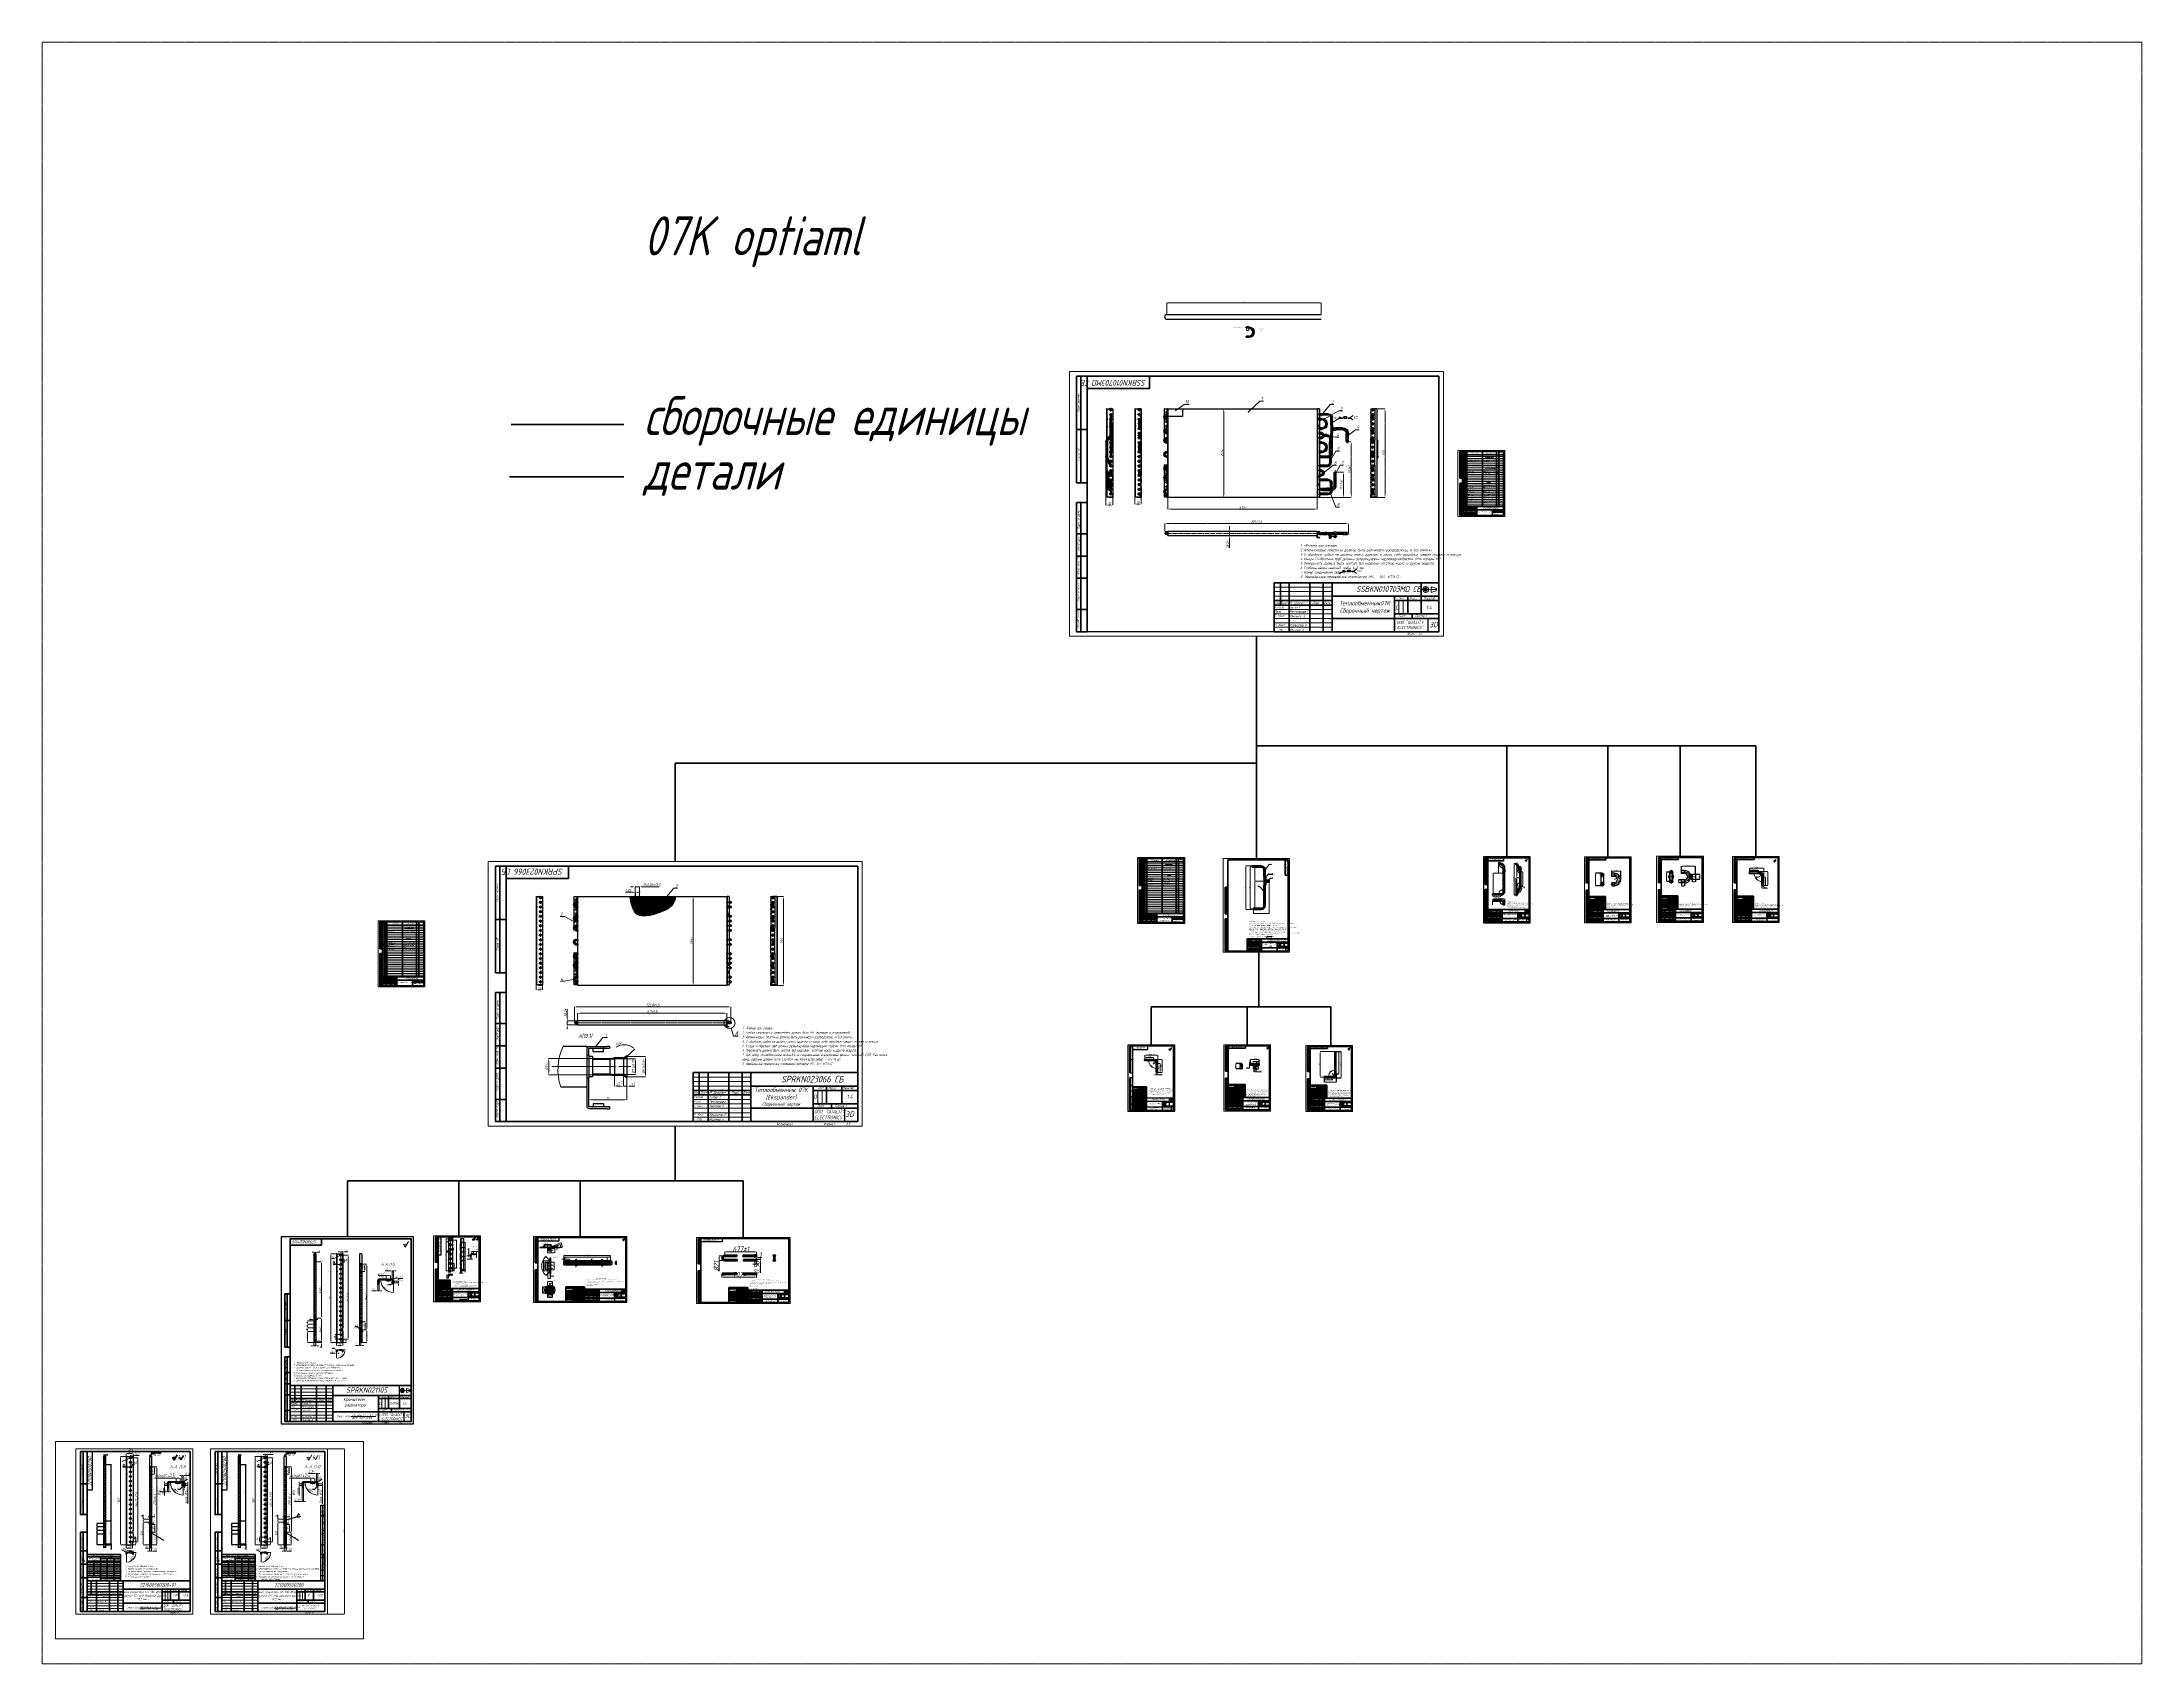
# Model space of a CAD drawing. Header units: millimetres. Extents: x 937859 to 970574, y 987894 to 996517.
# Drawn here: x 937859 to 947291, y 987894 to 995178 of the extents above; entities that cross this region are included whole.
import ezdxf
from ezdxf import colors
from ezdxf.entities.mleader import LeaderData, LeaderLine
from ezdxf.math import Vec2, Vec3

# ---------------------------------------------------------------- set-up
doc = ezdxf.new("R2010")
doc.units = ezdxf.units.MM
doc.header["$LTSCALE"] = 0.5
for name, pattern in [('ACAD_ISO02W100', [15, 12, -3]), ('CENTER', [0.6, 0.375, -0.075, 0.075, -0.075]), ('CENTER2', [28.575, 19.05, -3.175, 3.175, -3.175]), ('K5LT_AXLED', [19.5, 15, -1.5, 1.5, -1.5]), ('K5LT_BASIC', [0]), ('K5LT_THIN', [0]), ('осевая', [50.8, 31.75, -6.35, 6.35, -6.35])]:
    doc.linetypes.add(name, pattern=pattern)
for name, color, linetype, lineweight in [('0.25-STAMP', 7, 'Continuous', 25), ('0.3-STAMP', 7, 'Continuous', 30), ('MD_Annotation', 7, 'Continuous', 20), ('MD_Hatching', 7, 'Continuous', 25), ('MD_Visible', 7, 'Continuous', 25), ('MD_Visible Narrow', 7, 'Continuous', 25), ('MD_Видимые', 7, 'Continuous', 25), ('MD_Видимые тонкие', 7, 'Continuous', 35), ('MD_Видимые тонкие_0', 7, 'Continuous', 20), ('shrixavatnost', 7, 'Continuous', 20), ('Рамка А3', 7, 'Continuous', 20), ('Рамка А4', 7, 'Continuous', 20)]:
    doc.layers.add(name, color=color, linetype=linetype, lineweight=lineweight)
for name, color, linetype in [('DIM', 4, 'Continuous'), ('DIMENSION', 1, 'Continuous'), ('layer 1', 7, 'Continuous'), ('Razmer', 7, 'Continuous'), ('Text', 7, 'Continuous'), ('Системный слой', 7, 'Continuous'), ('Системный слой (1)', 255, 'Continuous')]:
    doc.layers.add(name, color=color, linetype=linetype)
doc.styles.add('12 on-off', font='GOST_A.TTF', dxfattribs={"width": 0.955, "oblique": 15, "height": 14})
doc.styles.add('321060200064-01', font='GOST_A.TTF', dxfattribs={"width": 0.96, "oblique": 15, "height": 3.5})
doc.styles.add('A2', font='GOST_A.TTF', dxfattribs={"width": 0.955, "oblique": 15, "height": 12})
doc.styles.add('A3', font='GOST_A.TTF', dxfattribs={"width": 0.955, "oblique": 15, "height": 2.5})
doc.styles.add('A4x2', font='GOST_A.TTF', dxfattribs={"width": 0.955, "oblique": 15, "height": 5.5})
doc.styles.add('Annotative', font='GOST_A.TTF', dxfattribs={"oblique": 15, "height": 2.2})
doc.styles.add('DPH.9S.21.02.00.000. СБ', font='GOST_A.TTF', dxfattribs={"oblique": 15, "height": 10})
doc.styles.add('GOST type A', font='GOST_A.TTF', dxfattribs={"oblique": 15, "height": 4})
doc.styles.add('GOST_A', font='GOST_A.TTF', dxfattribs={"width": 0.8, "oblique": 15})
doc.styles.add('KTEXTSTYLE', font='GOST_A.TTF', dxfattribs={"width": 0.96, "oblique": 15, "height": 8})
doc.styles.add('MtXpl_Calibri', font='GOST_A.TTF', dxfattribs={"oblique": 15})
doc.styles.add('MtXpl_GOST_type_A', font='GOST_A.TTF')
doc.styles.add('QEC.12.02.02.01.000 СБ', font='GOST_A.TTF', dxfattribs={"width": 0.955, "oblique": 15, "height": 13})
doc.styles.add('QEC.12.02.09.00.000-02 СБ', font='GOST_A.TTF', dxfattribs={"width": 0.955, "oblique": 15, "height": 14})
doc.styles.add('QEC.24.02.01.00.002', font='GOST_A.TTF', dxfattribs={"width": 0.955, "oblique": 15, "height": 3.5})
doc.styles.add('QEC.24.02.11.00.001', font='GOST_A.TTF', dxfattribs={"width": 0.955, "oblique": 15, "height": 16})
doc.styles.add('SGBKN020112', font='GOST_A.TTF', dxfattribs={"width": 0.96, "oblique": 15, "height": 3.5})
doc.styles.add('SGBKN020267', font='GOST_A.TTF', dxfattribs={"width": 0.955, "oblique": 15, "height": 3.5})
doc.styles.add('Shassi 18V1', font='GOST_A.TTF', dxfattribs={"width": 0.955, "oblique": 15, "height": 16})
doc.styles.add('SPRKN021105', font='GOST_A.TTF', dxfattribs={"width": 0.96, "oblique": 15, "height": 7})
doc.styles.add('SPRKN023066', font='GOST_A.TTF', dxfattribs={"width": 0.955, "oblique": 15, "height": 12})
doc.styles.add('SSBKN010703MD', font='GOST_A.TTF', dxfattribs={"width": 0.955, "oblique": 15, "height": 12})
doc.styles.get("Standard").update_dxf_attribs({"font": 'GOST_A.TTF', "oblique": 15})
doc.styles.add('Table text', font='GOST_A.TTF', dxfattribs={"oblique": 15, "height": 2.8})
doc.styles.add('Обычный текст (ГОСТ)', font='GOST_A.TTF')
doc.dimstyles.new('321060200064-01', dxfattribs={"dimtxt": 3.5, "dimasz": 3, "dimexe": 0.1, "dimexo": 0, "dimtad": 1, "dimtoh": 1, "dimtxsty": '321060200064-01', "dimcen": 2.5, "dimadec": 0, "dimazin": 0, "dimtfac": 1, "dimtmove": 0, "dimatfit": 3, "dimfxl": 1, "dimlwd": 9, "dimlwe": 9, "dimarcsym": 0})
doc.dimstyles.new('A2', dxfattribs={"dimtxt": 12, "dimasz": 7, "dimexe": 0.1, "dimexo": 0, "dimtad": 1, "dimtxsty": 'A2', "dimcen": 2.5, "dimadec": 0, "dimazin": 0, "dimtfac": 1, "dimtmove": 0, "dimatfit": 3, "dimfxl": 1, "dimlwd": 5, "dimlwe": 5, "dimarcsym": 0})
doc.dimstyles.new('A4x2', dxfattribs={"dimtxt": 5.5, "dimasz": 4, "dimexe": 0.1, "dimexo": 0, "dimtad": 1, "dimtxsty": 'A4x2', "dimcen": 2.5, "dimadec": 0, "dimazin": 0, "dimtfac": 1, "dimtmove": 0, "dimatfit": 3, "dimfxl": 1, "dimlwd": 5, "dimlwe": 5, "dimarcsym": 0})
doc.dimstyles.new('A4x2 ISO', dxfattribs={"dimtxt": 5.5, "dimasz": 4, "dimexe": 0.1, "dimexo": 0, "dimtad": 1, "dimtoh": 1, "dimtxsty": 'A4x2', "dimcen": 2.5, "dimadec": 0, "dimazin": 0, "dimtfac": 1, "dimtmove": 0, "dimatfit": 3, "dimfxl": 1, "dimlwd": 5, "dimlwe": 5, "dimarcsym": 0})
doc.dimstyles.new('Annotative', dxfattribs={"dimscale": 0, "dimtxt": 5, "dimasz": 3, "dimexe": 0.1, "dimexo": 0.625, "dimtad": 1, "dimtxsty": 'Standard', "dimcen": 2.5, "dimclrd": 256, "dimclre": 256, "dimclrt": 256, "dimadec": 0, "dimazin": 0, "dimtfac": 1, "dimtmove": 0, "dimatfit": 3, "dimfxl": 1, "dimlwd": 5, "dimlwe": 5, "dimarcsym": 0})
doc.dimstyles.new('GOST standart', dxfattribs={"dimtxt": 4, "dimasz": 3, "dimexe": 0.5, "dimexo": 0, "dimgap": 0.7, "dimtad": 1, "dimtoh": 1, "dimdec": 1, "dimtxsty": 'GOST type A', "dimcen": 2.5, "dimadec": 0, "dimazin": 0, "dimtfac": 1, "dimtdec": 1, "dimtmove": 0, "dimatfit": 3, "dimfxl": 1, "dimlwd": 5, "dimarcsym": 0})
doc.dimstyles.new('ISO-25', dxfattribs={"dimtxt": 12, "dimasz": 4.5, "dimexe": 0.5, "dimexo": 0.625, "dimtad": 1, "dimtxsty": 'A2', "dimcen": 2.5, "dimadec": 0, "dimazin": 0, "dimtfac": 1, "dimtmove": 0, "dimatfit": 3, "dimfxl": 1, "dimlwd": 9, "dimlwe": 9, "dimarcsym": 0})
doc.dimstyles.new('QEC.12.02.02.01.000 СБ', dxfattribs={"dimtxt": 13, "dimasz": 12, "dimexe": 0.1, "dimexo": 0, "dimtad": 1, "dimtoh": 1, "dimtxsty": 'QEC.12.02.02.01.000 СБ', "dimcen": 2.5, "dimadec": 0, "dimazin": 0, "dimtfac": 1, "dimtmove": 0, "dimatfit": 3, "dimfxl": 1, "dimlwd": 5, "dimlwe": 5, "dimarcsym": 0})
doc.dimstyles.new('SGBKN020112', dxfattribs={"dimtxt": 3.5, "dimasz": 3, "dimexe": 0.1, "dimexo": 0, "dimtad": 1, "dimtoh": 1, "dimtxsty": 'SGBKN020112', "dimcen": 2.5, "dimadec": 0, "dimazin": 0, "dimtfac": 1, "dimtmove": 0, "dimatfit": 3, "dimfxl": 1, "dimlwd": 9, "dimlwe": 9, "dimarcsym": 0})
doc.dimstyles.new('SGBKN020267', dxfattribs={"dimtxt": 3.5, "dimasz": 2.5, "dimexe": 0.1, "dimexo": 0, "dimtad": 1, "dimtxsty": 'SGBKN020267', "dimcen": 2.5, "dimadec": 0, "dimazin": 0, "dimtfac": 1, "dimtmove": 0, "dimatfit": 3, "dimfxl": 1, "dimlwd": 9, "dimlwe": 9, "dimarcsym": 0})
doc.dimstyles.new('SPRKN021105', dxfattribs={"dimtxt": 7, "dimasz": 6, "dimexe": 0.1, "dimexo": 0, "dimtad": 1, "dimtoh": 1, "dimtxsty": 'SPRKN021105', "dimcen": 2.5, "dimadec": 0, "dimazin": 0, "dimtfac": 1, "dimtmove": 0, "dimatfit": 3, "dimfxl": 1, "dimlwd": 9, "dimlwe": 9, "dimarcsym": 0})
doc.dimstyles.new('SPRKN023066', dxfattribs={"dimtxt": 12, "dimasz": 10, "dimexe": 0.1, "dimexo": 0, "dimtad": 1, "dimtxsty": 'SPRKN023066', "dimcen": 2.5, "dimadec": 0, "dimazin": 0, "dimtfac": 1, "dimtmove": 0, "dimatfit": 3, "dimfxl": 1, "dimlwd": 9, "dimlwe": 9, "dimarcsym": 0})
doc.dimstyles.new('SSBKN010703MD', dxfattribs={"dimtxt": 12, "dimasz": 12, "dimexe": 0.1, "dimexo": 0, "dimtad": 1, "dimtxsty": 'SSBKN010703MD', "dimcen": 2.5, "dimadec": 0, "dimazin": 0, "dimtfac": 1, "dimtmove": 0, "dimatfit": 3, "dimfxl": 1, "dimlwd": 9, "dimlwe": 9, "dimarcsym": 0})
doc.dimstyles.new('Аннотативный', dxfattribs={"dimscale": 0, "dimtxt": 2.5, "dimasz": 2.5, "dimexe": 1.25, "dimexo": 0.625, "dimtad": 1, "dimtxsty": 'Standard', "dimcen": 2.5, "dimadec": 0, "dimazin": 0, "dimtfac": 1, "dimtmove": 0, "dimatfit": 3, "dimfxl": 1, "dimarcsym": 0})
doc.dimstyles.new('ГОСТ-1', dxfattribs={"dimtxt": 2.5, "dimasz": 3, "dimexe": 0.5, "dimexo": 0, "dimtad": 1, "dimzin": 0, "dimtxsty": 'Standard', "dimcen": 0.09, "dimadec": 0, "dimazin": 0, "dimtfac": 1, "dimtofl": 0, "dimtmove": 0, "dimatfit": 3, "dimfxl": 1, "dimtolj": 1, "dimtzin": 0, "dimlwd": 5, "dimarcsym": 0})
doc.dimstyles.new('ГОСТ-2', dxfattribs={"dimtxt": 3.5, "dimasz": 5, "dimexe": 0.5, "dimexo": 0, "dimtad": 1, "dimdec": 0, "dimzin": 0, "dimtxsty": 'Standard', "dimcen": 0.09, "dimadec": 0, "dimazin": 0, "dimtfac": 1, "dimtdec": 0, "dimtofl": 0, "dimtmove": 0, "dimatfit": 3, "dimfxl": 1, "dimtolj": 1, "dimtzin": 0, "dimlwd": 5, "dimarcsym": 0})
pattern_1 = [(45, (937559.3028, 988238.0665), (-2.245064, 2.245064), [])]
pattern_2 = [(45, (937898.9553, 989147.962), (-2.245064, 2.245064), [])]

# ---------------------------------------------------------------- blocks, each defined once
blk = doc.blocks.new('*D378')
at = {"color": 0, "lineweight": 9, "transparency": 16777216}
for p, q in [((942915.1, 993132.1), (942915.1, 993080.5)), ((943586.1, 993132.1), (943586.1, 993080.5)), ((943574.1, 993080.6), (942927.1, 993080.6))]:
    blk.add_line(p, q, dxfattribs=at)
at = {"color": 0, "lineweight": 5, "transparency": 16777216}
for points in [[(942927.1, 993082.6), (942927.1, 993078.6), (942915.1, 993080.6)], [(943574.1, 993082.6), (943574.1, 993078.6), (943586.1, 993080.6)]]:
    blk.add_solid(points, dxfattribs=at)
at = {"layer": 'Defpoints', "color": 0, "lineweight": 5, "transparency": 16777216}
for p in [(942915.1, 993132.1), (943586.1, 993132.1), (942915.1, 993080.6)]:
    blk.add_point(p, dxfattribs=at)
at = {"color": 0, "lineweight": 5, "transparency": 16777216, "insert": (943250.6, 993087.2), "char_height": 12, "attachment_point": 5, "style": 'SSBKN010703MD'}
blk.add_mtext('671*', dxfattribs=at)
blk = doc.blocks.new('*D379')
at = {"color": 0, "lineweight": 9, "transparency": 16777216}
for p, q in [((943250.6, 992979.8), (943192.8, 992979.8)), ((943250.6, 992961.6), (943192.8, 992961.6)), ((943192.9, 992991.8), (943192.9, 993003.8)), ((943192.9, 992979.8), (943192.9, 992961.6)), ((943192.9, 992949.6), (943192.9, 992906.1))]:
    blk.add_line(p, q, dxfattribs=at)
at = {"color": 0, "lineweight": 5, "transparency": 16777216}
for points in [[(943190.9, 992991.8), (943194.9, 992991.8), (943192.9, 992979.8)], [(943190.9, 992949.6), (943194.9, 992949.6), (943192.9, 992961.6)]]:
    blk.add_solid(points, dxfattribs=at)
at = {"layer": 'Defpoints', "color": 0, "lineweight": 5, "transparency": 16777216}
for p in [(943192.9, 992961.6), (943250.6, 992979.8), (943250.6, 992961.6)]:
    blk.add_point(p, dxfattribs=at)
at = {"color": 0, "transparency": 16777216, "insert": (943185.3, 992921.9), "char_height": 12, "attachment_point": 5, "rotation": 90, "style": 'SSBKN010703MD'}
blk.add_mtext('18,2*', dxfattribs=at)
blk = doc.blocks.new('*D380')
at = {"color": 0, "lineweight": 9, "transparency": 16777216}
for p, q in [((942915.1, 993531.1), (943166.3, 993531.1)), ((943166.2, 993519.1), (943166.2, 993144.1)), ((942921, 993132.1), (943166.3, 993132.1))]:
    blk.add_line(p, q, dxfattribs=at)
at = {"color": 0, "lineweight": 5, "transparency": 16777216}
for points in [[(943164.2, 993519.1), (943168.2, 993519.1), (943166.2, 993531.1)], [(943164.2, 993144.1), (943168.2, 993144.1), (943166.2, 993132.1)]]:
    blk.add_solid(points, dxfattribs=at)
at = {"layer": 'Defpoints', "color": 0, "lineweight": 5, "transparency": 16777216}
for p in [(942915.1, 993531.1), (942921, 993132.1), (943166.2, 993132.1)]:
    blk.add_point(p, dxfattribs=at)
at = {"color": 0, "lineweight": 5, "transparency": 16777216, "insert": (943159.6, 993331.6), "char_height": 12, "attachment_point": 5, "rotation": 90, "style": 'SSBKN010703MD'}
blk.add_mtext('399*', dxfattribs=at)
blk = doc.blocks.new('_Oblique')
at = {"color": 0, "linetype": 'ByBlock', "lineweight": -2}
blk.add_line((-0.5, -0.5), (0.5, 0.5), dxfattribs=at)
blk = doc.blocks.new('*D381')
at = {"color": 0, "lineweight": 9, "transparency": 16777216}
for p, q in [((940925.2, 989727.5), (940899.8, 989727.5)), ((940925.2, 989706.5), (940899.8, 989706.5)), ((940900.3, 989723), (940900.3, 989711)), ((940900.3, 989706.5), (940900.3, 989657.9))]:
    blk.add_line(p, q, dxfattribs=at)
at = {"color": 0, "lineweight": 5, "transparency": 16777216}
for points in [[(940899.5, 989723), (940901, 989723), (940900.3, 989727.5)], [(940899.5, 989711), (940901, 989711), (940900.3, 989706.5)]]:
    blk.add_solid(points, dxfattribs=at)
at = {"layer": 'Defpoints', "color": 0, "lineweight": 5, "transparency": 16777216}
for p in [(940900.3, 989706.5), (940925.8, 989727.5), (940925.8, 989706.5)]:
    blk.add_point(p, dxfattribs=at)
at = {"color": 0, "lineweight": 5, "transparency": 16777216, "insert": (940887.6, 989680), "char_height": 12, "attachment_point": 5, "rotation": 90, "style": 'A2'}
blk.add_mtext('{\\H2x;%%C21}', dxfattribs=at)
blk = doc.blocks.new('*D382')
at = {"color": 0, "lineweight": 9, "transparency": 16777216}
for p, q in [((940925.8, 989731.7), (940925.8, 989744.7)), ((940930.3, 989744.2), (941063.8, 989744.2)), ((941068.3, 989732.3), (941068.3, 989744.7))]:
    blk.add_line(p, q, dxfattribs=at)
at = {"color": 0, "lineweight": 5, "transparency": 16777216}
for points in [[(940930.3, 989744.9), (940930.3, 989743.4), (940925.8, 989744.2)], [(941063.8, 989744.9), (941063.8, 989743.4), (941068.3, 989744.2)]]:
    blk.add_solid(points, dxfattribs=at)
at = {"layer": 'Defpoints', "color": 0, "lineweight": 5, "transparency": 16777216}
for p in [(941068.3, 989744.2), (941068.3, 989731.7), (940925.8, 989731)]:
    blk.add_point(p, dxfattribs=at)
at = {"color": 0, "lineweight": 5, "transparency": 16777216, "insert": (940997, 989756.8), "char_height": 12, "attachment_point": 5, "style": 'A2'}
blk.add_mtext('{\\H2x;677%%P1}', dxfattribs=at)
blk = doc.blocks.new('*D383')
at = {"color": 0, "lineweight": 9, "transparency": 16777216}
for p, q in [((940911.8, 989644.5), (940911.8, 989629.8)), ((941068.3, 989639.6), (941068.3, 989629.8)), ((940916.3, 989630.3), (941063.8, 989630.3))]:
    blk.add_line(p, q, dxfattribs=at)
at = {"color": 0, "lineweight": 5, "transparency": 16777216}
for points in [[(940916.3, 989631), (940916.3, 989629.5), (940911.8, 989630.3)], [(941063.8, 989631), (941063.8, 989629.5), (941068.3, 989630.3)]]:
    blk.add_solid(points, dxfattribs=at)
at = {"layer": 'Defpoints', "color": 0, "lineweight": 5, "transparency": 16777216}
for p in [(940911.8, 989645.2), (941068.3, 989640.2), (941068.3, 989630.3)]:
    blk.add_point(p, dxfattribs=at)
at = {"color": 0, "lineweight": 5, "transparency": 16777216, "insert": (940990.3, 989642.9), "char_height": 12, "attachment_point": 5, "style": 'A2'}
blk.add_mtext('{\\H2x;702*}', dxfattribs=at)
blk = doc.blocks.new('*D384')
at = {"color": 0, "lineweight": 9, "transparency": 16777216}
for p, q in [((941055.8, 989688.8), (941051.3, 989688.8)), ((941060.3, 989701.5), (941060.3, 989688.3)), ((941067.3, 989688.8), (941060.3, 989688.8)), ((941067.3, 989701.5), (941067.3, 989688.3)), ((941071.8, 989688.8), (941076.3, 989688.8))]:
    blk.add_line(p, q, dxfattribs=at)
at = {"color": 0, "lineweight": 5, "transparency": 16777216}
for points in [[(941055.8, 989689.6), (941055.8, 989688.1), (941060.3, 989688.8)], [(941071.8, 989689.6), (941071.8, 989688.1), (941067.3, 989688.8)]]:
    blk.add_solid(points, dxfattribs=at)
at = {"layer": 'Defpoints', "color": 0, "lineweight": 5, "transparency": 16777216}
for p in [(941060.3, 989702.1), (941060.3, 989688.8), (941067.3, 989702.1)]:
    blk.add_point(p, dxfattribs=at)
at = {"color": 0, "lineweight": 5, "transparency": 16777216, "insert": (941063.8, 989701.4), "char_height": 12, "attachment_point": 5, "style": 'A2'}
blk.add_mtext('{\\H2x;7}', dxfattribs=at)
blk = doc.blocks.new('*D385')
at = {"color": 0, "lineweight": 9, "ltscale": 20, "transparency": 16777216}
for p, q in [((938951.1, 988428.3), (938978.9, 988428.3)), ((938954.4, 988485.3), (938978.9, 988485.3)), ((938978.4, 988432.8), (938978.4, 988480.8))]:
    blk.add_line(p, q, dxfattribs=at)
at = {"color": 0, "lineweight": 5, "ltscale": 20, "transparency": 16777216}
for points in [[(938977.6, 988480.8), (938979.1, 988480.8), (938978.4, 988485.3)], [(938977.6, 988432.8), (938979.1, 988432.8), (938978.4, 988428.3)]]:
    blk.add_solid(points, dxfattribs=at)
at = {"layer": 'Defpoints', "color": 0, "lineweight": 5, "ltscale": 20, "transparency": 16777216}
for p in [(938950.5, 988428.3), (938953.8, 988485.3), (938978.4, 988485.3)]:
    blk.add_point(p, dxfattribs=at)
at = {"color": 0, "lineweight": 5, "ltscale": 20, "transparency": 16777216, "insert": (938971.7, 988456.8), "char_height": 12, "attachment_point": 5, "rotation": 90, "style": 'A2'}
blk.add_mtext('57', dxfattribs=at)
blk = doc.blocks.new('*D386')
at = {"color": 0, "lineweight": 9, "ltscale": 20, "transparency": 16777216}
for p, q in [((938960.6, 988779.3), (938979, 988779.3)), ((938978.5, 988489.8), (938978.5, 988774.8)), ((938952.5, 988485.3), (938979, 988485.3))]:
    blk.add_line(p, q, dxfattribs=at)
at = {"color": 0, "lineweight": 5, "ltscale": 20, "transparency": 16777216}
for points in [[(938977.7, 988774.8), (938979.2, 988774.8), (938978.5, 988779.3)], [(938977.7, 988489.8), (938979.2, 988489.8), (938978.5, 988485.3)]]:
    blk.add_solid(points, dxfattribs=at)
at = {"layer": 'Defpoints', "color": 0, "lineweight": 5, "ltscale": 20, "transparency": 16777216}
for p in [(938960, 988779.3), (938978.5, 988779.3), (938951.9, 988485.3)]:
    blk.add_point(p, dxfattribs=at)
at = {"color": 0, "lineweight": 5, "ltscale": 20, "transparency": 16777216, "insert": (938970.9, 988632.3), "char_height": 12, "attachment_point": 5, "rotation": 90, "style": 'A2'}
blk.add_mtext('294%%P0,2', dxfattribs=at)
blk = doc.blocks.new('*D387')
at = {"color": 0, "lineweight": 9, "ltscale": 20, "transparency": 16777216}
for p, q in [((938941, 988414.6), (938927.1, 988414.6)), ((938945.5, 988480), (938945.5, 988414.1)), ((938950.5, 988414.6), (938945.5, 988414.6)), ((938950.5, 988480), (938950.5, 988414.1)), ((938955, 988414.6), (938959.5, 988414.6))]:
    blk.add_line(p, q, dxfattribs=at)
at = {"color": 0, "lineweight": 5, "ltscale": 20, "transparency": 16777216}
for points in [[(938941, 988415.4), (938941, 988413.9), (938945.5, 988414.6)], [(938955, 988415.4), (938955, 988413.9), (938950.5, 988414.6)]]:
    blk.add_solid(points, dxfattribs=at)
at = {"layer": 'Defpoints', "color": 0, "lineweight": 5, "ltscale": 20, "transparency": 16777216}
for p in [(938945.5, 988480.6), (938945.5, 988414.6), (938950.5, 988480.6)]:
    blk.add_point(p, dxfattribs=at)
at = {"color": 0, "lineweight": 5, "ltscale": 20, "transparency": 16777216, "insert": (938931.8, 988421.2), "char_height": 12, "attachment_point": 5, "style": 'A2'}
blk.add_mtext('5', dxfattribs=at)
blk = doc.blocks.new('*D388')
at = {"color": 0, "lineweight": 9, "ltscale": 20, "transparency": 16777216}
for p, q in [((938868.2, 988442.3), (938884.9, 988442.3)), ((938870.4, 988428.3), (938884.9, 988428.3)), ((938884.4, 988442.3), (938884.4, 988461.9)), ((938884.4, 988432.8), (938884.4, 988437.8))]:
    blk.add_line(p, q, dxfattribs=at)
at = {"color": 0, "lineweight": 5, "ltscale": 20, "transparency": 16777216}
for points in [[(938883.7, 988437.8), (938885.2, 988437.8), (938884.4, 988442.3)], [(938883.7, 988432.8), (938885.2, 988432.8), (938884.4, 988428.3)]]:
    blk.add_solid(points, dxfattribs=at)
at = {"layer": 'Defpoints', "color": 0, "lineweight": 5, "ltscale": 20, "transparency": 16777216}
for p in [(938867.6, 988442.3), (938869.8, 988428.3), (938884.4, 988442.3)]:
    blk.add_point(p, dxfattribs=at)
at = {"color": 0, "lineweight": 5, "ltscale": 20, "transparency": 16777216, "insert": (938877.8, 988454.3), "char_height": 12, "attachment_point": 5, "rotation": 90, "style": 'A2'}
blk.add_mtext('14', dxfattribs=at)
blk = doc.blocks.new('*D366')
at = {"color": 0, "lineweight": 9, "ltscale": 20, "transparency": 16777216}
for p, q in [((938866.6, 988463.3), (938834.7, 988463.3)), ((938866.2, 988442.3), (938834.7, 988442.3)), ((938835.2, 988446.8), (938835.2, 988458.8))]:
    blk.add_line(p, q, dxfattribs=at)
at = {"color": 0, "lineweight": 5, "ltscale": 20, "transparency": 16777216}
for points in [[(938834.4, 988458.8), (938835.9, 988458.8), (938835.2, 988463.3)], [(938834.4, 988446.8), (938835.9, 988446.8), (938835.2, 988442.3)]]:
    blk.add_solid(points, dxfattribs=at)
at = {"layer": 'Defpoints', "color": 0, "lineweight": 5, "ltscale": 20, "transparency": 16777216}
for p in [(938835.2, 988463.3), (938866.9, 988442.3), (938867.2, 988463.3)]:
    blk.add_point(p, dxfattribs=at)
at = {"color": 0, "lineweight": 5, "ltscale": 20, "transparency": 16777216, "insert": (938828.5, 988452.8), "char_height": 12, "attachment_point": 5, "rotation": 90, "style": 'A2'}
blk.add_mtext('21', dxfattribs=at)
blk = doc.blocks.new('*D367')
at = {"color": 0, "lineweight": 9, "ltscale": 20, "transparency": 16777216}
for p, q in [((938868.2, 988820.3), (938894.7, 988820.3)), ((938894.2, 988446.8), (938894.2, 988815.8)), ((938863.8, 988442.3), (938894.7, 988442.3))]:
    blk.add_line(p, q, dxfattribs=at)
at = {"color": 0, "lineweight": 5, "ltscale": 20, "transparency": 16777216}
for points in [[(938893.5, 988815.8), (938895, 988815.8), (938894.2, 988820.3)], [(938893.5, 988446.8), (938895, 988446.8), (938894.2, 988442.3)]]:
    blk.add_solid(points, dxfattribs=at)
at = {"layer": 'Defpoints', "color": 0, "lineweight": 5, "ltscale": 20, "transparency": 16777216}
for p in [(938867.6, 988820.3), (938894.2, 988820.3), (938863.2, 988442.3)]:
    blk.add_point(p, dxfattribs=at)
at = {"color": 0, "lineweight": 5, "ltscale": 20, "transparency": 16777216, "insert": (938887.6, 988631.3), "char_height": 12, "attachment_point": 5, "rotation": 90, "style": 'A2'}
blk.add_mtext('18x21=378', dxfattribs=at)
blk = doc.blocks.new('*D389')
at = {"color": 0, "lineweight": -2, "ltscale": 20, "transparency": 16777216}
for p, q in [((938748.1, 988433.3), (938774.8, 988433.3)), ((938749.2, 988428.3), (938774.8, 988428.3)), ((938773.5, 988435.8), (938773.5, 988438.3)), ((938773.5, 988433.3), (938773.5, 988428.3)), ((938773.5, 988425.8), (938773.5, 988408.5))]:
    blk.add_line(p, q, dxfattribs=at)
at = {"color": 0, "lineweight": 5, "ltscale": 20, "transparency": 16777216}
for points in [[(938773.1, 988435.8), (938773.9, 988435.8), (938773.5, 988433.3)], [(938773.1, 988425.8), (938773.9, 988425.8), (938773.5, 988428.3)]]:
    blk.add_solid(points, dxfattribs=at)
at = {"layer": 'Defpoints', "color": 0, "lineweight": 5, "ltscale": 20, "transparency": 16777216}
for p in [(938747.5, 988433.3), (938748.6, 988428.3), (938773.5, 988433.3)]:
    blk.add_point(p, dxfattribs=at)
at = {"color": 0, "lineweight": 5, "ltscale": 20, "transparency": 16777216, "insert": (938770.4, 988410.9), "char_height": 5, "attachment_point": 5, "rotation": 90}
blk.add_mtext('5', dxfattribs=at)
blk = doc.blocks.new('*D390')
at = {"color": 0, "lineweight": -2, "ltscale": 20, "transparency": 16777216}
for p, q in [((938748.1, 988537.3), (938774.8, 988537.3)), ((938773.5, 988435.8), (938773.5, 988534.8)), ((938744.7, 988433.3), (938774.8, 988433.3))]:
    blk.add_line(p, q, dxfattribs=at)
at = {"color": 0, "lineweight": 5, "ltscale": 20, "transparency": 16777216}
for points in [[(938773.1, 988534.8), (938773.9, 988534.8), (938773.5, 988537.3)], [(938773.1, 988435.8), (938773.9, 988435.8), (938773.5, 988433.3)]]:
    blk.add_solid(points, dxfattribs=at)
at = {"layer": 'Defpoints', "color": 0, "lineweight": 5, "ltscale": 20, "transparency": 16777216}
for p in [(938747.5, 988537.3), (938773.5, 988537.3), (938744.1, 988433.3)]:
    blk.add_point(p, dxfattribs=at)
at = {"color": 0, "lineweight": 5, "ltscale": 20, "transparency": 16777216, "insert": (938770, 988485.3), "char_height": 5, "attachment_point": 5, "rotation": 90}
blk.add_mtext('104%%P0,1', dxfattribs=at)
blk = doc.blocks.new('*D391')
at = {"color": 0, "lineweight": -2, "ltscale": 20, "transparency": 16777216}
for p, q in [((938744.7, 988789.3), (938774.8, 988789.3)), ((938773.5, 988539.8), (938773.5, 988786.8)), ((938744.7, 988537.3), (938774.8, 988537.3))]:
    blk.add_line(p, q, dxfattribs=at)
at = {"color": 0, "lineweight": 5, "ltscale": 20, "transparency": 16777216}
for points in [[(938773.1, 988786.8), (938773.9, 988786.8), (938773.5, 988789.3)], [(938773.1, 988539.8), (938773.9, 988539.8), (938773.5, 988537.3)]]:
    blk.add_solid(points, dxfattribs=at)
at = {"layer": 'Defpoints', "color": 0, "lineweight": 5, "ltscale": 20, "transparency": 16777216}
for p in [(938744.1, 988789.3), (938773.5, 988789.3), (938744.1, 988537.3)]:
    blk.add_point(p, dxfattribs=at)
at = {"color": 0, "lineweight": 5, "ltscale": 20, "transparency": 16777216, "insert": (938770, 988663.3), "char_height": 5, "attachment_point": 5, "rotation": 90}
blk.add_mtext('252%%P0,2', dxfattribs=at)
blk = doc.blocks.new('*D392')
at = {"color": 0, "lineweight": -2, "ltscale": 20, "transparency": 16777216}
for p, q in [((938741.6, 988833.7), (938739.1, 988833.7)), ((938744.1, 988794.3), (938744.1, 988835)), ((938744.1, 988833.7), (938749.1, 988833.7)), ((938749.1, 988794.3), (938749.1, 988835)), ((938751.6, 988833.7), (938754.1, 988833.7))]:
    blk.add_line(p, q, dxfattribs=at)
at = {"color": 0, "lineweight": 5, "ltscale": 20, "transparency": 16777216}
for points in [[(938741.6, 988834.1), (938741.6, 988833.3), (938744.1, 988833.7)], [(938751.6, 988834.1), (938751.6, 988833.3), (938749.1, 988833.7)]]:
    blk.add_solid(points, dxfattribs=at)
at = {"layer": 'Defpoints', "color": 0, "lineweight": 5, "ltscale": 20, "transparency": 16777216}
for p in [(938744.1, 988793.7), (938749.1, 988833.7), (938749.1, 988793.7)]:
    blk.add_point(p, dxfattribs=at)
at = {"color": 0, "lineweight": 5, "ltscale": 20, "transparency": 16777216, "insert": (938746.6, 988836.8), "char_height": 5, "attachment_point": 5}
blk.add_mtext('5', dxfattribs=at)
blk = doc.blocks.new('*D393')
at = {"lineweight": 5, "ltscale": 20, "transparency": 16777216}
for p, q in [((938945.8, 988488.1), (938943.2, 988489.7)), ((938948.3, 988486.6), (938952.6, 988484)), ((939010.3, 988448.9), (938955.2, 988482.4))]:
    blk.add_line(p, q, dxfattribs=at)
for points in [[(938946, 988488.6), (938945.5, 988487.7), (938948.3, 988486.6)], [(938955.4, 988482.9), (938954.9, 988482), (938952.6, 988484)]]:
    blk.add_solid(points, dxfattribs=at)
at = {"layer": 'Defpoints', "color": 0, "lineweight": 5, "ltscale": 20, "transparency": 16777216}
for p in [(938948.3, 988486.6), (938952.6, 988484)]:
    blk.add_point(p, dxfattribs=at)
at = {"lineweight": 5, "ltscale": 20, "transparency": 16777216, "insert": (939001, 988458.3), "char_height": 5, "attachment_point": 5, "rotation": 328.74034}
blk.add_mtext('2отв ∅5', dxfattribs=at)
blk = doc.blocks.new('*D394')
at = {"color": 0, "lineweight": 9, "ltscale": 20, "transparency": 16777216}
for p, q in [((938841.8, 988427.7), (938841.8, 988413.7)), ((938846.3, 988414.2), (938865.3, 988414.2)), ((938869.8, 988429), (938869.8, 988413.7))]:
    blk.add_line(p, q, dxfattribs=at)
at = {"color": 0, "lineweight": 5, "ltscale": 20, "transparency": 16777216}
for points in [[(938846.3, 988414.9), (938846.3, 988413.4), (938841.8, 988414.2)], [(938865.3, 988414.9), (938865.3, 988413.4), (938869.8, 988414.2)]]:
    blk.add_solid(points, dxfattribs=at)
at = {"layer": 'Defpoints', "color": 0, "lineweight": 5, "ltscale": 20, "transparency": 16777216}
for p in [(938841.8, 988428.3), (938869.8, 988429.7), (938869.8, 988414.2)]:
    blk.add_point(p, dxfattribs=at)
at = {"color": 0, "lineweight": 5, "ltscale": 20, "transparency": 16777216, "insert": (938855.8, 988420.8), "char_height": 12, "attachment_point": 5, "style": 'A2'}
blk.add_mtext('28', dxfattribs=at)
blk = doc.blocks.new('*D395')
at = {"color": 0, "lineweight": -2, "ltscale": 20, "transparency": 16777216}
for p, q in [((938739.1, 988439.5), (938739.1, 988415.5)), ((938746.6, 988416.8), (938741.6, 988416.8)), ((938749.1, 988439.5), (938749.1, 988415.5))]:
    blk.add_line(p, q, dxfattribs=at)
at = {"color": 0, "lineweight": 5, "ltscale": 20, "transparency": 16777216}
for points in [[(938741.6, 988417.2), (938741.6, 988416.3), (938739.1, 988416.8)], [(938746.6, 988417.2), (938746.6, 988416.3), (938749.1, 988416.8)]]:
    blk.add_solid(points, dxfattribs=at)
at = {"layer": 'Defpoints', "color": 0, "lineweight": 5, "ltscale": 20, "transparency": 16777216}
for p in [(938739.1, 988440.1), (938739.1, 988416.8), (938749.1, 988440.1)]:
    blk.add_point(p, dxfattribs=at)
at = {"color": 0, "lineweight": 5, "ltscale": 20, "transparency": 16777216, "insert": (938744.1, 988419.9), "char_height": 5, "attachment_point": 5}
blk.add_mtext('10', dxfattribs=at)
blk = doc.blocks.new('*D396')
at = {"color": 0, "lineweight": 9, "ltscale": 20, "transparency": 16777216}
for p, q in [((938945.5, 988433.8), (938945.5, 988400.7)), ((938955.5, 988435.7), (938955.5, 988400.7)), ((938941, 988401.2), (938936.5, 988401.2)), ((938945.5, 988401.2), (938955.5, 988401.2)), ((938960, 988401.2), (938979.6, 988401.2))]:
    blk.add_line(p, q, dxfattribs=at)
at = {"color": 0, "lineweight": 5, "ltscale": 20, "transparency": 16777216}
for points in [[(938941, 988401.9), (938941, 988400.4), (938945.5, 988401.2)], [(938960, 988401.9), (938960, 988400.4), (938955.5, 988401.2)]]:
    blk.add_solid(points, dxfattribs=at)
at = {"layer": 'Defpoints', "color": 0, "lineweight": 5, "ltscale": 20, "transparency": 16777216}
for p in [(938945.5, 988434.4), (938955.5, 988436.4), (938955.5, 988401.2)]:
    blk.add_point(p, dxfattribs=at)
at = {"color": 0, "lineweight": 5, "ltscale": 20, "transparency": 16777216, "insert": (938972, 988407.8), "char_height": 12, "attachment_point": 5, "style": 'A2'}
blk.add_mtext('10', dxfattribs=at)
blk = doc.blocks.new('*D397')
at = {"lineweight": 5, "ltscale": 20, "transparency": 16777216}
for p, q in [((938823.7, 988803.5), (938853, 988816.9)), ((938860.3, 988820.3), (938855.7, 988818.2))]:
    blk.add_line(p, q, dxfattribs=at)
blk.add_solid([(938852.8, 988817.4), (938853.2, 988816.5), (938855.7, 988818.2)], dxfattribs=at)
at = {"layer": 'Defpoints', "color": 0, "lineweight": 5, "ltscale": 20, "transparency": 16777216}
for p in [(938855.7, 988818.2), (938860.3, 988820.3)]:
    blk.add_point(p, dxfattribs=at)
at = {"lineweight": 5, "ltscale": 20, "transparency": 16777216, "insert": (938826, 988808), "char_height": 5, "attachment_point": 5, "rotation": 24.71055}
blk.add_mtext('R5', dxfattribs=at)
blk = doc.blocks.new('*D398')
at = {"color": 0, "lineweight": 9, "ltscale": 20, "transparency": 16777216}
for p, q in [((939094, 988703), (939119, 988703)), ((939094, 988695.3), (939119, 988695.3)), ((939118.5, 988707.5), (939118.5, 988712)), ((939118.5, 988703), (939118.5, 988695.3)), ((939118.5, 988690.8), (939118.5, 988612.5))]:
    blk.add_line(p, q, dxfattribs=at)
at = {"color": 0, "lineweight": 5, "ltscale": 20, "transparency": 16777216}
for points in [[(939117.8, 988707.5), (939119.3, 988707.5), (939118.5, 988703)], [(939117.8, 988690.8), (939119.3, 988690.8), (939118.5, 988695.3)]]:
    blk.add_solid(points, dxfattribs=at)
at = {"layer": 'Defpoints', "color": 0, "lineweight": 5, "ltscale": 20, "transparency": 16777216}
for p in [(939093.3, 988703), (939093.3, 988695.3), (939118.5, 988695.3)]:
    blk.add_point(p, dxfattribs=at)
at = {"color": 0, "lineweight": 5, "ltscale": 20, "transparency": 16777216, "insert": (939107.5, 988649.4), "char_height": 12, "attachment_point": 5, "rotation": 90, "style": 'A2'}
blk.add_mtext('3отв %%C3{\\H0.7x;\\S+0,1^ 0;}', dxfattribs=at)
blk = doc.blocks.new('*D399')
at = {"color": 0, "lineweight": 9, "ltscale": 20, "transparency": 16777216}
for p, q in [((939031, 988703), (939013.6, 988703)), ((939031, 988695.3), (939013.6, 988695.3)), ((939014.1, 988707.5), (939014.1, 988712)), ((939014.1, 988703), (939014.1, 988695.3)), ((939014.1, 988690.8), (939014.1, 988650.8))]:
    blk.add_line(p, q, dxfattribs=at)
at = {"color": 0, "lineweight": 5, "ltscale": 20, "transparency": 16777216}
for points in [[(939013.4, 988707.5), (939014.9, 988707.5), (939014.1, 988703)], [(939013.4, 988690.8), (939014.9, 988690.8), (939014.1, 988695.3)]]:
    blk.add_solid(points, dxfattribs=at)
at = {"layer": 'Defpoints', "color": 0, "lineweight": 5, "ltscale": 20, "transparency": 16777216}
for p in [(939014.1, 988695.3), (939031.6, 988703), (939031.6, 988695.3)]:
    blk.add_point(p, dxfattribs=at)
at = {"color": 0, "lineweight": 5, "ltscale": 20, "transparency": 16777216, "insert": (938995, 988668.5), "char_height": 12, "attachment_point": 5, "rotation": 90, "style": 'A2'}
blk.add_mtext('%%C3{\\H0.7x;\\S+0,1^ 0;}\\P2отв', dxfattribs=at)
blk = doc.blocks.new('*D400')
at = {"color": 0, "lineweight": 9, "ltscale": 20, "transparency": 16777216}
for p, q in [((938844.6, 988825.3), (938815.1, 988825.3)), ((938815.6, 988432.8), (938815.6, 988820.8)), ((938844.6, 988428.3), (938815.1, 988428.3))]:
    blk.add_line(p, q, dxfattribs=at)
at = {"color": 0, "lineweight": 5, "ltscale": 20, "transparency": 16777216}
for points in [[(938814.8, 988820.8), (938816.3, 988820.8), (938815.6, 988825.3)], [(938814.8, 988432.8), (938816.3, 988432.8), (938815.6, 988428.3)]]:
    blk.add_solid(points, dxfattribs=at)
at = {"layer": 'Defpoints', "color": 0, "lineweight": 5, "ltscale": 20, "transparency": 16777216}
for p in [(938815.6, 988825.3), (938845.3, 988825.3), (938845.3, 988428.3)]:
    blk.add_point(p, dxfattribs=at)
at = {"color": 0, "lineweight": 5, "ltscale": 20, "transparency": 16777216, "insert": (938809, 988626.8), "char_height": 12, "attachment_point": 5, "rotation": 90, "style": 'A2'}
blk.add_mtext('397', dxfattribs=at)
blk = doc.blocks.new('*D401')
at = {"color": 0, "lineweight": -2, "ltscale": 20, "transparency": 16777216}
for p, q in [((938742, 988493.3), (938709.9, 988493.3)), ((938742, 988477.3), (938709.9, 988477.3)), ((938711.2, 988479.8), (938711.2, 988490.8))]:
    blk.add_line(p, q, dxfattribs=at)
at = {"color": 0, "lineweight": 5, "ltscale": 20, "transparency": 16777216}
for points in [[(938710.8, 988490.8), (938711.6, 988490.8), (938711.2, 988493.3)], [(938710.8, 988479.8), (938711.6, 988479.8), (938711.2, 988477.3)]]:
    blk.add_solid(points, dxfattribs=at)
at = {"layer": 'Defpoints', "color": 0, "lineweight": 5, "ltscale": 20, "transparency": 16777216}
for p in [(938711.2, 988493.3), (938742.6, 988493.3), (938742.6, 988477.3)]:
    blk.add_point(p, dxfattribs=at)
at = {"color": 0, "lineweight": 5, "ltscale": 20, "transparency": 16777216, "insert": (938708.1, 988485.3), "char_height": 5, "attachment_point": 5, "rotation": 90}
blk.add_mtext('16', dxfattribs=at)
blk = doc.blocks.new('*D402')
at = {"color": 0, "lineweight": -2, "ltscale": 20, "transparency": 16777216}
for p, q in [((938742, 988477.3), (938709.9, 988477.3)), ((938743.5, 988428.3), (938709.9, 988428.3)), ((938711.2, 988430.8), (938711.2, 988474.8))]:
    blk.add_line(p, q, dxfattribs=at)
at = {"color": 0, "lineweight": 5, "ltscale": 20, "transparency": 16777216}
for points in [[(938710.8, 988474.8), (938711.6, 988474.8), (938711.2, 988477.3)], [(938710.8, 988430.8), (938711.6, 988430.8), (938711.2, 988428.3)]]:
    blk.add_solid(points, dxfattribs=at)
at = {"layer": 'Defpoints', "color": 0, "lineweight": 5, "ltscale": 20, "transparency": 16777216}
for p in [(938711.2, 988477.3), (938742.6, 988477.3), (938744.1, 988428.3)]:
    blk.add_point(p, dxfattribs=at)
at = {"color": 0, "lineweight": 5, "ltscale": 20, "transparency": 16777216, "insert": (938708.1, 988452.8), "char_height": 5, "attachment_point": 5, "rotation": 90}
blk.add_mtext('49', dxfattribs=at)
blk = doc.blocks.new('*D403')
at = {"color": 0, "lineweight": 9, "ltscale": 20, "transparency": 16777216}
for p, q in [((939065.5, 988728.5), (938968, 988728.5)), ((939065.5, 988708.2), (939065.5, 988729)), ((939079.5, 988728.5), (939070, 988728.5)), ((939084, 988708.2), (939084, 988729))]:
    blk.add_line(p, q, dxfattribs=at)
at = {"color": 0, "lineweight": 5, "ltscale": 20, "transparency": 16777216}
for points in [[(939070, 988729.2), (939070, 988727.7), (939065.5, 988728.5)], [(939079.5, 988729.2), (939079.5, 988727.7), (939084, 988728.5)]]:
    blk.add_solid(points, dxfattribs=at)
at = {"layer": 'Defpoints', "color": 0, "lineweight": 5, "ltscale": 20, "transparency": 16777216}
for p in [(939065.5, 988707.5), (939084, 988728.5), (939084, 988707.5)]:
    blk.add_point(p, dxfattribs=at)
at = {"color": 0, "lineweight": 5, "ltscale": 20, "transparency": 16777216, "insert": (939014.5, 988741.1), "char_height": 12, "attachment_point": 5, "style": 'A2'}
blk.add_mtext('18Отв%%C7,4{\\H0.7x;\\S+0,01^ -0,05;}', dxfattribs=at)
blk = doc.blocks.new('*D364')
at = {"color": 0, "lineweight": 9, "ltscale": 20, "transparency": 16777216}
for p, q in [((939095, 988709.2), (939097, 988710.6)), ((939117.1, 988723.9), (939100.8, 988713))]:
    blk.add_line(p, q, dxfattribs=at)
at = {"color": 0, "lineweight": 5, "ltscale": 20, "transparency": 16777216}
blk.add_solid([(939100.4, 988713.7), (939101.2, 988712.4), (939097, 988710.6)], dxfattribs=at)
at = {"layer": 'Defpoints', "color": 0, "lineweight": 5, "ltscale": 20, "transparency": 16777216}
for p in [(939095, 988709.2), (939097, 988710.6)]:
    blk.add_point(p, dxfattribs=at)
at = {"color": 0, "lineweight": 5, "ltscale": 20, "transparency": 16777216, "insert": (939107.1, 988725.3), "char_height": 12, "attachment_point": 5, "rotation": 33.70198, "style": 'A2'}
blk.add_mtext('R1', dxfattribs=at)
blk = doc.blocks.new('*D365')
at = {"color": 0, "lineweight": 9, "ltscale": 20, "transparency": 16777216}
for p, q in [((938820.9, 988406.6), (938838, 988396.9)), ((938842.8, 988394.2), (938841.9, 988394.7))]:
    blk.add_line(p, q, dxfattribs=at)
at = {"color": 0, "lineweight": 5, "ltscale": 20, "transparency": 16777216}
blk.add_solid([(938838.4, 988397.6), (938837.6, 988396.3), (938841.9, 988394.7)], dxfattribs=at)
at = {"layer": 'Defpoints', "color": 0, "lineweight": 5, "ltscale": 20, "transparency": 16777216}
for p in [(938841.9, 988394.7), (938842.8, 988394.2)]:
    blk.add_point(p, dxfattribs=at)
at = {"color": 0, "lineweight": 5, "ltscale": 20, "transparency": 16777216, "insert": (938830.7, 988408.6), "char_height": 12, "attachment_point": 5, "rotation": 330.6378, "style": 'A2'}
blk.add_mtext('R1', dxfattribs=at)
blk = doc.blocks.new('*D404')
at = {"color": 0, "lineweight": 9, "ltscale": 20, "transparency": 16777216}
for p, q in [((939027.5, 988695.5), (939027.5, 988623)), ((939033.2, 988694.7), (939033.2, 988623)), ((939023, 988623.5), (938992.7, 988623.5)), ((939033.2, 988623.5), (939027.5, 988623.5)), ((939037.7, 988623.5), (939042.2, 988623.5))]:
    blk.add_line(p, q, dxfattribs=at)
at = {"color": 0, "lineweight": 5, "ltscale": 20, "transparency": 16777216}
for points in [[(939023, 988624.2), (939023, 988622.7), (939027.5, 988623.5)], [(939037.7, 988624.2), (939037.7, 988622.7), (939033.2, 988623.5)]]:
    blk.add_solid(points, dxfattribs=at)
at = {"layer": 'Defpoints', "color": 0, "lineweight": 5, "ltscale": 20, "transparency": 16777216}
for p in [(939027.5, 988696.2), (939033.2, 988695.3), (939027.5, 988623.5)]:
    blk.add_point(p, dxfattribs=at)
at = {"color": 0, "lineweight": 5, "ltscale": 20, "transparency": 16777216, "insert": (939005.6, 988631), "char_height": 12, "attachment_point": 5, "style": 'A2'}
blk.add_mtext('2,3*', dxfattribs=at)
blk = doc.blocks.new('*D405')
at = {"color": 0, "lineweight": 9, "ltscale": 20, "transparency": 16777216}
for p, q in [((939087.2, 988749.8), (939055.6, 988749.8)), ((939091.7, 988699.8), (939091.7, 988750.3)), ((939097.5, 988749.8), (939091.7, 988749.8)), ((939097.5, 988697.7), (939097.5, 988750.3)), ((939102, 988749.8), (939106.5, 988749.8))]:
    blk.add_line(p, q, dxfattribs=at)
at = {"color": 0, "lineweight": 5, "ltscale": 20, "transparency": 16777216}
for points in [[(939087.2, 988750.6), (939087.2, 988749.1), (939091.7, 988749.8)], [(939102, 988750.6), (939102, 988749.1), (939097.5, 988749.8)]]:
    blk.add_solid(points, dxfattribs=at)
at = {"layer": 'Defpoints', "color": 0, "lineweight": 5, "ltscale": 20, "transparency": 16777216}
for p in [(939091.7, 988699.2), (939097.5, 988749.8), (939097.5, 988697.1)]:
    blk.add_point(p, dxfattribs=at)
at = {"color": 0, "lineweight": 5, "ltscale": 20, "transparency": 16777216, "insert": (939068.5, 988757.4), "char_height": 12, "attachment_point": 5, "style": 'A2'}
blk.add_mtext('2,3*', dxfattribs=at)
blk = doc.blocks.new('*D406')
at = {"color": 0, "lineweight": 9, "ltscale": 20, "transparency": 16777216}
for p, q in [((938856.2, 988834.9), (938851.7, 988834.9)), ((938860.7, 988826.2), (938860.7, 988835.4)), ((938860.7, 988834.9), (938869.8, 988834.9)), ((938869.8, 988825.9), (938869.8, 988835.4)), ((938874.3, 988834.9), (938896.4, 988834.9))]:
    blk.add_line(p, q, dxfattribs=at)
at = {"color": 0, "lineweight": 5, "ltscale": 20, "transparency": 16777216}
for points in [[(938856.2, 988835.7), (938856.2, 988834.2), (938860.7, 988834.9)], [(938874.3, 988835.7), (938874.3, 988834.2), (938869.8, 988834.9)]]:
    blk.add_solid(points, dxfattribs=at)
at = {"layer": 'Defpoints', "color": 0, "lineweight": 5, "ltscale": 20, "transparency": 16777216}
for p in [(938860.7, 988825.6), (938869.8, 988834.9), (938869.8, 988825.3)]:
    blk.add_point(p, dxfattribs=at)
at = {"color": 0, "lineweight": 5, "ltscale": 20, "transparency": 16777216, "insert": (938887.6, 988842.4), "char_height": 12, "attachment_point": 5, "style": 'A2'}
blk.add_mtext('9,1', dxfattribs=at)
blk = doc.blocks.new('*D407')
at = {"color": 0, "lineweight": 9, "ltscale": 20, "transparency": 16777216}
for p, q in [((938951.1, 988520.3), (938970.8, 988520.3)), ((938970.3, 988489.8), (938970.3, 988515.8)), ((938951.1, 988485.3), (938970.8, 988485.3))]:
    blk.add_line(p, q, dxfattribs=at)
at = {"color": 0, "lineweight": 5, "ltscale": 20, "transparency": 16777216}
for points in [[(938969.5, 988515.8), (938971, 988515.8), (938970.3, 988520.3)], [(938969.5, 988489.8), (938971, 988489.8), (938970.3, 988485.3)]]:
    blk.add_solid(points, dxfattribs=at)
at = {"layer": 'Defpoints', "color": 0, "lineweight": 5, "ltscale": 20, "transparency": 16777216}
for p in [(938950.5, 988520.3), (938970.3, 988520.3), (938950.5, 988485.3)]:
    blk.add_point(p, dxfattribs=at)
at = {"color": 0, "lineweight": 5, "ltscale": 20, "transparency": 16777216, "insert": (938963.7, 988502.8), "char_height": 12, "attachment_point": 5, "rotation": 90, "style": 'A2'}
blk.add_mtext('35', dxfattribs=at)
blk = doc.blocks.new('*D408')
at = {"color": 0, "lineweight": -2, "ltscale": 20, "transparency": 16777216}
for p, q in [((938742, 988509.3), (938709.9, 988509.3)), ((938711.2, 988495.8), (938711.2, 988506.8)), ((938742, 988493.3), (938709.9, 988493.3))]:
    blk.add_line(p, q, dxfattribs=at)
at = {"color": 0, "lineweight": 5, "ltscale": 20, "transparency": 16777216}
for points in [[(938710.8, 988506.8), (938711.6, 988506.8), (938711.2, 988509.3)], [(938710.8, 988495.8), (938711.6, 988495.8), (938711.2, 988493.3)]]:
    blk.add_solid(points, dxfattribs=at)
at = {"layer": 'Defpoints', "color": 0, "lineweight": 5, "ltscale": 20, "transparency": 16777216}
for p in [(938711.2, 988509.3), (938742.6, 988509.3), (938742.6, 988493.3)]:
    blk.add_point(p, dxfattribs=at)
at = {"color": 0, "lineweight": 5, "ltscale": 20, "transparency": 16777216, "insert": (938708.1, 988501.3), "char_height": 5, "attachment_point": 5, "rotation": 90}
blk.add_mtext('16', dxfattribs=at)
blk = doc.blocks.new('*D409')
at = {"color": 0, "lineweight": -2, "ltscale": 20, "transparency": 16777216}
for p, q in [((938742, 988525.3), (938709.9, 988525.3)), ((938742, 988509.3), (938709.9, 988509.3)), ((938711.2, 988511.8), (938711.2, 988522.8))]:
    blk.add_line(p, q, dxfattribs=at)
at = {"color": 0, "lineweight": 5, "ltscale": 20, "transparency": 16777216}
for points in [[(938710.8, 988522.8), (938711.6, 988522.8), (938711.2, 988525.3)], [(938710.8, 988511.8), (938711.6, 988511.8), (938711.2, 988509.3)]]:
    blk.add_solid(points, dxfattribs=at)
at = {"layer": 'Defpoints', "color": 0, "lineweight": 5, "ltscale": 20, "transparency": 16777216}
for p in [(938711.2, 988525.3), (938742.6, 988525.3), (938742.6, 988509.3)]:
    blk.add_point(p, dxfattribs=at)
at = {"color": 0, "lineweight": 5, "ltscale": 20, "transparency": 16777216, "insert": (938708.1, 988517.3), "char_height": 5, "attachment_point": 5, "rotation": 90}
blk.add_mtext('16', dxfattribs=at)
blk = doc.blocks.new('*D410')
at = {"color": 0, "lineweight": -2, "ltscale": 20, "transparency": 16777216}
for p, q in [((938739.1, 988484.7), (938739.1, 988448.9)), ((938743.6, 988450.1), (938741.6, 988450.1)), ((938746.1, 988484.7), (938746.1, 988448.9))]:
    blk.add_line(p, q, dxfattribs=at)
at = {"color": 0, "lineweight": 5, "ltscale": 20, "transparency": 16777216}
for points in [[(938741.6, 988450.5), (938741.6, 988449.7), (938739.1, 988450.1)], [(938743.6, 988450.5), (938743.6, 988449.7), (938746.1, 988450.1)]]:
    blk.add_solid(points, dxfattribs=at)
at = {"layer": 'Defpoints', "color": 0, "lineweight": 5, "ltscale": 20, "transparency": 16777216}
for p in [(938739.1, 988485.3), (938739.1, 988450.1), (938746.1, 988485.3)]:
    blk.add_point(p, dxfattribs=at)
at = {"color": 0, "lineweight": 5, "ltscale": 20, "transparency": 16777216, "insert": (938742.6, 988453.2), "char_height": 5, "attachment_point": 5}
blk.add_mtext('7', dxfattribs=at)
blk = doc.blocks.new('*D411')
at = {"color": 0, "lineweight": 9, "ltscale": 20, "transparency": 16777216}
for p, q in [((938949.3, 988530.3), (938917.8, 988530.3)), ((938918.3, 988432.8), (938918.3, 988525.8)), ((938944.8, 988428.3), (938917.8, 988428.3))]:
    blk.add_line(p, q, dxfattribs=at)
at = {"color": 0, "lineweight": 5, "ltscale": 20, "transparency": 16777216}
for points in [[(938917.5, 988525.8), (938919, 988525.8), (938918.3, 988530.3)], [(938917.5, 988432.8), (938919, 988432.8), (938918.3, 988428.3)]]:
    blk.add_solid(points, dxfattribs=at)
at = {"layer": 'Defpoints', "color": 0, "lineweight": 5, "ltscale": 20, "transparency": 16777216}
for p in [(938918.3, 988530.3), (938950, 988530.3), (938945.5, 988428.3)]:
    blk.add_point(p, dxfattribs=at)
at = {"color": 0, "lineweight": 5, "ltscale": 20, "transparency": 16777216, "insert": (938911.6, 988479.3), "char_height": 12, "attachment_point": 5, "rotation": 90, "style": 'A2'}
blk.add_mtext('102', dxfattribs=at)
blk = doc.blocks.new('*D412')
at = {"color": 0, "lineweight": 9, "ltscale": 20, "transparency": 16777216}
for p, q in [((938945.5, 988526.7), (938941, 988526.7)), ((938950, 988529.7), (938950, 988526.2)), ((938950, 988526.7), (938951, 988526.7)), ((938951, 988529.7), (938951, 988526.2)), ((938955.5, 988526.7), (938967.7, 988526.7))]:
    blk.add_line(p, q, dxfattribs=at)
at = {"color": 0, "lineweight": 5, "ltscale": 20, "transparency": 16777216}
for points in [[(938945.5, 988527.5), (938945.5, 988526), (938950, 988526.7)], [(938955.5, 988527.5), (938955.5, 988526), (938951, 988526.7)]]:
    blk.add_solid(points, dxfattribs=at)
at = {"layer": 'Defpoints', "color": 0, "lineweight": 5, "ltscale": 20, "transparency": 16777216}
for p in [(938950, 988530.3), (938951, 988530.3), (938951, 988526.7)]:
    blk.add_point(p, dxfattribs=at)
at = {"color": 0, "lineweight": 5, "ltscale": 20, "transparency": 16777216, "insert": (938963.8, 988533.4), "char_height": 12, "attachment_point": 5, "style": 'A2'}
blk.add_mtext('1', dxfattribs=at)
blk = doc.blocks.new('*D413')
at = {"color": 0, "lineweight": 9, "ltscale": 20, "transparency": 16777216}
for p, q in [((938944.5, 988554.4), (938940, 988554.4)), ((938949, 988544.9), (938949, 988554.9)), ((938949, 988554.4), (938952, 988554.4)), ((938952, 988544.9), (938952, 988554.9)), ((938956.5, 988554.4), (938970.3, 988554.4))]:
    blk.add_line(p, q, dxfattribs=at)
at = {"color": 0, "lineweight": 5, "ltscale": 20, "transparency": 16777216}
for points in [[(938944.5, 988555.1), (938944.5, 988553.6), (938949, 988554.4)], [(938956.5, 988555.1), (938956.5, 988553.6), (938952, 988554.4)]]:
    blk.add_solid(points, dxfattribs=at)
at = {"layer": 'Defpoints', "color": 0, "lineweight": 5, "ltscale": 20, "transparency": 16777216}
for p in [(938949, 988544.3), (938952, 988554.4), (938952, 988544.3)]:
    blk.add_point(p, dxfattribs=at)
at = {"color": 0, "lineweight": 5, "ltscale": 20, "transparency": 16777216, "insert": (938965.6, 988561), "char_height": 12, "attachment_point": 5, "style": 'A2'}
blk.add_mtext('3', dxfattribs=at)
blk = doc.blocks.new('*D414')
at = {"color": 0, "lineweight": 9, "ltscale": 20, "transparency": 16777216}
for p, q in [((938949.8, 988544.3), (938917.7, 988544.3)), ((938949.8, 988530.3), (938917.7, 988530.3)), ((938918.2, 988544.3), (938918.2, 988563.9)), ((938918.2, 988534.8), (938918.2, 988539.8))]:
    blk.add_line(p, q, dxfattribs=at)
at = {"color": 0, "lineweight": 5, "ltscale": 20, "transparency": 16777216}
for points in [[(938917.4, 988539.8), (938918.9, 988539.8), (938918.2, 988544.3)], [(938917.4, 988534.8), (938918.9, 988534.8), (938918.2, 988530.3)]]:
    blk.add_solid(points, dxfattribs=at)
at = {"layer": 'Defpoints', "color": 0, "lineweight": 5, "ltscale": 20, "transparency": 16777216}
for p in [(938918.2, 988544.3), (938950.5, 988544.3), (938950.5, 988530.3)]:
    blk.add_point(p, dxfattribs=at)
at = {"color": 0, "lineweight": 5, "ltscale": 20, "transparency": 16777216, "insert": (938911.5, 988556.3), "char_height": 12, "attachment_point": 5, "rotation": 90, "style": 'A2'}
blk.add_mtext('14', dxfattribs=at)
blk = doc.blocks.new('*D415')
at = {"color": 0, "lineweight": 9, "ltscale": 20, "transparency": 16777216}
for p, q in [((938842.4, 988385.6), (938842.4, 988351.1)), ((938854.9, 988394.6), (938886, 988394.6))]:
    blk.add_line(p, q, dxfattribs=at)
blk.add_arc((938842.4, 988394.6), 43.1, 275.99026, 354.00974, dxfattribs=at)
at = {"color": 0, "lineweight": 5, "ltscale": 20, "transparency": 16777216}
for points in [[(938846.9, 988351.1), (938846.8, 988352.6), (938842.4, 988351.6)], [(938884.5, 988390.2), (938886, 988390.1), (938885.5, 988394.6)]]:
    blk.add_solid(points, dxfattribs=at)
at = {"layer": 'Defpoints', "color": 0, "lineweight": 5, "ltscale": 20, "transparency": 16777216}
for p in [(938842.4, 988394.2), (938842.4, 988386.2), (938842.8, 988394.6), (938854.3, 988394.6), (938863.9, 988357.3)]:
    blk.add_point(p, dxfattribs=at)
at = {"color": 0, "lineweight": 5, "ltscale": 20, "transparency": 16777216, "insert": (938868.2, 988368.9), "char_height": 12, "attachment_point": 5, "rotation": 45, "style": 'A2'}
blk.add_mtext('90°', dxfattribs=at)
blk = doc.blocks.new('*D416')
at = {"color": 0, "lineweight": 9, "ltscale": 20, "transparency": 16777216}
for p, q in [((939040.7, 988709.7), (939039.6, 988709.7)), ((939097.5, 988686), (939097.5, 988651.8))]:
    blk.add_line(p, q, dxfattribs=at)
blk.add_arc((939097.5, 988709.7), 57.4, 184.49638, 265.50362, dxfattribs=at)
at = {"color": 0, "lineweight": 5, "ltscale": 20, "transparency": 16777216}
for points in [[(939039.5, 988705.1), (939041, 988705.2), (939040.1, 988709.7)], [(939093, 988653.2), (939092.9, 988651.7), (939097.5, 988652.3)]]:
    blk.add_solid(points, dxfattribs=at)
at = {"layer": 'Defpoints', "color": 0, "lineweight": 5, "ltscale": 20, "transparency": 16777216}
for p in [(939041.4, 988709.7), (939063, 988709.7), (939047.8, 988681), (939097.5, 988692.8), (939097.5, 988686.7)]:
    blk.add_point(p, dxfattribs=at)
at = {"color": 0, "lineweight": 5, "ltscale": 20, "transparency": 16777216, "insert": (939061.6, 988673.8), "char_height": 12, "attachment_point": 5, "rotation": 315, "style": 'A2'}
blk.add_mtext('90°', dxfattribs=at)
blk = doc.blocks.new('*D417')
at = {"color": 0, "lineweight": 9, "ltscale": 20, "transparency": 16777216}
for p, q in [((938952.6, 988779.3), (938968.8, 988779.3)), ((938952.6, 988746.8), (938968.8, 988746.8)), ((938968.3, 988774.8), (938968.3, 988751.3))]:
    blk.add_line(p, q, dxfattribs=at)
at = {"color": 0, "lineweight": 5, "ltscale": 20, "transparency": 16777216}
for points in [[(938967.5, 988774.8), (938969, 988774.8), (938968.3, 988779.3)], [(938967.5, 988751.3), (938969, 988751.3), (938968.3, 988746.8)]]:
    blk.add_solid(points, dxfattribs=at)
at = {"layer": 'Defpoints', "color": 0, "lineweight": 5, "ltscale": 20, "transparency": 16777216}
for p in [(938952, 988779.3), (938952, 988746.8), (938968.3, 988746.8)]:
    blk.add_point(p, dxfattribs=at)
at = {"color": 0, "lineweight": 5, "ltscale": 20, "transparency": 16777216, "insert": (938960.7, 988763), "char_height": 12, "attachment_point": 5, "rotation": 90, "style": 'A2'}
blk.add_mtext('32,5', dxfattribs=at)
blk = doc.blocks.new('*U320')
at = {"color": 0, "linetype": 'CENTER2', "transparency": 16777216}
blk.add_line((-30.1, 0), (30.1, 0), dxfattribs=at)
blk = doc.blocks.new('*U321')
at = {"color": 0, "linetype": 'CENTER2', "transparency": 16777216}
blk.add_line((-28.9, 0), (28.9, 0), dxfattribs=at)
blk = doc.blocks.new('*U322')
at = {"color": 0, "linetype": 'CENTER2', "transparency": 16777216}
blk.add_line((31.1, 0), (-31.1, 0), dxfattribs=at)
blk = doc.blocks.new('*U313')
at = {"color": 0, "linetype": 'CENTER2', "transparency": 16777216}
blk.add_line((27.9, 0), (-27.9, 0), dxfattribs=at)
blk = doc.blocks.new('*U314')
at = {"color": 0, "linetype": 'CENTER2', "transparency": 16777216}
blk.add_line((7, 0), (-7, 0), dxfattribs=at)
blk = doc.blocks.new('*U315')
at = {"color": 0, "linetype": 'CENTER2', "transparency": 16777216}
blk.add_line((7, 0), (-7, 0), dxfattribs=at)
blk = doc.blocks.new('*U316')
at = {"color": 0, "linetype": 'CENTER2', "transparency": 16777216}
blk.add_line((29.9, 0), (-29.9, 0), dxfattribs=at)
blk = doc.blocks.new('*U317')
at = {"color": 0, "linetype": 'CENTER2', "transparency": 16777216}
blk.add_line((8.75, 0), (-8.75, 0), dxfattribs=at)
blk = doc.blocks.new('*U318')
at = {"color": 0, "linetype": 'CENTER2', "transparency": 16777216}
blk.add_line((29.1, 0), (-29.1, 0), dxfattribs=at)
blk = doc.blocks.new('*U319')
at = {"color": 0, "linetype": 'CENTER2', "transparency": 16777216}
blk.add_line((7, 0), (-7, 0), dxfattribs=at)
blk = doc.blocks.new('*D418')
at = {"color": 0, "lineweight": 9, "transparency": 16777216}
for p, q in [((941062.8, 989718.6), (941058.3, 989718.6)), ((941067.3, 989711.3), (941067.3, 989719.1)), ((941067.3, 989718.6), (941068.3, 989718.6)), ((941068.3, 989711.9), (941068.3, 989719.1)), ((941072.8, 989718.6), (941091.5, 989718.6))]:
    blk.add_line(p, q, dxfattribs=at)
at = {"color": 0, "lineweight": 5, "transparency": 16777216}
for points in [[(941062.8, 989719.4), (941062.8, 989717.9), (941067.3, 989718.6)], [(941072.8, 989719.4), (941072.8, 989717.9), (941068.3, 989718.6)]]:
    blk.add_solid(points, dxfattribs=at)
at = {"layer": 'Defpoints', "color": 0, "lineweight": 5, "transparency": 16777216}
for p in [(941067.3, 989710.7), (941068.3, 989718.6), (941068.3, 989711.3)]:
    blk.add_point(p, dxfattribs=at)
at = {"color": 0, "lineweight": 5, "transparency": 16777216, "insert": (941084.4, 989731.2), "char_height": 12, "attachment_point": 5, "style": 'A2'}
blk.add_mtext('{\\H2x;1}', dxfattribs=at)
blk = doc.blocks.new('*D419')
at = {"color": 0, "lineweight": 9, "transparency": 16777216}
for p, q in [((941067.9, 989710.7), (941086.9, 989710.7)), ((941068.9, 989711.3), (941086.9, 989711.3)), ((941086.4, 989715.8), (941086.4, 989720.3)), ((941086.4, 989711.3), (941086.4, 989710.7)), ((941086.4, 989706.2), (941086.4, 989649.8))]:
    blk.add_line(p, q, dxfattribs=at)
at = {"color": 0, "lineweight": 5, "transparency": 16777216}
for points in [[(941085.7, 989715.8), (941087.2, 989715.8), (941086.4, 989711.3)], [(941085.7, 989706.2), (941087.2, 989706.2), (941086.4, 989710.7)]]:
    blk.add_solid(points, dxfattribs=at)
at = {"layer": 'Defpoints', "color": 0, "lineweight": 5, "transparency": 16777216}
for p in [(941067.3, 989710.7), (941068.3, 989711.3), (941086.4, 989710.7)]:
    blk.add_point(p, dxfattribs=at)
at = {"color": 0, "lineweight": 5, "transparency": 16777216, "insert": (941072, 989675.7), "char_height": 12, "attachment_point": 5, "rotation": 90, "style": 'A2'}
blk.add_mtext('{\\H2x;0,58}', dxfattribs=at)
blk = doc.blocks.new('*D370')
at = {"color": 0, "lineweight": 5, "transparency": 16777216}
blk.add_line((944921.1, 991416.7), (944937.9, 991423.7), dxfattribs=at)
blk.add_solid([(944937.7, 991424.2), (944938, 991423.3), (944940.6, 991424.9)], dxfattribs=at)
at = {"layer": 'Defpoints', "color": 0, "lineweight": 5, "transparency": 16777216}
for p in [(944921.3, 991416.8), (944940.6, 991424.9)]:
    blk.add_point(p, dxfattribs=at)
at = {"color": 0, "lineweight": 5, "transparency": 16777216, "insert": (944924.9, 991421.2), "char_height": 3.5, "attachment_point": 5, "rotation": 22.74015}
blk.add_mtext('\\A1;R10,5', dxfattribs=at)
blk = doc.blocks.new('*D368')
at = {"color": 0, "lineweight": -2, "transparency": 16777216}
for p, q in [((944909.3, 991437.8), (944909.3, 991455.4)), ((944949.3, 991416.8), (944949.3, 991455.4))]:
    blk.add_line(p, q, dxfattribs=at)
at = {"color": 0, "lineweight": 5, "transparency": 16777216}
blk.add_line((944912.3, 991454.9), (944946.3, 991454.9), dxfattribs=at)
for points in [[(944912.3, 991455.4), (944912.3, 991454.4), (944909.3, 991454.9)], [(944946.3, 991455.4), (944946.3, 991454.4), (944949.3, 991454.9)]]:
    blk.add_solid(points, dxfattribs=at)
at = {"layer": 'Defpoints', "color": 0, "lineweight": 5, "transparency": 16777216}
for p in [(944909.3, 991437.8), (944949.3, 991454.9), (944949.3, 991416.8)]:
    blk.add_point(p, dxfattribs=at)
at = {"color": 0, "lineweight": 5, "transparency": 16777216, "insert": (944929.3, 991457.5), "char_height": 3.5, "attachment_point": 5}
blk.add_mtext('\\A1;20%%P0,5', dxfattribs=at)
blk = doc.blocks.new('*U324')
at = {"color": 0, "linetype": 'CENTER', "lineweight": 5, "ltscale": 20, "transparency": 16777216}
for p, q in [((-10.5, 0), (-1.4, 0)), ((0, 1.4), (0, 10.5)), ((1.4, 0), (10.5, 0)), ((0, -10.5), (0, -1.4))]:
    blk.add_line(p, q, dxfattribs=at)
at = {"color": 0, "linetype": 'Continuous', "lineweight": 5, "ltscale": 20, "transparency": 16777216}
for p, q in [((-0.7, 0), (0.7, 0)), ((0, -0.7), (0, 0.7))]:
    blk.add_line(p, q, dxfattribs=at)
blk = doc.blocks.new('*U325')
at = {"color": 0, "linetype": 'CENTER', "lineweight": 5, "ltscale": 20, "transparency": 16777216}
for p, q in [((-10.5, 0), (-1.4, 0)), ((0, 1.4), (0, 10.5)), ((1.4, 0), (10.5, 0)), ((0, -10.5), (0, -1.4))]:
    blk.add_line(p, q, dxfattribs=at)
at = {"color": 0, "linetype": 'Continuous', "lineweight": 5, "ltscale": 20, "transparency": 16777216}
for p, q in [((-0.7, 0), (0.7, 0)), ((0, -0.7), (0, 0.7))]:
    blk.add_line(p, q, dxfattribs=at)
blk = doc.blocks.new('*D420')
at = {"color": 0, "lineweight": -2, "transparency": 16777216}
for p, q in [((945222.3, 991457.3), (945222.3, 991477.5)), ((945285.3, 991440.5), (945285.3, 991477.5))]:
    blk.add_line(p, q, dxfattribs=at)
at = {"color": 0, "lineweight": 5, "transparency": 16777216}
blk.add_line((945225.3, 991477), (945282.3, 991477), dxfattribs=at)
for points in [[(945225.3, 991477.5), (945225.3, 991476.5), (945222.3, 991477)], [(945282.3, 991477.5), (945282.3, 991476.5), (945285.3, 991477)]]:
    blk.add_solid(points, dxfattribs=at)
at = {"layer": 'Defpoints', "color": 0, "lineweight": 5, "transparency": 16777216}
for p in [(945222.3, 991457.3), (945285.3, 991477), (945285.3, 991440.5)]:
    blk.add_point(p, dxfattribs=at)
at = {"color": 0, "lineweight": 5, "transparency": 16777216, "insert": (945253.8, 991479.7), "char_height": 3.5, "attachment_point": 5}
blk.add_mtext('\\A1;32%%P0,5', dxfattribs=at)
blk = doc.blocks.new('*U323')
at = {"color": 0, "linetype": 'CENTER', "lineweight": 5, "ltscale": 20, "transparency": 16777216}
for p, q in [((-10.5, 0), (-1.4, 0)), ((0, 1.4), (0, 10.5)), ((1.4, 0), (10.5, 0)), ((0, -10.5), (0, -1.4))]:
    blk.add_line(p, q, dxfattribs=at)
at = {"color": 0, "linetype": 'Continuous', "lineweight": 5, "ltscale": 20, "transparency": 16777216}
for p, q in [((-0.7, 0), (0.7, 0)), ((0, -0.7), (0, 0.7))]:
    blk.add_line(p, q, dxfattribs=at)
blk = doc.blocks.new('*U326')
at = {"color": 0, "linetype": 'CENTER', "lineweight": 5, "ltscale": 20, "transparency": 16777216}
for p, q in [((-10.5, 0), (-1.4, 0)), ((0, 1.4), (0, 10.5)), ((1.4, 0), (10.5, 0)), ((0, -10.5), (0, -1.4))]:
    blk.add_line(p, q, dxfattribs=at)
at = {"color": 0, "linetype": 'Continuous', "lineweight": 5, "ltscale": 20, "transparency": 16777216}
for p, q in [((-0.7, 0), (0.7, 0)), ((0, -0.7), (0, 0.7))]:
    blk.add_line(p, q, dxfattribs=at)
blk = doc.blocks.new('*U327')
at = {"color": 0, "linetype": 'CENTER', "lineweight": 5, "ltscale": 20, "transparency": 16777216}
for p, q in [((-14.62, 0), (-2.224, 0)), ((0, 2.224), (0, 14.62)), ((2.224, 0), (14.62, 0)), ((0, -14.62), (0, -2.224))]:
    blk.add_line(p, q, dxfattribs=at)
at = {"color": 0, "linetype": 'Continuous', "lineweight": 5, "ltscale": 20, "transparency": 16777216}
for p, q in [((-1.112, 0), (1.112, 0)), ((0, -1.112), (0, 1.112))]:
    blk.add_line(p, q, dxfattribs=at)
blk = doc.blocks.new('*U328')
at = {"color": 0, "linetype": 'CENTER', "lineweight": 5, "ltscale": 20, "transparency": 16777216}
blk.add_line((-11, 0), (11, 0), dxfattribs=at)
blk = doc.blocks.new('*D421')
at = {"color": 0, "lineweight": -2, "transparency": 16777216}
for p, q in [((945176.1, 991450.3), (945154.6, 991450.3)), ((945176.1, 991408.3), (945154.6, 991408.3))]:
    blk.add_line(p, q, dxfattribs=at)
at = {"color": 0, "lineweight": 5, "transparency": 16777216}
blk.add_line((945155.1, 991447.3), (945155.1, 991411.3), dxfattribs=at)
for points in [[(945154.6, 991447.3), (945155.6, 991447.3), (945155.1, 991450.3)], [(945154.6, 991411.3), (945155.6, 991411.3), (945155.1, 991408.3)]]:
    blk.add_solid(points, dxfattribs=at)
at = {"layer": 'Defpoints', "color": 0, "lineweight": 5, "transparency": 16777216}
for p in [(945176.1, 991450.3), (945155.1, 991408.3), (945176.1, 991408.3)]:
    blk.add_point(p, dxfattribs=at)
at = {"color": 0, "lineweight": 5, "transparency": 16777216, "insert": (945152.7, 991429.3), "char_height": 3.5, "attachment_point": 5, "rotation": 90}
blk.add_mtext('\\A1;21', dxfattribs=at)
blk = doc.blocks.new('*D422')
at = {"color": 0, "lineweight": -2, "transparency": 16777216}
for p, q in [((945222.3, 991401.4), (945222.3, 991387.1)), ((945236.3, 991401.3), (945236.3, 991387.1))]:
    blk.add_line(p, q, dxfattribs=at)
at = {"color": 0, "lineweight": 5, "transparency": 16777216}
blk.add_line((945225.3, 991387.6), (945233.3, 991387.6), dxfattribs=at)
for points in [[(945225.3, 991388.1), (945225.3, 991387.1), (945222.3, 991387.6)], [(945233.3, 991388.1), (945233.3, 991387.1), (945236.3, 991387.6)]]:
    blk.add_solid(points, dxfattribs=at)
at = {"layer": 'Defpoints', "color": 0, "lineweight": 5, "transparency": 16777216}
for p in [(945222.3, 991401.4), (945236.3, 991401.3), (945236.3, 991387.6)]:
    blk.add_point(p, dxfattribs=at)
at = {"color": 0, "lineweight": 5, "transparency": 16777216, "insert": (945229.3, 991390), "char_height": 3.5, "attachment_point": 5}
blk.add_mtext('\\A1;7 ', dxfattribs=at)
blk = doc.blocks.new('*D423')
at = {"color": 0, "lineweight": -2, "transparency": 16777216}
for p, q in [((945270.3, 991418.2), (945270.3, 991406.1)), ((945285.3, 991418.2), (945285.3, 991406.1))]:
    blk.add_line(p, q, dxfattribs=at)
at = {"color": 0, "lineweight": 5, "transparency": 16777216}
blk.add_line((945273.3, 991406.6), (945282.3, 991406.6), dxfattribs=at)
for points in [[(945273.3, 991407.1), (945273.3, 991406.1), (945270.3, 991406.6)], [(945282.3, 991407.1), (945282.3, 991406.1), (945285.3, 991406.6)]]:
    blk.add_solid(points, dxfattribs=at)
at = {"layer": 'Defpoints', "color": 0, "lineweight": 5, "transparency": 16777216}
for p in [(945270.3, 991418.2), (945285.3, 991418.2), (945285.3, 991406.6)]:
    blk.add_point(p, dxfattribs=at)
at = {"color": 0, "lineweight": 5, "transparency": 16777216, "insert": (945277.8, 991409.2), "char_height": 3.5, "attachment_point": 5}
blk.add_mtext('\\A1;7,5', dxfattribs=at)
blk = doc.blocks.new('*D424')
at = {"color": 0, "lineweight": -2, "transparency": 16777216}
for p, q in [((945285.3, 991440.5), (945305, 991440.5)), ((945285.3, 991418.2), (945305, 991418.2))]:
    blk.add_line(p, q, dxfattribs=at)
at = {"color": 0, "lineweight": 5, "transparency": 16777216}
blk.add_line((945304.5, 991437.5), (945304.5, 991421.2), dxfattribs=at)
for points in [[(945304, 991437.5), (945305, 991437.5), (945304.5, 991440.5)], [(945304, 991421.2), (945305, 991421.2), (945304.5, 991418.2)]]:
    blk.add_solid(points, dxfattribs=at)
at = {"layer": 'Defpoints', "color": 0, "lineweight": 5, "transparency": 16777216}
for p in [(945285.3, 991440.5), (945285.3, 991418.2), (945304.5, 991418.2)]:
    blk.add_point(p, dxfattribs=at)
at = {"color": 0, "lineweight": 5, "transparency": 16777216, "insert": (945301.8, 991429.3), "char_height": 3.5, "attachment_point": 5, "rotation": 90}
blk.add_mtext('\\A1;%%C11,1', dxfattribs=at)
blk = doc.blocks.new('*D425')
at = {"color": 0, "lineweight": -2, "transparency": 16777216}
for p, q in [((945222.3, 991415.3), (945209.5, 991415.3)), ((945222.3, 991401.3), (945209.5, 991401.3))]:
    blk.add_line(p, q, dxfattribs=at)
at = {"color": 0, "lineweight": 5, "transparency": 16777216}
blk.add_line((945210, 991412.3), (945210, 991404.3), dxfattribs=at)
for points in [[(945209.5, 991412.3), (945210.5, 991412.3), (945210, 991415.3)], [(945209.5, 991404.3), (945210.5, 991404.3), (945210, 991401.3)]]:
    blk.add_solid(points, dxfattribs=at)
at = {"layer": 'Defpoints', "color": 0, "lineweight": 5, "transparency": 16777216}
for p in [(945210, 991401.3), (945222.3, 991415.3), (945222.3, 991401.3)]:
    blk.add_point(p, dxfattribs=at)
at = {"color": 0, "lineweight": 5, "transparency": 16777216, "insert": (945207.6, 991408.3), "char_height": 3.5, "attachment_point": 5, "rotation": 90}
blk.add_mtext('\\A1;%%C7', dxfattribs=at)
blk = doc.blocks.new('*D426')
at = {"color": 0, "lineweight": 9, "transparency": 16777216}
for p, q in [((945528.1, 991452.2), (945528.1, 991458.5)), ((945531.1, 991458.4), (945565.1, 991458.4)), ((945568.1, 991452.2), (945568.1, 991458.5))]:
    blk.add_line(p, q, dxfattribs=at)
at = {"color": 0, "lineweight": 5, "transparency": 16777216}
for points in [[(945531.1, 991458.9), (945531.1, 991457.9), (945528.1, 991458.4)], [(945565.1, 991458.9), (945565.1, 991457.9), (945568.1, 991458.4)]]:
    blk.add_solid(points, dxfattribs=at)
at = {"layer": 'Defpoints', "color": 0, "lineweight": 5, "transparency": 16777216}
for p in [(945528.1, 991452.2), (945568.1, 991458.4), (945568.1, 991452.2)]:
    blk.add_point(p, dxfattribs=at)
at = {"color": 0, "lineweight": 5, "transparency": 16777216, "insert": (945548.1, 991460.8), "char_height": 3.5, "attachment_point": 5, "style": 'SGBKN020112'}
blk.add_mtext('40', dxfattribs=at)
blk = doc.blocks.new('*D427')
at = {"color": 0, "lineweight": 9, "transparency": 16777216}
for p, q in [((945528.1, 991452.2), (945528.1, 991468.1)), ((945531.1, 991468), (945589.8, 991468)), ((945592.8, 991427.4), (945592.8, 991468.1))]:
    blk.add_line(p, q, dxfattribs=at)
at = {"color": 0, "lineweight": 5, "transparency": 16777216}
for points in [[(945531.1, 991468.5), (945531.1, 991467.5), (945528.1, 991468)], [(945589.8, 991468.5), (945589.8, 991467.5), (945592.8, 991468)]]:
    blk.add_solid(points, dxfattribs=at)
at = {"layer": 'Defpoints', "color": 0, "lineweight": 5, "transparency": 16777216}
for p in [(945528.1, 991452.2), (945592.8, 991468), (945592.8, 991427.4)]:
    blk.add_point(p, dxfattribs=at)
at = {"color": 0, "lineweight": 5, "transparency": 16777216, "insert": (945560.5, 991470.6), "char_height": 3.5, "attachment_point": 5, "style": 'SGBKN020112'}
blk.add_mtext('64,8%%P0,5', dxfattribs=at)
blk = doc.blocks.new('*D428')
at = {"color": 0, "lineweight": 9, "transparency": 16777216}
for p, q in [((945592.8, 991427.4), (945600, 991427.4)), ((945592.8, 991389.4), (945600, 991389.4)), ((945599.9, 991424.4), (945599.9, 991392.4))]:
    blk.add_line(p, q, dxfattribs=at)
at = {"color": 0, "lineweight": 5, "transparency": 16777216}
for points in [[(945599.4, 991424.4), (945600.4, 991424.4), (945599.9, 991427.4)], [(945599.4, 991392.4), (945600.4, 991392.4), (945599.9, 991389.4)]]:
    blk.add_solid(points, dxfattribs=at)
at = {"layer": 'Defpoints', "color": 0, "lineweight": 5, "transparency": 16777216}
for p in [(945592.8, 991427.4), (945592.8, 991389.4), (945599.9, 991389.4)]:
    blk.add_point(p, dxfattribs=at)
at = {"color": 0, "lineweight": 5, "transparency": 16777216, "insert": (945597.5, 991408.4), "char_height": 3.5, "attachment_point": 5, "rotation": 90, "style": 'SGBKN020112'}
blk.add_mtext('40', dxfattribs=at)
blk = doc.blocks.new('*D429')
at = {"color": 0, "lineweight": 9, "transparency": 16777216}
for p, q in [((945568.1, 991452.2), (945610.6, 991452.2)), ((945610.5, 991392.4), (945610.5, 991449.2)), ((945592.8, 991389.4), (945610.6, 991389.4))]:
    blk.add_line(p, q, dxfattribs=at)
at = {"color": 0, "lineweight": 5, "transparency": 16777216}
for points in [[(945610, 991449.2), (945611, 991449.2), (945610.5, 991452.2)], [(945610, 991392.4), (945611, 991392.4), (945610.5, 991389.4)]]:
    blk.add_solid(points, dxfattribs=at)
at = {"layer": 'Defpoints', "color": 0, "lineweight": 5, "transparency": 16777216}
for p in [(945568.1, 991452.2), (945610.5, 991452.2), (945592.8, 991389.4)]:
    blk.add_point(p, dxfattribs=at)
at = {"color": 0, "lineweight": 5, "transparency": 16777216, "insert": (945607.9, 991420.8), "char_height": 3.5, "attachment_point": 5, "rotation": 90, "style": 'SGBKN020112'}
blk.add_mtext('64,8%%P0,5', dxfattribs=at)
blk = doc.blocks.new('*D369')
at = {"color": 0, "lineweight": 9, "transparency": 16777216}
for p, q in [((945566.8, 991426.7), (945582.6, 991436.3)), ((945555.8, 991426.7), (945566.8, 991426.7))]:
    blk.add_line(p, q, dxfattribs=at)
at = {"color": 0, "lineweight": 5, "transparency": 16777216}
blk.add_solid([(945582.3, 991436.8), (945582.8, 991435.9), (945585.1, 991437.9)], dxfattribs=at)
at = {"layer": 'Defpoints', "color": 0, "lineweight": 5, "transparency": 16777216}
for p in [(945585.1, 991437.9), (945568.1, 991427.4)]:
    blk.add_point(p, dxfattribs=at)
at = {"color": 0, "lineweight": 5, "transparency": 16777216, "insert": (945559.2, 991429), "char_height": 3.5, "attachment_point": 5, "style": 'SGBKN020112'}
blk.add_mtext('R20', dxfattribs=at)
blk = doc.blocks.new('*D430')
at = {"color": 0, "lineweight": 9, "transparency": 16777216}
for p, q in [((945583.3, 991389.4), (945583.3, 991378.5)), ((945586.3, 991378.6), (945589.8, 991378.6)), ((945592.8, 991389.4), (945592.8, 991378.5)), ((945592.8, 991378.6), (945608.7, 991378.6))]:
    blk.add_line(p, q, dxfattribs=at)
at = {"color": 0, "lineweight": 5, "transparency": 16777216}
for points in [[(945586.3, 991379.1), (945586.3, 991378.1), (945583.3, 991378.6)], [(945589.8, 991379.1), (945589.8, 991378.1), (945592.8, 991378.6)]]:
    blk.add_solid(points, dxfattribs=at)
at = {"layer": 'Defpoints', "color": 0, "lineweight": 5, "transparency": 16777216}
for p in [(945583.3, 991389.4), (945592.8, 991389.4), (945592.8, 991378.6)]:
    blk.add_point(p, dxfattribs=at)
at = {"color": 0, "lineweight": 5, "transparency": 16777216, "insert": (945602.2, 991381.3), "char_height": 3.5, "attachment_point": 5, "style": 'SGBKN020112'}
blk.add_mtext('%%C9,52*', dxfattribs=at)
blk = doc.blocks.new('*D436')
at = {"color": 0, "lineweight": -2, "transparency": 16777216}
for p, q in [((944866.7, 991444.8), (944835.7, 991444.8)), ((944866.7, 991388.8), (944835.7, 991388.8))]:
    blk.add_line(p, q, dxfattribs=at)
at = {"color": 0, "lineweight": 5, "transparency": 16777216}
blk.add_line((944836.2, 991441.8), (944836.2, 991391.8), dxfattribs=at)
for points in [[(944835.7, 991441.8), (944836.7, 991441.8), (944836.2, 991444.8)], [(944835.7, 991391.8), (944836.7, 991391.8), (944836.2, 991388.8)]]:
    blk.add_solid(points, dxfattribs=at)
at = {"layer": 'Defpoints', "color": 0, "lineweight": 5, "transparency": 16777216}
for p in [(944866.7, 991444.8), (944836.2, 991388.8), (944866.7, 991388.8)]:
    blk.add_point(p, dxfattribs=at)
at = {"color": 0, "lineweight": 5, "transparency": 16777216, "insert": (944833.8, 991416.8), "char_height": 3.5, "attachment_point": 5, "rotation": 90}
blk.add_mtext('\\A1;28', dxfattribs=at)
blk = doc.blocks.new('*U329')
at = {"color": 0, "linetype": 'CENTER', "lineweight": 5, "ltscale": 20, "transparency": 16777216}
blk.add_line((6.3, 0), (-9.5, 0), dxfattribs=at)
blk = doc.blocks.new('*U330')
at = {"color": 0, "linetype": 'CENTER', "lineweight": 5, "ltscale": 20, "transparency": 16777216}
blk.add_line((-9.5, 0), (6.1, 0), dxfattribs=at)
blk = doc.blocks.new('*D443')
at = {"color": 0, "lineweight": 9, "ltscale": 20, "transparency": 16777216}
for p, q in [((938346.4, 988428.3), (938374.2, 988428.3)), ((938349.7, 988485.3), (938374.2, 988485.3)), ((938373.7, 988432.8), (938373.7, 988480.8))]:
    blk.add_line(p, q, dxfattribs=at)
at = {"color": 0, "lineweight": 5, "ltscale": 20, "transparency": 16777216}
for points in [[(938373, 988480.8), (938374.5, 988480.8), (938373.7, 988485.3)], [(938373, 988432.8), (938374.5, 988432.8), (938373.7, 988428.3)]]:
    blk.add_solid(points, dxfattribs=at)
at = {"layer": 'Defpoints', "color": 0, "lineweight": 5, "ltscale": 20, "transparency": 16777216}
for p in [(938345.8, 988428.3), (938349.1, 988485.3), (938373.7, 988485.3)]:
    blk.add_point(p, dxfattribs=at)
at = {"color": 0, "lineweight": 5, "ltscale": 20, "transparency": 16777216, "insert": (938367.1, 988456.8), "char_height": 12, "attachment_point": 5, "rotation": 90, "style": 'A2'}
blk.add_mtext('57', dxfattribs=at)
blk = doc.blocks.new('*D444')
at = {"color": 0, "lineweight": 9, "ltscale": 20, "transparency": 16777216}
for p, q in [((938356, 988779.3), (938374.3, 988779.3)), ((938373.8, 988489.8), (938373.8, 988774.8)), ((938347.8, 988485.3), (938374.3, 988485.3))]:
    blk.add_line(p, q, dxfattribs=at)
at = {"color": 0, "lineweight": 5, "ltscale": 20, "transparency": 16777216}
for points in [[(938373.1, 988774.8), (938374.6, 988774.8), (938373.8, 988779.3)], [(938373.1, 988489.8), (938374.6, 988489.8), (938373.8, 988485.3)]]:
    blk.add_solid(points, dxfattribs=at)
at = {"layer": 'Defpoints', "color": 0, "lineweight": 5, "ltscale": 20, "transparency": 16777216}
for p in [(938355.3, 988779.3), (938373.8, 988779.3), (938347.2, 988485.3)]:
    blk.add_point(p, dxfattribs=at)
at = {"color": 0, "lineweight": 5, "ltscale": 20, "transparency": 16777216, "insert": (938366.3, 988632.3), "char_height": 12, "attachment_point": 5, "rotation": 90, "style": 'A2'}
blk.add_mtext('294%%P0,2', dxfattribs=at)
blk = doc.blocks.new('*D445')
at = {"color": 0, "lineweight": 9, "ltscale": 20, "transparency": 16777216}
for p, q in [((938336.3, 988414.6), (938322.4, 988414.6)), ((938340.8, 988480), (938340.8, 988414.1)), ((938345.8, 988414.6), (938340.8, 988414.6)), ((938345.8, 988480), (938345.8, 988414.1)), ((938350.3, 988414.6), (938354.8, 988414.6))]:
    blk.add_line(p, q, dxfattribs=at)
at = {"color": 0, "lineweight": 5, "ltscale": 20, "transparency": 16777216}
for points in [[(938336.3, 988415.4), (938336.3, 988413.9), (938340.8, 988414.6)], [(938350.3, 988415.4), (938350.3, 988413.9), (938345.8, 988414.6)]]:
    blk.add_solid(points, dxfattribs=at)
at = {"layer": 'Defpoints', "color": 0, "lineweight": 5, "ltscale": 20, "transparency": 16777216}
for p in [(938340.8, 988480.6), (938340.8, 988414.6), (938345.8, 988480.6)]:
    blk.add_point(p, dxfattribs=at)
at = {"color": 0, "lineweight": 5, "ltscale": 20, "transparency": 16777216, "insert": (938327.1, 988421.2), "char_height": 12, "attachment_point": 5, "style": 'A2'}
blk.add_mtext('5', dxfattribs=at)
blk = doc.blocks.new('*D446')
at = {"color": 0, "lineweight": 9, "ltscale": 20, "transparency": 16777216}
for p, q in [((938263.5, 988442.3), (938280.3, 988442.3)), ((938265.7, 988428.3), (938280.3, 988428.3)), ((938279.8, 988442.3), (938279.8, 988461.9)), ((938279.8, 988432.8), (938279.8, 988437.8))]:
    blk.add_line(p, q, dxfattribs=at)
at = {"color": 0, "lineweight": 5, "ltscale": 20, "transparency": 16777216}
for points in [[(938279, 988437.8), (938280.5, 988437.8), (938279.8, 988442.3)], [(938279, 988432.8), (938280.5, 988432.8), (938279.8, 988428.3)]]:
    blk.add_solid(points, dxfattribs=at)
at = {"layer": 'Defpoints', "color": 0, "lineweight": 5, "ltscale": 20, "transparency": 16777216}
for p in [(938262.9, 988442.3), (938265.1, 988428.3), (938279.8, 988442.3)]:
    blk.add_point(p, dxfattribs=at)
at = {"color": 0, "lineweight": 5, "ltscale": 20, "transparency": 16777216, "insert": (938273.1, 988454.3), "char_height": 12, "attachment_point": 5, "rotation": 90, "style": 'A2'}
blk.add_mtext('14', dxfattribs=at)
blk = doc.blocks.new('*D375')
at = {"color": 0, "lineweight": 9, "ltscale": 20, "transparency": 16777216}
for p, q in [((938262.8, 988442.3), (938280.7, 988442.3)), ((938263.1, 988463.3), (938280.7, 988463.3)), ((938280.2, 988446.8), (938280.2, 988458.8))]:
    blk.add_line(p, q, dxfattribs=at)
at = {"color": 0, "lineweight": 5, "ltscale": 20, "transparency": 16777216}
for points in [[(938279.4, 988458.8), (938280.9, 988458.8), (938280.2, 988463.3)], [(938279.4, 988446.8), (938280.9, 988446.8), (938280.2, 988442.3)]]:
    blk.add_solid(points, dxfattribs=at)
at = {"layer": 'Defpoints', "color": 0, "lineweight": 5, "ltscale": 20, "transparency": 16777216}
for p in [(938262.2, 988442.3), (938262.5, 988463.3), (938280.2, 988463.3)]:
    blk.add_point(p, dxfattribs=at)
at = {"color": 0, "lineweight": 5, "ltscale": 20, "transparency": 16777216, "insert": (938273.5, 988452.8), "char_height": 12, "attachment_point": 5, "rotation": 90, "style": 'A2'}
blk.add_mtext('21', dxfattribs=at)
blk = doc.blocks.new('*D376')
at = {"color": 0, "lineweight": 9, "ltscale": 20, "transparency": 16777216}
for p, q in [((938263.5, 988820.3), (938290.1, 988820.3)), ((938289.6, 988446.8), (938289.6, 988815.8)), ((938259.1, 988442.3), (938290.1, 988442.3))]:
    blk.add_line(p, q, dxfattribs=at)
at = {"color": 0, "lineweight": 5, "ltscale": 20, "transparency": 16777216}
for points in [[(938288.8, 988815.8), (938290.3, 988815.8), (938289.6, 988820.3)], [(938288.8, 988446.8), (938290.3, 988446.8), (938289.6, 988442.3)]]:
    blk.add_solid(points, dxfattribs=at)
at = {"layer": 'Defpoints', "color": 0, "lineweight": 5, "ltscale": 20, "transparency": 16777216}
for p in [(938262.9, 988820.3), (938289.6, 988820.3), (938258.5, 988442.3)]:
    blk.add_point(p, dxfattribs=at)
at = {"color": 0, "lineweight": 5, "ltscale": 20, "transparency": 16777216, "insert": (938282.9, 988631.3), "char_height": 12, "attachment_point": 5, "rotation": 90, "style": 'A2'}
blk.add_mtext('18x21=378', dxfattribs=at)
blk = doc.blocks.new('*D447')
at = {"color": 0, "lineweight": -2, "ltscale": 20, "transparency": 16777216}
for p, q in [((938143.4, 988433.3), (938170.1, 988433.3)), ((938144.6, 988428.3), (938170.1, 988428.3)), ((938168.9, 988435.8), (938168.9, 988438.3)), ((938168.9, 988433.3), (938168.9, 988428.3)), ((938168.9, 988425.8), (938168.9, 988408.5))]:
    blk.add_line(p, q, dxfattribs=at)
at = {"color": 0, "lineweight": 5, "ltscale": 20, "transparency": 16777216}
for points in [[(938168.4, 988435.8), (938169.3, 988435.8), (938168.9, 988433.3)], [(938168.4, 988425.8), (938169.3, 988425.8), (938168.9, 988428.3)]]:
    blk.add_solid(points, dxfattribs=at)
at = {"layer": 'Defpoints', "color": 0, "lineweight": 5, "ltscale": 20, "transparency": 16777216}
for p in [(938142.8, 988433.3), (938143.9, 988428.3), (938168.9, 988433.3)]:
    blk.add_point(p, dxfattribs=at)
at = {"color": 0, "lineweight": 5, "ltscale": 20, "transparency": 16777216, "insert": (938165.7, 988410.9), "char_height": 5, "attachment_point": 5, "rotation": 90}
blk.add_mtext('5', dxfattribs=at)
blk = doc.blocks.new('*D448')
at = {"color": 0, "lineweight": -2, "ltscale": 20, "transparency": 16777216}
for p, q in [((938143.4, 988537.3), (938170.1, 988537.3)), ((938168.9, 988435.8), (938168.9, 988534.8)), ((938140.1, 988433.3), (938170.1, 988433.3))]:
    blk.add_line(p, q, dxfattribs=at)
at = {"color": 0, "lineweight": 5, "ltscale": 20, "transparency": 16777216}
for points in [[(938168.4, 988534.8), (938169.3, 988534.8), (938168.9, 988537.3)], [(938168.4, 988435.8), (938169.3, 988435.8), (938168.9, 988433.3)]]:
    blk.add_solid(points, dxfattribs=at)
at = {"layer": 'Defpoints', "color": 0, "lineweight": 5, "ltscale": 20, "transparency": 16777216}
for p in [(938142.8, 988537.3), (938168.9, 988537.3), (938139.4, 988433.3)]:
    blk.add_point(p, dxfattribs=at)
at = {"color": 0, "lineweight": 5, "ltscale": 20, "transparency": 16777216, "insert": (938165.3, 988485.3), "char_height": 5, "attachment_point": 5, "rotation": 90}
blk.add_mtext('104%%P0,1', dxfattribs=at)
blk = doc.blocks.new('*D449')
at = {"color": 0, "lineweight": -2, "ltscale": 20, "transparency": 16777216}
for p, q in [((938140.1, 988789.3), (938170.1, 988789.3)), ((938168.9, 988539.8), (938168.9, 988786.8)), ((938140.1, 988537.3), (938170.1, 988537.3))]:
    blk.add_line(p, q, dxfattribs=at)
at = {"color": 0, "lineweight": 5, "ltscale": 20, "transparency": 16777216}
for points in [[(938168.4, 988786.8), (938169.3, 988786.8), (938168.9, 988789.3)], [(938168.4, 988539.8), (938169.3, 988539.8), (938168.9, 988537.3)]]:
    blk.add_solid(points, dxfattribs=at)
at = {"layer": 'Defpoints', "color": 0, "lineweight": 5, "ltscale": 20, "transparency": 16777216}
for p in [(938139.4, 988789.3), (938168.9, 988789.3), (938139.4, 988537.3)]:
    blk.add_point(p, dxfattribs=at)
at = {"color": 0, "lineweight": 5, "ltscale": 20, "transparency": 16777216, "insert": (938165.3, 988663.3), "char_height": 5, "attachment_point": 5, "rotation": 90}
blk.add_mtext('252%%P0,2', dxfattribs=at)
blk = doc.blocks.new('*D450')
at = {"color": 0, "lineweight": -2, "ltscale": 20, "transparency": 16777216}
for p, q in [((938136.9, 988833.7), (938134.4, 988833.7)), ((938139.4, 988794.3), (938139.4, 988835)), ((938139.4, 988833.7), (938144.4, 988833.7)), ((938144.4, 988794.3), (938144.4, 988835)), ((938146.9, 988833.7), (938154.9, 988833.7))]:
    blk.add_line(p, q, dxfattribs=at)
at = {"color": 0, "lineweight": 5, "ltscale": 20, "transparency": 16777216}
for points in [[(938136.9, 988834.1), (938136.9, 988833.3), (938139.4, 988833.7)], [(938146.9, 988834.1), (938146.9, 988833.3), (938144.4, 988833.7)]]:
    blk.add_solid(points, dxfattribs=at)
at = {"layer": 'Defpoints', "color": 0, "lineweight": 5, "ltscale": 20, "transparency": 16777216}
for p in [(938139.4, 988793.7), (938144.4, 988833.7), (938144.4, 988793.7)]:
    blk.add_point(p, dxfattribs=at)
at = {"color": 0, "lineweight": 5, "ltscale": 20, "transparency": 16777216, "insert": (938152.2, 988837.3), "char_height": 5, "attachment_point": 5}
blk.add_mtext('{\\H1.2x;5}', dxfattribs=at)
blk = doc.blocks.new('*D451')
at = {"lineweight": 5, "ltscale": 20, "transparency": 16777216}
for p, q in [((938341.1, 988488.1), (938338.5, 988489.7)), ((938343.6, 988486.6), (938347.9, 988484)), ((938405.7, 988448.9), (938350.5, 988482.4))]:
    blk.add_line(p, q, dxfattribs=at)
for points in [[(938341.3, 988488.6), (938340.8, 988487.7), (938343.6, 988486.6)], [(938350.7, 988482.9), (938350.2, 988482), (938347.9, 988484)]]:
    blk.add_solid(points, dxfattribs=at)
at = {"layer": 'Defpoints', "color": 0, "lineweight": 5, "ltscale": 20, "transparency": 16777216}
for p in [(938343.6, 988486.6), (938347.9, 988484)]:
    blk.add_point(p, dxfattribs=at)
at = {"lineweight": 5, "ltscale": 20, "transparency": 16777216, "insert": (938396.3, 988458.3), "char_height": 5, "attachment_point": 5, "rotation": 328.74034}
blk.add_mtext('2отв ∅5', dxfattribs=at)
blk = doc.blocks.new('*D452')
at = {"color": 0, "lineweight": 9, "ltscale": 20, "transparency": 16777216}
for p, q in [((938237.1, 988427.7), (938237.1, 988413.7)), ((938241.6, 988414.2), (938260.6, 988414.2)), ((938265.1, 988429), (938265.1, 988413.7))]:
    blk.add_line(p, q, dxfattribs=at)
at = {"color": 0, "lineweight": 5, "ltscale": 20, "transparency": 16777216}
for points in [[(938241.6, 988414.9), (938241.6, 988413.4), (938237.1, 988414.2)], [(938260.6, 988414.9), (938260.6, 988413.4), (938265.1, 988414.2)]]:
    blk.add_solid(points, dxfattribs=at)
at = {"layer": 'Defpoints', "color": 0, "lineweight": 5, "ltscale": 20, "transparency": 16777216}
for p in [(938237.1, 988428.3), (938265.1, 988429.7), (938265.1, 988414.2)]:
    blk.add_point(p, dxfattribs=at)
at = {"color": 0, "lineweight": 5, "ltscale": 20, "transparency": 16777216, "insert": (938251.1, 988420.8), "char_height": 12, "attachment_point": 5, "style": 'A2'}
blk.add_mtext('28', dxfattribs=at)
blk = doc.blocks.new('*D453')
at = {"color": 0, "lineweight": -2, "ltscale": 20, "transparency": 16777216}
for p, q in [((938134.4, 988439.5), (938134.4, 988415.5)), ((938141.9, 988416.8), (938136.9, 988416.8)), ((938144.4, 988439.5), (938144.4, 988415.5))]:
    blk.add_line(p, q, dxfattribs=at)
at = {"color": 0, "lineweight": 5, "ltscale": 20, "transparency": 16777216}
for points in [[(938136.9, 988417.2), (938136.9, 988416.3), (938134.4, 988416.8)], [(938141.9, 988417.2), (938141.9, 988416.3), (938144.4, 988416.8)]]:
    blk.add_solid(points, dxfattribs=at)
at = {"layer": 'Defpoints', "color": 0, "lineweight": 5, "ltscale": 20, "transparency": 16777216}
for p in [(938134.4, 988440.1), (938134.4, 988416.8), (938144.4, 988440.1)]:
    blk.add_point(p, dxfattribs=at)
at = {"color": 0, "lineweight": 5, "ltscale": 20, "transparency": 16777216, "insert": (938139.4, 988419.9), "char_height": 5, "attachment_point": 5}
blk.add_mtext('10', dxfattribs=at)
blk = doc.blocks.new('*D454')
at = {"color": 0, "lineweight": 9, "ltscale": 20, "transparency": 16777216}
for p, q in [((938340.8, 988433.8), (938340.8, 988400.7)), ((938350.8, 988435.7), (938350.8, 988400.7)), ((938336.3, 988401.2), (938331.8, 988401.2)), ((938340.8, 988401.2), (938350.8, 988401.2)), ((938355.3, 988401.2), (938374.9, 988401.2))]:
    blk.add_line(p, q, dxfattribs=at)
at = {"color": 0, "lineweight": 5, "ltscale": 20, "transparency": 16777216}
for points in [[(938336.3, 988401.9), (938336.3, 988400.4), (938340.8, 988401.2)], [(938355.3, 988401.9), (938355.3, 988400.4), (938350.8, 988401.2)]]:
    blk.add_solid(points, dxfattribs=at)
at = {"layer": 'Defpoints', "color": 0, "lineweight": 5, "ltscale": 20, "transparency": 16777216}
for p in [(938340.8, 988434.4), (938350.8, 988436.4), (938350.8, 988401.2)]:
    blk.add_point(p, dxfattribs=at)
at = {"color": 0, "lineweight": 5, "ltscale": 20, "transparency": 16777216, "insert": (938367.3, 988407.8), "char_height": 12, "attachment_point": 5, "style": 'A2'}
blk.add_mtext('10', dxfattribs=at)
blk = doc.blocks.new('*D455')
at = {"lineweight": 5, "ltscale": 20, "transparency": 16777216}
for p, q in [((938219.1, 988803.5), (938248.4, 988816.9)), ((938255.6, 988820.3), (938251.1, 988818.2))]:
    blk.add_line(p, q, dxfattribs=at)
blk.add_solid([(938248.1, 988817.4), (938248.6, 988816.5), (938251.1, 988818.2)], dxfattribs=at)
at = {"layer": 'Defpoints', "color": 0, "lineweight": 5, "ltscale": 20, "transparency": 16777216}
for p in [(938251.1, 988818.2), (938255.6, 988820.3)]:
    blk.add_point(p, dxfattribs=at)
at = {"lineweight": 5, "ltscale": 20, "transparency": 16777216, "insert": (938221.4, 988808), "char_height": 5, "attachment_point": 5, "rotation": 24.71055}
blk.add_mtext('R5', dxfattribs=at)
blk = doc.blocks.new('*D377')
at = {"color": 0, "lineweight": 9, "ltscale": 20, "transparency": 16777216}
for p, q in [((938496.8, 988703), (938514.3, 988703)), ((938496.8, 988695.3), (938514.3, 988695.3)), ((938513.8, 988707.5), (938513.8, 988712)), ((938513.8, 988703), (938513.8, 988695.3)), ((938513.8, 988690.8), (938513.8, 988612.5))]:
    blk.add_line(p, q, dxfattribs=at)
at = {"color": 0, "lineweight": 5, "ltscale": 20, "transparency": 16777216}
for points in [[(938513.1, 988707.5), (938514.6, 988707.5), (938513.8, 988703)], [(938513.1, 988690.8), (938514.6, 988690.8), (938513.8, 988695.3)]]:
    blk.add_solid(points, dxfattribs=at)
at = {"layer": 'Defpoints', "color": 0, "lineweight": 5, "ltscale": 20, "transparency": 16777216}
for p in [(938496.2, 988703), (938496.2, 988695.3), (938513.8, 988695.3)]:
    blk.add_point(p, dxfattribs=at)
at = {"color": 0, "lineweight": 5, "ltscale": 20, "transparency": 16777216, "insert": (938502.8, 988649.4), "char_height": 12, "attachment_point": 5, "rotation": 90, "style": 'A2'}
blk.add_mtext('3отв %%C3{\\H0.7x;\\S+0,1^ 0;}', dxfattribs=at)
blk = doc.blocks.new('*D456')
at = {"color": 0, "lineweight": 9, "ltscale": 20, "transparency": 16777216}
for p, q in [((938426.3, 988703), (938408.9, 988703)), ((938426.3, 988695.3), (938408.9, 988695.3)), ((938409.4, 988707.5), (938409.4, 988712)), ((938409.4, 988703), (938409.4, 988695.3)), ((938409.4, 988690.8), (938409.4, 988650.8))]:
    blk.add_line(p, q, dxfattribs=at)
at = {"color": 0, "lineweight": 5, "ltscale": 20, "transparency": 16777216}
for points in [[(938408.7, 988707.5), (938410.2, 988707.5), (938409.4, 988703)], [(938408.7, 988690.8), (938410.2, 988690.8), (938409.4, 988695.3)]]:
    blk.add_solid(points, dxfattribs=at)
at = {"layer": 'Defpoints', "color": 0, "lineweight": 5, "ltscale": 20, "transparency": 16777216}
for p in [(938409.4, 988695.3), (938426.9, 988703), (938426.9, 988695.3)]:
    blk.add_point(p, dxfattribs=at)
at = {"color": 0, "lineweight": 5, "ltscale": 20, "transparency": 16777216, "insert": (938390.4, 988668.5), "char_height": 12, "attachment_point": 5, "rotation": 90, "style": 'A2'}
blk.add_mtext('%%C3{\\H0.7x;\\S+0,1^ 0;}\\P2отв', dxfattribs=at)
blk = doc.blocks.new('*D457')
at = {"color": 0, "lineweight": 9, "ltscale": 20, "transparency": 16777216}
for p, q in [((938240, 988825.3), (938210.4, 988825.3)), ((938210.9, 988432.8), (938210.9, 988820.8)), ((938240, 988428.3), (938210.4, 988428.3))]:
    blk.add_line(p, q, dxfattribs=at)
at = {"color": 0, "lineweight": 5, "ltscale": 20, "transparency": 16777216}
for points in [[(938210.2, 988820.8), (938211.7, 988820.8), (938210.9, 988825.3)], [(938210.2, 988432.8), (938211.7, 988432.8), (938210.9, 988428.3)]]:
    blk.add_solid(points, dxfattribs=at)
at = {"layer": 'Defpoints', "color": 0, "lineweight": 5, "ltscale": 20, "transparency": 16777216}
for p in [(938210.9, 988825.3), (938240.6, 988825.3), (938240.6, 988428.3)]:
    blk.add_point(p, dxfattribs=at)
at = {"color": 0, "lineweight": 5, "ltscale": 20, "transparency": 16777216, "insert": (938204.3, 988626.8), "char_height": 12, "attachment_point": 5, "rotation": 90, "style": 'A2'}
blk.add_mtext('397', dxfattribs=at)
blk = doc.blocks.new('*D458')
at = {"color": 0, "lineweight": -2, "ltscale": 20, "transparency": 16777216}
for p, q in [((938137.3, 988493.3), (938105.3, 988493.3)), ((938137.3, 988477.3), (938105.3, 988477.3)), ((938106.5, 988479.8), (938106.5, 988490.8))]:
    blk.add_line(p, q, dxfattribs=at)
at = {"color": 0, "lineweight": 5, "ltscale": 20, "transparency": 16777216}
for points in [[(938106.1, 988490.8), (938106.9, 988490.8), (938106.5, 988493.3)], [(938106.1, 988479.8), (938106.9, 988479.8), (938106.5, 988477.3)]]:
    blk.add_solid(points, dxfattribs=at)
at = {"layer": 'Defpoints', "color": 0, "lineweight": 5, "ltscale": 20, "transparency": 16777216}
for p in [(938106.5, 988493.3), (938137.9, 988493.3), (938137.9, 988477.3)]:
    blk.add_point(p, dxfattribs=at)
at = {"color": 0, "lineweight": 5, "ltscale": 20, "transparency": 16777216, "insert": (938103.4, 988485.3), "char_height": 5, "attachment_point": 5, "rotation": 90}
blk.add_mtext('16', dxfattribs=at)
blk = doc.blocks.new('*D459')
at = {"color": 0, "lineweight": -2, "ltscale": 20, "transparency": 16777216}
for p, q in [((938137.3, 988477.3), (938105.3, 988477.3)), ((938138.8, 988428.3), (938105.3, 988428.3)), ((938106.5, 988430.8), (938106.5, 988474.8))]:
    blk.add_line(p, q, dxfattribs=at)
at = {"color": 0, "lineweight": 5, "ltscale": 20, "transparency": 16777216}
for points in [[(938106.1, 988474.8), (938106.9, 988474.8), (938106.5, 988477.3)], [(938106.1, 988430.8), (938106.9, 988430.8), (938106.5, 988428.3)]]:
    blk.add_solid(points, dxfattribs=at)
at = {"layer": 'Defpoints', "color": 0, "lineweight": 5, "ltscale": 20, "transparency": 16777216}
for p in [(938106.5, 988477.3), (938137.9, 988477.3), (938139.4, 988428.3)]:
    blk.add_point(p, dxfattribs=at)
at = {"color": 0, "lineweight": 5, "ltscale": 20, "transparency": 16777216, "insert": (938103.4, 988452.8), "char_height": 5, "attachment_point": 5, "rotation": 90}
blk.add_mtext('49', dxfattribs=at)
blk = doc.blocks.new('*D460')
at = {"color": 0, "lineweight": 9, "ltscale": 20, "transparency": 16777216}
for p, q in [((938460.8, 988728.5), (938363.4, 988728.5)), ((938460.8, 988708.2), (938460.8, 988729)), ((938474.8, 988728.5), (938465.3, 988728.5)), ((938479.3, 988708.2), (938479.3, 988729))]:
    blk.add_line(p, q, dxfattribs=at)
at = {"color": 0, "lineweight": 5, "ltscale": 20, "transparency": 16777216}
for points in [[(938465.3, 988729.2), (938465.3, 988727.7), (938460.8, 988728.5)], [(938474.8, 988729.2), (938474.8, 988727.7), (938479.3, 988728.5)]]:
    blk.add_solid(points, dxfattribs=at)
at = {"layer": 'Defpoints', "color": 0, "lineweight": 5, "ltscale": 20, "transparency": 16777216}
for p in [(938460.8, 988707.5), (938479.3, 988728.5), (938479.3, 988707.5)]:
    blk.add_point(p, dxfattribs=at)
at = {"color": 0, "lineweight": 5, "ltscale": 20, "transparency": 16777216, "insert": (938409.8, 988741.1), "char_height": 12, "attachment_point": 5, "style": 'A2'}
blk.add_mtext('18Отв%%C7,4{\\H0.7x;\\S+0,01^ -0,05;}', dxfattribs=at)
blk = doc.blocks.new('*D372')
at = {"color": 0, "lineweight": 9, "ltscale": 20, "transparency": 16777216}
for p, q in [((938490.3, 988709.2), (938492.4, 988710.6)), ((938512.4, 988723.9), (938496.1, 988713))]:
    blk.add_line(p, q, dxfattribs=at)
at = {"color": 0, "lineweight": 5, "ltscale": 20, "transparency": 16777216}
blk.add_solid([(938495.7, 988713.7), (938496.5, 988712.4), (938492.4, 988710.6)], dxfattribs=at)
at = {"layer": 'Defpoints', "color": 0, "lineweight": 5, "ltscale": 20, "transparency": 16777216}
for p in [(938490.3, 988709.2), (938492.4, 988710.6)]:
    blk.add_point(p, dxfattribs=at)
at = {"color": 0, "lineweight": 5, "ltscale": 20, "transparency": 16777216, "insert": (938502.5, 988725.3), "char_height": 12, "attachment_point": 5, "rotation": 33.70198, "style": 'A2'}
blk.add_mtext('R1', dxfattribs=at)
blk = doc.blocks.new('*D373')
at = {"color": 0, "lineweight": 9, "ltscale": 20, "transparency": 16777216}
for p, q in [((938216.2, 988406.6), (938233.3, 988396.9)), ((938238.1, 988394.2), (938237.2, 988394.7))]:
    blk.add_line(p, q, dxfattribs=at)
at = {"color": 0, "lineweight": 5, "ltscale": 20, "transparency": 16777216}
blk.add_solid([(938233.7, 988397.6), (938233, 988396.3), (938237.2, 988394.7)], dxfattribs=at)
at = {"layer": 'Defpoints', "color": 0, "lineweight": 5, "ltscale": 20, "transparency": 16777216}
for p in [(938237.2, 988394.7), (938238.1, 988394.2)]:
    blk.add_point(p, dxfattribs=at)
at = {"color": 0, "lineweight": 5, "ltscale": 20, "transparency": 16777216, "insert": (938226.1, 988408.6), "char_height": 12, "attachment_point": 5, "rotation": 330.6378, "style": 'A2'}
blk.add_mtext('R1', dxfattribs=at)
blk = doc.blocks.new('*D461')
at = {"color": 0, "lineweight": 9, "ltscale": 20, "transparency": 16777216}
for p, q in [((938422.8, 988695.5), (938422.8, 988666.3)), ((938428.5, 988694.7), (938428.5, 988666.3)), ((938418.3, 988666.8), (938388, 988666.8)), ((938428.5, 988666.8), (938422.8, 988666.8)), ((938433, 988666.8), (938437.5, 988666.8))]:
    blk.add_line(p, q, dxfattribs=at)
at = {"color": 0, "lineweight": 5, "ltscale": 20, "transparency": 16777216}
for points in [[(938418.3, 988667.5), (938418.3, 988666), (938422.8, 988666.8)], [(938433, 988667.5), (938433, 988666), (938428.5, 988666.8)]]:
    blk.add_solid(points, dxfattribs=at)
at = {"layer": 'Defpoints', "color": 0, "lineweight": 5, "ltscale": 20, "transparency": 16777216}
for p in [(938422.8, 988696.2), (938428.5, 988695.3), (938422.8, 988666.8)]:
    blk.add_point(p, dxfattribs=at)
at = {"color": 0, "lineweight": 5, "ltscale": 20, "transparency": 16777216, "insert": (938400.9, 988674.3), "char_height": 12, "attachment_point": 5, "style": 'A2'}
blk.add_mtext('2,3*', dxfattribs=at)
blk = doc.blocks.new('*D462')
at = {"color": 0, "lineweight": 9, "ltscale": 20, "transparency": 16777216}
for p, q in [((938482.5, 988739.9), (938478, 988739.9)), ((938487, 988699.8), (938487, 988740.4)), ((938487, 988739.9), (938492.8, 988739.9)), ((938492.8, 988697.7), (938492.8, 988740.4)), ((938497.3, 988739.9), (938527.6, 988739.9))]:
    blk.add_line(p, q, dxfattribs=at)
at = {"color": 0, "lineweight": 5, "ltscale": 20, "transparency": 16777216}
for points in [[(938482.5, 988740.7), (938482.5, 988739.2), (938487, 988739.9)], [(938497.3, 988740.7), (938497.3, 988739.2), (938492.8, 988739.9)]]:
    blk.add_solid(points, dxfattribs=at)
at = {"layer": 'Defpoints', "color": 0, "lineweight": 5, "ltscale": 20, "transparency": 16777216}
for p in [(938487, 988699.2), (938492.8, 988739.9), (938492.8, 988697.1)]:
    blk.add_point(p, dxfattribs=at)
at = {"color": 0, "lineweight": 5, "ltscale": 20, "transparency": 16777216, "insert": (938514.7, 988747.4), "char_height": 12, "attachment_point": 5, "style": 'A2'}
blk.add_mtext('2,3*', dxfattribs=at)
blk = doc.blocks.new('*D374')
at = {"color": 0, "lineweight": 9, "ltscale": 20, "transparency": 16777216}
for p, q in [((938256, 988826.2), (938256, 988831.2)), ((938260.5, 988830.7), (938263.6, 988830.7)), ((938268.1, 988820.9), (938268.1, 988831.2)), ((938268.1, 988830.7), (938295.1, 988830.7))]:
    blk.add_line(p, q, dxfattribs=at)
at = {"color": 0, "lineweight": 5, "ltscale": 20, "transparency": 16777216}
for points in [[(938260.5, 988831.4), (938260.5, 988829.9), (938256, 988830.7)], [(938263.6, 988831.4), (938263.6, 988829.9), (938268.1, 988830.7)]]:
    blk.add_solid(points, dxfattribs=at)
at = {"layer": 'Defpoints', "color": 0, "lineweight": 5, "ltscale": 20, "transparency": 16777216}
for p in [(938256, 988825.6), (938268.1, 988830.7), (938268.1, 988820.3)]:
    blk.add_point(p, dxfattribs=at)
at = {"color": 0, "lineweight": 5, "ltscale": 20, "transparency": 16777216, "insert": (938283.9, 988838.2), "char_height": 12, "attachment_point": 5, "style": 'A2'}
blk.add_mtext('12,1', dxfattribs=at)
blk = doc.blocks.new('*D463')
at = {"color": 0, "lineweight": 9, "ltscale": 20, "transparency": 16777216}
for p, q in [((938346.4, 988520.3), (938366.1, 988520.3)), ((938365.6, 988489.8), (938365.6, 988515.8)), ((938346.4, 988485.3), (938366.1, 988485.3))]:
    blk.add_line(p, q, dxfattribs=at)
at = {"color": 0, "lineweight": 5, "ltscale": 20, "transparency": 16777216}
for points in [[(938364.9, 988515.8), (938366.4, 988515.8), (938365.6, 988520.3)], [(938364.9, 988489.8), (938366.4, 988489.8), (938365.6, 988485.3)]]:
    blk.add_solid(points, dxfattribs=at)
at = {"layer": 'Defpoints', "color": 0, "lineweight": 5, "ltscale": 20, "transparency": 16777216}
for p in [(938345.8, 988520.3), (938365.6, 988520.3), (938345.8, 988485.3)]:
    blk.add_point(p, dxfattribs=at)
at = {"color": 0, "lineweight": 5, "ltscale": 20, "transparency": 16777216, "insert": (938359, 988502.8), "char_height": 12, "attachment_point": 5, "rotation": 90, "style": 'A2'}
blk.add_mtext('35', dxfattribs=at)
blk = doc.blocks.new('*D464')
at = {"color": 0, "lineweight": -2, "ltscale": 20, "transparency": 16777216}
for p, q in [((938137.3, 988509.3), (938105.3, 988509.3)), ((938106.5, 988495.8), (938106.5, 988506.8)), ((938137.3, 988493.3), (938105.3, 988493.3))]:
    blk.add_line(p, q, dxfattribs=at)
at = {"color": 0, "lineweight": 5, "ltscale": 20, "transparency": 16777216}
for points in [[(938106.1, 988506.8), (938106.9, 988506.8), (938106.5, 988509.3)], [(938106.1, 988495.8), (938106.9, 988495.8), (938106.5, 988493.3)]]:
    blk.add_solid(points, dxfattribs=at)
at = {"layer": 'Defpoints', "color": 0, "lineweight": 5, "ltscale": 20, "transparency": 16777216}
for p in [(938106.5, 988509.3), (938137.9, 988509.3), (938137.9, 988493.3)]:
    blk.add_point(p, dxfattribs=at)
at = {"color": 0, "lineweight": 5, "ltscale": 20, "transparency": 16777216, "insert": (938103.4, 988501.3), "char_height": 5, "attachment_point": 5, "rotation": 90}
blk.add_mtext('16', dxfattribs=at)
blk = doc.blocks.new('*D465')
at = {"color": 0, "lineweight": -2, "ltscale": 20, "transparency": 16777216}
for p, q in [((938137.3, 988525.3), (938105.3, 988525.3)), ((938137.3, 988509.3), (938105.3, 988509.3)), ((938106.5, 988511.8), (938106.5, 988522.8))]:
    blk.add_line(p, q, dxfattribs=at)
at = {"color": 0, "lineweight": 5, "ltscale": 20, "transparency": 16777216}
for points in [[(938106.1, 988522.8), (938106.9, 988522.8), (938106.5, 988525.3)], [(938106.1, 988511.8), (938106.9, 988511.8), (938106.5, 988509.3)]]:
    blk.add_solid(points, dxfattribs=at)
at = {"layer": 'Defpoints', "color": 0, "lineweight": 5, "ltscale": 20, "transparency": 16777216}
for p in [(938106.5, 988525.3), (938137.9, 988525.3), (938137.9, 988509.3)]:
    blk.add_point(p, dxfattribs=at)
at = {"color": 0, "lineweight": 5, "ltscale": 20, "transparency": 16777216, "insert": (938103.4, 988517.3), "char_height": 5, "attachment_point": 5, "rotation": 90}
blk.add_mtext('16', dxfattribs=at)
blk = doc.blocks.new('*D466')
at = {"color": 0, "lineweight": -2, "ltscale": 20, "transparency": 16777216}
for p, q in [((938134.4, 988484.7), (938134.4, 988448.9)), ((938138.9, 988450.1), (938136.9, 988450.1)), ((938141.4, 988484.7), (938141.4, 988448.9))]:
    blk.add_line(p, q, dxfattribs=at)
at = {"color": 0, "lineweight": 5, "ltscale": 20, "transparency": 16777216}
for points in [[(938136.9, 988450.5), (938136.9, 988449.7), (938134.4, 988450.1)], [(938138.9, 988450.5), (938138.9, 988449.7), (938141.4, 988450.1)]]:
    blk.add_solid(points, dxfattribs=at)
at = {"layer": 'Defpoints', "color": 0, "lineweight": 5, "ltscale": 20, "transparency": 16777216}
for p in [(938134.4, 988485.3), (938134.4, 988450.1), (938141.4, 988485.3)]:
    blk.add_point(p, dxfattribs=at)
at = {"color": 0, "lineweight": 5, "ltscale": 20, "transparency": 16777216, "insert": (938137.9, 988453.2), "char_height": 5, "attachment_point": 5}
blk.add_mtext('7', dxfattribs=at)
blk = doc.blocks.new('*D467')
at = {"color": 0, "lineweight": 9, "ltscale": 20, "transparency": 16777216}
for p, q in [((938344.7, 988530.3), (938313.1, 988530.3)), ((938313.6, 988432.8), (938313.6, 988525.8)), ((938340.2, 988428.3), (938313.1, 988428.3))]:
    blk.add_line(p, q, dxfattribs=at)
at = {"color": 0, "lineweight": 5, "ltscale": 20, "transparency": 16777216}
for points in [[(938312.8, 988525.8), (938314.3, 988525.8), (938313.6, 988530.3)], [(938312.8, 988432.8), (938314.3, 988432.8), (938313.6, 988428.3)]]:
    blk.add_solid(points, dxfattribs=at)
at = {"layer": 'Defpoints', "color": 0, "lineweight": 5, "ltscale": 20, "transparency": 16777216}
for p in [(938313.6, 988530.3), (938345.3, 988530.3), (938340.8, 988428.3)]:
    blk.add_point(p, dxfattribs=at)
at = {"color": 0, "lineweight": 5, "ltscale": 20, "transparency": 16777216, "insert": (938307, 988479.3), "char_height": 12, "attachment_point": 5, "rotation": 90, "style": 'A2'}
blk.add_mtext('102', dxfattribs=at)
blk = doc.blocks.new('*D468')
at = {"color": 0, "lineweight": 9, "ltscale": 20, "transparency": 16777216}
for p, q in [((938340.8, 988526.7), (938336.3, 988526.7)), ((938345.3, 988529.7), (938345.3, 988526.2)), ((938345.3, 988526.7), (938346.3, 988526.7)), ((938346.3, 988529.7), (938346.3, 988526.2)), ((938350.8, 988526.7), (938363, 988526.7))]:
    blk.add_line(p, q, dxfattribs=at)
at = {"color": 0, "lineweight": 5, "ltscale": 20, "transparency": 16777216}
for points in [[(938340.8, 988527.5), (938340.8, 988526), (938345.3, 988526.7)], [(938350.8, 988527.5), (938350.8, 988526), (938346.3, 988526.7)]]:
    blk.add_solid(points, dxfattribs=at)
at = {"layer": 'Defpoints', "color": 0, "lineweight": 5, "ltscale": 20, "transparency": 16777216}
for p in [(938345.3, 988530.3), (938346.3, 988530.3), (938346.3, 988526.7)]:
    blk.add_point(p, dxfattribs=at)
at = {"color": 0, "lineweight": 5, "ltscale": 20, "transparency": 16777216, "insert": (938359.2, 988533.4), "char_height": 12, "attachment_point": 5, "style": 'A2'}
blk.add_mtext('1', dxfattribs=at)
blk = doc.blocks.new('*D469')
at = {"color": 0, "lineweight": 9, "ltscale": 20, "transparency": 16777216}
for p, q in [((938339.8, 988554.4), (938335.3, 988554.4)), ((938344.3, 988544.9), (938344.3, 988554.9)), ((938344.3, 988554.4), (938347.3, 988554.4)), ((938347.3, 988544.9), (938347.3, 988554.9)), ((938351.8, 988554.4), (938365.7, 988554.4))]:
    blk.add_line(p, q, dxfattribs=at)
at = {"color": 0, "lineweight": 5, "ltscale": 20, "transparency": 16777216}
for points in [[(938339.8, 988555.1), (938339.8, 988553.6), (938344.3, 988554.4)], [(938351.8, 988555.1), (938351.8, 988553.6), (938347.3, 988554.4)]]:
    blk.add_solid(points, dxfattribs=at)
at = {"layer": 'Defpoints', "color": 0, "lineweight": 5, "ltscale": 20, "transparency": 16777216}
for p in [(938344.3, 988544.3), (938347.3, 988554.4), (938347.3, 988544.3)]:
    blk.add_point(p, dxfattribs=at)
at = {"color": 0, "lineweight": 5, "ltscale": 20, "transparency": 16777216, "insert": (938361, 988561), "char_height": 12, "attachment_point": 5, "style": 'A2'}
blk.add_mtext('3', dxfattribs=at)
blk = doc.blocks.new('*D470')
at = {"color": 0, "lineweight": 9, "ltscale": 20, "transparency": 16777216}
for p, q in [((938345.2, 988544.3), (938313, 988544.3)), ((938345.2, 988530.3), (938313, 988530.3)), ((938313.5, 988544.3), (938313.5, 988563.9)), ((938313.5, 988534.8), (938313.5, 988539.8))]:
    blk.add_line(p, q, dxfattribs=at)
at = {"color": 0, "lineweight": 5, "ltscale": 20, "transparency": 16777216}
for points in [[(938312.7, 988539.8), (938314.2, 988539.8), (938313.5, 988544.3)], [(938312.7, 988534.8), (938314.2, 988534.8), (938313.5, 988530.3)]]:
    blk.add_solid(points, dxfattribs=at)
at = {"layer": 'Defpoints', "color": 0, "lineweight": 5, "ltscale": 20, "transparency": 16777216}
for p in [(938313.5, 988544.3), (938345.8, 988544.3), (938345.8, 988530.3)]:
    blk.add_point(p, dxfattribs=at)
at = {"color": 0, "lineweight": 5, "ltscale": 20, "transparency": 16777216, "insert": (938306.9, 988556.3), "char_height": 12, "attachment_point": 5, "rotation": 90, "style": 'A2'}
blk.add_mtext('14', dxfattribs=at)
blk = doc.blocks.new('*D471')
at = {"color": 0, "lineweight": 9, "ltscale": 20, "transparency": 16777216}
for p, q in [((938237.7, 988385.6), (938237.7, 988351.1)), ((938250.2, 988394.6), (938281.3, 988394.6))]:
    blk.add_line(p, q, dxfattribs=at)
blk.add_arc((938237.7, 988394.6), 43.1, 275.99026, 354.00974, dxfattribs=at)
at = {"color": 0, "lineweight": 5, "ltscale": 20, "transparency": 16777216}
for points in [[(938242.3, 988351.1), (938242.2, 988352.6), (938237.7, 988351.6)], [(938279.8, 988390.2), (938281.3, 988390.1), (938280.8, 988394.6)]]:
    blk.add_solid(points, dxfattribs=at)
at = {"layer": 'Defpoints', "color": 0, "lineweight": 5, "ltscale": 20, "transparency": 16777216}
for p in [(938237.7, 988394.2), (938237.7, 988386.2), (938238.1, 988394.6), (938249.6, 988394.6), (938259.2, 988357.3)]:
    blk.add_point(p, dxfattribs=at)
at = {"color": 0, "lineweight": 5, "ltscale": 20, "transparency": 16777216, "insert": (938263.5, 988368.9), "char_height": 12, "attachment_point": 5, "rotation": 45, "style": 'A2'}
blk.add_mtext('90°', dxfattribs=at)
blk = doc.blocks.new('*D472')
at = {"color": 0, "lineweight": 9, "ltscale": 20, "transparency": 16777216}
for p, q in [((938436.1, 988709.7), (938434.9, 988709.7)), ((938492.8, 988686), (938492.8, 988651.8))]:
    blk.add_line(p, q, dxfattribs=at)
blk.add_arc((938492.8, 988709.7), 57.4, 184.49638, 265.50362, dxfattribs=at)
at = {"color": 0, "lineweight": 5, "ltscale": 20, "transparency": 16777216}
for points in [[(938434.9, 988705.1), (938436.4, 988705.2), (938435.4, 988709.7)], [(938488.3, 988653.2), (938488.3, 988651.7), (938492.8, 988652.3)]]:
    blk.add_solid(points, dxfattribs=at)
at = {"layer": 'Defpoints', "color": 0, "lineweight": 5, "ltscale": 20, "transparency": 16777216}
for p in [(938436.7, 988709.7), (938458.3, 988709.7), (938443.1, 988681), (938492.8, 988692.8), (938492.8, 988686.7)]:
    blk.add_point(p, dxfattribs=at)
at = {"color": 0, "lineweight": 5, "ltscale": 20, "transparency": 16777216, "insert": (938456.9, 988673.8), "char_height": 12, "attachment_point": 5, "rotation": 315, "style": 'A2'}
blk.add_mtext('90°', dxfattribs=at)
blk = doc.blocks.new('*D473')
at = {"color": 0, "lineweight": 9, "ltscale": 20, "transparency": 16777216}
for p, q in [((938348, 988779.3), (938364.1, 988779.3)), ((938348, 988746.8), (938364.1, 988746.8)), ((938363.6, 988774.8), (938363.6, 988751.3))]:
    blk.add_line(p, q, dxfattribs=at)
at = {"color": 0, "lineweight": 5, "ltscale": 20, "transparency": 16777216}
for points in [[(938362.8, 988774.8), (938364.3, 988774.8), (938363.6, 988779.3)], [(938362.8, 988751.3), (938364.3, 988751.3), (938363.6, 988746.8)]]:
    blk.add_solid(points, dxfattribs=at)
at = {"layer": 'Defpoints', "color": 0, "lineweight": 5, "ltscale": 20, "transparency": 16777216}
for p in [(938347.3, 988779.3), (938347.3, 988746.8), (938363.6, 988746.8)]:
    blk.add_point(p, dxfattribs=at)
at = {"color": 0, "lineweight": 5, "ltscale": 20, "transparency": 16777216, "insert": (938356.1, 988763), "char_height": 12, "attachment_point": 5, "rotation": 90, "style": 'A2'}
blk.add_mtext('32,5', dxfattribs=at)
blk = doc.blocks.new('*D474')
at = {"color": 0, "lineweight": -2, "transparency": 16777216}
for p, q in [((938237.1, 988394.2), (938237.1, 988402.7)), ((938268.1, 988394.2), (938268.1, 988402.7))]:
    blk.add_line(p, q, dxfattribs=at)
at = {"color": 0, "lineweight": 5, "transparency": 16777216}
blk.add_line((938242.1, 988402.2), (938263.1, 988402.2), dxfattribs=at)
for points in [[(938242.1, 988403), (938242.1, 988401.3), (938237.1, 988402.2)], [(938263.1, 988403), (938263.1, 988401.3), (938268.1, 988402.2)]]:
    blk.add_solid(points, dxfattribs=at)
at = {"layer": 'Defpoints', "color": 0, "lineweight": 5, "transparency": 16777216}
for p in [(938237.1, 988394.2), (938268.1, 988402.2), (938268.1, 988394.2)]:
    blk.add_point(p, dxfattribs=at)
at = {"color": 0, "transparency": 16777216, "insert": (938252.6, 988404.5), "char_height": 3.5, "attachment_point": 5}
blk.add_mtext('\\A1;31', dxfattribs=at)
blk = doc.blocks.new('*D475')
at = {"color": 0, "lineweight": 9, "transparency": 16777216}
for p, q in [((938237.1, 988824.9), (938237.1, 988838.9)), ((938263.6, 988838.4), (938241.6, 988838.4)), ((938268.1, 988824.9), (938268.1, 988838.9))]:
    blk.add_line(p, q, dxfattribs=at)
at = {"color": 0, "lineweight": 5, "transparency": 16777216}
for points in [[(938241.6, 988839.1), (938241.6, 988837.6), (938237.1, 988838.4)], [(938263.6, 988839.1), (938263.6, 988837.6), (938268.1, 988838.4)]]:
    blk.add_solid(points, dxfattribs=at)
at = {"layer": 'Defpoints', "color": 0, "lineweight": 5, "transparency": 16777216}
for p in [(938237.1, 988838.4), (938237.1, 988824.3), (938268.1, 988824.3)]:
    blk.add_point(p, dxfattribs=at)
at = {"color": 0, "transparency": 16777216, "insert": (938252.6, 988851), "char_height": 12, "attachment_point": 5, "style": 'A2'}
blk.add_mtext('{\\H2x;31}', dxfattribs=at)
blk = doc.blocks.new('*D477')
at = {"color": 0, "lineweight": 9, "transparency": 16777216}
blk.add_arc((945588.1, 991447.4), 40.2, 184.27193, 265.72807, dxfattribs=at)
at = {"color": 0, "lineweight": 5, "transparency": 16777216}
for points in [[(945547.4, 991444.4), (945548.4, 991444.5), (945547.8, 991447.4)], [(945585.1, 991407.8), (945585.1, 991406.8), (945588.1, 991407.2)]]:
    blk.add_solid(points, dxfattribs=at)
at = {"layer": 'Defpoints', "color": 0, "lineweight": 5, "transparency": 16777216}
for p in [(945524.6, 991447.4), (945568.1, 991447.4), (945553.2, 991427.3), (945588.1, 991427.4), (945588.1, 991385.9)]:
    blk.add_point(p, dxfattribs=at)
at = {"color": 0, "transparency": 16777216, "insert": (945561.3, 991420.7), "char_height": 3.5, "attachment_point": 5, "rotation": 315, "style": 'SGBKN020112'}
blk.add_mtext('90°', dxfattribs=at)
blk = doc.blocks.new('*D478')
at = {"color": 0, "lineweight": 9, "transparency": 16777216}
for p, q in [((940263.7, 990782.6), (940263.7, 990816.3)), ((940924.7, 990816.2), (940273.7, 990816.2)), ((940934.7, 990782.6), (940934.7, 990816.3))]:
    blk.add_line(p, q, dxfattribs=at)
at = {"color": 0, "lineweight": 5, "transparency": 16777216}
for points in [[(940273.7, 990817.8), (940273.7, 990814.5), (940263.7, 990816.2)], [(940924.7, 990817.8), (940924.7, 990814.5), (940934.7, 990816.2)]]:
    blk.add_solid(points, dxfattribs=at)
at = {"layer": 'Defpoints', "color": 0, "lineweight": 5, "transparency": 16777216}
for p in [(940263.7, 990816.2), (940263.7, 990782.6), (940934.7, 990782.6)]:
    blk.add_point(p, dxfattribs=at)
at = {"color": 0, "transparency": 16777216, "insert": (940599.2, 990823.7), "char_height": 12, "attachment_point": 5, "style": 'SPRKN023066'}
blk.add_mtext('671%%P1,5', dxfattribs=at)
blk = doc.blocks.new('*D479')
at = {"color": 0, "lineweight": 9, "transparency": 16777216}
for p, q in [((940512.5, 991359.4), (940479.2, 991359.4)), ((940522.5, 991340.2), (940522.5, 991359.5)), ((940524.5, 991359.4), (940522.5, 991359.4)), ((940524.5, 991340.2), (940524.5, 991359.5)), ((940534.5, 991359.4), (940544.5, 991359.4))]:
    blk.add_line(p, q, dxfattribs=at)
at = {"color": 0, "lineweight": 5, "transparency": 16777216}
for points in [[(940512.5, 991361.1), (940512.5, 991357.7), (940522.5, 991359.4)], [(940534.5, 991361.1), (940534.5, 991357.7), (940524.5, 991359.4)]]:
    blk.add_solid(points, dxfattribs=at)
at = {"layer": 'Defpoints', "color": 0, "lineweight": 5, "transparency": 16777216}
for p in [(940522.5, 991340.2), (940524.5, 991359.4), (940524.5, 991340.2)]:
    blk.add_point(p, dxfattribs=at)
at = {"color": 0, "transparency": 16777216, "insert": (940490.9, 991366.9), "char_height": 12, "attachment_point": 5, "style": 'SPRKN023066'}
blk.add_mtext('1,35', dxfattribs=at)
blk = doc.blocks.new('*D480')
at = {"color": 0, "lineweight": 9, "transparency": 16777216}
for p, q in [((940512.5, 991384.5), (940502.5, 991384.5)), ((940522.5, 991340.2), (940522.5, 991384.6)), ((940522.5, 991384.5), (940542.5, 991384.5)), ((940542.5, 991340.2), (940542.5, 991384.6)), ((940552.5, 991384.5), (940630.9, 991384.5))]:
    blk.add_line(p, q, dxfattribs=at)
at = {"color": 0, "lineweight": 5, "transparency": 16777216}
for points in [[(940512.5, 991386.2), (940512.5, 991382.9), (940522.5, 991384.5)], [(940552.5, 991386.2), (940552.5, 991382.9), (940542.5, 991384.5)]]:
    blk.add_solid(points, dxfattribs=at)
at = {"layer": 'Defpoints', "color": 0, "lineweight": 5, "transparency": 16777216}
for p in [(940522.5, 991340.2), (940542.5, 991384.5), (940542.5, 991340.2)]:
    blk.add_point(p, dxfattribs=at)
at = {"color": 0, "transparency": 16777216, "insert": (940596.7, 991392.1), "char_height": 12, "attachment_point": 5, "style": 'SPRKN023066'}
blk.add_mtext('10x1,35=13,5', dxfattribs=at)
blk = doc.blocks.new('*D481')
at = {"color": 0, "lineweight": 9, "transparency": 16777216}
for p, q in [((940783.3, 991340.2), (940783.4, 991340.2)), ((940783.3, 991330.2), (940783.3, 990951.2)), ((940783.3, 990941.2), (940783.4, 990941.2))]:
    blk.add_line(p, q, dxfattribs=at)
at = {"color": 0, "lineweight": 5, "transparency": 16777216}
for points in [[(940781.7, 991330.2), (940785, 991330.2), (940783.3, 991340.2)], [(940781.7, 990951.2), (940785, 990951.2), (940783.3, 990941.2)]]:
    blk.add_solid(points, dxfattribs=at)
at = {"layer": 'Defpoints', "color": 0, "lineweight": 5, "transparency": 16777216}
for p in [(940783.3, 991340.2), (940783.3, 990941.2), (940783.3, 990941.2)]:
    blk.add_point(p, dxfattribs=at)
at = {"color": 0, "transparency": 16777216, "insert": (940776.7, 991140.7), "char_height": 12, "attachment_point": 5, "rotation": 90, "style": 'SPRKN023066'}
blk.add_mtext('399*', dxfattribs=at)
blk = doc.blocks.new('*D482')
at = {"color": 0, "lineweight": 9, "transparency": 16777216}
for p, q in [((940249.7, 990782), (940249.7, 990844.5)), ((940259.7, 990844.4), (940942.5, 990844.4)), ((940952.5, 990778.3), (940952.5, 990844.5))]:
    blk.add_line(p, q, dxfattribs=at)
at = {"color": 0, "lineweight": 5, "transparency": 16777216}
for points in [[(940259.7, 990846.1), (940259.7, 990842.8), (940249.7, 990844.4)], [(940942.5, 990846.1), (940942.5, 990842.8), (940952.5, 990844.4)]]:
    blk.add_solid(points, dxfattribs=at)
at = {"layer": 'Defpoints', "color": 0, "lineweight": 5, "transparency": 16777216}
for p in [(940249.7, 990782), (940952.5, 990844.4), (940952.5, 990778.3)]:
    blk.add_point(p, dxfattribs=at)
at = {"color": 0, "transparency": 16777216, "insert": (940601.1, 990852), "char_height": 12, "attachment_point": 5, "style": 'SPRKN023066'}
blk.add_mtext('702,8%%P1,5', dxfattribs=at)
blk = doc.blocks.new('*D483')
at = {"color": 0, "lineweight": 9, "transparency": 16777216}
for p, q in [((941159.1, 991340.2), (941189, 991340.2)), ((941188.9, 990951.2), (941188.9, 991330.2)), ((941150.3, 990941.2), (941189, 990941.2))]:
    blk.add_line(p, q, dxfattribs=at)
at = {"color": 0, "lineweight": 5, "transparency": 16777216}
for points in [[(941187.2, 991330.2), (941190.6, 991330.2), (941188.9, 991340.2)], [(941187.2, 990951.2), (941190.6, 990951.2), (941188.9, 990941.2)]]:
    blk.add_solid(points, dxfattribs=at)
at = {"layer": 'Defpoints', "color": 0, "lineweight": 5, "transparency": 16777216}
for p in [(941159.1, 991340.2), (941188.9, 991340.2), (941150.3, 990941.2)]:
    blk.add_point(p, dxfattribs=at)
at = {"color": 0, "transparency": 16777216, "insert": (941182.3, 991140.7), "char_height": 12, "attachment_point": 5, "rotation": 90, "style": 'SPRKN023066'}
blk.add_mtext('399', dxfattribs=at)
blk = doc.blocks.new('*D484')
at = {"color": 0, "lineweight": 5, "transparency": 16777216}
for p, q in [((940078.8, 990944.2), (940078.8, 990920.9)), ((940099.8, 990921), (940085.8, 990921)), ((940106.8, 990944.2), (940106.8, 990920.9))]:
    blk.add_line(p, q, dxfattribs=at)
for points in [[(940085.8, 990922.2), (940085.8, 990919.8), (940078.8, 990921)], [(940099.8, 990922.2), (940099.8, 990919.8), (940106.8, 990921)]]:
    blk.add_solid(points, dxfattribs=at)
at = {"layer": 'Defpoints', "color": 0, "lineweight": 5, "transparency": 16777216}
for p in [(940078.8, 990944.2), (940078.8, 990921), (940106.8, 990944.2)]:
    blk.add_point(p, dxfattribs=at)
at = {"color": 0, "transparency": 16777216, "insert": (940092.8, 990927.6), "char_height": 12, "attachment_point": 5, "style": 'A2'}
blk.add_mtext('28', dxfattribs=at)
blk = doc.blocks.new('*D485')
at = {"color": 0, "lineweight": 9, "transparency": 16777216}
for p, q in [((944401.1, 991486), (944401.1, 991494)), ((944403.6, 991493.9), (944407.6, 991493.9)), ((944410.1, 991486), (944410.1, 991494))]:
    blk.add_line(p, q, dxfattribs=at)
at = {"color": 0, "transparency": 16777216}
for points in [[(944403.6, 991494.3), (944403.6, 991493.5), (944401.1, 991493.9)], [(944407.6, 991494.3), (944407.6, 991493.5), (944410.1, 991493.9)]]:
    blk.add_solid(points, dxfattribs=at)
at = {"layer": 'Defpoints', "color": 0, "transparency": 16777216}
for p in [(944401.1, 991486), (944410.1, 991493.9), (944410.1, 991486)]:
    blk.add_point(p, dxfattribs=at)
at = {"color": 0, "transparency": 16777216, "insert": (944405.6, 991496.3), "char_height": 3.5, "attachment_point": 5, "style": 'SGBKN020267'}
blk.add_mtext('9', dxfattribs=at)
blk = doc.blocks.new('*D486')
at = {"color": 0, "lineweight": 9, "transparency": 16777216}
for p, q in [((944401.1, 991482.5), (944401.1, 991444.6)), ((944426.1, 991444.7), (944403.6, 991444.7)), ((944428.6, 991459.2), (944428.6, 991444.6))]:
    blk.add_line(p, q, dxfattribs=at)
at = {"color": 0, "transparency": 16777216}
for points in [[(944403.6, 991445.1), (944403.6, 991444.3), (944401.1, 991444.7)], [(944426.1, 991445.1), (944426.1, 991444.3), (944428.6, 991444.7)]]:
    blk.add_solid(points, dxfattribs=at)
at = {"layer": 'Defpoints', "color": 0, "transparency": 16777216}
for p in [(944401.1, 991482.5), (944401.1, 991444.7), (944428.6, 991459.2)]:
    blk.add_point(p, dxfattribs=at)
at = {"color": 0, "transparency": 16777216, "insert": (944412.5, 991447.3), "char_height": 3.5, "attachment_point": 5, "style": 'SGBKN020267'}
blk.add_mtext('27,5%%P0,5', dxfattribs=at)
blk = doc.blocks.new('*D487')
at = {"color": 0, "lineweight": 9, "transparency": 16777216}
for p, q in [((944492.6, 991474.6), (944497.3, 991477.2)), ((944503.7, 991465.6), (944498.4, 991475)), ((944500.3, 991460.9), (944505, 991463.5))]:
    blk.add_line(p, q, dxfattribs=at)
at = {"color": 0, "lineweight": 5, "transparency": 16777216}
for points in [[(944498.8, 991475.2), (944498, 991474.8), (944497.2, 991477.2)], [(944504, 991465.8), (944503.3, 991465.4), (944504.9, 991463.4)]]:
    blk.add_solid(points, dxfattribs=at)
at = {"layer": 'Defpoints', "color": 0, "lineweight": 5, "transparency": 16777216}
for p in [(944492.6, 991474.6), (944497.2, 991477.2), (944500.3, 991460.9)]:
    blk.add_point(p, dxfattribs=at)
at = {"color": 0, "transparency": 16777216, "insert": (944503.3, 991471.6), "char_height": 3.5, "attachment_point": 5, "rotation": 299.19981, "style": 'SGBKN020267'}
blk.add_mtext('15,7', dxfattribs=at)
blk = doc.blocks.new('*D488')
at = {"color": 0, "lineweight": 9, "transparency": 16777216}
for p, q in [((944502.6, 991451.8), (944510.3, 991451.8)), ((944510.2, 991449.3), (944510.2, 991391.6)), ((944502.6, 991389.1), (944510.3, 991389.1))]:
    blk.add_line(p, q, dxfattribs=at)
at = {"color": 0, "transparency": 16777216}
for points in [[(944509.8, 991449.3), (944510.6, 991449.3), (944510.2, 991451.8)], [(944509.8, 991391.6), (944510.6, 991391.6), (944510.2, 991389.1)]]:
    blk.add_solid(points, dxfattribs=at)
at = {"layer": 'Defpoints', "color": 0, "transparency": 16777216}
for p in [(944502.6, 991451.8), (944502.6, 991389.1), (944510.2, 991389.1)]:
    blk.add_point(p, dxfattribs=at)
at = {"color": 0, "transparency": 16777216, "insert": (944507.6, 991420.5), "char_height": 3.5, "attachment_point": 5, "rotation": 90, "style": 'SGBKN020267'}
blk.add_mtext('62,8', dxfattribs=at)
blk = doc.blocks.new('*D489')
at = {"color": 0, "lineweight": 9, "transparency": 16777216}
for p, q in [((944491.7, 991361.6), (944497.9, 991358.7)), ((944498.9, 991361), (944506, 991376.1)), ((944500.9, 991381.3), (944507.1, 991378.4))]:
    blk.add_line(p, q, dxfattribs=at)
at = {"color": 0, "lineweight": 5, "transparency": 16777216}
for points in [[(944498.5, 991361.2), (944499.3, 991360.8), (944497.9, 991358.8)], [(944505.6, 991376.3), (944506.3, 991376), (944507, 991378.4)]]:
    blk.add_solid(points, dxfattribs=at)
at = {"layer": 'Defpoints', "color": 0, "lineweight": 5, "transparency": 16777216}
for p in [(944491.7, 991361.6), (944500.9, 991381.3), (944507, 991378.4)]:
    blk.add_point(p, dxfattribs=at)
at = {"color": 0, "transparency": 16777216, "insert": (944500, 991369.7), "char_height": 3.5, "attachment_point": 5, "rotation": 65, "style": 'SGBKN020267'}
blk.add_mtext('21,7', dxfattribs=at)
blk = doc.blocks.new('*D490')
at = {"color": 0, "lineweight": 9, "ltscale": 0.5, "transparency": 16777216}
for p, q in [((944377.2, 991346), (944377.2, 991339.7)), ((944407.6, 991339.8), (944379.7, 991339.8)), ((944410.1, 991346), (944410.1, 991339.7))]:
    blk.add_line(p, q, dxfattribs=at)
at = {"color": 0, "lineweight": 5, "ltscale": 0.5, "transparency": 16777216}
for points in [[(944379.7, 991340.3), (944379.7, 991339.4), (944377.2, 991339.8)], [(944407.6, 991340.3), (944407.6, 991339.4), (944410.1, 991339.8)]]:
    blk.add_solid(points, dxfattribs=at)
at = {"layer": 'Defpoints', "color": 0, "lineweight": 5, "ltscale": 0.5, "transparency": 16777216}
for p in [(944377.2, 991346), (944377.2, 991339.8), (944410.1, 991346)]:
    blk.add_point(p, dxfattribs=at)
at = {"color": 0, "ltscale": 0.5, "transparency": 16777216, "insert": (944393.6, 991342.5), "char_height": 3.5, "attachment_point": 5, "style": 'SGBKN020267'}
blk.add_mtext('32,9', dxfattribs=at)
blk = doc.blocks.new('*D491')
at = {"color": 0, "lineweight": 9, "ltscale": 0.5, "transparency": 16777216}
blk.add_arc((944425.1, 991349.5), 23.8, 96.01249, 173.98751, dxfattribs=at)
at = {"color": 0, "lineweight": 5, "ltscale": 0.5, "transparency": 16777216}
for points in [[(944401.8, 991352), (944400.9, 991352), (944401.2, 991349.5)], [(944422.5, 991373.6), (944422.6, 991372.8), (944425.1, 991373.3)]]:
    blk.add_solid(points, dxfattribs=at)
at = {"layer": 'Defpoints', "color": 0, "lineweight": 5, "ltscale": 0.5, "transparency": 16777216}
for p in [(944425.1, 991472.9), (944376.6, 991349.5), (944404.4, 991361.4), (944410.1, 991349.5), (944425.1, 991363.1)]:
    blk.add_point(p, dxfattribs=at)
at = {"color": 0, "ltscale": 0.5, "transparency": 16777216, "insert": (944406.5, 991368), "char_height": 3.5, "attachment_point": 5, "rotation": 45, "style": 'SGBKN020267'}
blk.add_mtext('90°', dxfattribs=at)
blk = doc.blocks.new('*D492')
at = {"color": 0, "lineweight": 9, "ltscale": 0.5, "transparency": 16777216}
blk.add_arc((944425.1, 991486), 20, 187.16373, 262.83627, dxfattribs=at)
at = {"color": 0, "ltscale": 0.5, "transparency": 16777216}
for points in [[(944404.8, 991483.5), (944405.6, 991483.5), (944405.1, 991486)], [(944422.6, 991466.6), (944422.5, 991465.7), (944425.1, 991466)]]:
    blk.add_solid(points, dxfattribs=at)
at = {"layer": 'Defpoints', "color": 0, "ltscale": 0.5, "transparency": 16777216}
for p in [(944399.5, 991486), (944407.7, 991476), (944410.1, 991486), (944425.1, 991472.9), (944425.1, 991363.1)]:
    blk.add_point(p, dxfattribs=at)
at = {"color": 0, "ltscale": 0.5, "transparency": 16777216, "insert": (944412.6, 991473.5), "char_height": 3.5, "attachment_point": 5, "rotation": 315, "style": 'SGBKN020267'}
blk.add_mtext('90°', dxfattribs=at)
blk = doc.blocks.new('*D493')
at = {"color": 0, "lineweight": 9, "ltscale": 0.5, "transparency": 16777216}
for p, q in [((944478.7, 991349.5), (944478.7, 991424)), ((944481.2, 991423.9), (944500.1, 991423.9)), ((944502.6, 991389.1), (944502.6, 991424))]:
    blk.add_line(p, q, dxfattribs=at)
at = {"color": 0, "ltscale": 0.5, "transparency": 16777216}
for points in [[(944481.2, 991424.3), (944481.2, 991423.5), (944478.7, 991423.9)], [(944500.1, 991424.3), (944500.1, 991423.5), (944502.6, 991423.9)]]:
    blk.add_solid(points, dxfattribs=at)
at = {"layer": 'Defpoints', "color": 0, "ltscale": 0.5, "transparency": 16777216}
for p in [(944478.7, 991349.5), (944502.6, 991423.9), (944502.6, 991389.1)]:
    blk.add_point(p, dxfattribs=at)
at = {"color": 0, "ltscale": 0.5, "transparency": 16777216, "insert": (944487.9, 991426.5), "char_height": 3.5, "attachment_point": 5, "style": 'SGBKN020267'}
blk.add_mtext('23,9', dxfattribs=at)
blk = doc.blocks.new('*D494')
at = {"color": 0, "lineweight": 9, "ltscale": 0.5, "transparency": 16777216}
blk.add_arc((944499.1, 991455.8), 11.7, 131.42408, 257.77573, dxfattribs=at)
at = {"color": 0, "lineweight": 5, "ltscale": 0.5, "transparency": 16777216}
for points in [[(944491.1, 991464.9), (944491.6, 991464.2), (944493.4, 991466)], [(944496.7, 991444.7), (944496.6, 991443.9), (944499.1, 991444)]]:
    blk.add_solid(points, dxfattribs=at)
at = {"layer": 'Defpoints', "color": 0, "lineweight": 5, "ltscale": 0.5, "transparency": 16777216}
for p in [(944479.7, 991490.4), (944487.6, 991457.9), (944497.2, 991459.2), (944499.1, 991451.8), (944499.1, 991389.1)]:
    blk.add_point(p, dxfattribs=at)
at = {"color": 0, "ltscale": 0.5, "transparency": 16777216, "insert": (944490.1, 991453.4), "char_height": 3.5, "attachment_point": 5, "rotation": 284.59991, "style": 'SGBKN020267'}
blk.add_mtext('151°', dxfattribs=at)
blk = doc.blocks.new('*D495')
at = {"color": 0, "lineweight": 9, "ltscale": 0.5, "transparency": 16777216}
blk.add_arc((944499.1, 991385.8), 16.1, 98.91129, 236.08871, dxfattribs=at)
at = {"color": 0, "ltscale": 0.5, "transparency": 16777216}
for points in [[(944490.4, 991372.8), (944489.9, 991372), (944492.3, 991371.2)], [(944496.6, 991402.1), (944496.7, 991401.2), (944499.1, 991401.8)]]:
    blk.add_solid(points, dxfattribs=at)
at = {"layer": 'Defpoints', "color": 0, "ltscale": 0.5, "transparency": 16777216}
for p in [(944499.1, 991451.8), (944480.1, 991345), (944483.5, 991382), (944497.7, 991382.7), (944499.1, 991389.1)]:
    blk.add_point(p, dxfattribs=at)
at = {"color": 0, "ltscale": 0.5, "transparency": 16777216, "insert": (944487.8, 991400.4), "char_height": 3.5, "attachment_point": 5, "rotation": 37.69245, "style": 'SGBKN020267'}
blk.add_mtext('155°', dxfattribs=at)
blk = doc.blocks.new('*D496')
at = {"color": 0, "lineweight": 9, "ltscale": 0.5, "transparency": 16777216}
blk.add_arc((944425.1, 991322.2), 19.5, 187.34619, 262.65372, dxfattribs=at)
at = {"color": 0, "lineweight": 5, "ltscale": 0.5, "transparency": 16777216}
for points in [[(944405.3, 991319.7), (944406.1, 991319.8), (944405.5, 991322.2)], [(944422.6, 991303.3), (944422.5, 991302.5), (944425.1, 991302.7)]]:
    blk.add_solid(points, dxfattribs=at)
at = {"layer": 'Defpoints', "color": 0, "lineweight": 5, "ltscale": 0.5, "transparency": 16777216}
for p in [(944376.2, 991322.2), (944408.2, 991312.5), (944410.1, 991322.2), (944425.1, 991315.9), (944425.1, 991300.9)]:
    blk.add_point(p, dxfattribs=at)
at = {"color": 0, "ltscale": 0.5, "transparency": 16777216, "insert": (944412.9, 991310.1), "char_height": 3.5, "attachment_point": 5, "rotation": 314.99995, "style": 'SGBKN020267'}
blk.add_mtext('90°', dxfattribs=at)
blk = doc.blocks.new('*D497')
at = {"color": 0, "lineweight": 9, "ltscale": 0.5, "transparency": 16777216}
for p, q in [((944377.2, 991353), (944377.2, 991444.8)), ((944379.7, 991444.7), (944398.6, 991444.7)), ((944401.1, 991486), (944401.1, 991444.6))]:
    blk.add_line(p, q, dxfattribs=at)
at = {"color": 0, "ltscale": 0.5, "transparency": 16777216}
for points in [[(944379.7, 991445.1), (944379.7, 991444.3), (944377.2, 991444.7)], [(944398.6, 991445.1), (944398.6, 991444.3), (944401.1, 991444.7)]]:
    blk.add_solid(points, dxfattribs=at)
at = {"layer": 'Defpoints', "color": 0, "ltscale": 0.5, "transparency": 16777216}
for p in [(944401.1, 991486), (944401.1, 991444.7), (944377.2, 991353)]:
    blk.add_point(p, dxfattribs=at)
at = {"color": 0, "ltscale": 0.5, "transparency": 16777216, "insert": (944389.1, 991447.3), "char_height": 3.5, "attachment_point": 5, "style": 'SGBKN020267'}
blk.add_mtext('22,9*', dxfattribs=at)
blk = doc.blocks.new('*D498')
at = {"color": 0, "lineweight": 9, "ltscale": 0.5, "transparency": 16777216}
for p, q in [((944377.2, 991325.7), (944377.2, 991329.7)), ((944426.1, 991329.6), (944379.7, 991329.6)), ((944428.6, 991311.1), (944428.6, 991329.7))]:
    blk.add_line(p, q, dxfattribs=at)
at = {"color": 0, "lineweight": 5, "ltscale": 0.5, "transparency": 16777216}
for points in [[(944379.7, 991330.1), (944379.7, 991329.2), (944377.2, 991329.6)], [(944426.1, 991330.1), (944426.1, 991329.2), (944428.6, 991329.6)]]:
    blk.add_solid(points, dxfattribs=at)
at = {"layer": 'Defpoints', "color": 0, "lineweight": 5, "ltscale": 0.5, "transparency": 16777216}
for p in [(944377.2, 991329.6), (944377.2, 991325.7), (944428.6, 991311.1)]:
    blk.add_point(p, dxfattribs=at)
at = {"color": 0, "ltscale": 0.5, "transparency": 16777216, "insert": (944402.9, 991332.3), "char_height": 3.5, "attachment_point": 5, "style": 'SGBKN020267'}
blk.add_mtext('51,4%%P0,5', dxfattribs=at)
blk = doc.blocks.new('*D499')
at = {"color": 0, "lineweight": 9, "ltscale": 0.5, "transparency": 16777216}
for p, q in [((944484.1, 991389.1), (944498.8, 991386.1)), ((944518.8, 991382.1), (944501.3, 991385.6))]:
    blk.add_line(p, q, dxfattribs=at)
at = {"color": 0, "ltscale": 0.5, "transparency": 16777216}
blk.add_solid([(944501.4, 991386), (944501.2, 991385.2), (944498.8, 991386.1)], dxfattribs=at)
at = {"layer": 'Defpoints', "color": 0, "ltscale": 0.5, "transparency": 16777216}
for p in [(944484.1, 991389.1), (944498.8, 991386.1)]:
    blk.add_point(p, dxfattribs=at)
at = {"color": 0, "ltscale": 0.5, "transparency": 16777216, "insert": (944515.7, 991385.2), "char_height": 3.5, "attachment_point": 5, "rotation": 348.66285, "style": 'SGBKN020267'}
blk.add_mtext('R15', dxfattribs=at)
blk = doc.blocks.new('*D500')
at = {"color": 0, "lineweight": 9, "ltscale": 0.5, "transparency": 16777216}
for p, q in [((944482.2, 991489.5), (944470.8, 991489.5)), ((944470.9, 991348.5), (944470.9, 991487)), ((944482.2, 991346), (944470.8, 991346))]:
    blk.add_line(p, q, dxfattribs=at)
at = {"color": 0, "lineweight": 5, "ltscale": 0.5, "transparency": 16777216}
for points in [[(944470.5, 991487), (944471.3, 991487), (944470.9, 991489.5)], [(944470.5, 991348.5), (944471.3, 991348.5), (944470.9, 991346)]]:
    blk.add_solid(points, dxfattribs=at)
at = {"layer": 'Defpoints', "color": 0, "lineweight": 5, "ltscale": 0.5, "transparency": 16777216}
for p in [(944470.9, 991489.5), (944482.2, 991489.5), (944482.2, 991346)]:
    blk.add_point(p, dxfattribs=at)
at = {"color": 0, "ltscale": 0.5, "transparency": 16777216, "insert": (944468.3, 991417.7), "char_height": 3.5, "width": 11.063, "attachment_point": 5, "rotation": 90, "style": 'SGBKN020267'}
blk.add_mtext('143,5%%P0,25', dxfattribs=at)
blk = doc.blocks.new('*D501')
at = {"color": 0, "lineweight": 9, "ltscale": 0.5, "transparency": 16777216}
for p, q in [((944377.2, 991319.4), (944373.1, 991319.4)), ((944377.2, 991318.7), (944373.1, 991318.7)), ((944373.2, 991321.9), (944373.2, 991324.4)), ((944373.2, 991319.4), (944373.2, 991318.7)), ((944373.2, 991316.2), (944373.2, 991302.9))]:
    blk.add_line(p, q, dxfattribs=at)
at = {"color": 0, "lineweight": 5, "ltscale": 0.5, "transparency": 16777216}
for points in [[(944372.7, 991321.9), (944373.6, 991321.9), (944373.2, 991319.4)], [(944372.7, 991316.2), (944373.6, 991316.2), (944373.2, 991318.7)]]:
    blk.add_solid(points, dxfattribs=at)
at = {"layer": 'Defpoints', "color": 0, "lineweight": 5, "ltscale": 0.5, "transparency": 16777216}
for p in [(944373.2, 991318.7), (944377.2, 991319.4), (944377.2, 991318.7)]:
    blk.add_point(p, dxfattribs=at)
at = {"color": 0, "ltscale": 0.5, "transparency": 16777216, "insert": (944370.5, 991308.3), "char_height": 3.5, "attachment_point": 5, "rotation": 90, "style": 'SGBKN020267'}
blk.add_mtext('0,68*', dxfattribs=at)
blk = doc.blocks.new('*D502')
at = {"color": 0, "lineweight": 9, "ltscale": 0.5, "transparency": 16777216}
for p, q in [((944377.2, 991353), (944372.3, 991353)), ((944377.2, 991346), (944372.3, 991346)), ((944372.4, 991348.5), (944372.4, 991350.5))]:
    blk.add_line(p, q, dxfattribs=at)
at = {"color": 0, "lineweight": 5, "ltscale": 0.5, "transparency": 16777216}
for points in [[(944372, 991350.5), (944372.8, 991350.5), (944372.4, 991353)], [(944372, 991348.5), (944372.8, 991348.5), (944372.4, 991346)]]:
    blk.add_solid(points, dxfattribs=at)
at = {"layer": 'Defpoints', "color": 0, "lineweight": 5, "ltscale": 0.5, "transparency": 16777216}
for p in [(944372.4, 991353), (944377.2, 991353), (944377.2, 991346)]:
    blk.add_point(p, dxfattribs=at)
at = {"color": 0, "ltscale": 0.5, "transparency": 16777216, "insert": (944370, 991349.5), "char_height": 3.5, "attachment_point": 5, "rotation": 90, "style": 'SGBKN020267'}
blk.add_mtext('%%C7', dxfattribs=at)
blk = doc.blocks.new('*U337')
at = {"color": 0, "linetype": 'CENTER2', "lineweight": 5, "transparency": 16777216}
for p, q in [((-5.8, 0), (-0.46, 0)), ((0, 0.46), (0, 5.8)), ((0.46, 0), (5.8, 0)), ((0, -5.8), (0, -0.46))]:
    blk.add_line(p, q, dxfattribs=at)
at = {"color": 0, "linetype": 'Continuous', "lineweight": 5, "transparency": 16777216}
for p, q in [((-0.23, 0), (0.23, 0)), ((0, -0.23), (0, 0.23))]:
    blk.add_line(p, q, dxfattribs=at)
blk = doc.blocks.new('*U338')
at = {"color": 0, "linetype": 'CENTER2', "lineweight": 5, "transparency": 16777216}
for p, q in [((-5.6, 0), (-0.42, 0)), ((0, 0.42), (0, 5.6)), ((0.42, 0), (5.6, 0)), ((0, -5.6), (0, -0.42))]:
    blk.add_line(p, q, dxfattribs=at)
at = {"color": 0, "linetype": 'Continuous', "lineweight": 5, "transparency": 16777216}
for p, q in [((-0.21, 0), (0.21, 0)), ((0, -0.21), (0, 0.21))]:
    blk.add_line(p, q, dxfattribs=at)
blk = doc.blocks.new('*U339')
at = {"color": 0, "linetype": 'CENTER2', "lineweight": 5, "transparency": 16777216}
for p, q in [((-5.8, 0), (-0.5, 0)), ((0, 0.5), (0, 5.8)), ((0.5, 0), (5.8, 0)), ((0, -5.8), (0, -0.5))]:
    blk.add_line(p, q, dxfattribs=at)
at = {"color": 0, "linetype": 'Continuous', "lineweight": 5, "transparency": 16777216}
for p, q in [((-0.2, 0), (0.2, 0)), ((0, -0.2), (0, 0.2))]:
    blk.add_line(p, q, dxfattribs=at)
blk = doc.blocks.new('*U340')
at = {"color": 0, "linetype": 'CENTER2', "lineweight": 5, "transparency": 16777216}
for p, q in [((-5.6, 0), (-0.42, 0)), ((0, 0.42), (0, 5.6)), ((0.42, 0), (5.6, 0)), ((0, -5.6), (0, -0.42))]:
    blk.add_line(p, q, dxfattribs=at)
at = {"color": 0, "linetype": 'Continuous', "lineweight": 5, "transparency": 16777216}
for p, q in [((-0.21, 0), (0.21, 0)), ((0, -0.21), (0, 0.21))]:
    blk.add_line(p, q, dxfattribs=at)
blk = doc.blocks.new('*U341')
at = {"color": 0, "linetype": 'CENTER2', "lineweight": 5, "transparency": 16777216}
for p, q in [((-5.6, 0), (-0.42, 0)), ((0, 0.42), (0, 5.6)), ((0.42, 0), (5.6, 0)), ((0, -5.6), (0, -0.42))]:
    blk.add_line(p, q, dxfattribs=at)
at = {"color": 0, "linetype": 'Continuous', "lineweight": 5, "transparency": 16777216}
for p, q in [((-0.21, 0), (0.21, 0)), ((0, -0.21), (0, 0.21))]:
    blk.add_line(p, q, dxfattribs=at)
blk = doc.blocks.new('*U342')
at = {"color": 0, "linetype": 'CENTER2', "lineweight": 5, "transparency": 16777216}
for p, q in [((-5.05, 0), (-0.31, 0)), ((0, 0.31), (0, 5.05)), ((0.31, 0), (5.05, 0)), ((0, -5.05), (0, -0.31))]:
    blk.add_line(p, q, dxfattribs=at)
at = {"color": 0, "linetype": 'Continuous', "lineweight": 5, "transparency": 16777216}
for p, q in [((-0.155, 0), (0.155, 0)), ((0, -0.155), (0, 0.155))]:
    blk.add_line(p, q, dxfattribs=at)
blk = doc.blocks.new('*U343')
at = {"color": 0, "linetype": 'CENTER2', "lineweight": 5, "transparency": 16777216}
for p, q in [((-5, 0), (-0.3, 0)), ((0, 0.3), (0, 5)), ((0.3, 0), (5, 0)), ((0, -5), (0, -0.3))]:
    blk.add_line(p, q, dxfattribs=at)
at = {"color": 0, "linetype": 'Continuous', "lineweight": 5, "transparency": 16777216}
for p, q in [((-0.15, 0), (0.15, 0)), ((0, -0.15), (0, 0.15))]:
    blk.add_line(p, q, dxfattribs=at)
blk = doc.blocks.new('*U344')
at = {"color": 0, "linetype": 'CENTER2', "lineweight": 5, "transparency": 16777216}
for p, q in [((-5.6, 0), (-0.42, 0)), ((0, 0.42), (0, 5.6)), ((0.42, 0), (5.6, 0)), ((0, -5.6), (0, -0.42))]:
    blk.add_line(p, q, dxfattribs=at)
at = {"color": 0, "linetype": 'Continuous', "lineweight": 5, "transparency": 16777216}
for p, q in [((-0.21, 0), (0.21, 0)), ((0, -0.21), (0, 0.21))]:
    blk.add_line(p, q, dxfattribs=at)
blk = doc.blocks.new('*U345')
at = {"color": 0, "linetype": 'CENTER2', "lineweight": 5, "transparency": 16777216}
for p, q in [((-5, 0), (-0.3, 0)), ((0, 0.3), (0, 5)), ((0.3, 0), (5, 0)), ((0, -5), (0, -0.3))]:
    blk.add_line(p, q, dxfattribs=at)
at = {"color": 0, "linetype": 'Continuous', "lineweight": 5, "transparency": 16777216}
for p, q in [((-0.2, 0), (0.2, 0)), ((0, -0.2), (0, 0.2))]:
    blk.add_line(p, q, dxfattribs=at)
blk = doc.blocks.new('*U346')
at = {"color": 0, "linetype": 'CENTER2', "lineweight": 5, "transparency": 16777216}
for p, q in [((-5.6, 0), (-0.42, 0)), ((0, 0.42), (0, 5.6)), ((0.42, 0), (5.6, 0)), ((0, -5.6), (0, -0.42))]:
    blk.add_line(p, q, dxfattribs=at)
at = {"color": 0, "linetype": 'Continuous', "lineweight": 5, "transparency": 16777216}
for p, q in [((-0.21, 0), (0.21, 0)), ((0, -0.21), (0, 0.21))]:
    blk.add_line(p, q, dxfattribs=at)
blk = doc.blocks.new('*U347')
at = {"color": 0, "linetype": 'CENTER2', "lineweight": 5, "transparency": 16777216}
for p, q in [((-5, 0), (-0.3, 0)), ((0, 0.3), (0, 5)), ((0.3, 0), (5, 0)), ((0, -5), (0, -0.3))]:
    blk.add_line(p, q, dxfattribs=at)
at = {"color": 0, "linetype": 'Continuous', "lineweight": 5, "transparency": 16777216}
for p, q in [((-0.15, 0), (0.15, 0)), ((0, -0.15), (0, 0.15))]:
    blk.add_line(p, q, dxfattribs=at)
blk = doc.blocks.new('*U348')
at = {"color": 0, "linetype": 'CENTER2', "lineweight": 5, "transparency": 16777216}
for p, q in [((-7.3, 0), (-0.8, 0)), ((0, 0.8), (0, 7.3)), ((0.8, 0), (7.3, 0)), ((0, -7.3), (0, -0.8))]:
    blk.add_line(p, q, dxfattribs=at)
at = {"color": 0, "linetype": 'Continuous', "lineweight": 5, "transparency": 16777216}
for p, q in [((-0.4, 0), (0.4, 0)), ((0, -0.4), (0, 0.4))]:
    blk.add_line(p, q, dxfattribs=at)
blk = doc.blocks.new('*U349')
at = {"color": 0, "linetype": 'CENTER2', "lineweight": 5, "transparency": 16777216}
for p, q in [((-8.35, 0), (-0.97, 0)), ((0, 0.97), (0, 8.35)), ((0.97, 0), (8.35, 0)), ((0, -8.35), (0, -0.97))]:
    blk.add_line(p, q, dxfattribs=at)
at = {"color": 0, "linetype": 'Continuous', "lineweight": 5, "transparency": 16777216}
for p, q in [((-0.485, 0), (0.485, 0)), ((0, -0.485), (0, 0.485))]:
    blk.add_line(p, q, dxfattribs=at)
blk = doc.blocks.new('*U350')
at = {"color": 0, "linetype": 'CENTER2', "lineweight": 5, "transparency": 16777216}
for p, q in [((-7.8, 0), (-0.86, 0)), ((0, 0.86), (0, 7.8)), ((0.86, 0), (7.8, 0)), ((0, -7.8), (0, -0.86))]:
    blk.add_line(p, q, dxfattribs=at)
at = {"color": 0, "linetype": 'Continuous', "lineweight": 5, "transparency": 16777216}
for p, q in [((-0.43, 0), (0.43, 0)), ((0, -0.43), (0, 0.43))]:
    blk.add_line(p, q, dxfattribs=at)
blk = doc.blocks.new('*U351')
at = {"color": 0, "linetype": 'CENTER2', "lineweight": 5, "transparency": 16777216}
for p, q in [((-8.35, 0), (-0.97, 0)), ((0, 0.97), (0, 8.35)), ((0.97, 0), (8.35, 0)), ((0, -8.35), (0, -0.97))]:
    blk.add_line(p, q, dxfattribs=at)
at = {"color": 0, "linetype": 'Continuous', "lineweight": 5, "transparency": 16777216}
for p, q in [((-0.485, 0), (0.485, 0)), ((0, -0.485), (0, 0.485))]:
    blk.add_line(p, q, dxfattribs=at)
blk = doc.blocks.new('*U352')
at = {"color": 0, "linetype": 'CENTER2', "lineweight": 5, "transparency": 16777216}
for p, q in [((-8.2, 0), (-0.94, 0)), ((0, 0.94), (0, 8.2)), ((0.94, 0), (8.2, 0)), ((0, -8.2), (0, -0.94))]:
    blk.add_line(p, q, dxfattribs=at)
at = {"color": 0, "linetype": 'Continuous', "lineweight": 5, "transparency": 16777216}
for p, q in [((-0.47, 0), (0.47, 0)), ((0, -0.47), (0, 0.47))]:
    blk.add_line(p, q, dxfattribs=at)
blk = doc.blocks.new('*U353')
at = {"color": 0, "linetype": 'CENTER2', "lineweight": 5, "transparency": 16777216}
for p, q in [((-8.35, 0), (-0.97, 0)), ((0, 0.97), (0, 8.35)), ((0.97, 0), (8.35, 0)), ((0, -8.35), (0, -0.97))]:
    blk.add_line(p, q, dxfattribs=at)
at = {"color": 0, "linetype": 'Continuous', "lineweight": 5, "transparency": 16777216}
for p, q in [((-0.485, 0), (0.485, 0)), ((0, -0.485), (0, 0.485))]:
    blk.add_line(p, q, dxfattribs=at)
blk = doc.blocks.new('*U354')
at = {"color": 0, "linetype": 'CENTER2', "lineweight": 5, "transparency": 16777216}
for p, q in [((-6.29, 0), (-0.558, 0)), ((0, 0.558), (0, 6.29)), ((0.558, 0), (6.29, 0)), ((0, -6.29), (0, -0.558))]:
    blk.add_line(p, q, dxfattribs=at)
at = {"color": 0, "linetype": 'Continuous', "lineweight": 5, "transparency": 16777216}
for p, q in [((-0.279, 0), (0.279, 0)), ((0, -0.279), (0, 0.279))]:
    blk.add_line(p, q, dxfattribs=at)
blk = doc.blocks.new('*U355')
at = {"color": 0, "linetype": 'CENTER2', "lineweight": 5, "transparency": 16777216}
for p, q in [((-7.2, 0), (-0.74, 0)), ((0, 0.74), (0, 7.2)), ((0.74, 0), (7.2, 0)), ((0, -7.2), (0, -0.74))]:
    blk.add_line(p, q, dxfattribs=at)
at = {"color": 0, "linetype": 'Continuous', "lineweight": 5, "transparency": 16777216}
for p, q in [((-0.37, 0), (0.37, 0)), ((0, -0.37), (0, 0.37))]:
    blk.add_line(p, q, dxfattribs=at)
blk = doc.blocks.new('*U356')
at = {"color": 0, "linetype": 'CENTER2', "lineweight": 5, "transparency": 16777216}
for p, q in [((-7.3, 0), (-0.8, 0)), ((0, 0.8), (0, 7.3)), ((0.8, 0), (7.3, 0)), ((0, -7.3), (0, -0.8))]:
    blk.add_line(p, q, dxfattribs=at)
at = {"color": 0, "linetype": 'Continuous', "lineweight": 5, "transparency": 16777216}
for p, q in [((-0.4, 0), (0.4, 0)), ((0, -0.4), (0, 0.4))]:
    blk.add_line(p, q, dxfattribs=at)
blk = doc.blocks.new('*U357')
at = {"color": 0, "linetype": 'CENTER2', "lineweight": 5, "transparency": 16777216}
for p, q in [((-8.35, 0), (-0.97, 0)), ((0, 0.97), (0, 8.35)), ((0.97, 0), (8.35, 0)), ((0, -8.35), (0, -0.97))]:
    blk.add_line(p, q, dxfattribs=at)
at = {"color": 0, "linetype": 'Continuous', "lineweight": 5, "transparency": 16777216}
for p, q in [((-0.485, 0), (0.485, 0)), ((0, -0.485), (0, 0.485))]:
    blk.add_line(p, q, dxfattribs=at)
blk = doc.blocks.new('*U358')
at = {"color": 0, "linetype": 'CENTER2', "lineweight": 5, "transparency": 16777216}
for p, q in [((-8.5, 0), (-1, 0)), ((0, 1), (0, 8.5)), ((1, 0), (8.5, 0)), ((0, -8.5), (0, -1))]:
    blk.add_line(p, q, dxfattribs=at)
at = {"color": 0, "linetype": 'Continuous', "lineweight": 5, "transparency": 16777216}
for p, q in [((-0.5, 0), (0.5, 0)), ((0, -0.5), (0, 0.5))]:
    blk.add_line(p, q, dxfattribs=at)
blk = doc.blocks.new('*U359')
at = {"color": 0, "linetype": 'CENTER2', "lineweight": 5, "transparency": 16777216}
for p, q in [((-6.05, 0), (-0.51, 0)), ((0, 0.51), (0, 6.05)), ((0.51, 0), (6.05, 0)), ((0, -6.05), (0, -0.51))]:
    blk.add_line(p, q, dxfattribs=at)
at = {"color": 0, "linetype": 'Continuous', "lineweight": 5, "transparency": 16777216}
for p, q in [((-0.255, 0), (0.255, 0)), ((0, -0.255), (0, 0.255))]:
    blk.add_line(p, q, dxfattribs=at)
blk = doc.blocks.new('*U360')
at = {"color": 0, "linetype": 'CENTER2', "lineweight": 5, "transparency": 16777216}
for p, q in [((-6.05, 0), (-0.51, 0)), ((0, 0.51), (0, 6.05)), ((0.51, 0), (6.05, 0)), ((0, -6.05), (0, -0.51))]:
    blk.add_line(p, q, dxfattribs=at)
at = {"color": 0, "linetype": 'Continuous', "lineweight": 5, "transparency": 16777216}
for p, q in [((-0.255, 0), (0.255, 0)), ((0, -0.255), (0, 0.255))]:
    blk.add_line(p, q, dxfattribs=at)
blk = doc.blocks.new('*U361')
at = {"color": 0, "linetype": 'CENTER2', "lineweight": 5, "transparency": 16777216}
for p, q in [((-6, 0), (-0.5, 0)), ((0, 0.5), (0, 6)), ((0.5, 0), (6, 0)), ((0, -6), (0, -0.5))]:
    blk.add_line(p, q, dxfattribs=at)
at = {"color": 0, "linetype": 'Continuous', "lineweight": 5, "transparency": 16777216}
for p, q in [((-0.25, 0), (0.25, 0)), ((0, -0.25), (0, 0.25))]:
    blk.add_line(p, q, dxfattribs=at)
blk = doc.blocks.new('*U362')
at = {"color": 0, "linetype": 'CENTER2', "lineweight": 5, "transparency": 16777216}
for p, q in [((-6, 0), (-0.5, 0)), ((0, 0.5), (0, 6)), ((0.5, 0), (6, 0)), ((0, -6), (0, -0.5))]:
    blk.add_line(p, q, dxfattribs=at)
at = {"color": 0, "linetype": 'Continuous', "lineweight": 5, "transparency": 16777216}
for p, q in [((-0.25, 0), (0.25, 0)), ((0, -0.25), (0, 0.25))]:
    blk.add_line(p, q, dxfattribs=at)
blk = doc.blocks.new('*U363')
at = {"color": 0, "linetype": 'CENTER2', "lineweight": 5, "transparency": 16777216}
for p, q in [((-8, 0), (-0.9, 0)), ((0, 0.9), (0, 8)), ((0.9, 0), (8, 0)), ((0, -8), (0, -0.9))]:
    blk.add_line(p, q, dxfattribs=at)
at = {"color": 0, "linetype": 'Continuous', "lineweight": 5, "transparency": 16777216}
for p, q in [((-0.45, 0), (0.45, 0)), ((0, -0.45), (0, 0.45))]:
    blk.add_line(p, q, dxfattribs=at)
blk = doc.blocks.new('*U332')
at = {"color": 0, "linetype": 'CENTER2', "lineweight": 5, "transparency": 16777216}
for p, q in [((-8, 0), (-0.9, 0)), ((0, 0.9), (0, 8)), ((0.9, 0), (8, 0)), ((0, -8), (0, -0.9))]:
    blk.add_line(p, q, dxfattribs=at)
at = {"color": 0, "linetype": 'Continuous', "lineweight": 5, "transparency": 16777216}
for p, q in [((-0.45, 0), (0.45, 0)), ((0, -0.45), (0, 0.45))]:
    blk.add_line(p, q, dxfattribs=at)
blk = doc.blocks.new('*U333')
at = {"color": 0, "linetype": 'CENTER2', "lineweight": 5, "transparency": 16777216}
for p, q in [((-8, 0), (-0.9, 0)), ((0, 0.9), (0, 8)), ((0.9, 0), (8, 0)), ((0, -8), (0, -0.9))]:
    blk.add_line(p, q, dxfattribs=at)
at = {"color": 0, "linetype": 'Continuous', "lineweight": 5, "transparency": 16777216}
for p, q in [((-0.45, 0), (0.45, 0)), ((0, -0.45), (0, 0.45))]:
    blk.add_line(p, q, dxfattribs=at)
blk = doc.blocks.new('*U334')
at = {"color": 0, "linetype": 'CENTER2', "lineweight": 5, "transparency": 16777216}
for p, q in [((-8, 0), (-0.9, 0)), ((0, 0.9), (0, 8)), ((0.9, 0), (8, 0)), ((0, -8), (0, -0.9))]:
    blk.add_line(p, q, dxfattribs=at)
at = {"color": 0, "linetype": 'Continuous', "lineweight": 5, "transparency": 16777216}
for p, q in [((-0.45, 0), (0.45, 0)), ((0, -0.45), (0, 0.45))]:
    blk.add_line(p, q, dxfattribs=at)
blk = doc.blocks.new('*U335')
at = {"color": 0, "linetype": 'CENTER2', "lineweight": 5, "transparency": 16777216}
for p, q in [((-8, 0), (-0.9, 0)), ((0, 0.9), (0, 8)), ((0.9, 0), (8, 0)), ((0, -8), (0, -0.9))]:
    blk.add_line(p, q, dxfattribs=at)
at = {"color": 0, "linetype": 'Continuous', "lineweight": 5, "transparency": 16777216}
for p, q in [((-0.45, 0), (0.45, 0)), ((0, -0.45), (0, 0.45))]:
    blk.add_line(p, q, dxfattribs=at)
blk = doc.blocks.new('*U336')
at = {"color": 0, "linetype": 'CENTER2', "lineweight": 5, "transparency": 16777216}
for p, q in [((-8.26, 0), (-0.952, 0)), ((0, 0.952), (0, 8.26)), ((0.952, 0), (8.26, 0)), ((0, -8.26), (0, -0.952))]:
    blk.add_line(p, q, dxfattribs=at)
at = {"color": 0, "linetype": 'Continuous', "lineweight": 5, "transparency": 16777216}
for p, q in [((-0.476, 0), (0.476, 0)), ((0, -0.476), (0, 0.476))]:
    blk.add_line(p, q, dxfattribs=at)
blk = doc.blocks.new('*D503')
at = {"color": 0, "linetype": 'CENTER', "lineweight": 9, "ltscale": 0.5, "transparency": 16777216}
for p, q in [((942901.1, 992979.8), (942901.1, 993015.7)), ((942913.1, 993015.6), (943714.1, 993015.6)), ((943726.1, 992970.7), (943726.1, 993015.7))]:
    blk.add_line(p, q, dxfattribs=at)
at = {"color": 0, "linetype": 'CENTER', "ltscale": 0.5, "transparency": 16777216}
for points in [[(942913.1, 993017.6), (942913.1, 993013.6), (942901.1, 993015.6)], [(943714.1, 993017.6), (943714.1, 993013.6), (943726.1, 993015.6)]]:
    blk.add_solid(points, dxfattribs=at)
at = {"layer": 'Defpoints', "color": 0, "linetype": 'CENTER', "ltscale": 0.5, "transparency": 16777216}
for p in [(942901.1, 992979.8), (943726.1, 993015.6), (943726.1, 992970.7)]:
    blk.add_point(p, dxfattribs=at)
at = {"color": 0, "linetype": 'CENTER', "lineweight": 5, "ltscale": 0.5, "transparency": 16777216, "insert": (943313.6, 993023.2), "char_height": 12, "attachment_point": 5, "style": 'SSBKN010703MD'}
blk.add_mtext('825%%P1,5', dxfattribs=at)
blk = doc.blocks.new('*U331')
at = {"color": 0, "linetype": 'CENTER2', "lineweight": 5, "transparency": 16777216}
for p, q in [((-8.2, 0), (-0.94, 0)), ((0, 0.94), (0, 8.2)), ((0.94, 0), (8.2, 0)), ((0, -8.2), (0, -0.94))]:
    blk.add_line(p, q, dxfattribs=at)
at = {"color": 0, "linetype": 'Continuous', "lineweight": 5, "transparency": 16777216}
for p, q in [((-0.47, 0), (0.47, 0)), ((0, -0.47), (0, 0.47))]:
    blk.add_line(p, q, dxfattribs=at)
blk = doc.blocks.new('*D504')
at = {"color": 0, "linetype": 'CENTER', "lineweight": 9, "ltscale": 0.5, "transparency": 16777216}
for p, q in [((943667.3, 993245.6), (943704.3, 993245.6)), ((943704.2, 993144.1), (943704.2, 993233.6)), ((943586.1, 993132.1), (943704.3, 993132.1))]:
    blk.add_line(p, q, dxfattribs=at)
at = {"color": 0, "linetype": 'CENTER', "lineweight": 5, "ltscale": 0.5, "transparency": 16777216}
for points in [[(943702.2, 993233.6), (943706.2, 993233.6), (943704.2, 993245.6)], [(943702.2, 993144.1), (943706.2, 993144.1), (943704.2, 993132.1)]]:
    blk.add_solid(points, dxfattribs=at)
at = {"layer": 'Defpoints', "color": 0, "linetype": 'CENTER', "lineweight": 5, "ltscale": 0.5, "transparency": 16777216}
for p in [(943667.3, 993245.6), (943704.2, 993245.6), (943586.1, 993132.1)]:
    blk.add_point(p, dxfattribs=at)
at = {"color": 0, "linetype": 'CENTER', "lineweight": 5, "ltscale": 0.5, "transparency": 16777216, "insert": (943696.7, 993188.9), "char_height": 12, "attachment_point": 5, "rotation": 90, "style": 'SSBKN010703MD'}
blk.add_mtext('113,5%%P1', dxfattribs=at)
blk = doc.blocks.new('*D505')
at = {"color": 0, "linetype": 'CENTER', "lineweight": 9, "ltscale": 0.5, "transparency": 16777216}
for p, q in [((943721.4, 993382.5), (943739.2, 993382.5)), ((943739.1, 993144.1), (943739.1, 993370.5)), ((943586.1, 993132.1), (943739.2, 993132.1))]:
    blk.add_line(p, q, dxfattribs=at)
at = {"color": 0, "linetype": 'CENTER', "ltscale": 0.5, "transparency": 16777216}
for points in [[(943737.1, 993370.5), (943741.1, 993370.5), (943739.1, 993382.5)], [(943737.1, 993144.1), (943741.1, 993144.1), (943739.1, 993132.1)]]:
    blk.add_solid(points, dxfattribs=at)
at = {"layer": 'Defpoints', "color": 0, "linetype": 'CENTER', "ltscale": 0.5, "transparency": 16777216}
for p in [(943721.4, 993382.5), (943739.1, 993382.5), (943586.1, 993132.1)]:
    blk.add_point(p, dxfattribs=at)
at = {"color": 0, "linetype": 'CENTER', "lineweight": 5, "ltscale": 0.5, "transparency": 16777216, "insert": (943732.5, 993257.3), "char_height": 12, "attachment_point": 5, "rotation": 90, "style": 'SSBKN010703MD'}
blk.add_mtext('252%%P1', dxfattribs=at)
blk = doc.blocks.new('*D506')
at = {"color": 0, "linetype": 'CENTER', "lineweight": 9, "ltscale": 0.5, "transparency": 16777216}
for p, q in [((943854.4, 993531.1), (943890.9, 993531.1)), ((943890.8, 993144.1), (943890.8, 993519.1)), ((943844.6, 993132.1), (943890.9, 993132.1))]:
    blk.add_line(p, q, dxfattribs=at)
at = {"color": 0, "linetype": 'CENTER', "lineweight": 5, "ltscale": 0.5, "transparency": 16777216}
for points in [[(943888.8, 993519.1), (943892.8, 993519.1), (943890.8, 993531.1)], [(943888.8, 993144.1), (943892.8, 993144.1), (943890.8, 993132.1)]]:
    blk.add_solid(points, dxfattribs=at)
at = {"layer": 'Defpoints', "color": 0, "linetype": 'CENTER', "lineweight": 5, "ltscale": 0.5, "transparency": 16777216}
for p in [(943854.4, 993531.1), (943890.8, 993531.1), (943844.6, 993132.1)]:
    blk.add_point(p, dxfattribs=at)
at = {"color": 0, "linetype": 'CENTER', "lineweight": 5, "ltscale": 0.5, "transparency": 16777216, "insert": (943884.2, 993331.6), "char_height": 12, "attachment_point": 5, "rotation": 90, "style": 'SSBKN010703MD'}
blk.add_mtext('399', dxfattribs=at)
blk = doc.blocks.new('*D507')
at = {"color": 0, "linetype": 'CENTER', "lineweight": 9, "ltscale": 0.5, "transparency": 16777216}
for p, q in [((942767.5, 993134.1), (942767.5, 993102.5)), ((942795.5, 993134.1), (942795.5, 993102.5)), ((942779.5, 993102.6), (942783.5, 993102.6))]:
    blk.add_line(p, q, dxfattribs=at)
at = {"color": 0, "linetype": 'CENTER', "lineweight": 5, "ltscale": 0.5, "transparency": 16777216}
for points in [[(942779.5, 993104.6), (942779.5, 993100.6), (942767.5, 993102.6)], [(942783.5, 993104.6), (942783.5, 993100.6), (942795.5, 993102.6)]]:
    blk.add_solid(points, dxfattribs=at)
at = {"layer": 'Defpoints', "color": 0, "linetype": 'CENTER', "lineweight": 5, "ltscale": 0.5, "transparency": 16777216}
for p in [(942767.5, 993134.1), (942795.5, 993134.1), (942795.5, 993102.6)]:
    blk.add_point(p, dxfattribs=at)
at = {"color": 0, "linetype": 'CENTER', "lineweight": 5, "ltscale": 0.5, "transparency": 16777216, "insert": (942781.5, 993109.2), "char_height": 12, "attachment_point": 5, "style": 'SSBKN010703MD'}
blk.add_mtext('28', dxfattribs=at)
blk = doc.blocks.new('*D508')
at = {"color": 0, "linetype": 'CENTER', "lineweight": 9, "ltscale": 0.5, "transparency": 16777216}
for p, q in [((942636.6, 993350.5), (942636.6, 993098.3)), ((942668.5, 993348.6), (942668.5, 993098.3)), ((942648.6, 993098.4), (942656.5, 993098.4))]:
    blk.add_line(p, q, dxfattribs=at)
at = {"color": 0, "linetype": 'CENTER', "lineweight": 5, "ltscale": 0.5, "transparency": 16777216}
for points in [[(942648.6, 993100.4), (942648.6, 993096.4), (942636.6, 993098.4)], [(942656.5, 993100.4), (942656.5, 993096.4), (942668.5, 993098.4)]]:
    blk.add_solid(points, dxfattribs=at)
at = {"layer": 'Defpoints', "color": 0, "linetype": 'CENTER', "lineweight": 5, "ltscale": 0.5, "transparency": 16777216}
for p in [(942636.6, 993350.5), (942668.5, 993348.6), (942668.5, 993098.4)]:
    blk.add_point(p, dxfattribs=at)
at = {"color": 0, "linetype": 'CENTER', "lineweight": 5, "ltscale": 0.5, "transparency": 16777216, "insert": (942652.6, 993105), "char_height": 12, "attachment_point": 5, "style": 'SSBKN010703MD'}
blk.add_mtext('32', dxfattribs=at)
blk = doc.blocks.new('_Dot')
at = {"color": 0, "linetype": 'ByBlock', "lineweight": -2}
blk.add_line((-0.5, 0), (-1, 0), dxfattribs=at)
at = {"color": 0, "linetype": 'ByBlock', "const_width": 0.5}
blk.add_lwpolyline([(-0.25, 0, 1), (0.25, 0, 1)], format="xyb", close=True, dxfattribs=at)
blk = doc.blocks.new('*U540')
at = {"color": 0, "linetype": 'CENTER2', "lineweight": 5, "transparency": 16777216}
for p, q in [((-7.1, 0), (-0.7, 0)), ((0, 0.7), (0, 7.1)), ((0.7, 0), (7.1, 0)), ((0, -7.1), (0, -0.7))]:
    blk.add_line(p, q, dxfattribs=at)
at = {"color": 0, "linetype": 'Continuous', "lineweight": 5, "transparency": 16777216}
for p, q in [((-0.4, 0), (0.4, 0)), ((0, -0.4), (0, 0.4))]:
    blk.add_line(p, q, dxfattribs=at)
blk = doc.blocks.new('*U541')
at = {"color": 0, "linetype": 'CENTER2', "lineweight": 5, "transparency": 16777216}
for p, q in [((-7.1, 0), (-0.7, 0)), ((0, 0.7), (0, 7.1)), ((0.7, 0), (7.1, 0)), ((0, -7.1), (0, -0.7))]:
    blk.add_line(p, q, dxfattribs=at)
at = {"color": 0, "linetype": 'Continuous', "lineweight": 5, "transparency": 16777216}
for p, q in [((-0.4, 0), (0.4, 0)), ((0, -0.4), (0, 0.4))]:
    blk.add_line(p, q, dxfattribs=at)
blk = doc.blocks.new('*U542')
at = {"color": 0, "linetype": 'CENTER2', "lineweight": 5, "transparency": 16777216}
for p, q in [((-7.1, 0), (-0.7, 0)), ((0, 0.7), (0, 7.1)), ((0.7, 0), (7.1, 0)), ((0, -7.1), (0, -0.7))]:
    blk.add_line(p, q, dxfattribs=at)
at = {"color": 0, "linetype": 'Continuous', "lineweight": 5, "transparency": 16777216}
for p, q in [((-0.4, 0), (0.4, 0)), ((0, -0.4), (0, 0.4))]:
    blk.add_line(p, q, dxfattribs=at)
blk = doc.blocks.new('*U543')
at = {"color": 0, "linetype": 'CENTER2', "lineweight": 5, "transparency": 16777216}
for p, q in [((-7.1, 0), (-0.7, 0)), ((0, 0.7), (0, 7.1)), ((0.7, 0), (7.1, 0)), ((0, -7.1), (0, -0.7))]:
    blk.add_line(p, q, dxfattribs=at)
at = {"color": 0, "linetype": 'Continuous', "lineweight": 5, "transparency": 16777216}
for p, q in [((-0.4, 0), (0.4, 0)), ((0, -0.4), (0, 0.4))]:
    blk.add_line(p, q, dxfattribs=at)
blk = doc.blocks.new('*U544')
at = {"color": 0, "linetype": 'CENTER2', "lineweight": 5, "transparency": 16777216}
for p, q in [((-7.1, 0), (-0.7, 0)), ((0, 0.7), (0, 7.1)), ((0.7, 0), (7.1, 0)), ((0, -7.1), (0, -0.7))]:
    blk.add_line(p, q, dxfattribs=at)
at = {"color": 0, "linetype": 'Continuous', "lineweight": 5, "transparency": 16777216}
for p, q in [((-0.4, 0), (0.4, 0)), ((0, -0.4), (0, 0.4))]:
    blk.add_line(p, q, dxfattribs=at)
blk = doc.blocks.new('*U545')
at = {"color": 0, "linetype": 'CENTER2', "lineweight": 5, "transparency": 16777216}
for p, q in [((-7.1, 0), (-0.7, 0)), ((0, 0.7), (0, 7.1)), ((0.7, 0), (7.1, 0)), ((0, -7.1), (0, -0.7))]:
    blk.add_line(p, q, dxfattribs=at)
at = {"color": 0, "linetype": 'Continuous', "lineweight": 5, "transparency": 16777216}
for p, q in [((-0.4, 0), (0.4, 0)), ((0, -0.4), (0, 0.4))]:
    blk.add_line(p, q, dxfattribs=at)
blk = doc.blocks.new('*U546')
at = {"color": 0, "linetype": 'CENTER2', "lineweight": 5, "transparency": 16777216}
for p, q in [((-7.1, 0), (-0.7, 0)), ((0, 0.7), (0, 7.1)), ((0.7, 0), (7.1, 0)), ((0, -7.1), (0, -0.7))]:
    blk.add_line(p, q, dxfattribs=at)
at = {"color": 0, "linetype": 'Continuous', "lineweight": 5, "transparency": 16777216}
for p, q in [((-0.4, 0), (0.4, 0)), ((0, -0.4), (0, 0.4))]:
    blk.add_line(p, q, dxfattribs=at)
blk = doc.blocks.new('*U547')
at = {"color": 0, "linetype": 'CENTER2', "lineweight": 5, "transparency": 16777216}
for p, q in [((-7.1, 0), (-0.7, 0)), ((0, 0.7), (0, 7.1)), ((0.7, 0), (7.1, 0)), ((0, -7.1), (0, -0.7))]:
    blk.add_line(p, q, dxfattribs=at)
at = {"color": 0, "linetype": 'Continuous', "lineweight": 5, "transparency": 16777216}
for p, q in [((-0.4, 0), (0.4, 0)), ((0, -0.4), (0, 0.4))]:
    blk.add_line(p, q, dxfattribs=at)
blk = doc.blocks.new('*U548')
at = {"color": 0, "linetype": 'CENTER2', "lineweight": 5, "transparency": 16777216}
for p, q in [((-7.1, 0), (-0.7, 0)), ((0, 0.7), (0, 7.1)), ((0.7, 0), (7.1, 0)), ((0, -7.1), (0, -0.7))]:
    blk.add_line(p, q, dxfattribs=at)
at = {"color": 0, "linetype": 'Continuous', "lineweight": 5, "transparency": 16777216}
for p, q in [((-0.4, 0), (0.4, 0)), ((0, -0.4), (0, 0.4))]:
    blk.add_line(p, q, dxfattribs=at)
blk = doc.blocks.new('*U549')
at = {"color": 0, "linetype": 'CENTER2', "lineweight": 5, "transparency": 16777216}
for p, q in [((-7.1, 0), (-0.7, 0)), ((0, 0.7), (0, 7.1)), ((0.7, 0), (7.1, 0)), ((0, -7.1), (0, -0.7))]:
    blk.add_line(p, q, dxfattribs=at)
at = {"color": 0, "linetype": 'Continuous', "lineweight": 5, "transparency": 16777216}
for p, q in [((-0.4, 0), (0.4, 0)), ((0, -0.4), (0, 0.4))]:
    blk.add_line(p, q, dxfattribs=at)
blk = doc.blocks.new('*U550')
at = {"color": 0, "linetype": 'CENTER2', "lineweight": 5, "transparency": 16777216}
for p, q in [((-7.1, 0), (-0.7, 0)), ((0, 0.7), (0, 7.1)), ((0.7, 0), (7.1, 0)), ((0, -7.1), (0, -0.7))]:
    blk.add_line(p, q, dxfattribs=at)
at = {"color": 0, "linetype": 'Continuous', "lineweight": 5, "transparency": 16777216}
for p, q in [((-0.4, 0), (0.4, 0)), ((0, -0.4), (0, 0.4))]:
    blk.add_line(p, q, dxfattribs=at)
blk = doc.blocks.new('*U551')
at = {"color": 0, "linetype": 'CENTER2', "lineweight": 5, "transparency": 16777216}
for p, q in [((-7.1, 0), (-0.7, 0)), ((0, 0.7), (0, 7.1)), ((0.7, 0), (7.1, 0)), ((0, -7.1), (0, -0.7))]:
    blk.add_line(p, q, dxfattribs=at)
at = {"color": 0, "linetype": 'Continuous', "lineweight": 5, "transparency": 16777216}
for p, q in [((-0.4, 0), (0.4, 0)), ((0, -0.4), (0, 0.4))]:
    blk.add_line(p, q, dxfattribs=at)
blk = doc.blocks.new('*U552')
at = {"color": 0, "linetype": 'CENTER2', "lineweight": 5, "transparency": 16777216}
for p, q in [((-7.1, 0), (-0.7, 0)), ((0, 0.7), (0, 7.1)), ((0.7, 0), (7.1, 0)), ((0, -7.1), (0, -0.7))]:
    blk.add_line(p, q, dxfattribs=at)
at = {"color": 0, "linetype": 'Continuous', "lineweight": 5, "transparency": 16777216}
for p, q in [((-0.4, 0), (0.4, 0)), ((0, -0.4), (0, 0.4))]:
    blk.add_line(p, q, dxfattribs=at)
blk = doc.blocks.new('*U553')
at = {"color": 0, "linetype": 'CENTER2', "lineweight": 5, "transparency": 16777216}
for p, q in [((-7.1, 0), (-0.7, 0)), ((0, 0.7), (0, 7.1)), ((0.7, 0), (7.1, 0)), ((0, -7.1), (0, -0.7))]:
    blk.add_line(p, q, dxfattribs=at)
at = {"color": 0, "linetype": 'Continuous', "lineweight": 5, "transparency": 16777216}
for p, q in [((-0.4, 0), (0.4, 0)), ((0, -0.4), (0, 0.4))]:
    blk.add_line(p, q, dxfattribs=at)
blk = doc.blocks.new('*U554')
at = {"color": 0, "linetype": 'CENTER2', "lineweight": 5, "transparency": 16777216}
for p, q in [((-7.1, 0), (-0.7, 0)), ((0, 0.7), (0, 7.1)), ((0.7, 0), (7.1, 0)), ((0, -7.1), (0, -0.7))]:
    blk.add_line(p, q, dxfattribs=at)
at = {"color": 0, "linetype": 'Continuous', "lineweight": 5, "transparency": 16777216}
for p, q in [((-0.4, 0), (0.4, 0)), ((0, -0.4), (0, 0.4))]:
    blk.add_line(p, q, dxfattribs=at)
blk = doc.blocks.new('*U555')
at = {"color": 0, "linetype": 'CENTER2', "lineweight": 5, "transparency": 16777216}
for p, q in [((-7.1, 0), (-0.7, 0)), ((0, 0.7), (0, 7.1)), ((0.7, 0), (7.1, 0)), ((0, -7.1), (0, -0.7))]:
    blk.add_line(p, q, dxfattribs=at)
at = {"color": 0, "linetype": 'Continuous', "lineweight": 5, "transparency": 16777216}
for p, q in [((-0.4, 0), (0.4, 0)), ((0, -0.4), (0, 0.4))]:
    blk.add_line(p, q, dxfattribs=at)
blk = doc.blocks.new('*U556')
at = {"color": 0, "linetype": 'CENTER2', "lineweight": 5, "transparency": 16777216}
for p, q in [((-7.1, 0), (-0.7, 0)), ((0, 0.7), (0, 7.1)), ((0.7, 0), (7.1, 0)), ((0, -7.1), (0, -0.7))]:
    blk.add_line(p, q, dxfattribs=at)
at = {"color": 0, "linetype": 'Continuous', "lineweight": 5, "transparency": 16777216}
for p, q in [((-0.4, 0), (0.4, 0)), ((0, -0.4), (0, 0.4))]:
    blk.add_line(p, q, dxfattribs=at)
blk = doc.blocks.new('*U557')
at = {"color": 0, "linetype": 'CENTER2', "lineweight": 5, "transparency": 16777216}
for p, q in [((-7.1, 0), (-0.7, 0)), ((0, 0.7), (0, 7.1)), ((0.7, 0), (7.1, 0)), ((0, -7.1), (0, -0.7))]:
    blk.add_line(p, q, dxfattribs=at)
at = {"color": 0, "linetype": 'Continuous', "lineweight": 5, "transparency": 16777216}
for p, q in [((-0.4, 0), (0.4, 0)), ((0, -0.4), (0, 0.4))]:
    blk.add_line(p, q, dxfattribs=at)
blk = doc.blocks.new('*U558')
at = {"color": 0, "linetype": 'CENTER2', "lineweight": 5, "transparency": 16777216}
for p, q in [((-7.1, 0), (-0.7, 0)), ((0, 0.7), (0, 7.1)), ((0.7, 0), (7.1, 0)), ((0, -7.1), (0, -0.7))]:
    blk.add_line(p, q, dxfattribs=at)
at = {"color": 0, "linetype": 'Continuous', "lineweight": 5, "transparency": 16777216}
for p, q in [((-0.4, 0), (0.4, 0)), ((0, -0.4), (0, 0.4))]:
    blk.add_line(p, q, dxfattribs=at)
blk = doc.blocks.new('*U559')
at = {"color": 0, "linetype": 'CENTER2', "lineweight": 5, "transparency": 16777216}
for p, q in [((-7.1, 0), (-0.7, 0)), ((0, 0.7), (0, 7.1)), ((0.7, 0), (7.1, 0)), ((0, -7.1), (0, -0.7))]:
    blk.add_line(p, q, dxfattribs=at)
at = {"color": 0, "linetype": 'Continuous', "lineweight": 5, "transparency": 16777216}
for p, q in [((-0.4, 0), (0.4, 0)), ((0, -0.4), (0, 0.4))]:
    blk.add_line(p, q, dxfattribs=at)
blk = doc.blocks.new('*U560')
at = {"color": 0, "linetype": 'CENTER2', "lineweight": 5, "transparency": 16777216}
for p, q in [((-7.1, 0), (-0.7, 0)), ((0, 0.7), (0, 7.1)), ((0.7, 0), (7.1, 0)), ((0, -7.1), (0, -0.7))]:
    blk.add_line(p, q, dxfattribs=at)
at = {"color": 0, "linetype": 'Continuous', "lineweight": 5, "transparency": 16777216}
for p, q in [((-0.4, 0), (0.4, 0)), ((0, -0.4), (0, 0.4))]:
    blk.add_line(p, q, dxfattribs=at)
blk = doc.blocks.new('*U561')
at = {"color": 0, "linetype": 'CENTER2', "lineweight": 5, "transparency": 16777216}
for p, q in [((-7.1, 0), (-0.7, 0)), ((0, 0.7), (0, 7.1)), ((0.7, 0), (7.1, 0)), ((0, -7.1), (0, -0.7))]:
    blk.add_line(p, q, dxfattribs=at)
at = {"color": 0, "linetype": 'Continuous', "lineweight": 5, "transparency": 16777216}
for p, q in [((-0.4, 0), (0.4, 0)), ((0, -0.4), (0, 0.4))]:
    blk.add_line(p, q, dxfattribs=at)
blk = doc.blocks.new('*U562')
at = {"color": 0, "linetype": 'CENTER2', "lineweight": 5, "transparency": 16777216}
for p, q in [((-7.1, 0), (-0.7, 0)), ((0, 0.7), (0, 7.1)), ((0.7, 0), (7.1, 0)), ((0, -7.1), (0, -0.7))]:
    blk.add_line(p, q, dxfattribs=at)
at = {"color": 0, "linetype": 'Continuous', "lineweight": 5, "transparency": 16777216}
for p, q in [((-0.4, 0), (0.4, 0)), ((0, -0.4), (0, 0.4))]:
    blk.add_line(p, q, dxfattribs=at)
blk = doc.blocks.new('*U563')
at = {"color": 0, "linetype": 'CENTER2', "lineweight": 5, "transparency": 16777216}
for p, q in [((-7.1, 0), (-0.7, 0)), ((0, 0.7), (0, 7.1)), ((0.7, 0), (7.1, 0)), ((0, -7.1), (0, -0.7))]:
    blk.add_line(p, q, dxfattribs=at)
at = {"color": 0, "linetype": 'Continuous', "lineweight": 5, "transparency": 16777216}
for p, q in [((-0.4, 0), (0.4, 0)), ((0, -0.4), (0, 0.4))]:
    blk.add_line(p, q, dxfattribs=at)
blk = doc.blocks.new('*U564')
at = {"color": 0, "linetype": 'CENTER2', "lineweight": 5, "transparency": 16777216}
for p, q in [((-7.1, 0), (-0.7, 0)), ((0, 0.7), (0, 7.1)), ((0.7, 0), (7.1, 0)), ((0, -7.1), (0, -0.7))]:
    blk.add_line(p, q, dxfattribs=at)
at = {"color": 0, "linetype": 'Continuous', "lineweight": 5, "transparency": 16777216}
for p, q in [((-0.4, 0), (0.4, 0)), ((0, -0.4), (0, 0.4))]:
    blk.add_line(p, q, dxfattribs=at)
blk = doc.blocks.new('*U565')
at = {"color": 0, "linetype": 'CENTER2', "lineweight": 5, "transparency": 16777216}
for p, q in [((-7.1, 0), (-0.7, 0)), ((0, 0.7), (0, 7.1)), ((0.7, 0), (7.1, 0)), ((0, -7.1), (0, -0.7))]:
    blk.add_line(p, q, dxfattribs=at)
at = {"color": 0, "linetype": 'Continuous', "lineweight": 5, "transparency": 16777216}
for p, q in [((-0.4, 0), (0.4, 0)), ((0, -0.4), (0, 0.4))]:
    blk.add_line(p, q, dxfattribs=at)
blk = doc.blocks.new('*U566')
at = {"color": 0, "linetype": 'CENTER2', "lineweight": 5, "transparency": 16777216}
for p, q in [((-7.1, 0), (-0.7, 0)), ((0, 0.7), (0, 7.1)), ((0.7, 0), (7.1, 0)), ((0, -7.1), (0, -0.7))]:
    blk.add_line(p, q, dxfattribs=at)
at = {"color": 0, "linetype": 'Continuous', "lineweight": 5, "transparency": 16777216}
for p, q in [((-0.4, 0), (0.4, 0)), ((0, -0.4), (0, 0.4))]:
    blk.add_line(p, q, dxfattribs=at)
blk = doc.blocks.new('*U567')
at = {"color": 0, "linetype": 'CENTER2', "lineweight": 5, "transparency": 16777216}
for p, q in [((-7.1, 0), (-0.7, 0)), ((0, 0.7), (0, 7.1)), ((0.7, 0), (7.1, 0)), ((0, -7.1), (0, -0.7))]:
    blk.add_line(p, q, dxfattribs=at)
at = {"color": 0, "linetype": 'Continuous', "lineweight": 5, "transparency": 16777216}
for p, q in [((-0.4, 0), (0.4, 0)), ((0, -0.4), (0, 0.4))]:
    blk.add_line(p, q, dxfattribs=at)
blk = doc.blocks.new('*U568')
at = {"color": 0, "linetype": 'CENTER2', "lineweight": 5, "transparency": 16777216}
for p, q in [((-7.1, 0), (-0.7, 0)), ((0, 0.7), (0, 7.1)), ((0.7, 0), (7.1, 0)), ((0, -7.1), (0, -0.7))]:
    blk.add_line(p, q, dxfattribs=at)
at = {"color": 0, "linetype": 'Continuous', "lineweight": 5, "transparency": 16777216}
for p, q in [((-0.4, 0), (0.4, 0)), ((0, -0.4), (0, 0.4))]:
    blk.add_line(p, q, dxfattribs=at)
blk = doc.blocks.new('*U569')
at = {"color": 0, "linetype": 'CENTER2', "lineweight": 5, "transparency": 16777216}
for p, q in [((-7.1, 0), (-0.7, 0)), ((0, 0.7), (0, 7.1)), ((0.7, 0), (7.1, 0)), ((0, -7.1), (0, -0.7))]:
    blk.add_line(p, q, dxfattribs=at)
at = {"color": 0, "linetype": 'Continuous', "lineweight": 5, "transparency": 16777216}
for p, q in [((-0.4, 0), (0.4, 0)), ((0, -0.4), (0, 0.4))]:
    blk.add_line(p, q, dxfattribs=at)
blk = doc.blocks.new('*U570')
at = {"color": 0, "linetype": 'CENTER2', "lineweight": 5, "transparency": 16777216}
for p, q in [((-6.05, 0), (-0.51, 0)), ((0, 0.51), (0, 6.05)), ((0.51, 0), (6.05, 0)), ((0, -6.05), (0, -0.51))]:
    blk.add_line(p, q, dxfattribs=at)
at = {"color": 0, "linetype": 'Continuous', "lineweight": 5, "transparency": 16777216}
for p, q in [((-0.255, 0), (0.255, 0)), ((0, -0.255), (0, 0.255))]:
    blk.add_line(p, q, dxfattribs=at)
blk = doc.blocks.new('*U571')
at = {"color": 0, "linetype": 'CENTER2', "lineweight": 5, "transparency": 16777216}
for p, q in [((-6.05, 0), (-0.51, 0)), ((0, 0.51), (0, 6.05)), ((0.51, 0), (6.05, 0)), ((0, -6.05), (0, -0.51))]:
    blk.add_line(p, q, dxfattribs=at)
at = {"color": 0, "linetype": 'Continuous', "lineweight": 5, "transparency": 16777216}
for p, q in [((-0.255, 0), (0.255, 0)), ((0, -0.255), (0, 0.255))]:
    blk.add_line(p, q, dxfattribs=at)
blk = doc.blocks.new('*U572')
at = {"color": 0, "linetype": 'CENTER2', "lineweight": 5, "transparency": 16777216}
for p, q in [((-6.05, 0), (-0.51, 0)), ((0, 0.51), (0, 6.05)), ((0.51, 0), (6.05, 0)), ((0, -6.05), (0, -0.51))]:
    blk.add_line(p, q, dxfattribs=at)
at = {"color": 0, "linetype": 'Continuous', "lineweight": 5, "transparency": 16777216}
for p, q in [((-0.255, 0), (0.255, 0)), ((0, -0.255), (0, 0.255))]:
    blk.add_line(p, q, dxfattribs=at)
blk = doc.blocks.new('*U573')
at = {"color": 0, "linetype": 'CENTER2', "lineweight": 5, "transparency": 16777216}
for p, q in [((-6.05, 0), (-0.51, 0)), ((0, 0.51), (0, 6.05)), ((0.51, 0), (6.05, 0)), ((0, -6.05), (0, -0.51))]:
    blk.add_line(p, q, dxfattribs=at)
at = {"color": 0, "linetype": 'Continuous', "lineweight": 5, "transparency": 16777216}
for p, q in [((-0.255, 0), (0.255, 0)), ((0, -0.255), (0, 0.255))]:
    blk.add_line(p, q, dxfattribs=at)
blk = doc.blocks.new('*U574')
at = {"color": 0, "linetype": 'CENTER2', "lineweight": 5, "transparency": 16777216}
for p, q in [((-8, 0), (-0.9, 0)), ((0, 0.9), (0, 8)), ((0.9, 0), (8, 0)), ((0, -8), (0, -0.9))]:
    blk.add_line(p, q, dxfattribs=at)
at = {"color": 0, "linetype": 'Continuous', "lineweight": 5, "transparency": 16777216}
for p, q in [((-0.45, 0), (0.45, 0)), ((0, -0.45), (0, 0.45))]:
    blk.add_line(p, q, dxfattribs=at)
blk = doc.blocks.new('*U575')
at = {"color": 0, "linetype": 'CENTER2', "lineweight": 5, "transparency": 16777216}
for p, q in [((-8, 0), (-0.9, 0)), ((0, 0.9), (0, 8)), ((0.9, 0), (8, 0)), ((0, -8), (0, -0.9))]:
    blk.add_line(p, q, dxfattribs=at)
at = {"color": 0, "linetype": 'Continuous', "lineweight": 5, "transparency": 16777216}
for p, q in [((-0.45, 0), (0.45, 0)), ((0, -0.45), (0, 0.45))]:
    blk.add_line(p, q, dxfattribs=at)
blk = doc.blocks.new('*U576')
at = {"color": 0, "linetype": 'CENTER2', "lineweight": 5, "transparency": 16777216}
for p, q in [((-7.2, 0), (-0.74, 0)), ((0, 0.74), (0, 7.2)), ((0.74, 0), (7.2, 0)), ((0, -7.2), (0, -0.74))]:
    blk.add_line(p, q, dxfattribs=at)
at = {"color": 0, "linetype": 'Continuous', "lineweight": 5, "transparency": 16777216}
for p, q in [((-0.37, 0), (0.37, 0)), ((0, -0.37), (0, 0.37))]:
    blk.add_line(p, q, dxfattribs=at)
blk = doc.blocks.new('*U577')
at = {"color": 0, "linetype": 'CENTER2', "lineweight": 5, "transparency": 16777216}
for p, q in [((-8, 0), (-0.9, 0)), ((0, 0.9), (0, 8)), ((0.9, 0), (8, 0)), ((0, -8), (0, -0.9))]:
    blk.add_line(p, q, dxfattribs=at)
at = {"color": 0, "linetype": 'Continuous', "lineweight": 5, "transparency": 16777216}
for p, q in [((-0.45, 0), (0.45, 0)), ((0, -0.45), (0, 0.45))]:
    blk.add_line(p, q, dxfattribs=at)
blk = doc.blocks.new('*U578')
at = {"color": 0, "linetype": 'CENTER2', "lineweight": 5, "transparency": 16777216}
for p, q in [((-8, 0), (-0.9, 0)), ((0, 0.9), (0, 8)), ((0.9, 0), (8, 0)), ((0, -8), (0, -0.9))]:
    blk.add_line(p, q, dxfattribs=at)
at = {"color": 0, "linetype": 'Continuous', "lineweight": 5, "transparency": 16777216}
for p, q in [((-0.45, 0), (0.45, 0)), ((0, -0.45), (0, 0.45))]:
    blk.add_line(p, q, dxfattribs=at)
blk = doc.blocks.new('*U579')
at = {"color": 0, "linetype": 'CENTER2', "lineweight": 5, "transparency": 16777216}
blk.add_line((357.3, 0), (-345.2, 0), dxfattribs=at)
blk = doc.blocks.new('*U580')
at = {"color": 0, "linetype": 'CENTER2', "lineweight": 5, "transparency": 16777216}
for p, q in [((-7.1, 0), (-0.7, 0)), ((0, 0.7), (0, 7.1)), ((0.7, 0), (7.1, 0)), ((0, -7.1), (0, -0.7))]:
    blk.add_line(p, q, dxfattribs=at)
at = {"color": 0, "linetype": 'Continuous', "lineweight": 5, "transparency": 16777216}
for p, q in [((-0.4, 0), (0.4, 0)), ((0, -0.4), (0, 0.4))]:
    blk.add_line(p, q, dxfattribs=at)
blk = doc.blocks.new('*D581')
at = {"layer": '0.3-STAMP', "color": 0, "lineweight": 9, "transparency": 16777216}
for p, q in [((940485.1, 990622.1), (940569.7, 990622.1)), ((940569.6, 990612.1), (940569.6, 990541.1)), ((940485.1, 990531.1), (940569.7, 990531.1))]:
    blk.add_line(p, q, dxfattribs=at)
at = {"layer": '0.3-STAMP', "color": 0, "lineweight": 5, "transparency": 16777216}
for points in [[(940567.9, 990612.1), (940571.3, 990612.1), (940569.6, 990622.1)], [(940567.9, 990541.1), (940571.3, 990541.1), (940569.6, 990531.1)]]:
    blk.add_solid(points, dxfattribs=at)
at = {"layer": 'Defpoints', "color": 0, "lineweight": 5, "transparency": 16777216}
for p in [(940485.1, 990622.1), (940485.1, 990531.1), (940569.6, 990531.1)]:
    blk.add_point(p, dxfattribs=at)
at = {"layer": '0.3-STAMP', "color": 0, "transparency": 16777216, "insert": (940562.1, 990576.6), "char_height": 12, "attachment_point": 5, "rotation": 90, "style": 'SPRKN023066'}
blk.add_mtext('%%C9,1%%P0,3*', dxfattribs=at)
blk = doc.blocks.new('*D585')
at = {"layer": '0.3-STAMP', "color": 0, "lineweight": 9, "transparency": 16777216}
for p, q in [((940470.1, 990612), (940523.9, 990612)), ((940523.8, 990602), (940523.8, 990551)), ((940470.1, 990541), (940523.9, 990541))]:
    blk.add_line(p, q, dxfattribs=at)
at = {"layer": '0.3-STAMP', "color": 0, "lineweight": 5, "transparency": 16777216}
for points in [[(940522.2, 990602), (940525.5, 990602), (940523.8, 990612)], [(940522.2, 990551), (940525.5, 990551), (940523.8, 990541)]]:
    blk.add_solid(points, dxfattribs=at)
at = {"layer": 'Defpoints', "color": 0, "lineweight": 5, "transparency": 16777216}
for p in [(940470.1, 990612), (940470.1, 990541), (940523.8, 990541)]:
    blk.add_point(p, dxfattribs=at)
at = {"layer": '0.3-STAMP', "color": 0, "transparency": 16777216, "insert": (940516.3, 990576.5), "char_height": 12, "attachment_point": 5, "rotation": 90, "style": 'SPRKN023066'}
blk.add_mtext('%%C7,1%%P0,05', dxfattribs=at)
blk = doc.blocks.new('*D582')
at = {"layer": '0.3-STAMP', "color": 0, "lineweight": 9, "transparency": 16777216}
for p, q in [((940430.5, 990536.9), (940430.5, 990488.8)), ((940440.5, 990488.9), (940460.1, 990488.9)), ((940470.1, 990541), (940470.1, 990488.8))]:
    blk.add_line(p, q, dxfattribs=at)
at = {"layer": '0.3-STAMP', "color": 0, "lineweight": 5, "transparency": 16777216}
for points in [[(940440.5, 990490.6), (940440.5, 990487.2), (940430.5, 990488.9)], [(940460.1, 990490.6), (940460.1, 990487.2), (940470.1, 990488.9)]]:
    blk.add_solid(points, dxfattribs=at)
at = {"layer": 'Defpoints', "color": 0, "lineweight": 5, "transparency": 16777216}
for p in [(940430.5, 990536.9), (940470.1, 990541), (940470.1, 990488.9)]:
    blk.add_point(p, dxfattribs=at)
at = {"layer": '0.3-STAMP', "color": 0, "transparency": 16777216, "insert": (940450.3, 990500), "char_height": 12, "attachment_point": 5, "style": 'SPRKN023066'}
blk.add_mtext('4{\\H0.7x;\\S+0,5^ 0;}', dxfattribs=at)
blk = doc.blocks.new('*D583')
at = {"layer": '0.3-STAMP', "color": 0, "lineweight": 9, "transparency": 16777216}
for p, q in [((940460.1, 990488.9), (940450.1, 990488.9)), ((940470.1, 990541), (940470.1, 990488.8)), ((940470.1, 990488.9), (940485.1, 990488.9)), ((940485.1, 990528), (940485.1, 990488.8)), ((940495.1, 990488.9), (940521.8, 990488.9))]:
    blk.add_line(p, q, dxfattribs=at)
at = {"layer": '0.3-STAMP', "color": 0, "lineweight": 5, "transparency": 16777216}
for points in [[(940460.1, 990490.6), (940460.1, 990487.2), (940470.1, 990488.9)], [(940495.1, 990490.6), (940495.1, 990487.2), (940485.1, 990488.9)]]:
    blk.add_solid(points, dxfattribs=at)
at = {"layer": 'Defpoints', "color": 0, "lineweight": 5, "transparency": 16777216}
for p in [(940470.1, 990541), (940485.1, 990528), (940485.1, 990488.9)]:
    blk.add_point(p, dxfattribs=at)
at = {"layer": '0.3-STAMP', "color": 0, "transparency": 16777216, "insert": (940513.4, 990496.4), "char_height": 12, "attachment_point": 5, "style": 'SPRKN023066'}
blk.add_mtext('1,5', dxfattribs=at)
blk = doc.blocks.new('*D584')
at = {"layer": '0.3-STAMP', "color": 0, "lineweight": 5, "transparency": 16777216}
for p, q in [((940470.8, 990612), (940411, 990612)), ((940485.1, 990622.1), (940520.6, 990654.5))]:
    blk.add_line(p, q, dxfattribs=at)
blk.add_arc((940474, 990612), 62.9, 53.33018, 125.03999, dxfattribs=at)
blk.add_solid([(940513, 990664), (940510.3, 990661), (940520.5, 990654.4)], dxfattribs=at)
at = {"layer": 'Defpoints', "color": 0, "lineweight": 5, "transparency": 16777216}
for p in [(940475.9, 990674.9), (940470.8, 990612), (940470.8, 990609), (940476.2, 990612), (940485.1, 990622.1)]:
    blk.add_point(p, dxfattribs=at)
at = {"layer": '0.3-STAMP', "color": 0, "transparency": 16777216, "insert": (940448.5, 990677.7), "char_height": 12, "attachment_point": 5, "rotation": 21.19505, "style": 'SPRKN023066'}
blk.add_mtext('33,4%%D', dxfattribs=at)
blk = doc.blocks.new('*D586')
at = {"color": 0, "lineweight": 9, "transparency": 16777216}
for p, q in [((940314.1, 990529.5), (940314.1, 990427.6)), ((940485.1, 990576.5), (940485.1, 990427.6)), ((940324.1, 990427.7), (940475.1, 990427.7))]:
    blk.add_line(p, q, dxfattribs=at)
at = {"color": 0, "lineweight": 5, "transparency": 16777216}
for points in [[(940324.1, 990429.4), (940324.1, 990426), (940314.1, 990427.7)], [(940475.1, 990429.4), (940475.1, 990426), (940485.1, 990427.7)]]:
    blk.add_solid(points, dxfattribs=at)
at = {"layer": 'Defpoints', "color": 0, "lineweight": 5, "transparency": 16777216}
for p in [(940314.1, 990529.5), (940485.1, 990576.5), (940485.1, 990427.7)]:
    blk.add_point(p, dxfattribs=at)
at = {"color": 0, "lineweight": 9, "transparency": 16777216, "insert": (940399.6, 990434.3), "char_height": 12, "attachment_point": 5, "style": 'SPRKN023066'}
blk.add_mtext('17', dxfattribs=at)
blk = doc.blocks.new('*D587')
at = {"color": 0, "lineweight": 5, "transparency": 16777216}
for p, q in [((940331.1, 990613.5), (940134.2, 990613.5)), ((940134.3, 990551.5), (940134.3, 990601.5)), ((940331.1, 990539.5), (940134.2, 990539.5))]:
    blk.add_line(p, q, dxfattribs=at)
for points in [[(940132.3, 990601.5), (940136.3, 990601.5), (940134.3, 990613.5)], [(940132.3, 990551.5), (940136.3, 990551.5), (940134.3, 990539.5)]]:
    blk.add_solid(points, dxfattribs=at)
at = {"layer": 'Defpoints', "color": 0, "lineweight": 5, "transparency": 16777216}
for p in [(940134.3, 990613.5), (940331.1, 990613.5), (940331.1, 990539.5)]:
    blk.add_point(p, dxfattribs=at)
at = {"color": 0, "lineweight": 5, "transparency": 16777216, "insert": (940126.7, 990576.5), "char_height": 12, "attachment_point": 5, "rotation": 90, "style": 'SPRKN023066'}
blk.add_mtext('%%C7,4', dxfattribs=at)
blk = doc.blocks.new('*D606')
at = {"color": 0, "lineweight": 9, "ltscale": 20, "transparency": 16777216}
for p, q in [((939293.4, 989395.2), (939318.1, 989395.2)), ((939318, 989344.2), (939318, 989389.2)), ((939290.1, 989338.2), (939318.1, 989338.2))]:
    blk.add_line(p, q, dxfattribs=at)
at = {"color": 0, "lineweight": 5, "ltscale": 20, "transparency": 16777216}
for points in [[(939317, 989389.2), (939319, 989389.2), (939318, 989395.2)], [(939317, 989344.2), (939319, 989344.2), (939318, 989338.2)]]:
    blk.add_solid(points, dxfattribs=at)
at = {"layer": 'Defpoints', "color": 0, "lineweight": 5, "ltscale": 20, "transparency": 16777216}
for p in [(939293.4, 989395.2), (939318, 989395.2), (939290.1, 989338.2)]:
    blk.add_point(p, dxfattribs=at)
at = {"color": 0, "lineweight": 5, "ltscale": 20, "transparency": 16777216, "insert": (939313.9, 989366.7), "char_height": 7, "attachment_point": 5, "rotation": 90, "style": 'SPRKN021105'}
blk.add_mtext('57', dxfattribs=at)
blk = doc.blocks.new('*D607')
at = {"color": 0, "lineweight": 9, "ltscale": 20, "transparency": 16777216}
for p, q in [((939299.7, 989689.2), (939318.2, 989689.2)), ((939318.1, 989401.2), (939318.1, 989683.2)), ((939291.5, 989395.2), (939318.2, 989395.2))]:
    blk.add_line(p, q, dxfattribs=at)
at = {"color": 0, "lineweight": 5, "ltscale": 20, "transparency": 16777216}
for points in [[(939317.1, 989683.2), (939319.1, 989683.2), (939318.1, 989689.2)], [(939317.1, 989401.2), (939319.1, 989401.2), (939318.1, 989395.2)]]:
    blk.add_solid(points, dxfattribs=at)
at = {"layer": 'Defpoints', "color": 0, "lineweight": 5, "ltscale": 20, "transparency": 16777216}
for p in [(939299.7, 989689.2), (939318.1, 989689.2), (939291.5, 989395.2)]:
    blk.add_point(p, dxfattribs=at)
at = {"color": 0, "lineweight": 5, "ltscale": 20, "transparency": 16777216, "insert": (939313.5, 989542.2), "char_height": 7, "attachment_point": 5, "rotation": 90, "style": 'SPRKN021105'}
blk.add_mtext('294%%P0,2', dxfattribs=at)
blk = doc.blocks.new('*D608')
at = {"color": 0, "lineweight": 9, "ltscale": 20, "transparency": 16777216}
for p, q in [((939285.1, 989390.5), (939285.1, 989324.4)), ((939290.1, 989390.5), (939290.1, 989324.4)), ((939279.1, 989324.5), (939267.1, 989324.5)), ((939290.1, 989324.5), (939285.1, 989324.5)), ((939296.1, 989324.5), (939302.1, 989324.5))]:
    blk.add_line(p, q, dxfattribs=at)
at = {"color": 0, "lineweight": 5, "ltscale": 20, "transparency": 16777216}
for points in [[(939279.1, 989325.5), (939279.1, 989323.5), (939285.1, 989324.5)], [(939296.1, 989325.5), (939296.1, 989323.5), (939290.1, 989324.5)]]:
    blk.add_solid(points, dxfattribs=at)
at = {"layer": 'Defpoints', "color": 0, "lineweight": 5, "ltscale": 20, "transparency": 16777216}
for p in [(939285.1, 989390.5), (939290.1, 989390.5), (939285.1, 989324.5)]:
    blk.add_point(p, dxfattribs=at)
at = {"color": 0, "lineweight": 5, "ltscale": 20, "transparency": 16777216, "insert": (939270.1, 989328.6), "char_height": 7, "attachment_point": 5, "style": 'SPRKN021105'}
blk.add_mtext('5', dxfattribs=at)
blk = doc.blocks.new('*D609')
at = {"color": 0, "lineweight": 9, "ltscale": 20, "transparency": 16777216}
for p, q in [((939207.2, 989352.2), (939224.2, 989352.2)), ((939209.4, 989338.2), (939224.2, 989338.2)), ((939224.1, 989344.2), (939224.1, 989346.2))]:
    blk.add_line(p, q, dxfattribs=at)
at = {"color": 0, "lineweight": 5, "ltscale": 20, "transparency": 16777216}
for points in [[(939223.1, 989346.2), (939225.1, 989346.2), (939224.1, 989352.2)], [(939223.1, 989344.2), (939225.1, 989344.2), (939224.1, 989338.2)]]:
    blk.add_solid(points, dxfattribs=at)
at = {"layer": 'Defpoints', "color": 0, "lineweight": 5, "ltscale": 20, "transparency": 16777216}
for p in [(939207.2, 989352.2), (939209.4, 989338.2), (939224.1, 989352.2)]:
    blk.add_point(p, dxfattribs=at)
at = {"color": 0, "lineweight": 5, "ltscale": 20, "transparency": 16777216, "insert": (939220, 989345.2), "char_height": 7, "attachment_point": 5, "rotation": 90, "style": 'SPRKN021105'}
blk.add_mtext('14', dxfattribs=at)
blk = doc.blocks.new('*D593')
at = {"color": 0, "lineweight": 9, "ltscale": 20, "transparency": 16777216}
for p, q in [((939206.8, 989373.2), (939174.7, 989373.2)), ((939174.8, 989358.2), (939174.8, 989367.2)), ((939206.5, 989352.2), (939174.7, 989352.2))]:
    blk.add_line(p, q, dxfattribs=at)
at = {"color": 0, "lineweight": 5, "ltscale": 20, "transparency": 16777216}
for points in [[(939173.8, 989367.2), (939175.8, 989367.2), (939174.8, 989373.2)], [(939173.8, 989358.2), (939175.8, 989358.2), (939174.8, 989352.2)]]:
    blk.add_solid(points, dxfattribs=at)
at = {"layer": 'Defpoints', "color": 0, "lineweight": 5, "ltscale": 20, "transparency": 16777216}
for p in [(939174.8, 989373.2), (939206.8, 989373.2), (939206.5, 989352.2)]:
    blk.add_point(p, dxfattribs=at)
at = {"color": 0, "lineweight": 5, "ltscale": 20, "transparency": 16777216, "insert": (939170.7, 989362.7), "char_height": 7, "attachment_point": 5, "rotation": 90, "style": 'SPRKN021105'}
blk.add_mtext('21', dxfattribs=at)
blk = doc.blocks.new('*D594')
at = {"color": 0, "lineweight": 9, "ltscale": 20, "transparency": 16777216}
for p, q in [((939207.2, 989730.2), (939234, 989730.2)), ((939233.9, 989358.2), (939233.9, 989724.2)), ((939202.8, 989352.2), (939234, 989352.2))]:
    blk.add_line(p, q, dxfattribs=at)
at = {"color": 0, "lineweight": 5, "ltscale": 20, "transparency": 16777216}
for points in [[(939232.9, 989724.2), (939234.9, 989724.2), (939233.9, 989730.2)], [(939232.9, 989358.2), (939234.9, 989358.2), (939233.9, 989352.2)]]:
    blk.add_solid(points, dxfattribs=at)
at = {"layer": 'Defpoints', "color": 0, "lineweight": 5, "ltscale": 20, "transparency": 16777216}
for p in [(939207.2, 989730.2), (939233.9, 989730.2), (939202.8, 989352.2)]:
    blk.add_point(p, dxfattribs=at)
at = {"color": 0, "lineweight": 5, "ltscale": 20, "transparency": 16777216, "insert": (939229.8, 989541.2), "char_height": 7, "attachment_point": 5, "rotation": 90, "style": 'SPRKN021105'}
blk.add_mtext('18x21=378', dxfattribs=at)
blk = doc.blocks.new('*D610')
at = {"color": 0, "lineweight": 9, "ltscale": 20, "transparency": 16777216}
for p, q in [((939113.2, 989349.2), (939113.2, 989355.2)), ((939087.1, 989343.2), (939113.3, 989343.2)), ((939088.3, 989338.2), (939113.3, 989338.2)), ((939113.2, 989317.2), (939107.8, 989317.2)), ((939113.2, 989343.2), (939113.2, 989338.2)), ((939113.2, 989332.2), (939113.2, 989317.2))]:
    blk.add_line(p, q, dxfattribs=at)
at = {"color": 0, "lineweight": 5, "ltscale": 20, "transparency": 16777216}
for points in [[(939112.2, 989349.2), (939114.2, 989349.2), (939113.2, 989343.2)], [(939112.2, 989332.2), (939114.2, 989332.2), (939113.2, 989338.2)]]:
    blk.add_solid(points, dxfattribs=at)
at = {"layer": 'Defpoints', "color": 0, "lineweight": 5, "ltscale": 20, "transparency": 16777216}
for p in [(939087.1, 989343.2), (939088.3, 989338.2), (939113.2, 989343.2)]:
    blk.add_point(p, dxfattribs=at)
at = {"color": 0, "lineweight": 5, "ltscale": 20, "transparency": 16777216, "insert": (939110.2, 989321.3), "char_height": 7, "attachment_point": 5, "style": 'SPRKN021105'}
blk.add_mtext('5', dxfattribs=at)
blk = doc.blocks.new('*D611')
at = {"color": 0, "lineweight": 9, "ltscale": 20, "transparency": 16777216}
for p, q in [((939087.1, 989447.2), (939113.3, 989447.2)), ((939113.2, 989349.2), (939113.2, 989441.2)), ((939083.8, 989343.2), (939113.3, 989343.2))]:
    blk.add_line(p, q, dxfattribs=at)
at = {"color": 0, "lineweight": 5, "ltscale": 20, "transparency": 16777216}
for points in [[(939112.2, 989441.2), (939114.2, 989441.2), (939113.2, 989447.2)], [(939112.2, 989349.2), (939114.2, 989349.2), (939113.2, 989343.2)]]:
    blk.add_solid(points, dxfattribs=at)
at = {"layer": 'Defpoints', "color": 0, "lineweight": 5, "ltscale": 20, "transparency": 16777216}
for p in [(939087.1, 989447.2), (939113.2, 989447.2), (939083.8, 989343.2)]:
    blk.add_point(p, dxfattribs=at)
at = {"color": 0, "lineweight": 5, "ltscale": 20, "transparency": 16777216, "insert": (939108.5, 989395.2), "char_height": 7, "attachment_point": 5, "rotation": 90, "style": 'SPRKN021105'}
blk.add_mtext('104%%P0,1', dxfattribs=at)
blk = doc.blocks.new('*D612')
at = {"color": 0, "lineweight": 9, "ltscale": 20, "transparency": 16777216}
for p, q in [((939083.8, 989699.2), (939113.3, 989699.2)), ((939113.2, 989453.2), (939113.2, 989693.2)), ((939083.8, 989447.2), (939113.3, 989447.2))]:
    blk.add_line(p, q, dxfattribs=at)
at = {"color": 0, "lineweight": 5, "ltscale": 20, "transparency": 16777216}
for points in [[(939112.2, 989693.2), (939114.2, 989693.2), (939113.2, 989699.2)], [(939112.2, 989453.2), (939114.2, 989453.2), (939113.2, 989447.2)]]:
    blk.add_solid(points, dxfattribs=at)
at = {"layer": 'Defpoints', "color": 0, "lineweight": 5, "ltscale": 20, "transparency": 16777216}
for p in [(939083.8, 989699.2), (939113.2, 989699.2), (939083.8, 989447.2)]:
    blk.add_point(p, dxfattribs=at)
at = {"color": 0, "lineweight": 5, "ltscale": 20, "transparency": 16777216, "insert": (939108.5, 989573.2), "char_height": 7, "attachment_point": 5, "rotation": 90, "style": 'SPRKN021105'}
blk.add_mtext('252%%P0,2', dxfattribs=at)
blk = doc.blocks.new('*D613')
at = {"color": 0, "lineweight": 9, "ltscale": 20, "transparency": 16777216}
for p, q in [((939077.8, 989743.6), (939071.8, 989743.6)), ((939083.8, 989703.6), (939083.8, 989743.7)), ((939083.8, 989743.6), (939088.8, 989743.6)), ((939088.8, 989703.6), (939088.8, 989743.7)), ((939094.8, 989743.6), (939106.8, 989743.6))]:
    blk.add_line(p, q, dxfattribs=at)
at = {"color": 0, "lineweight": 5, "ltscale": 20, "transparency": 16777216}
for points in [[(939077.8, 989744.6), (939077.8, 989742.6), (939083.8, 989743.6)], [(939094.8, 989744.6), (939094.8, 989742.6), (939088.8, 989743.6)]]:
    blk.add_solid(points, dxfattribs=at)
at = {"layer": 'Defpoints', "color": 0, "lineweight": 5, "ltscale": 20, "transparency": 16777216}
for p in [(939088.8, 989743.6), (939083.8, 989703.6), (939088.8, 989703.6)]:
    blk.add_point(p, dxfattribs=at)
at = {"color": 0, "lineweight": 5, "ltscale": 20, "transparency": 16777216, "insert": (939103.8, 989747.7), "char_height": 7, "attachment_point": 5, "style": 'SPRKN021105'}
blk.add_mtext('5', dxfattribs=at)
blk = doc.blocks.new('*D614')
at = {"color": 0, "lineweight": 9, "ltscale": 20, "transparency": 16777216}
for p, q in [((939264.8, 989409.2), (939274.6, 989409.2)), ((939274.6, 989409.2), (939283.8, 989400.9)), ((939292, 989393.5), (939288.3, 989396.9)), ((939296.4, 989389.5), (939300.9, 989385.5))]:
    blk.add_line(p, q, dxfattribs=at)
at = {"color": 0, "lineweight": 5, "ltscale": 20, "transparency": 16777216}
for points in [[(939284.5, 989401.6), (939283.1, 989400.1), (939288.3, 989396.9)], [(939297.1, 989390.2), (939295.8, 989388.8), (939292, 989393.5)]]:
    blk.add_solid(points, dxfattribs=at)
at = {"layer": 'Defpoints', "color": 0, "lineweight": 5, "ltscale": 20, "transparency": 16777216}
for p in [(939288.3, 989396.9), (939292, 989393.5)]:
    blk.add_point(p, dxfattribs=at)
at = {"color": 0, "lineweight": 5, "ltscale": 20, "transparency": 16777216, "insert": (939269.4, 989413.3), "char_height": 7, "attachment_point": 5, "style": 'SPRKN021105'}
blk.add_mtext('∅5', dxfattribs=at)
blk = doc.blocks.new('*D615')
at = {"color": 0, "lineweight": 9, "ltscale": 20, "transparency": 16777216}
for p, q in [((939181.4, 989338.2), (939181.4, 989324)), ((939187.4, 989324.1), (939203.4, 989324.1)), ((939209.4, 989339.6), (939209.4, 989324))]:
    blk.add_line(p, q, dxfattribs=at)
at = {"color": 0, "lineweight": 5, "ltscale": 20, "transparency": 16777216}
for points in [[(939187.4, 989325.1), (939187.4, 989323.1), (939181.4, 989324.1)], [(939203.4, 989325.1), (939203.4, 989323.1), (939209.4, 989324.1)]]:
    blk.add_solid(points, dxfattribs=at)
at = {"layer": 'Defpoints', "color": 0, "lineweight": 5, "ltscale": 20, "transparency": 16777216}
for p in [(939181.4, 989338.2), (939209.4, 989339.6), (939209.4, 989324.1)]:
    blk.add_point(p, dxfattribs=at)
at = {"color": 0, "lineweight": 5, "ltscale": 20, "transparency": 16777216, "insert": (939195.4, 989328.2), "char_height": 7, "attachment_point": 5, "style": 'SPRKN021105'}
blk.add_mtext('28', dxfattribs=at)
blk = doc.blocks.new('*D616')
at = {"color": 0, "lineweight": 9, "ltscale": 20, "transparency": 16777216}
for p, q in [((939072.8, 989322.9), (939066.8, 989322.9)), ((939078.8, 989350), (939078.8, 989322.8)), ((939088.8, 989322.9), (939078.8, 989322.9)), ((939088.8, 989350), (939088.8, 989322.8)), ((939094.8, 989322.9), (939100.8, 989322.9))]:
    blk.add_line(p, q, dxfattribs=at)
at = {"color": 0, "lineweight": 5, "ltscale": 20, "transparency": 16777216}
for points in [[(939072.8, 989323.9), (939072.8, 989321.9), (939078.8, 989322.9)], [(939094.8, 989323.9), (939094.8, 989321.9), (939088.8, 989322.9)]]:
    blk.add_solid(points, dxfattribs=at)
at = {"layer": 'Defpoints', "color": 0, "lineweight": 5, "ltscale": 20, "transparency": 16777216}
for p in [(939078.8, 989350), (939078.8, 989322.9), (939088.8, 989350)]:
    blk.add_point(p, dxfattribs=at)
at = {"color": 0, "lineweight": 5, "ltscale": 20, "transparency": 16777216, "insert": (939083.8, 989327), "char_height": 7, "attachment_point": 5, "style": 'SPRKN021105'}
blk.add_mtext('10', dxfattribs=at)
blk = doc.blocks.new('*D618')
at = {"color": 0, "lineweight": 9, "ltscale": 20, "transparency": 16777216}
for p, q in [((939160.6, 989715.2), (939170.3, 989715.2)), ((939170.3, 989715.2), (939190.1, 989725.2)), ((939199.9, 989730.2), (939195.5, 989727.9))]:
    blk.add_line(p, q, dxfattribs=at)
at = {"color": 0, "lineweight": 5, "ltscale": 20, "transparency": 16777216}
blk.add_solid([(939189.7, 989726.1), (939190.6, 989724.3), (939195.5, 989727.9)], dxfattribs=at)
at = {"layer": 'Defpoints', "color": 0, "lineweight": 5, "ltscale": 20, "transparency": 16777216}
for p in [(939195.5, 989727.9), (939199.9, 989730.2)]:
    blk.add_point(p, dxfattribs=at)
at = {"color": 0, "lineweight": 5, "ltscale": 20, "transparency": 16777216, "insert": (939165.2, 989719.3), "char_height": 7, "attachment_point": 5, "style": 'SPRKN021105'}
blk.add_mtext('R5', dxfattribs=at)
blk = doc.blocks.new('*D619')
at = {"color": 0, "lineweight": 9, "ltscale": 20, "transparency": 16777216}
for p, q in [((939433, 989612.9), (939459.8, 989612.9)), ((939433, 989605.2), (939459.8, 989605.2)), ((939459.7, 989618.9), (939459.7, 989625.1)), ((939459.7, 989625.1), (939479.4, 989625.1)), ((939459.7, 989605.2), (939459.7, 989612.9)), ((939459.7, 989599.2), (939459.7, 989593.2))]:
    blk.add_line(p, q, dxfattribs=at)
at = {"color": 0, "lineweight": 5, "ltscale": 20, "transparency": 16777216}
for points in [[(939458.7, 989618.9), (939460.7, 989618.9), (939459.7, 989612.9)], [(939458.7, 989599.2), (939460.7, 989599.2), (939459.7, 989605.2)]]:
    blk.add_solid(points, dxfattribs=at)
at = {"layer": 'Defpoints', "color": 0, "lineweight": 5, "ltscale": 20, "transparency": 16777216}
for p in [(939433, 989612.9), (939433, 989605.2), (939459.7, 989605.2)]:
    blk.add_point(p, dxfattribs=at)
at = {"color": 0, "lineweight": 5, "ltscale": 20, "transparency": 16777216, "insert": (939469.9, 989631.8), "char_height": 7, "attachment_point": 5, "style": 'SPRKN021105'}
blk.add_mtext('%%C3{\\H0.7x;\\S+0,1^ 0;}', dxfattribs=at)
blk = doc.blocks.new('*D621')
at = {"color": 0, "lineweight": 9, "ltscale": 20, "transparency": 16777216}
for p, q in [((939184.9, 989735.2), (939155.1, 989735.2)), ((939155.2, 989344.2), (939155.2, 989729.2)), ((939184.9, 989338.2), (939155.1, 989338.2))]:
    blk.add_line(p, q, dxfattribs=at)
at = {"color": 0, "lineweight": 5, "ltscale": 20, "transparency": 16777216}
for points in [[(939154.2, 989729.2), (939156.2, 989729.2), (939155.2, 989735.2)], [(939154.2, 989344.2), (939156.2, 989344.2), (939155.2, 989338.2)]]:
    blk.add_solid(points, dxfattribs=at)
at = {"layer": 'Defpoints', "color": 0, "lineweight": 5, "ltscale": 20, "transparency": 16777216}
for p in [(939155.2, 989735.2), (939184.9, 989735.2), (939184.9, 989338.2)]:
    blk.add_point(p, dxfattribs=at)
at = {"color": 0, "lineweight": 5, "ltscale": 20, "transparency": 16777216, "insert": (939151.1, 989536.7), "char_height": 7, "attachment_point": 5, "rotation": 90, "style": 'SPRKN021105'}
blk.add_mtext('397', dxfattribs=at)
blk = doc.blocks.new('*D622')
at = {"color": 0, "lineweight": 9, "ltscale": 20, "transparency": 16777216}
for p, q in [((939082.3, 989403.2), (939050.7, 989403.2)), ((939082.3, 989387.2), (939050.7, 989387.2)), ((939050.8, 989393.2), (939050.8, 989397.2))]:
    blk.add_line(p, q, dxfattribs=at)
at = {"color": 0, "lineweight": 5, "ltscale": 20, "transparency": 16777216}
for points in [[(939049.8, 989397.2), (939051.8, 989397.2), (939050.8, 989403.2)], [(939049.8, 989393.2), (939051.8, 989393.2), (939050.8, 989387.2)]]:
    blk.add_solid(points, dxfattribs=at)
at = {"layer": 'Defpoints', "color": 0, "lineweight": 5, "ltscale": 20, "transparency": 16777216}
for p in [(939050.8, 989403.2), (939082.3, 989403.2), (939082.3, 989387.2)]:
    blk.add_point(p, dxfattribs=at)
at = {"color": 0, "lineweight": 5, "ltscale": 20, "transparency": 16777216, "insert": (939046.7, 989395.2), "char_height": 7, "attachment_point": 5, "rotation": 90, "style": 'SPRKN021105'}
blk.add_mtext('16', dxfattribs=at)
blk = doc.blocks.new('*D623')
at = {"color": 0, "lineweight": 9, "ltscale": 20, "transparency": 16777216}
for p, q in [((939082.3, 989387.2), (939050.7, 989387.2)), ((939050.8, 989344.2), (939050.8, 989381.2)), ((939083.8, 989338.2), (939050.7, 989338.2))]:
    blk.add_line(p, q, dxfattribs=at)
at = {"color": 0, "lineweight": 5, "ltscale": 20, "transparency": 16777216}
for points in [[(939049.8, 989381.2), (939051.8, 989381.2), (939050.8, 989387.2)], [(939049.8, 989344.2), (939051.8, 989344.2), (939050.8, 989338.2)]]:
    blk.add_solid(points, dxfattribs=at)
at = {"layer": 'Defpoints', "color": 0, "lineweight": 5, "ltscale": 20, "transparency": 16777216}
for p in [(939050.8, 989387.2), (939082.3, 989387.2), (939083.8, 989338.2)]:
    blk.add_point(p, dxfattribs=at)
at = {"color": 0, "lineweight": 5, "ltscale": 20, "transparency": 16777216, "insert": (939046.7, 989362.7), "char_height": 7, "attachment_point": 5, "rotation": 90, "style": 'SPRKN021105'}
blk.add_mtext('49', dxfattribs=at)
blk = doc.blocks.new('*D595')
at = {"color": 0, "lineweight": 9, "ltscale": 20, "transparency": 16777216}
for p, q in [((939405.1, 989638.4), (939368.5, 989638.4)), ((939405.1, 989617.4), (939405.1, 989638.5)), ((939417.6, 989638.4), (939411.1, 989638.4)), ((939423.6, 989617.4), (939423.6, 989638.5))]:
    blk.add_line(p, q, dxfattribs=at)
at = {"color": 0, "lineweight": 5, "ltscale": 20, "transparency": 16777216}
for points in [[(939411.1, 989639.4), (939411.1, 989637.4), (939405.1, 989638.4)], [(939417.6, 989639.4), (939417.6, 989637.4), (939423.6, 989638.4)]]:
    blk.add_solid(points, dxfattribs=at)
at = {"layer": 'Defpoints', "color": 0, "lineweight": 5, "ltscale": 20, "transparency": 16777216}
for p in [(939423.6, 989638.4), (939405.1, 989617.4), (939423.6, 989617.4)]:
    blk.add_point(p, dxfattribs=at)
at = {"color": 0, "lineweight": 5, "ltscale": 20, "transparency": 16777216, "insert": (939383.8, 989646), "char_height": 7, "attachment_point": 5, "style": 'SPRKN021105'}
blk.add_mtext('%%C7,4{\\H0.7x;\\S+0,01^ -0,05;}', dxfattribs=at)
blk = doc.blocks.new('*D591')
at = {"color": 0, "lineweight": 9, "ltscale": 20, "transparency": 16777216}
for p, q in [((939434.6, 989619.1), (939436.7, 989620.4)), ((939446.7, 989627.1), (939441.7, 989623.8)), ((939455.4, 989627.1), (939446.7, 989627.1))]:
    blk.add_line(p, q, dxfattribs=at)
at = {"color": 0, "lineweight": 5, "ltscale": 20, "transparency": 16777216}
blk.add_solid([(939441.1, 989624.6), (939442.2, 989622.9), (939436.7, 989620.4)], dxfattribs=at)
at = {"layer": 'Defpoints', "color": 0, "lineweight": 5, "ltscale": 20, "transparency": 16777216}
for p in [(939434.6, 989619.1), (939436.7, 989620.4)]:
    blk.add_point(p, dxfattribs=at)
at = {"color": 0, "lineweight": 5, "ltscale": 20, "transparency": 16777216, "insert": (939451.4, 989631.2), "char_height": 7, "attachment_point": 5, "style": 'SPRKN021105'}
blk.add_mtext('R1', dxfattribs=at)
blk = doc.blocks.new('*D592')
at = {"color": 0, "lineweight": 9, "ltscale": 20, "transparency": 16777216}
for p, q in [((939162.4, 989310.5), (939171.1, 989310.5)), ((939171.1, 989310.5), (939176.3, 989307.6)), ((939182.4, 989304.1), (939181.6, 989304.6))]:
    blk.add_line(p, q, dxfattribs=at)
at = {"color": 0, "lineweight": 5, "ltscale": 20, "transparency": 16777216}
blk.add_solid([(939176.8, 989308.4), (939175.9, 989306.7), (939181.6, 989304.6)], dxfattribs=at)
at = {"layer": 'Defpoints', "color": 0, "lineweight": 5, "ltscale": 20, "transparency": 16777216}
for p in [(939181.6, 989304.6), (939182.4, 989304.1)]:
    blk.add_point(p, dxfattribs=at)
at = {"color": 0, "lineweight": 5, "ltscale": 20, "transparency": 16777216, "insert": (939166.4, 989314.6), "char_height": 7, "attachment_point": 5, "style": 'SPRKN021105'}
blk.add_mtext('R1', dxfattribs=at)
blk = doc.blocks.new('*D596')
at = {"color": 0, "lineweight": 9, "ltscale": 20, "transparency": 16777216}
for p, q in [((939361.1, 989569.7), (939339.5, 989569.7)), ((939367.1, 989606.1), (939367.1, 989569.6)), ((939372.9, 989569.7), (939367.1, 989569.7)), ((939372.9, 989605.2), (939372.9, 989569.6)), ((939378.9, 989569.7), (939384.9, 989569.7))]:
    blk.add_line(p, q, dxfattribs=at)
at = {"color": 0, "lineweight": 5, "ltscale": 20, "transparency": 16777216}
for points in [[(939361.1, 989570.7), (939361.1, 989568.7), (939367.1, 989569.7)], [(939378.9, 989570.7), (939378.9, 989568.7), (939372.9, 989569.7)]]:
    blk.add_solid(points, dxfattribs=at)
at = {"layer": 'Defpoints', "color": 0, "lineweight": 5, "ltscale": 20, "transparency": 16777216}
for p in [(939367.1, 989606.1), (939367.1, 989569.7), (939372.9, 989605.2)]:
    blk.add_point(p, dxfattribs=at)
at = {"color": 0, "lineweight": 5, "ltscale": 20, "transparency": 16777216, "insert": (939347.3, 989574.4), "char_height": 7, "attachment_point": 5, "style": 'SPRKN021105'}
blk.add_mtext('2,3*', dxfattribs=at)
blk = doc.blocks.new('*D597')
at = {"color": 0, "lineweight": 9, "ltscale": 20, "transparency": 16777216}
for p, q in [((939425.4, 989659.7), (939400.3, 989659.7)), ((939431.4, 989609.1), (939431.4, 989659.8)), ((939437.1, 989659.7), (939431.4, 989659.7)), ((939437.1, 989607), (939437.1, 989659.8)), ((939443.1, 989659.7), (939449.1, 989659.7))]:
    blk.add_line(p, q, dxfattribs=at)
at = {"color": 0, "lineweight": 5, "ltscale": 20, "transparency": 16777216}
for points in [[(939425.4, 989660.7), (939425.4, 989658.7), (939431.4, 989659.7)], [(939443.1, 989660.7), (939443.1, 989658.7), (939437.1, 989659.7)]]:
    blk.add_solid(points, dxfattribs=at)
at = {"layer": 'Defpoints', "color": 0, "lineweight": 5, "ltscale": 20, "transparency": 16777216}
for p in [(939437.1, 989659.7), (939431.4, 989609.1), (939437.1, 989607)]:
    blk.add_point(p, dxfattribs=at)
at = {"color": 0, "lineweight": 5, "ltscale": 20, "transparency": 16777216, "insert": (939408.2, 989664.4), "char_height": 7, "attachment_point": 5, "style": 'SPRKN021105'}
blk.add_mtext('2,3*', dxfattribs=at)
blk = doc.blocks.new('*D598')
at = {"color": 0, "lineweight": 9, "ltscale": 20, "transparency": 16777216}
for p, q in [((939194.3, 989744.8), (939188.3, 989744.8)), ((939200.3, 989735.5), (939200.3, 989744.9)), ((939200.3, 989744.8), (939209.4, 989744.8)), ((939209.4, 989735.2), (939209.4, 989744.9)), ((939215.4, 989744.8), (939232.3, 989744.8))]:
    blk.add_line(p, q, dxfattribs=at)
at = {"color": 0, "lineweight": 5, "ltscale": 20, "transparency": 16777216}
for points in [[(939194.3, 989745.8), (939194.3, 989743.8), (939200.3, 989744.8)], [(939215.4, 989745.8), (939215.4, 989743.8), (939209.4, 989744.8)]]:
    blk.add_solid(points, dxfattribs=at)
at = {"layer": 'Defpoints', "color": 0, "lineweight": 5, "ltscale": 20, "transparency": 16777216}
for p in [(939200.3, 989735.5), (939209.4, 989744.8), (939209.4, 989735.2)]:
    blk.add_point(p, dxfattribs=at)
at = {"color": 0, "lineweight": 5, "ltscale": 20, "transparency": 16777216, "insert": (939226.8, 989749.5), "char_height": 7, "attachment_point": 5, "style": 'SPRKN021105'}
blk.add_mtext('9,1', dxfattribs=at)
blk = doc.blocks.new('*D599')
at = {"color": 0, "lineweight": 9, "ltscale": 20, "transparency": 16777216}
for p, q in [((939290.1, 989430.2), (939310, 989430.2)), ((939290.1, 989395.2), (939310, 989395.2)), ((939309.9, 989401.2), (939309.9, 989424.2))]:
    blk.add_line(p, q, dxfattribs=at)
at = {"color": 0, "lineweight": 5, "ltscale": 20, "transparency": 16777216}
for points in [[(939308.9, 989424.2), (939310.9, 989424.2), (939309.9, 989430.2)], [(939308.9, 989401.2), (939310.9, 989401.2), (939309.9, 989395.2)]]:
    blk.add_solid(points, dxfattribs=at)
at = {"layer": 'Defpoints', "color": 0, "lineweight": 5, "ltscale": 20, "transparency": 16777216}
for p in [(939290.1, 989430.2), (939290.1, 989395.2), (939309.9, 989430.2)]:
    blk.add_point(p, dxfattribs=at)
at = {"color": 0, "lineweight": 5, "ltscale": 20, "transparency": 16777216, "insert": (939305.8, 989412.7), "char_height": 7, "attachment_point": 5, "rotation": 90, "style": 'SPRKN021105'}
blk.add_mtext('35', dxfattribs=at)
blk = doc.blocks.new('*D600')
at = {"color": 0, "lineweight": 9, "ltscale": 20, "transparency": 16777216}
for p, q in [((939082.3, 989419.2), (939050.7, 989419.2)), ((939082.3, 989403.2), (939050.7, 989403.2)), ((939050.8, 989409.2), (939050.8, 989413.2))]:
    blk.add_line(p, q, dxfattribs=at)
at = {"color": 0, "lineweight": 5, "ltscale": 20, "transparency": 16777216}
for points in [[(939049.8, 989413.2), (939051.8, 989413.2), (939050.8, 989419.2)], [(939049.8, 989409.2), (939051.8, 989409.2), (939050.8, 989403.2)]]:
    blk.add_solid(points, dxfattribs=at)
at = {"layer": 'Defpoints', "color": 0, "lineweight": 5, "ltscale": 20, "transparency": 16777216}
for p in [(939050.8, 989419.2), (939082.3, 989419.2), (939082.3, 989403.2)]:
    blk.add_point(p, dxfattribs=at)
at = {"color": 0, "lineweight": 5, "ltscale": 20, "transparency": 16777216, "insert": (939046.7, 989411.2), "char_height": 7, "attachment_point": 5, "rotation": 90, "style": 'SPRKN021105'}
blk.add_mtext('16', dxfattribs=at)
blk = doc.blocks.new('*D601')
at = {"color": 0, "lineweight": 9, "ltscale": 20, "transparency": 16777216}
for p, q in [((939082.3, 989435.2), (939050.7, 989435.2)), ((939082.3, 989419.2), (939050.7, 989419.2)), ((939050.8, 989425.2), (939050.8, 989429.2))]:
    blk.add_line(p, q, dxfattribs=at)
at = {"color": 0, "lineweight": 5, "ltscale": 20, "transparency": 16777216}
for points in [[(939049.8, 989429.2), (939051.8, 989429.2), (939050.8, 989435.2)], [(939049.8, 989425.2), (939051.8, 989425.2), (939050.8, 989419.2)]]:
    blk.add_solid(points, dxfattribs=at)
at = {"layer": 'Defpoints', "color": 0, "lineweight": 5, "ltscale": 20, "transparency": 16777216}
for p in [(939050.8, 989435.2), (939082.3, 989435.2), (939082.3, 989419.2)]:
    blk.add_point(p, dxfattribs=at)
at = {"color": 0, "lineweight": 5, "ltscale": 20, "transparency": 16777216, "insert": (939046.7, 989427.2), "char_height": 7, "attachment_point": 5, "rotation": 90, "style": 'SPRKN021105'}
blk.add_mtext('16', dxfattribs=at)
blk = doc.blocks.new('*D602')
at = {"color": 0, "lineweight": 9, "ltscale": 20, "transparency": 16777216}
for p, q in [((939072.8, 989440.7), (939060.3, 989440.7)), ((939078.8, 989436.2), (939078.8, 989440.8)), ((939085.8, 989440.7), (939078.8, 989440.7)), ((939085.8, 989434.2), (939085.8, 989440.8)), ((939091.8, 989440.7), (939097.8, 989440.7))]:
    blk.add_line(p, q, dxfattribs=at)
at = {"color": 0, "lineweight": 5, "ltscale": 20, "transparency": 16777216}
for points in [[(939072.8, 989441.7), (939072.8, 989439.7), (939078.8, 989440.7)], [(939091.8, 989441.7), (939091.8, 989439.7), (939085.8, 989440.7)]]:
    blk.add_solid(points, dxfattribs=at)
at = {"layer": 'Defpoints', "color": 0, "lineweight": 5, "ltscale": 20, "transparency": 16777216}
for p in [(939078.8, 989440.7), (939078.8, 989436.2), (939085.8, 989434.2)]:
    blk.add_point(p, dxfattribs=at)
at = {"color": 0, "lineweight": 5, "ltscale": 20, "transparency": 16777216, "insert": (939063.5, 989444.9), "char_height": 7, "attachment_point": 5, "style": 'SPRKN021105'}
blk.add_mtext('7', dxfattribs=at)
blk = doc.blocks.new('*D603')
at = {"color": 0, "lineweight": 9, "ltscale": 20, "transparency": 16777216}
for p, q in [((939182, 989296.1), (939182, 989266.6)), ((939193.9, 989304.5), (939220, 989304.5))]:
    blk.add_line(p, q, dxfattribs=at)
blk.add_arc((939182, 989304.5), 37.8, 279.09271, 350.90729, dxfattribs=at)
at = {"color": 0, "lineweight": 5, "ltscale": 20, "transparency": 16777216}
for points in [[(939188.1, 989266.2), (939187.9, 989268.2), (939182, 989266.7)], [(939218.4, 989298.6), (939220.4, 989298.5), (939219.9, 989304.5)]]:
    blk.add_solid(points, dxfattribs=at)
at = {"layer": 'Defpoints', "color": 0, "lineweight": 5, "ltscale": 20, "transparency": 16777216}
for p in [(939182, 989304.1), (939182, 989296.1), (939182.4, 989304.5), (939193.9, 989304.5), (939201, 989271.8)]:
    blk.add_point(p, dxfattribs=at)
at = {"color": 0, "lineweight": 5, "ltscale": 20, "transparency": 16777216, "insert": (939205.9, 989280.7), "char_height": 7, "attachment_point": 5, "rotation": 45, "style": 'SPRKN021105'}
blk.add_mtext('90°', dxfattribs=at)
blk = doc.blocks.new('*D604')
at = {"color": 0, "lineweight": 9, "ltscale": 20, "transparency": 16777216}
for p, q in [((939381, 989619.6), (939379.6, 989619.6)), ((939437.1, 989596.6), (939437.1, 989562.1))]:
    blk.add_line(p, q, dxfattribs=at)
blk.add_arc((939437.1, 989619.6), 57.4, 185.99637, 264.00363, dxfattribs=at)
at = {"color": 0, "lineweight": 5, "ltscale": 20, "transparency": 16777216}
for points in [[(939379.1, 989613.5), (939381.1, 989613.6), (939379.7, 989619.6)], [(939431.2, 989563.5), (939431.1, 989561.5), (939437.1, 989562.2)]]:
    blk.add_solid(points, dxfattribs=at)
at = {"layer": 'Defpoints', "color": 0, "lineweight": 5, "ltscale": 20, "transparency": 16777216}
for p in [(939381, 989619.6), (939387.4, 989590.9), (939402.6, 989619.6), (939437.1, 989602.7), (939437.1, 989596.6)]:
    blk.add_point(p, dxfattribs=at)
at = {"color": 0, "lineweight": 5, "ltscale": 20, "transparency": 16777216, "insert": (939399.5, 989581.9), "char_height": 7, "attachment_point": 5, "rotation": 315, "style": 'SPRKN021105'}
blk.add_mtext('90°', dxfattribs=at)
blk = doc.blocks.new('*D605')
at = {"color": 0, "lineweight": 9, "ltscale": 20, "transparency": 16777216}
for p, q in [((939291.7, 989689.2), (939308, 989689.2)), ((939291.7, 989656.7), (939308, 989656.7)), ((939307.9, 989683.2), (939307.9, 989662.7))]:
    blk.add_line(p, q, dxfattribs=at)
at = {"color": 0, "lineweight": 5, "ltscale": 20, "transparency": 16777216}
for points in [[(939306.9, 989683.2), (939308.9, 989683.2), (939307.9, 989689.2)], [(939306.9, 989662.7), (939308.9, 989662.7), (939307.9, 989656.7)]]:
    blk.add_solid(points, dxfattribs=at)
at = {"layer": 'Defpoints', "color": 0, "lineweight": 5, "ltscale": 20, "transparency": 16777216}
for p in [(939291.7, 989689.2), (939291.7, 989656.7), (939307.9, 989656.7)]:
    blk.add_point(p, dxfattribs=at)
at = {"color": 0, "lineweight": 5, "ltscale": 20, "transparency": 16777216, "insert": (939303.3, 989672.9), "char_height": 7, "attachment_point": 5, "rotation": 90, "style": 'SPRKN021105'}
blk.add_mtext('32,5', dxfattribs=at)
blk = doc.blocks.new('*D637')
at = {"color": 0, "lineweight": 5, "transparency": 16777216}
blk.add_arc((942866.6, 990605.4), 37.6, 186.10546, 263.89454, dxfattribs=at)
for points in [[(942828.6, 990601.4), (942829.9, 990601.5), (942829, 990605.4)], [(942862.6, 990568.8), (942862.6, 990567.4), (942866.6, 990567.9)]]:
    blk.add_solid(points, dxfattribs=at)
at = {"layer": 'Defpoints', "color": 0, "lineweight": 5, "transparency": 16777216}
for p in [(942807.8, 990605.4), (942834.1, 990586.7), (942851.6, 990605.4), (942866.6, 990590.4), (942866.6, 990548.8)]:
    blk.add_point(p, dxfattribs=at)
at = {"color": 0, "transparency": 16777216, "insert": (942842.4, 990581.3), "char_height": 5.5, "attachment_point": 5, "rotation": 315, "style": 'A4x2'}
blk.add_mtext('90°', dxfattribs=at)
blk = doc.blocks.new('*D638')
at = {"color": 0, "lineweight": 5, "transparency": 16777216}
for p, q in [((942812.1, 990608.9), (942812.1, 990616.9)), ((942847.6, 990616.8), (942816.1, 990616.8)), ((942851.6, 990608.9), (942851.6, 990616.9))]:
    blk.add_line(p, q, dxfattribs=at)
for points in [[(942816.1, 990617.5), (942816.1, 990616.2), (942812.1, 990616.8)], [(942847.6, 990617.5), (942847.6, 990616.2), (942851.6, 990616.8)]]:
    blk.add_solid(points, dxfattribs=at)
at = {"layer": 'Defpoints', "color": 0, "lineweight": 5, "transparency": 16777216}
for p in [(942812.1, 990616.8), (942812.1, 990608.9), (942851.6, 990608.9)]:
    blk.add_point(p, dxfattribs=at)
at = {"color": 0, "transparency": 16777216, "insert": (942831.8, 990620.6), "char_height": 5.5, "attachment_point": 5, "style": 'A4x2'}
blk.add_mtext('39,5', dxfattribs=at)
blk = doc.blocks.new('*D639')
at = {"color": 0, "lineweight": 5, "transparency": 16777216}
for p, q in [((942870.1, 990590.4), (942880.5, 990590.4)), ((942880.4, 990554.9), (942880.4, 990586.4)), ((942870.1, 990550.9), (942880.5, 990550.9))]:
    blk.add_line(p, q, dxfattribs=at)
for points in [[(942879.7, 990586.4), (942881.1, 990586.4), (942880.4, 990590.4)], [(942879.7, 990554.9), (942881.1, 990554.9), (942880.4, 990550.9)]]:
    blk.add_solid(points, dxfattribs=at)
at = {"layer": 'Defpoints', "color": 0, "lineweight": 5, "transparency": 16777216}
for p in [(942870.1, 990590.4), (942880.4, 990590.4), (942870.1, 990550.9)]:
    blk.add_point(p, dxfattribs=at)
at = {"color": 0, "transparency": 16777216, "insert": (942876.6, 990570.7), "char_height": 5.5, "attachment_point": 5, "rotation": 90, "style": 'A4x2'}
blk.add_mtext('39,5', dxfattribs=at)
blk = doc.blocks.new('*D640')
at = {"color": 0, "lineweight": 5, "transparency": 16777216}
for p, q in [((942812.1, 990601.9), (942812.1, 990627.8)), ((942816.1, 990627.7), (942866.1, 990627.7)), ((942870.1, 990590.4), (942870.1, 990627.8))]:
    blk.add_line(p, q, dxfattribs=at)
for points in [[(942816.1, 990628.3), (942816.1, 990627), (942812.1, 990627.7)], [(942866.1, 990628.3), (942866.1, 990627), (942870.1, 990627.7)]]:
    blk.add_solid(points, dxfattribs=at)
at = {"layer": 'Defpoints', "color": 0, "lineweight": 5, "transparency": 16777216}
for p in [(942812.1, 990601.9), (942870.1, 990627.7), (942870.1, 990590.4)]:
    blk.add_point(p, dxfattribs=at)
at = {"color": 0, "transparency": 16777216, "insert": (942841.1, 990631.5), "char_height": 5.5, "attachment_point": 5, "style": 'A4x2'}
blk.add_mtext('58%%P0,5', dxfattribs=at)
blk = doc.blocks.new('*D641')
at = {"color": 0, "lineweight": 5, "transparency": 16777216}
for p, q in [((942851.6, 990608.9), (942889.8, 990608.9)), ((942889.7, 990604.9), (942889.7, 990554.9)), ((942870.1, 990550.9), (942889.8, 990550.9))]:
    blk.add_line(p, q, dxfattribs=at)
for points in [[(942889.1, 990604.9), (942890.4, 990604.9), (942889.7, 990608.9)], [(942889.1, 990554.9), (942890.4, 990554.9), (942889.7, 990550.9)]]:
    blk.add_solid(points, dxfattribs=at)
at = {"layer": 'Defpoints', "color": 0, "lineweight": 5, "transparency": 16777216}
for p in [(942851.6, 990608.9), (942870.1, 990550.9), (942889.7, 990550.9)]:
    blk.add_point(p, dxfattribs=at)
at = {"color": 0, "transparency": 16777216, "insert": (942885.9, 990579.9), "char_height": 5.5, "attachment_point": 5, "rotation": 90, "style": 'A4x2'}
blk.add_mtext('58%%P0,5', dxfattribs=at)
blk = doc.blocks.new('*D642')
at = {"color": 0, "lineweight": 5, "transparency": 16777216}
blk.add_line((942849, 990588), (942859.7, 990597.9), dxfattribs=at)
blk.add_solid([(942859.2, 990598.4), (942860.1, 990597.4), (942862.6, 990600.6)], dxfattribs=at)
at = {"layer": 'Defpoints', "color": 0, "lineweight": 5, "transparency": 16777216}
for p in [(942851.6, 990590.4), (942862.6, 990600.6)]:
    blk.add_point(p, dxfattribs=at)
at = {"color": 0, "transparency": 16777216, "insert": (942850.5, 990594.1), "char_height": 5.5, "attachment_point": 5, "rotation": 42.91141, "style": 'A4x2'}
blk.add_mtext('R15', dxfattribs=at)
blk = doc.blocks.new('*D643')
at = {"color": 0, "lineweight": 5, "transparency": 16777216}
for p, q in [((942859.1, 990540.4), (942855.1, 990540.4)), ((942863.1, 990550.9), (942863.1, 990540.3)), ((942863.1, 990540.4), (942870.1, 990540.4)), ((942870.1, 990551.9), (942870.1, 990540.3)), ((942874.1, 990540.4), (942889.9, 990540.4))]:
    blk.add_line(p, q, dxfattribs=at)
for points in [[(942859.1, 990541.1), (942859.1, 990539.8), (942863.1, 990540.4)], [(942874.1, 990541.1), (942874.1, 990539.8), (942870.1, 990540.4)]]:
    blk.add_solid(points, dxfattribs=at)
at = {"layer": 'Defpoints', "color": 0, "lineweight": 5, "transparency": 16777216}
for p in [(942863.1, 990550.9), (942870.1, 990551.9), (942870.1, 990540.4)]:
    blk.add_point(p, dxfattribs=at)
at = {"color": 0, "transparency": 16777216, "insert": (942884, 990543.8), "char_height": 5.5, "attachment_point": 5, "style": 'A4x2'}
blk.add_mtext('%%C7*', dxfattribs=at)
blk = doc.blocks.new('*U654')
at = {"color": 0, "linetype": 'CENTER2', "lineweight": 5, "transparency": 16777216}
blk.add_line((0, -50), (0, 50.3), dxfattribs=at)
blk = doc.blocks.new('*U655')
at = {"color": 0, "linetype": 'CENTER2', "lineweight": 5, "transparency": 16777216}
blk.add_line((-17.9, 0), (17.8, 0), dxfattribs=at)
blk = doc.blocks.new('*D661')
at = {"color": 0, "lineweight": -2, "transparency": 16777216}
for p, q in [((943618, 990526.3), (943618, 990516.2)), ((943653.5, 990526.3), (943653.5, 990516.2))]:
    blk.add_line(p, q, dxfattribs=at)
at = {"color": 0, "lineweight": 5, "transparency": 16777216}
blk.add_line((943621, 990516.7), (943650.5, 990516.7), dxfattribs=at)
for points in [[(943621, 990517.2), (943621, 990516.2), (943618, 990516.7)], [(943650.5, 990517.2), (943650.5, 990516.2), (943653.5, 990516.7)]]:
    blk.add_solid(points, dxfattribs=at)
at = {"layer": 'Defpoints', "color": 0, "lineweight": 5, "transparency": 16777216}
for p in [(943618, 990526.3), (943653.5, 990526.3), (943653.5, 990516.7)]:
    blk.add_point(p, dxfattribs=at)
at = {"color": 0, "lineweight": 5, "transparency": 16777216, "insert": (943635.7, 990519.7), "char_height": 4, "attachment_point": 5, "style": 'GOST type A'}
blk.add_mtext('35%%P0,4', dxfattribs=at)
blk = doc.blocks.new('*D659')
at = {"color": 0, "lineweight": -2, "transparency": 16777216}
for p, q in [((943672, 990644.8), (943683.5, 990644.8)), ((943672, 990544.8), (943683.5, 990544.8))]:
    blk.add_line(p, q, dxfattribs=at)
at = {"color": 0, "lineweight": 5, "transparency": 16777216}
blk.add_line((943683, 990547.8), (943683, 990641.8), dxfattribs=at)
for points in [[(943682.5, 990641.8), (943683.5, 990641.8), (943683, 990644.8)], [(943682.5, 990547.8), (943683.5, 990547.8), (943683, 990544.8)]]:
    blk.add_solid(points, dxfattribs=at)
at = {"layer": 'Defpoints', "color": 0, "lineweight": 5, "transparency": 16777216}
for p in [(943672, 990644.8), (943683, 990644.8), (943672, 990544.8)]:
    blk.add_point(p, dxfattribs=at)
at = {"color": 0, "lineweight": 5, "transparency": 16777216, "insert": (943680.3, 990594.8), "char_height": 4, "attachment_point": 5, "rotation": 90, "style": 'GOST type A'}
blk.add_mtext('100', dxfattribs=at)
blk = doc.blocks.new('*D656')
at = {"color": 0, "lineweight": -2, "transparency": 16777216}
for p, q in [((943618, 990526.3), (943618, 990506.5)), ((943672, 990544.8), (943672, 990506.5))]:
    blk.add_line(p, q, dxfattribs=at)
at = {"color": 0, "lineweight": 5, "transparency": 16777216}
blk.add_line((943669, 990507), (943621, 990507), dxfattribs=at)
for points in [[(943621, 990507.5), (943621, 990506.5), (943618, 990507)], [(943669, 990507.5), (943669, 990506.5), (943672, 990507)]]:
    blk.add_solid(points, dxfattribs=at)
at = {"layer": 'Defpoints', "color": 0, "lineweight": 5, "transparency": 16777216}
for p in [(943618, 990526.3), (943618, 990507), (943672, 990544.8)]:
    blk.add_point(p, dxfattribs=at)
at = {"color": 0, "lineweight": 5, "transparency": 16777216, "insert": (943645, 990510), "char_height": 4, "attachment_point": 5, "style": 'GOST type A'}
blk.add_mtext('54%%P0,5', dxfattribs=at)
blk = doc.blocks.new('*D657')
at = {"color": 0, "lineweight": -2, "transparency": 16777216}
for p, q in [((943672, 990644.8), (943694.4, 990644.8)), ((943653.5, 990526.3), (943694.4, 990526.3))]:
    blk.add_line(p, q, dxfattribs=at)
at = {"color": 0, "lineweight": 5, "transparency": 16777216}
blk.add_line((943693.9, 990641.8), (943693.9, 990529.3), dxfattribs=at)
for points in [[(943693.4, 990641.8), (943694.4, 990641.8), (943693.9, 990644.8)], [(943693.4, 990529.3), (943694.4, 990529.3), (943693.9, 990526.3)]]:
    blk.add_solid(points, dxfattribs=at)
at = {"layer": 'Defpoints', "color": 0, "lineweight": 5, "transparency": 16777216}
for p in [(943672, 990644.8), (943653.5, 990526.3), (943693.9, 990526.3)]:
    blk.add_point(p, dxfattribs=at)
at = {"color": 0, "lineweight": 5, "transparency": 16777216, "insert": (943691.2, 990585.6), "char_height": 4, "attachment_point": 5, "rotation": 90, "style": 'GOST type A'}
blk.add_mtext('118%%P1', dxfattribs=at)
blk = doc.blocks.new('*D658')
at = {"color": 0, "lineweight": 5, "transparency": 16777216}
blk.add_line((943652.9, 990545.3), (943662.2, 990536.5), dxfattribs=at)
blk.add_solid([(943662.5, 990536.9), (943661.8, 990536.2), (943664.3, 990534.4)], dxfattribs=at)
at = {"layer": 'Defpoints', "color": 0, "lineweight": 5, "transparency": 16777216}
for p in [(943653.5, 990544.8), (943664.3, 990534.4)]:
    blk.add_point(p, dxfattribs=at)
at = {"color": 0, "lineweight": 5, "transparency": 16777216, "insert": (943657.9, 990544.4), "char_height": 4, "attachment_point": 5, "rotation": 316.25309, "style": 'GOST type A'}
blk.add_mtext('R15', dxfattribs=at)
blk = doc.blocks.new('*D660')
at = {"color": 0, "lineweight": 5, "transparency": 16777216}
blk.add_arc((943665, 990533.3), 27.4, 96.28039, 173.71961, dxfattribs=at)
for points in [[(943638.3, 990536.3), (943637.3, 990536.3), (943637.6, 990533.3)], [(943662, 990561), (943662, 990560), (943665, 990560.7)]]:
    blk.add_solid(points, dxfattribs=at)
at = {"layer": 'Defpoints', "color": 0, "lineweight": 5, "transparency": 16777216}
for p in [(943665, 990644.8), (943618, 990533.3), (943641.3, 990547), (943653.5, 990533.3), (943665, 990544.8)]:
    blk.add_point(p, dxfattribs=at)
at = {"color": 0, "lineweight": 5, "transparency": 16777216, "insert": (943643.7, 990554.6), "char_height": 4, "attachment_point": 5, "rotation": 45, "style": 'GOST type A'}
blk.add_mtext('90°', dxfattribs=at)
blk = doc.blocks.new('*U672')
at = {"color": 0, "linetype": 'CENTER', "lineweight": 5, "ltscale": 20, "transparency": 16777216}
blk.add_line((8.2, 0), (-35.4, 0), dxfattribs=at)
blk = doc.blocks.new('*U673')
at = {"color": 0, "linetype": 'CENTER', "ltscale": 20, "transparency": 16777216}
blk.add_line((0, -8.5), (0, 13.1), dxfattribs=at)
blk = doc.blocks.new('*U674')
at = {"color": 0, "linetype": 'CENTER2', "transparency": 16777216}
for p, q in [((-7.8, 0), (-0.86, 0)), ((0, 0.86), (0, 7.8)), ((0.86, 0), (7.8, 0)), ((0, -7.8), (0, -0.86))]:
    blk.add_line(p, q, dxfattribs=at)
at = {"color": 0, "linetype": 'Continuous', "transparency": 16777216}
for p, q in [((-0.43, 0), (0.43, 0)), ((0, -0.43), (0, 0.43))]:
    blk.add_line(p, q, dxfattribs=at)
blk = doc.blocks.new('*U675')
at = {"color": 0, "linetype": 'CENTER', "ltscale": 20, "transparency": 16777216}
blk.add_line((0, -8.5), (0, 8.5), dxfattribs=at)
blk = doc.blocks.new('*D676')
at = {"color": 0, "lineweight": -2, "transparency": 16777216}
for p, q in [((943286.9, 990590), (943281.6, 990590)), ((943286.9, 990582.8), (943281.6, 990582.8))]:
    blk.add_line(p, q, dxfattribs=at)
at = {"color": 0, "lineweight": 5, "transparency": 16777216}
for p, q in [((943282.1, 990593), (943282.1, 990596)), ((943282.1, 990590), (943282.1, 990582.8)), ((943282.1, 990569.3), (943266.5, 990569.3)), ((943282.1, 990579.8), (943282.1, 990569.3))]:
    blk.add_line(p, q, dxfattribs=at)
for points in [[(943281.6, 990593), (943282.6, 990593), (943282.1, 990590)], [(943281.6, 990579.8), (943282.6, 990579.8), (943282.1, 990582.8)]]:
    blk.add_solid(points, dxfattribs=at)
at = {"layer": 'Defpoints', "color": 0, "lineweight": 5, "transparency": 16777216}
for p in [(943282.1, 990582.8), (943286.9, 990590), (943286.9, 990582.8)]:
    blk.add_point(p, dxfattribs=at)
at = {"color": 0, "lineweight": 5, "transparency": 16777216, "insert": (943273.9, 990573.7), "char_height": 4, "width": 6.528, "attachment_point": 5, "style": 'GOST type A'}
blk.add_mtext('%%C7,2{\\H0.7x;\\S+0,1^ -0;}', dxfattribs=at)
blk = doc.blocks.new('*D677')
at = {"color": 0, "lineweight": -2, "transparency": 16777216}
for p, q in [((943301.2, 990566.4), (943301.2, 990552.9)), ((943310.7, 990566.4), (943310.7, 990552.9))]:
    blk.add_line(p, q, dxfattribs=at)
at = {"color": 0, "lineweight": 5, "transparency": 16777216}
for p, q in [((943304.2, 990553.4), (943307.7, 990553.4)), ((943310.7, 990553.4), (943336.1, 990553.4))]:
    blk.add_line(p, q, dxfattribs=at)
for points in [[(943304.2, 990553.9), (943304.2, 990552.9), (943301.2, 990553.4)], [(943307.7, 990553.9), (943307.7, 990552.9), (943310.7, 990553.4)]]:
    blk.add_solid(points, dxfattribs=at)
at = {"layer": 'Defpoints', "color": 0, "lineweight": 5, "transparency": 16777216}
for p in [(943301.2, 990566.4), (943301.2, 990553.4), (943310.7, 990566.4)]:
    blk.add_point(p, dxfattribs=at)
at = {"color": 0, "lineweight": 5, "transparency": 16777216, "insert": (943327.1, 990557.9), "char_height": 4, "attachment_point": 5, "style": 'GOST type A'}
blk.add_mtext('%%C9,6{\\H0.7x;\\S+0,15^ -0;}', dxfattribs=at)
blk = doc.blocks.new('*D678')
at = {"color": 0, "lineweight": -2, "transparency": 16777216}
for p, q in [((943245, 990590.7), (943220, 990590.7)), ((943245, 990566.4), (943220, 990566.4))]:
    blk.add_line(p, q, dxfattribs=at)
at = {"color": 0, "lineweight": 5, "transparency": 16777216}
blk.add_line((943220.5, 990587.7), (943220.5, 990569.4), dxfattribs=at)
for points in [[(943220, 990587.7), (943221, 990587.7), (943220.5, 990590.7)], [(943220, 990569.4), (943221, 990569.4), (943220.5, 990566.4)]]:
    blk.add_solid(points, dxfattribs=at)
at = {"layer": 'Defpoints', "color": 0, "lineweight": 5, "transparency": 16777216}
for p in [(943245, 990590.7), (943220.5, 990566.4), (943245, 990566.4)]:
    blk.add_point(p, dxfattribs=at)
at = {"color": 0, "lineweight": 5, "transparency": 16777216, "insert": (943217.5, 990578.6), "char_height": 4, "attachment_point": 5, "rotation": 90, "style": 'GOST type A'}
blk.add_mtext('24,5%%P0,5', dxfattribs=at)
blk = doc.blocks.new('*D679')
at = {"color": 0, "lineweight": -2, "transparency": 16777216}
for p, q in [((943286.9, 990590), (943286.9, 990608.4)), ((943324.9, 990590), (943324.9, 990608.4))]:
    blk.add_line(p, q, dxfattribs=at)
at = {"color": 0, "lineweight": 5, "transparency": 16777216}
blk.add_line((943321.9, 990607.9), (943289.9, 990607.9), dxfattribs=at)
for points in [[(943289.9, 990608.4), (943289.9, 990607.4), (943286.9, 990607.9)], [(943321.9, 990608.4), (943321.9, 990607.4), (943324.9, 990607.9)]]:
    blk.add_solid(points, dxfattribs=at)
at = {"layer": 'Defpoints', "color": 0, "lineweight": 5, "transparency": 16777216}
for p in [(943286.9, 990607.9), (943286.9, 990590), (943324.9, 990590)]:
    blk.add_point(p, dxfattribs=at)
at = {"color": 0, "lineweight": 5, "transparency": 16777216, "insert": (943308.7, 990610.9), "char_height": 4, "attachment_point": 5, "style": 'GOST type A'}
blk.add_mtext('38%%P0,5', dxfattribs=at)
blk = doc.blocks.new('*D680')
at = {"color": 0, "lineweight": 5, "transparency": 16777216}
for p, q in [((943315.5, 990599.1), (943296.5, 990599.1)), ((943321.9, 990599.1), (943318.5, 990599.1))]:
    blk.add_line(p, q, dxfattribs=at)
at = {"color": 0, "lineweight": -2, "transparency": 16777216}
for p, q in [((943315.5, 990590.7), (943315.5, 990599.6)), ((943324.9, 990590.7), (943324.9, 990599.6))]:
    blk.add_line(p, q, dxfattribs=at)
at = {"color": 0, "lineweight": 5, "transparency": 16777216}
for points in [[(943318.5, 990599.6), (943318.5, 990598.6), (943315.5, 990599.1)], [(943321.9, 990599.6), (943321.9, 990598.6), (943324.9, 990599.1)]]:
    blk.add_solid(points, dxfattribs=at)
at = {"layer": 'Defpoints', "color": 0, "lineweight": 5, "transparency": 16777216}
for p in [(943315.5, 990599.1), (943315.5, 990590.7), (943324.9, 990590.7)]:
    blk.add_point(p, dxfattribs=at)
at = {"color": 0, "lineweight": 0, "transparency": 16777216, "insert": (943304.5, 990602.1), "char_height": 4, "attachment_point": 5, "style": 'GOST type A'}
blk.add_mtext('9,5%%P0,2', dxfattribs=at)
blk = doc.blocks.new('*D681')
at = {"color": 0, "lineweight": -2, "transparency": 16777216}
for p, q in [((943311.4, 990576.4), (943323.2, 990576.4)), ((943311.4, 990566.4), (943323.2, 990566.4))]:
    blk.add_line(p, q, dxfattribs=at)
at = {"color": 0, "lineweight": 5, "transparency": 16777216}
blk.add_line((943322.7, 990569.4), (943322.7, 990573.4), dxfattribs=at)
for points in [[(943322.2, 990573.4), (943323.2, 990573.4), (943322.7, 990576.4)], [(943322.2, 990569.4), (943323.2, 990569.4), (943322.7, 990566.4)]]:
    blk.add_solid(points, dxfattribs=at)
at = {"layer": 'Defpoints', "color": 0, "lineweight": 5, "transparency": 16777216}
for p in [(943311.4, 990576.4), (943311.4, 990566.4), (943322.7, 990576.4)]:
    blk.add_point(p, dxfattribs=at)
at = {"color": 0, "lineweight": 5, "transparency": 16777216, "insert": (943320, 990571.4), "char_height": 4, "attachment_point": 5, "rotation": 90, "style": 'GOST type A'}
blk.add_mtext('10', dxfattribs=at)
blk = doc.blocks.new('*U685')
at = {"color": 0, "linetype": 'CENTER2', "lineweight": 5, "transparency": 16777216}
blk.add_line((0, -45.2), (0, 45.5), dxfattribs=at)
blk = doc.blocks.new('*U686')
at = {"color": 0, "linetype": 'CENTER2', "lineweight": 5, "transparency": 16777216}
blk.add_line((-17.9, 0), (17.8, 0), dxfattribs=at)
blk = doc.blocks.new('*D693')
at = {"color": 0, "lineweight": 9, "ltscale": 0.5, "transparency": 16777216}
for p, q in [((943296.1, 991474.6), (943285.5, 991474.6)), ((943285.6, 991471.6), (943285.6, 991288.6)), ((943299.9, 991285.6), (943285.5, 991285.6))]:
    blk.add_line(p, q, dxfattribs=at)
at = {"color": 0, "ltscale": 0.5, "transparency": 16777216}
for points in [[(943285.1, 991471.6), (943286.1, 991471.6), (943285.6, 991474.6)], [(943285.1, 991288.6), (943286.1, 991288.6), (943285.6, 991285.6)]]:
    blk.add_solid(points, dxfattribs=at)
at = {"layer": 'Defpoints', "color": 0, "ltscale": 0.5, "transparency": 16777216}
for p in [(943296.1, 991474.6), (943285.6, 991285.6), (943299.9, 991285.6)]:
    blk.add_point(p, dxfattribs=at)
at = {"color": 0, "lineweight": 5, "ltscale": 0.5, "transparency": 16777216, "insert": (943283, 991380.1), "char_height": 3.5, "attachment_point": 5, "rotation": 90, "style": '321060200064-01'}
blk.add_mtext('189%%P0,4', dxfattribs=at)
blk = doc.blocks.new('*D694')
at = {"color": 0, "lineweight": 9, "ltscale": 0.5, "transparency": 16777216}
for p, q in [((943335.6, 991474.6), (943306.5, 991474.6)), ((943306.6, 991413), (943306.6, 991471.6)), ((943363.3, 991410), (943306.5, 991410))]:
    blk.add_line(p, q, dxfattribs=at)
at = {"color": 0, "ltscale": 0.5, "transparency": 16777216}
for points in [[(943306.1, 991471.6), (943307.1, 991471.6), (943306.6, 991474.6)], [(943306.1, 991413), (943307.1, 991413), (943306.6, 991410)]]:
    blk.add_solid(points, dxfattribs=at)
at = {"layer": 'Defpoints', "color": 0, "ltscale": 0.5, "transparency": 16777216}
for p in [(943306.6, 991474.6), (943335.6, 991474.6), (943363.3, 991410)]:
    blk.add_point(p, dxfattribs=at)
at = {"color": 0, "lineweight": 5, "ltscale": 0.5, "transparency": 16777216, "insert": (943304, 991442.3), "char_height": 3.5, "attachment_point": 5, "rotation": 90, "style": '321060200064-01'}
blk.add_mtext('64,6', dxfattribs=at)
blk = doc.blocks.new('*U698')
at = {"color": 0, "linetype": 'CENTER', "lineweight": 5, "ltscale": 20, "transparency": 16777216}
blk.add_line((0, 8.2), (0, -35.4), dxfattribs=at)
blk = doc.blocks.new('*U699')
at = {"color": 0, "linetype": 'CENTER2', "lineweight": 5, "transparency": 16777216}
blk.add_line((0, -62.5), (0, 28.2), dxfattribs=at)
blk = doc.blocks.new('*U700')
at = {"color": 0, "linetype": 'CENTER2', "lineweight": 5, "transparency": 16777216}
blk.add_line((-17.9, 0), (17.8, 0), dxfattribs=at)
blk = doc.blocks.new('*D716')
at = {"color": 0, "lineweight": 9, "ltscale": 0.5, "transparency": 16777216}
for p, q in [((943668.5, 990644.8), (943599.7, 990644.8)), ((943599.8, 990535.8), (943599.8, 990638.8)), ((943618, 990529.8), (943599.7, 990529.8))]:
    blk.add_line(p, q, dxfattribs=at)
at = {"color": 0, "lineweight": 5, "ltscale": 0.5, "transparency": 16777216}
for points in [[(943598.8, 990638.8), (943600.8, 990638.8), (943599.8, 990644.8)], [(943598.8, 990535.8), (943600.8, 990535.8), (943599.8, 990529.8)]]:
    blk.add_solid(points, dxfattribs=at)
at = {"layer": 'Defpoints', "color": 0, "lineweight": 5, "ltscale": 0.5, "transparency": 16777216}
for p in [(943599.8, 990644.8), (943668.5, 990644.8), (943618, 990529.8)]:
    blk.add_point(p, dxfattribs=at)
at = {"color": 0, "lineweight": 5, "ltscale": 0.5, "transparency": 16777216, "insert": (943595.6, 990587.3), "char_height": 7, "attachment_point": 5, "rotation": 90, "style": 'SPRKN021105'}
blk.add_mtext('115', dxfattribs=at)
blk = doc.blocks.new('*D717')
at = {"color": 0, "lineweight": 9, "ltscale": 0.5, "transparency": 16777216}
for p, q in [((943370.6, 991410), (943370.6, 991263.4)), ((943299.9, 991285.6), (943299.9, 991263.4)), ((943302.9, 991263.5), (943367.6, 991263.5))]:
    blk.add_line(p, q, dxfattribs=at)
at = {"color": 0, "ltscale": 0.5, "transparency": 16777216}
for points in [[(943302.9, 991264), (943302.9, 991263), (943299.9, 991263.5)], [(943367.6, 991264), (943367.6, 991263), (943370.6, 991263.5)]]:
    blk.add_solid(points, dxfattribs=at)
at = {"layer": 'Defpoints', "color": 0, "ltscale": 0.5, "transparency": 16777216}
for p in [(943370.6, 991410), (943299.9, 991285.6), (943370.6, 991263.5)]:
    blk.add_point(p, dxfattribs=at)
at = {"color": 0, "lineweight": 5, "ltscale": 0.5, "transparency": 16777216, "insert": (943335.3, 991266.1), "char_height": 3.5, "attachment_point": 5, "style": '321060200064-01'}
blk.add_mtext('70,7*', dxfattribs=at)
blk = doc.blocks.new('*D718')
at = {"color": 0, "lineweight": 9, "ltscale": 0.5, "transparency": 16777216}
for p, q in [((943359.8, 991410), (943306.5, 991410)), ((943306.6, 991407), (943306.6, 991288.6)), ((943335.6, 991285.6), (943306.5, 991285.6))]:
    blk.add_line(p, q, dxfattribs=at)
at = {"color": 0, "ltscale": 0.5, "transparency": 16777216}
for points in [[(943306.1, 991407), (943307.1, 991407), (943306.6, 991410)], [(943306.1, 991288.6), (943307.1, 991288.6), (943306.6, 991285.6)]]:
    blk.add_solid(points, dxfattribs=at)
at = {"layer": 'Defpoints', "color": 0, "ltscale": 0.5, "transparency": 16777216}
for p in [(943359.8, 991410), (943306.6, 991285.6), (943335.6, 991285.6)]:
    blk.add_point(p, dxfattribs=at)
at = {"color": 0, "lineweight": 5, "ltscale": 0.5, "transparency": 16777216, "insert": (943304, 991347.8), "char_height": 3.5, "attachment_point": 5, "rotation": 90, "style": '321060200064-01'}
blk.add_mtext('124,4', dxfattribs=at)
blk = doc.blocks.new('*D719')
at = {"color": 0, "lineweight": 9, "ltscale": 0.5, "transparency": 16777216}
for p, q in [((939140.9, 988860.1), (939217.5, 988860.1)), ((939217.4, 988857.1), (939217.4, 988120.6)), ((939140.9, 988117.6), (939217.5, 988117.6))]:
    blk.add_line(p, q, dxfattribs=at)
at = {"color": 0, "lineweight": 5, "ltscale": 0.5, "transparency": 16777216}
for points in [[(939216.9, 988857.1), (939217.9, 988857.1), (939217.4, 988860.1)], [(939216.9, 988120.6), (939217.9, 988120.6), (939217.4, 988117.6)]]:
    blk.add_solid(points, dxfattribs=at)
at = {"layer": 'Defpoints', "color": 0, "lineweight": 5, "ltscale": 0.5, "transparency": 16777216}
for p in [(939140.9, 988860.1), (939140.9, 988117.6), (939217.4, 988117.6)]:
    blk.add_point(p, dxfattribs=at)
at = {"color": 0, "lineweight": 5, "ltscale": 0.5, "transparency": 16777216, "insert": (939214.8, 988488.8), "char_height": 3.5, "attachment_point": 5, "rotation": 90, "style": 'SGBKN020112'}
blk.add_mtext('742,5', dxfattribs=at)
blk = doc.blocks.new('*U723')
at = {"color": 0, "linetype": 'CENTER2', "lineweight": 5, "transparency": 16777216}
for p, q in [((-5.05, 0), (-0.31, 0)), ((0, 0.31), (0, 5.05)), ((0.31, 0), (5.05, 0)), ((0, -5.05), (0, -0.31))]:
    blk.add_line(p, q, dxfattribs=at)
at = {"color": 0, "linetype": 'Continuous', "lineweight": 5, "transparency": 16777216}
for p, q in [((-0.155, 0), (0.155, 0)), ((0, -0.155), (0, 0.155))]:
    blk.add_line(p, q, dxfattribs=at)
blk = doc.blocks.new('*U724')
at = {"color": 0, "linetype": 'CENTER2', "lineweight": 5, "transparency": 16777216}
for p, q in [((-5.05, 0), (-0.31, 0)), ((0, 0.31), (0, 5.05)), ((0.31, 0), (5.05, 0)), ((0, -5.05), (0, -0.31))]:
    blk.add_line(p, q, dxfattribs=at)
at = {"color": 0, "linetype": 'Continuous', "lineweight": 5, "transparency": 16777216}
for p, q in [((-0.155, 0), (0.155, 0)), ((0, -0.155), (0, 0.155))]:
    blk.add_line(p, q, dxfattribs=at)
blk = doc.blocks.new('*U725')
at = {"color": 0, "linetype": 'CENTER2', "lineweight": 5, "transparency": 16777216}
for p, q in [((-6, 0), (-0.5, 0)), ((0, 0.5), (0, 6)), ((0.5, 0), (6, 0)), ((0, -6), (0, -0.5))]:
    blk.add_line(p, q, dxfattribs=at)
at = {"color": 0, "linetype": 'Continuous', "lineweight": 5, "transparency": 16777216}
for p, q in [((-0.25, 0), (0.25, 0)), ((0, -0.25), (0, 0.25))]:
    blk.add_line(p, q, dxfattribs=at)
blk = doc.blocks.new('*U726')
at = {"color": 0, "linetype": 'CENTER2', "lineweight": 5, "transparency": 16777216}
for p, q in [((-6, 0), (-0.5, 0)), ((0, 0.5), (0, 6)), ((0.5, 0), (6, 0)), ((0, -6), (0, -0.5))]:
    blk.add_line(p, q, dxfattribs=at)
at = {"color": 0, "linetype": 'Continuous', "lineweight": 5, "transparency": 16777216}
for p, q in [((-0.25, 0), (0.25, 0)), ((0, -0.25), (0, 0.25))]:
    blk.add_line(p, q, dxfattribs=at)
blk = doc.blocks.new('*D727')
at = {"color": 0, "lineweight": 9, "ltscale": 0.5, "transparency": 16777216}
for p, q in [((940295.3, 990782.6), (940217.9, 990782.6)), ((940218, 990792.6), (940218, 990834.1)), ((940218, 990764.4), (940218, 990782.6)), ((940306.9, 990764.4), (940217.9, 990764.4)), ((940218, 990754.4), (940218, 990744.4))]:
    blk.add_line(p, q, dxfattribs=at)
at = {"color": 0, "lineweight": 5, "ltscale": 0.5, "transparency": 16777216}
for points in [[(940216.3, 990792.6), (940219.6, 990792.6), (940218, 990782.6)], [(940216.3, 990754.4), (940219.6, 990754.4), (940218, 990764.4)]]:
    blk.add_solid(points, dxfattribs=at)
at = {"layer": 'Defpoints', "color": 0, "lineweight": 5, "ltscale": 0.5, "transparency": 16777216}
for p in [(940218, 990782.6), (940295.3, 990782.6), (940306.9, 990764.4)]:
    blk.add_point(p, dxfattribs=at)
at = {"color": 0, "lineweight": 5, "ltscale": 0.5, "transparency": 16777216, "insert": (940210.5, 990818.4), "char_height": 12, "attachment_point": 5, "rotation": 90, "style": 'SPRKN023066'}
blk.add_mtext('18,2*', dxfattribs=at)
blk = doc.blocks.new('*D728')
at = {"color": 0, "lineweight": 9, "ltscale": 0.5, "transparency": 16777216}
for p, q in [((943296.1, 991478.1), (943265.1, 991478.1)), ((943265.2, 991475.1), (943265.2, 991285.1)), ((943300.1, 991282.1), (943265.1, 991282.1))]:
    blk.add_line(p, q, dxfattribs=at)
at = {"color": 0, "ltscale": 0.5, "transparency": 16777216}
for points in [[(943264.7, 991475.1), (943265.7, 991475.1), (943265.2, 991478.1)], [(943264.7, 991285.1), (943265.7, 991285.1), (943265.2, 991282.1)]]:
    blk.add_solid(points, dxfattribs=at)
at = {"layer": 'Defpoints', "color": 0, "ltscale": 0.5, "transparency": 16777216}
for p in [(943296.1, 991478.1), (943265.2, 991282.1), (943300.1, 991282.1)]:
    blk.add_point(p, dxfattribs=at)
at = {"color": 0, "lineweight": 5, "ltscale": 0.5, "transparency": 16777216, "insert": (943262.8, 991380.1), "char_height": 3.5, "attachment_point": 5, "rotation": 90, "style": '321060200064-01'}
blk.add_mtext('196*', dxfattribs=at)
blk = doc.blocks.new('*D729')
at = {"color": 0, "lineweight": 9, "ltscale": 0.5, "transparency": 16777216}
for p, q in [((939175.4, 989290.2), (939153.3, 989290.2)), ((939181.4, 989295.1), (939181.4, 989290.1)), ((939182, 989290.2), (939181.4, 989290.2)), ((939182, 989295.1), (939182, 989290.1)), ((939188, 989290.2), (939194, 989290.2))]:
    blk.add_line(p, q, dxfattribs=at)
at = {"color": 0, "lineweight": 5, "ltscale": 0.5, "transparency": 16777216}
for points in [[(939175.4, 989291.2), (939175.4, 989289.2), (939181.4, 989290.2)], [(939188, 989291.2), (939188, 989289.2), (939182, 989290.2)]]:
    blk.add_solid(points, dxfattribs=at)
at = {"layer": 'Defpoints', "color": 0, "lineweight": 5, "ltscale": 0.5, "transparency": 16777216}
for p in [(939181.4, 989295.1), (939182, 989295.1), (939182, 989290.2)]:
    blk.add_point(p, dxfattribs=at)
at = {"color": 0, "lineweight": 5, "ltscale": 0.5, "transparency": 16777216, "insert": (939161.4, 989294.8), "char_height": 7, "attachment_point": 5, "style": 'SPRKN021105'}
blk.add_mtext('0,6*', dxfattribs=at)
blk = doc.blocks.new('*U627')
at = {"layer": 'Text', "color": 0, "linetype": 'CENTER2', "lineweight": 5, "transparency": 16777216}
for p, q in [((-7, 0), (-0.7, 0)), ((0, 0.7), (0, 7)), ((0.7, 0), (7, 0)), ((0, -55.9), (0, -0.7))]:
    blk.add_line(p, q, dxfattribs=at)
at = {"layer": 'Text', "color": 0, "linetype": 'Continuous', "lineweight": 5, "transparency": 16777216}
for p, q in [((-0.4, 0), (0.4, 0)), ((0, -0.4), (0, 0.4))]:
    blk.add_line(p, q, dxfattribs=at)
blk = doc.blocks.new('*U628')
at = {"layer": 'Text', "color": 0, "linetype": 'CENTER2', "lineweight": 5, "transparency": 16777216}
for p, q in [((-6.8, 0), (-0.7, 0)), ((0, 0.7), (0, 71.9)), ((0.7, 0), (6.8, 0)), ((0, -6.8), (0, -0.7))]:
    blk.add_line(p, q, dxfattribs=at)
at = {"layer": 'Text', "color": 0, "linetype": 'Continuous', "lineweight": 5, "transparency": 16777216}
for p, q in [((-0.3, 0), (0.3, 0)), ((0, -0.3), (0, 0.3))]:
    blk.add_line(p, q, dxfattribs=at)
blk = doc.blocks.new('*D627')
at = {"layer": 'Defpoints', "color": 0, "ltscale": 0.5, "transparency": 16777216}
for p in [(943603.9, 994006.7), (942911.1, 993953.7), (943603.9, 993953.7)]:
    blk.add_point(p, dxfattribs=at)
at = {"layer": 'Text', "color": 0, "lineweight": 9, "ltscale": 0.5, "transparency": 16777216}
for p, q in [((942911.1, 993953.7), (942911.1, 994006.8)), ((942914.1, 994006.7), (943600.9, 994006.7)), ((943603.9, 993953.7), (943603.9, 994006.8))]:
    blk.add_line(p, q, dxfattribs=at)
at = {"layer": 'Text', "color": 0, "ltscale": 0.5, "transparency": 16777216}
for points in [[(942914.1, 994007.2), (942914.1, 994006.2), (942911.1, 994006.7)], [(943600.9, 994007.2), (943600.9, 994006.2), (943603.9, 994006.7)]]:
    blk.add_solid(points, dxfattribs=at)
at = {"layer": 'Text', "color": 0, "ltscale": 0.5, "transparency": 16777216, "insert": (943257.5, 994009.3), "char_height": 3.5, "attachment_point": 5, "style": '321060200064-01'}
blk.add_mtext('692,8', dxfattribs=at)
blk = doc.blocks.new('*D632')
at = {"layer": 'Defpoints', "color": 0, "ltscale": 0.5, "transparency": 16777216}
for p in [(943269, 993895.9), (943279, 993895.9), (943279, 993882.2)]:
    blk.add_point(p, dxfattribs=at)
at = {"layer": 'Text', "color": 0, "lineweight": 9, "ltscale": 0.5, "transparency": 16777216}
for p, q in [((943269, 993895.9), (943269, 993882.1)), ((943272, 993882.2), (943276, 993882.2)), ((943279, 993895.9), (943279, 993882.1))]:
    blk.add_line(p, q, dxfattribs=at)
at = {"layer": 'Text', "color": 0, "ltscale": 0.5, "transparency": 16777216}
for points in [[(943272, 993882.7), (943272, 993881.7), (943269, 993882.2)], [(943276, 993882.7), (943276, 993881.7), (943279, 993882.2)]]:
    blk.add_solid(points, dxfattribs=at)
at = {"layer": 'Text', "color": 0, "ltscale": 0.5, "transparency": 16777216, "insert": (943274, 993884.6), "char_height": 3.5, "attachment_point": 5, "style": '321060200064-01'}
blk.add_mtext('10', dxfattribs=at)

msp = doc.modelspace()

# ---------------------------------------------------------------- hatches: boundary and pattern name
at = {"lineweight": 5}
h = msp.add_hatch(color=256, dxfattribs=at)
h.dxf.hatch_style = 1
h.paths.add_polyline_path([(943658.228, 993475.203), (943651.628, 993468.111), (943656.694, 993471.459)])
h = msp.add_hatch(color=256, dxfattribs=at)
h.dxf.hatch_style = 1
h.paths.add_polyline_path([(943692.692, 992797.231), (943686.093, 992790.139), (943691.158, 992793.488)])
at = {"lineweight": 5, "ltscale": 0.5}
h = msp.add_hatch(color=256, dxfattribs=at)
h.dxf.hatch_style = 1
h.paths.add_polyline_path([(943356.364, 991431.825), (943354.117, 991428.959), (943355.752, 991430.331)])
at = {"lineweight": 9, "ltscale": 0.5}
h = msp.add_hatch(dxfattribs=at)
h.set_pattern_fill('ANSI31', color=256, scale=0.2)
h.set_pattern_definition([(45, (942653.058, 989343.78744), (-0.4490128, 0.4490128), [])])
edge = h.paths.add_edge_path()
edge.add_line((944377.153, 991325.722), (944377.153, 991325.042))
edge.add_line((944377.153, 991325.042), (944384.056, 991325.042))
edge.add_spline(control_points=[(944384.056, 991325.042), (944384.059, 991325.264), (944384.043, 991325.492), (944384.016, 991325.722)], knot_values=[1.00091446, 1.00091446, 1.00091446, 1.00091446, 1.66986239, 1.66986239, 1.66986239, 1.66986239], degree=3, periodic=0)
edge.add_line((944384.016, 991325.722), (944377.153, 991325.722))
edge = h.paths.add_edge_path()
edge.add_spline(control_points=[(944382.159, 991318.722), (944381.978, 991318.952), (944381.822, 991319.178), (944381.697, 991319.402)], knot_values=[8.67516042, 8.67516042, 8.67516042, 8.67516042, 9.48838266, 9.48838266, 9.48838266, 9.48838266], degree=3, periodic=0)
edge.add_line((944381.697, 991319.402), (944377.153, 991319.402))
edge.add_line((944377.153, 991319.402), (944377.153, 991318.722))
edge.add_line((944377.153, 991318.722), (944382.159, 991318.722))
at = {"lineweight": 5, "ltscale": 0.5}
h = msp.add_hatch(color=256, dxfattribs=at)
h.dxf.hatch_style = 1
h.paths.add_polyline_path([(943359.916, 991159.214), (943357.149, 991156.846), (943359.022, 991157.869)])
at = {"lineweight": 5}
h = msp.add_hatch(dxfattribs=at)
h.set_pattern_fill('ANSI31', color=256, scale=0.9)
h.set_pattern_definition([(45, (924480.5045, 992677.7337), (-2.02055763, 2.02055763), [])])
h.paths.add_polyline_path([(940470.061, 990616.105), (940429.759, 990616.105), (940408.531, 990613.484), (940331.055, 990613.484), (940331.055, 990609.384), (940409.254, 990609.384), (940430.482, 990612.005), (940470.061, 990612.005), (940485.061, 990622.079), (940485.061, 990626.179)])
edge = h.paths.add_edge_path()
edge.add_line((940331.055, 990543.584), (940331.055, 990539.484))
edge.add_line((940331.055, 990539.484), (940408.531, 990539.484))
edge.add_line((940408.531, 990539.484), (940430.061, 990536.836))
edge.add_line((940430.061, 990536.836), (940470.061, 990536.883))
edge.add_line((940470.061, 990536.883), (940485.061, 990526.983))
edge.add_line((940485.061, 990526.983), (940485.061, 990531.083))
edge.add_line((940485.061, 990531.083), (940470.061, 990540.983))
edge.add_line((940470.061, 990540.983), (940430.482, 990540.983))
edge.add_line((940430.482, 990540.983), (940409.254, 990543.584))
edge.add_line((940409.254, 990543.584), (940330.061, 990543.584))
at = {"ltscale": 20}
h = msp.add_hatch(dxfattribs=at)
h.set_pattern_fill('ANSI31', color=256)
h.set_pattern_definition(pattern_2)
h.paths.add_polyline_path([(939381.015, 989621.559), (939369.607, 989621.559, 0.41421356), (939367.107, 989619.059), (939367.107, 989615.434, 0.41421356), (939369.607, 989612.934), (939372.857, 989612.934), (939372.857, 989614.934), (939369.607, 989614.934, -0.41421356), (939369.107, 989615.434), (939369.107, 989619.059, -0.41421356), (939369.607, 989619.559), (939381.015, 989619.559)])
h.paths.add_polyline_path([(939372.857, 989605.184), (939369.607, 989605.184, 0.41421356), (939367.107, 989602.684), (939367.107, 989596.559), (939369.107, 989596.559), (939369.107, 989602.684, -0.41421356), (939369.607, 989603.184), (939372.857, 989603.184)])
h = msp.add_hatch(dxfattribs=at)
h.set_pattern_fill('ANSI31', color=256)
h.set_pattern_definition(pattern_2)
h.paths.add_polyline_path([(939402.607, 989621.559), (939401.607, 989621.559), (939381.015, 989621.559), (939381.015, 989619.559), (939402.607, 989619.559, -0.41421356), (939403.107, 989619.059), (939403.107, 989615.809), (939405.107, 989615.809), (939405.107, 989619.059, 0.41421356)])
h.paths.add_polyline_path([(939429.355, 989621.559), (939426.107, 989621.559, 0.41421356), (939423.607, 989619.059), (939423.607, 989615.809), (939425.607, 989615.809), (939425.607, 989619.059, -0.41421356), (939426.107, 989619.559), (939429.355, 989619.559)])
h.paths.add_polyline_path([(939437.107, 989619.059, 0.41421356), (939434.607, 989621.559), (939429.355, 989621.559), (939429.355, 989619.559), (939430.355, 989619.559), (939434.607, 989619.559, -0.41421356), (939435.107, 989619.059), (939435.107, 989615.434, -0.41421356), (939434.607, 989614.934), (939431.357, 989614.934), (939431.357, 989612.934), (939434.607, 989612.934, 0.41421356), (939437.107, 989615.434)])
h.paths.add_polyline_path([(939437.107, 989602.684, 0.41421356), (939434.607, 989605.184), (939431.357, 989605.184), (939431.357, 989603.184), (939434.607, 989603.184, -0.41421356), (939435.107, 989602.684), (939435.107, 989596.559), (939437.107, 989596.559)])
h = msp.add_hatch(dxfattribs=at)
h.set_pattern_fill('ANSI31', color=256)
h.set_pattern_definition([(45, (936954.6307, 988238.0665), (-2.245064, 2.245064), [])])
h.paths.add_polyline_path([(938436.691, 988711.663), (938425.282, 988711.663, 0.41421356), (938422.782, 988709.163), (938422.782, 988705.538, 0.41421356), (938425.282, 988703.038), (938428.532, 988703.038), (938428.532, 988705.038), (938425.282, 988705.038, -0.41421356), (938424.782, 988705.538), (938424.782, 988709.163, -0.41421356), (938425.282, 988709.663), (938436.691, 988709.663)])
h.paths.add_polyline_path([(938428.532, 988695.288), (938425.282, 988695.288, 0.41421356), (938422.782, 988692.788), (938422.782, 988686.663), (938424.782, 988686.663), (938424.782, 988692.788, -0.41421356), (938425.282, 988693.288), (938428.532, 988693.288)])
h = msp.add_hatch(dxfattribs=at)
h.set_pattern_fill('ANSI31', color=256)
h.set_pattern_definition(pattern_1)
h.paths.add_polyline_path([(939041.363, 988711.663), (939029.954, 988711.663, 0.41421356), (939027.454, 988709.163), (939027.454, 988705.538, 0.41421356), (939029.954, 988703.038), (939033.204, 988703.038), (939033.204, 988705.038), (939029.954, 988705.038, -0.41421356), (939029.454, 988705.538), (939029.454, 988709.163, -0.41421356), (939029.954, 988709.663), (939041.363, 988709.663)])
h.paths.add_polyline_path([(939033.204, 988695.288), (939029.954, 988695.288, 0.41421356), (939027.454, 988692.788), (939027.454, 988686.663), (939029.454, 988686.663), (939029.454, 988692.788, -0.41421356), (939029.954, 988693.288), (939033.204, 988693.288)])
h = msp.add_hatch(dxfattribs=at)
h.set_pattern_fill('ANSI31', color=256)
h.set_pattern_definition(pattern_1)
h.paths.add_polyline_path([(939062.954, 988711.663), (939061.954, 988711.663), (939041.363, 988711.663), (939041.363, 988709.663), (939062.954, 988709.663, -0.41421356), (939063.454, 988709.163), (939063.454, 988705.913), (939065.454, 988705.913), (939065.454, 988709.163, 0.41421356)])
h.paths.add_polyline_path([(939089.703, 988711.663), (939086.454, 988711.663, 0.41421356), (939083.954, 988709.163), (939083.954, 988705.913), (939085.954, 988705.913), (939085.954, 988709.163, -0.41421356), (939086.454, 988709.663), (939089.703, 988709.663)])
h.paths.add_polyline_path([(939097.454, 988709.163, 0.41421356), (939094.954, 988711.663), (939089.703, 988711.663), (939089.703, 988709.663), (939090.703, 988709.663), (939094.954, 988709.663, -0.41421356), (939095.454, 988709.163), (939095.454, 988705.538, -0.41421356), (939094.954, 988705.038), (939091.704, 988705.038), (939091.704, 988703.038), (939094.954, 988703.038, 0.41421356), (939097.454, 988705.538)])
h.paths.add_polyline_path([(939097.454, 988692.788, 0.41421356), (939094.954, 988695.288), (939091.704, 988695.288), (939091.704, 988693.288), (939094.954, 988693.288, -0.41421356), (939095.454, 988692.788), (939095.454, 988686.663), (939097.454, 988686.663)])

# ---------------------------------------------------------------- linework, layer by layer
at = {"lineweight": 9}
for p, q in [((942472.879, 993697.727), (944152.879, 993697.727)), ((942472.879, 992509.727), (942472.879, 993697.727)), ((944152.879, 993697.727), (944152.879, 992509.727)), ((944423.478, 993316.079), (944238.478, 993316.079)), ((944423.478, 993308.079), (944238.478, 993308.079)), ((944423.478, 993300.079), (944238.478, 993300.079)), ((944423.478, 993292.079), (944238.478, 993292.079)), ((944423.478, 993284.079), (944238.478, 993284.079)), ((944423.478, 993276.079), (944238.478, 993276.079)), ((944423.478, 993268.079), (944238.478, 993268.079)), ((944423.478, 993260.079), (944238.478, 993260.079)), ((944423.478, 993252.079), (944238.478, 993252.079)), ((944423.478, 993244.079), (944238.478, 993244.079)), ((944423.478, 993236.079), (944238.478, 993236.079)), ((944423.478, 993228.079), (944238.478, 993228.079)), ((944423.478, 993220.079), (944238.478, 993220.079)), ((944423.478, 993211.95), (944238.478, 993211.95)), ((944423.478, 993203.808), (944238.478, 993203.808)), ((944423.478, 993195.579), (944238.478, 993195.579)), ((944423.478, 993188.079), (944238.478, 993188.079)), ((944423.478, 993180.079), (944238.478, 993180.079)), ((944423.478, 993172.079), (944238.478, 993172.079)), ((944423.478, 993164.079), (944238.478, 993164.079)), ((944423.478, 993156.079), (944238.478, 993156.079)), ((944423.478, 993148.079), (944238.478, 993148.079)), ((944423.478, 993140.079), (944238.478, 993140.079)), ((944423.478, 993132.079), (944238.478, 993132.079)), ((944423.478, 993124.079), (944238.478, 993124.079)), ((944423.478, 993116.079), (944238.478, 993116.079)), ((944423.478, 993108.079), (944238.478, 993108.079)), ((944423.478, 993100.079), (944238.478, 993100.079)), ((943392.879, 992729.727), (943652.879, 992729.727)), ((943392.879, 992709.727), (943652.879, 992709.727)), ((943392.879, 992689.727), (943652.879, 992689.727)), ((943952.879, 992609.727), (943952.879, 992669.727)), ((943972.879, 992609.727), (943972.879, 992669.727)), ((943972.879, 992609.727), (943972.879, 992669.727)), ((944057.214, 992719.143), (944090.716, 992719.143)), ((944073.592, 992734.379), (944073.592, 992704.205)), ((944095.661, 992719.143), (944124.219, 992719.143)), ((943392.879, 992629.727), (943652.879, 992629.727)), ((943392.879, 992609.727), (943652.879, 992609.727)), ((943392.879, 992589.727), (943652.879, 992589.727)), ((943392.879, 992569.727), (943652.879, 992569.727)), ((944152.879, 992509.727), (942472.879, 992509.727)), ((943392.879, 992549.727), (943652.879, 992549.727)), ((942800.417, 991487.675), (942985.417, 991487.675)), ((942800.417, 991479.675), (942985.417, 991479.675)), ((942800.417, 991471.675), (942985.417, 991471.675)), ((942800.417, 991463.675), (942985.417, 991463.675)), ((942800.417, 991455.675), (942985.417, 991455.675)), ((942800.417, 991447.675), (942985.417, 991447.675)), ((942800.417, 991439.675), (942985.417, 991439.675)), ((942800.417, 991431.675), (942985.417, 991431.675)), ((942800.417, 991423.675), (942985.417, 991423.675)), ((942800.417, 991415.675), (942985.417, 991415.675)), ((942800.417, 991407.675), (942985.417, 991407.675)), ((942800.417, 991399.675), (942985.417, 991399.675)), ((942800.417, 991391.675), (942985.417, 991391.675)), ((942800.417, 991383.675), (942985.417, 991383.675)), ((942800.417, 991375.675), (942985.417, 991375.675)), ((942800.417, 991367.675), (942985.417, 991367.675)), ((942800.417, 991359.675), (942985.417, 991359.675)), ((942800.417, 991351.675), (942985.417, 991351.675)), ((942800.417, 991343.675), (942985.417, 991343.675)), ((942800.417, 991335.675), (942985.417, 991335.675)), ((942800.417, 991327.675), (942985.417, 991327.675)), ((942800.417, 991319.675), (942985.417, 991319.675)), ((942800.417, 991311.675), (942985.417, 991311.675)), ((942800.417, 991303.675), (942985.417, 991303.675)), ((942800.417, 991295.675), (942985.417, 991295.675)), ((942800.417, 991287.675), (942985.417, 991287.675)), ((942800.417, 991279.675), (942985.417, 991279.675)), ((942800.417, 991271.675), (942985.417, 991271.675)), ((939572.885, 991203.183), (939387.885, 991203.183)), ((939572.885, 991195.183), (939387.885, 991195.183)), ((939572.885, 991187.183), (939387.885, 991187.183)), ((939572.885, 991179.183), (939387.885, 991179.183)), ((939572.885, 991171.183), (939387.885, 991171.183)), ((939572.885, 991163.183), (939387.885, 991163.183)), ((939572.885, 991155.183), (939387.885, 991155.183)), ((939572.885, 991147.183), (939387.885, 991147.183)), ((939572.885, 991139.183), (939387.885, 991139.183)), ((939572.885, 991131.183), (939387.885, 991131.183)), ((939572.885, 991123.183), (939387.885, 991123.183)), ((939572.885, 991115.183), (939387.885, 991115.183)), ((939572.885, 991107.183), (939387.885, 991107.183)), ((939572.885, 991099.053), (939387.885, 991099.053)), ((939572.885, 991090.912), (939387.885, 991090.912)), ((939572.885, 991082.683), (939387.885, 991082.683)), ((939572.885, 991075.183), (939387.885, 991075.183)), ((939572.885, 991067.183), (939387.885, 991067.183)), ((939572.885, 991059.183), (939387.885, 991059.183)), ((939572.885, 991051.183), (939387.885, 991051.183)), ((939572.885, 991043.183), (939387.885, 991043.183)), ((939572.885, 991035.183), (939387.885, 991035.183)), ((939572.885, 991027.183), (939387.885, 991027.183)), ((939572.885, 991019.183), (939387.885, 991019.183)), ((939572.885, 991011.183), (939387.885, 991011.183)), ((939572.885, 991003.183), (939387.885, 991003.183)), ((939572.885, 990995.183), (939387.885, 990995.183)), ((939572.885, 990987.183), (939387.885, 990987.183)), ((939465.058, 989122.062), (939489.688, 989122.062)), ((939477.099, 989133.263), (939477.099, 989111.08)), ((939493.323, 989122.062), (939514.317, 989122.062))]:
    msp.add_line(p, q, dxfattribs=at)
at = {"color": 0, "lineweight": 40}
for p, q in [((942504.879, 993197.727), (942504.879, 993677.727)), ((942552.879, 993677.727), (942504.879, 993677.727)), ((942524.879, 993197.727), (942524.879, 993677.727)), ((942552.879, 992529.727), (942552.879, 993677.727)), ((942552.879, 993437.727), (942504.879, 993437.727)), ((942552.879, 993197.727), (942504.879, 993197.727)), ((942504.879, 992529.727), (942504.879, 993109.727)), ((942552.879, 993109.727), (942504.879, 993109.727)), ((942524.879, 992529.727), (942524.879, 993109.727)), ((942552.879, 992969.727), (942504.879, 992969.727)), ((942552.879, 992869.727), (942504.879, 992869.727)), ((942552.879, 992769.727), (942504.879, 992769.727)), ((942552.879, 992629.727), (942504.879, 992629.727)), ((942552.879, 992529.727), (942504.879, 992529.727))]:
    msp.add_line(p, q, dxfattribs=at)
at = {"lineweight": 40}
for p, q in [((942552.879, 993677.727), (944132.879, 993677.727)), ((942552.879, 992529.727), (942552.879, 993677.727)), ((944132.879, 993677.727), (944132.879, 992529.727)), ((944423.478, 993324.079), (944238.478, 993324.079)), ((944246.735, 993339.079), (944246.735, 993092.079)), ((944246.735, 993339.079), (944246.735, 993092.079)), ((944252.159, 993339.079), (944252.159, 993092.079)), ((944252.159, 993339.079), (944252.159, 993092.079)), ((944258.478, 993339.079), (944258.478, 993092.079)), ((944258.478, 993339.079), (944258.478, 993092.079)), ((944328.478, 993339.079), (944328.478, 993092.079)), ((944328.478, 993339.079), (944328.478, 993092.079)), ((944391.478, 993339.079), (944391.478, 993092.079)), ((944391.478, 993339.079), (944391.478, 993092.079)), ((944401.478, 993339.079), (944401.478, 993092.079)), ((944401.478, 993339.079), (944401.478, 993092.079)), ((944238.478, 993092.079), (944423.478, 993092.079)), ((943392.879, 992669.727), (943652.879, 992669.727)), ((943420.879, 992749.727), (943420.879, 992649.727)), ((943460.879, 992749.727), (943460.879, 992529.727)), ((943552.879, 992749.727), (943552.879, 992529.727)), ((943612.879, 992749.727), (943612.879, 992529.727)), ((943652.879, 992749.727), (943652.879, 992529.727)), ((943652.879, 992689.727), (944132.879, 992689.727)), ((943932.879, 992689.727), (943932.879, 992529.727)), ((943932.879, 992669.727), (944132.879, 992669.727)), ((943992.879, 992609.727), (943992.879, 992689.727)), ((943992.879, 992609.727), (943992.879, 992689.727)), ((944052.879, 992689.727), (944052.879, 992749.727)), ((944052.879, 992609.727), (944052.879, 992689.727)), ((944052.879, 992609.727), (944052.879, 992689.727)), ((944132.879, 992749.727), (944132.879, 992529.727)), ((943392.879, 992649.727), (943652.879, 992649.727)), ((943652.879, 992589.727), (944132.879, 992589.727)), ((943932.879, 992609.727), (944132.879, 992609.727)), ((944012.879, 992589.727), (944012.879, 992609.727)), ((942788.417, 991390.675), (942788.417, 991510.675)), ((942800.417, 991510.675), (942788.417, 991510.675)), ((942793.417, 991390.675), (942793.417, 991510.675)), ((942800.417, 991510.675), (942985.417, 991510.675)), ((942800.417, 991223.675), (942800.417, 991510.675)), ((942800.417, 991495.675), (942985.417, 991495.675)), ((942806.417, 991510.675), (942806.417, 991263.675)), ((942812.417, 991510.675), (942812.417, 991263.675)), ((942820.417, 991510.675), (942820.417, 991263.675)), ((942890.417, 991510.675), (942890.417, 991263.675)), ((942953.417, 991510.675), (942953.417, 991263.675)), ((942963.417, 991510.675), (942963.417, 991263.675)), ((942985.417, 991510.675), (942985.417, 991223.675)), ((942800.417, 991390.675), (942788.417, 991390.675)), ((942788.417, 991223.675), (942788.417, 991368.675)), ((942800.417, 991368.675), (942788.417, 991368.675)), ((942793.417, 991223.675), (942793.417, 991368.675)), ((944806.108, 991341.327), (944806.108, 991282.327)), ((944881.108, 991341.327), (944806.108, 991341.327)), ((944881.108, 991336.327), (944806.108, 991336.327)), ((944836.108, 991336.327), (944836.108, 991282.327)), ((944881.108, 991341.327), (944881.108, 991282.327)), ((945130.756, 991343.079), (945130.756, 991284.079)), ((945205.756, 991343.079), (945130.756, 991343.079)), ((945205.756, 991338.079), (945130.756, 991338.079)), ((945160.756, 991338.079), (945160.756, 991284.079)), ((945205.756, 991343.079), (945205.756, 991284.079)), ((945471.205, 991342.17), (945471.205, 991283.17)), ((945546.205, 991342.17), (945471.205, 991342.17)), ((945546.205, 991337.17), (945471.205, 991337.17)), ((945501.205, 991337.17), (945501.205, 991283.17)), ((945546.205, 991342.17), (945546.205, 991283.17)), ((942800.417, 991333.675), (942788.417, 991333.675)), ((942800.417, 991308.675), (942788.417, 991308.675)), ((942800.417, 991283.675), (942788.417, 991283.675)), ((942800.417, 991248.675), (942788.417, 991248.675)), ((942800.417, 991263.675), (942985.417, 991263.675)), ((942800.417, 991223.675), (942800.417, 991263.675)), ((942800.417, 991263.675), (942806.417, 991263.675)), ((942800.417, 991253.675), (942807.417, 991253.675)), ((942800.417, 991248.675), (942807.417, 991248.675)), ((942806.417, 991263.675), (942812.417, 991263.675)), ((942807.417, 991248.675), (942807.417, 991263.675)), ((942807.417, 991253.675), (942817.417, 991253.675)), ((942807.417, 991248.675), (942817.417, 991248.675)), ((942812.417, 991263.675), (942820.417, 991263.675)), ((942817.417, 991238.675), (942817.417, 991263.675)), ((942817.417, 991253.675), (942840.417, 991253.675)), ((942817.417, 991248.675), (942840.417, 991248.675)), ((942820.417, 991263.675), (942890.417, 991263.675)), ((942840.417, 991238.675), (942840.417, 991263.675)), ((942840.417, 991253.675), (942855.417, 991253.675)), ((942840.417, 991248.675), (942855.417, 991248.675)), ((942855.417, 991238.675), (942855.417, 991263.675)), ((942855.417, 991253.675), (942865.417, 991253.675)), ((942855.417, 991248.675), (942865.417, 991248.675)), ((942865.417, 991223.675), (942865.417, 991263.675)), ((942865.417, 991248.675), (942985.417, 991248.675)), ((942935.417, 991223.675), (942935.417, 991248.675)), ((942935.417, 991243.675), (942950.417, 991243.675)), ((942950.417, 991238.675), (942950.417, 991248.675)), ((942950.417, 991243.675), (942985.417, 991243.675)), ((942965.417, 991238.675), (942965.417, 991248.675)), ((944881.108, 991326.327), (944806.108, 991326.327)), ((944881.108, 991290.327), (944806.108, 991290.327)), ((944881.108, 991282.327), (944806.108, 991282.327)), ((944821.108, 991322.327), (944821.108, 991294.327)), ((944851.108, 991331.327), (944851.108, 991290.327)), ((944866.108, 991331.327), (944866.108, 991282.327)), ((945205.756, 991328.079), (945130.756, 991328.079)), ((945205.756, 991292.079), (945130.756, 991292.079)), ((945205.756, 991284.079), (945130.756, 991284.079)), ((945145.756, 991324.079), (945145.756, 991296.079)), ((945175.756, 991333.079), (945175.756, 991292.079)), ((945190.756, 991333.079), (945190.756, 991284.079)), ((945546.205, 991327.17), (945471.205, 991327.17)), ((945546.205, 991291.17), (945471.205, 991291.17)), ((945546.205, 991283.17), (945471.205, 991283.17)), ((945486.205, 991323.17), (945486.205, 991295.17)), ((945516.205, 991332.17), (945516.205, 991291.17)), ((945531.205, 991332.17), (945531.205, 991283.17)), ((939572.885, 991211.183), (939387.885, 991211.183)), ((939396.143, 991226.183), (939396.143, 990979.183)), ((939396.143, 991226.183), (939396.143, 990979.183)), ((939401.567, 991226.183), (939401.567, 990979.183)), ((939401.567, 991226.183), (939401.567, 990979.183)), ((939407.885, 991226.183), (939407.885, 990979.183)), ((939407.885, 991226.183), (939407.885, 990979.183)), ((939477.885, 991226.183), (939477.885, 990979.183)), ((939477.885, 991226.183), (939477.885, 990979.183)), ((939540.885, 991226.183), (939540.885, 990979.183)), ((939540.885, 991226.183), (939540.885, 990979.183)), ((939550.885, 991226.183), (939550.885, 990979.183)), ((939550.885, 991226.183), (939550.885, 990979.183)), ((942985.417, 991223.675), (942800.417, 991223.675)), ((942817.417, 991223.675), (942817.417, 991238.675)), ((942840.417, 991223.675), (942840.417, 991238.675)), ((942855.417, 991223.675), (942855.417, 991238.675)), ((942935.417, 991238.675), (942940.382, 991238.675)), ((942940.382, 991238.675), (942945.399, 991238.675)), ((942945.399, 991238.675), (942950.417, 991238.675)), ((942950.417, 991238.675), (942965.417, 991238.675)), ((942965.417, 991238.675), (942985.417, 991238.675)), ((939387.885, 990979.183), (939572.885, 990979.183)), ((942819.791, 990486.349), (942756.041, 990486.349)), ((942819.791, 990486.349), (942819.791, 990436.199)), ((943186.883, 990496.194), (943186.883, 990437.194)), ((943261.883, 990496.194), (943186.883, 990496.194)), ((943261.883, 990491.194), (943186.883, 990491.194)), ((943216.883, 990491.194), (943216.883, 990437.194)), ((943231.883, 990486.194), (943231.883, 990445.194)), ((943246.883, 990486.194), (943246.883, 990437.194)), ((943261.883, 990496.194), (943261.883, 990437.194)), ((943554.634, 990493.925), (943554.634, 990434.925)), ((943629.634, 990493.925), (943554.634, 990493.925)), ((943629.634, 990488.925), (943554.634, 990488.925)), ((943584.634, 990488.925), (943584.634, 990434.925)), ((943629.634, 990493.925), (943629.634, 990434.925)), ((942819.791, 990482.099), (942756.041, 990482.099)), ((942819.791, 990473.599), (942756.041, 990473.599)), ((942819.791, 990442.999), (942756.041, 990442.999)), ((942768.791, 990470.199), (942768.791, 990446.399)), ((942781.541, 990482.099), (942781.541, 990436.199)), ((942794.291, 990477.849), (942794.291, 990442.999)), ((942807.041, 990477.849), (942807.041, 990436.199)), ((943261.883, 990481.194), (943186.883, 990481.194)), ((943261.883, 990445.194), (943186.883, 990445.194)), ((943261.883, 990437.194), (943186.883, 990437.194)), ((943201.883, 990477.194), (943201.883, 990449.194)), ((943629.634, 990478.925), (943554.634, 990478.925)), ((943629.634, 990442.925), (943554.634, 990442.925)), ((943629.634, 990434.925), (943554.634, 990434.925)), ((943569.634, 990474.925), (943569.634, 990446.925)), ((943599.634, 990483.925), (943599.634, 990442.925)), ((943614.634, 990483.925), (943614.634, 990434.925)), ((939637.671, 989616.847), (939637.671, 989585.78)), ((939691.858, 989616.847), (939637.671, 989616.847)), ((939637.671, 989616.847), (939637.671, 989585.78)), ((939637.671, 989616.847), (939637.671, 989606.622)), ((939691.858, 989613.235), (939637.671, 989613.235)), ((939691.858, 989606.01), (939637.671, 989606.01)), ((939637.671, 989585.78), (939637.671, 989580)), ((939637.671, 989585.78), (939637.671, 989580)), ((939691.858, 989585.78), (939637.671, 989585.78)), ((939691.858, 989580), (939637.671, 989580)), ((939691.858, 989580), (939637.671, 989580)), ((939648.508, 989603.12), (939648.508, 989585.78)), ((939659.346, 989613.235), (939659.346, 989585.78)), ((939659.346, 989585.78), (939659.346, 989580)), ((939670.183, 989609.623), (939670.183, 989585.78)), ((939681.021, 989609.623), (939681.021, 989585.78)), ((939681.021, 989585.78), (939681.021, 989580)), ((939691.858, 989616.847), (939691.858, 989585.692)), ((939691.858, 989585.852), (939691.858, 989580)), ((940211.167, 989587.959), (940211.167, 989521.584)), ((940295.542, 989587.959), (940211.167, 989587.959)), ((940295.542, 989582.334), (940211.167, 989582.334)), ((940295.542, 989571.084), (940211.167, 989571.084)), ((940228.042, 989566.584), (940228.042, 989535.084)), ((940244.917, 989582.334), (940244.917, 989521.584)), ((940261.792, 989576.709), (940261.792, 989530.584)), ((940278.667, 989576.709), (940278.667, 989521.584)), ((940295.542, 989587.959), (940295.542, 989521.584)), ((940943.932, 989583.971), (940943.932, 989517.596)), ((941028.307, 989583.971), (940943.932, 989583.971)), ((941028.307, 989578.346), (940943.932, 989578.346)), ((941028.307, 989567.096), (940943.932, 989567.096)), ((940960.807, 989562.596), (940960.807, 989531.096)), ((940977.682, 989578.346), (940977.682, 989517.596)), ((940994.557, 989572.721), (940994.557, 989526.596)), ((941011.432, 989572.721), (941011.432, 989517.596)), ((941028.307, 989583.971), (941028.307, 989517.596)), ((940295.542, 989530.584), (940211.167, 989530.584)), ((940295.542, 989521.584), (940211.167, 989521.584)), ((941028.307, 989526.596), (940943.932, 989526.596)), ((941028.307, 989517.596), (940943.932, 989517.596)), ((938061.198, 988385.56), (938061.198, 988267.56)), ((938061.198, 988385.56), (938061.198, 988267.56)), ((938061.198, 988385.56), (938061.198, 988267.56)), ((938211.198, 988385.56), (938061.198, 988385.56)), ((938211.198, 988375.56), (938061.198, 988375.56)), ((938211.198, 988355.56), (938061.198, 988355.56)), ((938091.198, 988347.56), (938091.198, 988291.56)), ((938121.198, 988375.56), (938121.198, 988267.56)), ((938151.198, 988365.56), (938151.198, 988283.56)), ((938181.198, 988365.56), (938181.198, 988267.56)), ((938211.198, 988385.56), (938211.198, 988267.56)), ((938665.87, 988385.56), (938665.87, 988267.56)), ((938665.87, 988385.56), (938665.87, 988267.56)), ((938665.87, 988385.56), (938665.87, 988267.56)), ((938815.87, 988385.56), (938665.87, 988385.56)), ((938815.87, 988375.56), (938665.87, 988375.56)), ((938815.87, 988355.56), (938665.87, 988355.56)), ((938695.87, 988347.56), (938695.87, 988291.56)), ((938725.87, 988375.56), (938725.87, 988267.56)), ((938755.87, 988365.56), (938755.87, 988283.56)), ((938785.87, 988365.56), (938785.87, 988267.56)), ((938815.87, 988385.56), (938815.87, 988267.56)), ((938211.198, 988283.56), (938061.198, 988283.56)), ((938211.198, 988267.56), (938061.198, 988267.56)), ((938211.198, 988267.56), (938061.198, 988267.56)), ((938815.87, 988283.56), (938665.87, 988283.56)), ((938815.87, 988267.56), (938665.87, 988267.56)), ((938815.87, 988267.56), (938665.87, 988267.56))]:
    msp.add_line(p, q, dxfattribs=at)
at = {"color": 3, "lineweight": 50}
msp.add_line((940471.78, 993459.685), (939965.596, 993459.685), dxfattribs=at)
at = {"lineweight": 5}
for p, q in [((943651.628, 993468.111), (943658.228, 993475.203)), ((943686.093, 992790.139), (943692.692, 992797.231)), ((944996.108, 991519.327), (944786.108, 991519.327)), ((945320.756, 991521.079), (945110.756, 991521.079)), ((945661.205, 991520.17), (945451.205, 991520.17)), ((944806.108, 991277.327), (944871.108, 991277.327)), ((944806.108, 991272.327), (944871.108, 991272.327)), ((944806.108, 991267.327), (944871.108, 991267.327)), ((944806.108, 991252.327), (944871.108, 991252.327)), ((944806.108, 991247.327), (944871.108, 991247.327)), ((944806.108, 991242.327), (944871.108, 991242.327)), ((944946.108, 991247.327), (944946.108, 991262.327)), ((944951.108, 991247.327), (944951.108, 991262.327)), ((944951.108, 991247.327), (944951.108, 991262.327)), ((945130.756, 991279.079), (945195.756, 991279.079)), ((945130.756, 991274.079), (945195.756, 991274.079)), ((945130.756, 991269.079), (945195.756, 991269.079)), ((945130.756, 991254.079), (945195.756, 991254.079)), ((945130.756, 991249.079), (945195.756, 991249.079)), ((945130.756, 991244.079), (945195.756, 991244.079)), ((945270.756, 991249.079), (945270.756, 991264.079)), ((945275.756, 991249.079), (945275.756, 991264.079)), ((945275.756, 991249.079), (945275.756, 991264.079)), ((945471.205, 991278.17), (945536.205, 991278.17)), ((945471.205, 991273.17), (945536.205, 991273.17)), ((945471.205, 991268.17), (945536.205, 991268.17)), ((945471.205, 991253.17), (945536.205, 991253.17)), ((945471.205, 991248.17), (945536.205, 991248.17)), ((945471.205, 991243.17), (945536.205, 991243.17)), ((945611.205, 991248.17), (945611.205, 991263.17)), ((945616.205, 991248.17), (945616.205, 991263.17)), ((945616.205, 991248.17), (945616.205, 991263.17)), ((944806.108, 991237.327), (944871.108, 991237.327)), ((944806.108, 991232.327), (944871.108, 991232.327)), ((945130.756, 991239.079), (945195.756, 991239.079)), ((945130.756, 991234.079), (945195.756, 991234.079)), ((945471.205, 991238.17), (945536.205, 991238.17)), ((945471.205, 991233.17), (945536.205, 991233.17)), ((943376.883, 990674.194), (943166.883, 990674.194)), ((943166.883, 990674.194), (943376.883, 990674.194)), ((943166.883, 990377.194), (943166.883, 990674.194)), ((943376.883, 990674.194), (943376.883, 990377.194)), ((943744.634, 990671.925), (943534.634, 990671.925)), ((943534.634, 990671.925), (943744.634, 990671.925)), ((943534.634, 990374.925), (943534.634, 990671.925)), ((943744.634, 990671.925), (943744.634, 990374.925)), ((943186.883, 990432.194), (943251.883, 990432.194)), ((943186.883, 990427.194), (943251.883, 990427.194)), ((943186.883, 990422.194), (943251.883, 990422.194)), ((943186.883, 990407.194), (943251.883, 990407.194)), ((943186.883, 990402.194), (943251.883, 990402.194)), ((943186.883, 990397.194), (943251.883, 990397.194)), ((943186.883, 990392.194), (943251.883, 990392.194)), ((943326.883, 990402.194), (943326.883, 990417.194)), ((943331.883, 990402.194), (943331.883, 990417.194)), ((943331.883, 990402.194), (943331.883, 990417.194)), ((943554.634, 990429.925), (943619.634, 990429.925)), ((943554.634, 990424.925), (943619.634, 990424.925)), ((943554.634, 990419.925), (943619.634, 990419.925)), ((943554.634, 990404.925), (943619.634, 990404.925)), ((943554.634, 990399.925), (943619.634, 990399.925)), ((943554.634, 990394.925), (943619.634, 990394.925)), ((943694.634, 990399.925), (943694.634, 990414.925)), ((943699.634, 990399.925), (943699.634, 990414.925)), ((943699.634, 990399.925), (943699.634, 990414.925)), ((943376.883, 990377.194), (943166.883, 990377.194)), ((943186.883, 990387.194), (943251.883, 990387.194)), ((943744.634, 990374.925), (943534.634, 990374.925)), ((943554.634, 990389.925), (943619.634, 990389.925)), ((943554.634, 990384.925), (943619.634, 990384.925)), ((939827.671, 989817), (939617.671, 989817)), ((939789.742, 989736.148), (939789.742, 989747.074)), ((939792.742, 989745.824), (939794.142, 989745.824)), ((939797.142, 989736.148), (939797.142, 989747.074)), ((939797.142, 989745.824), (939818.894, 989745.824)), ((940065.542, 989813.584), (940485.542, 989813.584)), ((940065.542, 989516.584), (940065.542, 989813.584)), ((940485.542, 989813.584), (940485.542, 989516.584)), ((940798.307, 989809.596), (941218.307, 989809.596)), ((940798.307, 989512.596), (940798.307, 989809.596)), ((941218.307, 989809.596), (941218.307, 989512.596)), ((940202.179, 989711.651), (940193.093, 989711.651)), ((940202.179, 989695.514), (940202.179, 989728.907)), ((940202.179, 989695.514), (940202.179, 989711.831)), ((940203.979, 989728.727), (940410.241, 989728.727)), ((940205.629, 989711.651), (940203.979, 989711.651)), ((940205.429, 989711.985), (940207.429, 989711.651)), ((940205.429, 989711.318), (940205.429, 989711.985)), ((940207.429, 989711.651), (940205.429, 989711.318)), ((940207.417, 989695.52), (940207.417, 989721.677)), ((940207.429, 989695.52), (940207.429, 989711.831)), ((940207.429, 989695.52), (940207.429, 989711.831)), ((940209.217, 989721.497), (940394.514, 989721.497)), ((940209.229, 989711.651), (940226.606, 989711.651)), ((940228.406, 989695.52), (940228.406, 989711.831)), ((940396.314, 989695.52), (940396.314, 989721.677)), ((940396.314, 989695.52), (940396.314, 989721.677)), ((940398.114, 989721.497), (940410.241, 989721.497)), ((940412.041, 989695.514), (940412.041, 989728.907)), ((940412.041, 989695.514), (940412.041, 989721.677)), ((940412.103, 989704.546), (940420.055, 989704.546)), ((940412.103, 989686.356), (940420.055, 989686.356)), ((940419.875, 989702.746), (940419.875, 989688.156)), ((939637.671, 989575), (939702.671, 989575)), ((939637.671, 989570), (939702.671, 989570)), ((939637.671, 989565), (939702.671, 989565)), ((939637.671, 989550), (939702.671, 989550)), ((939637.671, 989545), (939702.671, 989545)), ((939777.671, 989545), (939777.671, 989560)), ((939782.671, 989545), (939782.671, 989560)), ((939782.671, 989545), (939782.671, 989560)), ((940295.542, 989571.584), (940360.542, 989571.584)), ((940295.542, 989566.584), (940360.542, 989566.584)), ((940295.542, 989561.584), (940360.542, 989561.584)), ((940295.542, 989546.584), (940360.542, 989546.584)), ((940435.542, 989541.584), (940435.542, 989556.584)), ((940440.542, 989541.584), (940440.542, 989556.584)), ((940440.542, 989541.584), (940440.542, 989556.584)), ((940459.854, 989561.584), (940459.854, 989576.584)), ((941028.307, 989567.596), (941093.307, 989567.596)), ((941028.307, 989562.596), (941093.307, 989562.596)), ((941028.307, 989557.596), (941093.307, 989557.596)), ((941168.307, 989537.596), (941168.307, 989552.596)), ((941173.307, 989537.596), (941173.307, 989552.596)), ((941173.307, 989537.596), (941173.307, 989552.596)), ((941192.62, 989557.596), (941192.62, 989572.596)), ((939637.671, 989540), (939702.671, 989540)), ((939637.671, 989535), (939702.671, 989535)), ((939637.671, 989530), (939702.671, 989530)), ((939734.232, 989531.201), (939766.546, 989531.201)), ((940485.542, 989516.584), (940065.542, 989516.584)), ((940295.542, 989541.584), (940360.542, 989541.584)), ((940295.542, 989536.584), (940360.542, 989536.584)), ((940295.542, 989531.584), (940360.542, 989531.584)), ((940295.542, 989526.584), (940360.542, 989526.584)), ((941218.307, 989512.596), (940798.307, 989512.596)), ((941028.307, 989542.596), (941093.307, 989542.596)), ((941028.307, 989537.596), (941093.307, 989537.596)), ((941028.307, 989532.596), (941093.307, 989532.596)), ((941028.307, 989527.596), (941093.307, 989527.596)), ((941028.307, 989522.596), (941093.307, 989522.596)), ((939245.16, 989004.62), (939357.123, 989004.62)), ((938536.198, 988860.06), (938011.198, 988860.06)), ((939140.87, 988860.06), (938615.87, 988860.06)), ((938061.198, 988255.06), (938223.698, 988255.06)), ((938061.198, 988242.56), (938223.698, 988242.56)), ((938061.198, 988230.06), (938223.698, 988230.06)), ((938665.87, 988255.06), (938828.37, 988255.06)), ((938665.87, 988242.56), (938828.37, 988242.56)), ((938665.87, 988230.06), (938828.37, 988230.06)), ((938061.198, 988192.56), (938223.698, 988192.56)), ((938061.198, 988180.06), (938223.698, 988180.06)), ((938061.198, 988167.56), (938223.698, 988167.56)), ((938061.198, 988155.06), (938223.698, 988155.06)), ((938061.198, 988142.56), (938223.698, 988142.56)), ((938296.535, 988145.047), (938391.723, 988145.047)), ((938411.198, 988180.06), (938411.198, 988217.56)), ((938423.698, 988180.06), (938423.698, 988217.56)), ((938423.698, 988180.06), (938423.698, 988217.56)), ((938665.87, 988192.56), (938828.37, 988192.56)), ((938665.87, 988180.06), (938828.37, 988180.06)), ((938665.87, 988167.56), (938828.37, 988167.56)), ((938665.87, 988155.06), (938828.37, 988155.06)), ((938665.87, 988142.56), (938828.37, 988142.56)), ((938901.207, 988145.047), (938996.396, 988145.047)), ((939015.87, 988180.06), (939015.87, 988217.56)), ((939028.37, 988180.06), (939028.37, 988217.56)), ((939028.37, 988180.06), (939028.37, 988217.56))]:
    msp.add_line(p, q, dxfattribs=at)
at = {"color": 7, "linetype": 'K5LT_THIN', "lineweight": 18}
for p, q in [((944218.478, 993344.079), (944428.478, 993344.079)), ((944218.478, 993047.079), (944218.478, 993344.079)), ((944428.478, 993047.079), (944218.478, 993047.079)), ((939367.885, 991231.183), (939577.885, 991231.183)), ((939367.885, 990934.183), (939367.885, 991231.183)), ((939577.885, 990934.183), (939367.885, 990934.183))]:
    msp.add_line(p, q, dxfattribs=at)
at = {"color": 0, "linetype": 'K5LT_BASIC', "lineweight": 40}
for p, q in [((944226.478, 993219.079), (944226.478, 993339.079)), ((944238.478, 993339.079), (944226.478, 993339.079)), ((944231.478, 993219.079), (944231.478, 993339.079)), ((944238.478, 993339.079), (944423.478, 993339.079)), ((944238.478, 993052.079), (944238.478, 993339.079)), ((944423.478, 993339.079), (944423.478, 993052.079)), ((944238.478, 993279.079), (944226.478, 993279.079)), ((944238.478, 993219.079), (944226.478, 993219.079)), ((944226.478, 993052.079), (944226.478, 993197.079)), ((944238.478, 993197.079), (944226.478, 993197.079)), ((944238.478, 993162.079), (944226.478, 993162.079)), ((944238.478, 993137.079), (944226.478, 993137.079)), ((944231.478, 993052.079), (944231.478, 993197.079)), ((944391.478, 993156.803), (944391.478, 993148.803)), ((944401.478, 993156.803), (944401.478, 993148.803)), ((944238.478, 993112.079), (944226.478, 993112.079)), ((944238.478, 993077.079), (944226.478, 993077.079)), ((944238.478, 993052.079), (944226.478, 993052.079)), ((944238.478, 993052.079), (944238.478, 993092.079)), ((944238.478, 993082.079), (944245.478, 993082.079)), ((944238.478, 993077.079), (944245.478, 993077.079)), ((944423.478, 993052.079), (944238.478, 993052.079)), ((944245.478, 993077.079), (944245.478, 993092.079)), ((944245.478, 993082.079), (944255.478, 993082.079)), ((944245.478, 993077.079), (944255.478, 993077.079)), ((944255.478, 993067.079), (944255.478, 993092.079)), ((944255.478, 993082.079), (944278.478, 993082.079)), ((944255.478, 993077.079), (944278.478, 993077.079)), ((944255.478, 993052.079), (944255.478, 993067.079)), ((944278.478, 993067.079), (944278.478, 993092.079)), ((944278.478, 993082.079), (944293.478, 993082.079)), ((944278.478, 993077.079), (944293.478, 993077.079)), ((944278.478, 993052.079), (944278.478, 993067.079)), ((944293.478, 993067.079), (944293.478, 993092.079)), ((944293.478, 993082.079), (944303.478, 993082.079)), ((944293.478, 993077.079), (944303.478, 993077.079)), ((944293.478, 993052.079), (944293.478, 993067.079)), ((944303.478, 993052.079), (944303.478, 993092.079)), ((944303.478, 993077.079), (944423.478, 993077.079)), ((944373.478, 993052.079), (944373.478, 993077.079)), ((944373.478, 993072.079), (944388.478, 993072.079)), ((944373.478, 993067.079), (944378.442, 993067.079)), ((944378.442, 993067.079), (944383.46, 993067.079)), ((944383.46, 993067.079), (944388.478, 993067.079)), ((944388.478, 993067.079), (944388.478, 993077.079)), ((944388.478, 993072.079), (944423.478, 993072.079)), ((944388.478, 993067.079), (944403.478, 993067.079)), ((944403.478, 993067.079), (944403.478, 993077.079)), ((944403.478, 993067.079), (944423.478, 993067.079)), ((939894.749, 990997.536), (939894.749, 991477.536)), ((939942.749, 991477.536), (939894.749, 991477.536)), ((939914.749, 990997.536), (939914.749, 991477.536)), ((939942.749, 990329.536), (939942.749, 991477.536)), ((939942.749, 991477.536), (941522.749, 991477.536)), ((940222.749, 991477.536), (940222.749, 991421.536)), ((941522.749, 991477.536), (941522.749, 990329.536)), ((943184.379, 991095.675), (943184.379, 991505.675)), ((943184.379, 991505.675), (943456.379, 991505.675)), ((943442.379, 991435.675), (943442.379, 991505.675)), ((943456.379, 991435.675), (943442.379, 991435.675)), ((943456.379, 991505.675), (943456.379, 991095.675)), ((940222.749, 991421.536), (939942.749, 991421.536)), ((943172.379, 991262.675), (943172.379, 991382.675)), ((943184.379, 991382.675), (943172.379, 991382.675)), ((943177.379, 991262.675), (943177.379, 991382.675)), ((943184.379, 991322.675), (943172.379, 991322.675)), ((943184.379, 991262.675), (943172.379, 991262.675)), ((943172.379, 991095.675), (943172.379, 991240.675)), ((943184.379, 991240.675), (943172.379, 991240.675)), ((943177.379, 991095.675), (943177.379, 991240.675)), ((939375.885, 991106.183), (939375.885, 991226.183)), ((939387.885, 991226.183), (939375.885, 991226.183)), ((939387.885, 991166.183), (939375.885, 991166.183)), ((939380.885, 991106.183), (939380.885, 991226.183)), ((939387.885, 991226.183), (939572.885, 991226.183)), ((939387.885, 990939.183), (939387.885, 991226.183)), ((939572.885, 991226.183), (939572.885, 990939.183)), ((939942.749, 991237.536), (939894.749, 991237.536)), ((943184.379, 991205.675), (943172.379, 991205.675)), ((943184.379, 991180.675), (943172.379, 991180.675)), ((943184.379, 991155.675), (943172.379, 991155.675)), ((943271.379, 991150.675), (943456.379, 991150.675)), ((943271.379, 991095.675), (943271.379, 991150.675)), ((943278.379, 991125.675), (943278.379, 991150.675)), ((943288.379, 991095.675), (943288.379, 991150.675)), ((943311.379, 991095.675), (943311.379, 991150.675)), ((943326.379, 991095.675), (943326.379, 991150.675)), ((943336.379, 991095.675), (943336.379, 991150.675)), ((939387.885, 991106.183), (939375.885, 991106.183)), ((939375.885, 990939.183), (939375.885, 991084.183)), ((939387.885, 991084.183), (939375.885, 991084.183)), ((939380.885, 990939.183), (939380.885, 991084.183)), ((943184.379, 991120.675), (943172.379, 991120.675)), ((943184.379, 991095.675), (943172.379, 991095.675)), ((943456.379, 991095.675), (943184.379, 991095.675)), ((943271.379, 991130.675), (943336.379, 991130.675)), ((943271.379, 991125.675), (943336.379, 991125.675)), ((943336.379, 991135.675), (943456.379, 991135.675)), ((943336.379, 991110.675), (943406.379, 991110.675)), ((943406.379, 991095.675), (943406.379, 991135.675)), ((943406.379, 991130.675), (943421.379, 991130.675)), ((943406.379, 991115.675), (943456.379, 991115.675)), ((943406.379, 991110.675), (943456.379, 991110.675)), ((943421.379, 991115.675), (943421.379, 991135.675)), ((943421.379, 991130.675), (943456.379, 991130.675)), ((943426.954, 991110.675), (943426.954, 991115.675)), ((943438.379, 991115.675), (943438.379, 991135.675)), ((939387.885, 991049.183), (939375.885, 991049.183)), ((939387.885, 991024.183), (939375.885, 991024.183)), ((939387.885, 990999.183), (939375.885, 990999.183)), ((939387.885, 990964.183), (939375.885, 990964.183)), ((939387.885, 990939.183), (939387.885, 990979.183)), ((939387.885, 990969.183), (939394.885, 990969.183)), ((939387.885, 990964.183), (939394.885, 990964.183)), ((939394.885, 990964.183), (939394.885, 990979.183)), ((939394.885, 990969.183), (939404.885, 990969.183)), ((939394.885, 990964.183), (939404.885, 990964.183)), ((939404.885, 990954.183), (939404.885, 990979.183)), ((939404.885, 990969.183), (939427.885, 990969.183)), ((939404.885, 990964.183), (939427.885, 990964.183)), ((939427.885, 990954.183), (939427.885, 990979.183)), ((939427.885, 990969.183), (939442.885, 990969.183)), ((939427.885, 990964.183), (939442.885, 990964.183)), ((939442.885, 990954.183), (939442.885, 990979.183)), ((939442.885, 990969.183), (939452.885, 990969.183)), ((939442.885, 990964.183), (939452.885, 990964.183)), ((939452.885, 990939.183), (939452.885, 990979.183)), ((939452.885, 990964.183), (939572.885, 990964.183)), ((939522.885, 990939.183), (939522.885, 990964.183)), ((939522.885, 990959.183), (939537.885, 990959.183)), ((939537.885, 990954.183), (939537.885, 990964.183)), ((939537.885, 990959.183), (939572.885, 990959.183)), ((939540.885, 991027.677), (939540.885, 991019.677)), ((939550.885, 991027.677), (939550.885, 991019.677)), ((939552.885, 990954.183), (939552.885, 990964.183)), ((939942.749, 990997.536), (939894.749, 990997.536)), ((939387.885, 990939.183), (939375.885, 990939.183)), ((939572.885, 990939.183), (939387.885, 990939.183)), ((939404.885, 990939.183), (939404.885, 990954.183)), ((939427.885, 990939.183), (939427.885, 990954.183)), ((939442.885, 990939.183), (939442.885, 990954.183)), ((939522.885, 990954.183), (939527.85, 990954.183)), ((939527.85, 990954.183), (939532.868, 990954.183)), ((939532.868, 990954.183), (939537.885, 990954.183)), ((939537.885, 990954.183), (939552.885, 990954.183)), ((939552.885, 990954.183), (939572.885, 990954.183)), ((939894.749, 990329.536), (939894.749, 990909.536)), ((939942.749, 990909.536), (939894.749, 990909.536)), ((939914.749, 990329.536), (939914.749, 990909.536)), ((939942.749, 990769.536), (939894.749, 990769.536)), ((939942.749, 990669.536), (939894.749, 990669.536)), ((939942.749, 990569.536), (939894.749, 990569.536)), ((940782.749, 990549.536), (941522.749, 990549.536)), ((940782.749, 990329.536), (940782.749, 990549.536)), ((940810.749, 990449.536), (940810.749, 990549.536)), ((940850.749, 990329.536), (940850.749, 990549.536)), ((940942.749, 990329.536), (940942.749, 990549.536)), ((941002.749, 990329.536), (941002.749, 990549.536)), ((941042.749, 990329.536), (941042.749, 990549.536)), ((941042.749, 990489.536), (941522.749, 990489.536)), ((941322.749, 990329.536), (941322.749, 990489.536)), ((941382.749, 990409.536), (941382.749, 990489.536)), ((941450.749, 990409.536), (941450.749, 990489.536)), ((939942.749, 990429.536), (939894.749, 990429.536)), ((940782.749, 990469.536), (941042.749, 990469.536)), ((940782.749, 990449.536), (941042.749, 990449.536)), ((941322.749, 990469.536), (941382.749, 990469.536)), ((941322.749, 990409.536), (941522.749, 990409.536)), ((941382.749, 990469.536), (941522.749, 990469.536)), ((941405.049, 990389.536), (941405.049, 990409.536)), ((939942.749, 990329.536), (939894.749, 990329.536)), ((941522.749, 990329.536), (939942.749, 990329.536)), ((941042.749, 990389.536), (941322.749, 990389.536)), ((941322.749, 990389.536), (941522.749, 990389.536)), ((939792.713, 989802.844), (939796.639, 989796.044)), ((939796.639, 989796.044), (939803.849, 989808.533)), ((939808.636, 989802.673), (939811.737, 989797.233)), ((939811.737, 989797.233), (939817.421, 989807.033)), ((938443.965, 988822.384), (938451.817, 988808.784)), ((938451.817, 988808.784), (938466.237, 988833.761)), ((938475.812, 988822.041), (938482.013, 988811.161)), ((938482.013, 988811.161), (938493.381, 988830.761))]:
    msp.add_line(p, q, dxfattribs=at)
at = {"color": 0, "linetype": 'K5LT_THIN', "lineweight": 18}
for p, q in [((944428.478, 993344.079), (944428.478, 993047.079)), ((944238.478, 993072.079), (944255.478, 993072.079)), ((944238.478, 993067.079), (944255.478, 993067.079)), ((944255.478, 993072.079), (944278.478, 993072.079)), ((944255.478, 993067.079), (944278.478, 993067.079)), ((944293.478, 993072.079), (944303.478, 993072.079)), ((944293.478, 993067.079), (944303.478, 993067.079)), ((939862.749, 990309.536), (939862.749, 991497.536)), ((939862.749, 991497.536), (941542.749, 991497.536)), ((941542.749, 991497.536), (941542.749, 990309.536)), ((943164.379, 991090.675), (943164.379, 991510.675)), ((943164.379, 991510.675), (943461.379, 991510.675)), ((943461.379, 991510.675), (943461.379, 991090.675)), ((939577.885, 991231.183), (939577.885, 990934.183)), ((943461.379, 991090.675), (943164.379, 991090.675)), ((943271.379, 991145.675), (943336.379, 991145.675)), ((943271.379, 991140.675), (943336.379, 991140.675)), ((943271.379, 991135.675), (943336.379, 991135.675)), ((943271.379, 991120.675), (943336.379, 991120.675)), ((943271.379, 991115.675), (943336.379, 991115.675)), ((943271.379, 991110.675), (943336.379, 991110.675)), ((943271.379, 991105.675), (943336.379, 991105.675)), ((943271.379, 991100.675), (943336.379, 991100.675)), ((943411.344, 991115.675), (943411.344, 991130.675)), ((943416.362, 991115.675), (943416.362, 991130.675)), ((939387.885, 990959.183), (939404.885, 990959.183)), ((939404.885, 990959.183), (939427.885, 990959.183)), ((939442.885, 990959.183), (939452.885, 990959.183)), ((939387.885, 990954.183), (939404.885, 990954.183)), ((939404.885, 990954.183), (939427.885, 990954.183)), ((939442.885, 990954.183), (939452.885, 990954.183)), ((940782.749, 990529.536), (941042.749, 990529.536)), ((940782.749, 990509.536), (941042.749, 990509.536)), ((940782.749, 990489.536), (941042.749, 990489.536)), ((940782.749, 990429.536), (941042.749, 990429.536)), ((940782.749, 990409.536), (941042.749, 990409.536)), ((941342.608, 990409.536), (941342.608, 990469.536)), ((941362.679, 990409.536), (941362.679, 990469.536)), ((941542.749, 990309.536), (939862.749, 990309.536)), ((940782.749, 990389.536), (941042.749, 990389.536)), ((940782.749, 990369.536), (941042.749, 990369.536)), ((940782.749, 990349.536), (941042.749, 990349.536))]:
    msp.add_line(p, q, dxfattribs=at)
at = {"color": 1, "lineweight": 50}
msp.add_line((939958.26, 993225.103), (940471.78, 993225.103), dxfattribs=at)
at = {"linetype": 'CENTER2', "lineweight": 5, "ltscale": 0.5}
for p, q in [((942659.407, 993253.111), (942659.407, 993232.111)), ((943603.628, 993253.111), (943592.648, 993253.111)), ((943603.753, 993232.117), (943592.773, 993232.117)), ((943372.66, 991409.959), (943348.66, 991409.959)), ((940957.345, 991314.228), (940931.88, 991314.228)), ((940957.345, 991293.228), (940931.88, 991293.228)), ((940957.345, 991251.228), (940931.88, 991251.228)), ((941141.159, 991314.173), (941141.159, 991293.173)), ((941141.159, 991251.173), (941141.159, 991230.173)), ((940957.345, 991230.228), (940931.88, 991230.228)), ((940957.345, 991209.228), (940931.88, 991209.228)), ((940957.345, 991188.228), (940931.88, 991188.228)), ((941141.159, 991209.173), (941141.159, 991188.173)), ((940957.345, 991146.228), (940931.88, 991146.228)), ((940957.345, 991125.228), (940931.88, 991125.228)), ((940957.345, 991083.228), (940931.88, 991083.228)), ((940957.345, 991062.228), (940931.88, 991062.228)), ((941141.159, 991146.173), (941141.159, 991125.173)), ((941141.159, 991083.173), (941141.159, 991062.173)), ((940957.345, 991041.228), (940931.88, 991041.228)), ((940957.345, 991020.228), (940931.88, 991020.228)), ((940957.345, 990978.228), (940931.88, 990978.228)), ((941141.159, 991041.173), (941141.159, 991020.173)), ((941141.159, 990978.173), (941141.159, 990957.173)), ((940957.345, 990957.173), (940931.88, 990957.173))]:
    msp.add_line(p, q, dxfattribs=at)
at = {"color": 0, "linetype": 'K5LT_THIN', "lineweight": 9}
for p, q in [((944238.478, 993087.079), (944303.478, 993087.079)), ((944238.478, 993062.079), (944303.478, 993062.079)), ((944238.478, 993057.079), (944303.478, 993057.079)), ((944278.478, 993072.079), (944293.478, 993072.079)), ((944278.478, 993067.079), (944293.478, 993067.079)), ((944378.442, 993067.079), (944378.442, 993072.079)), ((944383.46, 993067.079), (944383.46, 993072.079)), ((939387.885, 990974.183), (939452.885, 990974.183)), ((939427.885, 990959.183), (939442.885, 990959.183)), ((939527.85, 990954.183), (939527.85, 990959.183)), ((939532.868, 990954.183), (939532.868, 990959.183)), ((939387.885, 990949.183), (939452.885, 990949.183)), ((939387.885, 990944.183), (939452.885, 990944.183)), ((939427.885, 990954.183), (939442.885, 990954.183))]:
    msp.add_line(p, q, dxfattribs=at)
at = {"linetype": 'CENTER2', "lineweight": 5, "ltscale": 2}
msp.add_line((942909.378, 992970.729), (943721.378, 992970.729), dxfattribs=at)
at = {"lineweight": 25}
for p, q in [((944083.114, 992589.727), (944083.114, 992529.727)), ((944132.879, 992529.727), (942552.879, 992529.727)), ((944519.892, 991274.789), (944528.268, 991274.789)), ((944523.987, 991278.598), (944523.987, 991271.055)), ((944529.504, 991274.789), (944536.644, 991274.789)), ((942923.318, 990428.662), (942931.694, 990428.662)), ((942927.413, 990432.471), (942927.413, 990424.927)), ((942932.93, 990428.662), (942940.069, 990428.662))]:
    msp.add_line(p, q, dxfattribs=at)
at = {"color": 3, "lineweight": 90}
for p, q in [((943312.879, 992509.727), (943312.879, 991510.675)), ((940702.749, 991497.536), (940702.749, 991938.878)), ((940702.749, 991938.878), (943312.879, 991938.878))]:
    msp.add_line(p, q, dxfattribs=at)
at = {"color": 1, "lineweight": 90}
for p, q in [((944216.693, 992017.59), (943312.879, 992017.59)), ((944560.712, 992017.59), (944216.693, 992017.59)), ((944437.615, 991519.327), (944437.615, 992017.59)), ((944891.108, 992017.59), (944560.712, 992017.59)), ((944891.108, 991519.327), (944891.108, 992017.59)), ((945215.756, 992017.59), (944891.108, 992017.59)), ((945215.756, 991521.079), (945215.756, 992017.59)), ((945556.205, 992017.59), (945215.756, 992017.59)), ((945556.205, 991520.17), (945556.205, 992017.59)), ((943271.883, 990674.194), (943271.883, 990845.268)), ((940702.749, 990309.536), (940702.749, 990063.234)), ((939230.171, 989812.5), (939230.171, 990063.234)), ((939230.171, 990063.234), (939730.171, 990063.234)), ((939730.171, 989812), (939730.171, 990063.234)), ((939730.171, 990063.234), (940275.542, 990063.234)), ((940275.542, 989813.584), (940275.542, 990063.234)), ((940702.749, 990063.234), (940275.542, 990063.234)), ((941008.307, 990063.234), (940702.749, 990063.234)), ((941008.307, 989809.596), (941008.307, 990063.234))]:
    msp.add_line(p, q, dxfattribs=at)
for p, q in [((942780.417, 991515.675), (942990.417, 991515.675)), ((942780.417, 991218.675), (942780.417, 991515.675)), ((942990.417, 991515.675), (942990.417, 991218.675)), ((945262.29, 991436.482), (945262.29, 991429.346)), ((945262.29, 991429.346), (945262.29, 991422.209)), ((945264.327, 991437.717), (945264.327, 991420.975)), ((945266.184, 991429.346), (945266.184, 991438.031)), ((945266.184, 991420.66), (945266.184, 991429.346)), ((945267.514, 991439.755), (945268.396, 991440.108)), ((945268.396, 991440.108), (945268.396, 991429.346)), ((945268.396, 991429.346), (945268.396, 991418.583)), ((945270.253, 991440.466), (945270.253, 991429.346)), ((945270.253, 991429.346), (945270.253, 991418.226)), ((945267.514, 991418.936), (945268.396, 991418.583)), ((944519.615, 991267.327), (944519.615, 991282.327)), ((944526.36, 991242.327), (944526.36, 991227.327)), ((944881.108, 991322.327), (944806.108, 991322.327)), ((944881.108, 991318.327), (944806.108, 991318.327)), ((944881.108, 991314.327), (944806.108, 991314.327)), ((944881.108, 991310.327), (944806.108, 991310.327)), ((944881.108, 991306.327), (944806.108, 991306.327)), ((944881.108, 991302.327), (944806.108, 991302.327)), ((944881.108, 991298.327), (944806.108, 991298.327)), ((944881.108, 991294.327), (944806.108, 991294.327)), ((944881.108, 991331.327), (944836.108, 991331.327)), ((944881.108, 991286.327), (944836.108, 991286.327)), ((944881.108, 991286.327), (944836.108, 991286.327)), ((944881.108, 991302.327), (944881.108, 991282.327)), ((944881.108, 991282.327), (944881.108, 991290.327)), ((944881.108, 991282.327), (944881.108, 991287.327)), ((944991.108, 991282.327), (944991.108, 991227.327)), ((945205.756, 991324.079), (945130.756, 991324.079)), ((945205.756, 991320.079), (945130.756, 991320.079)), ((945205.756, 991316.079), (945130.756, 991316.079)), ((945205.756, 991312.079), (945130.756, 991312.079)), ((945205.756, 991308.079), (945130.756, 991308.079)), ((945205.756, 991304.079), (945130.756, 991304.079)), ((945205.756, 991300.079), (945130.756, 991300.079)), ((945205.756, 991296.079), (945130.756, 991296.079)), ((945205.756, 991333.079), (945160.756, 991333.079)), ((945205.756, 991288.079), (945160.756, 991288.079)), ((945205.756, 991288.079), (945160.756, 991288.079)), ((945205.756, 991304.079), (945205.756, 991284.079)), ((945205.756, 991284.079), (945205.756, 991292.079)), ((945205.756, 991284.079), (945205.756, 991289.079)), ((945315.756, 991284.079), (945315.756, 991229.079)), ((945546.205, 991323.17), (945471.205, 991323.17)), ((945546.205, 991319.17), (945471.205, 991319.17)), ((945546.205, 991315.17), (945471.205, 991315.17)), ((945546.205, 991311.17), (945471.205, 991311.17)), ((945546.205, 991307.17), (945471.205, 991307.17)), ((945546.205, 991303.17), (945471.205, 991303.17)), ((945546.205, 991299.17), (945471.205, 991299.17)), ((945546.205, 991295.17), (945471.205, 991295.17)), ((945546.205, 991332.17), (945501.205, 991332.17)), ((945546.205, 991287.17), (945501.205, 991287.17)), ((945546.205, 991287.17), (945501.205, 991287.17)), ((945546.205, 991303.17), (945546.205, 991283.17)), ((945546.205, 991283.17), (945546.205, 991291.17)), ((945546.205, 991283.17), (945546.205, 991288.17)), ((945656.205, 991283.17), (945656.205, 991228.17)), ((942990.417, 991218.675), (942780.417, 991218.675)), ((942924.545, 990648.228), (942932.996, 990662.865)), ((943362.607, 990655.048), (943369.649, 990667.246)), ((943728.506, 990651.128), (943735.548, 990663.326)), ((943261.883, 990486.194), (943216.883, 990486.194)), ((942819.791, 990470.199), (942756.041, 990470.199)), ((942819.791, 990466.799), (942756.041, 990466.799)), ((942819.791, 990463.399), (942756.041, 990463.399)), ((942819.791, 990459.999), (942756.041, 990459.999)), ((942819.791, 990456.599), (942756.041, 990456.599)), ((942819.791, 990453.199), (942756.041, 990453.199)), ((942819.791, 990449.799), (942756.041, 990449.799)), ((942819.791, 990446.399), (942756.041, 990446.399)), ((942819.791, 990477.849), (942781.541, 990477.849)), ((942819.791, 990439.599), (942781.541, 990439.599)), ((942819.791, 990439.599), (942781.541, 990439.599)), ((942819.791, 990453.199), (942819.791, 990436.199)), ((942819.791, 990436.199), (942819.791, 990442.999)), ((942819.791, 990436.199), (942819.791, 990440.449)), ((942923.041, 990421.199), (942923.041, 990436.199)), ((942929.786, 990396.199), (942929.786, 990381.199)), ((943261.883, 990477.194), (943186.883, 990477.194)), ((943261.883, 990473.194), (943186.883, 990473.194)), ((943261.883, 990469.194), (943186.883, 990469.194)), ((943261.883, 990465.194), (943186.883, 990465.194)), ((943261.883, 990461.194), (943186.883, 990461.194)), ((943261.883, 990457.194), (943186.883, 990457.194)), ((943261.883, 990453.194), (943186.883, 990453.194)), ((943261.883, 990449.194), (943186.883, 990449.194)), ((943261.883, 990441.194), (943216.883, 990441.194)), ((943261.883, 990441.194), (943216.883, 990441.194)), ((943261.883, 990457.194), (943261.883, 990437.194)), ((943261.883, 990437.194), (943261.883, 990445.194)), ((943261.883, 990437.194), (943261.883, 990442.194)), ((943261.883, 990437.194), (943371.883, 990437.194)), ((943371.883, 990437.194), (943371.883, 990382.194)), ((943629.634, 990474.925), (943554.634, 990474.925)), ((943629.634, 990470.925), (943554.634, 990470.925)), ((943629.634, 990466.925), (943554.634, 990466.925)), ((943629.634, 990462.925), (943554.634, 990462.925)), ((943629.634, 990458.925), (943554.634, 990458.925)), ((943629.634, 990454.925), (943554.634, 990454.925)), ((943629.634, 990450.925), (943554.634, 990450.925)), ((943629.634, 990446.925), (943554.634, 990446.925)), ((943629.634, 990483.925), (943584.634, 990483.925)), ((943629.634, 990438.925), (943584.634, 990438.925)), ((943629.634, 990438.925), (943584.634, 990438.925)), ((943629.634, 990454.925), (943629.634, 990434.925)), ((943629.634, 990434.925), (943629.634, 990442.925)), ((943629.634, 990434.925), (943629.634, 990439.925)), ((943629.634, 990434.925), (943739.634, 990434.925)), ((943739.634, 990434.925), (943739.634, 990379.925)), ((940085.542, 989808.584), (940180.04, 989808.584)), ((940085.542, 989793.182), (940085.542, 989808.584)), ((940180.04, 989793.182), (940085.542, 989793.182)), ((940180.04, 989808.584), (940180.04, 989793.182)), ((940465.866, 989801.543), (940470.063, 989794.273)), ((940470.063, 989794.273), (940477.106, 989806.47)), ((940470.063, 989794.273), (940474.26, 989801.543)), ((940818.307, 989804.596), (940912.806, 989804.596)), ((940818.307, 989789.194), (940818.307, 989804.596)), ((940912.806, 989789.194), (940818.307, 989789.194)), ((940912.806, 989804.596), (940912.806, 989789.194)), ((940413.153, 989695.457), (940201.33, 989695.457)), ((940202.179, 989686.356), (940299.076, 989686.356)), ((940256.883, 989709.196), (940254.366, 989709.196)), ((940256.883, 989681.719), (940254.366, 989681.719)), ((940256.883, 989709.696), (940259.883, 989709.196)), ((940256.883, 989708.696), (940256.883, 989709.696)), ((940259.883, 989709.196), (940256.883, 989708.696)), ((940259.883, 989681.719), (940256.883, 989682.219)), ((940256.883, 989682.219), (940256.883, 989681.219)), ((940256.883, 989681.219), (940259.883, 989681.719)), ((940259.883, 989707.903), (940259.883, 989710.488)), ((940259.883, 989683.011), (940259.883, 989680.426)), ((940259.883, 989683.011), (940259.883, 989680.426)), ((940300.773, 989686.356), (940307.11, 989686.356)), ((940307.11, 989686.356), (940412.041, 989686.356)), ((940372.304, 989709.19), (940369.787, 989709.19)), ((940372.304, 989681.713), (940369.787, 989681.713)), ((940372.304, 989709.69), (940375.304, 989709.19)), ((940372.304, 989708.69), (940372.304, 989709.69)), ((940375.304, 989709.19), (940372.304, 989708.69)), ((940375.304, 989681.713), (940372.304, 989682.213)), ((940372.304, 989682.213), (940372.304, 989681.213)), ((940372.304, 989681.213), (940375.304, 989681.713)), ((940375.304, 989707.897), (940375.304, 989710.482)), ((940375.304, 989683.005), (940375.304, 989680.42)), ((940375.304, 989683.005), (940375.304, 989680.42)), ((940434.259, 989695.446), (940437.756, 989695.446)), ((940437.501, 989686.356), (940437.362, 989686.356)), ((939691.858, 989603.12), (939637.671, 989603.12)), ((939691.858, 989600.23), (939637.671, 989600.23)), ((939691.858, 989597.34), (939637.671, 989597.34)), ((939691.858, 989594.45), (939637.671, 989594.45)), ((939691.858, 989591.56), (939637.671, 989591.56)), ((939691.858, 989588.67), (939637.671, 989588.67)), ((939691.858, 989585.78), (939637.671, 989585.78)), ((939691.858, 989609.623), (939659.346, 989609.623)), ((939691.858, 989582.89), (939659.346, 989582.89)), ((939691.858, 989582.89), (939659.346, 989582.89)), ((939822.671, 989580), (939822.671, 989525)), ((940128.309, 989555.187), (940152.433, 989555.187)), ((940295.542, 989566.584), (940211.167, 989566.584)), ((940295.542, 989562.084), (940211.167, 989562.084)), ((940295.542, 989557.584), (940211.167, 989557.584)), ((940295.542, 989553.084), (940211.167, 989553.084)), ((940295.542, 989548.584), (940211.167, 989548.584)), ((940295.542, 989544.084), (940211.167, 989544.084)), ((940295.542, 989576.709), (940244.917, 989576.709)), ((940460.938, 989568.939), (940469.313, 989568.939)), ((940465.032, 989572.748), (940465.032, 989565.204)), ((940470.55, 989568.939), (940477.689, 989568.939)), ((940480.542, 989576.584), (940480.542, 989521.584)), ((941028.307, 989562.596), (940943.932, 989562.596)), ((941028.307, 989558.096), (940943.932, 989558.096)), ((941028.307, 989553.596), (940943.932, 989553.596)), ((941028.307, 989549.096), (940943.932, 989549.096)), ((941028.307, 989544.596), (940943.932, 989544.596)), ((941028.307, 989572.721), (940977.682, 989572.721)), ((941193.703, 989564.951), (941202.079, 989564.951)), ((941197.798, 989568.76), (941197.798, 989561.216)), ((941203.315, 989564.951), (941210.455, 989564.951)), ((941213.307, 989572.596), (941213.307, 989517.596)), ((940295.542, 989539.584), (940211.167, 989539.584)), ((940295.542, 989535.084), (940211.167, 989535.084)), ((940295.542, 989526.084), (940244.917, 989526.084)), ((940295.542, 989526.084), (940244.917, 989526.084)), ((941028.307, 989540.096), (940943.932, 989540.096)), ((941028.307, 989535.596), (940943.932, 989535.596)), ((941028.307, 989531.096), (940943.932, 989531.096)), ((941028.307, 989522.096), (940977.682, 989522.096)), ((941028.307, 989522.096), (940977.682, 989522.096)), ((939464.243, 989100.117), (939464.243, 989144.226)), ((939484.077, 989026.603), (939484.077, 988982.495)), ((939110.553, 988267.56), (939110.553, 988607.079)), ((939110.553, 988607.079), (939128.37, 988607.079)), ((939119.462, 988267.56), (939119.462, 988607.079)), ((939128.37, 988267.56), (939128.37, 988607.079)), ((939110.553, 988561.234), (939128.37, 988561.234)), ((938144.448, 988443.288), (938134.448, 988443.288)), ((939110.553, 988428.396), (939128.37, 988428.396)), ((938211.198, 988347.56), (938061.198, 988347.56)), ((938211.198, 988339.56), (938061.198, 988339.56)), ((938211.198, 988331.56), (938061.198, 988331.56)), ((938211.198, 988323.56), (938061.198, 988323.56)), ((938211.198, 988365.56), (938121.198, 988365.56)), ((938815.87, 988347.56), (938665.87, 988347.56)), ((938815.87, 988339.56), (938665.87, 988339.56)), ((938815.87, 988331.56), (938665.87, 988331.56)), ((938815.87, 988323.56), (938665.87, 988323.56)), ((938815.87, 988365.56), (938725.87, 988365.56)), ((939110.553, 988372.301), (939128.37, 988372.301)), ((939110.553, 988317.227), (939128.37, 988317.227)), ((938211.198, 988315.56), (938061.198, 988315.56)), ((938211.198, 988307.56), (938061.198, 988307.56)), ((938211.198, 988299.56), (938061.198, 988299.56)), ((938211.198, 988291.56), (938061.198, 988291.56)), ((938211.198, 988275.56), (938121.198, 988275.56)), ((938211.198, 988275.56), (938121.198, 988275.56)), ((938523.698, 988267.56), (938523.698, 988130.06)), ((938815.87, 988315.56), (938665.87, 988315.56)), ((938815.87, 988307.56), (938665.87, 988307.56)), ((938815.87, 988299.56), (938665.87, 988299.56)), ((938815.87, 988291.56), (938665.87, 988291.56)), ((938815.87, 988275.56), (938725.87, 988275.56)), ((938815.87, 988275.56), (938725.87, 988275.56)), ((939110.553, 988290.841), (939128.37, 988290.841)), ((939128.37, 988267.56), (939128.37, 988130.06))]:
    msp.add_line(p, q)
at = {"linetype": 'K5LT_BASIC', "lineweight": 40}
for p, q in [((942800.417, 991450.675), (942788.417, 991450.675)), ((944881.108, 991282.327), (944881.108, 991337.327)), ((945205.756, 991284.079), (945205.756, 991339.079)), ((945546.205, 991283.17), (945546.205, 991338.17)), ((942800.417, 991223.675), (942788.417, 991223.675)), ((943261.883, 990437.194), (943261.883, 990492.194)), ((943629.634, 990434.925), (943629.634, 990489.925)), ((942819.791, 990436.199), (942819.791, 990482.949)), ((940295.542, 989521.584), (940295.542, 989583.459)), ((941028.307, 989517.596), (941028.307, 989579.471))]:
    msp.add_line(p, q, dxfattribs=at)
at = {"lineweight": 5, "ltscale": 0.5}
for p, q in [((943356.364, 991431.825), (943355.752, 991430.331)), ((943359.916, 991159.214), (943359.022, 991157.869)), ((940331.055, 990621.366), (940331.055, 990531.366))]:
    msp.add_line(p, q, dxfattribs=at)
at = {"lineweight": 9, "ltscale": 0.5}
for p, q in [((943369.877, 991439.385), (943372.857, 991439.385)), ((943375.217, 991439.385), (943378.411, 991439.385)), ((943379.627, 991439.385), (943383.155, 991439.385)), ((943365.598, 991159.075), (943368.578, 991159.075)), ((943370.938, 991159.075), (943374.132, 991159.075)), ((943375.348, 991159.075), (943378.876, 991159.075)), ((940964.41, 990712.971), (940986.093, 990712.971))]:
    msp.add_line(p, q, dxfattribs=at)
at = {"color": 0}
for p, q in [((944524.055, 991497.303), (944531.097, 991509.501)), ((945640.71, 991495.295), (945647.752, 991507.493)), ((940944.891, 991310.518), (940944.891, 991317.918)), ((940944.891, 991289.518), (940944.891, 991296.918)), ((940944.891, 991247.518), (940944.891, 991254.918)), ((940947.044, 991310.258), (940947.044, 991318.18)), ((940947.044, 991289.258), (940947.044, 991297.18)), ((940947.044, 991247.258), (940947.044, 991255.18)), ((940951.044, 991318.18), (940951.044, 991310.258)), ((940951.044, 991297.18), (940951.044, 991289.258)), ((940951.044, 991255.18), (940951.044, 991247.258)), ((940952.544, 991318.777), (940952.544, 991319.187)), ((940952.544, 991297.777), (940952.544, 991298.187)), ((940952.544, 991255.777), (940952.544, 991256.187)), ((940944.891, 991226.518), (940944.891, 991233.918)), ((940944.891, 991205.518), (940944.891, 991212.918)), ((940944.891, 991184.518), (940944.891, 991191.918)), ((940944.891, 991142.518), (940944.891, 991149.918)), ((940947.044, 991226.258), (940947.044, 991234.18)), ((940947.044, 991205.258), (940947.044, 991213.18)), ((940947.044, 991184.258), (940947.044, 991192.18)), ((940947.044, 991142.258), (940947.044, 991150.18)), ((940951.044, 991234.18), (940951.044, 991226.258)), ((940951.044, 991213.18), (940951.044, 991205.258)), ((940951.044, 991192.18), (940951.044, 991184.258)), ((940951.044, 991150.18), (940951.044, 991142.258)), ((940952.544, 991234.777), (940952.544, 991235.187)), ((940952.544, 991213.777), (940952.544, 991214.187)), ((940952.544, 991192.777), (940952.544, 991193.187)), ((940952.544, 991150.777), (940952.544, 991151.187)), ((940944.891, 991121.518), (940944.891, 991128.918)), ((940944.891, 991079.518), (940944.891, 991086.918)), ((940944.891, 991058.518), (940944.891, 991065.918)), ((940947.044, 991121.258), (940947.044, 991129.18)), ((940947.044, 991079.258), (940947.044, 991087.18)), ((940947.044, 991058.258), (940947.044, 991066.18)), ((940951.044, 991129.18), (940951.044, 991121.258)), ((940951.044, 991087.18), (940951.044, 991079.258)), ((940951.044, 991066.18), (940951.044, 991058.258)), ((940952.544, 991129.777), (940952.544, 991130.187)), ((940952.544, 991087.777), (940952.544, 991088.187)), ((940952.544, 991066.777), (940952.544, 991067.187)), ((943443.311, 991110.675), (943443.311, 991095.675)), ((940944.891, 991037.518), (940944.891, 991044.918)), ((940944.891, 991016.518), (940944.891, 991023.918)), ((940944.891, 990974.518), (940944.891, 990981.918)), ((940944.891, 990953.463), (940944.891, 990960.863)), ((940947.044, 991037.258), (940947.044, 991045.18)), ((940947.044, 991016.258), (940947.044, 991024.18)), ((940947.044, 990974.258), (940947.044, 990982.18)), ((940947.044, 990953.203), (940947.044, 990961.125)), ((940951.044, 991045.18), (940951.044, 991037.258)), ((940951.044, 991024.18), (940951.044, 991016.258)), ((940951.044, 990982.18), (940951.044, 990974.258)), ((940951.044, 990961.125), (940951.044, 990953.203)), ((940952.544, 991045.777), (940952.544, 991046.187)), ((940952.544, 991024.777), (940952.544, 991025.187)), ((940952.544, 990982.777), (940952.544, 990983.187)), ((940952.544, 990961.722), (940952.544, 990962.132)), ((940944.891, 990769.809), (940944.891, 990777.209)), ((940947.044, 990769.549), (940947.044, 990777.471)), ((940951.044, 990777.471), (940951.044, 990769.549)), ((940952.544, 990777.869), (940952.544, 990778.279)), ((940952.544, 990768.969), (940952.544, 990768.559)), ((940485.061, 990622.079), (940485.061, 990626.179)), ((940485.061, 990531.083), (940485.061, 990526.983)), ((941463.1, 990389.536), (941463.1, 990329.536))]:
    msp.add_line(p, q, dxfattribs=at)
at = {"lineweight": 50}
for p, q in [((944806.108, 991456.327), (944794.108, 991456.327)), ((945130.756, 991458.079), (945118.756, 991458.079)), ((945471.205, 991457.17), (945459.205, 991457.17)), ((944799.108, 991312.327), (944799.108, 991227.327)), ((944806.108, 991282.327), (944871.108, 991282.327)), ((944806.108, 991262.327), (944871.108, 991262.327)), ((944806.108, 991257.327), (944871.108, 991257.327)), ((944813.108, 991282.327), (944813.108, 991257.327)), ((944823.108, 991282.327), (944823.108, 991227.327)), ((944846.108, 991282.327), (944846.108, 991227.327)), ((944861.108, 991282.327), (944861.108, 991227.327)), ((944871.108, 991282.327), (944871.108, 991227.327)), ((944871.108, 991267.327), (944991.108, 991267.327)), ((944871.108, 991242.327), (944991.108, 991242.327)), ((944941.108, 991267.327), (944941.108, 991227.327)), ((944941.108, 991262.327), (944991.108, 991262.327)), ((944941.108, 991247.327), (944991.108, 991247.327)), ((944956.108, 991247.327), (944956.108, 991267.327)), ((944956.108, 991247.327), (944956.108, 991267.327)), ((944961.108, 991242.327), (944961.108, 991247.327)), ((944971.108, 991247.327), (944971.108, 991267.327)), ((944971.108, 991247.327), (944971.108, 991267.327)), ((945123.756, 991314.079), (945123.756, 991229.079)), ((945130.756, 991284.079), (945195.756, 991284.079)), ((945130.756, 991264.079), (945195.756, 991264.079)), ((945130.756, 991259.079), (945195.756, 991259.079)), ((945137.756, 991284.079), (945137.756, 991259.079)), ((945147.756, 991284.079), (945147.756, 991229.079)), ((945170.756, 991284.079), (945170.756, 991229.079)), ((945185.756, 991284.079), (945185.756, 991229.079)), ((945195.756, 991284.079), (945195.756, 991229.079)), ((945195.756, 991269.079), (945315.756, 991269.079)), ((945195.756, 991244.079), (945315.756, 991244.079)), ((945265.756, 991269.079), (945265.756, 991229.079)), ((945265.756, 991264.079), (945315.756, 991264.079)), ((945265.756, 991249.079), (945315.756, 991249.079)), ((945280.756, 991249.079), (945280.756, 991269.079)), ((945280.756, 991249.079), (945280.756, 991269.079)), ((945285.756, 991244.079), (945285.756, 991249.079)), ((945295.756, 991249.079), (945295.756, 991269.079)), ((945295.756, 991249.079), (945295.756, 991269.079)), ((945464.205, 991313.17), (945464.205, 991228.17)), ((945471.205, 991283.17), (945536.205, 991283.17)), ((945471.205, 991263.17), (945536.205, 991263.17)), ((945471.205, 991258.17), (945536.205, 991258.17)), ((945478.205, 991283.17), (945478.205, 991258.17)), ((945488.205, 991283.17), (945488.205, 991228.17)), ((945511.205, 991283.17), (945511.205, 991228.17)), ((945526.205, 991283.17), (945526.205, 991228.17)), ((945536.205, 991283.17), (945536.205, 991228.17)), ((945536.205, 991268.17), (945656.205, 991268.17)), ((945536.205, 991243.17), (945656.205, 991243.17)), ((945606.205, 991268.17), (945606.205, 991228.17)), ((945606.205, 991263.17), (945656.205, 991263.17)), ((945606.205, 991248.17), (945656.205, 991248.17)), ((945621.205, 991248.17), (945621.205, 991268.17)), ((945621.205, 991248.17), (945621.205, 991268.17)), ((945626.205, 991243.17), (945626.205, 991248.17)), ((945636.205, 991248.17), (945636.205, 991268.17)), ((945636.205, 991248.17), (945636.205, 991268.17)), ((943174.883, 990669.194), (943186.883, 990669.194)), ((943174.883, 990556.194), (943174.883, 990669.194)), ((943186.883, 990611.194), (943174.883, 990611.194)), ((943179.883, 990669.194), (943186.883, 990669.194)), ((943179.883, 990556.194), (943179.883, 990669.194)), ((943186.883, 990669.194), (943371.883, 990669.194)), ((943186.883, 990382.194), (943186.883, 990669.194)), ((943186.883, 990669.194), (943186.883, 990556.194)), ((943186.883, 990669.194), (943186.883, 990556.194)), ((943371.883, 990669.194), (943371.883, 990382.194)), ((943542.634, 990666.925), (943554.634, 990666.925)), ((943542.634, 990553.925), (943542.634, 990666.925)), ((943554.634, 990608.925), (943542.634, 990608.925)), ((943547.634, 990666.925), (943554.634, 990666.925)), ((943547.634, 990553.925), (943547.634, 990666.925)), ((943554.634, 990666.925), (943739.634, 990666.925)), ((943554.634, 990379.925), (943554.634, 990666.925)), ((943554.634, 990666.925), (943554.634, 990553.925)), ((943554.634, 990666.925), (943554.634, 990553.925)), ((943739.634, 990666.925), (943739.634, 990379.925)), ((943186.883, 990556.194), (943174.883, 990556.194)), ((943174.883, 990467.194), (943174.883, 990524.194)), ((943174.883, 990524.194), (943186.883, 990524.194)), ((943174.883, 990491.194), (943186.883, 990491.194)), ((943174.883, 990467.194), (943174.883, 990491.194)), ((943186.883, 990556.194), (943179.883, 990556.194)), ((943179.883, 990467.194), (943179.883, 990524.194)), ((943186.883, 990524.194), (943186.883, 990467.194)), ((943186.883, 990524.194), (943186.883, 990467.194)), ((943186.883, 990491.194), (943186.883, 990467.194)), ((943554.634, 990553.925), (943542.634, 990553.925)), ((943542.634, 990464.925), (943542.634, 990521.925)), ((943542.634, 990521.925), (943554.634, 990521.925)), ((943542.634, 990488.925), (943554.634, 990488.925)), ((943542.634, 990464.925), (943542.634, 990488.925)), ((943554.634, 990553.925), (943547.634, 990553.925)), ((943547.634, 990464.925), (943547.634, 990521.925)), ((943554.634, 990521.925), (943554.634, 990464.925)), ((943554.634, 990521.925), (943554.634, 990464.925)), ((943554.634, 990488.925), (943554.634, 990464.925)), ((943174.883, 990467.194), (943186.883, 990467.194)), ((943174.883, 990382.194), (943174.883, 990467.194)), ((943186.883, 990467.194), (943174.883, 990467.194)), ((943186.883, 990467.194), (943174.883, 990467.194)), ((943174.883, 990442.194), (943186.883, 990442.194)), ((943174.883, 990407.194), (943174.883, 990442.194)), ((943186.883, 990407.194), (943174.883, 990407.194)), ((943179.883, 990467.194), (943179.883, 990382.194)), ((943186.883, 990467.194), (943179.883, 990467.194)), ((943186.883, 990467.194), (943186.883, 990382.194)), ((943186.883, 990442.194), (943186.883, 990407.194)), ((943186.883, 990437.194), (943371.883, 990437.194)), ((943186.883, 990382.194), (943186.883, 990437.194)), ((943186.883, 990437.194), (943251.883, 990437.194)), ((943186.883, 990417.194), (943251.883, 990417.194)), ((943186.883, 990412.194), (943251.883, 990412.194)), ((943193.883, 990437.194), (943193.883, 990412.194)), ((943203.883, 990437.194), (943203.883, 990382.194)), ((943226.883, 990437.194), (943226.883, 990382.194)), ((943241.883, 990437.194), (943241.883, 990382.194)), ((943251.883, 990437.194), (943251.883, 990382.194)), ((943251.883, 990422.194), (943371.883, 990422.194)), ((943251.883, 990397.194), (943371.883, 990397.194)), ((943321.883, 990422.194), (943321.883, 990382.194)), ((943321.883, 990417.194), (943371.883, 990417.194)), ((943321.883, 990402.194), (943371.883, 990402.194)), ((943336.883, 990402.194), (943336.883, 990422.194)), ((943336.883, 990402.194), (943336.883, 990422.194)), ((943341.883, 990397.194), (943341.883, 990402.194)), ((943351.883, 990402.194), (943351.883, 990422.194)), ((943351.883, 990402.194), (943351.883, 990422.194)), ((943371.883, 990437.194), (943371.883, 990382.194)), ((943542.634, 990464.925), (943554.634, 990464.925)), ((943542.634, 990379.925), (943542.634, 990464.925)), ((943554.634, 990464.925), (943542.634, 990464.925)), ((943554.634, 990464.925), (943542.634, 990464.925)), ((943542.634, 990439.925), (943554.634, 990439.925)), ((943542.634, 990404.925), (943542.634, 990439.925)), ((943554.634, 990404.925), (943542.634, 990404.925)), ((943547.634, 990464.925), (943547.634, 990379.925)), ((943554.634, 990464.925), (943547.634, 990464.925)), ((943554.634, 990464.925), (943554.634, 990379.925)), ((943554.634, 990439.925), (943554.634, 990404.925)), ((943554.634, 990434.925), (943739.634, 990434.925)), ((943554.634, 990379.925), (943554.634, 990434.925)), ((943554.634, 990434.925), (943619.634, 990434.925)), ((943554.634, 990414.925), (943619.634, 990414.925)), ((943554.634, 990409.925), (943619.634, 990409.925)), ((943561.634, 990434.925), (943561.634, 990409.925)), ((943571.634, 990434.925), (943571.634, 990379.925)), ((943594.634, 990434.925), (943594.634, 990379.925)), ((943609.634, 990434.925), (943609.634, 990379.925)), ((943619.634, 990434.925), (943619.634, 990379.925)), ((943619.634, 990419.925), (943739.634, 990419.925)), ((943619.634, 990394.925), (943739.634, 990394.925)), ((943689.634, 990419.925), (943689.634, 990379.925)), ((943689.634, 990414.925), (943739.634, 990414.925)), ((943689.634, 990399.925), (943739.634, 990399.925)), ((943704.634, 990399.925), (943704.634, 990419.925)), ((943704.634, 990399.925), (943704.634, 990419.925)), ((943709.634, 990394.925), (943709.634, 990399.925)), ((943719.634, 990399.925), (943719.634, 990419.925)), ((943719.634, 990399.925), (943719.634, 990419.925)), ((943739.634, 990434.925), (943739.634, 990379.925)), ((943186.883, 990382.194), (943174.883, 990382.194)), ((943371.883, 990382.194), (943186.883, 990382.194)), ((943371.883, 990382.194), (943186.883, 990382.194)), ((943554.634, 990379.925), (943542.634, 990379.925)), ((943739.634, 990379.925), (943554.634, 990379.925)), ((943739.634, 990379.925), (943554.634, 990379.925)), ((939637.671, 989754), (939625.671, 989754)), ((940073.542, 989808.584), (940085.542, 989808.584)), ((940073.542, 989695.584), (940073.542, 989808.584)), ((940085.542, 989750.584), (940073.542, 989750.584)), ((940078.542, 989808.584), (940085.542, 989808.584)), ((940078.542, 989695.584), (940078.542, 989808.584)), ((940085.542, 989808.584), (940480.542, 989808.584)), ((940085.542, 989521.584), (940085.542, 989808.584)), ((940085.542, 989808.584), (940085.542, 989695.584)), ((940085.542, 989808.584), (940085.542, 989695.584)), ((940480.542, 989808.584), (940480.542, 989521.584)), ((940806.307, 989804.596), (940818.307, 989804.596)), ((940806.307, 989691.596), (940806.307, 989804.596)), ((940818.307, 989746.596), (940806.307, 989746.596)), ((940811.307, 989804.596), (940818.307, 989804.596)), ((940811.307, 989691.596), (940811.307, 989804.596)), ((940818.307, 989804.596), (941213.307, 989804.596)), ((940818.307, 989517.596), (940818.307, 989804.596)), ((940818.307, 989804.596), (940818.307, 989691.596)), ((940818.307, 989804.596), (940818.307, 989691.596)), ((941213.307, 989804.596), (941213.307, 989517.596)), ((940085.542, 989695.584), (940073.542, 989695.584)), ((940073.542, 989663.584), (940085.542, 989663.584)), ((940073.542, 989606.584), (940073.542, 989663.584)), ((940085.542, 989695.584), (940078.542, 989695.584)), ((940078.542, 989663.584), (940085.542, 989663.584)), ((940078.542, 989606.584), (940078.542, 989663.584)), ((940085.542, 989663.584), (940085.542, 989606.584)), ((940085.542, 989663.584), (940085.542, 989606.584)), ((940818.307, 989691.596), (940806.307, 989691.596)), ((940806.307, 989659.596), (940818.307, 989659.596)), ((940806.307, 989602.596), (940806.307, 989659.596)), ((940818.307, 989691.596), (940811.307, 989691.596)), ((940811.307, 989659.596), (940818.307, 989659.596)), ((940811.307, 989602.596), (940811.307, 989659.596)), ((940818.307, 989659.596), (940818.307, 989602.596)), ((940818.307, 989659.596), (940818.307, 989602.596)), ((939630.671, 989610), (939630.671, 989525)), ((939637.671, 989580), (939702.671, 989580)), ((939637.671, 989560), (939702.671, 989560)), ((939637.671, 989555), (939702.671, 989555)), ((939644.671, 989580), (939644.671, 989555)), ((939654.671, 989580), (939654.671, 989525)), ((939677.671, 989580), (939677.671, 989525)), ((939692.671, 989580), (939692.671, 989525)), ((939702.671, 989580), (939702.671, 989525)), ((939702.671, 989565), (939822.671, 989565)), ((939772.671, 989565), (939772.671, 989525)), ((939772.671, 989560), (939822.671, 989560)), ((939772.671, 989545), (939822.671, 989545)), ((939787.671, 989545), (939787.671, 989565)), ((939787.671, 989545), (939787.671, 989565)), ((939792.671, 989540), (939792.671, 989545)), ((939802.671, 989545), (939802.671, 989565)), ((939802.671, 989545), (939802.671, 989565)), ((940073.542, 989630.584), (940085.542, 989630.584)), ((940073.542, 989606.584), (940073.542, 989630.584)), ((940073.542, 989606.584), (940085.542, 989606.584)), ((940073.542, 989521.584), (940073.542, 989606.584)), ((940085.542, 989606.584), (940073.542, 989606.584)), ((940085.542, 989606.584), (940073.542, 989606.584)), ((940073.542, 989581.584), (940085.542, 989581.584)), ((940073.542, 989546.584), (940073.542, 989581.584)), ((940085.542, 989546.584), (940073.542, 989546.584)), ((940078.542, 989606.584), (940078.542, 989521.584)), ((940085.542, 989606.584), (940078.542, 989606.584)), ((940085.542, 989630.584), (940085.542, 989606.584)), ((940085.542, 989606.584), (940085.542, 989521.584)), ((940085.542, 989581.584), (940085.542, 989546.584)), ((940295.542, 989576.584), (940480.542, 989576.584)), ((940295.542, 989521.584), (940295.542, 989576.584)), ((940295.542, 989576.584), (940360.542, 989576.584)), ((940295.542, 989556.584), (940360.542, 989556.584)), ((940295.542, 989551.584), (940360.542, 989551.584)), ((940302.542, 989576.584), (940302.542, 989551.584)), ((940312.542, 989576.584), (940312.542, 989521.584)), ((940335.542, 989576.584), (940335.542, 989521.584)), ((940350.542, 989576.584), (940350.542, 989521.584)), ((940360.542, 989576.584), (940360.542, 989521.584)), ((940360.542, 989561.584), (940480.542, 989561.584)), ((940430.542, 989561.584), (940430.542, 989521.584)), ((940430.542, 989556.584), (940480.542, 989556.584)), ((940445.542, 989541.584), (940445.542, 989561.584)), ((940445.542, 989541.584), (940445.542, 989561.584)), ((940460.542, 989541.584), (940460.542, 989561.584)), ((940460.542, 989541.584), (940460.542, 989561.584)), ((940480.542, 989576.584), (940480.542, 989521.584)), ((940806.307, 989626.596), (940818.307, 989626.596)), ((940806.307, 989602.596), (940806.307, 989626.596)), ((940806.307, 989602.596), (940818.307, 989602.596)), ((940806.307, 989517.596), (940806.307, 989602.596)), ((940818.307, 989602.596), (940806.307, 989602.596)), ((940818.307, 989602.596), (940806.307, 989602.596)), ((940806.307, 989577.596), (940818.307, 989577.596)), ((940806.307, 989542.596), (940806.307, 989577.596)), ((940811.307, 989602.596), (940811.307, 989517.596)), ((940818.307, 989602.596), (940811.307, 989602.596)), ((940818.307, 989626.596), (940818.307, 989602.596)), ((940818.307, 989602.596), (940818.307, 989517.596)), ((940818.307, 989577.596), (940818.307, 989542.596)), ((941028.307, 989572.596), (941213.307, 989572.596)), ((941028.307, 989517.596), (941028.307, 989572.596)), ((941028.307, 989572.596), (941093.307, 989572.596)), ((941028.307, 989552.596), (941093.307, 989552.596)), ((941028.307, 989547.596), (941093.307, 989547.596)), ((941035.307, 989572.596), (941035.307, 989547.596)), ((941045.307, 989572.596), (941045.307, 989517.596)), ((941068.307, 989572.596), (941068.307, 989517.596)), ((941083.307, 989572.596), (941083.307, 989517.596)), ((941093.307, 989572.596), (941093.307, 989517.596)), ((941093.307, 989557.596), (941213.307, 989557.596)), ((941163.307, 989557.596), (941163.307, 989517.596)), ((941163.307, 989552.596), (941213.307, 989552.596)), ((941178.307, 989537.596), (941178.307, 989557.596)), ((941178.307, 989537.596), (941178.307, 989557.596)), ((941193.307, 989537.596), (941193.307, 989557.596)), ((941193.307, 989537.596), (941193.307, 989557.596)), ((941213.307, 989572.596), (941213.307, 989517.596)), ((939702.671, 989540), (939822.671, 989540)), ((940085.542, 989521.584), (940073.542, 989521.584)), ((940480.542, 989521.584), (940085.542, 989521.584)), ((940211.167, 989521.584), (940284.292, 989521.584)), ((940480.542, 989521.584), (940295.542, 989521.584)), ((940360.542, 989536.584), (940480.542, 989536.584)), ((940430.542, 989541.584), (940480.542, 989541.584)), ((940450.542, 989536.584), (940450.542, 989541.584)), ((940818.307, 989542.596), (940806.307, 989542.596)), ((940818.307, 989517.596), (940806.307, 989517.596)), ((941213.307, 989517.596), (940818.307, 989517.596)), ((940943.932, 989517.596), (941017.057, 989517.596)), ((941213.307, 989517.596), (941028.307, 989517.596)), ((941093.307, 989532.596), (941213.307, 989532.596)), ((941163.307, 989537.596), (941213.307, 989537.596)), ((941183.307, 989532.596), (941183.307, 989537.596)), ((938061.198, 988702.56), (938031.198, 988702.56)), ((938665.87, 988702.56), (938635.87, 988702.56)), ((938043.698, 988342.56), (938043.698, 988130.06)), ((938648.37, 988342.56), (938648.37, 988130.06)), ((938061.198, 988267.56), (938223.698, 988267.56)), ((938078.698, 988267.56), (938078.698, 988205.06)), ((938103.698, 988267.56), (938103.698, 988130.06)), ((938161.198, 988267.56), (938161.198, 988130.06)), ((938198.698, 988267.56), (938198.698, 988130.06)), ((938223.698, 988267.56), (938223.698, 988130.06)), ((938223.698, 988230.06), (938523.698, 988230.06)), ((938398.698, 988230.06), (938398.698, 988130.06)), ((938436.198, 988180.06), (938436.198, 988230.06)), ((938436.198, 988180.06), (938436.198, 988230.06)), ((938473.698, 988180.06), (938473.698, 988230.06)), ((938473.698, 988180.06), (938473.698, 988230.06)), ((938665.87, 988267.56), (938828.37, 988267.56)), ((938683.37, 988267.56), (938683.37, 988205.06)), ((938708.37, 988267.56), (938708.37, 988130.06)), ((938765.87, 988267.56), (938765.87, 988130.06)), ((938803.37, 988267.56), (938803.37, 988130.06)), ((938828.37, 988267.56), (938828.37, 988130.06)), ((938828.37, 988230.06), (939128.37, 988230.06)), ((939003.37, 988230.06), (939003.37, 988130.06)), ((939040.87, 988180.06), (939040.87, 988230.06)), ((939040.87, 988180.06), (939040.87, 988230.06)), ((939078.37, 988180.06), (939078.37, 988230.06)), ((939078.37, 988180.06), (939078.37, 988230.06)), ((938061.198, 988217.56), (938223.698, 988217.56)), ((938061.198, 988205.06), (938223.698, 988205.06)), ((938223.698, 988167.56), (938523.698, 988167.56)), ((938398.698, 988217.56), (938523.698, 988217.56)), ((938398.698, 988180.06), (938523.698, 988180.06)), ((938448.698, 988167.56), (938448.698, 988180.06)), ((938665.87, 988217.56), (938828.37, 988217.56)), ((938665.87, 988205.06), (938828.37, 988205.06)), ((938828.37, 988167.56), (939128.37, 988167.56)), ((939003.37, 988217.56), (939128.37, 988217.56)), ((939003.37, 988180.06), (939128.37, 988180.06)), ((939053.37, 988167.56), (939053.37, 988180.06))]:
    msp.add_line(p, q, dxfattribs=at)
at = {"linetype": 'CENTER', "lineweight": 5, "ltscale": 20}
for p, q in [((945236.29, 991450.346), (945218.79, 991450.346)), ((945568.073, 991447.438), (945524.573, 991447.438)), ((945236.29, 991408.346), (945218.79, 991408.346)), ((945588.073, 991385.938), (945588.073, 991427.438)), ((939686.503, 989776.737), (939700.026, 989776.737)), ((939699.915, 989797.737), (939686.753, 989797.737)), ((939700.364, 989734.737), (939686.87, 989734.737)), ((939699.542, 989755.737), (939687.828, 989755.737)), ((939693.16, 989658.577), (939693.16, 989804.417)), ((939747.219, 989787.237, 0), (939739.295, 989787.237, 0)), ((939747.219, 989764.237, 0), (939739.295, 989764.237, 0)), ((939747.219, 989745.237, 0), (939739.295, 989745.237, 0)), ((939743.257, 989791.576, 0), (939743.257, 989660.718, 0)), ((939686.955, 989692.737), (939700.062, 989692.737)), ((939687.396, 989713.737), (939699.656, 989713.737)), ((939687.572, 989671.737), (939699.547, 989671.737)), ((939747.219, 989724.237, 0), (939739.295, 989724.237, 0)), ((939747.219, 989705.237, 0), (939739.295, 989705.237, 0)), ((939747.219, 989664.737, 0), (939739.295, 989664.737, 0))]:
    msp.add_line(p, q, dxfattribs=at)
at = {"linetype": 'Continuous', "lineweight": 5}
for p, q in [((940498.508, 991340.173), (940498.508, 991335.122)), ((940500.508, 991340.173), (940500.508, 991326.105)), ((940502.508, 991340.173), (940502.508, 991317.468)), ((940504.508, 991340.173), (940504.508, 991309.485)), ((940506.508, 991340.173), (940506.508, 991302.29)), ((940508.508, 991340.173), (940508.508, 991295.901)), ((940510.508, 991340.173), (940510.508, 991290.271)), ((940512.508, 991340.173), (940512.508, 991285.327)), ((940514.508, 991340.173), (940514.508, 991280.989)), ((940516.508, 991340.173), (940516.508, 991277.18)), ((940518.508, 991340.173), (940518.508, 991273.834)), ((940520.508, 991340.173), (940520.508, 991270.893)), ((940522.508, 991340.173), (940522.508, 991268.308)), ((940524.508, 991340.173), (940524.508, 991266.037)), ((940526.508, 991340.173), (940526.508, 991264.045)), ((940528.508, 991340.173), (940528.508, 991262.302)), ((940530.508, 991340.173), (940530.508, 991260.782)), ((940532.508, 991340.173), (940532.508, 991259.463)), ((940534.508, 991340.173), (940534.508, 991258.318)), ((940536.508, 991340.173), (940536.508, 991257.324)), ((940538.508, 991340.173), (940538.508, 991256.461)), ((940540.508, 991340.173), (940540.508, 991255.715)), ((940542.508, 991340.173), (940542.508, 991255.072)), ((940544.508, 991340.173), (940544.508, 991254.523)), ((940546.508, 991340.173), (940546.508, 991254.057)), ((940548.508, 991340.173), (940548.508, 991253.669)), ((940550.508, 991340.173), (940550.508, 991253.351)), ((940552.508, 991340.173), (940552.508, 991253.098)), ((940554.508, 991340.173), (940554.508, 991252.904)), ((940556.508, 991340.173), (940556.508, 991252.766)), ((940558.508, 991340.173), (940558.508, 991252.679)), ((940560.508, 991340.173), (940560.508, 991252.64)), ((940562.508, 991340.173), (940562.508, 991252.646)), ((940564.508, 991340.173), (940564.508, 991252.694)), ((940566.508, 991340.173), (940566.508, 991252.782)), ((940568.508, 991340.173), (940568.508, 991252.906)), ((940570.508, 991340.173), (940570.508, 991253.066)), ((940572.508, 991340.173), (940572.508, 991253.259)), ((940574.508, 991340.173), (940574.508, 991253.483)), ((940576.508, 991340.173), (940576.508, 991253.737)), ((940578.508, 991340.173), (940578.508, 991254.019)), ((940580.508, 991340.173), (940580.508, 991254.328)), ((940582.508, 991340.173), (940582.508, 991254.662)), ((940584.508, 991340.173), (940584.508, 991255.02)), ((940586.508, 991340.173), (940586.508, 991255.402)), ((940588.508, 991340.173), (940588.508, 991255.806)), ((940590.508, 991340.173), (940590.508, 991256.23)), ((940592.508, 991340.173), (940592.508, 991256.675)), ((940594.508, 991340.173), (940594.508, 991257.139)), ((940596.508, 991340.173), (940596.508, 991257.621)), ((940598.508, 991340.173), (940598.508, 991258.12)), ((940600.508, 991340.173), (940600.508, 991258.636)), ((940602.508, 991340.173), (940602.508, 991259.168)), ((940604.508, 991340.173), (940604.508, 991259.716)), ((940606.508, 991340.173), (940606.508, 991260.277)), ((940608.508, 991340.173), (940608.508, 991260.853)), ((940610.508, 991340.173), (940610.508, 991261.441)), ((940612.508, 991340.173), (940612.508, 991262.043)), ((940614.508, 991340.173), (940614.508, 991262.656)), ((940616.508, 991340.173), (940616.508, 991263.28)), ((940618.508, 991340.173), (940618.508, 991263.916)), ((940620.508, 991340.173), (940620.508, 991264.561)), ((940622.508, 991340.173), (940622.508, 991265.216)), ((940624.508, 991340.173), (940624.508, 991265.88)), ((940626.508, 991340.173), (940626.508, 991266.552)), ((940628.508, 991340.173), (940628.508, 991267.233)), ((940630.508, 991340.173), (940630.508, 991267.921)), ((940632.508, 991340.173), (940632.508, 991268.617)), ((940634.508, 991340.173), (940634.508, 991269.323)), ((940636.508, 991340.173), (940636.508, 991270.041)), ((940638.508, 991340.173), (940638.508, 991270.771)), ((940640.508, 991340.173), (940640.508, 991271.515)), ((940642.508, 991340.173), (940642.508, 991272.274)), ((940644.508, 991340.173), (940644.508, 991273.051)), ((940646.508, 991340.173), (940646.508, 991273.847)), ((940648.508, 991340.173), (940648.508, 991274.664)), ((940650.508, 991340.173), (940650.508, 991275.504)), ((940652.508, 991340.173), (940652.508, 991276.37)), ((940654.508, 991340.173), (940654.508, 991277.263)), ((940656.508, 991340.173), (940656.508, 991278.186)), ((940658.508, 991340.173), (940658.508, 991279.143)), ((940660.508, 991340.173), (940660.508, 991280.136)), ((940662.508, 991340.173), (940662.508, 991281.169)), ((940664.508, 991340.173), (940664.508, 991282.246)), ((940666.508, 991340.173), (940666.508, 991283.371)), ((940668.508, 991340.173), (940668.508, 991284.549)), ((940670.508, 991340.173), (940670.508, 991285.785)), ((940672.508, 991340.173), (940672.508, 991287.087)), ((940674.508, 991340.173), (940674.508, 991288.46)), ((940676.508, 991340.173), (940676.508, 991289.914)), ((940678.508, 991340.173), (940678.508, 991291.458)), ((940680.508, 991340.173), (940680.508, 991293.104)), ((940682.508, 991340.173), (940682.508, 991294.866)), ((940684.508, 991340.173), (940684.508, 991296.761)), ((940686.508, 991340.173), (940686.508, 991298.809)), ((940688.508, 991340.173), (940688.508, 991301.038)), ((940690.508, 991340.173), (940690.508, 991303.481)), ((940692.508, 991340.173), (940692.508, 991306.184)), ((940694.508, 991340.173), (940694.508, 991309.177)), ((940696.508, 991340.173), (940696.508, 991312.477)), ((940698.508, 991340.173), (940698.508, 991316.087)), ((940700.508, 991340.173), (940700.508, 991319.996)), ((940702.508, 991340.173), (940702.508, 991324.169)), ((940704.508, 991340.173), (940704.508, 991328.543))]:
    msp.add_line(p, q, dxfattribs=at)
at = {"linetype": 'K5LT_THIN', "lineweight": 9}
for p, q in [((942800.417, 991258.675), (942865.417, 991258.675)), ((942800.417, 991243.675), (942865.417, 991243.675)), ((942800.417, 991238.675), (942865.417, 991238.675)), ((942800.417, 991233.675), (942865.417, 991233.675)), ((942800.417, 991228.675), (942865.417, 991228.675))]:
    msp.add_line(p, q, dxfattribs=at)
at = {"linetype": 'K5LT_THIN', "lineweight": 18}
for p, q in [((942940.382, 991238.675), (942940.382, 991243.675)), ((942945.399, 991238.675), (942945.399, 991243.675))]:
    msp.add_line(p, q, dxfattribs=at)
at = {"color": 1, "lineweight": 70}
for p, q in [((943323.711, 991090.675), (943323.711, 990845.268)), ((942841.041, 990673.199), (942841.041, 990845.268)), ((942841.041, 990845.268), (943323.711, 990845.268)), ((943647.134, 990845.268), (943323.711, 990845.268)), ((943647.134, 990671.925), (943647.134, 990845.268))]:
    msp.add_line(p, q, dxfattribs=at)
at = {"lineweight": 35, "ltscale": 10}
for p, q in [((943186.883, 990669.194), (943264.046, 990669.194)), ((943186.883, 990660.18), (943186.883, 990669.194)), ((943264.046, 990660.18), (943186.883, 990660.18)), ((943264.046, 990669.194), (943264.046, 990660.18)), ((943554.634, 990666.925), (943631.796, 990666.925)), ((943554.634, 990657.911), (943554.634, 990666.925)), ((943631.796, 990657.911), (943554.634, 990657.911)), ((943631.796, 990666.925), (943631.796, 990657.911))]:
    msp.add_line(p, q, dxfattribs=at)
at = {"color": 0, "linetype": 'CENTER2', "lineweight": 5, "ltscale": 30}
msp.add_line((940148.363, 990576.484), (940496.159, 990576.484), dxfattribs=at)
at = {"color": 0, "linetype": 'K5LT_AXLED', "lineweight": 5, "ltscale": 30}
msp.add_line((940156.164, 990576.484), (940503.959, 990576.484), dxfattribs=at)
at = {"linetype": 'CENTER2', "lineweight": 5}
msp.add_line((939200.342, 989737.168), (939200.342, 989335.948), dxfattribs=at)
at = {"lineweight": 5, "ltscale": 25}
for p, q in [((939684.235, 989802.737), (939672.447, 989802.737)), ((939673.697, 989662.737), (939673.697, 989799.737)), ((939678.18, 989788.476), (939686.356, 989793.53)), ((939693.16, 989797.737), (939688.907, 989795.108)), ((939700.54, 989797.737), (939721.7, 989797.737)), ((939720.45, 989674.737), (939720.45, 989794.737)), ((939743.882, 989764.237), (939760.76, 989764.237)), ((939743.882, 989745.237), (939760.76, 989745.237)), ((939747.844, 989787.237), (939760.76, 989787.237)), ((939747.844, 989764.237), (939760.76, 989764.237)), ((939747.844, 989745.237), (939760.76, 989745.237)), ((939759.51, 989767.237), (939759.51, 989784.237)), ((939759.51, 989748.237), (939759.51, 989761.237)), ((939759.51, 989727.237), (939759.51, 989742.237)), ((939775.658, 989733.531), (939775.658, 989761.042)), ((939793.667, 989735.523), (939812.103, 989735.523)), ((939803.167, 989733.223), (939812.103, 989733.223)), ((939810.853, 989738.523), (939810.853, 989741.523)), ((939810.853, 989735.523), (939810.853, 989733.223)), ((939684.235, 989659.737), (939672.447, 989659.737)), ((939686.185, 989640.561), (939675.582, 989640.561)), ((939676.832, 989637.561), (939676.832, 989629.561)), ((939684.06, 989659.112), (939684.06, 989651.675)), ((939684.06, 989638.803), (939684.06, 989645.91)), ((939690.16, 989652.925), (939687.06, 989652.925)), ((939687.06, 989644.66), (939699.26, 989644.66)), ((939693.16, 989657.952), (939693.16, 989651.675)), ((939696.123, 989671.737), (939711.329, 989671.737)), ((939696.123, 989671.737), (939721.7, 989671.737)), ((939700.172, 989671.737), (939711.329, 989671.737)), ((939700.687, 989692.737), (939711.329, 989692.737)), ((939702.26, 989641.186), (939702.26, 989645.91)), ((939703.285, 989659.737), (939711.329, 989659.737)), ((939710.079, 989674.737), (939710.079, 989689.737)), ((939710.079, 989668.737), (939710.079, 989662.737)), ((939735.257, 989648.295), (939732.257, 989648.295)), ((939738.257, 989660.496), (939738.257, 989647.045)), ((939743.257, 989648.295), (939738.257, 989648.295)), ((939743.257, 989660.093), (939743.257, 989647.045)), ((939743.882, 989724.237), (939760.76, 989724.237)), ((939743.882, 989705.237), (939760.76, 989705.237)), ((939746.257, 989648.295), (939749.257, 989648.295)), ((939747.288, 989664.737), (939760.76, 989664.737)), ((939747.453, 989659.737), (939760.76, 989659.737)), ((939747.844, 989724.237), (939760.76, 989724.237)), ((939747.844, 989705.237), (939760.76, 989705.237)), ((939747.844, 989664.737), (939760.76, 989664.737)), ((939759.51, 989708.237), (939759.51, 989721.237)), ((939759.51, 989667.737), (939759.51, 989702.237)), ((939759.51, 989667.737), (939759.51, 989670.737)), ((939759.51, 989659.737), (939759.51, 989664.737)), ((939759.51, 989656.737), (939759.51, 989653.737)), ((939780.942, 989711.491), (939768.177, 989711.491)), ((939784.658, 989730.531), (939774.408, 989730.531)), ((939784.745, 989727.515), (939774.408, 989727.515)), ((939775.658, 989727.515), (939775.658, 989730.531)), ((939775.658, 989724.515), (939775.658, 989721.515)), ((939783.942, 989728.398), (939783.942, 989710.241)), ((939786.242, 989711.491), (939783.942, 989711.491)), ((939786.242, 989728.398), (939786.242, 989710.241)), ((939789.242, 989711.491), (939792.242, 989711.491)), ((939810.853, 989730.223), (939810.853, 989717.458)), ((939684.235, 989626.561), (939675.582, 989626.561))]:
    msp.add_line(p, q, dxfattribs=at)
at = {"ltscale": 25}
for p, q in [((939738.057, 989760.237, 0), (939738.057, 989772.237, 0)), ((939738.057, 989718.237, 0), (939738.057, 989730.237, 0))]:
    msp.add_line(p, q, dxfattribs=at)
at = {"linetype": 'Continuous', "ltscale": 25}
for p, q in [((939783.942, 989732.477), (939785.488, 989734.023)), ((939783.955, 989731.368), (939784.742, 989732.155)), ((939785.81, 989733.223), (939786.61, 989734.023)), ((939786.933, 989733.223), (939787.31, 989733.601)), ((939787.31, 989733.601), (939787.733, 989734.023)), ((939788.055, 989733.223), (939789.342, 989734.51)), ((939788.542, 989734.832), (939789.233, 989735.523)), ((939796.742, 989735.175), (939797.09, 989735.523)), ((939796.754, 989734.065), (939797.542, 989734.852)), ((939797.197, 989733.385), (939797.835, 989734.023)), ((939798.158, 989733.223), (939798.958, 989734.023)), ((939799.28, 989733.223), (939800.08, 989734.023)), ((939800.403, 989733.223), (939801.203, 989734.023)), ((939801.526, 989733.223), (939802.326, 989734.023)), ((939783.942, 989725.742), (939784.744, 989726.544)), ((939783.942, 989724.62), (939784.742, 989725.42)), ((939783.942, 989723.497), (939784.742, 989724.297)), ((939783.942, 989722.375), (939784.742, 989723.175)), ((939783.942, 989721.252), (939784.742, 989722.052)), ((939783.942, 989720.129), (939784.742, 989720.929)), ((939784.056, 989726.978), (939784.479, 989727.401)), ((939784.4, 989730.69), (939785.041, 989731.331)), ((939784.913, 989726.713), (939785.715, 989727.515)), ((939785.363, 989730.531), (939786.163, 989731.331)), ((939786.037, 989726.715), (939786.242, 989726.92))]:
    msp.add_line(p, q, dxfattribs=at)
at = {"ltscale": 2.5}
for p, q in [((940092.894, 989764.481), (940092.895, 989764.481)), ((940092.895, 989764.481), (940092.895, 989764.018)), ((940092.895, 989764.481), (940097.266, 989764.481)), ((940092.895, 989764.018), (940097.266, 989764.018)), ((940147.817, 989768.734), (940146.644, 989768.259)), ((940152.998, 989766.86), (940149.949, 989765.879)), ((940156.31, 989765.002), (940154.928, 989764.549)), ((940165.631, 989764.018), (940163.34, 989764.018)), ((940165.631, 989764.481), (940165.631, 989764.018)), ((940141.302, 989658.947), (940140.52, 989658.165)), ((940141.335, 989704.044), (940140.673, 989704.706)), ((940141.48, 989713.498), (940141.48, 989717.915)), ((940141.48, 989717.915), (940141.942, 989717.915)), ((940141.942, 989645.132), (940141.48, 989645.132))]:
    msp.add_line(p, q, dxfattribs=at)
at = {"lineweight": 5, "ltscale": 2.5}
for p, q in [((940129.251, 989763.956), (940129.251, 989740.696)), ((940131.452, 989748.123), (940129.652, 989748.123)), ((940131.051, 989740.876), (940143.456, 989740.876)), ((940133.252, 989764.257), (940133.252, 989747.943)), ((940136.051, 989764.326), (940136.051, 989759.215)), ((940136.051, 989764.326), (940136.051, 989747.943)), ((940137.851, 989759.395), (940139.848, 989759.395)), ((940137.851, 989748.123), (940144.71, 989748.123)), ((940139.848, 989752.732), (940138.048, 989752.732)), ((940141.648, 989765.459), (940141.648, 989759.215)), ((940141.648, 989763.956), (940141.648, 989752.552)), ((940145.256, 989767.148), (940145.256, 989740.696)), ((940145.256, 989763.956), (940145.256, 989752.552)), ((940145.256, 989763.956), (940145.256, 989740.696)), ((940145.318, 989767.21), (940173.189, 989767.21)), ((940147.056, 989752.732), (940154.717, 989752.732)), ((940147.056, 989740.876), (940159.437, 989740.876)), ((940147.875, 989768.758), (940190.495, 989786.036)), ((940148.84, 989765.459), (940148.84, 989759.057)), ((940150.64, 989759.237), (940152.637, 989759.237)), ((940153.057, 989766.88), (940186.343, 989777.599)), ((940154.437, 989765.54), (940154.437, 989759.057)), ((940154.437, 989763.956), (940154.437, 989759.057)), ((940156.237, 989759.237), (940159.437, 989759.237)), ((940156.37, 989765.022), (940178.453, 989772.259)), ((940161.237, 989763.956), (940161.237, 989740.696)), ((940161.237, 989763.956), (940161.237, 989759.057)), ((940161.299, 989764.018), (940173.189, 989764.018)), ((940165.694, 989764.018), (940179.769, 989764.018)), ((940165.694, 989764.018), (940188.476, 989764.018)), ((940165.694, 989764.018), (940194.789, 989764.018)), ((940173.009, 989757.219), (940168.044, 989757.219)), ((940173.009, 989769.01), (940173.009, 989770.81)), ((940173.009, 989762.218), (940173.009, 989757.219)), ((940141.417, 989703.9), (940110.775, 989703.9)), ((940141.417, 989659.124), (940110.775, 989659.124)), ((940110.955, 989702.1), (940110.955, 989660.924)), ((940130.131, 989698.118), (940116.854, 989698.118)), ((940130.131, 989664.929), (940116.854, 989664.929)), ((940117.034, 989696.318), (940117.034, 989666.729)), ((940140.629, 989704.75), (940120.866, 989724.511)), ((940140.476, 989658.121), (940120.868, 989638.513)), ((940131.888, 989696.106), (940121.8, 989696.106)), ((940131.799, 989666.921), (940121.8, 989666.921)), ((940121.98, 989694.306), (940121.98, 989668.721)), ((940129.962, 989664.867), (940129.962, 989625.337)), ((940139.148, 989685.385), (940137.348, 989685.385)), ((940139.169, 989665.253), (940139.349, 989665.253)), ((940139.259, 989665.163), (940139.259, 989665.343)), ((940140.948, 989681.587), (940140.948, 989685.565)), ((940141.48, 989645.07), (940141.48, 989634.905)), ((940141.507, 989698.812), (940158.782, 989698.812)), ((940141.507, 989664.236), (940158.782, 989664.236)), ((940144.194, 989669.416), (940141.546, 989667.182)), ((940141.942, 989681.575), (940141.942, 989685.565)), ((940141.942, 989664.173), (940141.942, 989625.337)), ((940141.942, 989645.07), (940141.942, 989634.905)), ((940143.742, 989685.385), (940153.261, 989685.385)), ((940151.423, 989669.416), (940144.194, 989669.416)), ((940158.602, 989697.012), (940158.602, 989666.036)), ((940134.202, 989587.358), (940105.827, 989587.358)), ((940134.202, 989559.373), (940105.827, 989559.373)), ((940106.007, 989585.558), (940106.007, 989561.173)), ((940132.283, 989571.399), (940112.177, 989571.399)), ((940134.202, 989559.373), (940112.177, 989559.373)), ((940132.283, 989587.358), (940112.338, 989587.358)), ((940132.283, 989575.377), (940112.338, 989575.377)), ((940112.357, 989569.599), (940112.357, 989561.173)), ((940112.518, 989577.177), (940112.518, 989585.558)), ((940129.385, 989587.42), (940129.385, 989611.007)), ((940129.385, 989559.311), (940129.385, 989539.075)), ((940131.185, 989610.827), (940149.556, 989610.827)), ((940140.142, 989625.517), (940131.762, 989625.517)), ((940132.345, 989571.337), (940132.345, 989546.016)), ((940134.145, 989546.196), (940146.549, 989546.196)), ((940137.345, 989603.483), (940135.545, 989603.483)), ((940139.68, 989635.085), (940137.88, 989635.085)), ((940139.145, 989587.42), (940139.145, 989603.663)), ((940141.55, 989587.42), (940141.55, 989603.663)), ((940143.35, 989603.483), (940149.577, 989603.483)), ((940143.742, 989635.085), (940157.275, 989635.085)), ((940148.349, 989571.337), (940148.349, 989546.016)), ((940151.356, 989587.42), (940151.356, 989611.007)), ((940151.356, 989559.311), (940151.356, 989539.075)), ((940131.185, 989539.255), (940149.556, 989539.255))]:
    msp.add_line(p, q, dxfattribs=at)
at = {"linetype": 'CENTER', "lineweight": 5}
for p, q in [((939080.432, 989699.184), (939087.113, 989699.184)), ((939083.773, 989339.497), (939083.773, 989703.59)), ((939193.472, 989730.184), (939207.213, 989730.184)), ((939193.472, 989709.184), (939207.213, 989709.184)), ((939193.472, 989688.184), (939206.813, 989688.184)), ((939193.472, 989667.184), (939207.213, 989667.184)), ((939193.472, 989646.184), (939207.213, 989646.184)), ((939290.109, 989390.471), (939290.109, 989691.949)), ((939294.043, 989689.184), (939300.723, 989689.184)), ((939193.472, 989625.184), (939207.213, 989625.184)), ((939193.472, 989604.184), (939207.213, 989604.184)), ((939193.472, 989583.184), (939207.213, 989583.184)), ((939193.472, 989562.184), (939207.213, 989562.184)), ((939375.692, 989609.059), (939364.806, 989609.059)), ((939413.357, 989610.249), (939413.357, 989625.316)), ((939441.285, 989609.059), (939426.798, 989609.059)), ((939193.472, 989541.184), (939207.213, 989541.184)), ((939193.472, 989520.184), (939207.213, 989520.184)), ((939193.472, 989499.184), (939207.213, 989499.184)), ((939193.472, 989478.184), (939207.213, 989478.184)), ((939193.472, 989457.184), (939207.213, 989457.184)), ((939080.432, 989447.184), (939087.113, 989447.184)), ((939080.432, 989395.184), (939087.113, 989395.184)), ((939193.472, 989436.184), (939207.213, 989436.184)), ((939193.472, 989415.184), (939207.213, 989415.184)), ((939193.472, 989394.184), (939207.213, 989394.184)), ((939193.472, 989373.184), (939207.213, 989373.184)), ((939286.769, 989430.184), (939293.449, 989430.184)), ((939286.769, 989395.184), (939293.449, 989395.184)), ((939080.432, 989343.184), (939087.113, 989343.184)), ((939184.883, 989300.133), (939180.621, 989300.133)), ((939193.472, 989352.184), (939207.213, 989352.184)), ((939199.942, 989301.769), (939199.942, 989306.419)), ((939205.805, 989300.133), (939211.818, 989300.133)), ((938136.108, 988789.288), (938142.788, 988789.288)), ((938139.448, 988429.602), (938139.448, 988793.694)), ((938249.147, 988820.288), (938262.888, 988820.288)), ((938249.147, 988799.288), (938262.888, 988799.288)), ((938256.018, 988827.273), (938256.018, 988423.721)), ((938740.78, 988789.288), (938747.46, 988789.288)), ((938744.12, 988429.602), (938744.12, 988793.694)), ((938853.819, 988820.288), (938867.56, 988820.288)), ((938853.819, 988799.288), (938867.56, 988799.288)), ((938860.69, 988827.273), (938860.69, 988423.721)), ((938249.147, 988778.288), (938262.488, 988778.288)), ((938249.147, 988757.288), (938262.888, 988757.288)), ((938249.147, 988736.288), (938262.888, 988736.288)), ((938249.147, 988715.288), (938262.888, 988715.288)), ((938249.147, 988694.288), (938262.888, 988694.288)), ((938345.784, 988480.575), (938345.784, 988782.053)), ((938349.718, 988779.288), (938356.399, 988779.288)), ((938431.367, 988699.163), (938420.481, 988699.163)), ((938469.032, 988700.353), (938469.032, 988715.42)), ((938496.96, 988699.163), (938482.473, 988699.163)), ((938504.46, 988699.163), (938489.973, 988699.163)), ((938853.819, 988778.288), (938867.16, 988778.288)), ((938853.819, 988757.288), (938867.56, 988757.288)), ((938853.819, 988736.288), (938867.56, 988736.288)), ((938853.819, 988715.288), (938867.56, 988715.288)), ((938853.819, 988694.288), (938867.56, 988694.288)), ((938950.456, 988480.575), (938950.456, 988782.053)), ((938954.39, 988779.288), (938961.071, 988779.288)), ((939036.04, 988699.163), (939025.153, 988699.163)), ((939073.704, 988700.353), (939073.704, 988715.42)), ((939101.632, 988699.163), (939087.145, 988699.163)), ((938249.147, 988673.288), (938262.888, 988673.288)), ((938249.147, 988652.288), (938262.888, 988652.288)), ((938249.147, 988631.288), (938262.888, 988631.288)), ((938249.147, 988610.288), (938262.888, 988610.288)), ((938853.819, 988673.288), (938867.56, 988673.288)), ((938853.819, 988652.288), (938867.56, 988652.288)), ((938853.819, 988631.288), (938867.56, 988631.288)), ((938853.819, 988610.288), (938867.56, 988610.288)), ((938136.108, 988537.288), (938142.788, 988537.288)), ((938249.147, 988589.288), (938262.888, 988589.288)), ((938249.147, 988568.288), (938262.888, 988568.288)), ((938249.147, 988547.288), (938262.888, 988547.288)), ((938249.147, 988526.288), (938262.888, 988526.288)), ((938342.444, 988520.288), (938349.124, 988520.288)), ((938740.78, 988537.288), (938747.46, 988537.288)), ((938853.819, 988589.288), (938867.56, 988589.288)), ((938853.819, 988568.288), (938867.56, 988568.288)), ((938853.819, 988547.288), (938867.56, 988547.288)), ((938853.819, 988526.288), (938867.56, 988526.288)), ((938947.116, 988520.288), (938953.796, 988520.288)), ((938136.108, 988485.288), (938142.788, 988485.288)), ((938136.108, 988433.288), (938142.788, 988433.288)), ((938249.147, 988505.288), (938262.888, 988505.288)), ((938249.147, 988484.288), (938262.888, 988484.288)), ((938249.147, 988463.288), (938262.888, 988463.288)), ((938249.147, 988442.288), (938262.888, 988442.288)), ((938342.444, 988485.288), (938349.124, 988485.288)), ((938740.78, 988485.288), (938747.46, 988485.288)), ((938740.78, 988433.288), (938747.46, 988433.288)), ((938853.819, 988505.288), (938867.56, 988505.288)), ((938853.819, 988484.288), (938867.56, 988484.288)), ((938853.819, 988463.288), (938867.56, 988463.288)), ((938853.819, 988442.288), (938867.56, 988442.288)), ((938947.116, 988485.288), (938953.796, 988485.288)), ((938240.558, 988390.238), (938236.296, 988390.238)), ((938255.618, 988391.874), (938255.618, 988396.524)), ((938261.48, 988390.238), (938267.493, 988390.238)), ((938845.23, 988390.238), (938840.968, 988390.238)), ((938860.29, 988391.874), (938860.29, 988396.524)), ((938866.152, 988390.238), (938872.165, 988390.238))]:
    msp.add_line(p, q, dxfattribs=at)
at = {"linetype": 'ByBlock', "lineweight": 5, "ltscale": 25}
msp.add_line((939770.842, 989726.837), (939770.482, 989726.837), dxfattribs=at)
at = {"linetype": 'CENTER2'}
for p, q in [((940203.657, 989695.451), (940206.69, 989695.451)), ((940207.418, 989696.179), (940207.418, 989699.213)), ((940207.418, 989691.689), (940207.418, 989694.723)), ((940208.147, 989695.451), (940413.28, 989695.451)), ((940224.632, 989695.457), (940227.675, 989695.457)), ((940228.406, 989696.188), (940228.406, 989699.231)), ((940228.406, 989691.683), (940228.406, 989694.726)), ((940229.137, 989695.457), (940232.18, 989695.457)), ((940245.621, 989695.451), (940248.665, 989695.451)), ((940249.395, 989696.182), (940249.395, 989699.225)), ((940249.395, 989691.677), (940249.395, 989694.72)), ((940250.126, 989695.451), (940253.17, 989695.451)), ((940266.61, 989695.451), (940269.653, 989695.451)), ((940270.384, 989696.182), (940270.384, 989699.225)), ((940270.384, 989691.677), (940270.384, 989694.72)), ((940271.115, 989695.451), (940274.158, 989695.451)), ((940287.598, 989695.451), (940290.642, 989695.451)), ((940291.372, 989696.182), (940291.372, 989699.225)), ((940291.372, 989691.677), (940291.372, 989694.72)), ((940292.103, 989695.451), (940295.147, 989695.451)), ((940308.493, 989695.48), (940311.536, 989695.48)), ((940312.267, 989696.211), (940312.267, 989699.254)), ((940312.267, 989691.706), (940312.267, 989694.749)), ((940312.998, 989695.48), (940316.041, 989695.48)), ((940329.564, 989695.454), (940332.607, 989695.454)), ((940333.338, 989696.184), (940333.338, 989699.228)), ((940333.338, 989691.679), (940333.338, 989694.723)), ((940334.068, 989695.454), (940337.112, 989695.454)), ((940350.552, 989695.451), (940353.595, 989695.451)), ((940354.326, 989696.182), (940354.326, 989699.225)), ((940354.326, 989691.677), (940354.326, 989694.72)), ((940355.057, 989695.451), (940358.1, 989695.451)), ((940371.542, 989695.454), (940374.585, 989695.454)), ((940375.316, 989696.184), (940375.316, 989699.228)), ((940375.316, 989691.679), (940375.316, 989694.723)), ((940376.047, 989695.454), (940379.09, 989695.454)), ((940392.54, 989695.457), (940395.583, 989695.457)), ((940396.314, 989696.188), (940396.314, 989699.231)), ((940396.314, 989691.683), (940396.314, 989694.726)), ((940397.045, 989695.457), (940400.088, 989695.457))]:
    msp.add_line(p, q, dxfattribs=at)
at = {"linetype": 'Continuous'}
for p, q in [((940207.054, 989695.451), (940207.783, 989695.451)), ((940207.418, 989695.087), (940207.418, 989695.815)), ((940228.041, 989695.457), (940228.772, 989695.457)), ((940228.406, 989695.092), (940228.406, 989695.823)), ((940249.03, 989695.451), (940249.761, 989695.451)), ((940249.395, 989695.086), (940249.395, 989695.817)), ((940270.019, 989695.451), (940270.75, 989695.451)), ((940270.384, 989695.086), (940270.384, 989695.817)), ((940291.007, 989695.451), (940291.738, 989695.451)), ((940291.372, 989695.086), (940291.372, 989695.817)), ((940311.901, 989695.48), (940312.632, 989695.48)), ((940312.267, 989695.115), (940312.267, 989695.845)), ((940332.972, 989695.454), (940333.703, 989695.454)), ((940333.338, 989695.088), (940333.338, 989695.819)), ((940353.961, 989695.451), (940354.692, 989695.451)), ((940354.326, 989695.086), (940354.326, 989695.817)), ((940374.951, 989695.454), (940375.681, 989695.454)), ((940375.316, 989695.088), (940375.316, 989695.819)), ((940395.948, 989695.457), (940396.679, 989695.457)), ((940396.314, 989695.092), (940396.314, 989695.823))]:
    msp.add_line(p, q, dxfattribs=at)
at = {"linetype": 'ByBlock', "lineweight": 5, "ltscale": 2.5}
msp.add_line((940329.738, 989713.133), (940330.098, 989713.133), dxfattribs=at)
at = {"lineweight": 30}
for p, q in [((940471.202, 989572.134), (940476.94, 989570.556)), ((940471.202, 989568.939), (940471.202, 989572.134)), ((940471.202, 989565.743), (940471.202, 989568.939)), ((940476.94, 989567.321), (940471.202, 989565.743)), ((940476.94, 989570.556), (940476.94, 989568.939)), ((940476.94, 989568.939), (940476.94, 989567.321)), ((941203.967, 989568.146), (941209.706, 989566.568)), ((941203.967, 989564.951), (941203.967, 989568.146)), ((941203.967, 989561.755), (941203.967, 989564.951)), ((941209.706, 989563.333), (941203.967, 989561.755)), ((941209.706, 989566.568), (941209.706, 989564.951)), ((941209.706, 989564.951), (941209.706, 989563.333))]:
    msp.add_line(p, q, dxfattribs=at)
at = {"color": 0, "linetype": 'K5LT_BASIC', "lineweight": 9}
for p, q in [((939048.637, 988822.384), (939056.489, 988808.784)), ((939056.489, 988808.784), (939070.909, 988833.761)), ((939080.484, 988822.041), (939086.686, 988811.161)), ((939086.686, 988811.161), (939098.054, 988830.761))]:
    msp.add_line(p, q, dxfattribs=at)
at = {"lineweight": 35, "ltscale": 20}
for p, q in [((938345.284, 988530.288), (938344.284, 988544.288)), ((938346.284, 988530.288), (938347.284, 988544.288)), ((938949.956, 988530.288), (938948.956, 988544.288)), ((938950.956, 988530.288), (938951.956, 988544.288))]:
    msp.add_line(p, q, dxfattribs=at)
at = {"color": 3, "linetype": 'CENTER', "lineweight": 5, "ltscale": 0.5}
msp.add_lwpolyline([(937858.519, 995178.16), (947290.821, 995178.16), (947290.821, 987893.746), (937858.519, 987893.746)], close=True, dxfattribs=at)
at = {"lineweight": 40}
for points in [[(942552.879, 993621.727), (942832.879, 993621.727), (942832.879, 993677.727), (942552.879, 993677.727)], [(943392.879, 992749.727), (944132.879, 992749.727), (944132.879, 992529.727), (943392.879, 992529.727)]]:
    msp.add_lwpolyline(points, close=True, dxfattribs=at)
at = {"ltscale": 0.5}
msp.add_lwpolyline([(942915.078, 993531.111), (942980.719, 993531.111), (942980.719, 993496.578), (942915.078, 993496.578)], close=True, dxfattribs=at)
at = {"lineweight": 9}
for points in [[(944098.27, 992731.926), (944121.225, 992725.614), (944121.225, 992719.143), (944121.225, 992712.673), (944098.27, 992706.361), (944098.27, 992719.143)], [(939495.241, 989131.459), (939512.116, 989126.819), (939512.116, 989122.062), (939512.116, 989117.306), (939495.241, 989112.665), (939495.241, 989122.062)]]:
    msp.add_lwpolyline(points, close=True, dxfattribs=at)
at = {"color": 0}
for points in [[(944519.858, 991504.573), (944524.055, 991497.303), (944528.252, 991504.573)], [(945636.513, 991502.565), (945640.71, 991495.295), (945644.907, 991502.565)]]:
    msp.add_lwpolyline(points, dxfattribs=at)
at = {"lineweight": 5}
for points in [[(944786.108, 991519.327), (944996.108, 991519.327), (944996.108, 991222.327), (944786.108, 991222.327)], [(945110.756, 991521.079), (945320.756, 991521.079), (945320.756, 991224.079), (945110.756, 991224.079)], [(945451.205, 991520.17), (945661.205, 991520.17), (945661.205, 991223.17), (945451.205, 991223.17)], [(939617.671, 989817), (939827.671, 989817), (939827.671, 989520), (939617.671, 989520)], [(938011.198, 988860.06), (938536.198, 988860.06), (938536.198, 988117.56), (938011.198, 988117.56)], [(938615.87, 988860.06), (939140.87, 988860.06), (939140.87, 988117.56), (938615.87, 988117.56)]]:
    msp.add_lwpolyline(points, close=True, dxfattribs=at)
at = {"lineweight": 50}
for points in [[(944794.108, 991514.327), (944806.108, 991514.327), (944806.108, 991401.327), (944794.108, 991401.327)], [(944799.108, 991514.327), (944806.108, 991514.327), (944806.108, 991401.327), (944799.108, 991401.327)], [(944806.108, 991514.327), (944991.108, 991514.327), (944991.108, 991227.327), (944806.108, 991227.327)], [(945118.756, 991516.079), (945130.756, 991516.079), (945130.756, 991403.079), (945118.756, 991403.079)], [(945123.756, 991516.079), (945130.756, 991516.079), (945130.756, 991403.079), (945123.756, 991403.079)], [(945130.756, 991516.079), (945315.756, 991516.079), (945315.756, 991229.079), (945130.756, 991229.079)], [(945459.205, 991515.17), (945471.205, 991515.17), (945471.205, 991402.17), (945459.205, 991402.17)], [(945464.205, 991515.17), (945471.205, 991515.17), (945471.205, 991402.17), (945464.205, 991402.17)], [(945471.205, 991515.17), (945656.205, 991515.17), (945656.205, 991228.17), (945471.205, 991228.17)], [(944794.108, 991369.327), (944806.108, 991369.327), (944806.108, 991312.327), (944794.108, 991312.327)], [(944794.108, 991336.327), (944806.108, 991336.327), (944806.108, 991312.327), (944794.108, 991312.327)], [(944799.108, 991369.327), (944806.108, 991369.327), (944806.108, 991312.327), (944799.108, 991312.327)], [(945118.756, 991371.079), (945130.756, 991371.079), (945130.756, 991314.079), (945118.756, 991314.079)], [(945118.756, 991338.079), (945130.756, 991338.079), (945130.756, 991314.079), (945118.756, 991314.079)], [(945123.756, 991371.079), (945130.756, 991371.079), (945130.756, 991314.079), (945123.756, 991314.079)], [(945459.205, 991370.17), (945471.205, 991370.17), (945471.205, 991313.17), (945459.205, 991313.17)], [(945459.205, 991337.17), (945471.205, 991337.17), (945471.205, 991313.17), (945459.205, 991313.17)], [(945464.205, 991370.17), (945471.205, 991370.17), (945471.205, 991313.17), (945464.205, 991313.17)], [(944794.108, 991312.327), (944806.108, 991312.327), (944806.108, 991227.327), (944794.108, 991227.327)], [(944794.108, 991287.327), (944806.108, 991287.327), (944806.108, 991252.327), (944794.108, 991252.327)], [(944806.108, 991282.327), (944991.108, 991282.327), (944991.108, 991227.327), (944806.108, 991227.327)], [(945118.756, 991314.079), (945130.756, 991314.079), (945130.756, 991229.079), (945118.756, 991229.079)], [(945118.756, 991289.079), (945130.756, 991289.079), (945130.756, 991254.079), (945118.756, 991254.079)], [(945130.756, 991284.079), (945315.756, 991284.079), (945315.756, 991229.079), (945130.756, 991229.079)], [(945459.205, 991313.17), (945471.205, 991313.17), (945471.205, 991228.17), (945459.205, 991228.17)], [(945459.205, 991288.17), (945471.205, 991288.17), (945471.205, 991253.17), (945459.205, 991253.17)], [(945471.205, 991283.17), (945656.205, 991283.17), (945656.205, 991228.17), (945471.205, 991228.17)], [(939625.671, 989812), (939637.671, 989812), (939637.671, 989699), (939625.671, 989699)], [(939630.671, 989812), (939637.671, 989812), (939637.671, 989699), (939630.671, 989699)], [(939637.671, 989812), (939822.671, 989812), (939822.671, 989525), (939637.671, 989525)], [(939625.671, 989667), (939637.671, 989667), (939637.671, 989610), (939625.671, 989610)], [(939630.671, 989667), (939637.671, 989667), (939637.671, 989610), (939630.671, 989610)], [(939625.671, 989634), (939637.671, 989634), (939637.671, 989610), (939625.671, 989610)], [(939625.671, 989610), (939637.671, 989610), (939637.671, 989525), (939625.671, 989525)], [(939625.671, 989585), (939637.671, 989585), (939637.671, 989550), (939625.671, 989550)], [(939637.671, 989580), (939822.671, 989580), (939822.671, 989525), (939637.671, 989525)], [(938031.198, 988847.56), (938061.198, 988847.56), (938061.198, 988565.06), (938031.198, 988565.06)], [(938043.698, 988847.56), (938061.198, 988847.56), (938061.198, 988565.06), (938043.698, 988565.06)], [(938061.198, 988847.56), (938523.698, 988847.56), (938523.698, 988130.06), (938061.198, 988130.06)], [(938635.87, 988847.56), (938665.87, 988847.56), (938665.87, 988565.06), (938635.87, 988565.06)], [(938648.37, 988847.56), (938665.87, 988847.56), (938665.87, 988565.06), (938648.37, 988565.06)], [(938665.87, 988847.56), (939128.37, 988847.56), (939128.37, 988130.06), (938665.87, 988130.06)], [(938031.198, 988485.06), (938061.198, 988485.06), (938061.198, 988342.56), (938031.198, 988342.56)], [(938043.698, 988485.06), (938061.198, 988485.06), (938061.198, 988342.56), (938043.698, 988342.56)], [(938635.87, 988485.06), (938665.87, 988485.06), (938665.87, 988342.56), (938635.87, 988342.56)], [(938648.37, 988485.06), (938665.87, 988485.06), (938665.87, 988342.56), (938648.37, 988342.56)], [(938031.198, 988402.56), (938061.198, 988402.56), (938061.198, 988342.56), (938031.198, 988342.56)], [(938031.198, 988342.56), (938061.198, 988342.56), (938061.198, 988130.06), (938031.198, 988130.06)], [(938635.87, 988402.56), (938665.87, 988402.56), (938665.87, 988342.56), (938635.87, 988342.56)], [(938635.87, 988342.56), (938665.87, 988342.56), (938665.87, 988130.06), (938635.87, 988130.06)], [(938031.198, 988280.06), (938061.198, 988280.06), (938061.198, 988192.56), (938031.198, 988192.56)], [(938061.198, 988267.56), (938523.698, 988267.56), (938523.698, 988130.06), (938061.198, 988130.06)], [(938635.87, 988280.06), (938665.87, 988280.06), (938665.87, 988192.56), (938635.87, 988192.56)], [(938665.87, 988267.56), (939128.37, 988267.56), (939128.37, 988130.06), (938665.87, 988130.06)]]:
    msp.add_lwpolyline(points, close=True, dxfattribs=at)
at = {"lineweight": 35, "ltscale": 10}
for points in [[(944806.108, 991514.327), (944883.27, 991514.327), (944883.27, 991505.313), (944806.108, 991505.313)], [(945130.756, 991516.079), (945207.918, 991516.079), (945207.918, 991507.065), (945130.756, 991507.065)], [(945471.205, 991515.17), (945548.367, 991515.17), (945548.367, 991506.156), (945471.205, 991506.156)]]:
    msp.add_lwpolyline(points, close=True, dxfattribs=at)
at = {"lineweight": 25}
for points in [[(944530.156, 991277.985), (944535.895, 991276.407), (944535.895, 991274.789), (944535.895, 991273.172), (944530.156, 991271.594), (944530.156, 991274.789)], [(942933.582, 990431.857), (942939.321, 990430.279), (942939.321, 990428.662), (942939.321, 990427.044), (942933.582, 990425.466), (942933.582, 990428.662)], [(939120.169, 988383.001), (939127.622, 988378.699), (939127.622, 988387.304)]]:
    msp.add_lwpolyline(points, close=True, dxfattribs=at)
for points in [[(942919.509, 990656.952), (942924.545, 990648.228), (942929.582, 990656.952)], [(943358.409, 990662.318), (943362.607, 990655.048), (943366.804, 990662.318)], [(943724.309, 990658.398), (943728.506, 990651.128), (943732.703, 990658.398)]]:
    msp.add_lwpolyline(points)
at = {"ltscale": 25}
msp.add_lwpolyline([(939637.671, 989812), (939650.331, 989812), (939650.331, 989729.18), (939637.671, 989729.18)], close=True, dxfattribs=at)
at = {"linetype": 'ByBlock', "lineweight": 5, "ltscale": 25}
for points in [[(939766.05, 989726.837), (939770.479, 989726.837)], [(939782.859, 989730.081), (939770.842, 989726.837)]]:
    msp.add_lwpolyline(points, dxfattribs=at)
at = {"linetype": 'ByBlock', "lineweight": 5, "ltscale": 2.5}
msp.add_lwpolyline([(940323.152, 989706.371), (940329.738, 989713.133)], dxfattribs=at)
at = {"color": 1, "lineweight": 5, "ltscale": 0.5}
msp.add_lwpolyline([(937919.522, 988893.634), (939302.257, 988893.634), (939302.257, 988006.589), (937919.522, 988006.589)], close=True, dxfattribs=at)
for points in [[(938061.198, 988847.56), (938084.292, 988847.56), (938084.292, 988674.922), (938061.198, 988674.922)], [(938665.87, 988847.56), (938688.964, 988847.56), (938688.964, 988674.922), (938665.87, 988674.922)]]:
    msp.add_lwpolyline(points, close=True)
at = {"lineweight": 5, "ltscale": 20}
msp.add_lwpolyline([(939011.668, 988569.837), (939003.063, 988554.933), (939020.274, 988554.933)], close=True, dxfattribs=at)
at = {"ltscale": 0.5}
for centre in [(942659.407, 993526.111), (942786.427, 993526.111)]:
    msp.add_circle(centre, 3.846, dxfattribs=at)
at = {"lineweight": 9}
for centre, radius in [((944073.592, 992719.143), 12.783), ((944073.592, 992719.143), 6.473), ((939477.099, 989122.062), 9.397), ((939477.099, 989122.062), 4.758)]:
    msp.add_circle(centre, radius, dxfattribs=at)
at = {"color": 0}
for centre in [(944524.055, 991502.15), (945640.71, 991500.142)]:
    msp.add_circle(centre, 2.423, dxfattribs=at)
at = {"lineweight": 25}
for centre, radius in [((944523.987, 991274.789), 3.196), ((944523.987, 991274.789), 1.618), ((942927.413, 990428.662), 3.196), ((942927.413, 990428.662), 1.618)]:
    msp.add_circle(centre, radius, dxfattribs=at)
for centre, radius in [((942924.545, 990654.044), 2.908), ((943362.607, 990659.895), 2.423), ((943728.506, 990655.975), 2.423), ((940470.063, 989799.119), 2.423), ((940207.418, 989695.451), 3.642), ((940228.406, 989695.457), 3.654), ((940249.395, 989695.451), 3.654), ((940270.384, 989695.451), 3.654), ((940291.372, 989695.451), 3.654), ((940312.267, 989695.48), 3.654), ((940333.338, 989695.454), 3.654), ((940354.326, 989695.451), 3.654), ((940375.316, 989695.454), 3.654), ((940375.316, 989695.454), 3.654), ((940396.314, 989695.457), 3.654), ((940396.314, 989695.457), 3.654), ((940140.371, 989573.389), 21.836)]:
    msp.add_circle(centre, radius)
at = {"lineweight": 15}
msp.add_circle((940322.848, 989695.457), 10.918, dxfattribs=at)
at = {"lineweight": 30}
for centre, radius in [((940465.032, 989568.939), 3.196), ((940465.032, 989568.939), 1.618), ((941197.798, 989564.951), 3.196), ((941197.798, 989564.951), 1.618)]:
    msp.add_circle(centre, radius, dxfattribs=at)
at = {"linetype": 'CENTER', "lineweight": 5, "ltscale": 25}
for centre, start, end in [((943636.378, 993331.111), 270.1677252, 289.4710797), ((943636.378, 993331.111), 304.517939, 304.7728535), ((943636.378, 993331.111), 323.129775, 0), ((943653.482, 990544.811), 270.1677252, 0)]:
    msp.add_arc(centre, 15, start, end, dxfattribs=at)
at = {"linetype": 'CENTER', "lineweight": 5, "ltscale": 20}
for centre, radius, start in [((944921.254, 991416.773), 21, 270), ((945236.29, 991429.346), 21, 270), ((945568.073, 991427.438), 20, 0)]:
    msp.add_arc(centre, radius, start, 90, dxfattribs=at)
for centre, radius, start, end in [((945176.069, 991429.346), 11.12, 129.0129778, 180), ((945176.069, 991429.346), 11.12, 180, 230.9870222), ((945176.069, 991429.346), 10.762, 130.5727888, 180), ((945176.069, 991429.346), 10.762, 180, 229.4272112), ((945176.069, 991429.346), 9.52, 137.3320745, 180), ((945176.069, 991429.346), 9.52, 180, 222.6679255), ((945176.069, 991429.346), 11.12, 0, 50.9870222), ((945176.069, 991429.346), 10.762, 0, 49.4272112), ((945176.069, 991429.346), 9.52, 0, 42.6679255), ((945176.069, 991429.346), 9.52, 317.3320745, 0), ((945176.069, 991429.346), 11.12, 309.0129778, 0), ((945176.069, 991429.346), 10.762, 310.5727888, 0), ((940119.207, 989573.434), 7.308, 274.4197894, 85.3327889), ((940161.349, 989573.382), 7.308, 93.1047251, 266.8568841)]:
    msp.add_arc(centre, radius, start, end)
at = {"extrusion": (0, -2.22045e-16, -1)}
for start, end in [(0, 44.872952), (315.127048, 0), (135.127048, 180), (180, 224.872952)]:
    msp.add_arc((-945176.069, 991429.346), 9.878, start, end, dxfattribs=at)
at = {"extrusion": (0, 0, -1)}
for centre, start, end in [((-945270.253, 991435.466), 68.1985905, 90), ((-945270.253, 991423.226), 270, 291.8014095)]:
    msp.add_arc(centre, 5, start, end, dxfattribs=at)
at = {"linetype": 'CENTER', "lineweight": 25, "ltscale": 25}
msp.add_arc((943335.617, 991300.594), 15, 270.1677252, 0, dxfattribs=at)
at = {"color": 0, "linetype": 'K5LT_BASIC', "lineweight": 40}
for centre, radius in [((939796.639, 989800.578), 2.267), ((938451.817, 988817.851), 4.533)]:
    msp.add_arc(centre, radius, 0, 359.9999943, dxfattribs=at)
at = {"lineweight": 5, "ltscale": 2.5}
for centre, radius, start, end in [((940153.308, 989764.018), 26.281, 22.0708254, 25.9958477), ((940153.308, 989764.018), 26.281, 352.1499554, 356.0749777), ((940144.172, 989764.018), 44.123, 2.3375379, 15.5129037), ((940136.185, 989764.018), 58.424, 1.7653123, 20.302375), ((940163.868, 989681.513), 60.632, 136.7036343, 223.2989685)]:
    msp.add_arc(centre, radius, start, end, dxfattribs=at)
at = {"ltscale": 2.5}
msp.add_arc((940139.259, 989665.253), 1.191, 34.7474242, 83.6519198, dxfattribs=at)
at = {"linetype": 'осевая', "ltscale": 0.052}
msp.add_arc((940925.78, 989717.043), 10.5, 90, 270, dxfattribs=at)
at = {"color": 0, "linetype": 'K5LT_BASIC', "lineweight": 9}
msp.add_arc((939056.489, 988817.851), 4.533, 0, 359.9999943, dxfattribs=at)
at = {"extrusion": (0, 0, -1)}
for centre, major_axis, ratio, start_param, end_param in [((945262.29, 991440.23), (-3.164, 3.871), 0.58260381, 4.09317644, 4.88379303), ((945264.327, 991442.113), (4.596, -4.482), 0.79752227, 1.78101083, 1.78102891), ((945264.327, 991442.113), (-3.58, 3.491), 0.79752363, 4.05141736, 5.0129541), ((945264.327, 991442.113), (-5, 0), 0.87931913, 4.3318826, 4.71238898), ((945262.29, 991418.461), (3.164, 3.871), 0.58260381, 4.54098493, 5.33160152), ((945264.327, 991416.578), (3.58, 3.491), 0.79752363, 4.41182386, 5.3733606), ((945264.327, 991416.578), (5, 0), 0.87931913, 4.71238898, 5.09289536)]:
    msp.add_ellipse(centre, major_axis=major_axis, ratio=ratio, start_param=start_param, end_param=end_param, dxfattribs=at)
for centre, major_axis, ratio, start_param, end_param in [((945264.327, 991442.113), (-5.528, 3.265), 0.75812672, 1.17442271, 1.17444387), ((945264.327, 991442.113), (4.305, -2.543), 0.7581244, 4.22521134, 5.53806207), ((945264.327, 991416.578), (-4.305, -2.543), 0.7581244, 3.88671589, 5.19956663)]:
    msp.add_ellipse(centre, major_axis=major_axis, ratio=ratio, start_param=start_param, end_param=end_param)
at = {"linetype": 'CENTER2', "lineweight": 5, "ltscale": 0.5}
for points in [[(942917.637, 993505.111), (942914.358, 993505.111), (942911.078, 993505.111), (942900.578, 993505.111), (942900.578, 993494.611), (942900.578, 993484.111), (942911.078, 993484.111), (942914.358, 993484.111), (942917.637, 993484.111)], [(942917.637, 993442.111), (942914.358, 993442.111), (942911.078, 993442.111), (942900.578, 993442.111), (942900.578, 993431.611), (942900.578, 993421.111), (942911.078, 993421.111), (942914.358, 993421.111), (942917.637, 993421.111)], [(942917.637, 993400.111), (942914.358, 993400.111), (942911.078, 993400.111), (942900.578, 993400.111), (942900.578, 993389.611), (942900.578, 993379.111), (942911.078, 993379.111), (942914.358, 993379.111), (942917.637, 993379.111)], [(942917.637, 993337.111), (942914.358, 993337.111), (942911.078, 993337.111), (942900.578, 993337.111), (942900.578, 993326.611), (942900.578, 993316.111), (942911.078, 993316.111), (942914.358, 993316.111), (942917.637, 993316.111)], [(942917.637, 993274.111), (942914.358, 993274.111), (942911.078, 993274.111), (942900.578, 993274.111), (942900.578, 993263.611), (942900.578, 993253.111), (942911.078, 993253.111), (942914.358, 993253.111), (942917.637, 993253.111)], [(942917.637, 993232.111), (942914.358, 993232.111), (942911.078, 993232.111), (942900.578, 993232.111), (942900.578, 993221.611), (942900.578, 993211.111), (942911.078, 993211.111), (942914.358, 993211.111), (942917.637, 993211.111)], [(942917.637, 993169.111), (942914.358, 993169.111), (942911.078, 993169.111), (942900.578, 993169.111), (942900.578, 993158.611), (942900.578, 993148.111), (942911.078, 993148.111), (942914.358, 993148.111), (942917.637, 993148.111)], [(940267.884, 991314.173), (940263.814, 991314.173), (940259.744, 991314.173), (940249.244, 991314.173), (940249.244, 991303.673), (940249.244, 991293.173), (940259.744, 991293.173), (940263.814, 991293.173), (940267.884, 991293.173)], [(940267.884, 991251.173), (940263.814, 991251.173), (940259.744, 991251.173), (940249.244, 991251.173), (940249.244, 991240.673), (940249.244, 991230.173), (940259.744, 991230.173), (940263.814, 991230.173), (940267.884, 991230.173)], [(940267.884, 991209.173), (940263.814, 991209.173), (940259.744, 991209.173), (940249.244, 991209.173), (940249.244, 991198.673), (940249.244, 991188.173), (940259.744, 991188.173), (940263.814, 991188.173), (940267.884, 991188.173)], [(940267.884, 991146.173), (940263.814, 991146.173), (940259.744, 991146.173), (940249.244, 991146.173), (940249.244, 991135.673), (940249.244, 991125.173), (940259.744, 991125.173), (940263.814, 991125.173), (940267.884, 991125.173)], [(940267.884, 991083.173), (940263.814, 991083.173), (940259.744, 991083.173), (940249.244, 991083.173), (940249.244, 991072.673), (940249.244, 991062.173), (940259.744, 991062.173), (940263.814, 991062.173), (940267.884, 991062.173)], [(940267.884, 991041.173), (940263.814, 991041.173), (940259.744, 991041.173), (940249.244, 991041.173), (940249.244, 991030.673), (940249.244, 991020.173), (940259.744, 991020.173), (940263.814, 991020.173), (940267.884, 991020.173)], [(940267.884, 990978.173), (940263.814, 990978.173), (940259.744, 990978.173), (940249.244, 990978.173), (940249.244, 990967.673), (940249.244, 990957.173), (940259.744, 990957.173), (940263.814, 990957.173), (940267.884, 990957.173)]]:
    msp.add_rational_spline(points, [1, 1, 1, 0.707106781187, 1, 0.707106781187, 1, 1, 1], degree=2, knots=[0, 0, 0, 1, 1, 2.57079633, 2.57079633, 4.14159265, 4.14159265, 5.14159265, 5.14159265, 5.14159265], dxfattribs=at)
for points, knots in [([(945169.069, 991435.729), (945168.601, 991435.108), (945168.293, 991434.391), (945167.996, 991432.987), (945167.937, 991432.342), (945167.879, 991430.939), (945167.876, 991430.15), (945167.876, 991429.357), (945167.876, 991429.351), (945167.876, 991429.346)], [0.075419442, 0.075419442, 0.075419442, 0.075419442, 0.25, 0.25, 0.375, 0.375, 0.5, 0.5, 0.500879906, 0.500879906, 0.500879906, 0.500879906]), ([(945167.876, 991429.346), (945167.876, 991428.563), (945167.879, 991427.781), (945167.907, 991427.074), (945167.936, 991426.363), (945167.994, 991425.72), (945168.117, 991425.133), (945168.289, 991424.311), (945168.597, 991423.589), (945169.069, 991422.962)], [0.500879906, 0.500879906, 0.500879906, 0.500879906, 0.625, 0.625, 0.625, 0.75, 0.75, 0.75, 0.925129398, 0.925129398, 0.925129398, 0.925129398]), ([(945169.07, 991433.972), (945169.069, 991433.578), (945169.077, 991433.178), (945169.086, 991432.769), (945169.112, 991431.663), (945169.145, 991430.583), (945169.147, 991429.436), (945169.147, 991429.415), (945169.147, 991429.392), (945169.147, 991429.371), (945169.147, 991429.363), (945169.147, 991429.356), (945169.147, 991429.349), (945169.147, 991429.322), (945169.147, 991429.291), (945169.147, 991429.262), (945169.145, 991428.128), (945169.112, 991427.052), (945169.087, 991425.957), (945169.082, 991425.737), (945169.077, 991425.52), (945169.074, 991425.305), (945169.071, 991425.108), (945169.07, 991424.913), (945169.07, 991424.72)], [0.284294725, 0.284294725, 0.284294725, 0.284294725, 0.341459834, 0.341459834, 0.341459834, 0.49609375, 0.49609375, 0.49609375, 0.498957422, 0.498957422, 0.498957422, 0.5, 0.5, 0.5, 0.50390625, 0.50390625, 0.50390625, 0.656817664, 0.656817664, 0.656817664, 0.6875, 0.6875, 0.6875, 0.715678153, 0.715678153, 0.715678153, 0.715678153]), ([(945182.991, 991429.346), (945182.992, 991430.511), (945183.025, 991431.612), (945183.052, 991432.735), (945183.062, 991433.157), (945183.069, 991433.569), (945183.069, 991433.972)], [0.500137341, 0.500137341, 0.500137341, 0.500137341, 0.656771988, 0.656771988, 0.656771988, 0.715635003, 0.715635003, 0.715635003, 0.715635003]), ([(945183.069, 991424.72), (945183.069, 991425.114), (945183.062, 991425.514), (945183.053, 991425.923), (945183.047, 991426.163), (945183.041, 991426.419), (945183.035, 991426.655), (945183.013, 991427.523), (945182.992, 991428.4), (945182.991, 991429.321), (945182.991, 991429.329), (945182.991, 991429.337), (945182.991, 991429.346)], [0.284319748, 0.284319748, 0.284319748, 0.284319748, 0.341459762, 0.341459762, 0.341459762, 0.375103006, 0.375103006, 0.375103006, 0.499015093, 0.499015093, 0.499015093, 0.500137341, 0.500137341, 0.500137341, 0.500137341]), ([(945184.263, 991429.346), (945184.263, 991430.128), (945184.26, 991430.91), (945184.203, 991432.329), (945184.145, 991432.972), (945183.849, 991434.38), (945183.542, 991435.102), (945183.069, 991435.73)], [0.500879977, 0.500879977, 0.500879977, 0.500879977, 0.625, 0.625, 0.75, 0.75, 0.925129404, 0.925129404, 0.925129404, 0.925129404]), ([(945183.069, 991422.962), (945183.538, 991423.584), (945183.846, 991424.301), (945184.143, 991425.704), (945184.202, 991426.35), (945184.26, 991427.753), (945184.262, 991428.541), (945184.263, 991429.335), (945184.263, 991429.34), (945184.263, 991429.346)], [0.075419442, 0.075419442, 0.075419442, 0.075419442, 0.25, 0.25, 0.375, 0.375, 0.5, 0.5, 0.500879942, 0.500879942, 0.500879942, 0.500879942]), ([(945256.249, 991429.346), (945256.249, 991430.511), (945256.325, 991431.612), (945256.513, 991432.735), (945256.626, 991433.404), (945256.777, 991434.047), (945256.974, 991434.672), (945257.06, 991434.945), (945257.157, 991435.215), (945257.266, 991435.482), (945257.323, 991435.624), (945257.384, 991435.765), (945257.448, 991435.906), (945257.54, 991436.108), (945257.638, 991436.309), (945257.742, 991436.508), (945257.794, 991436.607), (945257.847, 991436.706), (945257.902, 991436.805), (945257.929, 991436.854), (945257.957, 991436.903), (945257.985, 991436.952), (945258.014, 991437.001), (945258.044, 991437.053), (945258.071, 991437.099), (945258.508, 991437.838), (945259.01, 991438.515), (945259.528, 991439.074)], [0.500137341, 0.500137341, 0.500137341, 0.500137341, 0.656771988, 0.656771988, 0.656771988, 0.75006867, 0.75006867, 0.75006867, 0.790827188, 0.790827188, 0.790827188, 0.812551503, 0.812551503, 0.812551503, 0.843792919, 0.843792919, 0.843792919, 0.859413627, 0.859413627, 0.859413627, 0.867223981, 0.867223981, 0.867223981, 0.875034335, 0.875034335, 0.875034335, 1, 1, 1, 1]), ([(945259.528, 991419.617), (945259.268, 991419.898), (945259.012, 991420.207), (945258.767, 991420.537), (945258.645, 991420.702), (945258.525, 991420.873), (945258.409, 991421.048), (945258.352, 991421.135), (945258.294, 991421.224), (945258.238, 991421.314), (945258.21, 991421.358), (945258.182, 991421.404), (945258.155, 991421.449), (945258.127, 991421.494), (945258.101, 991421.537), (945258.072, 991421.586), (945257.764, 991422.106), (945257.496, 991422.642), (945257.273, 991423.19), (945257.162, 991423.463), (945257.063, 991423.74), (945256.974, 991424.02), (945256.779, 991424.637), (945256.63, 991425.269), (945256.519, 991425.923), (945256.478, 991426.163), (945256.441, 991426.419), (945256.411, 991426.655), (945256.302, 991427.523), (945256.25, 991428.4), (945256.249, 991429.321), (945256.249, 991429.329), (945256.249, 991429.337), (945256.249, 991429.346)], [0, 0, 0, 0, 0.062517168, 0.062517168, 0.062517168, 0.093775751, 0.093775751, 0.093775751, 0.109405043, 0.109405043, 0.109405043, 0.117219689, 0.117219689, 0.117219689, 0.125034335, 0.125034335, 0.125034335, 0.208566129, 0.208566129, 0.208566129, 0.25006867, 0.25006867, 0.25006867, 0.341459762, 0.341459762, 0.341459762, 0.375103006, 0.375103006, 0.375103006, 0.499015093, 0.499015093, 0.499015093, 0.500137341, 0.500137341, 0.500137341, 0.500137341]), ([(945258.898, 991429.346), (945258.898, 991430.128), (945259.018, 991430.91), (945259.438, 991432.329), (945259.733, 991432.972), (945260.738, 991434.732), (945261.562, 991435.702), (945262.29, 991436.482)], [0.500879977, 0.500879977, 0.500879977, 0.500879977, 0.625, 0.625, 0.75, 0.75, 1, 1, 1, 1]), ([(945262.29, 991422.209), (945261.568, 991422.983), (945260.747, 991423.948), (945259.741, 991425.704), (945259.444, 991426.35), (945259.024, 991427.753), (945258.899, 991428.541), (945258.898, 991429.335), (945258.898, 991429.34), (945258.898, 991429.346)], [0, 0, 0, 0, 0.25, 0.25, 0.375, 0.375, 0.5, 0.5, 0.500879942, 0.500879942, 0.500879942, 0.500879942]), ([(945260.608, 991440.42), (945260.884, 991441.204), (945261.082, 991441.763), (945261.165, 991441.998), (945261.193, 991442.077), (945261.207, 991442.117), (945261.207, 991442.117)], [0, 0, 0, 0, 0.374897002, 0.374897002, 0.374897002, 0.499856421, 0.499856421, 0.499856421, 0.499856421]), ([(945261.207, 991442.117), (945261.454, 991441.636), (945261.783, 991441.191), (945262.559, 991440.436), (945263.015, 991440.118), (945263.993, 991439.652), (945264.528, 991439.497), (945265.603, 991439.369), (945266.159, 991439.394), (945266.97, 991439.565), (945267.247, 991439.649), (945267.514, 991439.755)], [0, 0, 0, 0, 2.05808453, 2.05808453, 4.12239274, 4.12239274, 6.18647565, 6.18647565, 8.25056663, 8.25056663, 9.34509635, 9.34509635, 9.34509635, 9.34509635]), ([(945266.184, 991438.031), (945266.39, 991438.292), (945266.575, 991438.529), (945266.737, 991438.737), (945266.898, 991438.944), (945267.036, 991439.124), (945267.149, 991439.272), (945267.153, 991439.277), (945267.153, 991439.277), (945267.153, 991439.278), (945267.167, 991439.295), (945267.203, 991439.343), (945267.253, 991439.409), (945267.278, 991439.442), (945267.306, 991439.479), (945267.335, 991439.517), (945267.35, 991439.536), (945267.364, 991439.556), (945267.379, 991439.575), (945267.387, 991439.586), (945267.395, 991439.597), (945267.403, 991439.607), (945267.409, 991439.614), (945267.413, 991439.62), (945267.419, 991439.628), (945267.42, 991439.629), (945267.42, 991439.63), (945267.421, 991439.63), (945267.47, 991439.696), (945267.509, 991439.748), (945267.513, 991439.755), (945267.514, 991439.755), (945267.514, 991439.755), (945267.514, 991439.755), (945267.514, 991439.755), (945267.514, 991439.755), (945267.514, 991439.755)], [0, 0, 0, 0, 0.125, 0.125, 0.125, 0.249023438, 0.249023438, 0.249023438, 0.252960205, 0.252960205, 0.252960205, 0.313980103, 0.313980103, 0.313980103, 0.344490051, 0.344490051, 0.344490051, 0.359745026, 0.359745026, 0.359745026, 0.36859696, 0.36859696, 0.36859696, 0.374399343, 0.374399343, 0.374399343, 0.375, 0.375, 0.375, 0.4921875, 0.4921875, 0.4921875, 0.5, 0.5, 0.5, 0.500301596, 0.500301596, 0.500301596, 0.500301596]), ([(945259.528, 991419.617), (945259.814, 991419.308), (945260.065, 991419.001), (945260.283, 991418.713), (945260.401, 991418.559), (945260.509, 991418.411), (945260.608, 991418.272)], [0, 0, 0, 0, 0.65087822, 0.65087822, 0.65087822, 1, 1, 1, 1]), ([(945261.207, 991416.574), (945261.207, 991416.574), (945261.193, 991416.615), (945261.165, 991416.693), (945261.082, 991416.928), (945260.885, 991417.486), (945260.608, 991418.272)], [0.499838414, 0.499838414, 0.499838414, 0.499838414, 0.624874117, 0.624874117, 0.624874117, 1, 1, 1, 1]), ([(945267.514, 991418.936), (945267.012, 991419.137), (945266.471, 991419.256), (945265.391, 991419.316), (945264.838, 991419.256), (945263.794, 991418.965), (945263.289, 991418.731), (945262.394, 991418.121), (945261.991, 991417.737), (945261.492, 991417.075), (945261.338, 991416.83), (945261.207, 991416.574)], [0, 0, 0, 0, 2.0580845, 2.0580845, 4.12239268, 4.12239268, 6.18647557, 6.18647557, 8.25056656, 8.25056656, 9.3449534, 9.3449534, 9.3449534, 9.3449534]), ([(945267.514, 991418.936), (945267.514, 991418.936), (945267.514, 991418.936), (945267.514, 991418.936), (945267.514, 991418.936), (945267.482, 991418.979), (945267.421, 991419.061), (945267.39, 991419.101), (945267.352, 991419.152), (945267.307, 991419.211), (945267.285, 991419.241), (945267.26, 991419.273), (945267.234, 991419.307), (945267.221, 991419.324), (945267.208, 991419.342), (945267.194, 991419.36), (945267.186, 991419.371), (945267.178, 991419.382), (945267.169, 991419.393), (945267.164, 991419.4), (945267.158, 991419.408), (945267.152, 991419.416), (945267.152, 991419.416), (945267.151, 991419.416), (945267.151, 991419.416), (945267.14, 991419.432), (945267.106, 991419.476), (945267.041, 991419.561), (945267.008, 991419.603), (945266.968, 991419.656), (945266.917, 991419.722), (945266.892, 991419.754), (945266.864, 991419.791), (945266.833, 991419.83), (945266.815, 991419.854), (945266.796, 991419.878), (945266.776, 991419.904), (945266.763, 991419.921), (945266.75, 991419.937), (945266.735, 991419.957), (945266.734, 991419.959), (945266.733, 991419.96), (945266.732, 991419.961), (945266.575, 991420.164), (945266.392, 991420.397), (945266.184, 991420.66)], [0.499871096, 0.499871096, 0.499871096, 0.499871096, 0.5, 0.5, 0.5, 0.625, 0.625, 0.625, 0.6875, 0.6875, 0.6875, 0.71875, 0.71875, 0.71875, 0.734375, 0.734375, 0.734375, 0.743652616, 0.743652616, 0.743652616, 0.749637661, 0.749637661, 0.749637661, 0.75, 0.75, 0.75, 0.8125, 0.8125, 0.8125, 0.84375, 0.84375, 0.84375, 0.859375, 0.859375, 0.859375, 0.868566388, 0.868566388, 0.868566388, 0.874534279, 0.874534279, 0.874534279, 0.875, 0.875, 0.875, 1, 1, 1, 1]), ([(940300.141, 989704.546), (940299.274, 989701.901), (940298.393, 989697.876), (940301.811, 989692.002), (940300.236, 989688.507), (940299.076, 989686.356)], [2.28935403, 2.28935403, 2.28935403, 2.28935403, 10.20021265, 14.42991415, 21.15342089, 21.15342089, 21.15342089, 21.15342089]), ([(940301.722, 989704.546), (940301.53, 989703.98), (940301.351, 989703.423), (940300.92, 989701.903), (940300.719, 989700.965), (940300.557, 989699.184), (940300.593, 989698.345), (940300.83, 989697.321), (940300.89, 989697.112), (940301.04, 989696.666), (940301.128, 989696.432), (940301.422, 989695.696), (940301.653, 989695.166), (940301.978, 989694.28), (940302.086, 989693.957), (940302.273, 989693.242), (940302.347, 989692.84), (940302.417, 989692.05), (940302.418, 989691.659), (940302.319, 989690.289), (940302.064, 989689.351), (940301.452, 989687.733), (940301.122, 989687.036), (940300.773, 989686.356)], [1.8089204, 1.8089204, 1.8089204, 1.8089204, 3.54774045, 3.54774045, 6.64526174, 6.64526174, 9.74278304, 9.74278304, 10.5644419, 10.5644419, 11.38610076, 11.38610076, 13.04157001, 13.04157001, 13.93053287, 13.93053287, 14.91094087, 14.91094087, 15.89134887, 15.89134887, 18.40854081, 18.40854081, 20.43793579, 20.43793579, 20.43793579, 20.43793579]), ([(940979.581, 989731.043), (940979.153, 989729.936), (940978.443, 989727.636), (940978.35, 989725.272), (940978.413, 989724.043)], [4.7978728, 4.7978728, 4.7978728, 4.7978728, 8.35777183, 12.13459162, 12.13459162, 12.13459162, 12.13459162]), ([(940978.763, 989648.668), (940979.015, 989647.703), (940979.462, 989645.341), (940978.888, 989643.03), (940978.369, 989641.668)], [88.68136429, 88.68136429, 88.68136429, 88.68136429, 91.64243969, 95.95961263, 95.95961263, 95.95961263, 95.95961263]), ([(940981.077, 989710.043), (940981.255, 989708.77), (940981.432, 989706.423), (940981.147, 989704.104), (940980.954, 989703.043)], [26.16847581, 26.16847581, 26.16847581, 26.16847581, 29.9771569, 33.20959984, 33.20959984, 33.20959984, 33.20959984]), ([(941007.963, 989730.907), (941007.535, 989729.799), (941006.826, 989727.499), (941006.732, 989725.136), (941006.795, 989723.907)], [4.7978728, 4.7978728, 4.7978728, 4.7978728, 8.35777183, 12.13459162, 12.13459162, 12.13459162, 12.13459162]), ([(941007.145, 989648.531), (941007.397, 989647.566), (941007.845, 989645.204), (941007.27, 989642.893), (941006.751, 989641.531)], [88.68136429, 88.68136429, 88.68136429, 88.68136429, 91.64243969, 95.95961263, 95.95961263, 95.95961263, 95.95961263]), ([(941009.46, 989709.907), (941009.638, 989708.633), (941009.815, 989706.286), (941009.529, 989703.967), (941009.337, 989702.907)], [26.16847581, 26.16847581, 26.16847581, 26.16847581, 29.9771569, 33.20959984, 33.20959984, 33.20959984, 33.20959984])]:
    msp.add_open_spline(points, degree=3, knots=knots)
for points in [[(945169.07, 991433.972), (945169.07, 991433.972), (945169.07, 991433.972), (945169.07, 991433.972)], [(945256.775, 991433.978), (945256.775, 991433.977), (945256.775, 991433.977), (945256.775, 991433.976)], [(945260.608, 991440.42), (945260.322, 991440.018), (945259.971, 991439.553), (945259.528, 991439.074)], [(945264.327, 991437.717), (945263.761, 991437.337), (945263.082, 991436.907), (945262.29, 991436.482)], [(945267.514, 991439.755), (945267.514, 991439.755), (945267.514, 991439.755), (945267.514, 991439.755)], [(945264.327, 991420.975), (945263.782, 991421.341), (945263.105, 991421.772), (945262.29, 991422.209)], [(945267.514, 991418.936), (945267.514, 991418.936), (945267.514, 991418.936), (945267.514, 991418.936)]]:
    msp.add_open_spline(points, degree=3)
at = {"linetype": 'Continuous', "lineweight": 5}
msp.add_open_spline([(940498.508, 991335.122), (940505.313, 991304.213), (940520.275, 991236.246), (940623.828, 991263.174), (940685.835, 991289.371), (940700.642, 991319.946), (940704.508, 991328.543)], degree=3, knots=[0, 0, 0, 0, 20.37291134, 44.79799234, 63.03964416, 69.93995701, 69.93995701, 69.93995701, 69.93995701], dxfattribs=at)
at = {"lineweight": 9, "ltscale": 0.5}
msp.add_open_spline([(944384.016, 991325.722), (944384.089, 991325.105), (944384.062, 991323.293), (944380.75, 991321.392), (944381.486, 991319.576), (944382.159, 991318.722)], degree=3, knots=[1.00091446, 1.00091446, 1.00091446, 1.00091446, 2.79179109, 6.46117583, 9.48838266, 9.48838266, 9.48838266, 9.48838266], dxfattribs=at)
at = {"lineweight": 5, "ltscale": 25}
for points in [[(939673.197, 989799.737), (939674.197, 989799.737), (939673.697, 989802.737)], [(939686.093, 989793.956), (939686.618, 989793.105), (939688.907, 989795.108)], [(939719.95, 989794.737), (939720.95, 989794.737), (939720.45, 989797.737)], [(939759.01, 989784.237), (939760.01, 989784.237), (939759.51, 989787.237)], [(939759.01, 989767.237), (939760.01, 989767.237), (939759.51, 989764.237)], [(939759.01, 989761.237), (939760.01, 989761.237), (939759.51, 989764.237)], [(939759.01, 989748.237), (939760.01, 989748.237), (939759.51, 989745.237)], [(939759.01, 989742.237), (939760.01, 989742.237), (939759.51, 989745.237)], [(939775.158, 989733.531), (939776.158, 989733.531), (939775.658, 989730.531)], [(939810.353, 989738.523), (939811.353, 989738.523), (939810.853, 989735.523)], [(939810.353, 989730.223), (939811.353, 989730.223), (939810.853, 989733.223)], [(939673.197, 989662.737), (939674.197, 989662.737), (939673.697, 989659.737)], [(939676.332, 989637.561), (939677.332, 989637.561), (939676.832, 989640.561)], [(939687.06, 989653.425), (939687.06, 989652.425), (939684.06, 989652.925)], [(939687.06, 989645.16), (939687.06, 989644.16), (939684.06, 989644.66)], [(939690.16, 989653.425), (939690.16, 989652.425), (939693.16, 989652.925)], [(939699.26, 989645.16), (939699.26, 989644.16), (939702.26, 989644.66)], [(939709.579, 989689.737), (939710.579, 989689.737), (939710.079, 989692.737)], [(939709.579, 989674.737), (939710.579, 989674.737), (939710.079, 989671.737)], [(939709.579, 989668.737), (939710.579, 989668.737), (939710.079, 989671.737)], [(939709.579, 989662.737), (939710.579, 989662.737), (939710.079, 989659.737)], [(939719.95, 989674.737), (939720.95, 989674.737), (939720.45, 989671.737)], [(939735.257, 989648.795), (939735.257, 989647.795), (939738.257, 989648.295)], [(939746.257, 989648.795), (939746.257, 989647.795), (939743.257, 989648.295)], [(939759.01, 989727.237), (939760.01, 989727.237), (939759.51, 989724.237)], [(939759.01, 989721.237), (939760.01, 989721.237), (939759.51, 989724.237)], [(939759.01, 989708.237), (939760.01, 989708.237), (939759.51, 989705.237)], [(939759.01, 989702.237), (939760.01, 989702.237), (939759.51, 989705.237)], [(939759.01, 989667.737), (939760.01, 989667.737), (939759.51, 989664.737)], [(939759.01, 989667.737), (939760.01, 989667.737), (939759.51, 989664.737)], [(939759.01, 989656.737), (939760.01, 989656.737), (939759.51, 989659.737)], [(939775.158, 989724.515), (939776.158, 989724.515), (939775.658, 989727.515)], [(939780.942, 989711.991), (939780.942, 989710.991), (939783.942, 989711.491)], [(939789.242, 989711.991), (939789.242, 989710.991), (939786.242, 989711.491)], [(939676.332, 989629.561), (939677.332, 989629.561), (939676.832, 989626.561)]]:
    msp.add_solid(points, dxfattribs=at)
at = {"lineweight": 5}
for points in [[(939792.742, 989746.324), (939792.742, 989745.324), (939789.742, 989745.824)], [(939794.142, 989746.324), (939794.142, 989745.324), (939797.142, 989745.824)], [(940203.979, 989729.027), (940203.979, 989728.427), (940202.179, 989728.727)], [(940203.979, 989711.951), (940203.979, 989711.351), (940202.179, 989711.651)], [(940205.629, 989711.951), (940205.629, 989711.351), (940207.429, 989711.651)], [(940209.217, 989721.797), (940209.217, 989721.197), (940207.417, 989721.497)], [(940209.229, 989711.951), (940209.229, 989711.351), (940207.429, 989711.651)], [(940226.606, 989711.951), (940226.606, 989711.351), (940228.406, 989711.651)], [(940394.514, 989721.797), (940394.514, 989721.197), (940396.314, 989721.497)], [(940398.114, 989721.797), (940398.114, 989721.197), (940396.314, 989721.497)], [(940410.241, 989729.027), (940410.241, 989728.427), (940412.041, 989728.727)], [(940410.241, 989721.797), (940410.241, 989721.197), (940412.041, 989721.497)], [(940419.575, 989702.746), (940420.175, 989702.746), (940419.875, 989704.546)], [(940419.575, 989688.156), (940420.175, 989688.156), (940419.875, 989686.356)]]:
    msp.add_solid(points, dxfattribs=at)
at = {"lineweight": 5, "ltscale": 2.5}
for points in [[(940131.051, 989741.176), (940131.051, 989740.576), (940129.251, 989740.876)], [(940131.452, 989748.423), (940131.452, 989747.823), (940133.252, 989748.123)], [(940137.851, 989759.695), (940137.851, 989759.095), (940136.051, 989759.395)], [(940137.851, 989748.423), (940137.851, 989747.823), (940136.051, 989748.123)], [(940139.848, 989759.695), (940139.848, 989759.095), (940141.648, 989759.395)], [(940139.848, 989753.032), (940139.848, 989752.432), (940141.648, 989752.732)], [(940143.456, 989741.176), (940143.456, 989740.576), (940145.256, 989740.876)], [(940147.056, 989753.032), (940147.056, 989752.432), (940145.256, 989752.732)], [(940147.056, 989741.176), (940147.056, 989740.576), (940145.256, 989740.876)], [(940150.64, 989759.537), (940150.64, 989758.937), (940148.84, 989759.237)], [(940152.637, 989759.537), (940152.637, 989758.937), (940154.437, 989759.237)], [(940156.237, 989759.537), (940156.237, 989758.937), (940154.437, 989759.237)], [(940159.437, 989759.537), (940159.437, 989758.937), (940161.237, 989759.237)], [(940159.437, 989741.176), (940159.437, 989740.576), (940161.237, 989740.876)], [(940172.709, 989769.01), (940173.309, 989769.01), (940173.009, 989767.21)], [(940172.709, 989762.218), (940173.309, 989762.218), (940173.009, 989764.018)], [(940177.945, 989773.997), (940177.381, 989773.79), (940178.282, 989772.203)], [(940179.228, 989762.23), (940179.827, 989762.209), (940179.589, 989764.018)], [(940186.401, 989775.733), (940186.976, 989775.906), (940186.171, 989777.544)], [(940188.559, 989765.824), (940187.959, 989765.812), (940188.296, 989764.018)], [(940190.699, 989784.182), (940191.259, 989784.399), (940190.329, 989785.968)], [(940194.881, 989765.823), (940194.281, 989765.814), (940194.609, 989764.018)], [(940110.655, 989702.1), (940111.255, 989702.1), (940110.955, 989703.9)], [(940110.655, 989660.924), (940111.255, 989660.924), (940110.955, 989659.124)], [(940116.734, 989696.318), (940117.334, 989696.318), (940117.034, 989698.118)], [(940116.734, 989666.729), (940117.334, 989666.729), (940117.034, 989664.929)], [(940119.524, 989723.302), (940119.955, 989722.884), (940120.993, 989724.384)], [(940119.957, 989640.141), (940119.526, 989639.723), (940120.995, 989638.64)], [(940121.68, 989694.306), (940122.28, 989694.306), (940121.98, 989696.106)], [(940121.68, 989668.721), (940122.28, 989668.721), (940121.98, 989666.921)], [(940105.707, 989585.558), (940106.307, 989585.558), (940106.007, 989587.358)], [(940105.707, 989561.173), (940106.307, 989561.173), (940106.007, 989559.373)], [(940112.057, 989569.599), (940112.657, 989569.599), (940112.357, 989571.399)], [(940112.057, 989561.173), (940112.657, 989561.173), (940112.357, 989559.373)], [(940112.218, 989585.558), (940112.818, 989585.558), (940112.518, 989587.358)], [(940112.218, 989577.177), (940112.818, 989577.177), (940112.518, 989575.377)], [(940131.185, 989611.127), (940131.185, 989610.527), (940129.385, 989610.827)], [(940131.762, 989625.817), (940131.762, 989625.217), (940129.962, 989625.517)], [(940134.145, 989546.496), (940134.145, 989545.896), (940132.345, 989546.196)], [(940137.345, 989603.783), (940137.345, 989603.183), (940139.145, 989603.483)], [(940139.68, 989635.385), (940139.68, 989634.785), (940141.48, 989635.085)], [(940140.142, 989625.817), (940140.142, 989625.217), (940141.942, 989625.517)], [(940143.35, 989603.783), (940143.35, 989603.183), (940141.55, 989603.483)], [(940143.742, 989635.385), (940143.742, 989634.785), (940141.942, 989635.085)], [(940146.549, 989546.496), (940146.549, 989545.896), (940148.349, 989546.196)], [(940149.556, 989611.127), (940149.556, 989610.527), (940151.356, 989610.827)], [(940131.185, 989539.555), (940131.185, 989538.955), (940129.385, 989539.255)], [(940149.556, 989539.555), (940149.556, 989538.955), (940151.356, 989539.255)]]:
    msp.add_solid(points, dxfattribs=at)
at = {"ltscale": 25}
msp.add_solid([(939782.751, 989730.484), (939785.273, 989730.733), (939782.968, 989729.679)], dxfattribs=at)
at = {"ltscale": 2.5}
for points in [[(940139.148, 989685.685), (940139.148, 989685.085), (940140.948, 989685.385)], [(940141.352, 989667.411), (940141.739, 989666.953), (940140.17, 989666.021)], [(940143.742, 989685.685), (940143.742, 989685.085), (940141.942, 989685.385)], [(940158.302, 989697.012), (940158.902, 989697.012), (940158.602, 989698.812)], [(940158.302, 989666.036), (940158.902, 989666.036), (940158.602, 989664.236)]]:
    msp.add_solid(points, dxfattribs=at)
at = {"layer": '0.25-STAMP', "color": 0, "lineweight": 9}
for p, q in [((944352.615, 991277.327), (944417.615, 991277.327)), ((944352.615, 991272.327), (944417.615, 991272.327)), ((944352.615, 991267.327), (944417.615, 991267.327)), ((944352.615, 991252.327), (944417.615, 991252.327)), ((944352.615, 991247.327), (944417.615, 991247.327)), ((944352.615, 991242.327), (944417.615, 991242.327)), ((944352.615, 991237.327), (944417.615, 991237.327)), ((944352.615, 991232.327), (944417.615, 991232.327)), ((938973.169, 989129.523), (939164.306, 989129.523)), ((938973.169, 989114.82), (939164.306, 989114.82)), ((938973.169, 989100.117), (939164.306, 989100.117)), ((939384.847, 989041.306), (939384.847, 989085.414)), ((939399.55, 989041.306), (939399.55, 989085.414)), ((938973.169, 989056.009), (939164.306, 989056.009)), ((938973.169, 989041.306), (939164.306, 989041.306)), ((938973.169, 989026.603), (939164.306, 989026.603)), ((938973.169, 989011.9), (939164.306, 989011.9)), ((938973.169, 988997.198), (939164.306, 988997.198))]:
    msp.add_line(p, q, dxfattribs=at)
at = {"layer": '0.25-STAMP', "color": 0}
for p, q in [((944492.615, 991247.327), (944492.615, 991262.327)), ((944497.615, 991247.327), (944497.615, 991262.327)), ((942756.041, 990431.199), (942821.041, 990431.199)), ((942756.041, 990426.199), (942821.041, 990426.199)), ((942756.041, 990421.199), (942821.041, 990421.199)), ((942756.041, 990406.199), (942821.041, 990406.199)), ((942756.041, 990401.199), (942821.041, 990401.199)), ((942756.041, 990396.199), (942821.041, 990396.199)), ((942896.041, 990401.199), (942896.041, 990416.199)), ((942901.041, 990401.199), (942901.041, 990416.199)), ((942756.041, 990391.199), (942821.041, 990391.199)), ((942756.041, 990386.199), (942821.041, 990386.199))]:
    msp.add_line(p, q, dxfattribs=at)
at = {"layer": '0.25-STAMP'}
for points in [[(944332.615, 991222.327), (944542.615, 991222.327), (944542.615, 991519.327), (944332.615, 991519.327), (944332.615, 991222.327)], [(942736.041, 990376.199), (942946.041, 990376.199), (942946.041, 990673.199), (942736.041, 990673.199), (942736.041, 990376.199)], [(938933.169, 988972.495), (939527.173, 988972.495), (939527.173, 989812.5), (938933.169, 989812.5), (938933.169, 988972.495)]]:
    msp.add_lwpolyline(points, dxfattribs=at)
at = {"layer": '0.3-STAMP', "color": 0, "lineweight": 40}
for p, q in [((944340.615, 991394.327), (944340.615, 991514.327)), ((944340.615, 991514.327), (944352.615, 991514.327)), ((944340.615, 991454.327), (944352.615, 991454.327)), ((944345.615, 991394.327), (944345.615, 991514.327)), ((944352.615, 991514.327), (944352.615, 991394.327)), ((944340.615, 991394.327), (944352.615, 991394.327)), ((944340.615, 991227.327), (944340.615, 991372.327)), ((944352.615, 991372.327), (944340.615, 991372.327)), ((944352.615, 991337.327), (944340.615, 991337.327)), ((944345.615, 991227.327), (944345.615, 991372.327)), ((944352.615, 991372.327), (944352.615, 991227.327)), ((944352.615, 991312.327), (944340.615, 991312.327)), ((944352.615, 991287.327), (944340.615, 991287.327)), ((944352.615, 991252.327), (944340.615, 991252.327)), ((944352.615, 991282.327), (944537.615, 991282.327)), ((944352.615, 991227.327), (944352.615, 991282.327)), ((944352.615, 991262.327), (944417.615, 991262.327)), ((944352.615, 991257.327), (944417.615, 991257.327)), ((944359.615, 991257.327), (944359.615, 991282.327)), ((944369.615, 991227.327), (944369.615, 991282.327)), ((944392.615, 991227.327), (944392.615, 991282.327)), ((944407.615, 991227.327), (944407.615, 991282.327)), ((944417.615, 991227.327), (944417.615, 991282.327)), ((944417.615, 991267.327), (944537.615, 991267.327)), ((944417.615, 991242.327), (944537.615, 991242.327)), ((944487.615, 991227.327), (944487.615, 991267.327)), ((944487.615, 991262.327), (944537.615, 991262.327)), ((944487.615, 991247.327), (944537.615, 991247.327)), ((944502.615, 991247.327), (944502.615, 991267.327)), ((944507.615, 991242.327), (944507.615, 991247.327)), ((944519.615, 991247.327), (944519.615, 991267.327)), ((944352.615, 991227.327), (944340.615, 991227.327)), ((938949.169, 989316.497), (938949.169, 989556.498)), ((938949.169, 989556.498), (938973.169, 989556.498)), ((938959.169, 989316.497), (938959.169, 989556.498)), ((938973.169, 989556.498), (938973.169, 989316.497)), ((938949.169, 989436.498), (938973.169, 989436.498)), ((938949.169, 989316.497), (938973.169, 989316.497)), ((938949.169, 988982.495), (938949.169, 989272.497)), ((938973.169, 989272.497), (938949.169, 989272.497)), ((938959.169, 988982.495), (938959.169, 989272.497)), ((938973.169, 989272.497), (938973.169, 988982.495)), ((938973.169, 989202.496), (938949.169, 989202.496)), ((938973.169, 989152.496), (938949.169, 989152.496)), ((938973.169, 989102.496), (938949.169, 989102.496)), ((938973.169, 989144.226), (939517.173, 989144.226)), ((938973.169, 988982.495), (938973.169, 989144.226)), ((938973.169, 989085.414), (939164.306, 989085.414)), ((938993.753, 989070.712), (938993.753, 989144.226)), ((939023.159, 988982.495), (939023.159, 989144.226)), ((939090.792, 988982.495), (939090.792, 989144.226)), ((939134.9, 988982.495), (939134.9, 989144.226)), ((939164.306, 988982.495), (939164.306, 989144.226)), ((939164.306, 989100.117), (939517.173, 989100.117)), ((939370.145, 988982.495), (939370.145, 989100.117)), ((939370.145, 989085.414), (939517.173, 989085.414)), ((939414.253, 989041.306), (939414.253, 989100.117)), ((939464.243, 989041.306), (939464.243, 989100.117)), ((938973.169, 989032.495), (938949.169, 989032.495)), ((938973.169, 988982.495), (938949.169, 988982.495)), ((938973.169, 989070.712), (939164.306, 989070.712)), ((939164.306, 989026.603), (939517.173, 989026.603)), ((939370.145, 989041.306), (939517.173, 989041.306)), ((939428.956, 989026.603), (939428.956, 989041.306))]:
    msp.add_line(p, q, dxfattribs=at)
at = {"layer": '0.3-STAMP', "lineweight": 40}
for p, q in [((944422.615, 991514.327), (944352.615, 991514.327)), ((944352.615, 991500.327), (944422.615, 991500.327)), ((944422.615, 991500.327), (944422.615, 991514.327)), ((938973.169, 989802.5), (938973.169, 989774.5)), ((939113.17, 989802.5), (938973.169, 989802.5)), ((938973.169, 989774.5), (939113.17, 989774.5)), ((939113.17, 989774.5), (939113.17, 989802.5))]:
    msp.add_line(p, q, dxfattribs=at)
at = {"layer": '0.3-STAMP', "color": 0}
for p, q in [((944537.615, 991227.327), (944537.615, 991282.327)), ((944352.615, 991227.327), (944537.615, 991227.327)), ((942744.041, 990548.199), (942744.041, 990668.199)), ((942744.041, 990668.199), (942756.041, 990668.199)), ((942744.041, 990608.199), (942756.041, 990608.199)), ((942749.041, 990548.199), (942749.041, 990668.199)), ((942756.041, 990668.199), (942756.041, 990548.199)), ((942744.041, 990548.199), (942756.041, 990548.199)), ((942744.041, 990381.199), (942744.041, 990526.199)), ((942756.041, 990526.199), (942744.041, 990526.199)), ((942756.041, 990491.199), (942744.041, 990491.199)), ((942749.041, 990381.199), (942749.041, 990526.199)), ((942756.041, 990526.199), (942756.041, 990381.199)), ((942756.041, 990466.199), (942744.041, 990466.199)), ((942756.041, 990441.199), (942744.041, 990441.199)), ((942756.041, 990406.199), (942744.041, 990406.199)), ((942756.041, 990436.199), (942941.041, 990436.199)), ((942756.041, 990381.199), (942756.041, 990436.199)), ((942756.041, 990416.199), (942821.041, 990416.199)), ((942756.041, 990411.199), (942821.041, 990411.199)), ((942763.041, 990411.199), (942763.041, 990436.199)), ((942773.041, 990381.199), (942773.041, 990436.199)), ((942796.041, 990381.199), (942796.041, 990436.199)), ((942811.041, 990381.199), (942811.041, 990436.199)), ((942821.041, 990381.199), (942821.041, 990436.199)), ((942821.041, 990421.199), (942941.041, 990421.199)), ((942821.041, 990396.199), (942941.041, 990396.199)), ((942891.041, 990381.199), (942891.041, 990421.199)), ((942891.041, 990416.199), (942941.041, 990416.199)), ((942891.041, 990401.199), (942941.041, 990401.199)), ((942906.041, 990401.199), (942906.041, 990421.199)), ((942911.041, 990396.199), (942911.041, 990401.199)), ((942923.041, 990401.199), (942923.041, 990421.199)), ((942941.041, 990381.199), (942941.041, 990436.199)), ((942756.041, 990381.199), (942744.041, 990381.199)), ((942756.041, 990381.199), (942941.041, 990381.199)), ((939517.173, 988982.495), (939517.173, 989144.226)), ((938973.169, 988982.495), (939517.173, 988982.495))]:
    msp.add_line(p, q, dxfattribs=at)
at = {"layer": '0.3-STAMP'}
for p, q in [((942826.041, 990668.199), (942756.041, 990668.199)), ((942756.041, 990654.199), (942826.041, 990654.199)), ((942826.041, 990654.199), (942826.041, 990668.199))]:
    msp.add_line(p, q, dxfattribs=at)
at = {"layer": '0.3-STAMP', "lineweight": 40}
for points in [[(944352.615, 991227.327), (944537.615, 991227.327), (944537.615, 991514.327), (944352.615, 991514.327), (944352.615, 991227.327)], [(938973.169, 988982.495), (939517.173, 988982.495), (939517.173, 989802.5), (938973.169, 989802.5), (938973.169, 988982.495)]]:
    msp.add_lwpolyline(points, dxfattribs=at)
at = {"layer": '0.3-STAMP'}
msp.add_lwpolyline([(942756.041, 990381.199), (942941.041, 990381.199), (942941.041, 990668.199), (942756.041, 990668.199), (942756.041, 990381.199)], dxfattribs=at)
at = {"layer": 'layer 1', "lineweight": 35}
for points in [[(940097.266, 989764.481), (940097.266, 989764.481), (940096.723, 989764.481), (940095.908, 989764.481)], [(940165.631, 989764.018), (940165.631, 989764.018), (940131.419, 989764.018), (940096.172, 989764.018)], [(940113.27, 989767.696), (940113.27, 989767.696), (940097.266, 989764.481), (940097.266, 989764.481)], [(940113.27, 989767.21), (940113.27, 989767.21), (940097.266, 989764.018), (940097.266, 989764.018)], [(940101.267, 989764.805), (940101.267, 989764.805), (940103.926, 989763.949), (940103.926, 989763.949)], [(940101.313, 989765.291), (940101.313, 989765.291), (940104.065, 989764.389), (940104.065, 989764.389)], [(940104.065, 989764.389), (940104.065, 989764.389), (940103.926, 989763.949), (940103.926, 989763.949)], [(940104.065, 989766.817), (940104.065, 989766.817), (940104.227, 989767.279), (940104.227, 989767.279)], [(940109.523, 989765.059), (940109.523, 989765.059), (940104.065, 989766.817), (940104.065, 989766.817)], [(940104.065, 989766.817), (940104.065, 989766.817), (940104.065, 989764.389), (940104.065, 989764.389)], [(940109.662, 989765.522), (940109.662, 989765.522), (940104.227, 989767.279), (940104.227, 989767.279)], [(940109.662, 989765.522), (940109.662, 989765.522), (940109.523, 989765.059), (940109.523, 989765.059)], [(940109.662, 989768.667), (940109.662, 989768.667), (940109.824, 989769.083), (940109.824, 989769.083)], [(940113.27, 989767.21), (940113.27, 989767.21), (940109.662, 989768.667), (940109.662, 989768.667)], [(940109.662, 989768.667), (940109.662, 989768.667), (940109.662, 989765.522), (940109.662, 989765.522)], [(940113.27, 989767.696), (940113.27, 989767.696), (940109.824, 989769.083), (940109.824, 989769.083)], [(940145.857, 989775.999), (940145.857, 989775.999), (940112.669, 989775.999), (940112.669, 989775.999)], [(940112.669, 989775.999), (940112.669, 989775.999), (940112.669, 989775.536), (940112.669, 989775.536)], [(940114.195, 989774.01), (940114.152, 989774.865), (940113.523, 989775.501), (940112.669, 989775.536)], [(940145.857, 989775.536), (940145.857, 989775.536), (940112.669, 989775.536), (940112.669, 989775.536)], [(940113.27, 989767.696), (940113.27, 989767.696), (940116.693, 989769.083), (940116.693, 989769.083)], [(940113.27, 989767.21), (940113.27, 989767.21), (940116.855, 989768.667), (940116.855, 989768.667)], [(940113.27, 989767.696), (940113.27, 989767.696), (940129.251, 989764.481), (940129.251, 989764.481)], [(940113.27, 989767.21), (940113.27, 989767.21), (940129.251, 989764.018), (940129.251, 989764.018)], [(940114.195, 989768.066), (940114.195, 989768.066), (940114.195, 989774.01), (940114.195, 989774.01)], [(940116.855, 989768.667), (940116.855, 989768.667), (940116.693, 989769.083), (940116.693, 989769.083)], [(940116.855, 989768.667), (940116.855, 989768.667), (940116.855, 989765.522), (940116.855, 989765.522)], [(940116.855, 989765.522), (940116.855, 989765.522), (940122.313, 989767.279), (940122.313, 989767.279)], [(940116.855, 989765.522), (940116.855, 989765.522), (940117.017, 989765.059), (940117.017, 989765.059)], [(940117.017, 989765.059), (940117.017, 989765.059), (940122.452, 989766.817), (940122.452, 989766.817)], [(940122.452, 989766.817), (940122.452, 989766.817), (940122.313, 989767.279), (940122.313, 989767.279)], [(940122.452, 989766.817), (940122.452, 989766.817), (940122.452, 989764.389), (940122.452, 989764.389)], [(940125.204, 989765.291), (940125.204, 989765.291), (940122.452, 989764.389), (940122.452, 989764.389)], [(940122.452, 989764.389), (940122.452, 989764.389), (940122.613, 989763.949), (940122.613, 989763.949)], [(940125.25, 989764.805), (940125.25, 989764.805), (940122.613, 989763.949), (940122.613, 989763.949)], [(940145.256, 989767.696), (940145.256, 989767.696), (940129.251, 989764.481), (940129.251, 989764.481)], [(940145.256, 989767.21), (940145.256, 989767.21), (940129.251, 989764.018), (940129.251, 989764.018)], [(940133.252, 989764.805), (940133.252, 989764.805), (940135.912, 989763.949), (940135.912, 989763.949)], [(940133.299, 989765.291), (940133.299, 989765.291), (940136.051, 989764.389), (940136.051, 989764.389)], [(940136.051, 989764.389), (940136.051, 989764.389), (940135.912, 989763.949), (940135.912, 989763.949)], [(940136.051, 989766.817), (940136.051, 989766.817), (940136.213, 989767.279), (940136.213, 989767.279)], [(940141.509, 989765.059), (940141.509, 989765.059), (940136.051, 989766.817), (940136.051, 989766.817)], [(940136.051, 989766.817), (940136.051, 989766.817), (940136.051, 989764.389), (940136.051, 989764.389)], [(940141.648, 989765.522), (940141.648, 989765.522), (940136.213, 989767.279), (940136.213, 989767.279)], [(940141.648, 989765.522), (940141.648, 989765.522), (940141.509, 989765.059), (940141.509, 989765.059)], [(940141.648, 989768.667), (940141.648, 989768.667), (940141.81, 989769.083), (940141.81, 989769.083)], [(940145.256, 989767.21), (940145.256, 989767.21), (940141.648, 989768.667), (940141.648, 989768.667)], [(940141.648, 989768.667), (940141.648, 989768.667), (940141.648, 989765.522), (940141.648, 989765.522)], [(940145.256, 989767.696), (940145.256, 989767.696), (940141.81, 989769.083), (940141.81, 989769.083)], [(940145.857, 989775.536), (940145, 989775.498), (940144.348, 989774.887), (940144.33, 989774.01)], [(940144.33, 989768.066), (940144.33, 989768.066), (940144.33, 989774.01), (940144.33, 989774.01)], [(940145.256, 989767.696), (940145.256, 989767.696), (940148.679, 989769.083), (940148.679, 989769.083)], [(940145.256, 989767.21), (940145.256, 989767.21), (940148.84, 989768.667), (940148.84, 989768.667)], [(940145.256, 989767.696), (940145.256, 989767.696), (940161.237, 989764.481), (940161.237, 989764.481)], [(940145.256, 989767.21), (940145.256, 989767.21), (940161.237, 989764.018), (940161.237, 989764.018)], [(940145.857, 989775.536), (940145.857, 989775.536), (940145.857, 989775.999), (940145.857, 989775.999)], [(940148.84, 989768.667), (940148.84, 989768.667), (940148.679, 989769.083), (940148.679, 989769.083)], [(940148.84, 989768.667), (940148.84, 989768.667), (940148.84, 989765.522), (940148.84, 989765.522)], [(940148.84, 989765.522), (940148.84, 989765.522), (940154.299, 989767.279), (940154.299, 989767.279)], [(940148.84, 989765.522), (940148.84, 989765.522), (940149.002, 989765.059), (940149.002, 989765.059)], [(940149.002, 989765.059), (940149.002, 989765.059), (940154.437, 989766.817), (940154.437, 989766.817)], [(940154.437, 989766.817), (940154.437, 989766.817), (940154.299, 989767.279), (940154.299, 989767.279)], [(940154.437, 989766.817), (940154.437, 989766.817), (940154.437, 989764.389), (940154.437, 989764.389)], [(940157.19, 989765.291), (940157.19, 989765.291), (940154.437, 989764.389), (940154.437, 989764.389)], [(940154.437, 989764.389), (940154.437, 989764.389), (940154.599, 989763.949), (940154.599, 989763.949)], [(940157.236, 989764.805), (940157.236, 989764.805), (940154.599, 989763.949), (940154.599, 989763.949)], [(940165.631, 989764.481), (940165.631, 989764.481), (940161.237, 989764.481), (940161.237, 989764.481)], [(940131.951, 989666.919), (940130.9, 989666.982), (940129.899, 989665.98), (940129.962, 989664.929)], [(940129.962, 989698.118), (940129.931, 989697.002), (940130.847, 989696.131), (940131.951, 989696.106)], [(940130.424, 989698.118), (940130.424, 989698.118), (940129.962, 989698.118), (940129.962, 989698.118)], [(940129.962, 989698.118), (940129.962, 989698.118), (940129.962, 989664.929), (940129.962, 989664.929)], [(940129.962, 989664.929), (940129.962, 989664.929), (940130.424, 989664.929), (940130.424, 989664.929)], [(940130.424, 989698.118), (940130.463, 989697.261), (940131.074, 989696.609), (940131.951, 989696.591)], [(940131.951, 989666.456), (940131.082, 989666.405), (940130.475, 989665.798), (940130.424, 989664.929)], [(940139.259, 989696.591), (940139.259, 989696.591), (940131.951, 989696.591), (940131.951, 989696.591)], [(940139.259, 989696.106), (940139.259, 989696.106), (940131.951, 989696.106), (940131.951, 989696.106)], [(940139.259, 989666.919), (940139.259, 989666.919), (940131.951, 989666.919), (940131.951, 989666.919)], [(940139.259, 989666.456), (940139.259, 989666.456), (940131.951, 989666.456), (940131.951, 989666.456)], [(940137.293, 989701.101), (940137.293, 989701.101), (940136.877, 989700.939), (940136.877, 989700.939)], [(940138.265, 989697.517), (940138.265, 989697.517), (940136.877, 989700.939), (940136.877, 989700.939)], [(940138.265, 989665.531), (940138.265, 989665.531), (940136.877, 989662.085), (940136.877, 989662.085)], [(940137.293, 989661.923), (940137.293, 989661.923), (940136.877, 989662.085), (940136.877, 989662.085)], [(940138.75, 989697.517), (940138.75, 989697.517), (940137.293, 989701.101), (940137.293, 989701.101)], [(940137.293, 989701.101), (940137.293, 989701.101), (940140.439, 989701.101), (940140.439, 989701.101)], [(940138.75, 989665.531), (940138.75, 989665.531), (940137.293, 989661.923), (940137.293, 989661.923)], [(940137.293, 989661.923), (940137.293, 989661.923), (940140.439, 989661.923), (940140.439, 989661.923)], [(940138.265, 989697.517), (940138.265, 989697.517), (940137.895, 989696.591), (940137.895, 989696.591)], [(940138.265, 989665.531), (940138.265, 989665.531), (940137.895, 989666.456), (940137.895, 989666.456)], [(940138.265, 989697.517), (940138.265, 989697.517), (940141.48, 989713.498), (940141.48, 989713.498)], [(940138.265, 989697.517), (940138.265, 989697.517), (940138.45, 989696.591), (940138.45, 989696.591)], [(940138.265, 989665.531), (940138.265, 989665.531), (940138.45, 989666.456), (940138.45, 989666.456)], [(940138.265, 989665.531), (940138.265, 989665.531), (940141.48, 989649.526), (940141.48, 989649.526)], [(940138.75, 989697.517), (940138.75, 989697.517), (940138.38, 989696.591), (940138.38, 989696.591)], [(940138.75, 989665.531), (940138.75, 989665.531), (940138.38, 989666.456), (940138.38, 989666.456)], [(940139.144, 989706.698), (940139.144, 989706.698), (940138.681, 989706.56), (940138.681, 989706.56)], [(940140.439, 989701.101), (940140.439, 989701.101), (940138.681, 989706.56), (940138.681, 989706.56)], [(940140.439, 989661.923), (940140.439, 989661.923), (940138.681, 989656.488), (940138.681, 989656.488)], [(940139.144, 989656.326), (940139.144, 989656.326), (940138.681, 989656.488), (940138.681, 989656.488)], [(940138.75, 989697.517), (940138.75, 989697.517), (940141.942, 989713.498), (940141.942, 989713.498)], [(940138.75, 989697.517), (940138.75, 989697.517), (940138.935, 989696.591), (940138.935, 989696.591)], [(940138.75, 989665.531), (940138.75, 989665.531), (940138.935, 989666.456), (940138.935, 989666.456)], [(940138.75, 989665.531), (940138.75, 989665.531), (940141.942, 989649.526), (940141.942, 989649.526)], [(940140.901, 989701.263), (940140.901, 989701.263), (940139.144, 989706.698), (940139.144, 989706.698)], [(940139.144, 989706.698), (940139.144, 989706.698), (940141.572, 989706.698), (940141.572, 989706.698)], [(940140.901, 989661.784), (940140.901, 989661.784), (940139.144, 989656.326), (940139.144, 989656.326)], [(940139.144, 989656.326), (940139.144, 989656.326), (940141.572, 989656.326), (940141.572, 989656.326)], [(940139.259, 989696.591), (940139.89, 989696.581), (940140.51, 989697.147), (940140.462, 989697.794)], [(940139.259, 989696.106), (940140.171, 989696.075), (940140.963, 989696.892), (940140.948, 989697.794)], [(940140.948, 989665.253), (940140.939, 989666.185), (940140.191, 989666.922), (940139.259, 989666.919)], [(940141.48, 989703.9), (940141.48, 989703.9), (940140.277, 989705.102), (940140.277, 989705.102)], [(940141.48, 989659.124), (940141.48, 989659.124), (940140.277, 989657.922), (940140.277, 989657.922)], [(940141.942, 989703.9), (940141.942, 989703.9), (940140.346, 989705.496), (940140.346, 989705.496)], [(940141.942, 989659.124), (940141.942, 989659.124), (940140.346, 989657.529), (940140.346, 989657.529)], [(940140.439, 989701.101), (940140.439, 989701.101), (940140.901, 989701.263), (940140.901, 989701.263)], [(940140.462, 989665.253), (940140.462, 989665.253), (940140.439, 989665.554), (940140.439, 989665.554)], [(940140.439, 989661.923), (940140.439, 989661.923), (940140.901, 989661.784), (940140.901, 989661.784)], [(940141.48, 989699.297), (940141.48, 989699.297), (940140.462, 989699.297), (940140.462, 989699.297)], [(940140.462, 989699.297), (940140.462, 989699.297), (940140.462, 989697.794), (940140.462, 989697.794)], [(940140.462, 989663.75), (940140.462, 989663.75), (940140.462, 989665.253), (940140.462, 989665.253)], [(940141.48, 989663.75), (940141.48, 989663.75), (940140.462, 989663.75), (940140.462, 989663.75)], [(940140.67, 989709.451), (940140.67, 989709.451), (940141.572, 989706.698), (940141.572, 989706.698)], [(940140.67, 989653.574), (940140.67, 989653.574), (940141.572, 989656.326), (940141.572, 989656.326)], [(940141.942, 989698.812), (940141.942, 989698.812), (940140.948, 989698.812), (940140.948, 989698.812)], [(940140.948, 989698.812), (940140.948, 989698.812), (940140.948, 989664.236), (940140.948, 989664.236)], [(940141.942, 989664.236), (940141.942, 989664.236), (940140.948, 989664.236), (940140.948, 989664.236)], [(940141.156, 989709.497), (940141.156, 989709.497), (940142.011, 989706.86), (940142.011, 989706.86)], [(940141.156, 989653.528), (940141.156, 989653.528), (940142.011, 989656.187), (940142.011, 989656.187)], [(940141.48, 989703.9), (940141.48, 989703.9), (940141.48, 989699.297), (940141.48, 989699.297)], [(940141.48, 989663.75), (940141.48, 989663.75), (940141.48, 989659.124), (940141.48, 989659.124)], [(940141.48, 989649.526), (940141.48, 989649.526), (940141.48, 989645.132), (940141.48, 989645.132)], [(940141.572, 989706.698), (940141.572, 989706.698), (940142.011, 989706.86), (940142.011, 989706.86)], [(940141.572, 989656.326), (940141.572, 989656.326), (940142.011, 989656.187), (940142.011, 989656.187)], [(940141.942, 989717.915), (940141.942, 989681.528), (940141.942, 989645.132), (940141.942, 989645.132)], [(940202.179, 989704.546), (940202.179, 989704.546), (940202.179, 989695.451), (940202.179, 989686.356)], [(940202.179, 989704.546), (940202.179, 989704.546), (940276.702, 989704.546), (940300.141, 989704.546)], [(940299.797, 989703.436), (940275.981, 989703.436), (940202.179, 989703.436), (940202.179, 989703.436)], [(940299.797, 989703.436), (940275.981, 989703.436), (940202.179, 989703.436), (940202.179, 989703.436)], [(940202.41, 989702.442), (940202.41, 989702.442), (940202.179, 989702.442), (940202.179, 989702.442)], [(940202.41, 989702.442), (940202.41, 989702.442), (940202.179, 989702.187), (940202.179, 989702.187)], [(940202.41, 989702.442), (940202.41, 989702.442), (940202.179, 989701.956), (940202.179, 989701.956)], [(940202.272, 989699.458), (940202.272, 989699.458), (940202.179, 989699.204), (940202.179, 989699.204)], [(940202.179, 989693.514), (940204.47, 989687.687), (940212.858, 989689.202), (940213.026, 989695.457)], [(940202.179, 989691.687), (940202.179, 989691.687), (940202.272, 989691.456), (940202.272, 989691.456)], [(940202.41, 989688.449), (940202.41, 989688.449), (940202.179, 989688.958), (940202.179, 989688.958)], [(940202.41, 989688.449), (940202.41, 989688.449), (940202.179, 989688.727), (940202.179, 989688.727)], [(940202.41, 989688.449), (940202.41, 989688.449), (940202.179, 989688.449), (940202.179, 989688.449)], [(940299.647, 989687.455), (940275.673, 989687.455), (940202.179, 989687.455), (940202.179, 989687.455)], [(940299.647, 989687.455), (940275.673, 989687.455), (940202.179, 989687.455), (940202.179, 989687.455)], [(940212.564, 989699.458), (940209.639, 989702.113), (940205.196, 989702.113), (940202.272, 989699.458)], [(940202.272, 989691.456), (940205.273, 989688.781), (940209.562, 989688.781), (940212.564, 989691.456)], [(940211.06, 989695.457), (940210.832, 989700.289), (940204.015, 989700.303), (940203.775, 989695.457)], [(940212.425, 989702.442), (940212.425, 989702.442), (940217.305, 989702.442), (940217.305, 989702.442)], [(940212.425, 989702.442), (940212.425, 989702.442), (940213.072, 989701.748), (940213.072, 989701.748)], [(940212.425, 989702.442), (940212.425, 989702.442), (940213.905, 989699.458), (940213.905, 989699.458)], [(940212.425, 989688.449), (940212.425, 989688.449), (940213.905, 989691.456), (940213.905, 989691.456)], [(940212.425, 989688.449), (940212.425, 989688.449), (940213.072, 989689.166), (940213.072, 989689.166)], [(940212.425, 989688.449), (940212.425, 989688.449), (940217.305, 989688.449), (940217.305, 989688.449)], [(940223.272, 989699.458), (940223.272, 989699.458), (940212.564, 989699.458), (940212.564, 989699.458)], [(940213.026, 989695.457), (940213.289, 989696.89), (940213.102, 989698.116), (940212.564, 989699.458)], [(940212.564, 989691.456), (940213.103, 989692.746), (940213.287, 989694.077), (940213.026, 989695.457)], [(940223.272, 989691.456), (940223.272, 989691.456), (940212.564, 989691.456), (940212.564, 989691.456)], [(940222.902, 989699.458), (940222.902, 989699.458), (940212.91, 989699.458), (940212.91, 989699.458)], [(940222.902, 989691.456), (940222.902, 989691.456), (940212.91, 989691.456), (940212.91, 989691.456)], [(940222.809, 989695.457), (940222.809, 989695.457), (940213.026, 989695.457), (940213.026, 989695.457)], [(940222.809, 989695.457), (940222.809, 989695.457), (940213.026, 989695.457), (940213.026, 989695.457)], [(940213.072, 989701.748), (940213.072, 989701.748), (940213.119, 989701.054), (940213.119, 989701.054)], [(940217.305, 989701.748), (940217.305, 989701.748), (940213.072, 989701.748), (940213.072, 989701.748)], [(940213.072, 989689.166), (940213.072, 989689.166), (940213.119, 989689.86), (940213.119, 989689.86)], [(940217.305, 989689.166), (940217.305, 989689.166), (940213.072, 989689.166), (940213.072, 989689.166)], [(940213.119, 989701.054), (940213.119, 989701.054), (940213.789, 989700.36), (940213.789, 989700.36)], [(940213.119, 989689.86), (940213.119, 989689.86), (940213.789, 989690.554), (940213.789, 989690.554)], [(940213.789, 989700.36), (940213.789, 989700.36), (940222.046, 989700.36), (940222.046, 989700.36)], [(940213.789, 989700.36), (940213.789, 989700.36), (940213.905, 989699.458), (940213.905, 989699.458)], [(940213.789, 989690.554), (940213.789, 989690.554), (940213.905, 989691.456), (940213.905, 989691.456)], [(940213.789, 989690.554), (940213.789, 989690.554), (940222.046, 989690.554), (940222.046, 989690.554)], [(940213.905, 989699.458), (940213.905, 989699.458), (940213.905, 989696.452), (940213.905, 989696.452)], [(940213.905, 989699.458), (940213.905, 989699.458), (940214.206, 989698.556), (940214.206, 989698.556)], [(940214.206, 989698.556), (940214.206, 989698.556), (940213.905, 989697.862), (940213.905, 989697.862)], [(940213.905, 989697.862), (940213.905, 989697.862), (940214.206, 989697.145), (940214.206, 989697.145)], [(940214.206, 989697.145), (940214.206, 989697.145), (940213.905, 989696.452), (940213.905, 989696.452)], [(940213.905, 989696.452), (940213.905, 989696.452), (940221.907, 989696.452), (940221.907, 989696.452)], [(940213.905, 989691.456), (940213.905, 989691.456), (940213.905, 989694.463), (940213.905, 989694.463)], [(940214.206, 989693.746), (940214.206, 989693.746), (940213.905, 989694.463), (940213.905, 989694.463)], [(940213.905, 989694.463), (940213.905, 989694.463), (940221.907, 989694.463), (940221.907, 989694.463)], [(940213.905, 989693.052), (940213.905, 989693.052), (940214.206, 989693.746), (940214.206, 989693.746)], [(940214.206, 989692.358), (940214.206, 989692.358), (940213.905, 989693.052), (940213.905, 989693.052)], [(940213.905, 989691.456), (940213.905, 989691.456), (940214.206, 989692.358), (940214.206, 989692.358)], [(940214.206, 989698.556), (940214.206, 989698.556), (940221.607, 989698.556), (940221.607, 989698.556)], [(940214.206, 989697.145), (940214.206, 989697.145), (940221.607, 989697.145), (940221.607, 989697.145)], [(940214.206, 989693.746), (940214.206, 989693.746), (940221.607, 989693.746), (940221.607, 989693.746)], [(940214.206, 989692.358), (940214.206, 989692.358), (940221.607, 989692.358), (940221.607, 989692.358)], [(940217.305, 989702.442), (940217.305, 989702.442), (940217.004, 989701.748), (940217.004, 989701.748)], [(940217.004, 989701.748), (940217.004, 989701.748), (940217.305, 989701.054), (940217.305, 989701.054)], [(940217.004, 989689.166), (940217.004, 989689.166), (940217.305, 989689.86), (940217.305, 989689.86)], [(940217.305, 989688.449), (940217.305, 989688.449), (940217.004, 989689.166), (940217.004, 989689.166)], [(940217.305, 989702.442), (940217.305, 989702.442), (940217.305, 989701.054), (940217.305, 989701.054)], [(940217.305, 989701.054), (940217.305, 989701.054), (940218.507, 989701.054), (940218.507, 989701.054)], [(940217.305, 989689.86), (940217.305, 989689.86), (940218.507, 989689.86), (940218.507, 989689.86)], [(940217.305, 989688.449), (940217.305, 989688.449), (940217.305, 989689.86), (940217.305, 989689.86)], [(940223.41, 989702.442), (940223.41, 989702.442), (940218.507, 989702.442), (940218.507, 989702.442)], [(940218.507, 989702.442), (940218.507, 989702.442), (940218.507, 989701.054), (940218.507, 989701.054)], [(940218.507, 989702.442), (940218.507, 989702.442), (940218.808, 989701.748), (940218.808, 989701.748)], [(940222.763, 989701.748), (940222.763, 989701.748), (940218.507, 989701.748), (940218.507, 989701.748)], [(940218.808, 989701.748), (940218.808, 989701.748), (940218.507, 989701.054), (940218.507, 989701.054)], [(940218.507, 989688.449), (940218.507, 989688.449), (940218.507, 989689.86), (940218.507, 989689.86)], [(940218.808, 989689.166), (940218.808, 989689.166), (940218.507, 989689.86), (940218.507, 989689.86)], [(940222.763, 989689.166), (940222.763, 989689.166), (940218.507, 989689.166), (940218.507, 989689.166)], [(940218.507, 989688.449), (940218.507, 989688.449), (940218.808, 989689.166), (940218.808, 989689.166)], [(940223.41, 989688.449), (940223.41, 989688.449), (940218.507, 989688.449), (940218.507, 989688.449)], [(940221.907, 989699.458), (940221.907, 989699.458), (940221.607, 989698.556), (940221.607, 989698.556)], [(940221.607, 989698.556), (940221.607, 989698.556), (940221.907, 989697.862), (940221.907, 989697.862)], [(940221.907, 989697.862), (940221.907, 989697.862), (940221.607, 989697.145), (940221.607, 989697.145)], [(940221.607, 989697.145), (940221.607, 989697.145), (940221.907, 989696.452), (940221.907, 989696.452)], [(940221.607, 989693.746), (940221.607, 989693.746), (940221.907, 989694.463), (940221.907, 989694.463)], [(940221.907, 989693.052), (940221.907, 989693.052), (940221.607, 989693.746), (940221.607, 989693.746)], [(940221.607, 989692.358), (940221.607, 989692.358), (940221.907, 989693.052), (940221.907, 989693.052)], [(940221.907, 989691.456), (940221.907, 989691.456), (940221.607, 989692.358), (940221.607, 989692.358)], [(940223.41, 989702.442), (940223.41, 989702.442), (940221.907, 989699.458), (940221.907, 989699.458)], [(940222.046, 989700.36), (940222.046, 989700.36), (940221.907, 989699.458), (940221.907, 989699.458)], [(940221.907, 989699.458), (940221.907, 989699.458), (940221.907, 989696.452), (940221.907, 989696.452)], [(940221.907, 989691.456), (940221.907, 989691.456), (940221.907, 989694.463), (940221.907, 989694.463)], [(940222.046, 989690.554), (940222.046, 989690.554), (940221.907, 989691.456), (940221.907, 989691.456)], [(940223.41, 989688.449), (940223.41, 989688.449), (940221.907, 989691.456), (940221.907, 989691.456)], [(940222.717, 989701.054), (940222.717, 989701.054), (940222.046, 989700.36), (940222.046, 989700.36)], [(940222.717, 989689.86), (940222.717, 989689.86), (940222.046, 989690.554), (940222.046, 989690.554)], [(940222.809, 989695.457), (940222.568, 989694.213), (940222.698, 989692.598), (940223.272, 989691.456)], [(940223.272, 989699.458), (940222.692, 989698.221), (940222.569, 989696.793), (940222.809, 989695.457)], [(940222.763, 989701.748), (940222.763, 989701.748), (940222.717, 989701.054), (940222.717, 989701.054)], [(940222.763, 989689.166), (940222.763, 989689.166), (940222.717, 989689.86), (940222.717, 989689.86)], [(940223.41, 989702.442), (940223.41, 989702.442), (940222.763, 989701.748), (940222.763, 989701.748)], [(940223.41, 989688.449), (940223.41, 989688.449), (940222.763, 989689.166), (940222.763, 989689.166)], [(940234.003, 989695.457), (940233.628, 989702.89), (940223.187, 989702.883), (940222.809, 989695.457)], [(940233.564, 989699.458), (940230.638, 989702.096), (940226.185, 989702.126), (940223.272, 989699.458)], [(940223.272, 989691.456), (940226.223, 989688.771), (940230.601, 989688.802), (940233.564, 989691.456)], [(940232.06, 989695.457), (940231.79, 989700.308), (940225.022, 989700.308), (940224.752, 989695.457)], [(940233.402, 989702.442), (940233.402, 989702.442), (940238.305, 989702.442), (940238.305, 989702.442)], [(940233.402, 989702.442), (940233.402, 989702.442), (940234.049, 989701.748), (940234.049, 989701.748)], [(940233.402, 989702.442), (940233.402, 989702.442), (940234.905, 989699.458), (940234.905, 989699.458)], [(940233.402, 989688.449), (940233.402, 989688.449), (940234.905, 989691.456), (940234.905, 989691.456)], [(940233.402, 989688.449), (940233.402, 989688.449), (940234.049, 989689.166), (940234.049, 989689.166)], [(940233.402, 989688.449), (940233.402, 989688.449), (940238.305, 989688.449), (940238.305, 989688.449)], [(940244.249, 989699.458), (940244.249, 989699.458), (940233.564, 989699.458), (940233.564, 989699.458)], [(940234.003, 989695.457), (940234.253, 989696.797), (940234.098, 989698.205), (940233.564, 989699.458)], [(940233.564, 989691.456), (940234.106, 989692.705), (940234.248, 989694.121), (940234.003, 989695.457)], [(940244.249, 989691.456), (940244.249, 989691.456), (940233.564, 989691.456), (940233.564, 989691.456)], [(940243.902, 989699.458), (940243.902, 989699.458), (940233.91, 989699.458), (940233.91, 989699.458)], [(940243.902, 989691.456), (940243.902, 989691.456), (940233.91, 989691.456), (940233.91, 989691.456)], [(940243.809, 989695.457), (940243.809, 989695.457), (940234.003, 989695.457), (940234.003, 989695.457)], [(940243.809, 989695.457), (940243.809, 989695.457), (940234.003, 989695.457), (940234.003, 989695.457)], [(940234.049, 989701.748), (940234.049, 989701.748), (940234.096, 989701.054), (940234.096, 989701.054)], [(940238.305, 989701.748), (940238.305, 989701.748), (940234.049, 989701.748), (940234.049, 989701.748)], [(940234.049, 989689.166), (940234.049, 989689.166), (940234.096, 989689.86), (940234.096, 989689.86)], [(940238.305, 989689.166), (940238.305, 989689.166), (940234.049, 989689.166), (940234.049, 989689.166)], [(940234.096, 989701.054), (940234.096, 989701.054), (940234.766, 989700.36), (940234.766, 989700.36)], [(940234.096, 989689.86), (940234.096, 989689.86), (940234.766, 989690.554), (940234.766, 989690.554)], [(940234.766, 989700.36), (940234.766, 989700.36), (940243.023, 989700.36), (940243.023, 989700.36)], [(940234.766, 989700.36), (940234.766, 989700.36), (940234.905, 989699.458), (940234.905, 989699.458)], [(940234.766, 989690.554), (940234.766, 989690.554), (940234.905, 989691.456), (940234.905, 989691.456)], [(940234.766, 989690.554), (940234.766, 989690.554), (940243.023, 989690.554), (940243.023, 989690.554)], [(940234.905, 989699.458), (940234.905, 989699.458), (940234.905, 989696.452), (940234.905, 989696.452)], [(940234.905, 989699.458), (940234.905, 989699.458), (940235.206, 989698.556), (940235.206, 989698.556)], [(940235.206, 989698.556), (940235.206, 989698.556), (940234.905, 989697.862), (940234.905, 989697.862)], [(940234.905, 989697.862), (940234.905, 989697.862), (940235.206, 989697.145), (940235.206, 989697.145)], [(940235.206, 989697.145), (940235.206, 989697.145), (940234.905, 989696.452), (940234.905, 989696.452)], [(940234.905, 989696.452), (940234.905, 989696.452), (940242.907, 989696.452), (940242.907, 989696.452)], [(940234.905, 989691.456), (940234.905, 989691.456), (940234.905, 989694.463), (940234.905, 989694.463)], [(940235.206, 989693.746), (940235.206, 989693.746), (940234.905, 989694.463), (940234.905, 989694.463)], [(940234.905, 989694.463), (940234.905, 989694.463), (940242.907, 989694.463), (940242.907, 989694.463)], [(940234.905, 989693.052), (940234.905, 989693.052), (940235.206, 989693.746), (940235.206, 989693.746)], [(940235.206, 989692.358), (940235.206, 989692.358), (940234.905, 989693.052), (940234.905, 989693.052)], [(940234.905, 989691.456), (940234.905, 989691.456), (940235.206, 989692.358), (940235.206, 989692.358)], [(940235.206, 989698.556), (940235.206, 989698.556), (940242.607, 989698.556), (940242.607, 989698.556)], [(940235.206, 989697.145), (940235.206, 989697.145), (940242.607, 989697.145), (940242.607, 989697.145)], [(940235.206, 989693.746), (940235.206, 989693.746), (940242.607, 989693.746), (940242.607, 989693.746)], [(940235.206, 989692.358), (940235.206, 989692.358), (940242.607, 989692.358), (940242.607, 989692.358)], [(940238.305, 989702.442), (940238.305, 989702.442), (940238.004, 989701.748), (940238.004, 989701.748)], [(940238.004, 989701.748), (940238.004, 989701.748), (940238.305, 989701.054), (940238.305, 989701.054)], [(940238.004, 989689.166), (940238.004, 989689.166), (940238.305, 989689.86), (940238.305, 989689.86)], [(940238.305, 989688.449), (940238.305, 989688.449), (940238.004, 989689.166), (940238.004, 989689.166)], [(940238.305, 989702.442), (940238.305, 989702.442), (940238.305, 989701.054), (940238.305, 989701.054)], [(940238.305, 989701.054), (940238.305, 989701.054), (940239.507, 989701.054), (940239.507, 989701.054)], [(940238.305, 989689.86), (940238.305, 989689.86), (940239.507, 989689.86), (940239.507, 989689.86)], [(940238.305, 989688.449), (940238.305, 989688.449), (940238.305, 989689.86), (940238.305, 989689.86)], [(940244.387, 989702.442), (940244.387, 989702.442), (940239.507, 989702.442), (940239.507, 989702.442)], [(940239.507, 989702.442), (940239.507, 989702.442), (940239.507, 989701.054), (940239.507, 989701.054)], [(940239.507, 989702.442), (940239.507, 989702.442), (940239.808, 989701.748), (940239.808, 989701.748)], [(940243.74, 989701.748), (940243.74, 989701.748), (940239.507, 989701.748), (940239.507, 989701.748)], [(940239.808, 989701.748), (940239.808, 989701.748), (940239.507, 989701.054), (940239.507, 989701.054)], [(940239.507, 989688.449), (940239.507, 989688.449), (940239.507, 989689.86), (940239.507, 989689.86)], [(940239.808, 989689.166), (940239.808, 989689.166), (940239.507, 989689.86), (940239.507, 989689.86)], [(940243.74, 989689.166), (940243.74, 989689.166), (940239.507, 989689.166), (940239.507, 989689.166)], [(940239.507, 989688.449), (940239.507, 989688.449), (940239.808, 989689.166), (940239.808, 989689.166)], [(940244.387, 989688.449), (940244.387, 989688.449), (940239.507, 989688.449), (940239.507, 989688.449)], [(940242.907, 989699.458), (940242.907, 989699.458), (940242.607, 989698.556), (940242.607, 989698.556)], [(940242.607, 989698.556), (940242.607, 989698.556), (940242.907, 989697.862), (940242.907, 989697.862)], [(940242.907, 989697.862), (940242.907, 989697.862), (940242.607, 989697.145), (940242.607, 989697.145)], [(940242.607, 989697.145), (940242.607, 989697.145), (940242.907, 989696.452), (940242.907, 989696.452)], [(940242.607, 989693.746), (940242.607, 989693.746), (940242.907, 989694.463), (940242.907, 989694.463)], [(940242.907, 989693.052), (940242.907, 989693.052), (940242.607, 989693.746), (940242.607, 989693.746)], [(940242.607, 989692.358), (940242.607, 989692.358), (940242.907, 989693.052), (940242.907, 989693.052)], [(940242.907, 989691.456), (940242.907, 989691.456), (940242.607, 989692.358), (940242.607, 989692.358)], [(940244.387, 989702.442), (940244.387, 989702.442), (940242.907, 989699.458), (940242.907, 989699.458)], [(940243.023, 989700.36), (940243.023, 989700.36), (940242.907, 989699.458), (940242.907, 989699.458)], [(940242.907, 989699.458), (940242.907, 989699.458), (940242.907, 989696.452), (940242.907, 989696.452)], [(940242.907, 989691.456), (940242.907, 989691.456), (940242.907, 989694.463), (940242.907, 989694.463)], [(940243.023, 989690.554), (940243.023, 989690.554), (940242.907, 989691.456), (940242.907, 989691.456)], [(940244.387, 989688.449), (940244.387, 989688.449), (940242.907, 989691.456), (940242.907, 989691.456)], [(940243.693, 989701.054), (940243.693, 989701.054), (940243.023, 989700.36), (940243.023, 989700.36)], [(940243.693, 989689.86), (940243.693, 989689.86), (940243.023, 989690.554), (940243.023, 989690.554)], [(940244.249, 989699.458), (940243.733, 989698.189), (940243.491, 989696.809), (940243.809, 989695.457)], [(940243.809, 989695.457), (940243.493, 989694.157), (940243.732, 989692.675), (940244.249, 989691.456)], [(940243.74, 989701.748), (940243.74, 989701.748), (940243.693, 989701.054), (940243.693, 989701.054)], [(940243.74, 989689.166), (940243.74, 989689.166), (940243.693, 989689.86), (940243.693, 989689.86)], [(940244.387, 989702.442), (940244.387, 989702.442), (940243.74, 989701.748), (940243.74, 989701.748)], [(940244.387, 989688.449), (940244.387, 989688.449), (940243.74, 989689.166), (940243.74, 989689.166)], [(940255.003, 989695.457), (940254.656, 989702.876), (940244.115, 989702.886), (940243.809, 989695.457)], [(940254.54, 989699.458), (940251.616, 989702.113), (940247.173, 989702.113), (940244.249, 989699.458)], [(940244.249, 989691.456), (940247.25, 989688.781), (940251.539, 989688.781), (940254.54, 989691.456)], [(940253.037, 989695.457), (940252.809, 989700.289), (940245.992, 989700.303), (940245.752, 989695.457)], [(940254.402, 989702.442), (940254.402, 989702.442), (940259.282, 989702.442), (940259.282, 989702.442)], [(940254.402, 989702.442), (940254.402, 989702.442), (940255.049, 989701.748), (940255.049, 989701.748)], [(940254.402, 989702.442), (940254.402, 989702.442), (940255.882, 989699.458), (940255.882, 989699.458)], [(940254.402, 989688.449), (940254.402, 989688.449), (940255.882, 989691.456), (940255.882, 989691.456)], [(940254.402, 989688.449), (940254.402, 989688.449), (940255.049, 989689.166), (940255.049, 989689.166)], [(940254.402, 989688.449), (940254.402, 989688.449), (940259.282, 989688.449), (940259.282, 989688.449)], [(940265.249, 989699.458), (940265.249, 989699.458), (940254.54, 989699.458), (940254.54, 989699.458)], [(940255.003, 989695.457), (940255.259, 989696.724), (940255.082, 989698.286), (940254.54, 989699.458)], [(940254.54, 989691.456), (940255.081, 989692.569), (940255.258, 989694.245), (940255.003, 989695.457)], [(940265.249, 989691.456), (940265.249, 989691.456), (940254.54, 989691.456), (940254.54, 989691.456)], [(940264.879, 989699.458), (940264.879, 989699.458), (940254.887, 989699.458), (940254.887, 989699.458)], [(940264.879, 989691.456), (940264.879, 989691.456), (940254.887, 989691.456), (940254.887, 989691.456)], [(940264.786, 989695.457), (940264.786, 989695.457), (940255.003, 989695.457), (940255.003, 989695.457)], [(940264.786, 989695.457), (940264.786, 989695.457), (940255.003, 989695.457), (940255.003, 989695.457)], [(940255.049, 989701.748), (940255.049, 989701.748), (940255.096, 989701.054), (940255.096, 989701.054)], [(940259.282, 989701.748), (940259.282, 989701.748), (940255.049, 989701.748), (940255.049, 989701.748)], [(940255.049, 989689.166), (940255.049, 989689.166), (940255.096, 989689.86), (940255.096, 989689.86)], [(940259.282, 989689.166), (940259.282, 989689.166), (940255.049, 989689.166), (940255.049, 989689.166)], [(940255.096, 989701.054), (940255.096, 989701.054), (940255.766, 989700.36), (940255.766, 989700.36)], [(940255.096, 989689.86), (940255.096, 989689.86), (940255.766, 989690.554), (940255.766, 989690.554)], [(940255.766, 989700.36), (940255.766, 989700.36), (940264.023, 989700.36), (940264.023, 989700.36)], [(940255.766, 989700.36), (940255.766, 989700.36), (940255.882, 989699.458), (940255.882, 989699.458)], [(940255.766, 989690.554), (940255.766, 989690.554), (940255.882, 989691.456), (940255.882, 989691.456)], [(940255.766, 989690.554), (940255.766, 989690.554), (940264.023, 989690.554), (940264.023, 989690.554)], [(940255.882, 989699.458), (940255.882, 989699.458), (940255.882, 989696.452), (940255.882, 989696.452)], [(940255.882, 989699.458), (940255.882, 989699.458), (940256.182, 989698.556), (940256.182, 989698.556)], [(940256.182, 989698.556), (940256.182, 989698.556), (940255.882, 989697.862), (940255.882, 989697.862)], [(940255.882, 989697.862), (940255.882, 989697.862), (940256.182, 989697.145), (940256.182, 989697.145)], [(940256.182, 989697.145), (940256.182, 989697.145), (940255.882, 989696.452), (940255.882, 989696.452)], [(940255.882, 989696.452), (940255.882, 989696.452), (940263.884, 989696.452), (940263.884, 989696.452)], [(940255.882, 989691.456), (940255.882, 989691.456), (940255.882, 989694.463), (940255.882, 989694.463)], [(940256.182, 989693.746), (940256.182, 989693.746), (940255.882, 989694.463), (940255.882, 989694.463)], [(940255.882, 989694.463), (940255.882, 989694.463), (940263.884, 989694.463), (940263.884, 989694.463)], [(940255.882, 989693.052), (940255.882, 989693.052), (940256.182, 989693.746), (940256.182, 989693.746)], [(940256.182, 989692.358), (940256.182, 989692.358), (940255.882, 989693.052), (940255.882, 989693.052)], [(940255.882, 989691.456), (940255.882, 989691.456), (940256.182, 989692.358), (940256.182, 989692.358)], [(940256.182, 989698.556), (940256.182, 989698.556), (940263.583, 989698.556), (940263.583, 989698.556)], [(940256.182, 989697.145), (940256.182, 989697.145), (940263.583, 989697.145), (940263.583, 989697.145)], [(940256.182, 989693.746), (940256.182, 989693.746), (940263.583, 989693.746), (940263.583, 989693.746)], [(940256.182, 989692.358), (940256.182, 989692.358), (940263.583, 989692.358), (940263.583, 989692.358)], [(940259.282, 989702.442), (940259.282, 989702.442), (940258.981, 989701.748), (940258.981, 989701.748)], [(940258.981, 989701.748), (940258.981, 989701.748), (940259.282, 989701.054), (940259.282, 989701.054)], [(940258.981, 989689.166), (940258.981, 989689.166), (940259.282, 989689.86), (940259.282, 989689.86)], [(940259.282, 989688.449), (940259.282, 989688.449), (940258.981, 989689.166), (940258.981, 989689.166)], [(940259.282, 989702.442), (940259.282, 989702.442), (940259.282, 989701.054), (940259.282, 989701.054)], [(940259.282, 989701.054), (940259.282, 989701.054), (940260.484, 989701.054), (940260.484, 989701.054)], [(940259.282, 989689.86), (940259.282, 989689.86), (940260.484, 989689.86), (940260.484, 989689.86)], [(940259.282, 989688.449), (940259.282, 989688.449), (940259.282, 989689.86), (940259.282, 989689.86)], [(940265.387, 989702.442), (940265.387, 989702.442), (940260.484, 989702.442), (940260.484, 989702.442)], [(940260.484, 989702.442), (940260.484, 989702.442), (940260.484, 989701.054), (940260.484, 989701.054)], [(940260.484, 989702.442), (940260.484, 989702.442), (940260.785, 989701.748), (940260.785, 989701.748)], [(940264.74, 989701.748), (940264.74, 989701.748), (940260.484, 989701.748), (940260.484, 989701.748)], [(940260.785, 989701.748), (940260.785, 989701.748), (940260.484, 989701.054), (940260.484, 989701.054)], [(940260.484, 989688.449), (940260.484, 989688.449), (940260.484, 989689.86), (940260.484, 989689.86)], [(940260.785, 989689.166), (940260.785, 989689.166), (940260.484, 989689.86), (940260.484, 989689.86)], [(940264.74, 989689.166), (940264.74, 989689.166), (940260.484, 989689.166), (940260.484, 989689.166)], [(940260.484, 989688.449), (940260.484, 989688.449), (940260.785, 989689.166), (940260.785, 989689.166)], [(940265.387, 989688.449), (940265.387, 989688.449), (940260.484, 989688.449), (940260.484, 989688.449)], [(940263.884, 989699.458), (940263.884, 989699.458), (940263.583, 989698.556), (940263.583, 989698.556)], [(940263.583, 989698.556), (940263.583, 989698.556), (940263.884, 989697.862), (940263.884, 989697.862)], [(940263.884, 989697.862), (940263.884, 989697.862), (940263.583, 989697.145), (940263.583, 989697.145)], [(940263.583, 989697.145), (940263.583, 989697.145), (940263.884, 989696.452), (940263.884, 989696.452)], [(940263.583, 989693.746), (940263.583, 989693.746), (940263.884, 989694.463), (940263.884, 989694.463)], [(940263.884, 989693.052), (940263.884, 989693.052), (940263.583, 989693.746), (940263.583, 989693.746)], [(940263.583, 989692.358), (940263.583, 989692.358), (940263.884, 989693.052), (940263.884, 989693.052)], [(940263.884, 989691.456), (940263.884, 989691.456), (940263.583, 989692.358), (940263.583, 989692.358)], [(940265.387, 989702.442), (940265.387, 989702.442), (940263.884, 989699.458), (940263.884, 989699.458)], [(940264.023, 989700.36), (940264.023, 989700.36), (940263.884, 989699.458), (940263.884, 989699.458)], [(940263.884, 989699.458), (940263.884, 989699.458), (940263.884, 989696.452), (940263.884, 989696.452)], [(940263.884, 989691.456), (940263.884, 989691.456), (940263.884, 989694.463), (940263.884, 989694.463)], [(940264.023, 989690.554), (940264.023, 989690.554), (940263.884, 989691.456), (940263.884, 989691.456)], [(940265.387, 989688.449), (940265.387, 989688.449), (940263.884, 989691.456), (940263.884, 989691.456)], [(940264.694, 989701.054), (940264.694, 989701.054), (940264.023, 989700.36), (940264.023, 989700.36)], [(940264.694, 989689.86), (940264.694, 989689.86), (940264.023, 989690.554), (940264.023, 989690.554)], [(940264.786, 989695.457), (940264.545, 989694.213), (940264.675, 989692.598), (940265.249, 989691.456)], [(940265.249, 989699.458), (940264.669, 989698.221), (940264.546, 989696.793), (940264.786, 989695.457)], [(940264.74, 989701.748), (940264.74, 989701.748), (940264.694, 989701.054), (940264.694, 989701.054)], [(940264.74, 989689.166), (940264.74, 989689.166), (940264.694, 989689.86), (940264.694, 989689.86)], [(940265.387, 989702.442), (940265.387, 989702.442), (940264.74, 989701.748), (940264.74, 989701.748)], [(940265.387, 989688.449), (940265.387, 989688.449), (940264.74, 989689.166), (940264.74, 989689.166)], [(940275.98, 989695.457), (940275.617, 989702.896), (940265.154, 989702.876), (940264.786, 989695.457)], [(940275.54, 989699.458), (940272.614, 989702.096), (940268.162, 989702.126), (940265.249, 989699.458)], [(940265.249, 989691.456), (940268.2, 989688.771), (940272.578, 989688.802), (940275.54, 989691.456)], [(940274.037, 989695.457), (940273.762, 989700.314), (940267.008, 989700.303), (940266.729, 989695.457)], [(940275.379, 989702.442), (940275.379, 989702.442), (940280.282, 989702.442), (940280.282, 989702.442)], [(940275.379, 989702.442), (940275.379, 989702.442), (940276.026, 989701.748), (940276.026, 989701.748)], [(940275.379, 989702.442), (940275.379, 989702.442), (940276.882, 989699.458), (940276.882, 989699.458)], [(940275.379, 989688.449), (940275.379, 989688.449), (940276.882, 989691.456), (940276.882, 989691.456)], [(940275.379, 989688.449), (940275.379, 989688.449), (940276.026, 989689.166), (940276.026, 989689.166)], [(940275.379, 989688.449), (940275.379, 989688.449), (940280.282, 989688.449), (940280.282, 989688.449)], [(940275.98, 989695.457), (940276.23, 989696.797), (940276.075, 989698.205), (940275.54, 989699.458)], [(940286.225, 989699.458), (940286.225, 989699.458), (940275.54, 989699.458), (940275.54, 989699.458)], [(940275.54, 989691.456), (940276.083, 989692.705), (940276.225, 989694.121), (940275.98, 989695.457)], [(940286.225, 989691.456), (940286.225, 989691.456), (940275.54, 989691.456), (940275.54, 989691.456)], [(940285.879, 989699.458), (940285.879, 989699.458), (940275.887, 989699.458), (940275.887, 989699.458)], [(940285.879, 989691.456), (940285.879, 989691.456), (940275.887, 989691.456), (940275.887, 989691.456)], [(940285.786, 989695.457), (940285.786, 989695.457), (940275.98, 989695.457), (940275.98, 989695.457)], [(940285.786, 989695.457), (940285.786, 989695.457), (940275.98, 989695.457), (940275.98, 989695.457)], [(940276.026, 989701.748), (940276.026, 989701.748), (940276.072, 989701.054), (940276.072, 989701.054)], [(940280.282, 989701.748), (940280.282, 989701.748), (940276.026, 989701.748), (940276.026, 989701.748)], [(940276.026, 989689.166), (940276.026, 989689.166), (940276.072, 989689.86), (940276.072, 989689.86)], [(940280.282, 989689.166), (940280.282, 989689.166), (940276.026, 989689.166), (940276.026, 989689.166)], [(940276.072, 989701.054), (940276.072, 989701.054), (940276.743, 989700.36), (940276.743, 989700.36)], [(940276.072, 989689.86), (940276.072, 989689.86), (940276.743, 989690.554), (940276.743, 989690.554)], [(940276.743, 989700.36), (940276.743, 989700.36), (940285, 989700.36), (940285, 989700.36)], [(940276.743, 989700.36), (940276.743, 989700.36), (940276.882, 989699.458), (940276.882, 989699.458)], [(940276.743, 989690.554), (940276.743, 989690.554), (940276.882, 989691.456), (940276.882, 989691.456)], [(940276.743, 989690.554), (940276.743, 989690.554), (940285, 989690.554), (940285, 989690.554)], [(940276.882, 989699.458), (940276.882, 989699.458), (940276.882, 989696.452), (940276.882, 989696.452)], [(940276.882, 989699.458), (940276.882, 989699.458), (940277.183, 989698.556), (940277.183, 989698.556)], [(940277.183, 989698.556), (940277.183, 989698.556), (940276.882, 989697.862), (940276.882, 989697.862)], [(940276.882, 989697.862), (940276.882, 989697.862), (940277.183, 989697.145), (940277.183, 989697.145)], [(940277.183, 989697.145), (940277.183, 989697.145), (940276.882, 989696.452), (940276.882, 989696.452)], [(940276.882, 989696.452), (940276.882, 989696.452), (940284.884, 989696.452), (940284.884, 989696.452)], [(940276.882, 989691.456), (940276.882, 989691.456), (940276.882, 989694.463), (940276.882, 989694.463)], [(940277.183, 989693.746), (940277.183, 989693.746), (940276.882, 989694.463), (940276.882, 989694.463)], [(940276.882, 989694.463), (940276.882, 989694.463), (940284.884, 989694.463), (940284.884, 989694.463)], [(940276.882, 989693.052), (940276.882, 989693.052), (940277.183, 989693.746), (940277.183, 989693.746)], [(940277.183, 989692.358), (940277.183, 989692.358), (940276.882, 989693.052), (940276.882, 989693.052)], [(940276.882, 989691.456), (940276.882, 989691.456), (940277.183, 989692.358), (940277.183, 989692.358)], [(940277.183, 989698.556), (940277.183, 989698.556), (940284.583, 989698.556), (940284.583, 989698.556)], [(940277.183, 989697.145), (940277.183, 989697.145), (940284.583, 989697.145), (940284.583, 989697.145)], [(940277.183, 989693.746), (940277.183, 989693.746), (940284.583, 989693.746), (940284.583, 989693.746)], [(940277.183, 989692.358), (940277.183, 989692.358), (940284.583, 989692.358), (940284.583, 989692.358)], [(940280.282, 989702.442), (940280.282, 989702.442), (940279.981, 989701.748), (940279.981, 989701.748)], [(940279.981, 989701.748), (940279.981, 989701.748), (940280.282, 989701.054), (940280.282, 989701.054)], [(940279.981, 989689.166), (940279.981, 989689.166), (940280.282, 989689.86), (940280.282, 989689.86)], [(940280.282, 989688.449), (940280.282, 989688.449), (940279.981, 989689.166), (940279.981, 989689.166)], [(940280.282, 989702.442), (940280.282, 989702.442), (940280.282, 989701.054), (940280.282, 989701.054)], [(940280.282, 989701.054), (940280.282, 989701.054), (940281.484, 989701.054), (940281.484, 989701.054)], [(940280.282, 989689.86), (940280.282, 989689.86), (940281.484, 989689.86), (940281.484, 989689.86)], [(940280.282, 989688.449), (940280.282, 989688.449), (940280.282, 989689.86), (940280.282, 989689.86)], [(940286.364, 989702.442), (940286.364, 989702.442), (940281.484, 989702.442), (940281.484, 989702.442)], [(940281.484, 989702.442), (940281.484, 989702.442), (940281.484, 989701.054), (940281.484, 989701.054)], [(940281.484, 989702.442), (940281.484, 989702.442), (940281.785, 989701.748), (940281.785, 989701.748)], [(940285.717, 989701.748), (940285.717, 989701.748), (940281.484, 989701.748), (940281.484, 989701.748)], [(940281.785, 989701.748), (940281.785, 989701.748), (940281.484, 989701.054), (940281.484, 989701.054)], [(940281.484, 989688.449), (940281.484, 989688.449), (940281.484, 989689.86), (940281.484, 989689.86)], [(940281.785, 989689.166), (940281.785, 989689.166), (940281.484, 989689.86), (940281.484, 989689.86)], [(940285.717, 989689.166), (940285.717, 989689.166), (940281.484, 989689.166), (940281.484, 989689.166)], [(940281.484, 989688.449), (940281.484, 989688.449), (940281.785, 989689.166), (940281.785, 989689.166)], [(940286.364, 989688.449), (940286.364, 989688.449), (940281.484, 989688.449), (940281.484, 989688.449)], [(940284.884, 989699.458), (940284.884, 989699.458), (940284.583, 989698.556), (940284.583, 989698.556)], [(940284.583, 989698.556), (940284.583, 989698.556), (940284.884, 989697.862), (940284.884, 989697.862)], [(940284.884, 989697.862), (940284.884, 989697.862), (940284.583, 989697.145), (940284.583, 989697.145)], [(940284.583, 989697.145), (940284.583, 989697.145), (940284.884, 989696.452), (940284.884, 989696.452)], [(940284.583, 989693.746), (940284.583, 989693.746), (940284.884, 989694.463), (940284.884, 989694.463)], [(940284.884, 989693.052), (940284.884, 989693.052), (940284.583, 989693.746), (940284.583, 989693.746)], [(940284.583, 989692.358), (940284.583, 989692.358), (940284.884, 989693.052), (940284.884, 989693.052)], [(940284.884, 989691.456), (940284.884, 989691.456), (940284.583, 989692.358), (940284.583, 989692.358)], [(940286.364, 989702.442), (940286.364, 989702.442), (940284.884, 989699.458), (940284.884, 989699.458)], [(940285, 989700.36), (940285, 989700.36), (940284.884, 989699.458), (940284.884, 989699.458)], [(940284.884, 989699.458), (940284.884, 989699.458), (940284.884, 989696.452), (940284.884, 989696.452)], [(940284.884, 989691.456), (940284.884, 989691.456), (940284.884, 989694.463), (940284.884, 989694.463)], [(940285, 989690.554), (940285, 989690.554), (940284.884, 989691.456), (940284.884, 989691.456)], [(940286.364, 989688.449), (940286.364, 989688.449), (940284.884, 989691.456), (940284.884, 989691.456)], [(940285.67, 989701.054), (940285.67, 989701.054), (940285, 989700.36), (940285, 989700.36)], [(940285.67, 989689.86), (940285.67, 989689.86), (940285, 989690.554), (940285, 989690.554)], [(940286.225, 989699.458), (940285.71, 989698.189), (940285.468, 989696.809), (940285.786, 989695.457)], [(940285.786, 989695.457), (940285.47, 989694.157), (940285.709, 989692.675), (940286.225, 989691.456)], [(940285.717, 989701.748), (940285.717, 989701.748), (940285.67, 989701.054), (940285.67, 989701.054)], [(940285.717, 989689.166), (940285.717, 989689.166), (940285.67, 989689.86), (940285.67, 989689.86)], [(940286.364, 989702.442), (940286.364, 989702.442), (940285.717, 989701.748), (940285.717, 989701.748)], [(940286.364, 989688.449), (940286.364, 989688.449), (940285.717, 989689.166), (940285.717, 989689.166)], [(940296.98, 989695.457), (940296.633, 989702.876), (940286.092, 989702.886), (940285.786, 989695.457)], [(940296.517, 989699.458), (940293.592, 989702.113), (940289.15, 989702.113), (940286.225, 989699.458)], [(940286.225, 989691.456), (940289.227, 989688.781), (940293.516, 989688.781), (940296.517, 989691.456)], [(940295.014, 989695.457), (940294.786, 989700.289), (940287.969, 989700.303), (940287.729, 989695.457)], [(940296.379, 989702.442), (940296.379, 989702.442), (940298.127, 989702.442), (940299.53, 989702.442)], [(940296.379, 989702.442), (940296.379, 989702.442), (940297.026, 989701.748), (940297.026, 989701.748)], [(940296.379, 989702.442), (940296.379, 989702.442), (940297.859, 989699.458), (940297.859, 989699.458)], [(940296.379, 989688.449), (940296.379, 989688.449), (940297.859, 989691.456), (940297.859, 989691.456)], [(940296.379, 989688.449), (940296.379, 989688.449), (940297.026, 989689.166), (940297.026, 989689.166)], [(940296.379, 989688.449), (940296.379, 989688.449), (940298.663, 989688.449), (940300.106, 989688.449)], [(940296.98, 989695.457), (940297.236, 989696.724), (940297.059, 989698.286), (940296.517, 989699.458)], [(940296.517, 989699.458), (940296.517, 989699.458), (940297.614, 989699.458), (940299.101, 989699.458)], [(940296.517, 989691.456), (940297.058, 989692.569), (940297.235, 989694.245), (940296.98, 989695.457)], [(940296.517, 989691.456), (940296.517, 989691.456), (940298.588, 989691.456), (940300.899, 989691.456)], [(940299.101, 989699.458), (940297.801, 989699.458), (940296.864, 989699.458), (940296.864, 989699.458)], [(940300.899, 989691.456), (940298.759, 989691.456), (940296.864, 989691.456), (940296.864, 989691.456)], [(940299.903, 989695.457), (940298.264, 989695.457), (940296.98, 989695.457), (940296.98, 989695.457)], [(940296.98, 989695.457), (940296.98, 989695.457), (940298.256, 989695.457), (940299.903, 989695.457)], [(940297.026, 989701.748), (940297.026, 989701.748), (940297.072, 989701.054), (940297.072, 989701.054)], [(940299.375, 989701.748), (940298.245, 989701.748), (940297.026, 989701.748), (940297.026, 989701.748)], [(940297.026, 989689.166), (940297.026, 989689.166), (940297.072, 989689.86), (940297.072, 989689.86)], [(940300.389, 989689.166), (940299.15, 989689.166), (940297.026, 989689.166), (940297.026, 989689.166)], [(940297.072, 989701.054), (940297.072, 989701.054), (940297.743, 989700.36), (940297.743, 989700.36)], [(940297.072, 989689.86), (940297.072, 989689.86), (940297.743, 989690.554), (940297.743, 989690.554)], [(940297.743, 989700.36), (940297.743, 989700.36), (940298.316, 989700.36), (940299.159, 989700.36)], [(940297.743, 989700.36), (940297.743, 989700.36), (940297.859, 989699.458), (940297.859, 989699.458)], [(940297.743, 989690.554), (940297.743, 989690.554), (940297.859, 989691.456), (940297.859, 989691.456)], [(940297.743, 989690.554), (940297.743, 989690.554), (940299.138, 989690.554), (940300.781, 989690.554)], [(940297.859, 989699.458), (940297.859, 989699.458), (940297.859, 989696.452), (940297.859, 989696.452)], [(940297.859, 989699.458), (940297.859, 989699.458), (940298.159, 989698.556), (940298.159, 989698.556)], [(940298.159, 989698.556), (940298.159, 989698.556), (940297.859, 989697.862), (940297.859, 989697.862)], [(940297.859, 989697.862), (940297.859, 989697.862), (940298.159, 989697.145), (940298.159, 989697.145)], [(940298.159, 989697.145), (940298.159, 989697.145), (940297.859, 989696.452), (940297.859, 989696.452)], [(940297.859, 989696.452), (940297.859, 989696.452), (940298.552, 989696.452), (940299.53, 989696.452)], [(940297.859, 989691.456), (940297.859, 989691.456), (940297.859, 989694.463), (940297.859, 989694.463)], [(940298.159, 989693.746), (940298.159, 989693.746), (940297.859, 989694.463), (940297.859, 989694.463)], [(940297.859, 989694.463), (940297.859, 989694.463), (940298.94, 989694.463), (940300.308, 989694.463)], [(940297.859, 989693.052), (940297.859, 989693.052), (940298.159, 989693.746), (940298.159, 989693.746)], [(940298.159, 989692.358), (940298.159, 989692.358), (940297.859, 989693.052), (940297.859, 989693.052)], [(940297.859, 989691.456), (940297.859, 989691.456), (940298.159, 989692.358), (940298.159, 989692.358)], [(940298.159, 989698.556), (940298.159, 989698.556), (940298.536, 989698.556), (940299.119, 989698.556)], [(940298.159, 989697.145), (940298.159, 989697.145), (940298.629, 989697.145), (940299.332, 989697.145)], [(940298.159, 989693.746), (940298.159, 989693.746), (940299.238, 989693.746), (940300.571, 989693.746)], [(940298.159, 989692.358), (940298.159, 989692.358), (940299.411, 989692.358), (940300.884, 989692.358)], [(940306.856, 989699.458), (940306.856, 989699.458), (940303.439, 989699.458), (940300.601, 989699.458)], [(940300.601, 989699.458), (940303.584, 989699.458), (940307.11, 989699.458), (940307.11, 989699.458)], [(940300.623, 989698.556), (940302.776, 989698.556), (940305.56, 989698.556), (940305.56, 989698.556)], [(940300.668, 989700.36), (940303.043, 989700.36), (940306, 989700.36), (940306, 989700.36)], [(940300.884, 989697.145), (940302.994, 989697.145), (940305.56, 989697.145), (940305.56, 989697.145)], [(940301.259, 989701.748), (940301.259, 989701.748), (940301.126, 989701.748), (940300.909, 989701.748)], [(940301.259, 989702.442), (940301.259, 989702.442), (940300.958, 989701.748), (940300.958, 989701.748)], [(940300.958, 989701.748), (940300.958, 989701.748), (940301.259, 989701.054), (940301.259, 989701.054)], [(940301.078, 989702.442), (940301.193, 989702.442), (940301.259, 989702.442), (940301.259, 989702.442)], [(940301.123, 989696.452), (940303.336, 989696.452), (940305.861, 989696.452), (940305.861, 989696.452)], [(940301.259, 989702.442), (940301.259, 989702.442), (940301.259, 989701.054), (940301.259, 989701.054)], [(940301.259, 989701.054), (940301.259, 989701.054), (940302.461, 989701.054), (940302.461, 989701.054)], [(940307.11, 989687.455), (940307.11, 989687.455), (940304.972, 989687.455), (940301.307, 989687.455)], [(940307.11, 989687.455), (940307.11, 989687.455), (940304.972, 989687.455), (940301.307, 989687.455)], [(940307.11, 989703.436), (940307.11, 989703.436), (940304.994, 989703.436), (940301.362, 989703.436)], [(940307.11, 989703.436), (940307.11, 989703.436), (940304.994, 989703.436), (940301.362, 989703.436)], [(940306.763, 989695.457), (940306.763, 989695.457), (940304.08, 989695.457), (940301.524, 989695.457)], [(940301.524, 989695.457), (940304.218, 989695.457), (940307.11, 989695.457), (940307.11, 989695.457)], [(940301.722, 989704.546), (940305.133, 989704.546), (940307.11, 989704.546), (940307.11, 989704.546)], [(940301.86, 989694.463), (940303.86, 989694.463), (940305.861, 989694.463), (940305.861, 989694.463)], [(940302.14, 989693.746), (940303.892, 989693.746), (940305.56, 989693.746), (940305.56, 989693.746)], [(940302.165, 989689.86), (940302.335, 989689.86), (940302.461, 989689.86), (940302.461, 989689.86)], [(940302.305, 989690.554), (940304.215, 989690.554), (940306, 989690.554), (940306, 989690.554)], [(940302.39, 989692.358), (940304.047, 989692.358), (940305.56, 989692.358), (940305.56, 989692.358)], [(940306.856, 989691.456), (940306.856, 989691.456), (940304.706, 989691.456), (940302.401, 989691.456)], [(940302.401, 989691.456), (940304.84, 989691.456), (940307.11, 989691.456), (940307.11, 989691.456)], [(940307.11, 989702.442), (940307.11, 989702.442), (940302.461, 989702.442), (940302.461, 989702.442)], [(940302.461, 989702.442), (940302.461, 989702.442), (940302.461, 989701.054), (940302.461, 989701.054)], [(940302.461, 989702.442), (940302.461, 989702.442), (940302.762, 989701.748), (940302.762, 989701.748)], [(940306.717, 989701.748), (940306.717, 989701.748), (940302.461, 989701.748), (940302.461, 989701.748)], [(940302.762, 989701.748), (940302.762, 989701.748), (940302.461, 989701.054), (940302.461, 989701.054)], [(940302.461, 989688.449), (940302.461, 989688.449), (940302.461, 989689.86), (940302.461, 989689.86)], [(940302.762, 989689.166), (940302.762, 989689.166), (940302.461, 989689.86), (940302.461, 989689.86)], [(940306.717, 989689.166), (940306.717, 989689.166), (940302.461, 989689.166), (940302.461, 989689.166)], [(940302.461, 989688.449), (940302.461, 989688.449), (940302.762, 989689.166), (940302.762, 989689.166)], [(940307.11, 989688.449), (940307.11, 989688.449), (940302.461, 989688.449), (940302.461, 989688.449)], [(940305.861, 989699.458), (940305.861, 989699.458), (940305.56, 989698.556), (940305.56, 989698.556)], [(940305.56, 989698.556), (940305.56, 989698.556), (940305.861, 989697.862), (940305.861, 989697.862)], [(940305.861, 989697.862), (940305.861, 989697.862), (940305.56, 989697.145), (940305.56, 989697.145)], [(940305.56, 989697.145), (940305.56, 989697.145), (940305.861, 989696.452), (940305.861, 989696.452)], [(940305.56, 989693.746), (940305.56, 989693.746), (940305.861, 989694.463), (940305.861, 989694.463)], [(940305.861, 989693.052), (940305.861, 989693.052), (940305.56, 989693.746), (940305.56, 989693.746)], [(940305.56, 989692.358), (940305.56, 989692.358), (940305.861, 989693.052), (940305.861, 989693.052)], [(940305.861, 989691.456), (940305.861, 989691.456), (940305.56, 989692.358), (940305.56, 989692.358)], [(940307.11, 989701.956), (940307.11, 989701.956), (940305.861, 989699.458), (940305.861, 989699.458)], [(940306, 989700.36), (940306, 989700.36), (940305.861, 989699.458), (940305.861, 989699.458)], [(940305.861, 989699.458), (940305.861, 989699.458), (940305.861, 989696.452), (940305.861, 989696.452)], [(940305.861, 989691.456), (940305.861, 989691.456), (940305.861, 989694.463), (940305.861, 989694.463)], [(940306, 989690.554), (940306, 989690.554), (940305.861, 989691.456), (940305.861, 989691.456)], [(940307.11, 989688.958), (940307.11, 989688.958), (940305.861, 989691.456), (940305.861, 989691.456)], [(940306.671, 989701.054), (940306.671, 989701.054), (940306, 989700.36), (940306, 989700.36)], [(940306.671, 989689.86), (940306.671, 989689.86), (940306, 989690.554), (940306, 989690.554)], [(940306.717, 989701.748), (940306.717, 989701.748), (940306.671, 989701.054), (940306.671, 989701.054)], [(940306.717, 989689.166), (940306.717, 989689.166), (940306.671, 989689.86), (940306.671, 989689.86)], [(940307.11, 989702.187), (940307.11, 989702.187), (940306.717, 989701.748), (940306.717, 989701.748)], [(940307.11, 989688.727), (940307.11, 989688.727), (940306.717, 989689.166), (940306.717, 989689.166)], [(940306.763, 989695.457), (940307.141, 989687.19), (940317.788, 989689.202), (940317.957, 989695.457)], [(940307.11, 989704.546), (940307.11, 989704.546), (940412.041, 989704.546), (940412.041, 989704.546)], [(940412.041, 989703.436), (940412.041, 989703.436), (940307.11, 989703.436), (940307.11, 989703.436)], [(940412.041, 989703.436), (940412.041, 989703.436), (940307.11, 989703.436), (940307.11, 989703.436)], [(940307.341, 989702.442), (940307.341, 989702.442), (940307.11, 989702.442), (940307.11, 989702.442)], [(940307.341, 989702.442), (940307.341, 989702.442), (940307.11, 989702.187), (940307.11, 989702.187)], [(940307.341, 989702.442), (940307.341, 989702.442), (940307.11, 989701.956), (940307.11, 989701.956)], [(940307.202, 989699.458), (940307.202, 989699.458), (940307.11, 989699.204), (940307.11, 989699.204)], [(940307.11, 989691.687), (940307.11, 989691.687), (940307.202, 989691.456), (940307.202, 989691.456)], [(940307.341, 989688.449), (940307.341, 989688.449), (940307.11, 989688.958), (940307.11, 989688.958)], [(940307.341, 989688.449), (940307.341, 989688.449), (940307.11, 989688.727), (940307.11, 989688.727)], [(940307.341, 989688.449), (940307.341, 989688.449), (940307.11, 989688.449), (940307.11, 989688.449)], [(940412.041, 989687.455), (940412.041, 989687.455), (940307.11, 989687.455), (940307.11, 989687.455)], [(940412.041, 989687.455), (940412.041, 989687.455), (940307.11, 989687.455), (940307.11, 989687.455)], [(940317.494, 989699.458), (940314.569, 989702.113), (940310.127, 989702.113), (940307.202, 989699.458)], [(940307.202, 989691.456), (940310.204, 989688.781), (940314.493, 989688.781), (940317.494, 989691.456)], [(940315.991, 989695.457), (940315.763, 989700.289), (940308.945, 989700.303), (940308.706, 989695.457)], [(940317.355, 989702.442), (940317.355, 989702.442), (940322.235, 989702.442), (940322.235, 989702.442)], [(940317.355, 989702.442), (940317.355, 989702.442), (940318.003, 989701.748), (940318.003, 989701.748)], [(940317.355, 989702.442), (940317.355, 989702.442), (940318.836, 989699.458), (940318.836, 989699.458)], [(940317.355, 989688.449), (940317.355, 989688.449), (940318.836, 989691.456), (940318.836, 989691.456)], [(940317.355, 989688.449), (940317.355, 989688.449), (940318.003, 989689.166), (940318.003, 989689.166)], [(940317.355, 989688.449), (940317.355, 989688.449), (940322.235, 989688.449), (940322.235, 989688.449)], [(940328.202, 989699.458), (940328.202, 989699.458), (940317.494, 989699.458), (940317.494, 989699.458)], [(940317.957, 989695.457), (940318.22, 989696.89), (940318.033, 989698.116), (940317.494, 989699.458)], [(940317.494, 989691.456), (940318.034, 989692.746), (940318.218, 989694.077), (940317.957, 989695.457)], [(940328.202, 989691.456), (940328.202, 989691.456), (940317.494, 989691.456), (940317.494, 989691.456)], [(940327.832, 989699.458), (940327.832, 989699.458), (940317.841, 989699.458), (940317.841, 989699.458)], [(940327.832, 989691.456), (940327.832, 989691.456), (940317.841, 989691.456), (940317.841, 989691.456)], [(940327.74, 989695.457), (940327.74, 989695.457), (940317.957, 989695.457), (940317.957, 989695.457)], [(940327.74, 989695.457), (940327.74, 989695.457), (940317.957, 989695.457), (940317.957, 989695.457)], [(940318.003, 989701.748), (940318.003, 989701.748), (940318.049, 989701.054), (940318.049, 989701.054)], [(940322.235, 989701.748), (940322.235, 989701.748), (940318.003, 989701.748), (940318.003, 989701.748)], [(940318.003, 989689.166), (940318.003, 989689.166), (940318.049, 989689.86), (940318.049, 989689.86)], [(940322.235, 989689.166), (940322.235, 989689.166), (940318.003, 989689.166), (940318.003, 989689.166)], [(940318.049, 989701.054), (940318.049, 989701.054), (940318.72, 989700.36), (940318.72, 989700.36)], [(940318.049, 989689.86), (940318.049, 989689.86), (940318.72, 989690.554), (940318.72, 989690.554)], [(940318.72, 989700.36), (940318.72, 989700.36), (940326.977, 989700.36), (940326.977, 989700.36)], [(940318.72, 989700.36), (940318.72, 989700.36), (940318.836, 989699.458), (940318.836, 989699.458)], [(940318.72, 989690.554), (940318.72, 989690.554), (940318.836, 989691.456), (940318.836, 989691.456)], [(940318.72, 989690.554), (940318.72, 989690.554), (940326.977, 989690.554), (940326.977, 989690.554)], [(940318.836, 989699.458), (940318.836, 989699.458), (940318.836, 989696.452), (940318.836, 989696.452)], [(940318.836, 989699.458), (940318.836, 989699.458), (940319.136, 989698.556), (940319.136, 989698.556)], [(940319.136, 989698.556), (940319.136, 989698.556), (940318.836, 989697.862), (940318.836, 989697.862)], [(940318.836, 989697.862), (940318.836, 989697.862), (940319.136, 989697.145), (940319.136, 989697.145)], [(940319.136, 989697.145), (940319.136, 989697.145), (940318.836, 989696.452), (940318.836, 989696.452)], [(940318.836, 989696.452), (940318.836, 989696.452), (940326.838, 989696.452), (940326.838, 989696.452)], [(940318.836, 989691.456), (940318.836, 989691.456), (940318.836, 989694.463), (940318.836, 989694.463)], [(940319.136, 989693.746), (940319.136, 989693.746), (940318.836, 989694.463), (940318.836, 989694.463)], [(940318.836, 989694.463), (940318.836, 989694.463), (940326.838, 989694.463), (940326.838, 989694.463)], [(940318.836, 989693.052), (940318.836, 989693.052), (940319.136, 989693.746), (940319.136, 989693.746)], [(940319.136, 989692.358), (940319.136, 989692.358), (940318.836, 989693.052), (940318.836, 989693.052)], [(940318.836, 989691.456), (940318.836, 989691.456), (940319.136, 989692.358), (940319.136, 989692.358)], [(940319.136, 989698.556), (940319.136, 989698.556), (940326.537, 989698.556), (940326.537, 989698.556)], [(940319.136, 989697.145), (940319.136, 989697.145), (940326.537, 989697.145), (940326.537, 989697.145)], [(940319.136, 989693.746), (940319.136, 989693.746), (940326.537, 989693.746), (940326.537, 989693.746)], [(940319.136, 989692.358), (940319.136, 989692.358), (940326.537, 989692.358), (940326.537, 989692.358)], [(940322.235, 989702.442), (940322.235, 989702.442), (940321.935, 989701.748), (940321.935, 989701.748)], [(940321.935, 989701.748), (940321.935, 989701.748), (940322.235, 989701.054), (940322.235, 989701.054)], [(940321.935, 989689.166), (940321.935, 989689.166), (940322.235, 989689.86), (940322.235, 989689.86)], [(940322.235, 989688.449), (940322.235, 989688.449), (940321.935, 989689.166), (940321.935, 989689.166)], [(940322.235, 989702.442), (940322.235, 989702.442), (940322.235, 989701.054), (940322.235, 989701.054)], [(940322.235, 989701.054), (940322.235, 989701.054), (940323.438, 989701.054), (940323.438, 989701.054)], [(940322.235, 989689.86), (940322.235, 989689.86), (940323.438, 989689.86), (940323.438, 989689.86)], [(940322.235, 989688.449), (940322.235, 989688.449), (940322.235, 989689.86), (940322.235, 989689.86)], [(940328.341, 989702.442), (940328.341, 989702.442), (940323.438, 989702.442), (940323.438, 989702.442)], [(940323.438, 989702.442), (940323.438, 989702.442), (940323.438, 989701.054), (940323.438, 989701.054)], [(940323.438, 989702.442), (940323.438, 989702.442), (940323.739, 989701.748), (940323.739, 989701.748)], [(940327.694, 989701.748), (940327.694, 989701.748), (940323.438, 989701.748), (940323.438, 989701.748)], [(940323.739, 989701.748), (940323.739, 989701.748), (940323.438, 989701.054), (940323.438, 989701.054)], [(940323.438, 989688.449), (940323.438, 989688.449), (940323.438, 989689.86), (940323.438, 989689.86)], [(940323.739, 989689.166), (940323.739, 989689.166), (940323.438, 989689.86), (940323.438, 989689.86)], [(940327.694, 989689.166), (940327.694, 989689.166), (940323.438, 989689.166), (940323.438, 989689.166)], [(940323.438, 989688.449), (940323.438, 989688.449), (940323.739, 989689.166), (940323.739, 989689.166)], [(940328.341, 989688.449), (940328.341, 989688.449), (940323.438, 989688.449), (940323.438, 989688.449)], [(940326.838, 989699.458), (940326.838, 989699.458), (940326.537, 989698.556), (940326.537, 989698.556)], [(940326.537, 989698.556), (940326.537, 989698.556), (940326.838, 989697.862), (940326.838, 989697.862)], [(940326.838, 989697.862), (940326.838, 989697.862), (940326.537, 989697.145), (940326.537, 989697.145)], [(940326.537, 989697.145), (940326.537, 989697.145), (940326.838, 989696.452), (940326.838, 989696.452)], [(940326.537, 989693.746), (940326.537, 989693.746), (940326.838, 989694.463), (940326.838, 989694.463)], [(940326.838, 989693.052), (940326.838, 989693.052), (940326.537, 989693.746), (940326.537, 989693.746)], [(940326.537, 989692.358), (940326.537, 989692.358), (940326.838, 989693.052), (940326.838, 989693.052)], [(940326.838, 989691.456), (940326.838, 989691.456), (940326.537, 989692.358), (940326.537, 989692.358)], [(940328.341, 989702.442), (940328.341, 989702.442), (940326.838, 989699.458), (940326.838, 989699.458)], [(940326.977, 989700.36), (940326.977, 989700.36), (940326.838, 989699.458), (940326.838, 989699.458)], [(940326.838, 989699.458), (940326.838, 989699.458), (940326.838, 989696.452), (940326.838, 989696.452)], [(940326.838, 989691.456), (940326.838, 989691.456), (940326.838, 989694.463), (940326.838, 989694.463)], [(940326.977, 989690.554), (940326.977, 989690.554), (940326.838, 989691.456), (940326.838, 989691.456)], [(940328.341, 989688.449), (940328.341, 989688.449), (940326.838, 989691.456), (940326.838, 989691.456)], [(940327.647, 989701.054), (940327.647, 989701.054), (940326.977, 989700.36), (940326.977, 989700.36)], [(940327.647, 989689.86), (940327.647, 989689.86), (940326.977, 989690.554), (940326.977, 989690.554)], [(940327.74, 989695.457), (940327.499, 989694.213), (940327.628, 989692.598), (940328.202, 989691.456)], [(940328.202, 989699.458), (940327.623, 989698.221), (940327.5, 989696.793), (940327.74, 989695.457)], [(940327.694, 989701.748), (940327.694, 989701.748), (940327.647, 989701.054), (940327.647, 989701.054)], [(940327.694, 989689.166), (940327.694, 989689.166), (940327.647, 989689.86), (940327.647, 989689.86)], [(940328.341, 989702.442), (940328.341, 989702.442), (940327.694, 989701.748), (940327.694, 989701.748)], [(940328.341, 989688.449), (940328.341, 989688.449), (940327.694, 989689.166), (940327.694, 989689.166)], [(940338.934, 989695.457), (940338.559, 989702.89), (940328.118, 989702.883), (940327.74, 989695.457)], [(940338.494, 989699.458), (940335.568, 989702.096), (940331.116, 989702.126), (940328.202, 989699.458)], [(940328.202, 989691.456), (940331.153, 989688.771), (940335.532, 989688.802), (940338.494, 989691.456)], [(940336.991, 989695.457), (940336.721, 989700.308), (940329.952, 989700.308), (940329.683, 989695.457)], [(940338.332, 989702.442), (940338.332, 989702.442), (940343.235, 989702.442), (940343.235, 989702.442)], [(940338.332, 989702.442), (940338.332, 989702.442), (940338.98, 989701.748), (940338.98, 989701.748)], [(940338.332, 989702.442), (940338.332, 989702.442), (940339.836, 989699.458), (940339.836, 989699.458)], [(940338.332, 989688.449), (940338.332, 989688.449), (940339.836, 989691.456), (940339.836, 989691.456)], [(940338.332, 989688.449), (940338.332, 989688.449), (940338.98, 989689.166), (940338.98, 989689.166)], [(940338.332, 989688.449), (940338.332, 989688.449), (940343.235, 989688.449), (940343.235, 989688.449)], [(940349.179, 989699.458), (940349.179, 989699.458), (940338.494, 989699.458), (940338.494, 989699.458)], [(940338.934, 989695.457), (940339.184, 989696.797), (940339.029, 989698.205), (940338.494, 989699.458)], [(940338.494, 989691.456), (940339.037, 989692.705), (940339.178, 989694.121), (940338.934, 989695.457)], [(940349.179, 989691.456), (940349.179, 989691.456), (940338.494, 989691.456), (940338.494, 989691.456)], [(940348.832, 989699.458), (940348.832, 989699.458), (940338.841, 989699.458), (940338.841, 989699.458)], [(940348.832, 989691.456), (940348.832, 989691.456), (940338.841, 989691.456), (940338.841, 989691.456)], [(940348.74, 989695.457), (940348.74, 989695.457), (940338.934, 989695.457), (940338.934, 989695.457)], [(940348.74, 989695.457), (940348.74, 989695.457), (940338.934, 989695.457), (940338.934, 989695.457)], [(940338.98, 989701.748), (940338.98, 989701.748), (940339.026, 989701.054), (940339.026, 989701.054)], [(940343.235, 989701.748), (940343.235, 989701.748), (940338.98, 989701.748), (940338.98, 989701.748)], [(940338.98, 989689.166), (940338.98, 989689.166), (940339.026, 989689.86), (940339.026, 989689.86)], [(940343.235, 989689.166), (940343.235, 989689.166), (940338.98, 989689.166), (940338.98, 989689.166)], [(940339.026, 989701.054), (940339.026, 989701.054), (940339.697, 989700.36), (940339.697, 989700.36)], [(940339.026, 989689.86), (940339.026, 989689.86), (940339.697, 989690.554), (940339.697, 989690.554)], [(940339.697, 989700.36), (940339.697, 989700.36), (940347.954, 989700.36), (940347.954, 989700.36)], [(940339.697, 989700.36), (940339.697, 989700.36), (940339.836, 989699.458), (940339.836, 989699.458)], [(940339.697, 989690.554), (940339.697, 989690.554), (940339.836, 989691.456), (940339.836, 989691.456)], [(940339.697, 989690.554), (940339.697, 989690.554), (940347.954, 989690.554), (940347.954, 989690.554)], [(940339.836, 989699.458), (940339.836, 989699.458), (940339.836, 989696.452), (940339.836, 989696.452)], [(940339.836, 989699.458), (940339.836, 989699.458), (940340.136, 989698.556), (940340.136, 989698.556)], [(940340.136, 989698.556), (940340.136, 989698.556), (940339.836, 989697.862), (940339.836, 989697.862)], [(940339.836, 989697.862), (940339.836, 989697.862), (940340.136, 989697.145), (940340.136, 989697.145)], [(940340.136, 989697.145), (940340.136, 989697.145), (940339.836, 989696.452), (940339.836, 989696.452)], [(940339.836, 989696.452), (940339.836, 989696.452), (940347.838, 989696.452), (940347.838, 989696.452)], [(940339.836, 989691.456), (940339.836, 989691.456), (940339.836, 989694.463), (940339.836, 989694.463)], [(940340.136, 989693.746), (940340.136, 989693.746), (940339.836, 989694.463), (940339.836, 989694.463)], [(940339.836, 989694.463), (940339.836, 989694.463), (940347.838, 989694.463), (940347.838, 989694.463)], [(940339.836, 989693.052), (940339.836, 989693.052), (940340.136, 989693.746), (940340.136, 989693.746)], [(940340.136, 989692.358), (940340.136, 989692.358), (940339.836, 989693.052), (940339.836, 989693.052)], [(940339.836, 989691.456), (940339.836, 989691.456), (940340.136, 989692.358), (940340.136, 989692.358)], [(940340.136, 989698.556), (940340.136, 989698.556), (940347.537, 989698.556), (940347.537, 989698.556)], [(940340.136, 989697.145), (940340.136, 989697.145), (940347.537, 989697.145), (940347.537, 989697.145)], [(940340.136, 989693.746), (940340.136, 989693.746), (940347.537, 989693.746), (940347.537, 989693.746)], [(940340.136, 989692.358), (940340.136, 989692.358), (940347.537, 989692.358), (940347.537, 989692.358)], [(940343.235, 989702.442), (940343.235, 989702.442), (940342.935, 989701.748), (940342.935, 989701.748)], [(940342.935, 989701.748), (940342.935, 989701.748), (940343.235, 989701.054), (940343.235, 989701.054)], [(940342.935, 989689.166), (940342.935, 989689.166), (940343.235, 989689.86), (940343.235, 989689.86)], [(940343.235, 989688.449), (940343.235, 989688.449), (940342.935, 989689.166), (940342.935, 989689.166)], [(940343.235, 989702.442), (940343.235, 989702.442), (940343.235, 989701.054), (940343.235, 989701.054)], [(940343.235, 989701.054), (940343.235, 989701.054), (940344.438, 989701.054), (940344.438, 989701.054)], [(940343.235, 989689.86), (940343.235, 989689.86), (940344.438, 989689.86), (940344.438, 989689.86)], [(940343.235, 989688.449), (940343.235, 989688.449), (940343.235, 989689.86), (940343.235, 989689.86)], [(940349.318, 989702.442), (940349.318, 989702.442), (940344.438, 989702.442), (940344.438, 989702.442)], [(940344.438, 989702.442), (940344.438, 989702.442), (940344.438, 989701.054), (940344.438, 989701.054)], [(940344.438, 989702.442), (940344.438, 989702.442), (940344.739, 989701.748), (940344.739, 989701.748)], [(940348.671, 989701.748), (940348.671, 989701.748), (940344.438, 989701.748), (940344.438, 989701.748)], [(940344.739, 989701.748), (940344.739, 989701.748), (940344.438, 989701.054), (940344.438, 989701.054)], [(940344.438, 989688.449), (940344.438, 989688.449), (940344.438, 989689.86), (940344.438, 989689.86)], [(940344.739, 989689.166), (940344.739, 989689.166), (940344.438, 989689.86), (940344.438, 989689.86)], [(940348.671, 989689.166), (940348.671, 989689.166), (940344.438, 989689.166), (940344.438, 989689.166)], [(940344.438, 989688.449), (940344.438, 989688.449), (940344.739, 989689.166), (940344.739, 989689.166)], [(940349.318, 989688.449), (940349.318, 989688.449), (940344.438, 989688.449), (940344.438, 989688.449)], [(940347.838, 989699.458), (940347.838, 989699.458), (940347.537, 989698.556), (940347.537, 989698.556)], [(940347.537, 989698.556), (940347.537, 989698.556), (940347.838, 989697.862), (940347.838, 989697.862)], [(940347.838, 989697.862), (940347.838, 989697.862), (940347.537, 989697.145), (940347.537, 989697.145)], [(940347.537, 989697.145), (940347.537, 989697.145), (940347.838, 989696.452), (940347.838, 989696.452)], [(940347.537, 989693.746), (940347.537, 989693.746), (940347.838, 989694.463), (940347.838, 989694.463)], [(940347.838, 989693.052), (940347.838, 989693.052), (940347.537, 989693.746), (940347.537, 989693.746)], [(940347.537, 989692.358), (940347.537, 989692.358), (940347.838, 989693.052), (940347.838, 989693.052)], [(940347.838, 989691.456), (940347.838, 989691.456), (940347.537, 989692.358), (940347.537, 989692.358)], [(940349.318, 989702.442), (940349.318, 989702.442), (940347.838, 989699.458), (940347.838, 989699.458)], [(940347.954, 989700.36), (940347.954, 989700.36), (940347.838, 989699.458), (940347.838, 989699.458)], [(940347.838, 989699.458), (940347.838, 989699.458), (940347.838, 989696.452), (940347.838, 989696.452)], [(940347.838, 989691.456), (940347.838, 989691.456), (940347.838, 989694.463), (940347.838, 989694.463)], [(940347.954, 989690.554), (940347.954, 989690.554), (940347.838, 989691.456), (940347.838, 989691.456)], [(940349.318, 989688.449), (940349.318, 989688.449), (940347.838, 989691.456), (940347.838, 989691.456)], [(940348.624, 989701.054), (940348.624, 989701.054), (940347.954, 989700.36), (940347.954, 989700.36)], [(940348.624, 989689.86), (940348.624, 989689.86), (940347.954, 989690.554), (940347.954, 989690.554)], [(940349.179, 989699.458), (940348.664, 989698.189), (940348.422, 989696.809), (940348.74, 989695.457)], [(940348.74, 989695.457), (940348.424, 989694.157), (940348.662, 989692.675), (940349.179, 989691.456)], [(940348.671, 989701.748), (940348.671, 989701.748), (940348.624, 989701.054), (940348.624, 989701.054)], [(940348.671, 989689.166), (940348.671, 989689.166), (940348.624, 989689.86), (940348.624, 989689.86)], [(940349.318, 989702.442), (940349.318, 989702.442), (940348.671, 989701.748), (940348.671, 989701.748)], [(940349.318, 989688.449), (940349.318, 989688.449), (940348.671, 989689.166), (940348.671, 989689.166)], [(940359.934, 989695.457), (940359.587, 989702.876), (940349.046, 989702.886), (940348.74, 989695.457)], [(940359.471, 989699.458), (940356.546, 989702.113), (940352.104, 989702.113), (940349.179, 989699.458)], [(940349.179, 989691.456), (940352.181, 989688.781), (940356.47, 989688.781), (940359.471, 989691.456)], [(940357.968, 989695.457), (940357.74, 989700.289), (940350.922, 989700.303), (940350.683, 989695.457)], [(940359.332, 989702.442), (940359.332, 989702.442), (940364.212, 989702.442), (940364.212, 989702.442)], [(940359.332, 989702.442), (940359.332, 989702.442), (940359.98, 989701.748), (940359.98, 989701.748)], [(940359.332, 989702.442), (940359.332, 989702.442), (940360.813, 989699.458), (940360.813, 989699.458)], [(940359.332, 989688.449), (940359.332, 989688.449), (940360.813, 989691.456), (940360.813, 989691.456)], [(940359.332, 989688.449), (940359.332, 989688.449), (940359.98, 989689.166), (940359.98, 989689.166)], [(940359.332, 989688.449), (940359.332, 989688.449), (940364.212, 989688.449), (940364.212, 989688.449)], [(940370.179, 989699.458), (940370.179, 989699.458), (940359.471, 989699.458), (940359.471, 989699.458)], [(940359.934, 989695.457), (940360.19, 989696.724), (940360.012, 989698.286), (940359.471, 989699.458)], [(940359.471, 989691.456), (940360.012, 989692.569), (940360.189, 989694.245), (940359.934, 989695.457)], [(940370.179, 989691.456), (940370.179, 989691.456), (940359.471, 989691.456), (940359.471, 989691.456)], [(940369.809, 989699.458), (940369.809, 989699.458), (940359.818, 989699.458), (940359.818, 989699.458)], [(940369.809, 989691.456), (940369.809, 989691.456), (940359.818, 989691.456), (940359.818, 989691.456)], [(940369.717, 989695.457), (940369.717, 989695.457), (940359.934, 989695.457), (940359.934, 989695.457)], [(940369.717, 989695.457), (940369.717, 989695.457), (940359.934, 989695.457), (940359.934, 989695.457)], [(940359.98, 989701.748), (940359.98, 989701.748), (940360.026, 989701.054), (940360.026, 989701.054)], [(940364.212, 989701.748), (940364.212, 989701.748), (940359.98, 989701.748), (940359.98, 989701.748)], [(940359.98, 989689.166), (940359.98, 989689.166), (940360.026, 989689.86), (940360.026, 989689.86)], [(940364.212, 989689.166), (940364.212, 989689.166), (940359.98, 989689.166), (940359.98, 989689.166)], [(940360.026, 989701.054), (940360.026, 989701.054), (940360.697, 989700.36), (940360.697, 989700.36)], [(940360.026, 989689.86), (940360.026, 989689.86), (940360.697, 989690.554), (940360.697, 989690.554)], [(940360.697, 989700.36), (940360.697, 989700.36), (940368.954, 989700.36), (940368.954, 989700.36)], [(940360.697, 989700.36), (940360.697, 989700.36), (940360.813, 989699.458), (940360.813, 989699.458)], [(940360.697, 989690.554), (940360.697, 989690.554), (940360.813, 989691.456), (940360.813, 989691.456)], [(940360.697, 989690.554), (940360.697, 989690.554), (940368.954, 989690.554), (940368.954, 989690.554)], [(940360.813, 989699.458), (940360.813, 989699.458), (940360.813, 989696.452), (940360.813, 989696.452)], [(940360.813, 989699.458), (940360.813, 989699.458), (940361.113, 989698.556), (940361.113, 989698.556)], [(940361.113, 989698.556), (940361.113, 989698.556), (940360.813, 989697.862), (940360.813, 989697.862)], [(940360.813, 989697.862), (940360.813, 989697.862), (940361.113, 989697.145), (940361.113, 989697.145)], [(940361.113, 989697.145), (940361.113, 989697.145), (940360.813, 989696.452), (940360.813, 989696.452)], [(940360.813, 989696.452), (940360.813, 989696.452), (940368.815, 989696.452), (940368.815, 989696.452)], [(940360.813, 989691.456), (940360.813, 989691.456), (940360.813, 989694.463), (940360.813, 989694.463)], [(940361.113, 989693.746), (940361.113, 989693.746), (940360.813, 989694.463), (940360.813, 989694.463)], [(940360.813, 989694.463), (940360.813, 989694.463), (940368.815, 989694.463), (940368.815, 989694.463)], [(940360.813, 989693.052), (940360.813, 989693.052), (940361.113, 989693.746), (940361.113, 989693.746)], [(940361.113, 989692.358), (940361.113, 989692.358), (940360.813, 989693.052), (940360.813, 989693.052)], [(940360.813, 989691.456), (940360.813, 989691.456), (940361.113, 989692.358), (940361.113, 989692.358)], [(940361.113, 989698.556), (940361.113, 989698.556), (940368.514, 989698.556), (940368.514, 989698.556)], [(940361.113, 989697.145), (940361.113, 989697.145), (940368.514, 989697.145), (940368.514, 989697.145)], [(940361.113, 989693.746), (940361.113, 989693.746), (940368.514, 989693.746), (940368.514, 989693.746)], [(940361.113, 989692.358), (940361.113, 989692.358), (940368.514, 989692.358), (940368.514, 989692.358)], [(940364.212, 989702.442), (940364.212, 989702.442), (940363.912, 989701.748), (940363.912, 989701.748)], [(940363.912, 989701.748), (940363.912, 989701.748), (940364.212, 989701.054), (940364.212, 989701.054)], [(940363.912, 989689.166), (940363.912, 989689.166), (940364.212, 989689.86), (940364.212, 989689.86)], [(940364.212, 989688.449), (940364.212, 989688.449), (940363.912, 989689.166), (940363.912, 989689.166)], [(940364.212, 989702.442), (940364.212, 989702.442), (940364.212, 989701.054), (940364.212, 989701.054)], [(940364.212, 989701.054), (940364.212, 989701.054), (940365.415, 989701.054), (940365.415, 989701.054)], [(940364.212, 989689.86), (940364.212, 989689.86), (940365.415, 989689.86), (940365.415, 989689.86)], [(940364.212, 989688.449), (940364.212, 989688.449), (940364.212, 989689.86), (940364.212, 989689.86)], [(940370.318, 989702.442), (940370.318, 989702.442), (940365.415, 989702.442), (940365.415, 989702.442)], [(940365.415, 989702.442), (940365.415, 989702.442), (940365.415, 989701.054), (940365.415, 989701.054)], [(940365.415, 989702.442), (940365.415, 989702.442), (940365.716, 989701.748), (940365.716, 989701.748)], [(940369.671, 989701.748), (940369.671, 989701.748), (940365.415, 989701.748), (940365.415, 989701.748)], [(940365.716, 989701.748), (940365.716, 989701.748), (940365.415, 989701.054), (940365.415, 989701.054)], [(940365.415, 989688.449), (940365.415, 989688.449), (940365.415, 989689.86), (940365.415, 989689.86)], [(940365.716, 989689.166), (940365.716, 989689.166), (940365.415, 989689.86), (940365.415, 989689.86)], [(940369.671, 989689.166), (940369.671, 989689.166), (940365.415, 989689.166), (940365.415, 989689.166)], [(940365.415, 989688.449), (940365.415, 989688.449), (940365.716, 989689.166), (940365.716, 989689.166)], [(940370.318, 989688.449), (940370.318, 989688.449), (940365.415, 989688.449), (940365.415, 989688.449)], [(940368.815, 989699.458), (940368.815, 989699.458), (940368.514, 989698.556), (940368.514, 989698.556)], [(940368.514, 989698.556), (940368.514, 989698.556), (940368.815, 989697.862), (940368.815, 989697.862)], [(940368.815, 989697.862), (940368.815, 989697.862), (940368.514, 989697.145), (940368.514, 989697.145)], [(940368.514, 989697.145), (940368.514, 989697.145), (940368.815, 989696.452), (940368.815, 989696.452)], [(940368.514, 989693.746), (940368.514, 989693.746), (940368.815, 989694.463), (940368.815, 989694.463)], [(940368.815, 989693.052), (940368.815, 989693.052), (940368.514, 989693.746), (940368.514, 989693.746)], [(940368.514, 989692.358), (940368.514, 989692.358), (940368.815, 989693.052), (940368.815, 989693.052)], [(940368.815, 989691.456), (940368.815, 989691.456), (940368.514, 989692.358), (940368.514, 989692.358)], [(940370.318, 989702.442), (940370.318, 989702.442), (940368.815, 989699.458), (940368.815, 989699.458)], [(940368.954, 989700.36), (940368.954, 989700.36), (940368.815, 989699.458), (940368.815, 989699.458)], [(940368.815, 989699.458), (940368.815, 989699.458), (940368.815, 989696.452), (940368.815, 989696.452)], [(940368.815, 989691.456), (940368.815, 989691.456), (940368.815, 989694.463), (940368.815, 989694.463)], [(940368.954, 989690.554), (940368.954, 989690.554), (940368.815, 989691.456), (940368.815, 989691.456)], [(940370.318, 989688.449), (940370.318, 989688.449), (940368.815, 989691.456), (940368.815, 989691.456)], [(940369.624, 989701.054), (940369.624, 989701.054), (940368.954, 989700.36), (940368.954, 989700.36)], [(940369.624, 989689.86), (940369.624, 989689.86), (940368.954, 989690.554), (940368.954, 989690.554)], [(940369.717, 989695.457), (940369.476, 989694.213), (940369.605, 989692.598), (940370.179, 989691.456)], [(940370.179, 989699.458), (940369.6, 989698.221), (940369.477, 989696.793), (940369.717, 989695.457)], [(940369.671, 989701.748), (940369.671, 989701.748), (940369.624, 989701.054), (940369.624, 989701.054)], [(940369.671, 989689.166), (940369.671, 989689.166), (940369.624, 989689.86), (940369.624, 989689.86)], [(940370.318, 989702.442), (940370.318, 989702.442), (940369.671, 989701.748), (940369.671, 989701.748)], [(940370.318, 989688.449), (940370.318, 989688.449), (940369.671, 989689.166), (940369.671, 989689.166)], [(940380.911, 989695.457), (940380.548, 989702.896), (940370.085, 989702.876), (940369.717, 989695.457)], [(940380.471, 989699.458), (940377.545, 989702.096), (940373.093, 989702.126), (940370.179, 989699.458)], [(940370.179, 989691.456), (940373.13, 989688.771), (940377.509, 989688.802), (940380.471, 989691.456)], [(940378.968, 989695.457), (940378.693, 989700.314), (940371.938, 989700.303), (940371.659, 989695.457)], [(940380.309, 989702.442), (940380.309, 989702.442), (940385.212, 989702.442), (940385.212, 989702.442)], [(940380.309, 989702.442), (940380.309, 989702.442), (940380.957, 989701.748), (940380.957, 989701.748)], [(940380.309, 989702.442), (940380.309, 989702.442), (940381.813, 989699.458), (940381.813, 989699.458)], [(940380.309, 989688.449), (940380.309, 989688.449), (940381.813, 989691.456), (940381.813, 989691.456)], [(940380.309, 989688.449), (940380.309, 989688.449), (940380.957, 989689.166), (940380.957, 989689.166)], [(940380.309, 989688.449), (940380.309, 989688.449), (940385.212, 989688.449), (940385.212, 989688.449)], [(940380.911, 989695.457), (940381.161, 989696.797), (940381.005, 989698.205), (940380.471, 989699.458)], [(940391.156, 989699.458), (940391.156, 989699.458), (940380.471, 989699.458), (940380.471, 989699.458)], [(940380.471, 989691.456), (940381.014, 989692.705), (940381.155, 989694.121), (940380.911, 989695.457)], [(940391.156, 989691.456), (940391.156, 989691.456), (940380.471, 989691.456), (940380.471, 989691.456)], [(940390.809, 989699.458), (940390.809, 989699.458), (940380.818, 989699.458), (940380.818, 989699.458)], [(940390.809, 989691.456), (940390.809, 989691.456), (940380.818, 989691.456), (940380.818, 989691.456)], [(940390.717, 989695.457), (940390.717, 989695.457), (940380.911, 989695.457), (940380.911, 989695.457)], [(940390.717, 989695.457), (940390.717, 989695.457), (940380.911, 989695.457), (940380.911, 989695.457)], [(940380.957, 989701.748), (940380.957, 989701.748), (940381.003, 989701.054), (940381.003, 989701.054)], [(940385.212, 989701.748), (940385.212, 989701.748), (940380.957, 989701.748), (940380.957, 989701.748)], [(940380.957, 989689.166), (940380.957, 989689.166), (940381.003, 989689.86), (940381.003, 989689.86)], [(940385.212, 989689.166), (940385.212, 989689.166), (940380.957, 989689.166), (940380.957, 989689.166)], [(940381.003, 989701.054), (940381.003, 989701.054), (940381.674, 989700.36), (940381.674, 989700.36)], [(940381.003, 989689.86), (940381.003, 989689.86), (940381.674, 989690.554), (940381.674, 989690.554)], [(940381.674, 989700.36), (940381.674, 989700.36), (940389.93, 989700.36), (940389.93, 989700.36)], [(940381.674, 989700.36), (940381.674, 989700.36), (940381.813, 989699.458), (940381.813, 989699.458)], [(940381.674, 989690.554), (940381.674, 989690.554), (940381.813, 989691.456), (940381.813, 989691.456)], [(940381.674, 989690.554), (940381.674, 989690.554), (940389.93, 989690.554), (940389.93, 989690.554)], [(940381.813, 989699.458), (940381.813, 989699.458), (940381.813, 989696.452), (940381.813, 989696.452)], [(940381.813, 989699.458), (940381.813, 989699.458), (940382.113, 989698.556), (940382.113, 989698.556)], [(940382.113, 989698.556), (940382.113, 989698.556), (940381.813, 989697.862), (940381.813, 989697.862)], [(940381.813, 989697.862), (940381.813, 989697.862), (940382.113, 989697.145), (940382.113, 989697.145)], [(940382.113, 989697.145), (940382.113, 989697.145), (940381.813, 989696.452), (940381.813, 989696.452)], [(940381.813, 989696.452), (940381.813, 989696.452), (940389.815, 989696.452), (940389.815, 989696.452)], [(940381.813, 989691.456), (940381.813, 989691.456), (940381.813, 989694.463), (940381.813, 989694.463)], [(940382.113, 989693.746), (940382.113, 989693.746), (940381.813, 989694.463), (940381.813, 989694.463)], [(940381.813, 989694.463), (940381.813, 989694.463), (940389.815, 989694.463), (940389.815, 989694.463)], [(940381.813, 989693.052), (940381.813, 989693.052), (940382.113, 989693.746), (940382.113, 989693.746)], [(940382.113, 989692.358), (940382.113, 989692.358), (940381.813, 989693.052), (940381.813, 989693.052)], [(940381.813, 989691.456), (940381.813, 989691.456), (940382.113, 989692.358), (940382.113, 989692.358)], [(940382.113, 989698.556), (940382.113, 989698.556), (940389.514, 989698.556), (940389.514, 989698.556)], [(940382.113, 989697.145), (940382.113, 989697.145), (940389.514, 989697.145), (940389.514, 989697.145)], [(940382.113, 989693.746), (940382.113, 989693.746), (940389.514, 989693.746), (940389.514, 989693.746)], [(940382.113, 989692.358), (940382.113, 989692.358), (940389.514, 989692.358), (940389.514, 989692.358)], [(940385.212, 989702.442), (940385.212, 989702.442), (940384.912, 989701.748), (940384.912, 989701.748)], [(940384.912, 989701.748), (940384.912, 989701.748), (940385.212, 989701.054), (940385.212, 989701.054)], [(940384.912, 989689.166), (940384.912, 989689.166), (940385.212, 989689.86), (940385.212, 989689.86)], [(940385.212, 989688.449), (940385.212, 989688.449), (940384.912, 989689.166), (940384.912, 989689.166)], [(940385.212, 989702.442), (940385.212, 989702.442), (940385.212, 989701.054), (940385.212, 989701.054)], [(940385.212, 989701.054), (940385.212, 989701.054), (940386.415, 989701.054), (940386.415, 989701.054)], [(940385.212, 989689.86), (940385.212, 989689.86), (940386.415, 989689.86), (940386.415, 989689.86)], [(940385.212, 989688.449), (940385.212, 989688.449), (940385.212, 989689.86), (940385.212, 989689.86)], [(940391.295, 989702.442), (940391.295, 989702.442), (940386.415, 989702.442), (940386.415, 989702.442)], [(940386.415, 989702.442), (940386.415, 989702.442), (940386.415, 989701.054), (940386.415, 989701.054)], [(940386.415, 989702.442), (940386.415, 989702.442), (940386.716, 989701.748), (940386.716, 989701.748)], [(940390.647, 989701.748), (940390.647, 989701.748), (940386.415, 989701.748), (940386.415, 989701.748)], [(940386.716, 989701.748), (940386.716, 989701.748), (940386.415, 989701.054), (940386.415, 989701.054)], [(940386.415, 989688.449), (940386.415, 989688.449), (940386.415, 989689.86), (940386.415, 989689.86)], [(940386.716, 989689.166), (940386.716, 989689.166), (940386.415, 989689.86), (940386.415, 989689.86)], [(940390.647, 989689.166), (940390.647, 989689.166), (940386.415, 989689.166), (940386.415, 989689.166)], [(940386.415, 989688.449), (940386.415, 989688.449), (940386.716, 989689.166), (940386.716, 989689.166)], [(940391.295, 989688.449), (940391.295, 989688.449), (940386.415, 989688.449), (940386.415, 989688.449)], [(940389.815, 989699.458), (940389.815, 989699.458), (940389.514, 989698.556), (940389.514, 989698.556)], [(940389.514, 989698.556), (940389.514, 989698.556), (940389.815, 989697.862), (940389.815, 989697.862)], [(940389.815, 989697.862), (940389.815, 989697.862), (940389.514, 989697.145), (940389.514, 989697.145)], [(940389.514, 989697.145), (940389.514, 989697.145), (940389.815, 989696.452), (940389.815, 989696.452)], [(940389.514, 989693.746), (940389.514, 989693.746), (940389.815, 989694.463), (940389.815, 989694.463)], [(940389.815, 989693.052), (940389.815, 989693.052), (940389.514, 989693.746), (940389.514, 989693.746)], [(940389.514, 989692.358), (940389.514, 989692.358), (940389.815, 989693.052), (940389.815, 989693.052)], [(940389.815, 989691.456), (940389.815, 989691.456), (940389.514, 989692.358), (940389.514, 989692.358)], [(940391.295, 989702.442), (940391.295, 989702.442), (940389.815, 989699.458), (940389.815, 989699.458)], [(940389.93, 989700.36), (940389.93, 989700.36), (940389.815, 989699.458), (940389.815, 989699.458)], [(940389.815, 989699.458), (940389.815, 989699.458), (940389.815, 989696.452), (940389.815, 989696.452)], [(940389.815, 989691.456), (940389.815, 989691.456), (940389.815, 989694.463), (940389.815, 989694.463)], [(940389.93, 989690.554), (940389.93, 989690.554), (940389.815, 989691.456), (940389.815, 989691.456)], [(940391.295, 989688.449), (940391.295, 989688.449), (940389.815, 989691.456), (940389.815, 989691.456)], [(940390.601, 989701.054), (940390.601, 989701.054), (940389.93, 989700.36), (940389.93, 989700.36)], [(940390.601, 989689.86), (940390.601, 989689.86), (940389.93, 989690.554), (940389.93, 989690.554)], [(940391.156, 989699.458), (940390.641, 989698.189), (940390.398, 989696.809), (940390.717, 989695.457)], [(940390.717, 989695.457), (940390.401, 989694.157), (940390.639, 989692.675), (940391.156, 989691.456)], [(940390.647, 989701.748), (940390.647, 989701.748), (940390.601, 989701.054), (940390.601, 989701.054)], [(940390.647, 989689.166), (940390.647, 989689.166), (940390.601, 989689.86), (940390.601, 989689.86)], [(940391.295, 989702.442), (940391.295, 989702.442), (940390.647, 989701.748), (940390.647, 989701.748)], [(940391.295, 989688.449), (940391.295, 989688.449), (940390.647, 989689.166), (940390.647, 989689.166)], [(940401.911, 989695.457), (940401.564, 989702.876), (940391.023, 989702.886), (940390.717, 989695.457)], [(940401.448, 989699.458), (940398.523, 989702.113), (940394.081, 989702.113), (940391.156, 989699.458)], [(940391.156, 989691.456), (940394.158, 989688.781), (940398.447, 989688.781), (940401.448, 989691.456)], [(940399.945, 989695.457), (940399.717, 989700.289), (940392.899, 989700.303), (940392.66, 989695.457)], [(940401.309, 989702.442), (940401.309, 989702.442), (940406.189, 989702.442), (940406.189, 989702.442)], [(940401.309, 989702.442), (940401.309, 989702.442), (940401.957, 989701.748), (940401.957, 989701.748)], [(940401.309, 989702.442), (940401.309, 989702.442), (940402.79, 989699.458), (940402.79, 989699.458)], [(940401.309, 989688.449), (940401.309, 989688.449), (940402.79, 989691.456), (940402.79, 989691.456)], [(940401.309, 989688.449), (940401.309, 989688.449), (940401.957, 989689.166), (940401.957, 989689.166)], [(940401.309, 989688.449), (940401.309, 989688.449), (940406.189, 989688.449), (940406.189, 989688.449)], [(940401.911, 989695.457), (940402.167, 989696.724), (940401.989, 989698.286), (940401.448, 989699.458)], [(940401.448, 989699.458), (940401.448, 989699.458), (940412.041, 989699.458), (940412.041, 989699.458)], [(940401.448, 989691.456), (940401.989, 989692.569), (940402.166, 989694.245), (940401.911, 989695.457)], [(940401.448, 989691.456), (940401.448, 989691.456), (940412.041, 989691.456), (940412.041, 989691.456)], [(940411.786, 989699.458), (940411.786, 989699.458), (940401.795, 989699.458), (940401.795, 989699.458)], [(940411.786, 989691.456), (940411.786, 989691.456), (940401.795, 989691.456), (940401.795, 989691.456)], [(940411.694, 989695.457), (940411.694, 989695.457), (940401.911, 989695.457), (940401.911, 989695.457)], [(940401.911, 989695.457), (940401.911, 989695.457), (940412.041, 989695.457), (940412.041, 989695.457)], [(940401.957, 989701.748), (940401.957, 989701.748), (940402.003, 989701.054), (940402.003, 989701.054)], [(940406.189, 989701.748), (940406.189, 989701.748), (940401.957, 989701.748), (940401.957, 989701.748)], [(940401.957, 989689.166), (940401.957, 989689.166), (940402.003, 989689.86), (940402.003, 989689.86)], [(940406.189, 989689.166), (940406.189, 989689.166), (940401.957, 989689.166), (940401.957, 989689.166)], [(940402.003, 989701.054), (940402.003, 989701.054), (940402.674, 989700.36), (940402.674, 989700.36)], [(940402.003, 989689.86), (940402.003, 989689.86), (940402.674, 989690.554), (940402.674, 989690.554)], [(940402.674, 989700.36), (940402.674, 989700.36), (940410.93, 989700.36), (940410.93, 989700.36)], [(940402.674, 989700.36), (940402.674, 989700.36), (940402.79, 989699.458), (940402.79, 989699.458)], [(940402.674, 989690.554), (940402.674, 989690.554), (940402.79, 989691.456), (940402.79, 989691.456)], [(940402.674, 989690.554), (940402.674, 989690.554), (940410.93, 989690.554), (940410.93, 989690.554)], [(940402.79, 989699.458), (940402.79, 989699.458), (940402.79, 989696.452), (940402.79, 989696.452)], [(940402.79, 989699.458), (940402.79, 989699.458), (940403.09, 989698.556), (940403.09, 989698.556)], [(940403.09, 989698.556), (940403.09, 989698.556), (940402.79, 989697.862), (940402.79, 989697.862)], [(940402.79, 989697.862), (940402.79, 989697.862), (940403.09, 989697.145), (940403.09, 989697.145)], [(940403.09, 989697.145), (940403.09, 989697.145), (940402.79, 989696.452), (940402.79, 989696.452)], [(940402.79, 989696.452), (940402.79, 989696.452), (940410.792, 989696.452), (940410.792, 989696.452)], [(940402.79, 989691.456), (940402.79, 989691.456), (940402.79, 989694.463), (940402.79, 989694.463)], [(940403.09, 989693.746), (940403.09, 989693.746), (940402.79, 989694.463), (940402.79, 989694.463)], [(940402.79, 989694.463), (940402.79, 989694.463), (940410.792, 989694.463), (940410.792, 989694.463)], [(940402.79, 989693.052), (940402.79, 989693.052), (940403.09, 989693.746), (940403.09, 989693.746)], [(940403.09, 989692.358), (940403.09, 989692.358), (940402.79, 989693.052), (940402.79, 989693.052)], [(940402.79, 989691.456), (940402.79, 989691.456), (940403.09, 989692.358), (940403.09, 989692.358)], [(940403.09, 989698.556), (940403.09, 989698.556), (940410.491, 989698.556), (940410.491, 989698.556)], [(940403.09, 989697.145), (940403.09, 989697.145), (940410.491, 989697.145), (940410.491, 989697.145)], [(940403.09, 989693.746), (940403.09, 989693.746), (940410.491, 989693.746), (940410.491, 989693.746)], [(940403.09, 989692.358), (940403.09, 989692.358), (940410.491, 989692.358), (940410.491, 989692.358)], [(940406.189, 989702.442), (940406.189, 989702.442), (940405.889, 989701.748), (940405.889, 989701.748)], [(940405.889, 989701.748), (940405.889, 989701.748), (940406.189, 989701.054), (940406.189, 989701.054)], [(940405.889, 989689.166), (940405.889, 989689.166), (940406.189, 989689.86), (940406.189, 989689.86)], [(940406.189, 989688.449), (940406.189, 989688.449), (940405.889, 989689.166), (940405.889, 989689.166)], [(940406.189, 989702.442), (940406.189, 989702.442), (940406.189, 989701.054), (940406.189, 989701.054)], [(940406.189, 989701.054), (940406.189, 989701.054), (940407.392, 989701.054), (940407.392, 989701.054)], [(940406.189, 989689.86), (940406.189, 989689.86), (940407.392, 989689.86), (940407.392, 989689.86)], [(940406.189, 989688.449), (940406.189, 989688.449), (940406.189, 989689.86), (940406.189, 989689.86)], [(940412.041, 989702.442), (940412.041, 989702.442), (940407.392, 989702.442), (940407.392, 989702.442)], [(940407.392, 989702.442), (940407.392, 989702.442), (940407.392, 989701.054), (940407.392, 989701.054)], [(940407.392, 989702.442), (940407.392, 989702.442), (940407.693, 989701.748), (940407.693, 989701.748)], [(940411.647, 989701.748), (940411.647, 989701.748), (940407.392, 989701.748), (940407.392, 989701.748)], [(940407.693, 989701.748), (940407.693, 989701.748), (940407.392, 989701.054), (940407.392, 989701.054)], [(940407.392, 989688.449), (940407.392, 989688.449), (940407.392, 989689.86), (940407.392, 989689.86)], [(940407.693, 989689.166), (940407.693, 989689.166), (940407.392, 989689.86), (940407.392, 989689.86)], [(940411.647, 989689.166), (940411.647, 989689.166), (940407.392, 989689.166), (940407.392, 989689.166)], [(940407.392, 989688.449), (940407.392, 989688.449), (940407.693, 989689.166), (940407.693, 989689.166)], [(940412.041, 989688.449), (940412.041, 989688.449), (940407.392, 989688.449), (940407.392, 989688.449)], [(940410.792, 989699.458), (940410.792, 989699.458), (940410.491, 989698.556), (940410.491, 989698.556)], [(940410.491, 989698.556), (940410.491, 989698.556), (940410.792, 989697.862), (940410.792, 989697.862)], [(940410.792, 989697.862), (940410.792, 989697.862), (940410.491, 989697.145), (940410.491, 989697.145)], [(940410.491, 989697.145), (940410.491, 989697.145), (940410.792, 989696.452), (940410.792, 989696.452)], [(940410.491, 989693.746), (940410.491, 989693.746), (940410.792, 989694.463), (940410.792, 989694.463)], [(940410.792, 989693.052), (940410.792, 989693.052), (940410.491, 989693.746), (940410.491, 989693.746)], [(940410.491, 989692.358), (940410.491, 989692.358), (940410.792, 989693.052), (940410.792, 989693.052)], [(940410.792, 989691.456), (940410.792, 989691.456), (940410.491, 989692.358), (940410.491, 989692.358)], [(940412.041, 989701.956), (940412.041, 989701.956), (940410.792, 989699.458), (940410.792, 989699.458)], [(940410.93, 989700.36), (940410.93, 989700.36), (940410.792, 989699.458), (940410.792, 989699.458)], [(940410.792, 989699.458), (940410.792, 989699.458), (940410.792, 989696.452), (940410.792, 989696.452)], [(940410.792, 989691.456), (940410.792, 989691.456), (940410.792, 989694.463), (940410.792, 989694.463)], [(940410.93, 989690.554), (940410.93, 989690.554), (940410.792, 989691.456), (940410.792, 989691.456)], [(940412.041, 989688.958), (940412.041, 989688.958), (940410.792, 989691.456), (940410.792, 989691.456)], [(940411.601, 989701.054), (940411.601, 989701.054), (940410.93, 989700.36), (940410.93, 989700.36)], [(940411.601, 989689.86), (940411.601, 989689.86), (940410.93, 989690.554), (940410.93, 989690.554)], [(940411.647, 989701.748), (940411.647, 989701.748), (940411.601, 989701.054), (940411.601, 989701.054)], [(940411.647, 989689.166), (940411.647, 989689.166), (940411.601, 989689.86), (940411.601, 989689.86)], [(940412.041, 989702.187), (940412.041, 989702.187), (940411.647, 989701.748), (940411.647, 989701.748)], [(940412.041, 989688.727), (940412.041, 989688.727), (940411.647, 989689.166), (940411.647, 989689.166)], [(940412.041, 989704.546), (940412.041, 989704.546), (940412.041, 989695.451), (940412.041, 989686.356)], [(940434.61, 989699.597), (940434.61, 989699.597), (940434.494, 989699.597), (940434.494, 989699.597)], [(940434.494, 989699.597), (940434.494, 989699.597), (940434.494, 989691.294), (940434.494, 989691.294)], [(940434.494, 989691.294), (940434.494, 989691.294), (940434.61, 989691.294), (940434.61, 989691.294)], [(940434.61, 989699.597), (940434.61, 989699.597), (940434.61, 989691.294), (940434.61, 989691.294)], [(940434.61, 989699.597), (940434.61, 989699.597), (940434.633, 989699.458), (940434.633, 989699.458)], [(940435.003, 989691.687), (940435.003, 989691.687), (940434.841, 989691.664), (940434.841, 989691.664)], [(940436.483, 989699.227), (940436.483, 989699.227), (940435.003, 989699.227), (940435.003, 989699.227)], [(940436.483, 989691.687), (940436.483, 989691.687), (940435.003, 989691.687), (940435.003, 989691.687)], [(940436.321, 989700.36), (940436.321, 989700.36), (940436.228, 989700.314), (940436.228, 989700.314)], [(940436.575, 989699.458), (940436.575, 989699.458), (940436.228, 989700.314), (940436.228, 989700.314)], [(940436.575, 989699.458), (940436.575, 989699.458), (940436.228, 989698.602), (940436.228, 989698.602)], [(940436.321, 989698.556), (940436.321, 989698.556), (940436.228, 989698.602), (940436.228, 989698.602)], [(940436.321, 989692.358), (940436.321, 989692.358), (940436.228, 989692.312), (940436.228, 989692.312)], [(940436.575, 989691.456), (940436.575, 989691.456), (940436.228, 989692.312), (940436.228, 989692.312)], [(940436.575, 989691.456), (940436.575, 989691.456), (940436.228, 989690.6), (940436.228, 989690.6)], [(940436.321, 989690.554), (940436.321, 989690.554), (940436.228, 989690.6), (940436.228, 989690.6)], [(940436.691, 989699.458), (940436.691, 989699.458), (940436.321, 989700.36), (940436.321, 989700.36)], [(940436.321, 989700.36), (940436.321, 989700.36), (940437.107, 989700.36), (940437.107, 989700.36)], [(940436.691, 989699.458), (940436.691, 989699.458), (940436.321, 989698.556), (940436.321, 989698.556)], [(940436.321, 989698.556), (940436.321, 989698.556), (940437.107, 989698.556), (940437.107, 989698.556)], [(940436.691, 989691.456), (940436.691, 989691.456), (940436.321, 989692.358), (940436.321, 989692.358)], [(940436.321, 989692.358), (940436.321, 989692.358), (940437.107, 989692.358), (940437.107, 989692.358)], [(940436.691, 989691.456), (940436.691, 989691.456), (940436.321, 989690.554), (940436.321, 989690.554)], [(940436.321, 989690.554), (940436.321, 989690.554), (940437.107, 989690.554), (940437.107, 989690.554)], [(940436.575, 989699.458), (940436.575, 989699.458), (940437.362, 989703.436), (940437.362, 989703.436)], [(940436.575, 989699.458), (940436.575, 989699.458), (940437.362, 989695.457), (940437.362, 989695.457)], [(940436.575, 989691.456), (940436.575, 989691.456), (940437.362, 989695.457), (940437.362, 989695.457)], [(940436.575, 989691.456), (940436.575, 989691.456), (940437.362, 989687.455), (940437.362, 989687.455)], [(940436.784, 989701.748), (940436.784, 989701.748), (940436.668, 989701.702), (940436.668, 989701.702)], [(940437.107, 989700.36), (940437.107, 989700.36), (940436.668, 989701.702), (940436.668, 989701.702)], [(940437.107, 989698.556), (940437.107, 989698.556), (940436.668, 989697.192), (940436.668, 989697.192)], [(940436.784, 989697.145), (940436.784, 989697.145), (940436.668, 989697.192), (940436.668, 989697.192)], [(940436.784, 989693.746), (940436.784, 989693.746), (940436.668, 989693.723), (940436.668, 989693.723)], [(940437.107, 989692.358), (940437.107, 989692.358), (940436.668, 989693.723), (940436.668, 989693.723)], [(940437.107, 989690.554), (940437.107, 989690.554), (940436.668, 989689.189), (940436.668, 989689.189)], [(940436.784, 989689.166), (940436.784, 989689.166), (940436.668, 989689.189), (940436.668, 989689.189)], [(940436.691, 989699.458), (940436.691, 989699.458), (940437.501, 989703.436), (940437.501, 989703.436)], [(940436.691, 989699.458), (940436.691, 989699.458), (940437.501, 989695.457), (940437.501, 989695.457)], [(940436.691, 989691.456), (940436.691, 989691.456), (940437.501, 989695.457), (940437.501, 989695.457)], [(940436.691, 989691.456), (940436.691, 989691.456), (940437.501, 989687.455), (940437.501, 989687.455)], [(940437.223, 989700.383), (940437.223, 989700.383), (940436.784, 989701.748), (940436.784, 989701.748)], [(940436.784, 989701.748), (940436.784, 989701.748), (940437.385, 989701.748), (940437.385, 989701.748)], [(940437.223, 989698.51), (940437.223, 989698.51), (940436.784, 989697.145), (940436.784, 989697.145)], [(940436.784, 989697.145), (940436.784, 989697.145), (940437.385, 989697.145), (940437.385, 989697.145)], [(940437.223, 989692.381), (940437.223, 989692.381), (940436.784, 989693.746), (940436.784, 989693.746)], [(940436.784, 989693.746), (940436.784, 989693.746), (940437.385, 989693.746), (940437.385, 989693.746)], [(940437.223, 989690.508), (940437.223, 989690.508), (940436.784, 989689.166), (940436.784, 989689.166)], [(940436.784, 989689.166), (940436.784, 989689.166), (940437.385, 989689.166), (940437.385, 989689.166)], [(940437.107, 989700.36), (940437.107, 989700.36), (940437.223, 989700.383), (940437.223, 989700.383)], [(940437.107, 989698.556), (940437.107, 989698.556), (940437.223, 989698.51), (940437.223, 989698.51)], [(940437.107, 989692.358), (940437.107, 989692.358), (940437.223, 989692.381), (940437.223, 989692.381)], [(940437.107, 989690.554), (940437.107, 989690.554), (940437.223, 989690.508), (940437.223, 989690.508)], [(940437.177, 989702.442), (940437.177, 989702.442), (940437.385, 989701.748), (940437.385, 989701.748)], [(940437.177, 989696.475), (940437.177, 989696.475), (940437.385, 989697.145), (940437.385, 989697.145)], [(940437.177, 989694.439), (940437.177, 989694.439), (940437.385, 989693.746), (940437.385, 989693.746)], [(940437.177, 989688.473), (940437.177, 989688.473), (940437.385, 989689.166), (940437.385, 989689.166)], [(940437.292, 989702.442), (940437.292, 989702.442), (940437.501, 989701.794), (940437.501, 989701.794)], [(940437.292, 989696.452), (940437.292, 989696.452), (940437.501, 989697.122), (940437.501, 989697.122)], [(940437.292, 989694.463), (940437.292, 989694.463), (940437.501, 989693.792), (940437.501, 989693.792)], [(940437.292, 989688.449), (940437.292, 989688.449), (940437.501, 989689.12), (940437.501, 989689.12)], [(940437.362, 989704.546), (940437.362, 989704.546), (940437.362, 989703.436), (940437.362, 989703.436)], [(940437.362, 989687.455), (940437.362, 989687.455), (940437.362, 989686.906), (940437.362, 989686.356)], [(940437.385, 989701.748), (940437.385, 989701.748), (940437.501, 989701.794), (940437.501, 989701.794)], [(940437.385, 989697.145), (940437.385, 989697.145), (940437.501, 989697.122), (940437.501, 989697.122)], [(940437.385, 989693.746), (940437.385, 989693.746), (940437.501, 989693.792), (940437.501, 989693.792)], [(940437.385, 989689.166), (940437.385, 989689.166), (940437.501, 989689.12), (940437.501, 989689.12)], [(940437.501, 989704.546), (940437.501, 989704.546), (940437.501, 989695.451), (940437.501, 989686.356)], [(940126.656, 989573.389), (940126.436, 989578.041), (940123.163, 989580.46), (940119.773, 989580.636)], [(940119.778, 989566.127), (940123.187, 989566.305), (940126.476, 989568.728), (940126.656, 989573.389)], [(940121.286, 989562.779), (940126.103, 989563.903), (940130.437, 989567.799), (940130.587, 989573.389)], [(940129.662, 989581.391), (940127.429, 989583.417), (940124.753, 989584.67), (940121.973, 989585.149)], [(940121.988, 989561.604), (940124.729, 989562.093), (940127.382, 989563.353), (940129.662, 989565.386)], [(940155.275, 989589.347), (940143.598, 989589.347), (940133.344, 989589.347), (940125.467, 989589.347)], [(940155.275, 989589.347), (940143.598, 989589.347), (940133.344, 989589.347), (940125.467, 989589.347)], [(940155.225, 989557.384), (940143.593, 989557.384), (940133.376, 989557.384), (940125.516, 989557.384)], [(940155.225, 989557.384), (940143.593, 989557.384), (940133.376, 989557.384), (940125.516, 989557.384)], [(940128.274, 989591.567), (940135.037, 989591.567), (940143.268, 989591.567), (940152.468, 989591.567)], [(940129.385, 989587.358), (940129.385, 989587.358), (940139.145, 989587.358), (940139.145, 989587.358)], [(940129.385, 989587.358), (940129.385, 989587.358), (940130.68, 989585.97), (940130.68, 989585.97)], [(940129.385, 989587.358), (940129.385, 989587.358), (940132.345, 989581.391), (940132.345, 989581.391)], [(940129.385, 989559.373), (940129.385, 989559.373), (940132.345, 989565.386), (940132.345, 989565.386)], [(940129.385, 989559.373), (940129.385, 989559.373), (940130.68, 989560.807), (940130.68, 989560.807)], [(940129.385, 989559.373), (940129.385, 989559.373), (940139.145, 989559.373), (940139.145, 989559.373)], [(940151.079, 989581.391), (940151.079, 989581.391), (940129.662, 989581.391), (940129.662, 989581.391)], [(940130.587, 989573.389), (940131.113, 989576.254), (940130.739, 989578.707), (940129.662, 989581.391)], [(940129.662, 989565.386), (940130.742, 989567.967), (940131.109, 989570.628), (940130.587, 989573.389)], [(940151.079, 989565.386), (940151.079, 989565.386), (940129.662, 989565.386), (940129.662, 989565.386)], [(940150.339, 989581.391), (940150.339, 989581.391), (940130.356, 989581.391), (940130.356, 989581.391)], [(940150.339, 989565.386), (940150.339, 989565.386), (940130.356, 989565.386), (940130.356, 989565.386)], [(940150.153, 989573.389), (940150.153, 989573.389), (940130.587, 989573.389), (940130.587, 989573.389)], [(940150.153, 989573.389), (940150.153, 989573.389), (940130.587, 989573.389), (940130.587, 989573.389)], [(940130.68, 989585.97), (940130.68, 989585.97), (940130.772, 989584.582), (940130.772, 989584.582)], [(940139.145, 989585.97), (940139.145, 989585.97), (940130.68, 989585.97), (940130.68, 989585.97)], [(940130.68, 989560.807), (940130.68, 989560.807), (940130.772, 989562.195), (940130.772, 989562.195)], [(940139.145, 989560.807), (940139.145, 989560.807), (940130.68, 989560.807), (940130.68, 989560.807)], [(940130.772, 989584.582), (940130.772, 989584.582), (940132.114, 989583.195), (940132.114, 989583.195)], [(940130.772, 989562.195), (940130.772, 989562.195), (940132.114, 989563.582), (940132.114, 989563.582)], [(940132.114, 989583.195), (940132.114, 989583.195), (940148.627, 989583.195), (940148.627, 989583.195)], [(940132.114, 989583.195), (940132.114, 989583.195), (940132.345, 989581.391), (940132.345, 989581.391)], [(940132.114, 989563.582), (940132.114, 989563.582), (940132.345, 989565.386), (940132.345, 989565.386)], [(940132.114, 989563.582), (940132.114, 989563.582), (940148.627, 989563.582), (940148.627, 989563.582)], [(940132.345, 989581.391), (940132.345, 989581.391), (940132.345, 989575.377), (940132.345, 989575.377)], [(940132.345, 989581.391), (940132.345, 989581.391), (940132.946, 989579.587), (940132.946, 989579.587)], [(940132.946, 989579.587), (940132.946, 989579.587), (940132.345, 989578.199), (940132.345, 989578.199)], [(940132.345, 989578.199), (940132.345, 989578.199), (940132.946, 989576.765), (940132.946, 989576.765)], [(940132.946, 989576.765), (940132.946, 989576.765), (940132.345, 989575.377), (940132.345, 989575.377)], [(940132.345, 989575.377), (940132.345, 989575.377), (940148.349, 989575.377), (940148.349, 989575.377)], [(940132.345, 989565.386), (940132.345, 989565.386), (940132.345, 989571.399), (940132.345, 989571.399)], [(940132.946, 989569.965), (940132.946, 989569.965), (940132.345, 989571.399), (940132.345, 989571.399)], [(940132.345, 989571.399), (940132.345, 989571.399), (940148.349, 989571.399), (940148.349, 989571.399)], [(940132.345, 989568.578), (940132.345, 989568.578), (940132.946, 989569.965), (940132.946, 989569.965)], [(940132.946, 989567.19), (940132.946, 989567.19), (940132.345, 989568.578), (940132.345, 989568.578)], [(940132.345, 989565.386), (940132.345, 989565.386), (940132.946, 989567.19), (940132.946, 989567.19)], [(940132.946, 989579.587), (940132.946, 989579.587), (940147.748, 989579.587), (940147.748, 989579.587)], [(940132.946, 989576.765), (940132.946, 989576.765), (940147.748, 989576.765), (940147.748, 989576.765)], [(940132.946, 989569.965), (940132.946, 989569.965), (940147.748, 989569.965), (940147.748, 989569.965)], [(940132.946, 989567.19), (940132.946, 989567.19), (940147.748, 989567.19), (940147.748, 989567.19)], [(940139.145, 989587.358), (940139.145, 989587.358), (940138.543, 989585.97), (940138.543, 989585.97)], [(940138.543, 989585.97), (940138.543, 989585.97), (940139.145, 989584.582), (940139.145, 989584.582)], [(940138.543, 989560.807), (940138.543, 989560.807), (940139.145, 989562.195), (940139.145, 989562.195)], [(940139.145, 989559.373), (940139.145, 989559.373), (940138.543, 989560.807), (940138.543, 989560.807)], [(940139.145, 989587.358), (940139.145, 989587.358), (940139.145, 989584.582), (940139.145, 989584.582)], [(940139.145, 989584.582), (940139.145, 989584.582), (940141.55, 989584.582), (940141.55, 989584.582)], [(940139.145, 989562.195), (940139.145, 989562.195), (940141.55, 989562.195), (940141.55, 989562.195)], [(940139.145, 989559.373), (940139.145, 989559.373), (940139.145, 989562.195), (940139.145, 989562.195)], [(940151.356, 989587.358), (940151.356, 989587.358), (940141.55, 989587.358), (940141.55, 989587.358)], [(940141.55, 989587.358), (940141.55, 989587.358), (940141.55, 989584.582), (940141.55, 989584.582)], [(940141.55, 989587.358), (940141.55, 989587.358), (940142.151, 989585.97), (940142.151, 989585.97)], [(940150.061, 989585.97), (940150.061, 989585.97), (940141.55, 989585.97), (940141.55, 989585.97)], [(940142.151, 989585.97), (940142.151, 989585.97), (940141.55, 989584.582), (940141.55, 989584.582)], [(940141.55, 989559.373), (940141.55, 989559.373), (940141.55, 989562.195), (940141.55, 989562.195)], [(940142.151, 989560.807), (940142.151, 989560.807), (940141.55, 989562.195), (940141.55, 989562.195)], [(940150.061, 989560.807), (940150.061, 989560.807), (940141.55, 989560.807), (940141.55, 989560.807)], [(940141.55, 989559.373), (940141.55, 989559.373), (940142.151, 989560.807), (940142.151, 989560.807)], [(940151.356, 989559.373), (940151.356, 989559.373), (940141.55, 989559.373), (940141.55, 989559.373)], [(940148.349, 989581.391), (940148.349, 989581.391), (940147.748, 989579.587), (940147.748, 989579.587)], [(940147.748, 989579.587), (940147.748, 989579.587), (940148.349, 989578.199), (940148.349, 989578.199)], [(940148.349, 989578.199), (940148.349, 989578.199), (940147.748, 989576.765), (940147.748, 989576.765)], [(940147.748, 989576.765), (940147.748, 989576.765), (940148.349, 989575.377), (940148.349, 989575.377)], [(940147.748, 989569.965), (940147.748, 989569.965), (940148.349, 989571.399), (940148.349, 989571.399)], [(940148.349, 989568.578), (940148.349, 989568.578), (940147.748, 989569.965), (940147.748, 989569.965)], [(940147.748, 989567.19), (940147.748, 989567.19), (940148.349, 989568.578), (940148.349, 989568.578)], [(940148.349, 989565.386), (940148.349, 989565.386), (940147.748, 989567.19), (940147.748, 989567.19)], [(940151.356, 989587.358), (940151.356, 989587.358), (940148.349, 989581.391), (940148.349, 989581.391)], [(940148.627, 989583.195), (940148.627, 989583.195), (940148.349, 989581.391), (940148.349, 989581.391)], [(940148.349, 989581.391), (940148.349, 989581.391), (940148.349, 989575.377), (940148.349, 989575.377)], [(940148.349, 989565.386), (940148.349, 989565.386), (940148.349, 989571.399), (940148.349, 989571.399)], [(940148.627, 989563.582), (940148.627, 989563.582), (940148.349, 989565.386), (940148.349, 989565.386)], [(940151.356, 989559.373), (940151.356, 989559.373), (940148.349, 989565.386), (940148.349, 989565.386)], [(940149.969, 989584.582), (940149.969, 989584.582), (940148.627, 989583.195), (940148.627, 989583.195)], [(940149.969, 989562.195), (940149.969, 989562.195), (940148.627, 989563.582), (940148.627, 989563.582)], [(940150.153, 989573.389), (940149.671, 989570.901), (940149.931, 989567.67), (940151.079, 989565.386)], [(940151.079, 989581.391), (940149.919, 989578.917), (940149.673, 989576.061), (940150.153, 989573.389)], [(940150.061, 989585.97), (940150.061, 989585.97), (940149.969, 989584.582), (940149.969, 989584.582)], [(940150.061, 989560.807), (940150.061, 989560.807), (940149.969, 989562.195), (940149.969, 989562.195)], [(940151.356, 989587.358), (940151.356, 989587.358), (940150.061, 989585.97), (940150.061, 989585.97)], [(940151.356, 989559.373), (940151.356, 989559.373), (940150.061, 989560.807), (940150.061, 989560.807)], [(940159.259, 989584.345), (940154.624, 989583.506), (940150.482, 989579.853), (940150.153, 989573.389)], [(940158.765, 989585.154), (940155.982, 989584.681), (940153.306, 989583.43), (940151.079, 989581.391)], [(940151.079, 989565.386), (940153.327, 989563.34), (940155.99, 989562.083), (940158.753, 989561.604)], [(940160.962, 989580.655), (940157.575, 989580.485), (940154.299, 989578.062), (940154.039, 989573.389)]]:
    msp.add_open_spline(points, degree=3, dxfattribs=at)
at = {"layer": 'layer 1', "lineweight": 5}
for points in [[(940129.251, 989760.017), (940129.251, 989760.017), (940129.251, 989780), (940129.251, 989780)], [(940145.256, 989766.701), (940145.256, 989766.701), (940145.256, 989747.32), (940145.256, 989747.32)], [(940145.256, 989766.701), (940145.256, 989766.701), (940145.256, 989747.32), (940145.256, 989747.32)], [(940166.117, 989764.018), (940166.117, 989764.018), (940193.153, 989764.018), (940193.153, 989764.018)], [(940166.117, 989764.018), (940166.117, 989764.018), (940187.626, 989764.018), (940187.626, 989764.018)], [(940166.117, 989764.018), (940166.117, 989764.018), (940181.312, 989764.018), (940181.312, 989764.018)]]:
    msp.add_open_spline(points, degree=3, dxfattribs=at)
at = {"layer": 'layer 1', "lineweight": 15}
for points in [[(940145.943, 989681.512), (940145.943, 989681.512), (940125.961, 989681.512), (940125.961, 989681.512)], [(940140.948, 989698.349), (940140.948, 989698.349), (940140.948, 989692.822), (940140.948, 989692.822)], [(940141.942, 989698.349), (940141.942, 989698.349), (940141.942, 989692.822), (940141.942, 989692.822)]]:
    msp.add_open_spline(points, degree=3, dxfattribs=at)
at = {"layer": 'layer 1', "lineweight": 35}
for points, knots in [([(940139.583, 989666.41), (940139.583, 989666.41), (940139.583, 989666.41), (940139.259, 989666.456), (940139.259, 989666.456)], [0.714285714, 0.714285714, 0.714285714, 0.714285714, 0.714285724, 1, 1, 1, 1]), ([(940139.861, 989666.294), (940139.861, 989666.294), (940139.861, 989666.294), (940139.583, 989666.41), (940139.583, 989666.41)], [0.571428571, 0.571428571, 0.571428571, 0.571428571, 0.571428581, 0.714285714, 0.714285714, 0.714285714, 0.714285714]), ([(940140.115, 989666.086), (940140.115, 989666.086), (940140.115, 989666.086), (940139.861, 989666.294), (940139.861, 989666.294)], [0.428571429, 0.428571429, 0.428571429, 0.428571429, 0.428571439, 0.571428571, 0.571428571, 0.571428571, 0.571428571]), ([(940140.3, 989665.855), (940140.3, 989665.855), (940140.3, 989665.855), (940140.115, 989666.086), (940140.115, 989666.086)], [0.285714286, 0.285714286, 0.285714286, 0.285714286, 0.285714296, 0.428571429, 0.428571429, 0.428571429, 0.428571429]), ([(940140.439, 989665.554), (940140.439, 989665.554), (940140.439, 989665.554), (940140.3, 989665.855), (940140.3, 989665.855)], [0.142857143, 0.142857143, 0.142857143, 0.142857143, 0.142857153, 0.285714286, 0.285714286, 0.285714286, 0.285714286]), ([(940213.026, 989695.457), (940213.026, 989695.457), (940212.823, 989701.704), (940204.511, 989703.213), (940202.179, 989697.4)], [0.333333333, 0.333333333, 0.333333333, 0.333333333, 0.333333343, 1, 1, 1, 1]), ([(940203.775, 989695.457), (940203.775, 989695.457), (940203.973, 989690.602), (940210.874, 989690.615), (940211.06, 989695.457)], [0.333333333, 0.333333333, 0.333333333, 0.333333333, 0.333333343, 1, 1, 1, 1]), ([(940222.809, 989695.457), (940222.809, 989695.457), (940223.171, 989688.024), (940233.643, 989688.016), (940234.003, 989695.457)], [0.333333333, 0.333333333, 0.333333333, 0.333333333, 0.333333343, 1, 1, 1, 1]), ([(940224.752, 989695.457), (940224.752, 989695.457), (940224.963, 989690.601), (940231.848, 989690.601), (940232.06, 989695.457)], [0.333333333, 0.333333333, 0.333333333, 0.333333333, 0.333333343, 1, 1, 1, 1]), ([(940243.809, 989695.457), (940243.809, 989695.457), (940244.083, 989688.026), (940254.689, 989688.035), (940255.003, 989695.457)], [0.333333333, 0.333333333, 0.333333333, 0.333333333, 0.333333343, 1, 1, 1, 1]), ([(940245.752, 989695.457), (940245.752, 989695.457), (940245.95, 989690.602), (940252.851, 989690.615), (940253.037, 989695.457)], [0.333333333, 0.333333333, 0.333333333, 0.333333333, 0.333333343, 1, 1, 1, 1]), ([(940264.786, 989695.457), (940264.786, 989695.457), (940265.144, 989688.031), (940275.626, 989688.008), (940275.98, 989695.457)], [0.333333333, 0.333333333, 0.333333333, 0.333333333, 0.333333343, 1, 1, 1, 1]), ([(940266.729, 989695.457), (940266.729, 989695.457), (940266.955, 989690.605), (940273.814, 989690.594), (940274.037, 989695.457)], [0.333333333, 0.333333333, 0.333333333, 0.333333333, 0.333333343, 1, 1, 1, 1]), ([(940285.786, 989695.457), (940285.786, 989695.457), (940286.06, 989688.026), (940296.665, 989688.035), (940296.98, 989695.457)], [0.333333333, 0.333333333, 0.333333333, 0.333333333, 0.333333343, 1, 1, 1, 1]), ([(940287.729, 989695.457), (940287.729, 989695.457), (940287.927, 989690.602), (940294.828, 989690.615), (940295.014, 989695.457)], [0.333333333, 0.333333333, 0.333333333, 0.333333333, 0.333333343, 1, 1, 1, 1]), ([(940317.957, 989695.457), (940317.957, 989695.457), (940317.753, 989701.704), (940307.54, 989703.955), (940306.763, 989695.457)], [0.333333333, 0.333333333, 0.333333333, 0.333333333, 0.333333343, 1, 1, 1, 1]), ([(940308.706, 989695.457), (940308.706, 989695.457), (940308.904, 989690.602), (940315.804, 989690.615), (940315.991, 989695.457)], [0.333333333, 0.333333333, 0.333333333, 0.333333333, 0.333333343, 1, 1, 1, 1]), ([(940327.74, 989695.457), (940327.74, 989695.457), (940328.102, 989688.024), (940338.573, 989688.016), (940338.934, 989695.457)], [0.333333333, 0.333333333, 0.333333333, 0.333333333, 0.333333343, 1, 1, 1, 1]), ([(940329.683, 989695.457), (940329.683, 989695.457), (940329.894, 989690.601), (940336.779, 989690.601), (940336.991, 989695.457)], [0.333333333, 0.333333333, 0.333333333, 0.333333333, 0.333333343, 1, 1, 1, 1]), ([(940348.74, 989695.457), (940348.74, 989695.457), (940349.014, 989688.026), (940359.619, 989688.035), (940359.934, 989695.457)], [0.333333333, 0.333333333, 0.333333333, 0.333333333, 0.333333343, 1, 1, 1, 1]), ([(940350.683, 989695.457), (940350.683, 989695.457), (940350.881, 989690.602), (940357.781, 989690.615), (940357.968, 989695.457)], [0.333333333, 0.333333333, 0.333333333, 0.333333333, 0.333333343, 1, 1, 1, 1]), ([(940369.717, 989695.457), (940369.717, 989695.457), (940370.074, 989688.031), (940380.556, 989688.008), (940380.911, 989695.457)], [0.333333333, 0.333333333, 0.333333333, 0.333333333, 0.333333343, 1, 1, 1, 1]), ([(940371.659, 989695.457), (940371.659, 989695.457), (940371.886, 989690.605), (940378.744, 989690.594), (940378.968, 989695.457)], [0.333333333, 0.333333333, 0.333333333, 0.333333333, 0.333333343, 1, 1, 1, 1]), ([(940390.717, 989695.457), (940390.717, 989695.457), (940390.99, 989688.026), (940401.596, 989688.035), (940401.911, 989695.457)], [0.333333333, 0.333333333, 0.333333333, 0.333333333, 0.333333343, 1, 1, 1, 1]), ([(940392.66, 989695.457), (940392.66, 989695.457), (940392.858, 989690.602), (940399.758, 989690.615), (940399.945, 989695.457)], [0.333333333, 0.333333333, 0.333333333, 0.333333333, 0.333333343, 1, 1, 1, 1]), ([(940434.633, 989691.456), (940434.633, 989691.456), (940434.633, 989691.456), (940434.61, 989691.294), (940434.61, 989691.294)], [0.6, 0.6, 0.6, 0.6, 0.60000001, 1, 1, 1, 1]), ([(940434.633, 989699.458), (940434.633, 989699.458), (940434.633, 989699.458), (940434.725, 989699.343), (940434.725, 989699.343)], [0.2, 0.2, 0.2, 0.2, 0.20000001, 0.4, 0.4, 0.4, 0.4]), ([(940434.725, 989691.572), (940434.725, 989691.572), (940434.725, 989691.572), (940434.633, 989691.456), (940434.633, 989691.456)], [0.4, 0.4, 0.4, 0.4, 0.40000001, 0.6, 0.6, 0.6, 0.6]), ([(940434.725, 989699.343), (940434.725, 989699.343), (940434.725, 989699.343), (940434.841, 989699.25), (940434.841, 989699.25)], [0.4, 0.4, 0.4, 0.4, 0.40000001, 0.6, 0.6, 0.6, 0.6]), ([(940434.841, 989691.664), (940434.841, 989691.664), (940434.841, 989691.664), (940434.725, 989691.572), (940434.725, 989691.572)], [0.2, 0.2, 0.2, 0.2, 0.20000001, 0.4, 0.4, 0.4, 0.4]), ([(940434.841, 989699.25), (940434.841, 989699.25), (940434.841, 989699.25), (940435.003, 989699.227), (940435.003, 989699.227)], [0.6, 0.6, 0.6, 0.6, 0.60000001, 1, 1, 1, 1]), ([(940130.587, 989573.389), (940130.587, 989573.389), (940130.404, 989579.024), (940126.147, 989583.034), (940121.387, 989584.178)], [0.333333333, 0.333333333, 0.333333333, 0.333333333, 0.333333343, 0.634034998, 0.634034998, 0.634034998, 0.634034998]), ([(940150.153, 989573.389), (940150.153, 989573.389), (940150.469, 989566.92), (940154.613, 989563.263), (940159.252, 989562.421)], [0.333333333, 0.333333333, 0.333333333, 0.333333333, 0.333333343, 0.62343689, 0.62343689, 0.62343689, 0.62343689]), ([(940154.039, 989573.389), (940154.039, 989573.389), (940154.243, 989568.71), (940157.544, 989566.285), (940160.959, 989566.114)], [0.333333333, 0.333333333, 0.333333333, 0.333333333, 0.333333343, 0.654509838, 0.654509838, 0.654509838, 0.654509838])]:
    msp.add_open_spline(points, degree=3, knots=knots, dxfattribs=at)
at = {"layer": 'MD_Annotation', "linetype": 'Continuous', "lineweight": 9}
msp.add_line((940954.493, 990748.555), (940964.41, 990712.971), dxfattribs=at)
at = {"layer": 'MD_Annotation', "linetype": 'Continuous', "lineweight": 50}
for p, q in [((939676.414, 989745.237), (939681.414, 989745.237)), ((939687.828, 989745.237), (939682.828, 989745.237)), ((939687.828, 989755.737), (939692.828, 989755.737)), ((939687.828, 989755.737), (939687.828, 989750.737)), ((939687.828, 989745.237), (939687.828, 989750.237)), ((939707.773, 989755.737), (939702.773, 989755.737)), ((939165.581, 989689.184), (939176.293, 989689.184)), ((938221.256, 988779.288), (938231.969, 988779.288)), ((938825.928, 988779.288), (938836.641, 988779.288))]:
    msp.add_line(p, q, dxfattribs=at)
at = {"layer": 'MD_Annotation'}
for p, q in [((939678.914, 989747.737), (939678.914, 989750.237)), ((939705.273, 989758.237), (939705.273, 989760.737)), ((939171.831, 989695.434), (939171.831, 989701.684)), ((939216.093, 989705.434), (939216.093, 989711.684)), ((938227.506, 988785.538), (938227.506, 988791.788)), ((938271.769, 988795.538), (938271.769, 988801.788)), ((938832.178, 988785.538), (938832.178, 988791.788)), ((938876.441, 988795.538), (938876.441, 988801.788))]:
    msp.add_line(p, q, dxfattribs=at)
at = {"layer": 'MD_Annotation', "linetype": 'Continuous', "lineweight": 15}
for p, q in [((939187.006, 989689.184), (939176.293, 989689.184)), ((939187.006, 989689.184), (939187.006, 989688.684)), ((939187.006, 989688.184), (939187.006, 989688.684)), ((939187.006, 989688.184), (939196.674, 989688.184)), ((939206.342, 989688.184), (939196.674, 989688.184)), ((939206.813, 989699.184), (939212.158, 989699.184)), ((939206.813, 989699.184), (939206.813, 989693.684)), ((939206.813, 989688.184), (939206.813, 989693.684)), ((939217.975, 989699.184), (939212.158, 989699.184)), ((938262.488, 988789.288), (938267.834, 988789.288)), ((938262.488, 988789.288), (938262.488, 988783.788)), ((938273.65, 988789.288), (938267.834, 988789.288)), ((938867.16, 988789.288), (938872.506, 988789.288)), ((938867.16, 988789.288), (938867.16, 988783.788)), ((938878.322, 988789.288), (938872.506, 988789.288)), ((938242.681, 988779.288), (938231.969, 988779.288)), ((938242.681, 988779.288), (938242.681, 988778.788)), ((938242.681, 988778.288), (938242.681, 988778.788)), ((938242.681, 988778.288), (938252.349, 988778.288)), ((938262.017, 988778.288), (938252.349, 988778.288)), ((938262.488, 988778.288), (938262.488, 988783.788)), ((938847.353, 988779.288), (938836.641, 988779.288)), ((938847.353, 988779.288), (938847.353, 988778.788)), ((938847.353, 988778.288), (938847.353, 988778.788)), ((938847.353, 988778.288), (938857.021, 988778.288)), ((938866.689, 988778.288), (938857.021, 988778.288)), ((938867.16, 988778.288), (938867.16, 988783.788))]:
    msp.add_line(p, q, dxfattribs=at)
at = {"layer": 'MD_Annotation', "linetype": 'Continuous', "lineweight": 9}
msp.add_circle((940946.516, 990772.122), 24.881, dxfattribs=at)
msp.add_arc((940424.772, 990562.5), 248.808, 155.0722945, 198.0599706, dxfattribs=at)
at = {"layer": 'MD_Annotation'}
for points in [[(939679.331, 989747.737), (939678.914, 989745.237), (939678.498, 989747.737)], [(939705.69, 989758.237), (939705.273, 989755.737), (939704.857, 989758.237)], [(939172.873, 989695.434), (939171.831, 989689.184), (939170.789, 989695.434)], [(939217.135, 989705.434), (939216.093, 989699.184), (939215.052, 989705.434)], [(938272.81, 988795.538), (938271.769, 988789.288), (938270.727, 988795.538)], [(938877.483, 988795.538), (938876.441, 988789.288), (938875.399, 988795.538)], [(938228.548, 988785.538), (938227.506, 988779.288), (938226.465, 988785.538)], [(938833.22, 988785.538), (938832.178, 988779.288), (938831.137, 988785.538)]]:
    msp.add_solid(points, dxfattribs=at)
at = {"layer": 'MD_Hatching', "linetype": 'Continuous'}
for p, q in [((943287.552, 990582.829), (943288.252, 990582.129)), ((943288.632, 990590.729), (943289.332, 990590.029)), ((943292.042, 990582.829), (943292.742, 990582.129)), ((943293.122, 990590.729), (943293.822, 990590.029)), ((943296.526, 990582.835), (943297.103, 990582.257)), ((943298.346, 990589.995), (943299.112, 990589.229)), ((943300.423, 990583.428), (943301.503, 990582.348)), ((943302.902, 990589.929), (943303.602, 990589.229)), ((943307.392, 990589.929), (943308.092, 990589.229)), ((943310.404, 990582.427), (943310.938, 990581.893)), ((943311.883, 990589.929), (943312.583, 990589.229)), ((943313.814, 990583.507), (943315.17, 990582.152)), ((943315.573, 990590.729), (943316.273, 990590.029)), ((943318.983, 990582.829), (943319.683, 990582.129)), ((943320.063, 990590.729), (943320.763, 990590.029)), ((943323.473, 990582.829), (943324.173, 990582.129)), ((943324.553, 990590.729), (943324.934, 990590.348)), ((943300.474, 990574.397), (943301.174, 990573.697)), ((943300.474, 990569.906), (943301.174, 990569.206)), ((943300.713, 990578.648), (943301.349, 990578.012)), ((943310.543, 990577.798), (943311.332, 990577.009)), ((943310.694, 990573.157), (943311.394, 990572.457)), ((943310.694, 990568.667), (943311.394, 990567.967))]:
    msp.add_line(p, q, dxfattribs=at)
at = {"layer": 'MD_Visible', "extrusion": (0, 1, 0)}
for p, q in [((943279.018, 993899.406), (943269.018, 993899.406)), ((943279.018, 993892.406), (943269.018, 993892.406)), ((943279.018, 993895.906), (943276.018, 993895.906)), ((943279.018, 993857.406), (943269.018, 993857.406)), ((943279.018, 993850.406), (943269.018, 993850.406)), ((943279.018, 993853.906), (943276.018, 993853.906)), ((942640.507, 993531.111), (942640.507, 993530.111)), ((942640.507, 993531.111), (942641.307, 993531.111)), ((942640.507, 993530.111), (942640.507, 993393.511)), ((942641.307, 993530.111), (942641.307, 993531.111)), ((942641.307, 993531.111), (942641.507, 993531.111)), ((942641.307, 993530.111), (942641.307, 993394.485)), ((942641.507, 993531.111), (942653.407, 993531.111)), ((942665.407, 993531.111), (942653.407, 993531.111)), ((942654.407, 993526.111), (942654.407, 993530.111)), ((942655.907, 993505.111), (942655.907, 993485.111)), ((942662.907, 993485.111), (942662.907, 993505.111)), ((942664.407, 993530.111), (942664.407, 993526.111)), ((942665.407, 993531.111), (942667.507, 993531.111)), ((942667.507, 993531.111), (942667.707, 993531.111)), ((942667.707, 993531.111), (942667.707, 993530.111)), ((942667.707, 993531.111), (942668.507, 993531.111)), ((942667.707, 993530.111), (942667.707, 993231.111)), ((942668.507, 993530.111), (942668.507, 993531.111)), ((942668.507, 993530.111), (942668.507, 993231.111)), ((942767.527, 993531.111), (942767.527, 993530.111)), ((942767.527, 993531.111), (942768.327, 993531.111)), ((942767.527, 993530.111), (942767.527, 993135.111)), ((942768.327, 993530.111), (942768.327, 993531.111)), ((942768.327, 993531.111), (942768.527, 993531.111)), ((942768.327, 993530.111), (942768.327, 993135.111)), ((942768.527, 993531.111), (942780.427, 993531.111)), ((942792.427, 993531.111), (942780.427, 993531.111)), ((942781.427, 993526.111), (942781.427, 993530.111)), ((942791.427, 993530.111), (942791.427, 993526.111)), ((942792.427, 993531.111), (942794.527, 993531.111)), ((942794.527, 993531.111), (942794.727, 993531.111)), ((942794.727, 993531.111), (942794.727, 993530.111)), ((942794.727, 993531.111), (942795.527, 993531.111)), ((942794.727, 993530.111), (942794.727, 993231.111)), ((942795.527, 993530.111), (942795.527, 993531.111)), ((942795.527, 993530.111), (942795.527, 993231.111)), ((942899.271, 993530.111), (942899.271, 993502.134)), ((942900.271, 993531.111), (942912.471, 993531.111)), ((942911.078, 993508.611), (942912.671, 993508.611)), ((942912.471, 993531.111), (942912.671, 993531.111)), ((942912.671, 993531.111), (942913.271, 993531.111)), ((942912.671, 993531.111), (942912.671, 993530.111)), ((942912.671, 993530.111), (942912.671, 993389.111)), ((942913.271, 993530.111), (942913.271, 993531.111)), ((942913.271, 993530.111), (942913.271, 993389.111)), ((942914.971, 993509.411), (942913.471, 993509.411)), ((942914.971, 993505.111), (942914.971, 993509.411)), ((942914.971, 993508.611), (942915.078, 993508.611)), ((942914.971, 993500.811), (942914.971, 993505.111)), ((942915.078, 993132.111), (942915.078, 993531.111)), ((942915.078, 993531.111), (943586.078, 993531.111)), ((942915.078, 993531.111), (942915.078, 993132.111)), ((943586.078, 993531.111), (943587.078, 993531.111)), ((943586.078, 993531.111), (943586.078, 993134.111)), ((943595.078, 993531.111), (943587.078, 993531.111)), ((943596.078, 993530.111), (943596.078, 993135.111)), ((943596.078, 993508.746), (943596.878, 993508.961)), ((943596.878, 993508.961), (943596.878, 993505.111)), ((943602.878, 993508.961), (943596.878, 993508.961)), ((943596.878, 993501.611), (943596.878, 993508.611)), ((943636.378, 993508.611), (943596.878, 993508.611)), ((943596.878, 993505.111), (943596.878, 993501.261)), ((943602.878, 993508.961), (943603.878, 993509.961)), ((943602.878, 993508.961), (943602.878, 993505.111)), ((943602.878, 993505.111), (943602.878, 993501.261)), ((943603.878, 993509.961), (943603.878, 993505.111)), ((943603.878, 993505.111), (943603.878, 993500.261)), ((943826.373, 993531.111), (943826.973, 993531.111)), ((943826.373, 993531.111), (943826.373, 993530.111)), ((943826.373, 993530.111), (943826.373, 993389.111)), ((943826.973, 993531.111), (943827.173, 993531.111)), ((943826.973, 993530.111), (943826.973, 993531.111)), ((943826.973, 993530.111), (943826.973, 993389.111)), ((943827.173, 993531.111), (943830.273, 993531.111)), ((943828.673, 993517.711), (943827.173, 993517.711)), ((943828.673, 993513.511), (943827.173, 993513.511)), ((943828.673, 993513.511), (943828.673, 993517.711)), ((943830.273, 993531.111), (943840.673, 993531.111)), ((943830.473, 993526.111), (943830.473, 993530.911)), ((943831.973, 993505.111), (943831.973, 993494.611)), ((943838.973, 993494.611), (943838.973, 993505.111)), ((943840.473, 993530.911), (943840.473, 993526.111)), ((943840.673, 993531.111), (943843.573, 993531.111)), ((943843.573, 993531.111), (943844.573, 993531.111)), ((943853.373, 993531.111), (943844.573, 993531.111)), ((943844.573, 993530.111), (943844.573, 993531.111)), ((943844.573, 993530.111), (943844.573, 993389.111)), ((943853.373, 993531.111), (943854.373, 993531.111)), ((943854.373, 993531.111), (943854.373, 993134.111)), ((942642.807, 993487.461), (942641.507, 993487.461)), ((942642.807, 993482.761), (942641.507, 993482.761)), ((942642.807, 993454.961), (942641.507, 993454.961)), ((942642.807, 993450.261), (942641.507, 993450.261)), ((942642.807, 993487.461), (942642.807, 993485.111)), ((942642.807, 993485.111), (942642.807, 993482.761)), ((942642.807, 993454.961), (942642.807, 993450.261)), ((942654.647, 993410.383), (942647.084, 993401.37)), ((942654.647, 993410.383), (942647.084, 993401.37)), ((942654.647, 993448.492), (942654.647, 993408.111)), ((942655.157, 993468.111), (942655.157, 993459.129)), ((942655.157, 993468.111), (942663.657, 993468.111)), ((942655.907, 993468.111), (942655.907, 993485.111)), ((942655.907, 993452.337), (942655.907, 993455.977)), ((942655.907, 993455.977), (942655.907, 993453.366)), ((942662.197, 993453.957), (942662.197, 993453.957)), ((942662.907, 993468.111), (942662.907, 993485.111)), ((942662.907, 993452.337), (942662.907, 993455.977)), ((942662.907, 993455.977), (942662.907, 993453.366)), ((942663.657, 993468.111), (942663.657, 993459.129)), ((942664.167, 993408.111), (942664.167, 993448.492)), ((942666.207, 993497.461), (942666.207, 993495.111)), ((942666.207, 993497.461), (942667.507, 993497.461)), ((942666.207, 993495.111), (942666.207, 993492.761)), ((942666.207, 993492.761), (942667.507, 993492.761)), ((942769.827, 993487.461), (942768.527, 993487.461)), ((942769.827, 993482.761), (942768.527, 993482.761)), ((942769.827, 993454.961), (942768.527, 993454.961)), ((942769.827, 993450.261), (942768.527, 993450.261)), ((942769.827, 993487.461), (942769.827, 993485.111)), ((942769.827, 993485.111), (942769.827, 993482.761)), ((942769.827, 993454.961), (942769.827, 993450.261)), ((942782.927, 993484.111), (942782.927, 993442.111)), ((942782.927, 993421.11), (942782.927, 993413.109)), ((942789.927, 993442.111), (942789.927, 993484.111)), ((942789.927, 993413.109), (942789.927, 993421.11)), ((942793.227, 993497.461), (942793.227, 993495.111)), ((942793.227, 993497.461), (942794.527, 993497.461)), ((942793.227, 993495.111), (942793.227, 993492.761)), ((942793.227, 993492.761), (942794.527, 993492.761)), ((942899.271, 993487.087), (942899.271, 993439.134)), ((942899.271, 993424.087), (942899.271, 993397.134)), ((942911.078, 993501.611), (942912.671, 993501.611)), ((942912.671, 993487.611), (942911.078, 993487.611)), ((942912.671, 993480.611), (942911.078, 993480.611)), ((942911.078, 993445.611), (942912.671, 993445.611)), ((942911.078, 993438.611), (942912.671, 993438.611)), ((942912.671, 993424.611), (942911.078, 993424.611)), ((942912.671, 993417.611), (942911.078, 993417.611)), ((942914.971, 993500.811), (942913.471, 993500.811)), ((942914.971, 993488.411), (942913.471, 993488.411)), ((942914.971, 993479.811), (942913.471, 993479.811)), ((942914.971, 993467.411), (942913.471, 993467.411)), ((942914.971, 993458.811), (942913.471, 993458.811)), ((942914.971, 993446.411), (942913.471, 993446.411)), ((942914.971, 993437.811), (942913.471, 993437.811)), ((942914.971, 993425.411), (942913.471, 993425.411)), ((942914.971, 993416.811), (942913.471, 993416.811)), ((942914.971, 993501.611), (942915.078, 993501.611)), ((942914.971, 993484.111), (942914.971, 993488.411)), ((942915.078, 993487.611), (942914.971, 993487.611)), ((942914.971, 993479.811), (942914.971, 993484.111)), ((942915.078, 993480.611), (942914.971, 993480.611)), ((942914.971, 993463.111), (942914.971, 993467.411)), ((942914.971, 993458.811), (942914.971, 993463.111)), ((942914.971, 993442.111), (942914.971, 993446.411)), ((942914.971, 993445.611), (942915.078, 993445.611)), ((942914.971, 993437.811), (942914.971, 993442.111)), ((942914.971, 993438.611), (942915.078, 993438.611)), ((942914.971, 993421.111), (942914.971, 993425.411)), ((942915.078, 993424.611), (942914.971, 993424.611)), ((942914.971, 993416.811), (942914.971, 993421.111)), ((942915.078, 993417.611), (942914.971, 993417.611)), ((943596.078, 993501.475), (943596.878, 993501.261)), ((943596.078, 993487.746), (943596.878, 993487.961)), ((943596.078, 993480.475), (943596.878, 993480.261)), ((943596.078, 993445.746), (943596.878, 993445.961)), ((943596.078, 993438.475), (943596.878, 993438.261)), ((943596.078, 993424.746), (943596.878, 993424.961)), ((943596.078, 993417.475), (943596.878, 993417.261)), ((943636.378, 993501.611), (943596.878, 993501.611)), ((943602.878, 993501.261), (943596.878, 993501.261)), ((943596.878, 993487.961), (943596.878, 993484.111)), ((943602.878, 993487.961), (943596.878, 993487.961)), ((943596.878, 993484.111), (943596.878, 993480.261)), ((943602.878, 993480.261), (943596.878, 993480.261)), ((943596.878, 993445.961), (943596.878, 993442.111)), ((943602.878, 993445.961), (943596.878, 993445.961)), ((943596.878, 993442.111), (943596.878, 993438.261)), ((943602.878, 993438.261), (943596.878, 993438.261)), ((943596.878, 993424.961), (943596.878, 993421.111)), ((943602.878, 993424.961), (943596.878, 993424.961)), ((943596.878, 993421.111), (943596.878, 993417.261)), ((943602.878, 993417.261), (943596.878, 993417.261)), ((943602.878, 993501.261), (943603.878, 993500.261)), ((943602.878, 993487.961), (943603.878, 993488.961)), ((943602.878, 993487.961), (943602.878, 993484.111)), ((943602.878, 993484.111), (943602.878, 993480.261)), ((943602.878, 993480.261), (943603.878, 993479.261)), ((943602.878, 993445.961), (943603.878, 993446.961)), ((943602.878, 993445.961), (943602.878, 993442.111)), ((943602.878, 993442.111), (943602.878, 993438.261)), ((943602.878, 993438.261), (943603.878, 993437.261)), ((943602.878, 993424.961), (943603.878, 993425.961)), ((943602.878, 993424.961), (943602.878, 993421.111)), ((943602.878, 993421.111), (943602.878, 993417.261)), ((943602.878, 993417.261), (943603.878, 993416.261)), ((943603.878, 993488.961), (943603.878, 993484.111)), ((943606.878, 993487.611), (943603.878, 993487.611)), ((943603.878, 993484.111), (943603.878, 993479.261)), ((943606.878, 993484.111), (943603.878, 993484.111)), ((943606.878, 993480.611), (943603.878, 993480.611)), ((943603.878, 993446.961), (943603.878, 993442.111)), ((943606.878, 993445.611), (943603.878, 993445.611)), ((943603.878, 993442.111), (943603.878, 993437.261)), ((943606.878, 993442.111), (943603.878, 993442.111)), ((943606.878, 993438.611), (943603.878, 993438.611)), ((943603.878, 993425.961), (943603.878, 993421.111)), ((943603.878, 993421.111), (943603.878, 993416.261)), ((943618.319, 993414.346), (943618.937, 993414.675)), ((943629.378, 993414.911), (943619.878, 993414.911)), ((943629.378, 993414.911), (943629.378, 993406.311)), ((943629.878, 993414.111), (943629.378, 993414.111)), ((943629.878, 993414.111), (943629.378, 993414.111)), ((943647.128, 993459.477), (943651.378, 993459.477)), ((943647.128, 993459.477), (943647.128, 993450.495)), ((943647.128, 993430.458), (943647.128, 993421.477)), ((943651.378, 993421.477), (943647.128, 993421.477)), ((943647.878, 993459.477), (943647.878, 993490.111)), ((943647.878, 993447.343), (943647.878, 993433.611)), ((943651.378, 993459.477), (943655.628, 993459.477)), ((943655.628, 993421.477), (943651.378, 993421.477)), ((943654.878, 993459.477), (943654.878, 993490.111)), ((943654.878, 993447.343), (943654.878, 993445.237)), ((943654.878, 993445.237), (943656.744, 993445.237)), ((943654.878, 993435.717), (943656.744, 993435.717)), ((943654.878, 993435.717), (943654.878, 993433.611)), ((943655.628, 993459.477), (943655.628, 993450.495)), ((943655.628, 993430.458), (943655.628, 993421.477)), ((943660.544, 993445.987), (943671.378, 993445.987)), ((943660.544, 993434.967), (943671.378, 993434.967)), ((943671.378, 993445.987), (943671.378, 993434.967)), ((943701.378, 993445.237), (943671.378, 993445.237)), ((943701.378, 993435.717), (943671.378, 993435.717)), ((943716.618, 993382.477), (943716.618, 993420.477)), ((943726.138, 993382.477), (943726.138, 993420.477)), ((943828.673, 993494.711), (943827.173, 993494.711)), ((943828.673, 993490.511), (943827.173, 993490.511)), ((943828.673, 993475.719), (943827.173, 993475.719)), ((943828.673, 993471.503), (943827.173, 993471.503)), ((943828.673, 993454.711), (943827.173, 993454.711)), ((943828.673, 993450.511), (943827.173, 993450.511)), ((943828.673, 993435.711), (943827.173, 993435.711)), ((943828.673, 993431.511), (943827.173, 993431.511)), ((943828.673, 993490.511), (943828.673, 993494.711)), ((943828.673, 993475.719), (943828.673, 993471.503)), ((943828.673, 993454.711), (943828.673, 993450.511)), ((943828.673, 993431.511), (943828.673, 993435.711)), ((943831.973, 993494.611), (943831.973, 993484.111)), ((943831.973, 993442.111), (943831.973, 993431.611)), ((943831.973, 993431.611), (943831.973, 993421.111)), ((943838.973, 993484.111), (943838.973, 993494.611)), ((943838.973, 993431.611), (943838.973, 993442.111)), ((943838.973, 993421.111), (943838.973, 993431.611)), ((942636.623, 993382.17), (942636.623, 993318.79)), ((942647.084, 993401.37), (942640.951, 993394.061)), ((942647.084, 993401.37), (942640.951, 993394.061)), ((942643.623, 993382.17), (942643.623, 993318.79)), ((942652.446, 993396.87), (942646.314, 993389.562)), ((942652.446, 993396.87), (942646.314, 993389.562)), ((942652.446, 993396.87), (942654.647, 993399.493)), ((942652.446, 993396.87), (942654.647, 993399.493)), ((942654.647, 993391.111), (942654.647, 993408.111)), ((942654.647, 993391.111), (942664.167, 993391.111)), ((942655.907, 993391.111), (942655.907, 993336.111)), ((942655.907, 993336.111), (942655.907, 993316.111)), ((942662.907, 993391.111), (942662.907, 993336.111)), ((942662.907, 993316.111), (942662.907, 993336.111)), ((942664.167, 993391.111), (942664.167, 993408.111)), ((942782.927, 993408.113), (942782.927, 993400.112)), ((942782.927, 993379.111), (942782.927, 993337.111)), ((942789.927, 993400.112), (942789.927, 993408.113)), ((942789.927, 993337.111), (942789.927, 993379.111)), ((942904.241, 993388.111), (942912.471, 993388.111)), ((942911.078, 993403.611), (942912.671, 993403.611)), ((942911.078, 993396.611), (942912.671, 993396.611)), ((942915.078, 993382.611), (942911.078, 993382.611)), ((942915.078, 993375.611), (942911.078, 993375.611)), ((942911.078, 993340.611), (942915.078, 993340.611)), ((942911.078, 993333.611), (942915.078, 993333.611)), ((942915.078, 993319.611), (942911.078, 993319.611)), ((942912.471, 993388.111), (942912.671, 993388.111)), ((942912.671, 993389.111), (942912.671, 993388.111)), ((942913.271, 993388.111), (942912.671, 993388.111)), ((942913.271, 993388.111), (942913.271, 993389.111)), ((942914.971, 993404.411), (942913.471, 993404.411)), ((942914.971, 993395.811), (942913.471, 993395.811)), ((942914.971, 993400.111), (942914.971, 993404.411)), ((942914.971, 993403.611), (942915.078, 993403.611)), ((942914.971, 993395.811), (942914.971, 993400.111)), ((942914.971, 993396.611), (942915.078, 993396.611)), ((943596.078, 993403.746), (943596.878, 993403.961)), ((943596.078, 993396.475), (943596.878, 993396.261)), ((943596.078, 993382.746), (943596.878, 993382.961)), ((943596.078, 993375.475), (943596.878, 993375.261)), ((943596.078, 993340.746), (943596.878, 993340.961)), ((943596.078, 993333.475), (943596.878, 993333.261)), ((943596.078, 993319.746), (943596.878, 993319.961)), ((943596.878, 993403.961), (943596.878, 993400.111)), ((943602.878, 993403.961), (943596.878, 993403.961)), ((943596.878, 993400.111), (943596.878, 993396.261)), ((943602.878, 993396.261), (943596.878, 993396.261)), ((943596.878, 993382.961), (943596.878, 993379.111)), ((943602.878, 993382.961), (943596.878, 993382.961)), ((943596.878, 993379.111), (943596.878, 993375.261)), ((943602.878, 993375.261), (943596.878, 993375.261)), ((943596.878, 993340.961), (943596.878, 993337.111)), ((943602.878, 993340.961), (943596.878, 993340.961)), ((943596.878, 993337.111), (943596.878, 993333.261)), ((943602.878, 993333.261), (943596.878, 993333.261)), ((943596.878, 993319.961), (943596.878, 993316.111)), ((943602.878, 993319.961), (943596.878, 993319.961)), ((943596.878, 993316.111), (943596.878, 993312.261)), ((943602.878, 993403.961), (943603.878, 993404.961)), ((943602.878, 993403.961), (943602.878, 993400.111)), ((943602.878, 993400.111), (943602.878, 993396.261)), ((943602.878, 993396.261), (943603.878, 993395.261)), ((943602.878, 993382.961), (943603.878, 993383.961)), ((943602.878, 993382.961), (943602.878, 993379.111)), ((943602.878, 993379.111), (943602.878, 993375.261)), ((943602.878, 993375.261), (943603.878, 993374.261)), ((943602.878, 993340.961), (943603.878, 993341.961)), ((943602.878, 993340.961), (943602.878, 993337.111)), ((943602.878, 993337.111), (943602.878, 993333.261)), ((943602.878, 993333.261), (943603.878, 993332.261)), ((943602.878, 993319.961), (943603.878, 993320.961)), ((943602.878, 993319.961), (943602.878, 993316.111)), ((943602.878, 993316.111), (943602.878, 993312.261)), ((943603.878, 993404.961), (943603.878, 993400.111)), ((943603.878, 993400.111), (943603.878, 993395.261)), ((943603.878, 993383.961), (943603.878, 993379.111)), ((943606.878, 993382.611), (943603.878, 993382.611)), ((943603.878, 993379.111), (943603.878, 993374.261)), ((943606.878, 993375.611), (943603.878, 993375.611)), ((943603.878, 993341.961), (943603.878, 993337.111)), ((943606.878, 993340.611), (943603.878, 993340.611)), ((943603.878, 993337.111), (943603.878, 993332.261)), ((943606.878, 993333.611), (943603.878, 993333.611)), ((943603.878, 993320.961), (943603.878, 993316.111)), ((943603.878, 993316.111), (943603.878, 993311.261)), ((943618.319, 993406.875), (943618.937, 993406.546)), ((943629.378, 993406.311), (943619.878, 993406.311)), ((943629.878, 993407.111), (943629.378, 993407.111)), ((943629.878, 993407.111), (943629.378, 993407.111)), ((943641.378, 993399.12), (943641.378, 993391.812)), ((943641.378, 993399.12), (943641.378, 993391.812)), ((943641.378, 993391.812), (943641.378, 993382.17)), ((943641.378, 993391.812), (943641.378, 993382.17)), ((943641.378, 993318.79), (943641.378, 993382.17)), ((943641.378, 993318.79), (943641.378, 993312.451)), ((943648.378, 993399.12), (943648.378, 993391.812)), ((943648.378, 993399.12), (943648.378, 993391.812)), ((943648.378, 993382.17), (943648.378, 993391.812)), ((943648.378, 993382.17), (943648.378, 993391.812)), ((943648.378, 993382.17), (943648.378, 993318.79)), ((943648.378, 993312.451), (943648.378, 993318.79)), ((943716.618, 993382.477), (943721.378, 993382.477)), ((943721.378, 993382.477), (943726.138, 993382.477)), ((943826.373, 993389.111), (943826.373, 993388.111)), ((943826.373, 993279.111), (943826.373, 993388.111)), ((943826.973, 993388.111), (943826.373, 993388.111)), ((943826.973, 993388.111), (943826.973, 993389.111)), ((943826.973, 993388.111), (943827.173, 993388.111)), ((943828.673, 993395.261), (943827.173, 993395.261)), ((943828.673, 993390.961), (943827.173, 993390.961)), ((943827.173, 993388.111), (943831.973, 993388.111)), ((943828.673, 993395.261), (943828.673, 993390.961)), ((943831.973, 993400.111), (943831.973, 993389.611)), ((943831.973, 993389.611), (943831.973, 993379.111)), ((943831.973, 993337.111), (943831.973, 993326.611)), ((943831.973, 993326.611), (943831.973, 993316.111)), ((943838.973, 993389.611), (943838.973, 993400.111)), ((943838.973, 993379.111), (943838.973, 993389.611)), ((943838.973, 993388.111), (943843.573, 993388.111)), ((943838.973, 993326.611), (943838.973, 993337.111)), ((943838.973, 993316.111), (943838.973, 993326.611)), ((943844.573, 993278.111), (943844.573, 993389.111)), ((943858.256, 993318.79), (943858.256, 993382.17)), ((942638.356, 993310.972), (942649.895, 993286.226)), ((942640.507, 993306.36), (942640.507, 993135.111)), ((942641.307, 993304.645), (942641.307, 993135.111)), ((942642.334, 993245.611), (942651.854, 993245.611)), ((942642.334, 993189.111), (942642.334, 993245.611)), ((942644.701, 993313.93), (942656.24, 993289.184)), ((942649.895, 993286.226), (942656.235, 993272.632)), ((942651.854, 993189.111), (942651.854, 993245.611)), ((942655.907, 993253.11), (942655.907, 993232.112)), ((942662.579, 993275.59), (942656.24, 993289.184)), ((942662.907, 993232.112), (942662.907, 993253.11)), ((942666.207, 993245.461), (942666.207, 993243.111)), ((942666.207, 993245.461), (942667.507, 993245.461)), ((942666.207, 993243.111), (942666.207, 993240.761)), ((942666.207, 993240.761), (942667.507, 993240.761)), ((942667.707, 993231.111), (942667.707, 993230.111)), ((942667.707, 993229.111), (942667.707, 993230.111)), ((942668.507, 993230.111), (942667.707, 993230.111)), ((942667.707, 993216.111), (942667.707, 993229.111)), ((942668.507, 993230.111), (942668.507, 993231.111)), ((942668.507, 993230.111), (942668.507, 993229.111)), ((942668.507, 993216.111), (942668.507, 993229.111)), ((942782.927, 993253.11), (942782.927, 993232.112)), ((942789.927, 993232.112), (942789.927, 993253.11)), ((942793.227, 993245.461), (942793.227, 993243.111)), ((942793.227, 993245.461), (942794.527, 993245.461)), ((942793.227, 993243.111), (942793.227, 993240.761)), ((942793.227, 993240.761), (942794.527, 993240.761)), ((942794.727, 993231.111), (942794.727, 993230.111)), ((942794.727, 993229.111), (942794.727, 993230.111)), ((942795.527, 993230.111), (942794.727, 993230.111)), ((942794.727, 993216.111), (942794.727, 993229.111)), ((942795.527, 993230.111), (942795.527, 993231.111)), ((942795.527, 993230.111), (942795.527, 993229.111)), ((942795.527, 993216.111), (942795.527, 993229.111)), ((942899.271, 993278.111), (942899.271, 993271.134)), ((942899.271, 993256.087), (942899.271, 993229.134)), ((942900.271, 993279.111), (942912.471, 993279.111)), ((942915.078, 993312.611), (942911.078, 993312.611)), ((942911.078, 993277.611), (942912.671, 993277.611)), ((942911.078, 993270.611), (942912.671, 993270.611)), ((942912.671, 993256.611), (942911.078, 993256.611)), ((942912.671, 993249.611), (942911.078, 993249.611)), ((942911.078, 993235.611), (942912.671, 993235.611)), ((942911.078, 993228.611), (942912.671, 993228.611)), ((942912.471, 993279.111), (942912.671, 993279.111)), ((942912.671, 993279.111), (942913.271, 993279.111)), ((942912.671, 993279.111), (942912.671, 993278.111)), ((942912.671, 993278.111), (942912.671, 993137.111)), ((942913.271, 993278.111), (942913.271, 993279.111)), ((942913.271, 993278.111), (942913.271, 993137.111)), ((942913.271, 993277.611), (942915.078, 993277.611)), ((942913.271, 993270.611), (942915.078, 993270.611)), ((942914.971, 993257.411), (942913.471, 993257.411)), ((942914.971, 993248.811), (942913.471, 993248.811)), ((942914.971, 993236.411), (942913.471, 993236.411)), ((942914.971, 993227.811), (942913.471, 993227.811)), ((942914.971, 993253.111), (942914.971, 993257.411)), ((942915.078, 993256.611), (942914.971, 993256.611)), ((942914.971, 993248.811), (942914.971, 993253.111)), ((942915.078, 993249.611), (942914.971, 993249.611)), ((942914.971, 993232.111), (942914.971, 993236.411)), ((942914.971, 993235.611), (942915.078, 993235.611)), ((942914.971, 993227.811), (942914.971, 993232.111)), ((942914.971, 993228.611), (942915.078, 993228.611)), ((943589.078, 993224.611), (943589.078, 993227.611)), ((943596.078, 993312.475), (943596.878, 993312.261)), ((943596.078, 993277.746), (943596.878, 993277.961)), ((943596.078, 993270.475), (943596.878, 993270.261)), ((943596.078, 993256.746), (943596.878, 993256.961)), ((943596.078, 993249.475), (943596.878, 993249.261)), ((943596.078, 993235.746), (943596.878, 993235.961)), ((943596.078, 993228.475), (943596.878, 993228.261)), ((943602.878, 993312.261), (943596.878, 993312.261)), ((943596.878, 993277.961), (943596.878, 993274.111)), ((943602.878, 993277.961), (943596.878, 993277.961)), ((943596.878, 993274.111), (943596.878, 993270.261)), ((943602.878, 993270.261), (943596.878, 993270.261)), ((943596.878, 993256.961), (943596.878, 993253.111)), ((943602.878, 993256.961), (943596.878, 993256.961)), ((943596.878, 993253.111), (943596.878, 993249.261)), ((943602.878, 993249.261), (943596.878, 993249.261)), ((943596.878, 993235.961), (943596.878, 993232.111)), ((943602.878, 993235.961), (943596.878, 993235.961)), ((943596.878, 993232.111), (943596.878, 993228.261)), ((943602.878, 993228.261), (943596.878, 993228.261)), ((943602.878, 993312.261), (943603.878, 993311.261)), ((943602.878, 993277.961), (943603.878, 993278.961)), ((943602.878, 993277.961), (943602.878, 993274.111)), ((943602.878, 993274.111), (943602.878, 993270.261)), ((943602.878, 993270.261), (943603.878, 993269.261)), ((943602.878, 993256.961), (943603.878, 993257.961)), ((943602.878, 993256.961), (943602.878, 993253.111)), ((943602.878, 993253.111), (943602.878, 993249.261)), ((943602.878, 993249.261), (943603.878, 993248.261)), ((943602.878, 993235.961), (943603.878, 993236.961)), ((943602.878, 993235.961), (943602.878, 993232.111)), ((943602.878, 993232.111), (943602.878, 993228.261)), ((943602.878, 993228.261), (943603.878, 993227.261)), ((943603.878, 993278.961), (943603.878, 993274.111)), ((943629.878, 993277.611), (943603.878, 993277.611)), ((943603.878, 993274.111), (943603.878, 993269.261)), ((943629.878, 993270.611), (943603.878, 993270.611)), ((943603.878, 993257.961), (943603.878, 993253.111)), ((943603.878, 993253.111), (943603.878, 993248.261)), ((943603.878, 993236.961), (943603.878, 993232.111)), ((943603.878, 993232.111), (943603.878, 993227.261)), ((943641.378, 993312.451), (943641.378, 993287.705)), ((943648.378, 993312.451), (943648.378, 993287.705)), ((943662.562, 993245.611), (943672.082, 993245.611)), ((943662.562, 993189.111), (943662.562, 993245.611)), ((943672.082, 993189.111), (943672.082, 993245.611)), ((943826.373, 993279.111), (943826.373, 993278.111)), ((943826.373, 993279.111), (943826.973, 993279.111)), ((943826.373, 993278.111), (943826.373, 993137.111)), ((943826.973, 993278.111), (943826.973, 993279.111)), ((943826.973, 993279.111), (943827.173, 993279.111)), ((943826.973, 993278.111), (943826.973, 993137.111)), ((943827.173, 993279.111), (943830.273, 993279.111)), ((943828.673, 993265.711), (943827.173, 993265.711)), ((943828.673, 993261.511), (943827.173, 993261.511)), ((943828.673, 993242.711), (943827.173, 993242.711)), ((943828.673, 993238.511), (943827.173, 993238.511)), ((943828.673, 993223.719), (943827.173, 993223.719)), ((943828.673, 993261.511), (943828.673, 993265.711)), ((943828.673, 993238.511), (943828.673, 993242.711)), ((943828.673, 993223.719), (943828.673, 993219.503)), ((943830.473, 993274.111), (943830.473, 993278.911)), ((943830.473, 993274.111), (943830.473, 993278.911)), ((943831.973, 993274.111), (943831.973, 993263.611)), ((943831.973, 993263.611), (943831.973, 993253.111)), ((943831.973, 993232.111), (943831.973, 993221.611)), ((943831.973, 993221.611), (943831.973, 993211.111)), ((943838.973, 993263.611), (943838.973, 993274.111)), ((943838.973, 993253.111), (943838.973, 993263.611)), ((943838.973, 993221.611), (943838.973, 993232.111)), ((943838.973, 993211.111), (943838.973, 993221.611)), ((943840.473, 993278.911), (943840.473, 993274.111)), ((943840.473, 993278.911), (943840.473, 993274.111)), ((943840.673, 993279.111), (943843.573, 993279.111)), ((943844.573, 993278.111), (943844.573, 993137.111)), ((943856.523, 993310.972), (943854.373, 993306.36)), ((942640.507, 993135.111), (942640.507, 993134.111)), ((942641.307, 993134.111), (942640.507, 993134.111)), ((942641.307, 993134.111), (942641.307, 993135.111)), ((942641.507, 993134.111), (942641.307, 993134.111)), ((942667.507, 993134.111), (942641.507, 993134.111)), ((942650.307, 993134.111), (942650.307, 993132.111)), ((942668.507, 993132.111), (942650.307, 993132.111)), ((942655.907, 993164.351), (942653.934, 993164.351)), ((942655.907, 993173.871), (942654.831, 993173.871)), ((942655.907, 993211.111), (942655.907, 993196.111)), ((942655.907, 993173.281), (942655.907, 993196.111)), ((942655.907, 993163.111), (942655.907, 993164.959)), ((942655.907, 993163.111), (942655.907, 993148.111)), ((942662.907, 993196.111), (942662.907, 993211.111)), ((942662.907, 993163.111), (942662.907, 993196.111)), ((942662.907, 993148.111), (942662.907, 993163.111)), ((942666.207, 993141.461), (942666.207, 993139.111)), ((942666.207, 993141.461), (942667.507, 993141.461)), ((942666.207, 993139.111), (942666.207, 993136.761)), ((942666.207, 993136.761), (942667.507, 993136.761)), ((942667.707, 993134.111), (942667.507, 993134.111)), ((942667.707, 993215.111), (942667.707, 993216.111)), ((942667.707, 993215.111), (942667.707, 993214.111)), ((942667.707, 993215.111), (942668.507, 993215.111)), ((942667.707, 993214.111), (942667.707, 993200.111)), ((942667.707, 993200.111), (942667.707, 993199.111)), ((942667.707, 993198.111), (942667.707, 993199.111)), ((942668.507, 993199.111), (942667.707, 993199.111)), ((942667.707, 993184.111), (942667.707, 993198.111)), ((942667.707, 993183.111), (942667.707, 993184.111)), ((942667.707, 993183.111), (942667.707, 993182.111)), ((942667.707, 993183.111), (942668.507, 993183.111)), ((942667.707, 993182.111), (942667.707, 993135.111)), ((942667.707, 993135.111), (942667.707, 993134.111)), ((942668.507, 993134.111), (942667.707, 993134.111)), ((942668.507, 993216.111), (942668.507, 993215.111)), ((942668.507, 993214.111), (942668.507, 993215.111)), ((942668.507, 993214.111), (942668.507, 993200.111)), ((942668.507, 993199.111), (942668.507, 993200.111)), ((942668.507, 993199.111), (942668.507, 993198.111)), ((942668.507, 993184.111), (942668.507, 993198.111)), ((942668.507, 993184.111), (942668.507, 993183.111)), ((942668.507, 993182.111), (942668.507, 993183.111)), ((942668.507, 993182.111), (942668.507, 993135.111)), ((942668.507, 993134.111), (942668.507, 993135.111)), ((942668.507, 993134.111), (942668.507, 993132.111)), ((942767.527, 993135.111), (942767.527, 993134.111)), ((942768.327, 993134.111), (942767.527, 993134.111)), ((942768.327, 993134.111), (942768.327, 993135.111)), ((942768.527, 993134.111), (942768.327, 993134.111)), ((942794.527, 993134.111), (942768.527, 993134.111)), ((942777.327, 993134.111), (942777.327, 993132.111)), ((942795.527, 993132.111), (942777.327, 993132.111)), ((942793.227, 993141.461), (942793.227, 993139.111)), ((942793.227, 993141.461), (942794.527, 993141.461)), ((942793.227, 993139.111), (942793.227, 993136.761)), ((942793.227, 993136.761), (942794.527, 993136.761)), ((942794.727, 993134.111), (942794.527, 993134.111)), ((942794.727, 993215.111), (942794.727, 993216.111)), ((942794.727, 993215.111), (942794.727, 993214.111)), ((942794.727, 993215.111), (942795.527, 993215.111)), ((942794.727, 993214.111), (942794.727, 993200.111)), ((942794.727, 993200.111), (942794.727, 993199.111)), ((942794.727, 993198.111), (942794.727, 993199.111)), ((942795.527, 993199.111), (942794.727, 993199.111)), ((942794.727, 993184.111), (942794.727, 993198.111)), ((942794.727, 993183.111), (942794.727, 993184.111)), ((942794.727, 993183.111), (942794.727, 993182.111)), ((942794.727, 993183.111), (942795.527, 993183.111)), ((942794.727, 993182.111), (942794.727, 993135.111)), ((942794.727, 993135.111), (942794.727, 993134.111)), ((942795.527, 993134.111), (942794.727, 993134.111)), ((942795.527, 993216.111), (942795.527, 993215.111)), ((942795.527, 993214.111), (942795.527, 993215.111)), ((942795.527, 993214.111), (942795.527, 993200.111)), ((942795.527, 993199.111), (942795.527, 993200.111)), ((942795.527, 993199.111), (942795.527, 993198.111)), ((942795.527, 993184.111), (942795.527, 993198.111)), ((942795.527, 993184.111), (942795.527, 993183.111)), ((942795.527, 993182.111), (942795.527, 993183.111)), ((942795.527, 993182.111), (942795.527, 993135.111)), ((942795.527, 993134.111), (942795.527, 993135.111)), ((942795.527, 993134.111), (942795.527, 993132.111)), ((942899.271, 993214.087), (942899.271, 993166.134)), ((942899.271, 993151.087), (942899.271, 993137.111)), ((942900.271, 993136.111), (942912.471, 993136.111)), ((942912.671, 993214.611), (942911.078, 993214.611)), ((942912.671, 993207.611), (942911.078, 993207.611)), ((942911.078, 993172.611), (942912.671, 993172.611)), ((942911.078, 993165.611), (942912.671, 993165.611)), ((942912.671, 993151.611), (942911.078, 993151.611)), ((942912.671, 993144.611), (942911.078, 993144.611)), ((942912.471, 993136.111), (942912.671, 993136.111)), ((942912.671, 993137.111), (942912.671, 993136.111)), ((942913.271, 993136.111), (942912.671, 993136.111)), ((942913.271, 993136.111), (942913.271, 993137.111)), ((942914.971, 993215.411), (942913.471, 993215.411)), ((942914.971, 993206.811), (942913.471, 993206.811)), ((942914.971, 993194.411), (942913.471, 993194.411)), ((942914.971, 993185.811), (942913.471, 993185.811)), ((942914.971, 993173.411), (942913.471, 993173.411)), ((942914.971, 993164.811), (942913.471, 993164.811)), ((942914.971, 993152.411), (942913.471, 993152.411)), ((942914.971, 993143.811), (942913.471, 993143.811)), ((942914.971, 993211.111), (942914.971, 993215.411)), ((942915.078, 993214.611), (942914.971, 993214.611)), ((942914.971, 993206.811), (942914.971, 993211.111)), ((942915.078, 993207.611), (942914.971, 993207.611)), ((942914.971, 993190.111), (942914.971, 993194.411)), ((942914.971, 993185.811), (942914.971, 993190.111)), ((942914.971, 993169.111), (942914.971, 993173.411)), ((942914.971, 993172.611), (942915.078, 993172.611)), ((942914.971, 993164.811), (942914.971, 993169.111)), ((942914.971, 993165.611), (942915.078, 993165.611)), ((942914.971, 993148.111), (942914.971, 993152.411)), ((942915.078, 993151.611), (942914.971, 993151.611)), ((942914.971, 993143.811), (942914.971, 993148.111)), ((942915.078, 993144.611), (942914.971, 993144.611)), ((943586.078, 993132.111), (942915.078, 993132.111)), ((943586.078, 993132.111), (943586.078, 993134.111)), ((943587.078, 993134.111), (943586.078, 993134.111)), ((943587.078, 993134.111), (943595.078, 993134.111)), ((943596.078, 993214.746), (943596.878, 993214.961)), ((943596.078, 993207.475), (943596.878, 993207.261)), ((943596.078, 993172.746), (943596.878, 993172.961)), ((943596.078, 993165.475), (943596.878, 993165.261)), ((943596.078, 993151.746), (943596.878, 993151.961)), ((943596.078, 993144.475), (943596.878, 993144.261)), ((943596.878, 993214.961), (943596.878, 993211.111)), ((943602.878, 993214.961), (943596.878, 993214.961)), ((943596.878, 993211.111), (943596.878, 993207.261)), ((943602.878, 993207.261), (943596.878, 993207.261)), ((943596.878, 993172.961), (943596.878, 993169.111)), ((943602.878, 993172.961), (943596.878, 993172.961)), ((943596.878, 993169.111), (943596.878, 993165.261)), ((943602.878, 993165.261), (943596.878, 993165.261)), ((943596.878, 993151.961), (943596.878, 993148.111)), ((943602.878, 993151.961), (943596.878, 993151.961)), ((943596.878, 993148.111), (943596.878, 993144.261)), ((943602.878, 993144.261), (943596.878, 993144.261)), ((943602.878, 993214.961), (943603.878, 993215.961)), ((943602.878, 993214.961), (943602.878, 993211.111)), ((943602.878, 993211.111), (943602.878, 993207.261)), ((943602.878, 993207.261), (943603.878, 993206.261)), ((943602.878, 993172.961), (943603.878, 993173.961)), ((943602.878, 993172.961), (943602.878, 993169.111)), ((943602.878, 993169.111), (943602.878, 993165.261)), ((943602.878, 993165.261), (943603.878, 993164.261)), ((943602.878, 993151.961), (943603.878, 993152.961)), ((943602.878, 993151.961), (943602.878, 993148.111)), ((943602.878, 993148.111), (943602.878, 993144.261)), ((943602.878, 993144.261), (943603.878, 993143.261)), ((943603.878, 993215.961), (943603.878, 993211.111)), ((943634.878, 993214.611), (943603.878, 993214.611)), ((943603.878, 993211.111), (943603.878, 993206.261)), ((943634.878, 993207.611), (943603.878, 993207.611)), ((943603.878, 993173.961), (943603.878, 993169.111)), ((943603.878, 993172.611), (943606.878, 993172.611)), ((943603.878, 993169.111), (943603.878, 993164.261)), ((943603.878, 993165.611), (943606.878, 993165.611)), ((943603.878, 993152.961), (943603.878, 993148.111)), ((943634.878, 993151.611), (943603.878, 993151.611)), ((943603.878, 993148.111), (943603.878, 993143.261)), ((943634.878, 993144.611), (943603.878, 993144.611)), ((943608.08, 993172.796), (943611.493, 993173.871)), ((943608.08, 993165.426), (943611.493, 993164.351)), ((943611.493, 993164.351), (943611.493, 993173.871)), ((943611.493, 993173.871), (943629.967, 993173.871)), ((943611.493, 993164.351), (943629.967, 993164.351)), ((943636.807, 993173.871), (943629.967, 993173.871)), ((943629.967, 993164.351), (943636.807, 993164.351)), ((943636.807, 993173.871), (943648.528, 993173.871)), ((943636.807, 993164.351), (943648.528, 993164.351)), ((943646.378, 993173.871), (943646.378, 993196.111)), ((943646.378, 993163.111), (943646.378, 993164.351)), ((943653.378, 993174.811), (943653.378, 993196.111)), ((943653.378, 993163.111), (943653.378, 993164.881)), ((943826.373, 993137.111), (943826.373, 993136.111)), ((943826.973, 993136.111), (943826.373, 993136.111)), ((943826.373, 993132.111), (943826.373, 993136.111)), ((943844.573, 993132.111), (943826.373, 993132.111)), ((943826.973, 993136.111), (943826.973, 993137.111)), ((943826.973, 993136.111), (943827.173, 993136.111)), ((943828.673, 993219.503), (943827.173, 993219.503)), ((943828.673, 993202.711), (943827.173, 993202.711)), ((943828.673, 993198.511), (943827.173, 993198.511)), ((943828.673, 993183.711), (943827.173, 993183.711)), ((943828.673, 993179.511), (943827.173, 993179.511)), ((943828.673, 993143.261), (943827.173, 993143.261)), ((943828.673, 993138.961), (943827.173, 993138.961)), ((943827.173, 993136.111), (943843.573, 993136.111)), ((943828.673, 993202.711), (943828.673, 993198.511)), ((943828.673, 993179.511), (943828.673, 993183.711)), ((943828.673, 993143.261), (943828.673, 993138.961)), ((943831.973, 993169.111), (943831.973, 993158.611)), ((943831.973, 993158.611), (943831.973, 993148.111)), ((943838.973, 993158.611), (943838.973, 993169.111)), ((943838.973, 993148.111), (943838.973, 993158.611)), ((943844.573, 993132.111), (943844.573, 993137.111)), ((943844.573, 993134.111), (943853.373, 993134.111)), ((943854.373, 993134.111), (943853.373, 993134.111)), ((943296.117, 991471.093), (943296.117, 991478.093)), ((943335.617, 991478.093), (943296.117, 991478.093)), ((943335.617, 991471.093), (943296.117, 991471.093)), ((943347.117, 991428.959), (943347.117, 991459.593)), ((943354.117, 991428.959), (943354.117, 991459.593)), ((944401.059, 991489.498), (944401.059, 991482.498)), ((944410.059, 991489.498), (944401.059, 991489.498)), ((944410.059, 991482.498), (944401.059, 991482.498)), ((944421.559, 991459.161), (944421.559, 991472.904)), ((944421.559, 991389.076), (944421.559, 991451.843)), ((944428.559, 991459.161), (944428.559, 991472.904)), ((944428.559, 991389.076), (944428.559, 991451.843)), ((944479.169, 991484.29), (944486.486, 991471.197)), ((944492.597, 991474.612), (944485.279, 991487.705)), ((944494.167, 991457.453), (944486.486, 991471.197)), ((944500.278, 991460.868), (944492.597, 991474.612)), ((944495.629, 991389.076), (944495.629, 991451.843)), ((944502.629, 991389.076), (944502.629, 991451.843)), ((940078.832, 991340.173), (940079.632, 991340.173)), ((940078.832, 991340.173), (940078.832, 991339.173)), ((940078.832, 991339.173), (940078.832, 990944.173)), ((940079.632, 991340.173), (940079.832, 991340.173)), ((940079.632, 991339.173), (940079.632, 991340.173)), ((940079.632, 991339.173), (940079.632, 990944.173)), ((940079.832, 991340.173), (940091.732, 991340.173)), ((940091.732, 991340.173), (940103.732, 991340.173)), ((940092.732, 991335.173), (940092.732, 991339.173)), ((940102.732, 991339.173), (940102.732, 991335.173)), ((940103.732, 991340.173), (940105.832, 991340.173)), ((940105.832, 991340.173), (940106.032, 991340.173)), ((940106.032, 991340.173), (940106.032, 991339.173)), ((940106.032, 991340.173), (940106.832, 991340.173)), ((940106.032, 991339.173), (940106.032, 991040.173)), ((940106.832, 991339.173), (940106.832, 991340.173)), ((940106.832, 991339.173), (940106.832, 991040.173)), ((940247.938, 991339.173), (940247.938, 991311.196)), ((940248.938, 991340.173), (940261.138, 991340.173)), ((940261.138, 991340.173), (940261.338, 991340.173)), ((940261.338, 991340.173), (940261.938, 991340.173)), ((940261.338, 991340.173), (940261.338, 991339.173)), ((940261.338, 991339.173), (940261.338, 991198.173)), ((940261.938, 991339.173), (940261.938, 991340.173)), ((940261.938, 991339.173), (940261.938, 991198.173)), ((940263.744, 991340.173), (940934.744, 991340.173)), ((940263.744, 991340.173), (940263.744, 990941.173)), ((940934.744, 991340.173), (940934.744, 990943.173)), ((940934.744, 991340.173), (940935.744, 991340.173)), ((940943.744, 991340.173), (940935.744, 991340.173)), ((940944.744, 991339.173), (940944.744, 990944.173)), ((941132.059, 991340.173), (941132.659, 991340.173)), ((941132.059, 991340.173), (941132.059, 991339.173)), ((941132.059, 991339.173), (941132.059, 991198.173)), ((941132.659, 991340.173), (941132.859, 991340.173)), ((941132.659, 991339.173), (941132.659, 991340.173)), ((941132.659, 991339.173), (941132.659, 991198.173)), ((941132.859, 991340.173), (941135.959, 991340.173)), ((941135.959, 991340.173), (941146.359, 991340.173)), ((941136.159, 991335.173), (941136.159, 991339.973)), ((941146.159, 991339.973), (941146.159, 991335.173)), ((941146.359, 991340.173), (941149.259, 991340.173)), ((941149.259, 991340.173), (941150.259, 991340.173)), ((941159.059, 991340.173), (941150.259, 991340.173)), ((941150.259, 991339.173), (941150.259, 991340.173)), ((941150.259, 991339.173), (941150.259, 991198.173)), ((941159.059, 991340.173), (941160.059, 991340.173)), ((941160.059, 991340.173), (941160.059, 990943.173)), ((943346.367, 991428.959), (943350.617, 991428.959)), ((943346.367, 991428.959), (943346.367, 991419.978)), ((943346.367, 991399.941), (943346.367, 991390.959)), ((943350.617, 991390.959), (943346.367, 991390.959)), ((943347.117, 991416.825), (943347.117, 991403.093)), ((943350.617, 991428.959), (943354.867, 991428.959)), ((943354.867, 991390.959), (943350.617, 991390.959)), ((943354.117, 991416.825), (943354.117, 991414.719)), ((943354.117, 991414.719), (943355.983, 991414.719)), ((943354.117, 991405.199), (943355.983, 991405.199)), ((943354.117, 991405.199), (943354.117, 991403.093)), ((943354.867, 991428.959), (943354.867, 991419.978)), ((943354.867, 991399.941), (943354.867, 991390.959)), ((943359.783, 991415.469), (943370.617, 991415.469)), ((943359.783, 991404.449), (943370.617, 991404.449)), ((943370.617, 991415.469), (943370.617, 991404.449)), ((944377.153, 991345.998), (944377.153, 991352.998)), ((944410.059, 991352.998), (944377.153, 991352.998)), ((944410.059, 991345.998), (944377.153, 991345.998)), ((944421.559, 991389.076), (944421.559, 991382.736)), ((944421.559, 991363.092), (944421.559, 991382.736)), ((944428.559, 991382.736), (944428.559, 991389.076)), ((944428.559, 991363.092), (944428.559, 991382.736)), ((944485.391, 991364.572), (944479.052, 991350.977)), ((944485.391, 991364.572), (944494.551, 991384.215)), ((944485.396, 991348.019), (944491.735, 991361.613)), ((944491.735, 991361.613), (944500.895, 991381.257)), ((940081.132, 991296.523), (940079.832, 991296.523)), ((940081.132, 991291.823), (940079.832, 991291.823)), ((940081.132, 991264.023), (940079.832, 991264.023)), ((940081.132, 991259.323), (940079.832, 991259.323)), ((940081.132, 991296.523), (940081.132, 991294.173)), ((940081.132, 991294.173), (940081.132, 991291.823)), ((940081.132, 991264.023), (940081.132, 991259.323)), ((940104.532, 991306.523), (940104.532, 991304.173)), ((940104.532, 991306.523), (940105.832, 991306.523)), ((940104.532, 991304.173), (940104.532, 991301.823)), ((940104.532, 991301.823), (940105.832, 991301.823)), ((940247.938, 991296.149), (940247.938, 991248.196)), ((940259.744, 991317.673), (940261.338, 991317.673)), ((940259.744, 991310.673), (940261.338, 991310.673)), ((940261.338, 991296.673), (940259.744, 991296.673)), ((940261.338, 991289.673), (940259.744, 991289.673)), ((940259.744, 991254.673), (940261.338, 991254.673)), ((940259.744, 991247.673), (940261.338, 991247.673)), ((940263.638, 991318.473), (940262.138, 991318.473)), ((940263.638, 991309.873), (940262.138, 991309.873)), ((940263.638, 991297.473), (940262.138, 991297.473)), ((940263.638, 991288.873), (940262.138, 991288.873)), ((940263.638, 991276.473), (940262.138, 991276.473)), ((940263.638, 991267.873), (940262.138, 991267.873)), ((940263.638, 991255.473), (940262.138, 991255.473)), ((940263.638, 991246.873), (940262.138, 991246.873)), ((940263.638, 991314.173), (940263.638, 991318.473)), ((940263.638, 991317.673), (940263.744, 991317.673)), ((940263.638, 991309.873), (940263.638, 991314.173)), ((940263.638, 991310.673), (940263.744, 991310.673)), ((940263.638, 991293.173), (940263.638, 991297.473)), ((940263.744, 991296.673), (940263.638, 991296.673)), ((940263.638, 991288.873), (940263.638, 991293.173)), ((940263.744, 991289.673), (940263.638, 991289.673)), ((940263.638, 991272.173), (940263.638, 991276.473)), ((940263.638, 991267.873), (940263.638, 991272.173)), ((940263.638, 991251.173), (940263.638, 991255.473)), ((940263.638, 991254.673), (940263.744, 991254.673)), ((940263.638, 991246.873), (940263.638, 991251.173)), ((940263.638, 991247.673), (940263.744, 991247.673)), ((940952.544, 991319.078), (940952.544, 991309.268)), ((940952.544, 991298.078), (940952.544, 991288.268)), ((940952.544, 991256.078), (940952.544, 991246.268)), ((941134.359, 991326.773), (941132.859, 991326.773)), ((941134.359, 991322.573), (941132.859, 991322.573)), ((941134.359, 991303.773), (941132.859, 991303.773)), ((941134.359, 991299.573), (941132.859, 991299.573)), ((941134.359, 991284.78), (941132.859, 991284.78)), ((941134.359, 991280.565), (941132.859, 991280.565)), ((941134.359, 991263.773), (941132.859, 991263.773)), ((941134.359, 991259.573), (941132.859, 991259.573)), ((941134.359, 991244.773), (941132.859, 991244.773)), ((941134.359, 991322.573), (941134.359, 991326.773)), ((941134.359, 991299.573), (941134.359, 991303.773)), ((941134.359, 991284.78), (941134.359, 991280.565)), ((941134.359, 991263.773), (941134.359, 991259.573)), ((941134.359, 991240.573), (941134.359, 991244.773)), ((941137.659, 991314.173), (941137.659, 991303.673)), ((941137.659, 991303.673), (941137.659, 991293.173)), ((941137.659, 991251.173), (941137.659, 991240.673)), ((941137.659, 991240.673), (941137.659, 991230.173)), ((941144.659, 991303.673), (941144.659, 991314.173)), ((941144.659, 991293.173), (941144.659, 991303.673)), ((941144.659, 991240.673), (941144.659, 991251.173)), ((941144.659, 991230.173), (941144.659, 991240.673)), ((940247.938, 991233.149), (940247.938, 991206.196)), ((940252.907, 991197.173), (940261.138, 991197.173)), ((940261.338, 991233.673), (940259.744, 991233.673)), ((940261.338, 991226.673), (940259.744, 991226.673)), ((940259.744, 991212.673), (940261.338, 991212.673)), ((940259.744, 991205.673), (940261.338, 991205.673)), ((940263.744, 991191.673), (940259.744, 991191.673)), ((940263.744, 991184.673), (940259.744, 991184.673)), ((940259.744, 991149.673), (940263.744, 991149.673)), ((940261.138, 991197.173), (940261.338, 991197.173)), ((940261.338, 991198.173), (940261.338, 991197.173)), ((940261.938, 991197.173), (940261.338, 991197.173)), ((940261.938, 991197.173), (940261.938, 991198.173)), ((940263.638, 991234.473), (940262.138, 991234.473)), ((940263.638, 991225.873), (940262.138, 991225.873)), ((940263.638, 991213.473), (940262.138, 991213.473)), ((940263.638, 991204.873), (940262.138, 991204.873)), ((940263.638, 991230.173), (940263.638, 991234.473)), ((940263.744, 991233.673), (940263.638, 991233.673)), ((940263.638, 991225.873), (940263.638, 991230.173)), ((940263.744, 991226.673), (940263.638, 991226.673)), ((940263.638, 991209.173), (940263.638, 991213.473)), ((940263.638, 991212.673), (940263.744, 991212.673)), ((940263.638, 991204.873), (940263.638, 991209.173)), ((940263.638, 991205.673), (940263.744, 991205.673)), ((940952.544, 991235.078), (940952.544, 991225.268)), ((940952.544, 991214.078), (940952.544, 991204.268)), ((940952.544, 991193.078), (940952.544, 991183.268)), ((940952.544, 991151.078), (940952.544, 991141.268)), ((941132.059, 991198.173), (941132.059, 991197.173)), ((941132.059, 991088.173), (941132.059, 991197.173)), ((941132.659, 991197.173), (941132.059, 991197.173)), ((941132.659, 991197.173), (941132.659, 991198.173)), ((941132.659, 991197.173), (941132.859, 991197.173)), ((941134.359, 991240.573), (941132.859, 991240.573)), ((941134.359, 991204.323), (941132.859, 991204.323)), ((941134.359, 991200.023), (941132.859, 991200.023)), ((941132.859, 991197.173), (941137.659, 991197.173)), ((941134.359, 991204.323), (941134.359, 991200.023)), ((941137.659, 991209.173), (941137.659, 991198.673)), ((941137.659, 991198.673), (941137.659, 991188.173)), ((941144.659, 991198.673), (941144.659, 991209.173)), ((941144.659, 991188.173), (941144.659, 991198.673)), ((941144.659, 991197.173), (941149.259, 991197.173)), ((941150.259, 991087.173), (941150.259, 991198.173)), ((940104.532, 991054.523), (940104.532, 991052.173)), ((940104.532, 991054.523), (940105.832, 991054.523)), ((940104.532, 991052.173), (940104.532, 991049.823)), ((940247.938, 991087.173), (940247.938, 991080.196)), ((940247.938, 991065.149), (940247.938, 991038.196)), ((940248.938, 991088.173), (940261.138, 991088.173)), ((940259.744, 991142.673), (940263.744, 991142.673)), ((940263.744, 991128.673), (940259.744, 991128.673)), ((940263.744, 991121.673), (940259.744, 991121.673)), ((940259.744, 991086.673), (940261.338, 991086.673)), ((940259.744, 991079.673), (940261.338, 991079.673)), ((940261.338, 991065.673), (940259.744, 991065.673)), ((940261.338, 991058.673), (940259.744, 991058.673)), ((940261.138, 991088.173), (940261.338, 991088.173)), ((940261.338, 991088.173), (940261.938, 991088.173)), ((940261.338, 991088.173), (940261.338, 991087.173)), ((940261.338, 991087.173), (940261.338, 990946.173)), ((940261.938, 991087.173), (940261.938, 991088.173)), ((940261.938, 991087.173), (940261.938, 990946.173)), ((940261.938, 991086.673), (940263.744, 991086.673)), ((940261.938, 991079.673), (940263.744, 991079.673)), ((940263.638, 991066.473), (940262.138, 991066.473)), ((940263.638, 991057.873), (940262.138, 991057.873)), ((940263.638, 991062.173), (940263.638, 991066.473)), ((940263.744, 991065.673), (940263.638, 991065.673)), ((940263.638, 991057.873), (940263.638, 991062.173)), ((940263.744, 991058.673), (940263.638, 991058.673)), ((940952.544, 991130.078), (940952.544, 991120.268)), ((940952.544, 991088.078), (940952.544, 991078.268)), ((940952.544, 991067.078), (940952.544, 991057.268)), ((941132.059, 991088.173), (941132.059, 991087.173)), ((941132.059, 991088.173), (941132.659, 991088.173)), ((941132.059, 991087.173), (941132.059, 990946.173)), ((941132.659, 991087.173), (941132.659, 991088.173)), ((941132.659, 991088.173), (941132.859, 991088.173)), ((941132.659, 991087.173), (941132.659, 990946.173)), ((941132.859, 991088.173), (941135.959, 991088.173)), ((941134.359, 991074.773), (941132.859, 991074.773)), ((941134.359, 991070.573), (941132.859, 991070.573)), ((941134.359, 991070.573), (941134.359, 991074.773)), ((941136.159, 991083.173), (941136.159, 991087.973)), ((941136.159, 991083.173), (941136.159, 991087.973)), ((941137.659, 991146.173), (941137.659, 991135.673)), ((941137.659, 991135.673), (941137.659, 991125.173)), ((941137.659, 991083.173), (941137.659, 991072.673)), ((941137.659, 991072.673), (941137.659, 991062.173)), ((941144.659, 991135.673), (941144.659, 991146.173)), ((941144.659, 991125.173), (941144.659, 991135.673)), ((941144.659, 991072.673), (941144.659, 991083.173)), ((941144.659, 991062.173), (941144.659, 991072.673)), ((941146.159, 991087.973), (941146.159, 991083.173)), ((941146.159, 991087.973), (941146.159, 991083.173)), ((941146.359, 991088.173), (941149.259, 991088.173)), ((941150.259, 991087.173), (941150.259, 990946.173)), ((940104.532, 991049.823), (940105.832, 991049.823)), ((940106.032, 991040.173), (940106.032, 991039.173)), ((940106.032, 991038.173), (940106.032, 991039.173)), ((940106.832, 991039.173), (940106.032, 991039.173)), ((940106.032, 991025.173), (940106.032, 991038.173)), ((940106.032, 991024.173), (940106.032, 991025.173)), ((940106.032, 991024.173), (940106.032, 991023.173)), ((940106.032, 991024.173), (940106.832, 991024.173)), ((940106.032, 991023.173), (940106.032, 991009.173)), ((940106.032, 991009.173), (940106.032, 991008.173)), ((940106.032, 991007.173), (940106.032, 991008.173)), ((940106.832, 991008.173), (940106.032, 991008.173)), ((940106.032, 990993.173), (940106.032, 991007.173)), ((940106.032, 990992.173), (940106.032, 990993.173)), ((940106.032, 990992.173), (940106.032, 990991.173)), ((940106.032, 990992.173), (940106.832, 990992.173)), ((940106.032, 990991.173), (940106.032, 990944.173)), ((940106.832, 991039.173), (940106.832, 991040.173)), ((940106.832, 991039.173), (940106.832, 991038.173)), ((940106.832, 991025.173), (940106.832, 991038.173)), ((940106.832, 991025.173), (940106.832, 991024.173)), ((940106.832, 991023.173), (940106.832, 991024.173)), ((940106.832, 991023.173), (940106.832, 991009.173)), ((940106.832, 991008.173), (940106.832, 991009.173)), ((940106.832, 991008.173), (940106.832, 991007.173)), ((940106.832, 990993.173), (940106.832, 991007.173)), ((940106.832, 990993.173), (940106.832, 990992.173)), ((940106.832, 990991.173), (940106.832, 990992.173)), ((940106.832, 990991.173), (940106.832, 990944.173)), ((940247.938, 991023.149), (940247.938, 990975.196)), ((940247.938, 990960.149), (940247.938, 990946.173)), ((940259.744, 991044.673), (940261.338, 991044.673)), ((940259.744, 991037.673), (940261.338, 991037.673)), ((940261.338, 991023.673), (940259.744, 991023.673)), ((940261.338, 991016.673), (940259.744, 991016.673)), ((940259.744, 990981.673), (940261.338, 990981.673)), ((940259.744, 990974.673), (940261.338, 990974.673)), ((940261.338, 990960.673), (940259.744, 990960.673)), ((940263.638, 991045.473), (940262.138, 991045.473)), ((940263.638, 991036.873), (940262.138, 991036.873)), ((940263.638, 991024.473), (940262.138, 991024.473)), ((940263.638, 991015.873), (940262.138, 991015.873)), ((940263.638, 991003.473), (940262.138, 991003.473)), ((940263.638, 990994.873), (940262.138, 990994.873)), ((940263.638, 990982.473), (940262.138, 990982.473)), ((940263.638, 990973.873), (940262.138, 990973.873)), ((940263.638, 990961.473), (940262.138, 990961.473)), ((940263.638, 991041.173), (940263.638, 991045.473)), ((940263.638, 991044.673), (940263.744, 991044.673)), ((940263.638, 991036.873), (940263.638, 991041.173)), ((940263.638, 991037.673), (940263.744, 991037.673)), ((940263.638, 991020.173), (940263.638, 991024.473)), ((940263.744, 991023.673), (940263.638, 991023.673)), ((940263.638, 991015.873), (940263.638, 991020.173)), ((940263.744, 991016.673), (940263.638, 991016.673)), ((940263.638, 990999.173), (940263.638, 991003.473)), ((940263.638, 990994.873), (940263.638, 990999.173)), ((940263.638, 990978.173), (940263.638, 990982.473)), ((940263.638, 990981.673), (940263.744, 990981.673)), ((940263.638, 990973.873), (940263.638, 990978.173)), ((940263.638, 990974.673), (940263.744, 990974.673)), ((940263.638, 990957.173), (940263.638, 990961.473)), ((940263.744, 990960.673), (940263.638, 990960.673)), ((940937.744, 991033.673), (940937.744, 991036.673)), ((940952.544, 991046.078), (940952.544, 991036.268)), ((940952.544, 991025.078), (940952.544, 991015.268)), ((940952.544, 990983.078), (940952.544, 990973.268)), ((940952.544, 990962.023), (940952.544, 990952.213)), ((941134.359, 991051.773), (941132.859, 991051.773)), ((941134.359, 991047.573), (941132.859, 991047.573)), ((941134.359, 991032.78), (941132.859, 991032.78)), ((941134.359, 991028.565), (941132.859, 991028.565)), ((941134.359, 991011.773), (941132.859, 991011.773)), ((941134.359, 991007.573), (941132.859, 991007.573)), ((941134.359, 990992.773), (941132.859, 990992.773)), ((941134.359, 990988.573), (941132.859, 990988.573)), ((941134.359, 991047.573), (941134.359, 991051.773)), ((941134.359, 991032.78), (941134.359, 991028.565)), ((941134.359, 991011.773), (941134.359, 991007.573)), ((941134.359, 990988.573), (941134.359, 990992.773)), ((941137.659, 991041.173), (941137.659, 991030.673)), ((941137.659, 991030.673), (941137.659, 991020.173)), ((941137.659, 990978.173), (941137.659, 990967.673)), ((941137.659, 990967.673), (941137.659, 990957.173)), ((941144.659, 991030.673), (941144.659, 991041.173)), ((941144.659, 991020.173), (941144.659, 991030.673)), ((941144.659, 990967.673), (941144.659, 990978.173)), ((941144.659, 990957.173), (941144.659, 990967.673)), ((940078.832, 990944.173), (940078.832, 990943.173)), ((940079.632, 990943.173), (940078.832, 990943.173)), ((940079.632, 990943.173), (940079.632, 990944.173)), ((940079.832, 990943.173), (940079.632, 990943.173)), ((940105.832, 990943.173), (940079.832, 990943.173)), ((940088.632, 990941.173), (940088.632, 990943.173)), ((940106.832, 990941.173), (940088.632, 990941.173)), ((940104.532, 990950.523), (940104.532, 990948.173)), ((940104.532, 990950.523), (940105.832, 990950.523)), ((940104.532, 990948.173), (940104.532, 990945.823)), ((940104.532, 990945.823), (940105.832, 990945.823)), ((940106.032, 990943.173), (940105.832, 990943.173)), ((940106.032, 990944.173), (940106.032, 990943.173)), ((940106.832, 990943.173), (940106.032, 990943.173)), ((940106.832, 990943.173), (940106.832, 990944.173)), ((940106.832, 990941.173), (940106.832, 990943.173)), ((940248.938, 990945.173), (940261.138, 990945.173)), ((940261.338, 990953.673), (940259.744, 990953.673)), ((940261.138, 990945.173), (940261.338, 990945.173)), ((940261.338, 990946.173), (940261.338, 990945.173)), ((940261.938, 990945.173), (940261.338, 990945.173)), ((940261.938, 990945.173), (940261.938, 990946.173)), ((940263.638, 990952.873), (940262.138, 990952.873)), ((940263.638, 990952.873), (940263.638, 990957.173)), ((940263.744, 990953.673), (940263.638, 990953.673)), ((940934.744, 990941.173), (940263.744, 990941.173)), ((940935.744, 990943.173), (940934.744, 990943.173)), ((940934.744, 990941.173), (940934.744, 990943.173)), ((940935.744, 990943.173), (940943.744, 990943.173)), ((941132.059, 990946.173), (941132.059, 990945.173)), ((941132.659, 990945.173), (941132.059, 990945.173)), ((941132.059, 990941.173), (941132.059, 990945.173)), ((941150.259, 990941.173), (941132.059, 990941.173)), ((941132.659, 990945.173), (941132.659, 990946.173)), ((941132.659, 990945.173), (941132.859, 990945.173)), ((941134.359, 990952.323), (941132.859, 990952.323)), ((941134.359, 990948.023), (941132.859, 990948.023)), ((941132.859, 990945.173), (941149.259, 990945.173)), ((941134.359, 990952.323), (941134.359, 990948.023)), ((941150.259, 990941.173), (941150.259, 990946.173)), ((941150.259, 990943.173), (941159.059, 990943.173)), ((941160.059, 990943.173), (941159.059, 990943.173)), ((942812.096, 990601.936), (942812.096, 990608.936)), ((942851.596, 990608.936), (942812.096, 990608.936)), ((942851.596, 990601.936), (942812.096, 990601.936)), ((942863.096, 990550.936), (942863.096, 990590.436)), ((942870.096, 990550.936), (942870.096, 990590.436)), ((942863.096, 990550.936), (942870.096, 990550.936)), ((939078.773, 989734.184), (939078.773, 989404.184)), ((939087.773, 989735.184), (939079.773, 989735.184)), ((939087.773, 989735.184), (939088.773, 989735.184)), ((939088.773, 989735.184), (939088.773, 989338.184)), ((939182.242, 989735.184), (939181.442, 989735.184)), ((939181.442, 989734.184), (939181.442, 989735.184)), ((939181.442, 989734.184), (939181.442, 989338.184)), ((939182.242, 989735.184), (939182.242, 989734.184)), ((939182.242, 989735.184), (939182.442, 989735.184)), ((939182.242, 989734.184), (939182.242, 989338.184)), ((939182.442, 989735.184), (939194.342, 989735.184)), ((939195.342, 989730.184), (939195.342, 989734.184)), ((939205.342, 989734.184), (939205.342, 989730.184)), ((939206.342, 989735.184), (939208.442, 989735.184)), ((939208.442, 989735.184), (939208.642, 989735.184)), ((939209.442, 989735.184), (939208.642, 989735.184)), ((939208.642, 989734.184), (939208.642, 989735.184)), ((939208.642, 989734.184), (939208.642, 989404.184)), ((939209.442, 989735.184), (939209.442, 989734.184)), ((939209.442, 989734.184), (939209.442, 989404.184)), ((939285.109, 989735.184), (939285.109, 989338.184)), ((939285.109, 989735.184), (939286.109, 989735.184)), ((939294.109, 989735.184), (939286.109, 989735.184)), ((939295.109, 989734.184), (939295.109, 989339.184)), ((939684.86, 989802.737), (939684.06, 989802.737)), ((939684.06, 989802.737), (939684.06, 989659.737)), ((939684.66, 989802.737), (939688.16, 989802.737)), ((939684.86, 989802.737), (939684.86, 989659.737)), ((939684.86, 989802.737), (939685.06, 989802.737)), ((939686.36, 989789.537), (939685.06, 989789.537)), ((939686.36, 989784.937), (939685.06, 989784.937)), ((939686.36, 989766.537), (939685.06, 989766.537)), ((939686.36, 989761.937), (939685.06, 989761.937)), ((939686.36, 989747.545), (939685.06, 989747.545)), ((939686.36, 989742.929), (939685.06, 989742.929)), ((939686.36, 989784.937), (939686.36, 989789.537)), ((939686.36, 989761.937), (939686.36, 989766.537)), ((939686.36, 989747.545), (939686.36, 989742.929)), ((939688.16, 989797.737), (939688.16, 989802.737)), ((939698.16, 989802.737), (939702.66, 989802.737)), ((939698.16, 989802.737), (939698.16, 989797.737)), ((939702.66, 989802.737), (939702.66, 989659.737)), ((939736.757, 989781.237, 0), (939738.057, 989781.237, 0)), ((939736.757, 989781.237, 0), (939736.757, 989772.237, 0)), ((939736.757, 989772.237, 0), (939738.057, 989772.237, 0)), ((939736.757, 989760.237, 0), (939738.057, 989760.237, 0)), ((939736.757, 989760.237, 0), (939736.757, 989751.237, 0)), ((939736.757, 989751.237, 0), (939738.057, 989751.237, 0)), ((939736.757, 989739.237, 0), (939738.057, 989739.237, 0)), ((939736.757, 989739.237, 0), (939736.757, 989730.237, 0)), ((939738.257, 989802.737, 0), (939738.257, 989659.737, 0)), ((939738.257, 989802.737, 0), (939739.257, 989802.737, 0)), ((939752.257, 989802.737, 0), (939739.257, 989802.737, 0)), ((939752.257, 989802.737, 0), (939752.257, 989659.737, 0)), ((939183.742, 989691.534), (939182.442, 989691.534)), ((939183.742, 989686.834), (939182.442, 989686.834)), ((939183.742, 989659.034), (939182.442, 989659.034)), ((939183.742, 989654.334), (939182.442, 989654.334)), ((939183.742, 989691.534), (939183.742, 989686.834)), ((939183.742, 989659.034), (939183.742, 989654.334)), ((939207.142, 989701.534), (939208.442, 989701.534)), ((939207.142, 989701.534), (939207.142, 989696.834)), ((939207.142, 989696.834), (939208.442, 989696.834)), ((939684.86, 989659.737), (939684.06, 989659.737)), ((939684.86, 989659.737), (939685.06, 989659.737)), ((939686.36, 989726.537), (939685.06, 989726.537)), ((939686.36, 989721.937), (939685.06, 989721.937)), ((939686.36, 989708.037), (939685.06, 989708.037)), ((939686.36, 989703.437), (939685.06, 989703.437)), ((939686.36, 989667.087), (939685.06, 989667.087)), ((939686.36, 989662.387), (939685.06, 989662.387)), ((939685.06, 989659.737), (939702.66, 989659.737)), ((939686.36, 989726.537), (939686.36, 989721.937)), ((939686.36, 989703.437), (939686.36, 989708.037)), ((939686.36, 989667.087), (939686.36, 989662.387)), ((939736.757, 989730.237, 0), (939738.057, 989730.237, 0)), ((939736.757, 989718.237, 0), (939738.057, 989718.237, 0)), ((939736.757, 989718.237, 0), (939736.757, 989709.237, 0)), ((939736.757, 989709.237, 0), (939738.057, 989709.237, 0)), ((939736.757, 989697.237, 0), (939738.057, 989697.237, 0)), ((939736.757, 989697.237, 0), (939736.757, 989688.237, 0)), ((939736.757, 989688.237, 0), (939738.057, 989688.237, 0)), ((939736.757, 989676.237, 0), (939738.057, 989676.237, 0)), ((939736.757, 989676.237, 0), (939736.757, 989667.237, 0)), ((939736.757, 989667.237, 0), (939738.057, 989667.237, 0)), ((939738.257, 989659.737, 0), (939739.257, 989659.737, 0)), ((939752.257, 989659.737, 0), (939739.257, 989659.737, 0)), ((939207.142, 989449.534), (939208.442, 989449.534)), ((939207.142, 989449.534), (939207.142, 989444.834)), ((939078.773, 989404.184), (939078.773, 989386.184)), ((939078.773, 989386.184), (939078.773, 989339.184)), ((939084.773, 989435.184), (939079.773, 989435.184)), ((939079.773, 989419.184), (939084.773, 989419.184)), ((939084.773, 989403.184), (939079.773, 989403.184)), ((939079.773, 989387.184), (939084.773, 989387.184)), ((939085.773, 989420.184), (939085.773, 989434.184)), ((939085.773, 989388.184), (939085.773, 989402.184)), ((939207.142, 989444.834), (939208.442, 989444.834)), ((939208.642, 989403.184), (939208.642, 989404.184)), ((939208.642, 989403.184), (939209.442, 989403.184)), ((939208.642, 989403.184), (939208.642, 989402.184)), ((939208.642, 989388.184), (939208.642, 989402.184)), ((939208.642, 989388.184), (939208.642, 989387.184)), ((939209.442, 989387.184), (939208.642, 989387.184)), ((939208.642, 989386.184), (939208.642, 989387.184)), ((939208.642, 989386.184), (939208.642, 989338.184)), ((939209.442, 989404.184), (939209.442, 989403.184)), ((939209.442, 989402.184), (939209.442, 989403.184)), ((939209.442, 989388.184), (939209.442, 989402.184)), ((939209.442, 989387.184), (939209.442, 989388.184)), ((939209.442, 989387.184), (939209.442, 989386.184)), ((939209.442, 989386.184), (939209.442, 989338.184)), ((939288.109, 989393.684), (939288.109, 989396.684)), ((939087.773, 989338.184), (939079.773, 989338.184)), ((939087.773, 989338.184), (939088.773, 989338.184)), ((939181.442, 989338.184), (939181.442, 989339.184)), ((939181.442, 989338.184), (939182.242, 989338.184)), ((939182.242, 989339.184), (939182.242, 989338.184)), ((939182.242, 989338.184), (939182.442, 989338.184)), ((939182.442, 989338.184), (939208.442, 989338.184)), ((939207.142, 989345.534), (939208.442, 989345.534)), ((939207.142, 989345.534), (939207.142, 989340.834)), ((939207.142, 989340.834), (939208.442, 989340.834)), ((939208.442, 989338.184), (939208.642, 989338.184)), ((939208.642, 989338.184), (939208.642, 989339.184)), ((939208.642, 989338.184), (939209.442, 989338.184)), ((939209.442, 989339.184), (939209.442, 989338.184)), ((939285.109, 989338.184), (939286.109, 989338.184)), ((939294.109, 989338.184), (939286.109, 989338.184)), ((938134.448, 988824.288), (938134.448, 988494.288)), ((938143.448, 988825.288), (938135.448, 988825.288)), ((938143.448, 988825.288), (938144.448, 988825.288)), ((938144.448, 988825.288), (938144.448, 988428.288)), ((938237.918, 988825.288), (938237.118, 988825.288)), ((938237.118, 988824.288), (938237.118, 988825.288)), ((938237.118, 988824.288), (938237.118, 988428.288)), ((938237.918, 988825.288), (938237.918, 988824.288)), ((938237.918, 988825.288), (938238.118, 988825.288)), ((938237.918, 988824.288), (938237.918, 988428.288)), ((938238.118, 988825.288), (938250.018, 988825.288)), ((938251.018, 988820.288), (938251.018, 988824.288)), ((938261.018, 988824.288), (938261.018, 988820.288)), ((938262.018, 988825.288), (938267.118, 988825.288)), ((938265.818, 988791.638), (938267.118, 988791.638)), ((938265.818, 988791.638), (938265.818, 988786.938)), ((938267.118, 988825.288), (938267.318, 988825.288)), ((938268.118, 988825.288), (938267.318, 988825.288)), ((938267.318, 988824.288), (938267.318, 988825.288)), ((938267.318, 988824.288), (938267.318, 988494.288)), ((938268.118, 988825.288), (938268.118, 988824.288)), ((938268.118, 988824.288), (938268.118, 988494.288)), ((938340.784, 988825.288), (938340.784, 988428.288)), ((938340.784, 988825.288), (938341.784, 988825.288)), ((938349.784, 988825.288), (938341.784, 988825.288)), ((938350.784, 988824.288), (938350.784, 988429.288)), ((938739.12, 988824.288), (938739.12, 988494.288)), ((938748.12, 988825.288), (938740.12, 988825.288)), ((938748.12, 988825.288), (938749.12, 988825.288)), ((938749.12, 988825.288), (938749.12, 988428.288)), ((938842.59, 988825.288), (938841.79, 988825.288)), ((938841.79, 988824.288), (938841.79, 988825.288)), ((938841.79, 988824.288), (938841.79, 988428.288)), ((938842.59, 988825.288), (938842.59, 988824.288)), ((938842.59, 988825.288), (938842.79, 988825.288)), ((938842.59, 988824.288), (938842.59, 988428.288)), ((938842.79, 988825.288), (938854.69, 988825.288)), ((938855.69, 988820.288), (938855.69, 988824.288)), ((938865.69, 988824.288), (938865.69, 988820.288)), ((938866.69, 988825.288), (938868.79, 988825.288)), ((938867.49, 988791.638), (938868.79, 988791.638)), ((938867.49, 988791.638), (938867.49, 988786.938)), ((938868.79, 988825.288), (938868.99, 988825.288)), ((938869.79, 988825.288), (938868.99, 988825.288)), ((938868.99, 988824.288), (938868.99, 988825.288)), ((938868.99, 988824.288), (938868.99, 988494.288)), ((938869.79, 988825.288), (938869.79, 988824.288)), ((938869.79, 988824.288), (938869.79, 988494.288)), ((938945.456, 988825.288), (938945.456, 988428.288)), ((938945.456, 988825.288), (938946.456, 988825.288)), ((938954.456, 988825.288), (938946.456, 988825.288)), ((938955.456, 988824.288), (938955.456, 988429.288)), ((938239.418, 988781.638), (938238.118, 988781.638)), ((938239.418, 988776.938), (938238.118, 988776.938)), ((938239.418, 988749.138), (938238.118, 988749.138)), ((938239.418, 988744.438), (938238.118, 988744.438)), ((938239.418, 988781.638), (938239.418, 988776.938)), ((938239.418, 988749.138), (938239.418, 988744.438)), ((938265.818, 988786.938), (938267.118, 988786.938)), ((938844.09, 988781.638), (938842.79, 988781.638)), ((938844.09, 988776.938), (938842.79, 988776.938)), ((938844.09, 988749.138), (938842.79, 988749.138)), ((938844.09, 988744.438), (938842.79, 988744.438)), ((938844.09, 988781.638), (938844.09, 988776.938)), ((938844.09, 988749.138), (938844.09, 988744.438)), ((938867.49, 988786.938), (938868.79, 988786.938)), ((938140.448, 988525.288), (938135.448, 988525.288)), ((938135.448, 988509.288), (938140.448, 988509.288)), ((938141.448, 988510.288), (938141.448, 988524.288)), ((938265.818, 988539.638), (938267.118, 988539.638)), ((938265.818, 988539.638), (938265.818, 988534.938)), ((938265.818, 988534.938), (938267.118, 988534.938)), ((938745.12, 988525.288), (938740.12, 988525.288)), ((938740.12, 988509.288), (938745.12, 988509.288)), ((938746.12, 988510.288), (938746.12, 988524.288)), ((938867.49, 988539.638), (938868.79, 988539.638)), ((938867.49, 988539.638), (938867.49, 988534.938)), ((938867.49, 988534.938), (938868.79, 988534.938)), ((938134.448, 988494.288), (938134.448, 988476.288)), ((938134.448, 988476.288), (938134.448, 988429.288)), ((938134.448, 988445.288), (938144.448, 988445.288)), ((938134.448, 988443.288), (938144.448, 988443.288)), ((938140.448, 988493.288), (938135.448, 988493.288)), ((938135.448, 988477.288), (938140.448, 988477.288)), ((938143.448, 988428.288), (938135.448, 988428.288)), ((938141.448, 988478.288), (938141.448, 988492.288)), ((938143.448, 988428.288), (938144.448, 988428.288)), ((938237.118, 988428.288), (938237.118, 988429.288)), ((938237.118, 988428.288), (938237.918, 988428.288)), ((938237.918, 988429.288), (938237.918, 988428.288)), ((938237.918, 988428.288), (938238.118, 988428.288)), ((938238.118, 988428.288), (938264.118, 988428.288)), ((938262.818, 988435.638), (938264.118, 988435.638)), ((938262.818, 988435.638), (938262.818, 988430.938)), ((938262.818, 988430.938), (938264.118, 988430.938)), ((938264.118, 988428.288), (938264.318, 988428.288)), ((938264.318, 988445.288), (938264.318, 988428.288)), ((938264.318, 988445.288), (938268.118, 988445.288)), ((938264.318, 988443.288), (938265.118, 988443.288)), ((938264.318, 988428.288), (938264.318, 988429.288)), ((938264.318, 988428.288), (938265.118, 988428.288)), ((938265.118, 988443.288), (938265.118, 988428.288)), ((938265.118, 988429.288), (938265.118, 988428.288)), ((938267.318, 988493.288), (938267.318, 988494.288)), ((938267.318, 988493.288), (938268.118, 988493.288)), ((938267.318, 988493.288), (938267.318, 988492.288)), ((938267.318, 988478.288), (938267.318, 988492.288)), ((938267.318, 988478.288), (938267.318, 988477.288)), ((938268.118, 988477.288), (938267.318, 988477.288)), ((938267.318, 988476.288), (938267.318, 988477.288)), ((938267.318, 988476.288), (938267.318, 988445.288)), ((938268.118, 988494.288), (938268.118, 988493.288)), ((938268.118, 988492.288), (938268.118, 988493.288)), ((938268.118, 988478.288), (938268.118, 988492.288)), ((938268.118, 988477.288), (938268.118, 988478.288)), ((938268.118, 988477.288), (938268.118, 988476.288)), ((938268.118, 988476.288), (938268.118, 988445.288)), ((938340.784, 988428.288), (938341.784, 988428.288)), ((938349.784, 988428.288), (938341.784, 988428.288)), ((938343.784, 988483.788), (938343.784, 988486.788)), ((938739.12, 988494.288), (938739.12, 988476.288)), ((938739.12, 988476.288), (938739.12, 988429.288)), ((938745.12, 988493.288), (938740.12, 988493.288)), ((938740.12, 988477.288), (938745.12, 988477.288)), ((938748.12, 988428.288), (938740.12, 988428.288)), ((938746.12, 988478.288), (938746.12, 988492.288)), ((938748.12, 988428.288), (938749.12, 988428.288)), ((938841.79, 988428.288), (938841.79, 988429.288)), ((938841.79, 988428.288), (938842.59, 988428.288)), ((938842.59, 988429.288), (938842.59, 988428.288)), ((938842.59, 988428.288), (938842.79, 988428.288)), ((938842.79, 988428.288), (938868.79, 988428.288)), ((938867.49, 988435.638), (938868.79, 988435.638)), ((938867.49, 988435.638), (938867.49, 988430.938)), ((938867.49, 988430.938), (938868.79, 988430.938)), ((938868.79, 988428.288), (938868.99, 988428.288)), ((938868.99, 988493.288), (938868.99, 988494.288)), ((938868.99, 988493.288), (938869.79, 988493.288)), ((938868.99, 988493.288), (938868.99, 988492.288)), ((938868.99, 988478.288), (938868.99, 988492.288)), ((938868.99, 988478.288), (938868.99, 988477.288)), ((938869.79, 988477.288), (938868.99, 988477.288)), ((938868.99, 988476.288), (938868.99, 988477.288)), ((938868.99, 988476.288), (938868.99, 988428.288)), ((938868.99, 988428.288), (938868.99, 988429.288)), ((938868.99, 988428.288), (938869.79, 988428.288)), ((938869.79, 988494.288), (938869.79, 988493.288)), ((938869.79, 988492.288), (938869.79, 988493.288)), ((938869.79, 988478.288), (938869.79, 988492.288)), ((938869.79, 988477.288), (938869.79, 988478.288)), ((938869.79, 988477.288), (938869.79, 988476.288)), ((938869.79, 988476.288), (938869.79, 988428.288)), ((938869.79, 988429.288), (938869.79, 988428.288)), ((938945.456, 988428.288), (938946.456, 988428.288)), ((938954.456, 988428.288), (938946.456, 988428.288)), ((938948.456, 988483.788), (938948.456, 988486.788))]:
    msp.add_line(p, q, dxfattribs=at)
at = {"layer": 'MD_Visible', "linetype": 'CENTER2', "lineweight": 5, "extrusion": (0, 1, 0)}
for p, q in [((942659.407, 993316.111), (942659.407, 993505.111)), ((943835.473, 993484.111), (943835.473, 993505.111)), ((942786.427, 993442.111), (942786.427, 993484.111)), ((943701.378, 993440.477), (943651.378, 993440.477)), ((943721.378, 993375.83), (943721.378, 993420.477)), ((943835.473, 993421.111), (943835.473, 993442.111)), ((942640.123, 993382.17), (942640.123, 993318.79)), ((942649.765, 993399.12), (942643.633, 993391.812)), ((942657.328, 993408.133), (942649.765, 993399.12)), ((942786.427, 993337.111), (942786.427, 993379.111)), ((943644.878, 993399.12), (943644.878, 993391.812)), ((943644.878, 993382.17), (943644.878, 993391.812)), ((943644.878, 993318.79), (943644.878, 993382.17)), ((943644.878, 993312.451), (943644.878, 993318.79)), ((943835.473, 993379.111), (943835.473, 993400.111)), ((943835.473, 993316.111), (943835.473, 993337.111)), ((942647.094, 993189.111), (942647.094, 993251.66)), ((943629.878, 993274.111), (943591.359, 993274.111)), ((943644.878, 993312.451), (943644.878, 993287.705)), ((943667.322, 993189.111), (943667.322, 993255.734)), ((943835.473, 993253.111), (943835.473, 993274.111)), ((943835.473, 993211.111), (943835.473, 993232.111)), ((942659.407, 993148.111), (942659.407, 993211.111)), ((943591.879, 993169.111), (943629.967, 993169.111)), ((943629.967, 993169.111), (943636.807, 993169.111)), ((943636.807, 993169.111), (943648.528, 993169.111)), ((943835.473, 993148.111), (943835.473, 993169.111))]:
    msp.add_line(p, q, dxfattribs=at)
at = {"layer": 'MD_Visible', "linetype": 'CENTER2', "lineweight": 9, "ltscale": 10, "extrusion": (0, 1, 0)}
for p, q in [((943636.378, 993505.111), (943592.568, 993505.111)), ((943651.378, 993448.486), (943651.378, 993490.111)), ((942851.596, 990605.436), (942807.786, 990605.436)), ((942866.596, 990548.811), (942866.596, 990590.436))]:
    msp.add_line(p, q, dxfattribs=at)
at = {"layer": 'MD_Visible', "linetype": 'CENTER2', "lineweight": 0, "extrusion": (0, 1, 0)}
for p, q in [((942786.427, 993232.112), (942786.427, 993253.11)), ((943634.878, 993148.111), (943592.393, 993148.111)), ((943634.878, 993211.111), (943593.595, 993211.111)), ((943649.878, 993163.111), (943649.878, 993196.111))]:
    msp.add_line(p, q, dxfattribs=at)
at = {"layer": 'MD_Visible'}
for p, q in [((942901.078, 992979.229), (942901.078, 992979.829)), ((942902.078, 992979.829), (942901.078, 992979.829)), ((942901.078, 992979.229), (942902.078, 992979.229)), ((942902.078, 992979.829), (942914.278, 992979.829)), ((942902.078, 992979.229), (942914.278, 992979.229)), ((942915.078, 992974.229), (942905.378, 992974.229)), ((942905.378, 992967.229), (942915.078, 992967.229)), ((942907.928, 992977.529), (942907.928, 992979.029)), ((942907.97, 992977.529), (942907.928, 992977.529)), ((942907.97, 992977.529), (942907.97, 992979.029)), ((942907.978, 992977.529), (942907.97, 992977.529)), ((942907.978, 992977.529), (942907.978, 992979.029)), ((942907.978, 992977.529), (942910.078, 992977.529)), ((942910.078, 992977.529), (942912.178, 992977.529)), ((942912.178, 992977.529), (942912.178, 992979.029)), ((942912.186, 992977.529), (942912.178, 992977.529)), ((942912.186, 992977.529), (942912.186, 992979.029)), ((942912.228, 992977.529), (942912.186, 992977.529)), ((942912.228, 992977.529), (942912.228, 992979.029)), ((942914.478, 992979.029), (942914.478, 992975.929)), ((942914.478, 992975.929), (942914.478, 992975.729)), ((942915.078, 992975.729), (942914.478, 992975.729)), ((942914.478, 992974.229), (942914.478, 992975.729)), ((942914.478, 992965.729), (942914.478, 992967.229)), ((942914.478, 992965.729), (942915.078, 992965.729)), ((942914.478, 992965.729), (942914.478, 992965.529)), ((942914.478, 992965.529), (942914.478, 992962.629)), ((942914.478, 992962.629), (942914.478, 992961.629)), ((942915.078, 992961.629), (942914.478, 992961.629)), ((943586.078, 992979.829), (942915.078, 992979.829)), ((942915.078, 992979.829), (942915.078, 992961.629)), ((942915.078, 992979.029), (942915.078, 992975.929)), ((942915.078, 992965.529), (942915.078, 992962.629)), ((942915.078, 992961.629), (943586.078, 992961.629)), ((943586.078, 992979.829), (943586.078, 992961.629)), ((943586.078, 992976.729), (943586.078, 992978.829)), ((943586.878, 992975.729), (943586.078, 992975.729)), ((943586.078, 992965.729), (943586.878, 992965.729)), ((943586.078, 992952.829), (943586.078, 992964.729)), ((943586.878, 992976.729), (943586.878, 992978.829)), ((943586.878, 992975.729), (943586.878, 992976.729)), ((943586.878, 992975.729), (943586.878, 992965.729)), ((943586.878, 992964.729), (943586.878, 992965.729)), ((943586.878, 992952.829), (943586.878, 992964.729)), ((943587.078, 992979.829), (943595.078, 992979.829)), ((943587.078, 992979.029), (943595.078, 992979.029)), ((943588.478, 992975.229), (943587.078, 992975.229)), ((943588.478, 992966.229), (943587.078, 992966.229)), ((943595.078, 992952.629), (943587.078, 992952.629)), ((943595.078, 992951.829), (943587.078, 992951.829)), ((943588.478, 992970.729), (943588.478, 992975.229)), ((943588.478, 992974.229), (943595.572, 992974.229)), ((943588.478, 992966.229), (943588.478, 992970.729)), ((943588.478, 992967.229), (943595.572, 992967.229)), ((943588.728, 992977.529), (943588.728, 992978.829)), ((943588.728, 992977.529), (943593.428, 992977.529)), ((943588.728, 992954.129), (943593.428, 992954.129)), ((943588.728, 992952.829), (943588.728, 992954.129)), ((943593.428, 992977.529), (943593.428, 992978.829)), ((943593.428, 992952.829), (943593.428, 992954.129)), ((943596.078, 992979.829), (943595.078, 992979.829)), ((943595.078, 992979.029), (943596.078, 992979.029)), ((943596.078, 992952.629), (943595.078, 992952.629)), ((943595.078, 992951.829), (943596.078, 992951.829)), ((943595.572, 992974.229), (943596.878, 992974.579)), ((943595.572, 992974.229), (943595.572, 992967.229)), ((943595.572, 992967.229), (943596.878, 992966.879)), ((943596.078, 992979.829), (943596.078, 992979.029)), ((943596.078, 992952.629), (943596.078, 992951.829)), ((943596.878, 992974.579), (943602.878, 992974.579)), ((943596.878, 992974.579), (943596.878, 992966.879)), ((943596.878, 992966.879), (943602.878, 992966.879)), ((943602.878, 992974.579), (943603.878, 992975.579)), ((943602.878, 992974.579), (943602.878, 992966.879)), ((943602.878, 992966.879), (943603.878, 992965.879)), ((943603.878, 992975.579), (943603.878, 992965.879)), ((943631.378, 992974.229), (943603.878, 992974.229)), ((943631.378, 992967.229), (943603.878, 992967.229)), ((943608.08, 992974.414), (943611.493, 992975.489)), ((943608.08, 992967.045), (943611.493, 992965.969)), ((943611.493, 992974.229), (943611.493, 992975.489)), ((943611.493, 992975.489), (943629.967, 992975.489)), ((943611.493, 992965.969), (943611.493, 992967.229)), ((943611.493, 992965.969), (943629.967, 992965.969)), ((943618.319, 992974.465), (943618.937, 992974.794)), ((943618.319, 992966.994), (943618.937, 992966.665)), ((943629.378, 992975.029), (943619.878, 992975.029)), ((943629.378, 992966.429), (943619.878, 992966.429)), ((943629.378, 992975.029), (943629.378, 992974.229)), ((943629.378, 992967.229), (943629.378, 992966.429)), ((943651.378, 992974.229), (943631.378, 992974.229)), ((943631.378, 992967.229), (943651.378, 992967.229)), ((943635.179, 992965.05), (943640.682, 992963.047)), ((943641.378, 992952.851), (943641.378, 992961.096)), ((943641.378, 992961.088), (943641.378, 992954.955)), ((943641.378, 992961.088), (943641.378, 992954.955)), ((943641.378, 992954.955), (943641.378, 992951.446)), ((943641.378, 992954.955), (943641.378, 992951.446)), ((943641.378, 992952.851), (943641.378, 992951.446)), ((943644.878, 992947.946), (943644.878, 992947.946)), ((943648.378, 992961.088), (943648.378, 992964.39)), ((943648.378, 992961.088), (943648.378, 992954.955)), ((943648.378, 992961.088), (943648.378, 992954.955)), ((943648.378, 992960.246), (943665.694, 992953.944)), ((943648.378, 992951.446), (943648.378, 992954.955)), ((943648.378, 992951.446), (943648.378, 992954.955)), ((943653.378, 992975.489), (943656.744, 992975.489)), ((943653.378, 992965.969), (943656.744, 992965.969)), ((943671.378, 992976.239), (943660.544, 992976.239)), ((943671.378, 992965.219), (943660.544, 992965.219)), ((943668.95, 992962.89), (943662.549, 992965.219)), ((943671.378, 992976.239), (943671.378, 992970.729)), ((943701.378, 992975.489), (943671.378, 992975.489)), ((943671.378, 992970.729), (943671.378, 992965.219)), ((943701.378, 992965.969), (943671.378, 992965.969)), ((943721.378, 992975.489), (943701.378, 992975.489)), ((943701.378, 992965.969), (943721.378, 992965.969)), ((944377.153, 991318.722), (944377.153, 991325.722)), ((944400.059, 991325.722), (944377.153, 991325.722)), ((944384.056, 991325.042), (944377.153, 991325.042)), ((944381.697, 991319.402), (944377.153, 991319.402)), ((944400.059, 991318.722), (944377.153, 991318.722)), ((944399.059, 991325.722), (944399.059, 991318.722)), ((944410.059, 991325.722), (944400.059, 991325.722)), ((944410.059, 991318.722), (944400.059, 991318.722)), ((944421.559, 991314.906), (944421.559, 991306.723)), ((944421.559, 991307.224), (944421.559, 991314.904)), ((944421.559, 991307.224), (944421.559, 991305.318)), ((944428.559, 991315.883), (944428.559, 991314.919)), ((944428.559, 991307.224), (944428.559, 991314.904)), ((944428.559, 991305.318), (944428.559, 991307.224)), ((940249.744, 990782.009), (940249.744, 990782.609)), ((940250.744, 990782.609), (940249.744, 990782.609)), ((940249.744, 990782.009), (940250.744, 990782.009)), ((940250.744, 990782.609), (940262.944, 990782.609)), ((940250.744, 990782.009), (940262.944, 990782.009)), ((940263.744, 990777.009), (940254.044, 990777.009)), ((940254.044, 990770.009), (940263.744, 990770.009)), ((940256.594, 990780.309), (940256.594, 990781.809)), ((940256.637, 990780.309), (940256.594, 990780.309)), ((940256.637, 990780.309), (940256.637, 990781.809)), ((940256.644, 990780.309), (940256.637, 990780.309)), ((940256.644, 990780.309), (940256.644, 990781.809)), ((940256.644, 990780.309), (940258.744, 990780.309)), ((940258.744, 990780.309), (940260.844, 990780.309)), ((940260.844, 990780.309), (940260.844, 990781.809)), ((940260.852, 990780.309), (940260.844, 990780.309)), ((940260.852, 990780.309), (940260.852, 990781.809)), ((940260.894, 990780.309), (940260.852, 990780.309)), ((940260.894, 990780.309), (940260.894, 990781.809)), ((940263.144, 990781.809), (940263.144, 990778.709)), ((940263.144, 990778.709), (940263.144, 990778.509)), ((940263.144, 990777.009), (940263.144, 990778.509)), ((940263.744, 990778.509), (940263.144, 990778.509)), ((940263.144, 990768.509), (940263.144, 990770.009)), ((940263.744, 990782.609), (940263.744, 990764.409)), ((940934.744, 990782.609), (940263.744, 990782.609)), ((940263.744, 990781.809), (940263.744, 990778.709)), ((940934.744, 990764.409), (940934.744, 990782.609)), ((940934.744, 990779.509), (940934.744, 990781.609)), ((940935.544, 990778.509), (940934.744, 990778.509)), ((940935.544, 990779.509), (940935.544, 990781.609)), ((940935.544, 990778.509), (940935.544, 990779.509)), ((940935.544, 990778.509), (940935.544, 990768.809)), ((940935.544, 990770.009), (940935.544, 990768.509)), ((940935.744, 990782.609), (940943.744, 990782.609)), ((940935.744, 990781.809), (940943.744, 990781.809)), ((940937.144, 990778.009), (940935.744, 990778.009)), ((940937.144, 990777.009), (940937.144, 990778.009)), ((940937.144, 990769.009), (940937.144, 990777.009)), ((940937.394, 990780.309), (940937.394, 990781.609)), ((940937.394, 990780.309), (940942.094, 990780.309)), ((940942.094, 990780.309), (940942.094, 990781.609)), ((940944.744, 990782.609), (940943.744, 990782.609)), ((940943.744, 990781.809), (940944.744, 990781.809)), ((940944.744, 990782.609), (940944.744, 990781.809)), ((940263.144, 990768.509), (940263.144, 990768.309)), ((940263.144, 990768.509), (940263.744, 990768.509)), ((940263.144, 990768.309), (940263.144, 990765.409)), ((940263.144, 990765.409), (940263.144, 990764.409)), ((940263.744, 990764.409), (940263.144, 990764.409)), ((940263.744, 990768.309), (940263.744, 990765.409)), ((940263.744, 990764.409), (940934.744, 990764.409)), ((940934.744, 990768.509), (940935.544, 990768.509)), ((940934.744, 990755.609), (940934.744, 990767.509)), ((940935.544, 990767.509), (940935.544, 990768.509)), ((940935.544, 990755.609), (940935.544, 990767.509)), ((940937.144, 990769.009), (940935.744, 990769.009)), ((940943.744, 990755.409), (940935.744, 990755.409)), ((940943.744, 990754.609), (940935.744, 990754.609)), ((940937.394, 990756.909), (940942.094, 990756.909)), ((940937.394, 990756.909), (940937.394, 990755.609)), ((940942.094, 990756.909), (940942.094, 990755.609)), ((940944.744, 990755.409), (940943.744, 990755.409)), ((940943.744, 990754.609), (940944.744, 990754.609)), ((940944.744, 990755.409), (940944.744, 990754.609)), ((940307.055, 990667.366), (940199.143, 990667.366)), ((940307.055, 990485.366), (940307.055, 990667.366)), ((940307.055, 990636.366), (940307.055, 990657.366)), ((940315.055, 990626.366), (940307.055, 990626.366)), ((940315.055, 990636.366), (940315.055, 990657.366)), ((940315.055, 990626.366), (940315.055, 990636.366)), ((940315.055, 990626.366), (940315.055, 990529.366)), ((940317.055, 990667.366), (940397.055, 990667.366)), ((940317.055, 990659.366), (940397.055, 990659.366)), ((940331.055, 990621.366), (940317.055, 990621.366)), ((940333.555, 990644.366), (940333.555, 990657.366)), ((940333.555, 990644.366), (940380.555, 990644.366)), ((940380.555, 990644.366), (940380.555, 990657.366)), ((940407.055, 990667.366), (940397.055, 990667.366)), ((940397.055, 990659.366), (940407.055, 990659.366)), ((940407.055, 990667.366), (940407.055, 990659.366)), ((943240.152, 990582.453), (943239.504, 990576.429)), ((943240.929, 990584.943), (943240.366, 990583.379)), ((943248.999, 990584.943), (943249.561, 990583.379)), ((943249.775, 990582.453), (943250.424, 990576.429)), ((940307.055, 990526.366), (940315.055, 990526.366)), ((940307.055, 990397.366), (940307.055, 990516.366)), ((940315.055, 990541.366), (940315.055, 990526.366)), ((940315.055, 990516.366), (940315.055, 990526.366)), ((940315.055, 990397.366), (940315.055, 990516.366)), ((940331.055, 990531.366), (940317.055, 990531.366)), ((943244.964, 990576.429), (943239.504, 990576.429)), ((943239.504, 990566.429), (943239.504, 990576.429)), ((943244.964, 990566.429), (943239.504, 990566.429)), ((943250.424, 990576.429), (943244.964, 990576.429)), ((943250.424, 990566.429), (943244.964, 990566.429)), ((943250.424, 990566.429), (943250.424, 990576.429)), ((940188.222, 990485.366), (940307.055, 990485.366)), ((940397.055, 990395.366), (940317.055, 990395.366)), ((940333.555, 990410.366), (940380.555, 990410.366)), ((940333.555, 990410.366), (940333.555, 990397.366)), ((940380.555, 990410.366), (940380.555, 990397.366)), ((940407.055, 990395.366), (940397.055, 990395.366)), ((940407.055, 990395.366), (940407.055, 990387.366)), ((940397.055, 990387.366), (940317.055, 990387.366)), ((940397.055, 990387.366), (940407.055, 990387.366)), ((939783.942, 989733.023), (939783.942, 989731.531)), ((939783.942, 989726.515), (939783.942, 989731.531)), ((939784.742, 989731.531), (939784.742, 989733.023)), ((939787.71, 989734.023), (939784.942, 989734.023)), ((939784.942, 989733.223), (939787.71, 989733.223)), ((939787.31, 989733.223), (939787.31, 989734.023)), ((939788.342, 989734.023), (939787.31, 989734.023)), ((939787.31, 989733.223), (939788.342, 989733.223)), ((939797.742, 989733.223), (939788.342, 989733.223)), ((939789.342, 989735.523), (939788.542, 989735.523)), ((939788.542, 989735.523), (939788.542, 989734.223)), ((939789.342, 989734.223), (939789.342, 989735.523)), ((939796.742, 989735.523), (939789.342, 989735.523)), ((939797.542, 989735.523), (939796.742, 989735.523)), ((939796.742, 989735.523), (939796.742, 989734.223)), ((939797.542, 989734.223), (939797.542, 989735.523)), ((939802.542, 989734.023), (939797.742, 989734.023)), ((939797.742, 989733.223), (939802.542, 989733.223)), ((939802.542, 989733.223), (939802.542, 989734.023)), ((939684.06, 989626.561), (939684.06, 989639.561)), ((939684.86, 989626.561), (939684.86, 989639.561)), ((939685.06, 989640.561), (939688.56, 989640.561)), ((939685.06, 989639.761), (939688.56, 989639.761)), ((939686.36, 989637.861), (939685.06, 989637.861)), ((939686.36, 989633.261), (939686.36, 989637.861)), ((939687.76, 989639.761), (939687.76, 989640.561)), ((939697.76, 989640.561), (939687.76, 989640.561)), ((939697.76, 989639.761), (939687.76, 989639.761)), ((939688.26, 989642.061), (939688.26, 989640.761)), ((939697.26, 989642.061), (939688.26, 989642.061)), ((939697.26, 989642.061), (939697.26, 989640.761)), ((939697.76, 989639.761), (939697.76, 989640.561)), ((939697.76, 989640.561), (939702.26, 989640.561)), ((939697.76, 989639.761), (939702.26, 989639.761)), ((939702.26, 989639.761), (939702.26, 989640.561)), ((939783.942, 989726.515), (939783.942, 989720.023)), ((939783.942, 989720.023), (939784.742, 989720.023)), ((939784.742, 989720.023), (939784.742, 989726.515)), ((939786.242, 989731.331), (939784.942, 989731.331)), ((939784.942, 989730.531), (939786.242, 989730.531)), ((939786.242, 989727.515), (939784.942, 989727.515)), ((939784.942, 989726.715), (939786.242, 989726.715)), ((939786.242, 989730.531), (939786.242, 989731.331)), ((939786.242, 989730.531), (939786.242, 989727.515)), ((939786.242, 989726.715), (939786.242, 989727.515)), ((939367.107, 989619.059), (939367.107, 989615.434)), ((939367.107, 989602.684), (939367.107, 989615.434)), ((939367.107, 989602.684), (939367.107, 989596.559)), ((939367.107, 989596.559), (939369.107, 989596.559)), ((939369.107, 989615.434), (939369.107, 989619.059)), ((939369.107, 989596.559), (939369.107, 989602.684)), ((939381.015, 989621.559), (939369.607, 989621.559)), ((939369.607, 989619.559), (939381.015, 989619.559)), ((939372.857, 989614.934), (939369.607, 989614.934)), ((939369.607, 989612.934), (939372.857, 989612.934)), ((939372.857, 989605.184), (939369.607, 989605.184)), ((939369.607, 989603.184), (939372.857, 989603.184)), ((939372.857, 989612.934), (939372.857, 989614.934)), ((939372.857, 989612.934), (939372.857, 989605.184)), ((939372.857, 989603.184), (939372.857, 989605.184)), ((939401.607, 989621.559), (939381.015, 989621.559)), ((939381.015, 989619.559), (939381.015, 989621.559)), ((939381.015, 989619.559), (939402.607, 989619.559)), ((939401.607, 989621.559), (939425.107, 989621.559)), ((939403.107, 989619.059), (939403.107, 989615.809)), ((939403.107, 989615.809), (939405.107, 989615.809)), ((939405.107, 989615.809), (939405.107, 989619.059)), ((939405.107, 989615.809), (939423.607, 989615.809)), ((939423.607, 989619.059), (939423.607, 989615.809)), ((939423.607, 989615.809), (939425.607, 989615.809)), ((939425.607, 989615.809), (939425.607, 989619.059)), ((939430.355, 989621.559), (939426.107, 989621.559)), ((939426.107, 989619.559), (939430.355, 989619.559)), ((939434.607, 989621.559), (939429.355, 989621.559)), ((939429.355, 989619.559), (939429.355, 989621.559)), ((939429.355, 989619.559), (939434.607, 989619.559)), ((939431.357, 989614.934), (939431.357, 989612.934)), ((939434.607, 989614.934), (939431.357, 989614.934)), ((939431.357, 989612.934), (939434.607, 989612.934)), ((939431.357, 989612.934), (939431.357, 989605.184)), ((939431.357, 989605.184), (939431.357, 989603.184)), ((939434.607, 989605.184), (939431.357, 989605.184)), ((939431.357, 989603.184), (939434.607, 989603.184)), ((939435.107, 989619.059), (939435.107, 989615.434)), ((939435.107, 989602.684), (939435.107, 989596.559)), ((939435.107, 989596.559), (939437.107, 989596.559)), ((939437.107, 989615.434), (939437.107, 989619.059)), ((939437.107, 989615.434), (939437.107, 989602.684)), ((939437.107, 989596.559), (939437.107, 989602.684)), ((939684.86, 989626.561), (939684.06, 989626.561)), ((939686.36, 989633.211), (939685.06, 989633.211)), ((939686.36, 989633.261), (939686.36, 989633.253)), ((939686.36, 989633.253), (939686.36, 989633.211)), ((939181.442, 989296.133), (939181.442, 989304.133)), ((939181.442, 989295.133), (939181.442, 989296.133)), ((939181.442, 989295.133), (939182.042, 989295.133)), ((939182.042, 989296.133), (939182.042, 989304.133)), ((939182.042, 989296.133), (939182.042, 989295.133)), ((939183.742, 989302.483), (939182.242, 989302.483)), ((939183.742, 989297.783), (939182.242, 989297.783)), ((939182.442, 989305.133), (939193.942, 989305.133)), ((939182.442, 989304.533), (939193.942, 989304.533)), ((939183.742, 989302.483), (939183.742, 989297.783)), ((939193.942, 989305.133), (939194.942, 989305.133)), ((939193.942, 989304.533), (939208.442, 989304.533)), ((939194.942, 989304.533), (939194.942, 989305.133)), ((939204.942, 989305.133), (939194.942, 989305.133)), ((939195.442, 989302.833), (939195.442, 989304.333)), ((939195.442, 989302.833), (939204.442, 989302.833)), ((939204.442, 989302.833), (939204.442, 989304.333)), ((939204.942, 989305.133), (939204.942, 989304.533)), ((939204.942, 989305.133), (939205.942, 989305.133)), ((939205.942, 989305.133), (939208.442, 989305.133)), ((939207.142, 989302.483), (939208.642, 989302.483)), ((939207.142, 989302.483), (939207.142, 989297.783)), ((939207.142, 989297.783), (939208.642, 989297.783)), ((939208.842, 989304.133), (939208.842, 989295.133)), ((939208.842, 989295.133), (939209.442, 989295.133)), ((939209.442, 989304.133), (939209.442, 989296.133)), ((939209.442, 989296.133), (939209.442, 989295.133)), ((938422.782, 988709.163), (938422.782, 988705.538)), ((938422.782, 988692.788), (938422.782, 988705.538)), ((938424.782, 988705.538), (938424.782, 988709.163)), ((938436.691, 988711.663), (938425.282, 988711.663)), ((938425.282, 988709.663), (938436.691, 988709.663)), ((938428.532, 988705.038), (938425.282, 988705.038)), ((938425.282, 988703.038), (938428.532, 988703.038)), ((938428.532, 988695.288), (938425.282, 988695.288)), ((938428.532, 988703.038), (938428.532, 988705.038)), ((938428.532, 988703.038), (938428.532, 988695.288)), ((938428.532, 988693.288), (938428.532, 988695.288)), ((938457.282, 988711.663), (938436.691, 988711.663)), ((938436.691, 988709.663), (938436.691, 988711.663)), ((938436.691, 988709.663), (938458.282, 988709.663)), ((938457.282, 988711.663), (938480.782, 988711.663)), ((938458.782, 988709.163), (938458.782, 988705.913)), ((938458.782, 988705.913), (938460.782, 988705.913)), ((938460.782, 988705.913), (938460.782, 988709.163)), ((938460.782, 988705.913), (938479.282, 988705.913)), ((938479.282, 988709.163), (938479.282, 988705.913)), ((938479.282, 988705.913), (938481.282, 988705.913)), ((938481.282, 988705.913), (938481.282, 988709.163)), ((938486.03, 988711.663), (938481.782, 988711.663)), ((938481.782, 988709.663), (938486.03, 988709.663)), ((938490.282, 988711.663), (938485.03, 988711.663)), ((938485.03, 988709.663), (938490.282, 988709.663)), ((938487.032, 988705.038), (938487.032, 988703.038)), ((938490.282, 988705.038), (938487.032, 988705.038)), ((938487.032, 988703.038), (938487.032, 988695.288)), ((938487.032, 988695.288), (938487.032, 988693.288)), ((938497.782, 988711.663), (938490.282, 988711.663)), ((938490.282, 988709.663), (938497.782, 988709.663)), ((938490.782, 988709.163), (938490.782, 988705.538)), ((938490.782, 988705.538), (938490.782, 988686.663)), ((938492.782, 988705.538), (938492.782, 988709.163)), ((938492.782, 988705.538), (938492.782, 988692.788)), ((938494.532, 988705.038), (938494.532, 988703.038)), ((938497.782, 988705.038), (938494.532, 988705.038)), ((938494.532, 988703.038), (938497.782, 988703.038)), ((938494.532, 988703.038), (938494.532, 988695.288)), ((938494.532, 988695.288), (938494.532, 988693.288)), ((938497.782, 988695.288), (938494.532, 988695.288)), ((938498.282, 988709.163), (938498.282, 988705.538)), ((938500.282, 988705.538), (938500.282, 988709.163)), ((938500.282, 988705.538), (938500.282, 988692.788)), ((939027.454, 988709.163), (939027.454, 988705.538)), ((939027.454, 988692.788), (939027.454, 988705.538)), ((939029.454, 988705.538), (939029.454, 988709.163)), ((939041.363, 988711.663), (939029.954, 988711.663)), ((939029.954, 988709.663), (939041.363, 988709.663)), ((939033.204, 988705.038), (939029.954, 988705.038)), ((939029.954, 988703.038), (939033.204, 988703.038)), ((939033.204, 988695.288), (939029.954, 988695.288)), ((939033.204, 988703.038), (939033.204, 988705.038)), ((939033.204, 988703.038), (939033.204, 988695.288)), ((939033.204, 988693.288), (939033.204, 988695.288)), ((939061.954, 988711.663), (939041.363, 988711.663)), ((939041.363, 988709.663), (939041.363, 988711.663)), ((939041.363, 988709.663), (939062.954, 988709.663)), ((939061.954, 988711.663), (939085.454, 988711.663)), ((939063.454, 988709.163), (939063.454, 988705.913)), ((939063.454, 988705.913), (939065.454, 988705.913)), ((939065.454, 988705.913), (939065.454, 988709.163)), ((939065.454, 988705.913), (939083.954, 988705.913)), ((939083.954, 988709.163), (939083.954, 988705.913)), ((939083.954, 988705.913), (939085.954, 988705.913)), ((939085.954, 988705.913), (939085.954, 988709.163)), ((939090.703, 988711.663), (939086.454, 988711.663)), ((939086.454, 988709.663), (939090.703, 988709.663)), ((939094.954, 988711.663), (939089.703, 988711.663)), ((939089.703, 988709.663), (939089.703, 988711.663)), ((939089.703, 988709.663), (939094.954, 988709.663)), ((939091.704, 988705.038), (939091.704, 988703.038)), ((939094.954, 988705.038), (939091.704, 988705.038)), ((939091.704, 988703.038), (939094.954, 988703.038)), ((939091.704, 988703.038), (939091.704, 988695.288)), ((939091.704, 988695.288), (939091.704, 988693.288)), ((939094.954, 988695.288), (939091.704, 988695.288)), ((939095.454, 988709.163), (939095.454, 988705.538)), ((939097.454, 988705.538), (939097.454, 988709.163)), ((939097.454, 988705.538), (939097.454, 988692.788)), ((938422.782, 988692.788), (938422.782, 988686.663)), ((938422.782, 988686.663), (938424.782, 988686.663)), ((938424.782, 988686.663), (938424.782, 988692.788)), ((938425.282, 988693.288), (938428.532, 988693.288)), ((938487.032, 988693.288), (938490.282, 988693.288)), ((938490.782, 988686.663), (938492.782, 988686.663)), ((938492.782, 988686.663), (938492.782, 988692.788)), ((938494.532, 988693.288), (938497.782, 988693.288)), ((938498.282, 988692.788), (938498.282, 988686.663)), ((938498.282, 988686.663), (938500.282, 988686.663)), ((938500.282, 988686.663), (938500.282, 988692.788)), ((939027.454, 988692.788), (939027.454, 988686.663)), ((939027.454, 988686.663), (939029.454, 988686.663)), ((939029.454, 988686.663), (939029.454, 988692.788)), ((939029.954, 988693.288), (939033.204, 988693.288)), ((939091.704, 988693.288), (939094.954, 988693.288)), ((939095.454, 988692.788), (939095.454, 988686.663)), ((939095.454, 988686.663), (939097.454, 988686.663)), ((939097.454, 988686.663), (939097.454, 988692.788)), ((938237.118, 988386.238), (938237.118, 988394.238)), ((938237.118, 988385.238), (938237.118, 988386.238)), ((938237.118, 988385.238), (938237.718, 988385.238)), ((938237.718, 988386.238), (938237.718, 988394.238)), ((938237.718, 988386.238), (938237.718, 988385.238)), ((938239.418, 988392.588), (938237.918, 988392.588)), ((938239.418, 988387.888), (938237.918, 988387.888)), ((938238.118, 988395.238), (938249.618, 988395.238)), ((938238.118, 988394.638), (938249.618, 988394.638)), ((938239.418, 988392.588), (938239.418, 988387.888)), ((938249.618, 988395.238), (938250.618, 988395.238)), ((938249.618, 988394.638), (938264.118, 988394.638)), ((938250.618, 988394.638), (938250.618, 988395.238)), ((938260.618, 988395.238), (938250.618, 988395.238)), ((938251.118, 988392.938), (938251.118, 988394.438)), ((938251.118, 988392.938), (938260.118, 988392.938)), ((938260.118, 988392.938), (938260.118, 988394.438)), ((938260.618, 988395.238), (938260.618, 988394.638)), ((938260.618, 988395.238), (938261.618, 988395.238)), ((938261.618, 988395.238), (938267.118, 988395.238)), ((938262.818, 988392.588), (938264.318, 988392.588)), ((938262.818, 988392.588), (938262.818, 988387.888)), ((938262.818, 988387.888), (938264.318, 988387.888)), ((938264.518, 988394.238), (938264.518, 988385.238)), ((938264.518, 988385.238), (938265.118, 988385.238)), ((938265.034, 988394.638), (938267.118, 988394.638)), ((938265.118, 988394.238), (938265.118, 988386.238)), ((938265.118, 988386.238), (938265.118, 988385.238)), ((938265.818, 988392.588), (938267.318, 988392.588)), ((938265.818, 988392.588), (938265.818, 988387.888)), ((938265.818, 988387.888), (938267.318, 988387.888)), ((938267.518, 988394.238), (938267.518, 988385.238)), ((938267.518, 988385.238), (938268.118, 988385.238)), ((938268.118, 988394.238), (938268.118, 988386.238)), ((938268.118, 988386.238), (938268.118, 988385.238)), ((938841.79, 988386.238), (938841.79, 988394.238)), ((938841.79, 988385.238), (938841.79, 988386.238)), ((938841.79, 988385.238), (938842.39, 988385.238)), ((938842.39, 988386.238), (938842.39, 988394.238)), ((938842.39, 988386.238), (938842.39, 988385.238)), ((938844.09, 988392.588), (938842.59, 988392.588)), ((938844.09, 988387.888), (938842.59, 988387.888)), ((938842.79, 988395.238), (938854.29, 988395.238)), ((938842.79, 988394.638), (938854.29, 988394.638)), ((938844.09, 988392.588), (938844.09, 988387.888)), ((938854.29, 988395.238), (938855.29, 988395.238)), ((938854.29, 988394.638), (938868.79, 988394.638)), ((938855.29, 988394.638), (938855.29, 988395.238)), ((938865.29, 988395.238), (938855.29, 988395.238)), ((938855.79, 988392.938), (938855.79, 988394.438)), ((938855.79, 988392.938), (938864.79, 988392.938)), ((938864.79, 988392.938), (938864.79, 988394.438)), ((938865.29, 988395.238), (938865.29, 988394.638)), ((938865.29, 988395.238), (938866.29, 988395.238)), ((938866.29, 988395.238), (938868.79, 988395.238)), ((938867.49, 988392.588), (938868.99, 988392.588)), ((938867.49, 988392.588), (938867.49, 988387.888)), ((938867.49, 988387.888), (938868.99, 988387.888)), ((938869.19, 988394.238), (938869.19, 988385.238)), ((938869.19, 988385.238), (938869.79, 988385.238)), ((938869.79, 988394.238), (938869.79, 988386.238)), ((938869.79, 988386.238), (938869.79, 988385.238))]:
    msp.add_line(p, q, dxfattribs=at)
at = {"layer": 'MD_Visible', "linetype": 'CENTER2', "lineweight": 9, "extrusion": (0, 1, 0)}
for p, q in [((943335.617, 991474.593), (943291.808, 991474.593)), ((943350.617, 991391.231), (943350.617, 991459.593)), ((944410.059, 991485.998), (944399.543, 991485.998)), ((944425.059, 991363.092), (944425.059, 991472.904)), ((944497.222, 991459.161), (944479.746, 991490.432)), ((944499.129, 991389.076), (944499.129, 991451.843)), ((944410.059, 991349.498), (944376.551, 991349.498)), ((944480.107, 991344.958), (944497.723, 991382.736))]:
    msp.add_line(p, q, dxfattribs=at)
at = {"layer": 'MD_Visible', "linetype": 'CENTER2', "lineweight": 9}
for p, q in [((944410.059, 991322.222), (944376.198, 991322.222)), ((944425.059, 991300.903), (944425.059, 991315.883))]:
    msp.add_line(p, q, dxfattribs=at)
at = {"layer": 'MD_Visible', "extrusion": (1, -1.83697e-16, -2.9694e-13)}
for p, q in [((943286.934, 990590.729), (943286.934, 990590.029)), ((943296.398, 990590.729), (943286.934, 990590.729)), ((943296.398, 990590.029), (943286.934, 990590.029)), ((943286.934, 990590.029), (943286.934, 990582.829)), ((943286.934, 990582.829), (943286.934, 990582.129)), ((943296.398, 990582.829), (943286.934, 990582.829)), ((943296.398, 990582.129), (943286.934, 990582.129)), ((943297.506, 990589.591), (943297.048, 990589.855)), ((943297.506, 990583.267), (943297.048, 990583.003)), ((943297.856, 990590.197), (943297.398, 990590.461)), ((943297.856, 990582.661), (943297.398, 990582.397)), ((943313.013, 990589.929), (943298.856, 990589.929)), ((943313.013, 990589.229), (943298.856, 990589.229)), ((943299.504, 990583.629), (943298.856, 990583.629)), ((943299.504, 990582.929), (943298.856, 990582.929)), ((943300.995, 990581.268), (943300.474, 990576.429)), ((943301.691, 990581.193), (943301.174, 990576.391)), ((943310.177, 990581.193), (943310.694, 990576.391)), ((943310.873, 990581.268), (943311.394, 990576.429)), ((943313.013, 990583.629), (943312.364, 990583.629)), ((943313.013, 990582.929), (943312.364, 990582.929)), ((943314.013, 990590.197), (943314.47, 990590.461)), ((943314.013, 990582.661), (943314.47, 990582.397)), ((943314.363, 990589.591), (943314.82, 990589.855)), ((943314.363, 990583.267), (943314.82, 990583.003)), ((943324.934, 990590.729), (943315.47, 990590.729)), ((943324.934, 990590.029), (943315.47, 990590.029)), ((943324.934, 990582.829), (943315.47, 990582.829)), ((943324.934, 990582.129), (943315.47, 990582.129)), ((943324.934, 990590.029), (943324.934, 990590.729)), ((943324.934, 990590.029), (943324.934, 990582.829)), ((943324.934, 990582.129), (943324.934, 990582.829)), ((943300.474, 990566.429), (943300.474, 990576.429)), ((943300.474, 990566.429), (943301.174, 990566.429)), ((943301.174, 990566.429), (943301.174, 990576.391)), ((943310.694, 990566.429), (943301.174, 990566.429)), ((943310.694, 990566.429), (943310.694, 990576.391)), ((943310.694, 990566.429), (943311.394, 990566.429)), ((943311.394, 990566.429), (943311.394, 990576.429))]:
    msp.add_line(p, q, dxfattribs=at)
at = {"layer": 'MD_Visible', "lineweight": 35, "extrusion": (0, 1, 0)}
for p, q in [((938347.284, 988544.288), (938344.284, 988544.288)), ((938346.284, 988530.288), (938345.284, 988530.288)), ((938951.956, 988544.288), (938948.956, 988544.288)), ((938950.956, 988530.288), (938949.956, 988530.288))]:
    msp.add_line(p, q, dxfattribs=at)
at = {"layer": 'MD_Visible', "extrusion": (-2.27384e-16, 5.38727e-42, -1)}
for radius in [4.3, 3.6]:
    msp.add_circle((-942786.427, 993410.611), radius, dxfattribs=at)
at = {"layer": 'MD_Visible', "extrusion": (0, 0, -1)}
for radius in [4.76, 4.05]:
    msp.add_circle((-943667.322, 992958.417), radius, dxfattribs=at)
at = {"layer": 'MD_Visible'}
for centre, radius in [((944482.224, 991485.998), 3.5), ((944482.224, 991485.998), 3.26), ((939693.16, 989776.737), 3.7), ((939693.16, 989755.737), 3.7), ((939693.16, 989734.737), 3.7), ((939743.257, 989745.237, 0), 1.508), ((939743.257, 989787.237, 0), 1.5), ((939743.257, 989764.237, 0), 1.5), ((939083.773, 989699.184), 1.55), ((939200.342, 989709.184), 4.5), ((939200.342, 989688.184), 4.5), ((939200.342, 989667.184), 4.5), ((939200.342, 989646.184), 4.5), ((939200.342, 989709.184), 3.7), ((939200.342, 989688.184), 3.7), ((939200.342, 989667.184), 3.7), ((939200.342, 989646.184), 3.7), ((939290.109, 989689.184), 1.55), ((939290.109, 989656.684), 1.55), ((939693.16, 989713.737), 3.7), ((939693.16, 989692.737), 3.7), ((939693.16, 989671.737), 3.7), ((939743.257, 989664.737, 0), 1.55), ((939743.257, 989724.237, 0), 1.5), ((939743.257, 989705.237, 0), 1.5), ((939200.342, 989625.184), 4.5), ((939200.342, 989604.184), 4.5), ((939200.342, 989583.184), 4.5), ((939200.342, 989562.184), 4.5), ((939200.342, 989541.184), 4.5), ((939200.342, 989625.184), 3.7), ((939200.342, 989604.184), 3.7), ((939200.342, 989583.184), 3.7), ((939200.342, 989562.184), 3.7), ((939200.342, 989541.184), 3.7), ((939083.773, 989447.184), 1.55), ((939200.342, 989520.184), 4.5), ((939200.342, 989499.184), 4.5), ((939200.342, 989478.184), 4.5), ((939200.342, 989457.184), 4.5), ((939200.342, 989520.184), 3.7), ((939200.342, 989499.184), 3.7), ((939200.342, 989478.184), 3.7), ((939200.342, 989457.184), 3.7), ((939200.342, 989436.184), 4.5), ((939200.342, 989415.184), 4.5), ((939200.342, 989394.184), 4.5), ((939200.342, 989373.184), 4.5), ((939200.342, 989352.184), 4.5), ((939200.342, 989436.184), 3.7), ((939200.342, 989415.184), 3.7), ((939200.342, 989394.184), 3.7), ((939200.342, 989373.184), 3.7), ((939200.342, 989352.184), 3.7), ((939083.773, 989343.184), 1.55), ((938139.448, 988789.288), 1.55), ((938256.018, 988799.288), 4.5), ((938256.018, 988799.288), 3.7), ((938744.12, 988789.288), 1.55), ((938860.69, 988799.288), 4.5), ((938860.69, 988799.288), 3.7), ((938256.018, 988778.288), 4.5), ((938256.018, 988757.288), 4.5), ((938256.018, 988736.288), 4.5), ((938256.018, 988715.288), 4.5), ((938256.018, 988694.288), 4.5), ((938256.018, 988778.288), 3.7), ((938256.018, 988757.288), 3.7), ((938256.018, 988736.288), 3.7), ((938256.018, 988715.288), 3.7), ((938256.018, 988694.288), 3.7), ((938345.784, 988779.288), 1.55), ((938345.784, 988746.788), 1.55), ((938860.69, 988778.288), 4.5), ((938860.69, 988757.288), 4.5), ((938860.69, 988736.288), 4.5), ((938860.69, 988715.288), 4.5), ((938860.69, 988694.288), 4.5), ((938860.69, 988778.288), 3.7), ((938860.69, 988757.288), 3.7), ((938860.69, 988736.288), 3.7), ((938860.69, 988715.288), 3.7), ((938860.69, 988694.288), 3.7), ((938950.456, 988779.288), 1.55), ((938950.456, 988746.788), 1.55), ((938256.018, 988673.288), 4.5), ((938256.018, 988652.288), 4.5), ((938256.018, 988631.288), 4.5), ((938256.018, 988610.288), 4.5), ((938256.018, 988673.288), 3.7), ((938256.018, 988652.288), 3.7), ((938256.018, 988631.288), 3.7), ((938256.018, 988610.288), 3.7), ((938860.69, 988673.288), 4.5), ((938860.69, 988652.288), 4.5), ((938860.69, 988631.288), 4.5), ((938860.69, 988610.288), 4.5), ((938860.69, 988673.288), 3.7), ((938860.69, 988652.288), 3.7), ((938860.69, 988631.288), 3.7), ((938860.69, 988610.288), 3.7), ((938139.448, 988537.288), 1.55), ((938256.018, 988589.288), 4.5), ((938256.018, 988568.288), 4.5), ((938256.018, 988547.288), 4.5), ((938256.018, 988526.288), 4.5), ((938256.018, 988505.288), 4.5), ((938256.018, 988589.288), 3.7), ((938256.018, 988568.288), 3.7), ((938256.018, 988547.288), 3.7), ((938256.018, 988526.288), 3.7), ((938256.018, 988505.288), 3.7), ((938744.12, 988537.288), 1.55), ((938860.69, 988589.288), 4.5), ((938860.69, 988568.288), 4.5), ((938860.69, 988547.288), 4.5), ((938860.69, 988526.288), 4.5), ((938860.69, 988505.288), 4.5), ((938860.69, 988589.288), 3.7), ((938860.69, 988568.288), 3.7), ((938860.69, 988547.288), 3.7), ((938860.69, 988526.288), 3.7), ((938860.69, 988505.288), 3.7), ((938139.448, 988433.288), 1.55), ((938256.018, 988484.288), 4.5), ((938256.018, 988463.288), 4.5), ((938256.018, 988442.288), 4.5), ((938256.018, 988484.288), 3.7), ((938256.018, 988463.288), 3.7), ((938256.018, 988442.288), 3.7), ((938744.12, 988433.288), 1.55), ((938860.69, 988484.288), 4.5), ((938860.69, 988463.288), 4.5), ((938860.69, 988442.288), 4.5), ((938860.69, 988484.288), 3.7), ((938860.69, 988463.288), 3.7), ((938860.69, 988442.288), 3.7)]:
    msp.add_circle(centre, radius, dxfattribs=at)
at = {"layer": 'MD_Visible', "extrusion": (3.01754e-16, -5.3868e-42, -1)}
for radius in [3.5, 3.26]:
    msp.add_circle((-944482.224, 991349.498), radius, dxfattribs=at)
at = {"layer": 'MD_Visible', "extrusion": (2.24271e-16, 0, -1)}
for centre in [(-939290.109, 989430.184), (-939290.109, 989395.184), (-938345.784, 988520.288), (-938950.456, 988520.288), (-938345.784, 988485.288), (-938950.456, 988485.288)]:
    msp.add_circle(centre, 2.5, dxfattribs=at)
at = {"layer": 'MD_Visible', "extrusion": (1.22465e-16, 0, -1)}
for centre, radius, start, end in [((-943279.018, 993874.906), 24.5, 90, 270), ((-943636.378, 993490.111), 18.5, 90, 180), ((-943835.473, 993526.111), 5, 180, 0), ((-943603.378, 993410.611), 14, 92.0467131, 159.8944902), ((-943606.878, 993463.111), 24.5, 90, 270), ((-943617.378, 993416.111), 2, 241.9275131, 255.1529347), ((-943619.878, 993412.911), 2, 61.9275131, 90), ((-943649.128, 993450.495), 2, 333.2344994, 0), ((-943649.128, 993430.458), 2, 0, 26.7655006), ((-943642.878, 993447.343), 5, 153.2344994, 180), ((-943642.878, 993433.611), 5, 180, 206.7655006), ((-943659.878, 993447.343), 5, 0, 26.7655006), ((-943659.878, 993433.611), 5, 333.2344994, 0), ((-943656.744, 993450.237), 5, 247.668355, 270), ((-943656.744, 993430.717), 5, 90, 112.331645), ((-943660.544, 993440.987), 5, 67.668355, 90), ((-943701.378, 993420.477), 24.76, 90, 180), ((-943701.378, 993420.477), 15.24, 90, 180), ((-943835.473, 993484.111), 3.5, 270, 0), ((-943835.473, 993421.111), 3.5, 270, 0), ((-943835.473, 993484.111), 3.5, 180, 270), ((-943835.473, 993421.111), 3.5, 180, 270), ((-943603.378, 993410.611), 14, 200.1040574, 267.9532869), ((-943606.878, 993358.111), 24.5, 90, 270), ((-943617.378, 993405.111), 2, 104.887655, 118.0724869), ((-943619.878, 993408.311), 2, 270, 298.0724869), ((-943835.473, 993379.111), 3.5, 270, 0), ((-943835.473, 993316.111), 3.5, 270, 0), ((-943835.473, 993379.111), 3.5, 180, 270), ((-943835.473, 993316.111), 3.5, 180, 270), ((-943591.078, 993226.111), 2.5, 0, 180), ((-943591.078, 993226.111), 2.5, 180, 0), ((-943603.378, 993242.611), 14, 92.0467131, 267.9532869), ((-943835.473, 993274.111), 5, 314.427004, 0), ((-943835.473, 993253.111), 3.5, 270, 0), ((-943835.473, 993253.111), 3.5, 180, 270), ((-943835.473, 993274.111), 5, 180, 225.572996), ((-943591.078, 993191.111), 2.5, 0, 180), ((-943591.078, 993191.111), 2.5, 180, 0), ((-943606.878, 993176.611), 4, 252.5155727, 270), ((-943606.878, 993161.611), 4, 90, 107.4844273), ((-943634.878, 993196.111), 18.5, 90, 180), ((-943634.878, 993163.111), 18.5, 180, 270), ((-943835.473, 993211.111), 3.5, 270, 0), ((-943835.473, 993148.111), 3.5, 270, 0), ((-943835.473, 993211.111), 3.5, 180, 270), ((-943835.473, 993148.111), 3.5, 180, 270), ((-943335.617, 991459.593), 18.5, 90, 180), ((-941141.159, 991335.173), 5, 180, 0), ((-943348.367, 991419.978), 2, 333.2344994, 0), ((-943348.367, 991399.941), 2, 0, 26.7655006), ((-943342.117, 991416.825), 5, 153.2344994, 180), ((-943342.117, 991403.093), 5, 180, 206.7655006), ((-943359.117, 991416.825), 5, 0, 26.7655006), ((-943359.117, 991403.093), 5, 333.2344994, 0), ((-943355.983, 991419.719), 5, 247.668355, 270), ((-943355.983, 991400.199), 5, 90, 112.331645), ((-943359.783, 991410.469), 5, 67.668355, 90), ((-941141.159, 991293.173), 3.5, 270, 0), ((-941141.159, 991293.173), 3.5, 180, 270), ((-941141.159, 991230.173), 3.5, 270, 0), ((-941141.159, 991188.173), 3.5, 270, 0), ((-941141.159, 991230.173), 3.5, 180, 270), ((-941141.159, 991188.173), 3.5, 180, 270), ((-941141.159, 991083.173), 5, 314.427004, 0), ((-941141.159, 991125.173), 3.5, 270, 0), ((-941141.159, 991062.173), 3.5, 270, 0), ((-941141.159, 991125.173), 3.5, 180, 270), ((-941141.159, 991062.173), 3.5, 180, 270), ((-941141.159, 991083.173), 5, 180, 225.572996), ((-940939.744, 991035.173), 2.5, 0, 180), ((-940939.744, 991035.173), 2.5, 180, 0), ((-940939.744, 991000.173), 2.5, 0, 180), ((-940939.744, 991000.173), 2.5, 180, 0), ((-941141.159, 991020.173), 3.5, 270, 0), ((-941141.159, 991020.173), 3.5, 180, 270), ((-941141.159, 990957.173), 3.5, 270, 0), ((-941141.159, 990957.173), 3.5, 180, 270), ((-942851.596, 990590.436), 18.5, 90, 180), ((-939194.342, 989734.184), 1, 90, 180), ((-939206.342, 989734.184), 1, 0, 90), ((-939182.442, 989691.734), 0.2, 270, 0), ((-939182.442, 989686.634), 0.2, 0, 90), ((-939182.442, 989659.234), 0.2, 270, 0), ((-939182.442, 989654.134), 0.2, 0, 90), ((-939200.342, 989730.184), 5, 180, 0), ((-939208.442, 989701.734), 0.2, 180, 270), ((-939208.442, 989696.634), 0.2, 90, 180), ((-939208.442, 989449.734), 0.2, 180, 270), ((-939208.442, 989444.634), 0.2, 90, 180), ((-939208.442, 989345.734), 0.2, 180, 270), ((-939208.442, 989340.634), 0.2, 90, 180), ((-938250.018, 988824.288), 1, 90, 180), ((-938256.018, 988820.288), 5, 180, 0), ((-938262.018, 988824.288), 1, 0, 90), ((-938267.118, 988791.838), 0.2, 180, 270), ((-938854.69, 988824.288), 1, 90, 180), ((-938860.69, 988820.288), 5, 180, 0), ((-938866.69, 988824.288), 1, 0, 90), ((-938868.79, 988791.838), 0.2, 180, 270), ((-938238.118, 988781.838), 0.2, 270, 0), ((-938238.118, 988776.738), 0.2, 0, 90), ((-938238.118, 988749.338), 0.2, 270, 0), ((-938238.118, 988744.238), 0.2, 0, 90), ((-938267.118, 988786.738), 0.2, 90, 180), ((-938842.79, 988781.838), 0.2, 270, 0), ((-938842.79, 988776.738), 0.2, 0, 90), ((-938842.79, 988749.338), 0.2, 270, 0), ((-938842.79, 988744.238), 0.2, 0, 90), ((-938868.79, 988786.738), 0.2, 90, 180), ((-938267.118, 988539.838), 0.2, 180, 270), ((-938267.118, 988534.738), 0.2, 90, 180), ((-938868.79, 988539.838), 0.2, 180, 270), ((-938868.79, 988534.738), 0.2, 90, 180), ((-938264.118, 988435.838), 0.2, 180, 270), ((-938264.118, 988430.738), 0.2, 90, 180), ((-938868.79, 988435.838), 0.2, 180, 270), ((-938868.79, 988430.738), 0.2, 90, 180)]:
    msp.add_arc(centre, radius, start, end, dxfattribs=at)
at = {"layer": 'MD_Visible', "linetype": 'CENTER2', "lineweight": 5, "extrusion": (1.22465e-16, 0, -1)}
for centre, radius, start, end in [((-943279.018, 993874.906), 21, 90, 270), ((-943603.378, 993410.611), 10.5, 92.0467131, 180), ((-943603.378, 993410.611), 10.5, 180, 267.9532869), ((-943606.878, 993463.111), 21, 90, 270), ((-943701.378, 993420.477), 20, 90, 180), ((-943606.878, 993358.111), 21, 90, 270), ((-943603.378, 993242.611), 10.5, 92.0467131, 267.9532869)]:
    msp.add_arc(centre, radius, start, end, dxfattribs=at)
at = {"layer": 'MD_Visible'}
for centre, radius, start, end in [((943279.018, 993874.906), 17.5, 270, 90), ((942653.407, 993530.111), 1, 0, 90), ((942665.407, 993530.111), 1, 90, 180), ((942780.427, 993530.111), 1, 0, 90), ((942792.427, 993530.111), 1, 90, 180), ((942900.271, 993530.111), 1, 90, 180), ((942908.271, 993515.611), 2.1, 90, 270), ((942908.271, 993515.611), 1.5, 90, 270), ((942908.271, 993515.611), 2.1, 270, 90), ((942908.271, 993515.611), 1.5, 270, 90), ((943595.078, 993530.111), 1, 0, 90), ((943830.273, 993530.911), 0.2, 0, 90), ((943835.473, 993526.111), 3.7, 0, 180), ((943835.473, 993526.111), 3.7, 180, 0), ((943835.473, 993505.111), 3.7, 0, 180), ((943835.473, 993505.111), 3.7, 180, 198.9246444), ((943835.473, 993505.111), 3.5, 90, 180), ((943835.473, 993505.111), 3.5, 0, 90), ((943835.473, 993505.111), 3.7, 341.0753556, 0), ((943840.673, 993530.911), 0.2, 90, 180), ((943843.573, 993530.111), 1, 0, 90), ((942659.407, 993449.111), 4.76, 90, 180), ((942659.407, 993463.111), 4.5, 160.8118635, 199.1881365), ((942650.907, 993455.977), 5, 0, 26.7655006), ((942659.407, 993449.111), 4.76, 0, 90), ((942659.407, 993463.111), 4.5, 340.8118635, 19.1881365), ((942786.427, 993463.111), 4.5, 141.0575587, 218.9424413), ((942786.427, 993463.111), 3.7, 161.0753556, 198.9246444), ((942786.427, 993442.111), 3.5, 180, 0), ((942786.427, 993410.611), 2.8, 132.0589358, 132.060937), ((942786.427, 993463.111), 4.5, 321.0575587, 38.9424413), ((942786.427, 993463.111), 3.7, 341.0753556, 18.9246444), ((942908.271, 993492.611), 2.1, 90, 270), ((942908.271, 993433.611), 2.1, 90, 270), ((942908.271, 993492.611), 1.5, 90, 270), ((942908.271, 993433.611), 1.5, 90, 270), ((942908.271, 993492.611), 2.1, 270, 90), ((942908.271, 993492.611), 1.5, 270, 90), ((942908.271, 993433.611), 2.1, 270, 90), ((942908.271, 993433.611), 1.5, 270, 90), ((943591.078, 993485.111), 1.55, 0, 180), ((943591.078, 993485.111), 1.55, 180, 0), ((943591.078, 993452.611), 1.55, 90, 180), ((943591.078, 993452.611), 1.55, 180, 270), ((943591.078, 993452.611), 1.55, 0, 90), ((943591.078, 993452.611), 1.55, 0, 90), ((943591.078, 993452.611), 1.55, 270, 0), ((943591.078, 993452.611), 1.55, 270, 0), ((943603.378, 993410.611), 7, 274.0960438, 85.9039562), ((943606.878, 993463.111), 17.5, 270, 90), ((943636.378, 993490.111), 11.5, 0, 90), ((943653.628, 993450.495), 2, 333.2344994, 0), ((943653.628, 993430.458), 2, 0, 26.7655006), ((943660.544, 993439.967), 5, 247.668355, 270), ((943835.473, 993484.111), 3.7, 161.0753556, 180), ((943835.473, 993484.111), 3.7, 180, 0), ((943835.473, 993463.111), 3.7, 0, 180), ((943835.473, 993463.111), 3.7, 180, 0), ((943835.473, 993442.111), 3.7, 0, 180), ((943835.473, 993442.111), 3.7, 180, 198.9246444), ((943835.473, 993421.111), 3.7, 161.0753556, 180), ((943835.473, 993421.111), 3.7, 180, 0), ((943835.473, 993442.111), 3.5, 90, 180), ((943835.473, 993442.111), 3.5, 0, 90), ((943835.473, 993484.111), 3.7, 0, 18.9246444), ((943835.473, 993442.111), 3.7, 341.0753556, 0), ((943835.473, 993421.111), 3.7, 0, 18.9246444), ((942655.123, 993382.17), 11.5, 140, 180), ((942655.123, 993382.17), 11.5, 140, 180), ((942655.123, 993318.79), 11.5, 180, 205), ((942659.407, 993379.111), 4.5, 141.0575587, 218.9424413), ((942659.407, 993358.111), 4.5, 141.0575587, 218.9424413), ((942659.407, 993379.111), 3.7, 161.0753556, 198.9246444), ((942659.407, 993358.111), 3.7, 161.0753556, 198.9246444), ((942659.407, 993379.111), 4.5, 321.0575587, 38.9424413), ((942659.407, 993379.111), 3.7, 341.0753556, 18.9246444), ((942659.407, 993358.111), 4.5, 321.0575587, 38.9424413), ((942659.407, 993358.111), 3.7, 341.0753556, 18.9246444), ((942786.427, 993358.111), 4.5, 141.0575587, 218.9424413), ((942786.427, 993358.111), 3.7, 161.0753556, 198.9246444), ((942786.427, 993337.111), 3.5, 180, 0), ((942786.427, 993410.611), 2.8, 312.0589358, 312.060937), ((942786.427, 993358.111), 4.5, 321.0575587, 38.9424413), ((942786.427, 993358.111), 3.7, 341.0753556, 18.9246444), ((943606.878, 993358.111), 17.5, 270, 90), ((943835.473, 993400.111), 3.7, 0, 180), ((943835.473, 993400.111), 3.7, 180, 198.9246444), ((943835.473, 993379.111), 3.7, 161.0753556, 180), ((943835.473, 993379.111), 3.7, 180, 0), ((943835.473, 993358.111), 3.7, 0, 180), ((943835.473, 993358.111), 3.7, 180, 0), ((943835.473, 993337.111), 3.7, 0, 180), ((943835.473, 993337.111), 3.7, 180, 198.9246444), ((943835.473, 993316.111), 3.7, 161.0753556, 180), ((943835.473, 993316.111), 3.7, 180, 0), ((943835.473, 993400.111), 3.5, 90, 180), ((943835.473, 993337.111), 3.5, 90, 180), ((943835.473, 993400.111), 3.5, 0, 90), ((943835.473, 993337.111), 3.5, 0, 90), ((943835.473, 993400.111), 3.7, 341.0753556, 0), ((943835.473, 993379.111), 3.7, 0, 18.9246444), ((943835.473, 993337.111), 3.7, 341.0753556, 0), ((943835.473, 993316.111), 3.7, 0, 18.9246444), ((943843.573, 993389.111), 1, 270, 0), ((942659.407, 993295.111), 4.5, 90, 270), ((942659.407, 993295.111), 3.7, 90, 270), ((942659.407, 993295.111), 4.5, 270, 90), ((942659.407, 993295.111), 3.7, 270, 90), ((942786.427, 993295.111), 4.5, 90, 270), ((942786.427, 993295.111), 3.7, 90, 270), ((942786.427, 993295.111), 4.5, 270, 90), ((942786.427, 993295.111), 3.7, 270, 90), ((942900.271, 993278.111), 1, 90, 180), ((942908.271, 993263.611), 2.1, 90, 270), ((942908.271, 993240.611), 2.1, 90, 270), ((942908.271, 993263.611), 1.5, 90, 270), ((942908.271, 993240.611), 1.5, 90, 270), ((942908.271, 993263.611), 2.1, 270, 90), ((942908.271, 993263.611), 1.5, 270, 90), ((942908.271, 993240.611), 2.1, 270, 90), ((942908.271, 993240.611), 1.5, 270, 90), ((943603.378, 993242.611), 7, 274.0960438, 85.9039562), ((943830.273, 993278.911), 0.2, 0, 90), ((943830.273, 993278.911), 0.2, 0, 90), ((943835.473, 993295.111), 3.7, 0, 180), ((943835.473, 993295.111), 3.7, 180, 0), ((943835.473, 993274.111), 3.7, 0, 180), ((943835.473, 993274.111), 3.7, 180, 198.9246444), ((943835.473, 993253.111), 3.7, 161.0753556, 180), ((943835.473, 993253.111), 3.7, 180, 0), ((943835.473, 993232.111), 3.7, 0, 180), ((943835.473, 993232.111), 3.7, 180, 198.9246444), ((943835.473, 993274.111), 3.5, 90, 180), ((943835.473, 993232.111), 3.5, 90, 180), ((943835.473, 993274.111), 3.5, 0, 90), ((943835.473, 993232.111), 3.5, 0, 90), ((943835.473, 993274.111), 3.7, 341.0753556, 0), ((943835.473, 993253.111), 3.7, 0, 18.9246444), ((943835.473, 993232.111), 3.7, 341.0753556, 0), ((943840.673, 993278.911), 0.2, 90, 180), ((943840.673, 993278.911), 0.2, 90, 180), ((943843.573, 993278.111), 1, 0, 90), ((942659.407, 993190.111), 4.5, 141.0575587, 218.9424413), ((942659.407, 993190.111), 3.7, 161.0753556, 198.9246444), ((942659.407, 993148.111), 3.5, 180, 0), ((942659.407, 993190.111), 4.5, 321.0575587, 38.9424413), ((942659.407, 993190.111), 3.7, 341.0753556, 18.9246444), ((942786.427, 993190.111), 4.5, 90, 270), ((942786.427, 993190.111), 3.7, 90, 270), ((942786.427, 993190.111), 4.5, 270, 90), ((942786.427, 993190.111), 3.7, 270, 90), ((942900.271, 993137.111), 1, 180, 270), ((942908.271, 993181.611), 2.1, 90, 270), ((942908.271, 993181.611), 1.5, 90, 270), ((942908.271, 993181.611), 2.1, 270, 90), ((942908.271, 993181.611), 1.5, 270, 90), ((943595.078, 993135.111), 1, 270, 0), ((943595.078, 993135.111), 1, 270, 0), ((943634.878, 993196.111), 11.5, 0, 90), ((943634.878, 993163.111), 11.5, 270, 0), ((943835.473, 993211.111), 3.7, 161.0753556, 180), ((943835.473, 993211.111), 3.7, 180, 0), ((943835.473, 993190.111), 3.7, 0, 180), ((943835.473, 993190.111), 3.7, 180, 0), ((943835.473, 993169.111), 3.7, 0, 180), ((943835.473, 993169.111), 3.7, 180, 198.9246444), ((943835.473, 993148.111), 3.7, 161.0753556, 180), ((943835.473, 993148.111), 3.7, 180, 0), ((943835.473, 993169.111), 3.5, 90, 180), ((943835.473, 993169.111), 3.5, 0, 90), ((943835.473, 993211.111), 3.7, 0, 18.9246444), ((943835.473, 993169.111), 3.7, 341.0753556, 0), ((943835.473, 993148.111), 3.7, 0, 18.9246444), ((943843.573, 993137.111), 1, 270, 0), ((942912.378, 992979.029), 0.2, 90, 180), ((942912.386, 992979.029), 0.2, 90, 180), ((942912.428, 992979.029), 0.2, 90, 180), ((943593.628, 992978.829), 0.2, 90, 180), ((943593.628, 992952.829), 0.2, 180, 270), ((943629.967, 992950.729), 15.24, 70, 90), ((943651.378, 992970.729), 3.54, 90, 98.6213601), ((943651.378, 992970.729), 3.54, 261.3786399, 270), ((943651.378, 992970.729), 3.54, 270, 90), ((943651.378, 992970.729), 3.5, 0, 90), ((943651.378, 992970.729), 3.5, 270, 0), ((943656.744, 992960.969), 5, 67.668355, 90), ((943335.617, 991459.593), 11.5, 0, 90), ((940091.732, 991339.173), 1, 0, 90), ((940103.732, 991339.173), 1, 90, 180), ((940248.938, 991339.173), 1, 90, 180), ((940943.744, 991339.173), 1, 0, 90), ((941135.959, 991339.973), 0.2, 0, 90), ((941141.159, 991335.173), 3.7, 0, 180), ((941141.159, 991335.173), 3.7, 180, 0), ((941146.359, 991339.973), 0.2, 90, 180), ((941149.259, 991339.173), 1, 0, 90), ((943352.867, 991419.978), 2, 333.2344994, 0), ((943352.867, 991399.941), 2, 0, 26.7655006), ((943359.783, 991409.449), 5, 247.668355, 270), ((944484.129, 991389.076), 11.5, 335, 0), ((940256.938, 991324.673), 2.1, 90, 270), ((940256.938, 991301.673), 2.1, 90, 270), ((940256.938, 991242.673), 2.1, 90, 270), ((940256.938, 991324.673), 1.5, 90, 270), ((940256.938, 991301.673), 1.5, 90, 270), ((940256.938, 991242.673), 1.5, 90, 270), ((940256.938, 991324.673), 2.1, 270, 90), ((940256.938, 991324.673), 1.5, 270, 90), ((940256.938, 991301.673), 2.1, 270, 90), ((940256.938, 991301.673), 1.5, 270, 90), ((940256.938, 991242.673), 2.1, 270, 90), ((940256.938, 991242.673), 1.5, 270, 90), ((940939.744, 991294.173), 1.55, 0, 180), ((940939.744, 991294.173), 1.55, 180, 0), ((940939.744, 991261.673), 1.55, 90, 180), ((940939.744, 991261.673), 1.55, 180, 270), ((940939.744, 991261.673), 1.55, 0, 90), ((940939.744, 991261.673), 1.55, 270, 0), ((941141.159, 991314.173), 3.7, 0, 180), ((941141.159, 991314.173), 3.7, 180, 198.9246444), ((941141.159, 991293.173), 3.7, 161.0753556, 180), ((941141.159, 991293.173), 3.7, 180, 0), ((941141.159, 991272.173), 3.7, 0, 180), ((941141.159, 991272.173), 3.7, 180, 0), ((941141.159, 991251.173), 3.7, 0, 180), ((941141.159, 991251.173), 3.7, 180, 198.9246444), ((941141.159, 991314.173), 3.5, 90, 180), ((941141.159, 991251.173), 3.5, 90, 180), ((941141.159, 991314.173), 3.5, 0, 90), ((941141.159, 991251.173), 3.5, 0, 90), ((941141.159, 991314.173), 3.7, 341.0753556, 0), ((941141.159, 991293.173), 3.7, 0, 18.9246444), ((941141.159, 991251.173), 3.7, 341.0753556, 0), ((944425.059, 991305.318), 3.5, 179.9999094, 359.9999094), ((941141.159, 991230.173), 3.7, 161.0753556, 180), ((941141.159, 991230.173), 3.7, 180, 0), ((941141.159, 991209.173), 3.7, 0, 180), ((941141.159, 991209.173), 3.7, 180, 198.9246444), ((941141.159, 991188.173), 3.7, 161.0753556, 180), ((941141.159, 991188.173), 3.7, 180, 0), ((941141.159, 991167.173), 3.7, 0, 180), ((941141.159, 991167.173), 3.7, 180, 0), ((941141.159, 991146.173), 3.7, 0, 180), ((941141.159, 991209.173), 3.5, 90, 180), ((941141.159, 991146.173), 3.5, 90, 180), ((941141.159, 991209.173), 3.5, 0, 90), ((941141.159, 991146.173), 3.5, 0, 90), ((941141.159, 991230.173), 3.7, 0, 18.9246444), ((941141.159, 991209.173), 3.7, 341.0753556, 0), ((941141.159, 991188.173), 3.7, 0, 18.9246444), ((941149.259, 991198.173), 1, 270, 0), ((940248.938, 991087.173), 1, 90, 180), ((940256.938, 991072.673), 2.1, 90, 270), ((940256.938, 991072.673), 1.5, 90, 270), ((940256.938, 991072.673), 2.1, 270, 90), ((940256.938, 991072.673), 1.5, 270, 90), ((941135.959, 991087.973), 0.2, 0, 90), ((941135.959, 991087.973), 0.2, 0, 90), ((941141.159, 991146.173), 3.7, 180, 198.9246444), ((941141.159, 991125.173), 3.7, 161.0753556, 180), ((941141.159, 991125.173), 3.7, 180, 0), ((941141.159, 991104.173), 3.7, 0, 180), ((941141.159, 991104.173), 3.7, 180, 0), ((941141.159, 991083.173), 3.7, 0, 180), ((941141.159, 991083.173), 3.7, 180, 198.9246444), ((941141.159, 991062.173), 3.7, 161.0753556, 180), ((941141.159, 991062.173), 3.7, 180, 0), ((941141.159, 991083.173), 3.5, 90, 180), ((941141.159, 991083.173), 3.5, 0, 90), ((941141.159, 991146.173), 3.7, 341.0753556, 0), ((941141.159, 991125.173), 3.7, 0, 18.9246444), ((941141.159, 991083.173), 3.7, 341.0753556, 0), ((941141.159, 991062.173), 3.7, 0, 18.9246444), ((941146.359, 991087.973), 0.2, 90, 180), ((941146.359, 991087.973), 0.2, 90, 180), ((941149.259, 991087.173), 1, 0, 90), ((940097.732, 991041.173), 4.5, 90, 270), ((940097.732, 991041.173), 3.7, 90, 270), ((940097.732, 991041.173), 4.5, 270, 90), ((940097.732, 991041.173), 3.7, 270, 90), ((940256.938, 991049.673), 2.1, 90, 270), ((940256.938, 990990.673), 2.1, 90, 270), ((940256.938, 991049.673), 1.5, 90, 270), ((940256.938, 990990.673), 1.5, 90, 270), ((940256.938, 991049.673), 2.1, 270, 90), ((940256.938, 991049.673), 1.5, 270, 90), ((940256.938, 990990.673), 2.1, 270, 90), ((940256.938, 990990.673), 1.5, 270, 90), ((941141.159, 991041.173), 3.7, 0, 180), ((941141.159, 991041.173), 3.7, 180, 198.9246444), ((941141.159, 991020.173), 3.7, 161.0753556, 180), ((941141.159, 991020.173), 3.7, 180, 0), ((941141.159, 990999.173), 3.7, 0, 180), ((941141.159, 990999.173), 3.7, 180, 0), ((941141.159, 990978.173), 3.7, 0, 180), ((941141.159, 990978.173), 3.7, 180, 198.9246444), ((941141.159, 990957.173), 3.7, 161.0753556, 180), ((941141.159, 991041.173), 3.5, 90, 180), ((941141.159, 990978.173), 3.5, 90, 180), ((941141.159, 991041.173), 3.5, 0, 90), ((941141.159, 990978.173), 3.5, 0, 90), ((941141.159, 991041.173), 3.7, 341.0753556, 0), ((941141.159, 991020.173), 3.7, 0, 18.9246444), ((941141.159, 990978.173), 3.7, 341.0753556, 0), ((941141.159, 990957.173), 3.7, 0, 18.9246444), ((940248.938, 990946.173), 1, 180, 270), ((940943.744, 990944.173), 1, 270, 0), ((941141.159, 990957.173), 3.7, 180, 0), ((941149.259, 990946.173), 1, 270, 0), ((940261.044, 990781.809), 0.2, 90, 180), ((940261.052, 990781.809), 0.2, 90, 180), ((940261.094, 990781.809), 0.2, 90, 180), ((940942.294, 990781.609), 0.2, 90, 180), ((940937.194, 990755.609), 0.2, 270, 0), ((940382.555, 990657.366), 2, 90, 180), ((942851.596, 990590.436), 11.5, 0, 90), ((943296.398, 990584.129), 1.3, 270, 300), ((943296.398, 990584.129), 2, 270, 300), ((943298.856, 990591.929), 2.7, 240, 270), ((943298.856, 990591.929), 2, 240, 270), ((943313.013, 990591.929), 2, 270, 300), ((943313.013, 990591.929), 2.7, 270, 300), ((943315.47, 990584.129), 2, 240, 270), ((943315.47, 990584.129), 1.3, 240, 270), ((940331.555, 990397.366), 2, 270, 0), ((939784.942, 989733.023), 1, 90, 180), ((939784.942, 989731.531), 1, 180, 270), ((939788.342, 989734.223), 1, 270, 0), ((939797.742, 989734.223), 1, 180, 270), ((939784.942, 989726.515), 1, 90, 180), ((939369.607, 989619.059), 2.5, 90, 180), ((939369.607, 989615.434), 2.5, 180, 270), ((939369.607, 989602.684), 2.5, 90, 180), ((939402.607, 989619.059), 2.5, 0, 90), ((939426.107, 989619.059), 2.5, 90, 180), ((939434.607, 989619.059), 2.5, 0, 90), ((939434.607, 989615.434), 2.5, 270, 0), ((939434.607, 989602.684), 2.5, 0, 90), ((939083.773, 989430.184), 2.5, 36.8698976, 323.1301024), ((939083.773, 989395.184), 2.5, 36.8698976, 323.1301024), ((939084.773, 989434.184), 1, 0, 90), ((939084.773, 989420.184), 1, 270, 0), ((939084.773, 989402.184), 1, 0, 90), ((939084.773, 989388.184), 1, 270, 0), ((938425.282, 988709.163), 2.5, 90, 180), ((938425.282, 988705.538), 2.5, 180, 270), ((938425.282, 988692.788), 2.5, 90, 180), ((938458.282, 988709.163), 2.5, 0, 90), ((938481.782, 988709.163), 2.5, 90, 180), ((938490.282, 988709.163), 2.5, 0, 11.536959), ((938497.782, 988709.163), 2.5, 0, 90), ((938497.782, 988705.538), 2.5, 270, 0), ((938497.782, 988692.788), 2.5, 0, 90), ((939029.954, 988709.163), 2.5, 90, 180), ((939029.954, 988705.538), 2.5, 180, 270), ((939029.954, 988692.788), 2.5, 90, 180), ((939062.954, 988709.163), 2.5, 0, 90), ((939086.454, 988709.163), 2.5, 90, 180), ((939094.954, 988709.163), 2.5, 0, 90), ((939094.954, 988705.538), 2.5, 270, 0), ((939094.954, 988692.788), 2.5, 0, 90), ((938139.448, 988520.288), 2.5, 36.8698976, 323.1301024), ((938140.448, 988524.288), 1, 0, 90), ((938140.448, 988510.288), 1, 270, 0), ((938744.12, 988520.288), 2.5, 36.8698976, 323.1301024), ((938745.12, 988524.288), 1, 0, 90), ((938745.12, 988510.288), 1, 270, 0), ((938139.448, 988485.288), 2.5, 36.8698976, 323.1301024), ((938140.448, 988492.288), 1, 0, 90), ((938140.448, 988478.288), 1, 270, 0), ((938744.12, 988485.288), 2.5, 36.8698976, 323.1301024), ((938745.12, 988492.288), 1, 0, 90), ((938745.12, 988478.288), 1, 270, 0)]:
    msp.add_arc(centre, radius, start, end, dxfattribs=at)
at = {"layer": 'MD_Visible', "extrusion": (-2.39831e-16, 5.3839e-42, -1)}
msp.add_arc((-942659.407, 993526.111), 5, 180, 0, dxfattribs=at)
at = {"layer": 'MD_Visible', "extrusion": (-2.39831e-16, 5.38682e-42, -1)}
for centre, radius, start, end in [((-942659.407, 993505.111), 4.85, 0, 180), ((-942659.407, 993505.111), 4.85, 316.1908334, 0), ((-942659.407, 993505.111), 3.846, 0, 180), ((-942659.407, 993505.111), 3.846, 335.5133794, 0), ((-942659.407, 993505.111), 3.846, 180, 204.4866206), ((-942659.407, 993505.111), 4.85, 180, 223.8091666), ((-942659.407, 993449.111), 5.51, 329.7554986, 90), ((-942659.407, 993449.111), 4.8, 352.5980003, 90), ((-942659.407, 993484.111), 4.85, 0, 43.8091666), ((-942659.407, 993484.111), 4.85, 316.1908334, 0), ((-942659.407, 993484.111), 3.846, 0, 24.4866206), ((-942659.407, 993484.111), 3.846, 335.5133794, 0), ((-942659.407, 993449.111), 5.51, 90, 210.2445014), ((-942659.407, 993449.111), 4.8, 90, 187.4019997), ((-942659.407, 993484.111), 4.85, 136.1908334, 180), ((-942659.407, 993484.111), 3.846, 155.5133794, 180), ((-942659.407, 993484.111), 3.846, 180, 204.4866206), ((-942659.407, 993484.111), 4.85, 180, 223.8091666), ((-942667.907, 993455.977), 5, 0, 26.7655006), ((-942659.407, 993379.111), 4.85, 0, 43.809117), ((-942659.407, 993379.111), 4.85, 316.190883, 0), ((-942659.407, 993337.111), 4.85, 0, 43.8091666), ((-942659.407, 993337.111), 4.85, 316.1908334, 0), ((-942659.407, 993316.111), 4.85, 0, 43.8091666), ((-942659.407, 993316.111), 4.85, 180, 0), ((-942659.407, 993337.111), 3.846, 0, 24.4866206), ((-942659.407, 993337.111), 3.846, 335.5133794, 0), ((-942659.407, 993316.111), 3.846, 0, 24.4866206), ((-942659.407, 993316.111), 3.846, 180, 0), ((-942659.407, 993379.111), 4.85, 136.190883, 180), ((-942659.407, 993379.111), 4.85, 180, 223.809117), ((-942659.407, 993337.111), 4.85, 136.1908334, 180), ((-942659.407, 993337.111), 3.846, 155.5133794, 180), ((-942659.407, 993337.111), 3.846, 180, 204.4866206), ((-942659.407, 993337.111), 4.85, 180, 223.8091666), ((-942659.407, 993316.111), 4.85, 136.1908334, 180), ((-942659.407, 993316.111), 3.846, 155.5133794, 180), ((-942659.407, 993274.111), 4.85, 0, 18.8091666), ((-942659.407, 993274.111), 4.85, 180, 0), ((-942659.407, 993253.111), 4.85, 0, 180), ((-942659.407, 993253.111), 4.85, 316.1908334, 0), ((-942659.407, 993232.111), 4.85, 0, 43.8091666), ((-942659.407, 993232.111), 4.85, 180, 0), ((-942659.407, 993274.111), 3.846, 180, 359.4866206), ((-942659.407, 993253.111), 3.846, 0, 180), ((-942659.407, 993253.111), 3.846, 335.5133794, 0), ((-942659.407, 993232.111), 3.846, 0, 24.4866206), ((-942659.407, 993232.111), 3.846, 180, 0), ((-942659.407, 993274.111), 4.85, 111.1908334, 180), ((-942659.407, 993274.111), 3.846, 130.5133794, 180), ((-942659.407, 993253.111), 3.846, 180, 204.4866206), ((-942659.407, 993253.111), 4.85, 180, 223.8091666), ((-942659.407, 993232.111), 4.85, 136.1908334, 180), ((-942659.407, 993232.111), 3.846, 155.5133794, 180), ((-942659.407, 993211.111), 4.85, 0, 180), ((-942659.407, 993211.111), 4.85, 316.1908334, 0), ((-942659.407, 993148.111), 4.85, 0, 43.8091666), ((-942659.407, 993148.111), 4.85, 180, 0), ((-942659.407, 993211.111), 3.846, 0, 180), ((-942659.407, 993211.111), 3.846, 335.5133794, 0), ((-942659.407, 993148.111), 3.846, 0, 24.4866206), ((-942659.407, 993148.111), 3.846, 180, 0), ((-942659.407, 993211.111), 3.846, 180, 204.4866206), ((-942659.407, 993211.111), 4.85, 180, 223.8091666), ((-942659.407, 993169.111), 4.85, 136.1908334, 180), ((-942659.407, 993169.111), 4.85, 180, 223.8091666), ((-942659.407, 993148.111), 4.85, 136.1908334, 180), ((-942659.407, 993148.111), 3.846, 155.5133794, 180)]:
    msp.add_arc(centre, radius, start, end, dxfattribs=at)
at = {"layer": 'MD_Visible', "extrusion": (-2.39831e-16, 0, -1)}
for centre, radius, start, end in [((-942659.407, 993505.111), 3.5, 0, 90), ((-942659.407, 993274.111), 3.5, 155, 335), ((-942659.407, 993211.111), 3.5, 0, 180), ((-942659.407, 993169.111), 4.76, 137.3320745, 222.6679255)]:
    msp.add_arc(centre, radius, start, end, dxfattribs=at)
at = {"layer": 'MD_Visible', "extrusion": (-2.39831e-16, -4.81551e-73, -1)}
msp.add_arc((-942659.407, 993505.111), 3.5, 90, 180, dxfattribs=at)
at = {"layer": 'MD_Visible', "extrusion": (-2.27384e-16, 5.38435e-42, -1)}
for centre, radius, start, end in [((-942786.427, 993526.111), 5, 180, 0), ((-942908.271, 993473.611), 2.108, 270, 90), ((-942908.271, 993452.611), 2.1, 270, 90), ((-942908.271, 993473.611), 1.508, 270, 90), ((-942908.271, 993452.611), 1.5, 270, 90), ((-942908.271, 993473.611), 2.108, 90, 270), ((-942908.271, 993473.611), 1.508, 90, 270), ((-942908.271, 993452.611), 2.1, 90, 270), ((-942908.271, 993452.611), 1.5, 90, 270), ((-942908.271, 993393.111), 2.15, 270, 90), ((-942908.271, 993393.111), 1.55, 270, 90), ((-942908.271, 993393.111), 2.15, 90, 270), ((-942908.271, 993393.111), 1.55, 90, 270), ((-942908.271, 993221.611), 2.108, 270, 90), ((-942908.271, 993221.611), 1.508, 270, 90), ((-942908.271, 993221.611), 2.108, 90, 270), ((-942908.271, 993221.611), 1.508, 90, 270), ((-942908.271, 993141.111), 2.15, 270, 90), ((-942908.271, 993200.611), 2.1, 270, 90), ((-942908.271, 993141.111), 1.55, 270, 90), ((-942908.271, 993200.611), 1.5, 270, 90), ((-942908.271, 993200.611), 2.1, 90, 270), ((-942908.271, 993200.611), 1.5, 90, 270), ((-942908.271, 993141.111), 2.15, 90, 270), ((-942908.271, 993141.111), 1.55, 90, 270), ((-940256.938, 991282.673), 2.108, 270, 90), ((-940256.938, 991261.673), 2.1, 270, 90), ((-940256.938, 991282.673), 1.508, 270, 90), ((-940256.938, 991261.673), 1.5, 270, 90), ((-940256.938, 991282.673), 2.108, 90, 270), ((-940256.938, 991282.673), 1.508, 90, 270), ((-940256.938, 991261.673), 2.1, 90, 270), ((-940256.938, 991261.673), 1.5, 90, 270), ((-940256.938, 991202.173), 2.15, 270, 90), ((-940256.938, 991202.173), 1.55, 270, 90), ((-940256.938, 991202.173), 2.15, 90, 270), ((-940256.938, 991202.173), 1.55, 90, 270), ((-940256.938, 991030.673), 2.108, 270, 90), ((-940256.938, 991009.673), 2.1, 270, 90), ((-940256.938, 991030.673), 1.508, 270, 90), ((-940256.938, 991009.673), 1.5, 270, 90), ((-940256.938, 991030.673), 2.108, 90, 270), ((-940256.938, 991030.673), 1.508, 90, 270), ((-940256.938, 991009.673), 2.1, 90, 270), ((-940256.938, 991009.673), 1.5, 90, 270), ((-940256.938, 990950.173), 2.15, 270, 90), ((-940256.938, 990950.173), 1.55, 270, 90), ((-940256.938, 990950.173), 2.15, 90, 270), ((-940256.938, 990950.173), 1.55, 90, 270)]:
    msp.add_arc(centre, radius, start, end, dxfattribs=at)
at = {"layer": 'MD_Visible', "extrusion": (-2.27384e-16, 5.38727e-42, -1)}
for centre, radius, start, end in [((-942786.427, 993505.111), 4.85, 0, 180), ((-942786.427, 993505.111), 4.85, 180, 0), ((-942786.427, 993505.111), 3.846, 0, 180), ((-942786.427, 993505.111), 3.846, 180, 0), ((-942786.427, 993505.111), 3.14, 0, 180), ((-942786.427, 993505.111), 3.14, 180, 0), ((-942786.427, 993505.111), 2.79, 0, 180), ((-942786.427, 993505.111), 2.79, 180, 0), ((-942911.078, 993494.611), 14, 0, 90), ((-942786.427, 993484.111), 4.85, 0, 180), ((-942786.427, 993484.111), 4.85, 316.1908334, 0), ((-942786.427, 993442.111), 4.85, 0, 43.8091666), ((-942786.427, 993442.111), 4.85, 180, 0), ((-942786.427, 993421.111), 4.85, 0, 180), ((-942786.427, 993421.111), 4.85, 316.1908334, 0), ((-942786.427, 993484.111), 3.846, 0, 180), ((-942786.427, 993484.111), 3.846, 335.5133794, 0), ((-942786.427, 993442.111), 3.846, 0, 24.4866206), ((-942786.427, 993442.111), 3.846, 180, 0), ((-942786.427, 993421.111), 3.846, 0, 180), ((-942786.427, 993421.111), 3.846, 335.5133794, 0), ((-942786.427, 993484.111), 3.846, 180, 204.4866206), ((-942786.427, 993484.111), 4.85, 180, 223.8091666), ((-942786.427, 993442.111), 4.85, 136.1908334, 180), ((-942786.427, 993442.111), 3.846, 155.5133794, 180), ((-942786.427, 993421.111), 3.846, 180, 204.4866206), ((-942786.427, 993421.111), 4.85, 180, 223.8091666), ((-942911.078, 993494.611), 14, 270, 0), ((-942911.078, 993431.611), 14, 0, 90), ((-942911.078, 993431.611), 14, 270, 0), ((-942911.078, 993494.611), 7, 0, 90), ((-942911.078, 993494.611), 7, 270, 0), ((-942911.078, 993431.611), 7, 0, 90), ((-942911.078, 993431.611), 7, 270, 0), ((-942786.427, 993400.111), 4.85, 0, 43.8091666), ((-942786.427, 993400.111), 4.85, 180, 0), ((-942786.427, 993379.111), 4.85, 0, 180), ((-942786.427, 993379.111), 4.85, 316.1908334, 0), ((-942786.427, 993337.111), 4.85, 0, 43.8091666), ((-942786.427, 993337.111), 4.85, 180, 0), ((-942786.427, 993316.111), 4.85, 0, 180), ((-942786.427, 993316.111), 4.85, 180, 0), ((-942786.427, 993400.111), 3.846, 0, 24.4866206), ((-942786.427, 993400.111), 3.846, 180, 0), ((-942786.427, 993379.111), 3.846, 0, 180), ((-942786.427, 993379.111), 3.846, 335.5133794, 0), ((-942786.427, 993337.111), 3.846, 0, 24.4866206), ((-942786.427, 993337.111), 3.846, 180, 0), ((-942786.427, 993316.111), 3.846, 0, 180), ((-942786.427, 993316.111), 3.846, 180, 0), ((-942786.427, 993316.111), 3.14, 0, 180), ((-942786.427, 993316.111), 3.14, 180, 0), ((-942786.427, 993316.111), 2.79, 0, 180), ((-942786.427, 993316.111), 2.79, 180, 0), ((-942786.427, 993400.111), 4.85, 136.1908334, 180), ((-942786.427, 993400.111), 3.846, 155.5133794, 180), ((-942786.427, 993379.111), 3.846, 180, 204.4866206), ((-942786.427, 993379.111), 4.85, 180, 223.8091666), ((-942786.427, 993337.111), 4.85, 136.1908334, 180), ((-942786.427, 993337.111), 3.846, 155.5133794, 180), ((-942911.078, 993389.611), 14, 0, 90), ((-942911.078, 993389.611), 14, 270, 0), ((-942911.078, 993326.611), 14, 0, 90), ((-942911.078, 993326.611), 14, 270, 0), ((-942911.078, 993389.611), 7, 0, 90), ((-942911.078, 993389.611), 7, 270, 0), ((-942911.078, 993326.611), 7, 0, 90), ((-942911.078, 993326.611), 7, 270, 0), ((-942786.427, 993274.111), 4.85, 0, 180), ((-942786.427, 993274.111), 4.85, 180, 0), ((-942786.427, 993253.111), 4.85, 0, 180), ((-942786.427, 993253.111), 4.85, 316.1908334, 0), ((-942786.427, 993232.111), 4.85, 0, 43.8091666), ((-942786.427, 993232.111), 4.85, 180, 0), ((-942786.427, 993274.111), 3.846, 0, 180), ((-942786.427, 993274.111), 3.846, 180, 0), ((-942786.427, 993253.111), 3.846, 0, 180), ((-942786.427, 993253.111), 3.846, 335.5133794, 0), ((-942786.427, 993232.111), 3.846, 0, 24.4866206), ((-942786.427, 993232.111), 3.846, 180, 0), ((-942786.427, 993274.111), 3.14, 0, 180), ((-942786.427, 993274.111), 3.14, 180, 0), ((-942786.427, 993274.111), 2.79, 0, 180), ((-942786.427, 993274.111), 2.79, 180, 0), ((-942786.427, 993253.111), 3.846, 180, 204.4866206), ((-942786.427, 993253.111), 4.85, 180, 223.8091666), ((-942786.427, 993232.111), 4.85, 136.1908334, 180), ((-942786.427, 993232.111), 3.846, 155.5133794, 180), ((-942911.078, 993263.611), 14, 0, 90), ((-942911.078, 993263.611), 14, 270, 0), ((-942911.078, 993221.611), 14, 0, 90), ((-942911.078, 993221.611), 14, 270, 0), ((-942911.078, 993263.611), 7, 0, 90), ((-942911.078, 993263.611), 7, 270, 0), ((-942911.078, 993221.611), 7, 0, 90), ((-942911.078, 993221.611), 7, 270, 0), ((-942786.427, 993211.111), 4.85, 0, 180), ((-942786.427, 993211.111), 4.85, 180, 0), ((-942786.427, 993169.111), 4.85, 0, 180), ((-942786.427, 993169.111), 4.85, 180, 0), ((-942786.427, 993148.111), 4.85, 0, 180), ((-942786.427, 993148.111), 4.85, 180, 0), ((-942786.427, 993211.111), 3.846, 0, 180), ((-942786.427, 993211.111), 3.846, 180, 0), ((-942786.427, 993169.111), 3.846, 0, 180), ((-942786.427, 993169.111), 3.846, 180, 0), ((-942786.427, 993148.111), 3.846, 0, 180), ((-942786.427, 993148.111), 3.846, 180, 0), ((-942786.427, 993211.111), 3.14, 0, 180), ((-942786.427, 993211.111), 3.14, 180, 0), ((-942786.427, 993169.111), 3.14, 0, 180), ((-942786.427, 993169.111), 3.14, 180, 0), ((-942786.427, 993148.111), 3.14, 0, 180), ((-942786.427, 993148.111), 3.14, 180, 0), ((-942786.427, 993211.111), 2.79, 0, 180), ((-942786.427, 993211.111), 2.79, 180, 0), ((-942786.427, 993169.111), 2.79, 0, 180), ((-942786.427, 993169.111), 2.79, 180, 0), ((-942786.427, 993148.111), 2.79, 0, 180), ((-942786.427, 993148.111), 2.79, 180, 0), ((-942911.078, 993158.611), 14, 0, 90), ((-942911.078, 993158.611), 14, 270, 0), ((-942911.078, 993158.611), 7, 0, 90), ((-942911.078, 993158.611), 7, 270, 0), ((-940259.744, 991303.673), 14, 0, 90), ((-940259.744, 991303.673), 14, 270, 0), ((-940259.744, 991240.673), 14, 0, 90), ((-940259.744, 991240.673), 14, 270, 0), ((-940259.744, 991303.673), 7, 0, 90), ((-940259.744, 991303.673), 7, 270, 0), ((-940259.744, 991240.673), 7, 0, 90), ((-940259.744, 991240.673), 7, 270, 0), ((-940259.744, 991198.673), 14, 0, 90), ((-940259.744, 991198.673), 14, 270, 0), ((-940259.744, 991135.673), 14, 0, 90), ((-940259.744, 991198.673), 7, 0, 90), ((-940259.744, 991198.673), 7, 270, 0), ((-940259.744, 991135.673), 14, 270, 0), ((-940259.744, 991072.673), 14, 0, 90), ((-940259.744, 991072.673), 14, 270, 0), ((-940259.744, 991135.673), 7, 0, 90), ((-940259.744, 991135.673), 7, 270, 0), ((-940259.744, 991072.673), 7, 0, 90), ((-940259.744, 991072.673), 7, 270, 0), ((-940259.744, 991030.673), 14, 0, 90), ((-940259.744, 991030.673), 14, 270, 0), ((-940259.744, 990967.673), 14, 0, 90), ((-940259.744, 990967.673), 14, 270, 0), ((-940259.744, 991030.673), 7, 0, 90), ((-940259.744, 991030.673), 7, 270, 0), ((-940259.744, 990967.673), 7, 0, 90), ((-940259.744, 990967.673), 7, 270, 0)]:
    msp.add_arc(centre, radius, start, end, dxfattribs=at)
at = {"layer": 'MD_Visible', "extrusion": (-2.27384e-16, 9.30692e-107, -1)}
for centre, start, end in [((-942913.471, 993509.611), 270, 0), ((-942768.527, 993487.661), 270, 0), ((-942768.527, 993482.561), 0, 90), ((-942768.527, 993455.161), 270, 0), ((-942768.527, 993450.061), 0, 90), ((-942794.527, 993497.661), 180, 270), ((-942794.527, 993492.561), 90, 180), ((-942913.471, 993500.611), 0, 90), ((-942913.471, 993488.611), 270, 0), ((-942913.471, 993479.611), 0, 90), ((-942913.471, 993467.611), 270, 0), ((-942913.471, 993458.611), 0, 90), ((-942913.471, 993446.611), 270, 0), ((-942913.471, 993437.611), 0, 90), ((-942913.471, 993425.611), 270, 0), ((-942913.471, 993416.611), 0, 90), ((-942913.471, 993404.611), 270, 0), ((-942913.471, 993395.611), 0, 90), ((-942794.527, 993245.661), 180, 270), ((-942794.527, 993240.561), 90, 180), ((-942913.471, 993257.611), 270, 0), ((-942913.471, 993248.611), 0, 90), ((-942913.471, 993236.611), 270, 0), ((-942913.471, 993227.611), 0, 90), ((-942794.527, 993141.661), 180, 270), ((-942794.527, 993136.561), 90, 180), ((-942913.471, 993215.611), 270, 0), ((-942913.471, 993206.611), 0, 90), ((-942913.471, 993194.611), 270, 0), ((-942913.471, 993185.611), 0, 90), ((-942913.471, 993173.611), 270, 0), ((-942913.471, 993164.611), 0, 90), ((-942913.471, 993152.611), 270, 0), ((-942913.471, 993143.611), 0, 90), ((-940262.138, 991318.673), 270, 0), ((-940262.138, 991309.673), 0, 90), ((-940262.138, 991297.673), 270, 0), ((-940262.138, 991288.673), 0, 90), ((-940262.138, 991276.673), 270, 0), ((-940262.138, 991267.673), 0, 90), ((-940262.138, 991255.673), 270, 0), ((-940262.138, 991246.673), 0, 90), ((-940262.138, 991234.673), 270, 0), ((-940262.138, 991225.673), 0, 90), ((-940262.138, 991213.673), 270, 0), ((-940262.138, 991204.673), 0, 90), ((-940262.138, 991066.673), 270, 0), ((-940262.138, 991057.673), 0, 90), ((-940262.138, 991045.673), 270, 0), ((-940262.138, 991036.673), 0, 90), ((-940262.138, 991024.673), 270, 0), ((-940262.138, 991015.673), 0, 90), ((-940262.138, 991003.673), 270, 0), ((-940262.138, 990994.673), 0, 90), ((-940262.138, 990982.673), 270, 0), ((-940262.138, 990973.673), 0, 90), ((-940262.138, 990961.673), 270, 0), ((-940262.138, 990952.673), 0, 90)]:
    msp.add_arc(centre, 0.2, start, end, dxfattribs=at)
at = {"layer": 'MD_Visible', "linetype": 'CENTER2', "lineweight": 9, "ltscale": 10, "extrusion": (1.22465e-16, 0, -1)}
for centre in [(-943636.378, 993490.111), (-942851.596, 990590.436)]:
    msp.add_arc(centre, 15, 90, 180, dxfattribs=at)
at = {"layer": 'MD_Visible', "extrusion": (2.3159e-16, 0, -1)}
for centre, start, end in [((-943827.173, 993517.911), 270, 0), ((-943827.173, 993513.311), 0, 90), ((-943827.173, 993494.911), 270, 0), ((-943827.173, 993490.311), 0, 90), ((-943827.173, 993471.303), 0, 90), ((-943827.173, 993454.911), 270, 0), ((-943827.173, 993450.311), 0, 90), ((-943827.173, 993431.311), 0, 90), ((-943827.173, 993390.761), 0, 90), ((-943827.173, 993265.911), 270, 0), ((-943827.173, 993261.311), 0, 90), ((-943827.173, 993242.911), 270, 0), ((-943827.173, 993238.311), 0, 90), ((-943827.173, 993219.303), 0, 90), ((-943827.173, 993202.911), 270, 0), ((-943827.173, 993198.311), 0, 90), ((-943827.173, 993179.311), 0, 90), ((-943827.173, 993138.761), 0, 90), ((-941132.859, 991326.973), 270, 0), ((-941132.859, 991322.373), 0, 90), ((-941132.859, 991303.973), 270, 0), ((-941132.859, 991299.373), 0, 90), ((-941132.859, 991280.365), 0, 90), ((-941132.859, 991263.973), 270, 0), ((-941132.859, 991259.373), 0, 90), ((-941132.859, 991240.373), 0, 90), ((-941132.859, 991199.823), 0, 90), ((-941132.859, 991074.973), 270, 0), ((-941132.859, 991070.373), 0, 90), ((-941132.859, 991051.973), 270, 0), ((-941132.859, 991047.373), 0, 90), ((-941132.859, 991028.365), 0, 90), ((-941132.859, 991011.973), 270, 0), ((-941132.859, 991007.373), 0, 90), ((-941132.859, 990988.373), 0, 90), ((-941132.859, 990947.823), 0, 90)]:
    msp.add_arc(centre, 0.2, start, end, dxfattribs=at)
at = {"layer": 'MD_Visible', "extrusion": (2.3159e-16, -7.42256e-42, -1)}
for centre in [(-943835.473, 993526.111), (-943835.473, 993274.111), (-941141.159, 991335.173), (-941141.159, 991083.173)]:
    msp.add_arc(centre, 5, 314.427004, 0, dxfattribs=at)
at = {"layer": 'MD_Visible', "extrusion": (2.3159e-16, -2.48109e-42, -1)}
for centre in [(-943835.473, 993526.111), (-943835.473, 993274.111), (-941141.159, 991335.173), (-941141.159, 991083.173)]:
    msp.add_arc(centre, 5, 180, 225.572996, dxfattribs=at)
at = {"layer": 'MD_Visible', "extrusion": (-2.39831e-16, 9.30614e-107, -1)}
for centre, start, end in [((-942641.507, 993487.661), 270, 0), ((-942641.507, 993482.561), 0, 90), ((-942641.507, 993455.161), 270, 0), ((-942641.507, 993450.061), 0, 90), ((-942667.507, 993497.661), 180, 270), ((-942667.507, 993492.561), 90, 180), ((-942667.507, 993245.661), 180, 270), ((-942667.507, 993240.561), 90, 180), ((-942667.507, 993141.661), 180, 270), ((-942667.507, 993136.561), 90, 180)]:
    msp.add_arc(centre, 0.2, start, end, dxfattribs=at)
at = {"layer": 'MD_Visible', "extrusion": (-2.39831e-16, 5.79328e-58, -1)}
msp.add_arc((-942657.157, 993459.129), 2, 333.2344994, 0, dxfattribs=at)
at = {"layer": 'MD_Visible', "extrusion": (-2.39831e-16, 2.15779e-69, -1)}
msp.add_arc((-942661.657, 993459.129), 2, 180, 206.7655006, dxfattribs=at)
at = {"layer": 'MD_Visible', "extrusion": (-2.27384e-16, -5.36674e-37, -1)}
for centre in [(-942786.427, 993484.111), (-942786.427, 993379.111)]:
    msp.add_arc(centre, 3.5, 0, 180, dxfattribs=at)
at = {"layer": 'MD_Visible', "extrusion": (-2.27384e-16, 0, -1)}
for start, end in [(312.0616646, 47.939063), (132.0616646, 227.939063)]:
    msp.add_arc((-942786.427, 993410.611), 2.8, start, end, dxfattribs=at)
at = {"layer": 'MD_Visible', "extrusion": (2.3159e-16, 2.00511e-68, -1)}
for centre in [(-943827.173, 993475.919), (-943827.173, 993435.911), (-943827.173, 993395.461), (-943827.173, 993223.919), (-943827.173, 993183.911), (-943827.173, 993143.461), (-941132.859, 991284.98), (-941132.859, 991244.973), (-941132.859, 991204.523), (-941132.859, 991032.98), (-941132.859, 990992.973), (-941132.859, 990952.523)]:
    msp.add_arc(centre, 0.2, 270, 0, dxfattribs=at)
at = {"layer": 'MD_Visible', "extrusion": (-2.39831e-16, 5.38793e-42, -1)}
msp.add_arc((-942655.123, 993382.17), 18.5, 0, 40, dxfattribs=at)
msp.add_arc((-942655.123, 993382.17), 18.5, 0, 40, dxfattribs=at)
at = {"layer": 'MD_Visible', "extrusion": (-2.39831e-16, 6.48856e-42, -1)}
msp.add_arc((-942655.123, 993318.79), 18.5, 335, 0, dxfattribs=at)
at = {"layer": 'MD_Visible', "linetype": 'CENTER2', "lineweight": 5, "extrusion": (-2.39831e-16, 5.38793e-42, -1)}
msp.add_arc((-942655.123, 993382.17), 15, 0, 40, dxfattribs=at)
at = {"layer": 'MD_Visible', "linetype": 'CENTER2', "lineweight": 5, "extrusion": (-2.39831e-16, 6.48856e-42, -1)}
msp.add_arc((-942655.123, 993318.79), 15, 335, 0, dxfattribs=at)
at = {"layer": 'MD_Visible', "extrusion": (-2.39831e-16, 1.07736e-41, -1)}
for start, end in [(270, 0), (180, 270)]:
    msp.add_arc((-942659.407, 993316.111), 3.5, start, end, dxfattribs=at)
at = {"layer": 'MD_Visible', "extrusion": (2.49674e-16, -7.53666e-43, -1)}
msp.add_arc((-943839.756, 993382.17), 18.5, 142.1924411, 180, dxfattribs=at)
msp.add_arc((-943839.756, 993382.17), 18.5, 142.1924411, 180, dxfattribs=at)
at = {"layer": 'MD_Visible', "extrusion": (2.49674e-16, -5.38757e-42, -1)}
msp.add_arc((-943839.756, 993318.79), 18.5, 180, 205, dxfattribs=at)
at = {"layer": 'MD_Visible', "linetype": 'CENTER2', "lineweight": 0, "extrusion": (1.22465e-16, 0, -1)}
for centre, start, end in [((-943634.878, 993196.111), 90, 180), ((-943634.878, 993163.111), 180, 270)]:
    msp.add_arc(centre, 15, start, end, dxfattribs=at)
at = {"layer": 'MD_Visible', "extrusion": (0, 0, -1)}
for centre, radius, start, end in [((-942905.378, 992970.729), 3.5, 0, 90), ((-942905.378, 992970.729), 3.5, 270, 0), ((-942907.728, 992979.029), 0.2, 90, 180), ((-942907.77, 992979.029), 0.2, 90, 180), ((-942907.778, 992979.029), 0.2, 90, 180), ((-942914.278, 992979.029), 0.8, 90, 180), ((-942914.278, 992979.029), 0.2, 90, 180), ((-943587.078, 992978.829), 1, 0, 90), ((-943587.078, 992952.829), 1, 270, 0), ((-943587.078, 992978.829), 0.2, 0, 90), ((-943587.078, 992975.429), 0.2, 270, 0), ((-943587.078, 992966.029), 0.2, 0, 90), ((-943587.078, 992952.829), 0.2, 270, 0), ((-943588.528, 992978.829), 0.2, 90, 180), ((-943588.528, 992952.829), 0.2, 180, 270), ((-943606.878, 992963.229), 4, 90, 107.4844273), ((-943606.878, 992978.229), 4, 252.5155727, 269.8638384), ((-943617.378, 992976.229), 2, 241.9275131, 270), ((-943617.378, 992965.229), 2, 90, 118.0724869), ((-943619.878, 992973.029), 2, 61.9275131, 90), ((-943619.878, 992968.429), 2, 270, 298.0724869), ((-943629.967, 992950.729), 24.76, 90, 108.3572122), ((-943644.878, 992951.446), 3.5, 180, 0), ((-943651.378, 992970.729), 4.25, 55.4396782, 90), ((-943651.378, 992970.729), 4.25, 270, 304.5603218), ((-943651.378, 992970.729), 4.25, 90, 270), ((-943653.378, 992973.489), 2, 46.2589974, 90), ((-943653.378, 992967.969), 2, 270, 313.7410026), ((-943656.744, 992980.489), 5, 247.668355, 270), ((-943660.544, 992971.239), 5, 67.668355, 90), ((-943660.544, 992970.219), 5, 270, 292.331645), ((-943721.378, 992970.729), 4.76, 90, 180), ((-943721.378, 992970.729), 4.76, 180, 270), ((-940254.044, 990773.509), 3.5, 0, 90), ((-940254.044, 990773.509), 3.5, 270, 0), ((-940256.394, 990781.809), 0.2, 90, 180), ((-940256.437, 990781.809), 0.2, 90, 180), ((-940256.444, 990781.809), 0.2, 90, 180), ((-940262.944, 990781.809), 0.8, 90, 180), ((-940262.944, 990781.809), 0.2, 90, 180), ((-940935.744, 990781.609), 1, 0, 90), ((-940935.744, 990781.609), 0.2, 0, 90), ((-940935.744, 990778.209), 0.2, 270, 0), ((-940937.194, 990781.609), 0.2, 90, 180), ((-940935.744, 990755.609), 1, 270, 0), ((-940935.744, 990768.809), 0.2, 0, 90), ((-940935.744, 990755.609), 0.2, 270, 0), ((-940942.294, 990755.609), 0.2, 270, 0), ((-940317.055, 990657.366), 10, 0, 90), ((-940317.055, 990657.366), 2, 0, 90), ((-940317.055, 990623.366), 2, 270, 0), ((-940331.555, 990657.366), 2, 90, 180), ((-943244.129, 990582.025), 4, 6.1466257, 19.7988764), ((-943244.964, 990586.429), 4.3, 270, 90), ((-943244.964, 990586.429), 3.6, 270, 90), ((-943244.964, 990586.429), 2.8, 270, 90), ((-943244.964, 990586.429), 4.3, 90, 270), ((-943244.964, 990586.429), 3.6, 90, 270), ((-943244.964, 990586.429), 2.8, 90, 270), ((-943245.798, 990582.025), 4, 160.2011236, 173.8533743), ((-940317.055, 990529.366), 2, 0, 90), ((-940317.055, 990397.366), 10, 270, 0), ((-940317.055, 990397.366), 2, 270, 0), ((-940382.555, 990397.366), 2, 270, 0), ((-939784.942, 989733.023), 0.2, 0, 90), ((-939784.942, 989731.531), 0.2, 270, 0), ((-939788.342, 989734.223), 0.2, 180, 270), ((-939797.742, 989734.223), 0.2, 270, 0), ((-939685.06, 989639.561), 1, 0, 90), ((-939685.06, 989639.561), 0.2, 0, 90), ((-939685.06, 989638.061), 0.2, 270, 0), ((-939688.06, 989640.761), 0.2, 180, 270), ((-939697.46, 989640.761), 0.2, 270, 0), ((-939784.942, 989726.515), 0.2, 0, 90), ((-939369.607, 989619.059), 0.5, 0, 90), ((-939369.607, 989615.434), 0.5, 270, 0), ((-939369.607, 989602.684), 0.5, 0, 90), ((-939402.607, 989619.059), 0.5, 90, 180), ((-939426.107, 989619.059), 0.5, 0, 90), ((-939434.607, 989619.059), 0.5, 90, 180), ((-939434.607, 989615.434), 0.5, 180, 270), ((-939434.607, 989602.684), 0.5, 90, 180), ((-939685.06, 989633.011), 0.2, 0, 90), ((-939182.442, 989304.133), 1, 0, 90), ((-939182.442, 989304.133), 0.4, 0, 90), ((-939182.242, 989302.683), 0.2, 270, 0), ((-939182.242, 989297.583), 0.2, 0, 90), ((-939195.242, 989304.333), 0.2, 90, 180), ((-939204.642, 989304.333), 0.2, 0, 90), ((-939208.442, 989304.133), 1, 90, 180), ((-939208.442, 989304.133), 0.4, 90, 180), ((-939208.642, 989302.683), 0.2, 180, 270), ((-939208.642, 989297.583), 0.2, 90, 180), ((-938425.282, 988709.163), 0.5, 0, 90), ((-938425.282, 988705.538), 0.5, 270, 0), ((-938458.282, 988709.163), 0.5, 90, 180), ((-938481.782, 988709.163), 0.5, 0, 90), ((-938490.282, 988709.163), 0.5, 90, 180), ((-938490.282, 988705.538), 0.5, 180, 270), ((-938497.782, 988709.163), 0.5, 90, 180), ((-938497.782, 988705.538), 0.5, 180, 270), ((-939029.954, 988709.163), 0.5, 0, 90), ((-939029.954, 988705.538), 0.5, 270, 0), ((-939062.954, 988709.163), 0.5, 90, 180), ((-939086.454, 988709.163), 0.5, 0, 90), ((-939094.954, 988709.163), 0.5, 90, 180), ((-939094.954, 988705.538), 0.5, 180, 270), ((-938425.282, 988692.788), 0.5, 0, 90), ((-938490.282, 988692.788), 0.5, 90, 180), ((-938497.782, 988692.788), 0.5, 90, 180), ((-939029.954, 988692.788), 0.5, 0, 90), ((-939094.954, 988692.788), 0.5, 90, 180), ((-938238.118, 988394.238), 1, 0, 90), ((-938238.118, 988394.238), 0.4, 0, 90), ((-938237.918, 988392.788), 0.2, 270, 0), ((-938237.918, 988387.688), 0.2, 0, 90), ((-938250.918, 988394.438), 0.2, 90, 180), ((-938260.318, 988394.438), 0.2, 0, 90), ((-938264.118, 988394.238), 0.4, 90, 180), ((-938264.318, 988392.788), 0.2, 180, 270), ((-938264.318, 988387.688), 0.2, 90, 180), ((-938264.118, 988394.238), 1, 156.4218215, 180), ((-938267.118, 988394.238), 1, 90, 180), ((-938267.118, 988394.238), 0.4, 90, 180), ((-938267.318, 988392.788), 0.2, 180, 270), ((-938267.318, 988387.688), 0.2, 90, 180), ((-938267.318, 988387.688), 0.2, 90, 180), ((-938842.79, 988394.238), 1, 0, 90), ((-938842.79, 988394.238), 0.4, 0, 90), ((-938842.59, 988392.788), 0.2, 270, 0), ((-938842.59, 988387.688), 0.2, 0, 90), ((-938855.59, 988394.438), 0.2, 90, 180), ((-938864.99, 988394.438), 0.2, 0, 90), ((-938868.79, 988394.238), 1, 90, 180), ((-938868.79, 988394.238), 0.4, 90, 180), ((-938868.99, 988392.788), 0.2, 180, 270), ((-938868.99, 988387.688), 0.2, 90, 180)]:
    msp.add_arc(centre, radius, start, end, dxfattribs=at)
at = {"layer": 'MD_Visible', "linetype": 'CENTER2', "lineweight": 9, "extrusion": (1.22465e-16, 0, -1)}
msp.add_arc((-943335.617, 991459.593), 15, 90, 180, dxfattribs=at)
at = {"layer": 'MD_Visible', "extrusion": (-2.3159e-16, -9.1564e-40, -1)}
msp.add_arc((-940097.732, 991335.173), 5, 180, 0, dxfattribs=at)
at = {"layer": 'MD_Visible', "extrusion": (-2.3159e-16, 8.34022e-41, -1)}
for centre, start, end in [((-940097.732, 991335.173), 270, 90), ((-940097.732, 991335.173), 90, 270), ((-940097.732, 991293.173), 270, 90), ((-940097.732, 991251.173), 270, 90), ((-940097.732, 991293.173), 90, 270), ((-940097.732, 991251.173), 90, 270), ((-940097.732, 991209.173), 270, 90), ((-940097.732, 991167.173), 270, 90), ((-940097.732, 991209.173), 90, 270), ((-940097.732, 991167.173), 90, 270), ((-940097.732, 991125.173), 270, 90), ((-940097.732, 991083.173), 270, 90), ((-940097.732, 991125.173), 90, 270), ((-940097.732, 991083.173), 90, 270), ((-940097.732, 991020.173), 270, 90), ((-940097.732, 990978.173), 270, 90), ((-940097.732, 991020.173), 90, 270), ((-940097.732, 990978.173), 90, 270)]:
    msp.add_arc(centre, 4.85, start, end, dxfattribs=at)
at = {"layer": 'MD_Visible', "extrusion": (-2.3159e-16, 4.49086e-57, -1)}
for centre, radius, start, end in [((-940097.732, 991335.173), 4.03, 270, 90), ((-940097.732, 991335.173), 4.03, 90, 270), ((-940097.732, 991314.173), 4.85, 0, 180), ((-940097.732, 991314.173), 4.85, 180, 0), ((-940097.732, 991272.173), 4.85, 0, 180), ((-940097.732, 991272.173), 4.85, 180, 0), ((-940097.732, 991314.173), 4.03, 0, 180), ((-940097.732, 991314.173), 4.03, 180, 0), ((-940097.732, 991293.173), 4.03, 270, 90), ((-940097.732, 991272.173), 4.03, 0, 180), ((-940097.732, 991272.173), 4.03, 180, 0), ((-940097.732, 991251.173), 4.03, 270, 90), ((-940097.732, 991314.173), 3.563, 0, 180), ((-940097.732, 991314.173), 3.563, 180, 0), ((-940097.732, 991272.173), 3.563, 0, 180), ((-940097.732, 991272.173), 3.563, 180, 0), ((-940097.732, 991314.173), 2.79, 0, 180), ((-940097.732, 991314.173), 2.79, 180, 0), ((-940097.732, 991272.173), 2.79, 0, 180), ((-940097.732, 991272.173), 2.79, 180, 0), ((-940097.732, 991293.173), 4.03, 90, 270), ((-940097.732, 991251.173), 4.03, 90, 270), ((-940097.732, 991230.173), 4.85, 0, 180), ((-940097.732, 991230.173), 4.85, 180, 0), ((-940097.732, 991188.173), 4.85, 0, 180), ((-940097.732, 991188.173), 4.85, 180, 0), ((-940097.732, 991146.173), 4.85, 0, 180), ((-940097.732, 991230.173), 4.03, 0, 180), ((-940097.732, 991230.173), 4.03, 180, 0), ((-940097.732, 991209.173), 4.03, 270, 90), ((-940097.732, 991188.173), 4.03, 0, 180), ((-940097.732, 991188.173), 4.03, 180, 0), ((-940097.732, 991167.173), 4.03, 270, 90), ((-940097.732, 991146.173), 4.03, 0, 180), ((-940097.732, 991230.173), 3.563, 0, 180), ((-940097.732, 991230.173), 3.563, 180, 0), ((-940097.732, 991188.173), 3.563, 0, 180), ((-940097.732, 991188.173), 3.563, 180, 0), ((-940097.732, 991146.173), 3.563, 0, 180), ((-940097.732, 991230.173), 2.79, 0, 180), ((-940097.732, 991230.173), 2.79, 180, 0), ((-940097.732, 991188.173), 2.79, 0, 180), ((-940097.732, 991188.173), 2.79, 180, 0), ((-940097.732, 991146.173), 2.79, 0, 180), ((-940097.732, 991209.173), 4.03, 90, 270), ((-940097.732, 991167.173), 4.03, 90, 270), ((-940097.732, 991146.173), 4.85, 180, 0), ((-940097.732, 991104.173), 4.85, 0, 180), ((-940097.732, 991104.173), 4.85, 180, 0), ((-940097.732, 991062.173), 4.85, 0, 180), ((-940097.732, 991062.173), 4.85, 180, 0), ((-940097.732, 991146.173), 4.03, 180, 0), ((-940097.732, 991125.173), 4.03, 270, 90), ((-940097.732, 991104.173), 4.03, 0, 180), ((-940097.732, 991104.173), 4.03, 180, 0), ((-940097.732, 991083.173), 4.03, 270, 90), ((-940097.732, 991062.173), 4.03, 0, 180), ((-940097.732, 991062.173), 4.03, 180, 0), ((-940097.732, 991146.173), 3.563, 180, 0), ((-940097.732, 991104.173), 3.563, 0, 180), ((-940097.732, 991104.173), 3.563, 180, 0), ((-940097.732, 991062.173), 3.563, 0, 180), ((-940097.732, 991062.173), 3.563, 180, 0), ((-940097.732, 991146.173), 2.79, 180, 0), ((-940097.732, 991104.173), 2.79, 0, 180), ((-940097.732, 991104.173), 2.79, 180, 0), ((-940097.732, 991062.173), 2.79, 0, 180), ((-940097.732, 991062.173), 2.79, 180, 0), ((-940097.732, 991125.173), 4.03, 90, 270), ((-940097.732, 991083.173), 4.03, 90, 270), ((-940097.732, 990999.173), 4.85, 0, 180), ((-940097.732, 990999.173), 4.85, 180, 0), ((-940097.732, 990957.173), 4.85, 0, 180), ((-940097.732, 991020.173), 4.03, 270, 90), ((-940097.732, 990999.173), 4.03, 0, 180), ((-940097.732, 990999.173), 4.03, 180, 0), ((-940097.732, 990978.173), 4.03, 270, 90), ((-940097.732, 990957.173), 4.03, 0, 180), ((-940097.732, 990999.173), 3.563, 0, 180), ((-940097.732, 990999.173), 3.563, 180, 0), ((-940097.732, 990957.173), 3.563, 0, 180), ((-940097.732, 990999.173), 2.79, 0, 180), ((-940097.732, 990999.173), 2.79, 180, 0), ((-940097.732, 990957.173), 2.79, 0, 180), ((-940097.732, 991020.173), 4.03, 90, 270), ((-940097.732, 990978.173), 4.03, 90, 270), ((-940097.732, 990957.173), 4.85, 180, 0), ((-940097.732, 990957.173), 4.03, 180, 0), ((-940097.732, 990957.173), 3.563, 180, 0), ((-940097.732, 990957.173), 2.79, 180, 0)]:
    msp.add_arc(centre, radius, start, end, dxfattribs=at)
at = {"layer": 'MD_Visible', "extrusion": (-2.3159e-16, 5.67697e-41, -1)}
for centre, start, end in [((-940097.732, 991335.173), 270, 90), ((-940097.732, 991335.173), 90, 270), ((-940097.732, 991293.173), 270, 90), ((-940097.732, 991251.173), 270, 90), ((-940097.732, 991293.173), 90, 270), ((-940097.732, 991251.173), 90, 270), ((-940097.732, 991209.173), 270, 90), ((-940097.732, 991167.173), 270, 90), ((-940097.732, 991209.173), 90, 270), ((-940097.732, 991167.173), 90, 270), ((-940097.732, 991125.173), 270, 90), ((-940097.732, 991083.173), 270, 90), ((-940097.732, 991125.173), 90, 270), ((-940097.732, 991083.173), 90, 270), ((-940097.732, 991020.173), 270, 90), ((-940097.732, 990978.173), 270, 90), ((-940097.732, 991020.173), 90, 270), ((-940097.732, 990978.173), 90, 270)]:
    msp.add_arc(centre, 3.563, start, end, dxfattribs=at)
at = {"layer": 'MD_Visible', "extrusion": (-2.3159e-16, 7.24912e-41, -1)}
for centre, start, end in [((-940097.732, 991335.173), 270, 90), ((-940097.732, 991335.173), 90, 270), ((-940097.732, 991293.173), 270, 90), ((-940097.732, 991251.173), 270, 90), ((-940097.732, 991293.173), 90, 270), ((-940097.732, 991251.173), 90, 270), ((-940097.732, 991209.173), 270, 90), ((-940097.732, 991167.173), 270, 90), ((-940097.732, 991209.173), 90, 270), ((-940097.732, 991167.173), 90, 270), ((-940097.732, 991125.173), 270, 90), ((-940097.732, 991083.173), 270, 90), ((-940097.732, 991125.173), 90, 270), ((-940097.732, 991083.173), 90, 270), ((-940097.732, 991020.173), 270, 90), ((-940097.732, 990978.173), 270, 90), ((-940097.732, 991020.173), 90, 270), ((-940097.732, 990978.173), 90, 270)]:
    msp.add_arc(centre, 2.79, start, end, dxfattribs=at)
at = {"layer": 'MD_Visible', "linetype": 'CENTER2', "lineweight": 9, "extrusion": (3.01754e-16, -5.38568e-42, -1)}
msp.add_arc((-944484.129, 991389.076), 15, 180, 205, dxfattribs=at)
at = {"layer": 'MD_Visible', "extrusion": (3.01754e-16, -5.38568e-42, -1)}
msp.add_arc((-944484.129, 991389.076), 18.5, 180, 205, dxfattribs=at)
at = {"layer": 'MD_Visible', "extrusion": (-2.3159e-16, 2.54925e-87, -1)}
for centre, start, end in [((-940079.832, 991296.723), 270, 0), ((-940079.832, 991291.623), 0, 90), ((-940079.832, 991264.223), 270, 0), ((-940079.832, 991259.123), 0, 90), ((-940105.832, 991306.723), 180, 270), ((-940105.832, 991301.623), 90, 180), ((-940105.832, 991054.723), 180, 270), ((-940105.832, 991049.623), 90, 180), ((-940105.832, 990950.723), 180, 270), ((-940105.832, 990945.623), 90, 180)]:
    msp.add_arc(centre, 0.2, start, end, dxfattribs=at)
at = {"layer": 'MD_Visible', "extrusion": (-2.24964e-32, -1.22465e-16, -1)}
for centre, radius, start, end in [((-943296.398, 990588.729), 2, 90, 120), ((-943296.398, 990588.729), 1.3, 90, 120), ((-943298.856, 990580.929), 2.7, 60, 90), ((-943313.013, 990580.929), 2.7, 90, 120), ((-943313.013, 990580.929), 2, 90, 120), ((-943315.47, 990588.729), 2, 60, 90), ((-943315.47, 990588.729), 1.3, 60, 90)]:
    msp.add_arc(centre, radius, start, end, dxfattribs=at)
at = {"layer": 'MD_Visible', "extrusion": (5.04646e-29, -1.22465e-16, -1)}
msp.add_arc((-943298.856, 990580.929), 2, 60, 90, dxfattribs=at)
at = {"layer": 'MD_Visible', "extrusion": (-2.24271e-16, 0, -1)}
for centre, start, end in [((-939079.773, 989734.184), 0, 90), ((-939079.773, 989436.184), 270, 0), ((-939079.773, 989418.184), 0, 90), ((-939079.773, 989404.184), 270, 0), ((-939079.773, 989386.184), 0, 90), ((-938135.448, 988824.288), 0, 90), ((-938740.12, 988824.288), 0, 90), ((-938135.448, 988526.288), 270, 0), ((-938135.448, 988508.288), 0, 90), ((-938740.12, 988526.288), 270, 0), ((-938740.12, 988508.288), 0, 90), ((-938135.448, 988494.288), 270, 0), ((-938135.448, 988476.288), 0, 90), ((-938740.12, 988494.288), 270, 0), ((-938740.12, 988476.288), 0, 90)]:
    msp.add_arc(centre, 1, start, end, dxfattribs=at)
at = {"layer": 'MD_Visible', "extrusion": (2.24271e-16, 8.18205e-42, -1)}
for centre in [(-939294.109, 989734.184), (-938349.784, 988824.288), (-938954.456, 988824.288)]:
    msp.add_arc(centre, 1, 90, 180, dxfattribs=at)
at = {"layer": 'MD_Visible', "extrusion": (2.34467e-16, 0, -1)}
for centre, radius, start, end in [((-939685.06, 989789.737), 0.2, 270, 0), ((-939685.06, 989784.737), 0.2, 0, 90), ((-939685.06, 989766.737), 0.2, 270, 0), ((-939685.06, 989761.737), 0.2, 0, 90), ((-939685.06, 989747.745), 0.2, 270, 0), ((-939685.06, 989742.729), 0.2, 0, 90), ((-939693.16, 989797.737), 5, 180, 0), ((-939685.06, 989726.737), 0.2, 270, 0), ((-939685.06, 989721.737), 0.2, 0, 90), ((-939685.06, 989708.237), 0.2, 270, 0), ((-939685.06, 989703.237), 0.2, 0, 90), ((-939685.06, 989667.287), 0.2, 270, 0), ((-939685.06, 989662.187), 0.2, 0, 90)]:
    msp.add_arc(centre, radius, start, end, dxfattribs=at)
at = {"layer": 'MD_Visible', "extrusion": (-5.93527e-13, 0, -1)}
for centre, start, end in [((-939738.057, 989781.437, 0), 180, 270), ((-939738.057, 989772.037, 0), 90, 180), ((-939738.057, 989760.437, 0), 180, 270), ((-939738.057, 989751.037, 0), 90, 180), ((-939738.057, 989739.437, 0), 180, 270), ((-939738.057, 989730.037, 0), 90, 180), ((-939738.057, 989718.437, 0), 180, 270), ((-939738.057, 989709.037, 0), 90, 180), ((-939738.057, 989697.437, 0), 180, 270), ((-939738.057, 989688.037, 0), 90, 180), ((-939738.057, 989676.437, 0), 180, 270), ((-939738.057, 989667.037, 0), 90, 180)]:
    msp.add_arc(centre, 0.2, start, end, dxfattribs=at)
at = {"layer": 'MD_Visible', "extrusion": (-2.24271e-16, -7.53356e-40, -1)}
for centre in [(-939079.773, 989339.184), (-938135.448, 988429.288), (-938740.12, 988429.288)]:
    msp.add_arc(centre, 1, 270, 0, dxfattribs=at)
at = {"layer": 'MD_Visible', "extrusion": (2.24271e-16, 3.64604e-55, -1)}
for centre in [(-939294.109, 989339.184), (-938349.784, 988429.288), (-938954.456, 988429.288)]:
    msp.add_arc(centre, 1, 180, 270, dxfattribs=at)
at = {"layer": 'MD_Visible', "extrusion": (1.22465e-16, 0, -1)}
msp.add_ellipse((944421.559, 991451.843), major_axis=(0, 15), ratio=0.00000158, start_param=-1.57079632, end_param=-1.06116371, dxfattribs=at)
at = {"layer": 'MD_Visible'}
msp.add_ellipse((944428.559, 991451.843), major_axis=(0, 15), ratio=0.00000158, start_param=1.0611632, end_param=1.57079626, dxfattribs=at)
for points, knots in [([(942786.427, 993413.46), (942786.236, 993413.46), (942786.05, 993413.438), (942785.863, 993413.395), (942785.664, 993413.349), (942785.475, 993413.281), (942785.295, 993413.194), (942785.198, 993413.148), (942785.103, 993413.095), (942785.014, 993413.04), (942784.917, 993412.979), (942784.827, 993412.915), (942784.742, 993412.85), (942784.675, 993412.797), (942784.611, 993412.743), (942784.552, 993412.69)], [0, 0, 0, 0, 0.264221922, 0.264221922, 0.264221922, 0.546473777, 0.546473777, 0.546473777, 0.699556153, 0.699556153, 0.699556153, 0.866315418, 0.866315418, 0.866315418, 0.999940636, 0.999940636, 0.999940636, 0.999940636]), ([(942788.303, 993412.69), (942788.245, 993412.742), (942788.183, 993412.794), (942788.119, 993412.844), (942787.954, 993412.973), (942787.766, 993413.094), (942787.567, 993413.191), (942787.388, 993413.278), (942787.201, 993413.346), (942787.003, 993413.393), (942786.816, 993413.437), (942786.622, 993413.46), (942786.427, 993413.46)], [0, 0, 0, 0, 0.1247467, 0.1247467, 0.1247467, 0.4437086, 0.4437086, 0.4437086, 0.73030708, 0.73030708, 0.73030708, 1, 1, 1, 1]), ([(943616.525, 993415.423), (943616.599, 993415.22), (943616.708, 993415.027), (943616.979, 993414.69), (943617.144, 993414.541), (943617.499, 993414.315), (943617.691, 993414.231), (943617.888, 993414.178)], [0, 0, 0, 0, 0.064771638, 0.064771638, 0.129791015, 0.129791015, 0.191093399, 0.191093399, 0.191093399, 0.191093399]), ([(943629.878, 993414.111), (943631.73, 993414.111), (943633.581, 993413.887), (943637.136, 993413.002), (943638.84, 993412.341), (943641.954, 993410.608), (943643.365, 993409.535), (943645.741, 993407.03), (943646.705, 993405.595), (943647.992, 993402.562), (943648.341, 993400.978), (943648.377, 993399.297), (943648.378, 993399.209), (943648.378, 993399.12)], [4.71238898, 4.71238898, 4.71238898, 4.71238898, 5.02654825, 5.02654825, 5.34070751, 5.34070751, 5.65486678, 5.65486678, 5.96902604, 5.96902604, 6.26665751, 6.26665751, 6.28318531, 6.28318531, 6.28318531, 6.28318531]), ([(943629.878, 993414.111), (943631.73, 993414.111), (943633.581, 993413.887), (943637.136, 993413.002), (943638.84, 993412.341), (943641.954, 993410.608), (943643.365, 993409.535), (943645.741, 993407.03), (943646.705, 993405.595), (943647.992, 993402.562), (943648.341, 993400.978), (943648.377, 993399.297), (943648.378, 993399.209), (943648.378, 993399.12)], [4.71238898, 4.71238898, 4.71238898, 4.71238898, 5.02654825, 5.02654825, 5.34070751, 5.34070751, 5.65486678, 5.65486678, 5.96902604, 5.96902604, 6.26665751, 6.26665751, 6.28318531, 6.28318531, 6.28318531, 6.28318531]), ([(943654.84, 993445.209), (943654.815, 993445.19), (943654.776, 993445.162), (943654.723, 993445.118), (943654.719, 993445.115), (943654.715, 993445.111), (943654.71, 993445.108), (943654.688, 993445.089), (943654.663, 993445.068), (943654.637, 993445.045), (943654.606, 993445.018), (943654.573, 993444.988), (943654.537, 993444.955), (943654.532, 993444.95), (943654.527, 993444.945), (943654.522, 993444.94), (943654.504, 993444.923), (943654.486, 993444.905), (943654.466, 993444.887), (943654.422, 993444.843), (943654.364, 993444.785), (943654.313, 993444.731), (943654.29, 993444.708), (943654.269, 993444.685), (943654.251, 993444.666), (943654.226, 993444.639), (943654.201, 993444.611), (943654.174, 993444.581), (943654.137, 993444.54), (943654.098, 993444.496), (943654.057, 993444.45), (943654.049, 993444.441), (943654.041, 993444.432), (943654.033, 993444.422), (943654.006, 993444.39), (943653.977, 993444.357), (943653.948, 993444.322), (943653.91, 993444.277), (943653.855, 993444.21), (943653.831, 993444.18), (943653.814, 993444.159), (943653.795, 993444.136), (943653.775, 993444.11), (943653.755, 993444.086), (943653.734, 993444.059), (943653.711, 993444.03), (943653.623, 993443.919), (943653.512, 993443.772), (943653.378, 993443.582)], [0, 0, 0, 0, 0.168585707, 0.168585707, 0.168585707, 0.181654075, 0.181654075, 0.181654075, 0.25, 0.25, 0.25, 0.326761044, 0.326761044, 0.326761044, 0.337602343, 0.337602343, 0.337602343, 0.375, 0.375, 0.375, 0.462019522, 0.462019522, 0.462019522, 0.5, 0.5, 0.5, 0.552184269, 0.552184269, 0.552184269, 0.625, 0.625, 0.625, 0.638882043, 0.638882043, 0.638882043, 0.6875, 0.6875, 0.6875, 0.75, 0.75, 0.75, 0.794254607, 0.794254607, 0.794254607, 0.836579122, 0.836579122, 0.836579122, 0.999999997, 0.999999997, 0.999999997, 0.999999997]), ([(943653.378, 993437.372), (943653.488, 993437.215), (943653.584, 993437.087), (943653.666, 993436.981), (943653.707, 993436.928), (943653.744, 993436.881), (943653.778, 993436.839), (943653.811, 993436.797), (943653.825, 993436.78), (943653.868, 993436.728), (943654.039, 993436.52), (943654.168, 993436.374), (943654.31, 993436.226), (943654.593, 993435.929), (943654.769, 993435.796), (943654.84, 993435.745)], [0, 0, 0, 0, 0.125, 0.125, 0.125, 0.1875, 0.1875, 0.1875, 0.25, 0.25, 0.25, 0.5, 0.5, 0.5, 1, 1, 1, 1]), ([(942784.551, 993408.532), (942784.61, 993408.479), (942784.671, 993408.427), (942784.736, 993408.377), (942784.9, 993408.248), (942785.088, 993408.127), (942785.287, 993408.031), (942785.466, 993407.944), (942785.654, 993407.875), (942785.852, 993407.829), (942786.038, 993407.785), (942786.232, 993407.762), (942786.427, 993407.762)], [0, 0, 0, 0, 0.1247467, 0.1247467, 0.1247467, 0.4437086, 0.4437086, 0.4437086, 0.73030708, 0.73030708, 0.73030708, 1, 1, 1, 1]), ([(942786.427, 993407.762), (942786.618, 993407.762), (942786.805, 993407.783), (942786.991, 993407.826), (942787.19, 993407.872), (942787.38, 993407.941), (942787.559, 993408.027), (942787.657, 993408.074), (942787.751, 993408.126), (942787.84, 993408.182), (942787.937, 993408.242), (942788.028, 993408.306), (942788.112, 993408.372), (942788.18, 993408.424), (942788.243, 993408.478), (942788.303, 993408.532)], [0, 0, 0, 0, 0.264221922, 0.264221922, 0.264221922, 0.546473777, 0.546473777, 0.546473777, 0.699556153, 0.699556153, 0.699556153, 0.866315418, 0.866315418, 0.866315418, 0.999940636, 0.999940636, 0.999940636, 0.999940636]), ([(943617.89, 993407.044), (943617.682, 993406.989), (943617.479, 993406.898), (943617.119, 993406.659), (943616.955, 993406.508), (943616.697, 993406.175), (943616.595, 993405.991), (943616.525, 993405.799)], [0, 0, 0, 0, 0.064794536, 0.064794536, 0.129813084, 0.129813084, 0.191292532, 0.191292532, 0.191292532, 0.191292532]), ([(943617.384, 993408.007), (943617.388, 993408.004), (943617.388, 993408.004), (943617.388, 993407.999), (943617.392, 993407.99), (943617.428, 993407.919), (943617.605, 993407.589), (943617.793, 993407.233), (943617.835, 993407.152), (943617.887, 993407.051), (943617.89, 993407.044), (943617.89, 993407.044), (943617.89, 993407.044), (943617.89, 993407.044)], [0, 0, 0, 0, 0.0000058487, 0.0000058487, 0.0022471925, 0.0022471925, 0.0065644432, 0.0065644432, 0.0084354944, 0.0084354944, 0.0103411206, 0.0103411206, 0.0103417022, 0.0103417022, 0.0103417022, 0.0103417022]), ([(943629.878, 993407.111), (943631.078, 993407.111), (943632.277, 993406.975), (943634.548, 993406.451), (943635.619, 993406.064), (943637.528, 993405.097), (943638.365, 993404.516), (943639.757, 993403.231), (943640.299, 993402.525), (943641.066, 993401.086), (943641.284, 993400.353), (943641.37, 993399.458), (943641.378, 993399.289), (943641.378, 993399.12)], [4.71238898, 4.71238898, 4.71238898, 4.71238898, 5.0045777, 5.0045777, 5.29672262, 5.29672262, 5.59062446, 5.59062446, 5.89573509, 5.89573509, 6.20989435, 6.20989435, 6.28318531, 6.28318531, 6.28318531, 6.28318531]), ([(943629.878, 993407.111), (943631.078, 993407.111), (943632.277, 993406.975), (943634.548, 993406.451), (943635.619, 993406.064), (943637.528, 993405.097), (943638.365, 993404.516), (943639.757, 993403.231), (943640.299, 993402.525), (943641.066, 993401.086), (943641.284, 993400.353), (943641.37, 993399.458), (943641.378, 993399.289), (943641.378, 993399.12)], [4.71238898, 4.71238898, 4.71238898, 4.71238898, 5.0045777, 5.0045777, 5.29672262, 5.29672262, 5.59062446, 5.59062446, 5.89573509, 5.89573509, 6.20989435, 6.20989435, 6.28318531, 6.28318531, 6.28318531, 6.28318531]), ([(943648.378, 993287.705), (943648.378, 993285.91), (943648.069, 993284.115), (943646.868, 993280.701), (943645.972, 993279.084), (943643.692, 993276.188), (943642.303, 993274.912), (943639.189, 993272.824), (943637.462, 993272.012), (943633.835, 993270.913), (943631.935, 993270.626), (943629.981, 993270.611), (943629.929, 993270.611), (943629.878, 993270.611)], [0, 0, 0, 0, 0.30854979, 0.30854979, 0.6198436, 0.6198436, 0.93400286, 0.93400286, 1.24816213, 1.24816213, 1.56232139, 1.56232139, 1.57079633, 1.57079633, 1.57079633, 1.57079633]), ([(943641.378, 993287.705), (943641.378, 993286.686), (943641.201, 993285.667), (943640.497, 993283.705), (943639.97, 993282.762), (943638.594, 993281.046), (943637.745, 993280.272), (943635.803, 993278.994), (943634.714, 993278.487), (943632.419, 993277.805), (943631.217, 993277.624), (943629.967, 993277.611), (943629.923, 993277.611), (943629.878, 993277.611)], [0, 0, 0, 0, 0.31415927, 0.31415927, 0.62831853, 0.62831853, 0.9424778, 0.9424778, 1.25385299, 1.25385299, 1.55945928, 1.55945928, 1.57079633, 1.57079633, 1.57079633, 1.57079633]), ([(942653.934, 993164.351), (942652.913, 993164.351), (942651.903, 993164.584), (942650.003, 993165.41), (942649.159, 993166.037), (942647.328, 993167.819), (942646.517, 993169.075), (942645.041, 993172.019), (942644.423, 993173.76), (942643.417, 993177.567), (942643.034, 993179.63), (942642.505, 993183.95), (942642.36, 993186.205), (942642.335, 993188.683), (942642.334, 993188.897), (942642.334, 993189.111)], [3.14159265, 3.14159265, 3.14159265, 3.14159265, 3.28923317, 3.28923317, 3.46298728, 3.46298728, 3.74022181, 3.74022181, 4.05438107, 4.05438107, 4.36854034, 4.36854034, 4.6826996, 4.6826996, 4.71238898, 4.71238898, 4.71238898, 4.71238898]), ([(942654.917, 993173.755), (942654.864, 993173.823), (942654.803, 993173.909), (942654.521, 993174.344), (942654.251, 993174.849), (942653.663, 993176.266), (942653.343, 993177.234), (942652.742, 993179.594), (942652.47, 993181.024), (942652.055, 993184.186), (942651.919, 993185.931), (942651.86, 993188.169), (942651.854, 993188.64), (942651.854, 993189.111)], [3.56480152, 3.56480152, 3.56480152, 3.56480152, 3.62700977, 3.62700977, 3.83026415, 3.83026415, 4.07255507, 4.07255507, 4.34550023, 4.34550023, 4.63553126, 4.63553126, 4.71238898, 4.71238898, 4.71238898, 4.71238898]), ([(943648.528, 993164.351), (943651.016, 993164.351), (943653.503, 993164.769), (943658.229, 993166.395), (943660.465, 993167.606), (943664.456, 993170.683), (943666.211, 993172.549), (943669.08, 993176.74), (943670.195, 993179.065), (943671.695, 993183.953), (943672.079, 993186.515), (943672.082, 993189.089), (943672.082, 993189.1), (943672.082, 993189.111)], [3.14159265, 3.14159265, 3.14159265, 3.14159265, 3.4544084, 3.4544084, 3.76856766, 3.76856766, 4.08272693, 4.08272693, 4.39688619, 4.39688619, 4.71104546, 4.71104546, 4.71238898, 4.71238898, 4.71238898, 4.71238898]), ([(943648.528, 993173.871), (943649.966, 993173.871), (943651.404, 993174.112), (943654.157, 993175.064), (943655.472, 993175.775), (943657.854, 993177.617), (943658.92, 993178.748), (943660.683, 993181.33), (943661.38, 993182.782), (943662.313, 993185.838), (943662.555, 993187.44), (943662.562, 993189.066), (943662.562, 993189.089), (943662.562, 993189.111)], [3.14159265, 3.14159265, 3.14159265, 3.14159265, 3.45575192, 3.45575192, 3.76991118, 3.76991118, 4.08407045, 4.08407045, 4.39822972, 4.39822972, 4.70810436, 4.70810436, 4.71238898, 4.71238898, 4.71238898, 4.71238898]), ([(943629.878, 992967.229), (943631.107, 992967.229), (943632.335, 992967.114), (943634.651, 992966.671), (943635.739, 992966.345), (943637.649, 992965.547), (943638.475, 992965.077), (943639.808, 992964.085), (943640.313, 992963.565), (943641.049, 992962.534), (943641.249, 992962.038), (943641.363, 992961.418), (943641.378, 992961.253), (943641.378, 992961.088)], [4.71238898, 4.71238898, 4.71238898, 4.71238898, 5.00146925, 5.00146925, 5.28860014, 5.28860014, 5.57108066, 5.57108066, 5.85287549, 5.85287549, 6.16517959, 6.16517959, 6.28318531, 6.28318531, 6.28318531, 6.28318531]), ([(943629.878, 992967.229), (943631.107, 992967.229), (943632.335, 992967.114), (943634.651, 992966.671), (943635.739, 992966.345), (943637.649, 992965.547), (943638.475, 992965.077), (943639.808, 992964.085), (943640.313, 992963.565), (943641.049, 992962.534), (943641.249, 992962.038), (943641.363, 992961.418), (943641.378, 992961.253), (943641.378, 992961.088)], [4.71238898, 4.71238898, 4.71238898, 4.71238898, 5.00146925, 5.00146925, 5.28860014, 5.28860014, 5.57108066, 5.57108066, 5.85287549, 5.85287549, 6.16517959, 6.16517959, 6.28318531, 6.28318531, 6.28318531, 6.28318531]), ([(943646.774, 992966.523), (943646.951, 992966.238), (943647.116, 992965.945), (943647.914, 992964.366), (943648.304, 992962.954), (943648.375, 992961.376), (943648.378, 992961.232), (943648.378, 992961.088)], [5.902295405, 5.902295405, 5.902295405, 5.902295405, 5.969026042, 5.969026042, 6.254528123, 6.254528123, 6.283185307, 6.283185307, 6.283185307, 6.283185307]), ([(943646.774, 992966.523), (943646.951, 992966.238), (943647.116, 992965.945), (943647.914, 992964.366), (943648.304, 992962.954), (943648.375, 992961.376), (943648.378, 992961.232), (943648.378, 992961.088)], [5.902295405, 5.902295405, 5.902295405, 5.902295405, 5.969026042, 5.969026042, 6.254528123, 6.254528123, 6.283185307, 6.283185307, 6.283185307, 6.283185307]), ([(944428.559, 991472.904), (944428.559, 991474.636), (944428.254, 991476.367), (944427.07, 991479.664), (944426.185, 991481.225), (944423.926, 991484.036), (944422.545, 991485.278), (944419.449, 991487.31), (944417.735, 991488.101), (944414.135, 991489.18), (944412.249, 991489.468), (944410.259, 991489.497), (944410.159, 991489.498), (944410.059, 991489.498)], [6.28318454, 6.28318454, 6.28318454, 6.28318454, 6.58701439, 6.58701439, 6.89494068, 6.89494068, 7.20910009, 7.20910009, 7.52325951, 7.52325951, 7.83741893, 7.83741893, 7.85398163, 7.85398163, 7.85398163, 7.85398163]), ([(944421.559, 991472.904), (944421.559, 991473.855), (944421.388, 991474.807), (944420.702, 991476.651), (944420.185, 991477.543), (944418.824, 991479.179), (944417.978, 991479.922), (944416.046, 991481.148), (944414.965, 991481.635), (944412.684, 991482.296), (944411.488, 991482.476), (944410.211, 991482.497), (944410.135, 991482.498), (944410.059, 991482.498)], [6.28318454, 6.28318454, 6.28318454, 6.28318454, 6.59734396, 6.59734396, 6.91150338, 6.91150338, 7.22566279, 7.22566279, 7.53323274, 7.53323274, 7.83487466, 7.83487466, 7.85398163, 7.85398163, 7.85398163, 7.85398163]), ([(944495.629, 991451.843), (944495.629, 991452.234), (944495.609, 991452.624), (944495.529, 991453.402), (944495.47, 991453.788), (944495.311, 991454.554), (944495.213, 991454.932), (944494.977, 991455.678), (944494.841, 991456.044), (944494.531, 991456.761), (944494.358, 991457.112), (944494.167, 991457.453)], [4.71238898, 4.71238898, 4.71238898, 4.71238898, 4.814315547, 4.814315547, 4.916242114, 4.916242114, 5.018168681, 5.018168681, 5.120095248, 5.120095248, 5.222021815, 5.222021815, 5.222021815, 5.222021815]), ([(944502.629, 991451.843), (944502.629, 991452.472), (944502.597, 991453.1), (944502.469, 991454.351), (944502.373, 991454.973), (944502.118, 991456.204), (944501.96, 991456.813), (944501.581, 991458.012), (944501.361, 991458.601), (944500.863, 991459.755), (944500.584, 991460.32), (944500.278, 991460.868)], [4.71238898, 4.71238898, 4.71238898, 4.71238898, 4.814315547, 4.814315547, 4.916242114, 4.916242114, 5.018168681, 5.018168681, 5.120095248, 5.120095248, 5.222021815, 5.222021815, 5.222021815, 5.222021815]), ([(943354.079, 991414.691), (943354.054, 991414.673), (943354.015, 991414.644), (943353.962, 991414.601), (943353.958, 991414.597), (943353.954, 991414.594), (943353.95, 991414.59), (943353.927, 991414.572), (943353.903, 991414.551), (943353.876, 991414.527), (943353.846, 991414.5), (943353.813, 991414.471), (943353.777, 991414.437), (943353.772, 991414.432), (943353.766, 991414.427), (943353.761, 991414.422), (943353.743, 991414.406), (943353.725, 991414.388), (943353.706, 991414.369), (943353.661, 991414.325), (943353.603, 991414.268), (943353.552, 991414.214), (943353.529, 991414.19), (943353.508, 991414.167), (943353.49, 991414.148), (943353.465, 991414.121), (943353.44, 991414.093), (943353.413, 991414.064), (943353.376, 991414.023), (943353.337, 991413.979), (943353.296, 991413.932), (943353.288, 991413.923), (943353.281, 991413.914), (943353.273, 991413.905), (943353.245, 991413.873), (943353.216, 991413.839), (943353.187, 991413.804), (943353.149, 991413.759), (943353.094, 991413.692), (943353.07, 991413.663), (943353.053, 991413.642), (943353.034, 991413.618), (943353.014, 991413.593), (943352.994, 991413.568), (943352.973, 991413.542), (943352.95, 991413.513), (943352.863, 991413.401), (943352.751, 991413.255), (943352.617, 991413.064)], [0, 0, 0, 0, 0.168585707, 0.168585707, 0.168585707, 0.181654075, 0.181654075, 0.181654075, 0.25, 0.25, 0.25, 0.326761044, 0.326761044, 0.326761044, 0.337602343, 0.337602343, 0.337602343, 0.375, 0.375, 0.375, 0.462019522, 0.462019522, 0.462019522, 0.5, 0.5, 0.5, 0.552184269, 0.552184269, 0.552184269, 0.625, 0.625, 0.625, 0.638882043, 0.638882043, 0.638882043, 0.6875, 0.6875, 0.6875, 0.75, 0.75, 0.75, 0.794254607, 0.794254607, 0.794254607, 0.836579122, 0.836579122, 0.836579122, 0.999999997, 0.999999997, 0.999999997, 0.999999997]), ([(943352.617, 991406.854), (943352.727, 991406.698), (943352.823, 991406.569), (943352.905, 991406.464), (943352.946, 991406.411), (943352.983, 991406.364), (943353.017, 991406.322), (943353.05, 991406.28), (943353.064, 991406.262), (943353.107, 991406.21), (943353.278, 991406.002), (943353.407, 991405.857), (943353.549, 991405.708), (943353.832, 991405.412), (943354.009, 991405.279), (943354.079, 991405.227)], [0, 0, 0, 0, 0.125, 0.125, 0.125, 0.1875, 0.1875, 0.1875, 0.25, 0.25, 0.25, 0.5, 0.5, 0.5, 1, 1, 1, 1]), ([(944410.059, 991345.998), (944411.962, 991345.998), (944413.865, 991346.27), (944417.501, 991347.341), (944419.234, 991348.14), (944422.367, 991350.203), (944423.767, 991351.467), (944426.084, 991354.358), (944427.001, 991355.983), (944428.233, 991359.422), (944428.554, 991361.232), (944428.559, 991363.06), (944428.559, 991363.076), (944428.559, 991363.092)], [4.71238898, 4.71238898, 4.71238898, 4.71238898, 5.02654825, 5.02654825, 5.34070751, 5.34070751, 5.65486678, 5.65486678, 5.96902604, 5.96902604, 6.2804137, 6.2804137, 6.28318531, 6.28318531, 6.28318531, 6.28318531]), ([(944410.059, 991352.998), (944411.257, 991352.998), (944412.455, 991353.165), (944414.733, 991353.812), (944415.811, 991354.294), (944417.753, 991355.522), (944418.612, 991356.273), (944420.026, 991357.956), (944420.577, 991358.89), (944421.329, 991360.84), (944421.532, 991361.857), (944421.558, 991362.948), (944421.559, 991363.02), (944421.559, 991363.092)], [4.71238898, 4.71238898, 4.71238898, 4.71238898, 5.01630507, 5.01630507, 5.32176956, 5.32176956, 5.63264595, 5.63264595, 5.94680522, 5.94680522, 6.26096448, 6.26096448, 6.28318531, 6.28318531, 6.28318531, 6.28318531]), ([(944410.059, 991325.722), (944411.785, 991325.722), (944413.51, 991325.608), (944416.831, 991325.152), (944418.426, 991324.811), (944421.381, 991323.904), (944422.741, 991323.34), (944425.167, 991321.929), (944426.247, 991321.084), (944427.835, 991319.019), (944428.392, 991317.824), (944428.548, 991316.306), (944428.559, 991316.094), (944428.559, 991315.883)], [4.7123899, 4.7123899, 4.7123899, 4.7123899, 5.02654825, 5.02654825, 5.34070751, 5.34070751, 5.65486678, 5.65486678, 5.96902604, 5.96902604, 6.23981506, 6.23981506, 6.28318531, 6.28318531, 6.28318531, 6.28318531]), ([(944421.559, 991314.904), (944421.559, 991314.92), (944421.578, 991314.976), (944421.269, 991315.44), (944420.976, 991315.767), (944420.055, 991316.448), (944419.459, 991316.796), (944417.967, 991317.459), (944417.054, 991317.771), (944414.98, 991318.289), (944413.808, 991318.488), (944411.761, 991318.682), (944410.91, 991318.722), (944410.059, 991318.722)], [6.28318454, 6.28318454, 6.28318454, 6.28318454, 6.59734396, 6.59734396, 6.86673227, 6.86673227, 7.11528314, 7.11528314, 7.38085276, 7.38085276, 7.66192786, 7.66192786, 7.85398163, 7.85398163, 7.85398163, 7.85398163]), ([(943301.691, 990581.193), (943301.71, 990581.369), (943301.708, 990581.547), (943301.659, 990581.912), (943301.609, 990582.097), (943301.426, 990582.536), (943301.267, 990582.775), (943300.863, 990583.184), (943300.619, 990583.348), (943300.082, 990583.572), (943299.794, 990583.629), (943299.504, 990583.629)], [-0.370148708, -0.370148708, -0.370148708, -0.370148708, -0.317063261, -0.317063261, -0.259729999, -0.259729999, -0.174460728, -0.174460728, -0.087080513, -0.087080513, -0.000000001, -0.000000001, -0.000000001, -0.000000001]), ([(943299.504, 990582.929), (943299.625, 990582.929), (943299.745, 990582.914), (943299.989, 990582.854), (943300.111, 990582.807), (943300.395, 990582.651), (943300.545, 990582.526), (943300.793, 990582.222), (943300.886, 990582.044), (943300.999, 990581.664), (943301.017, 990581.465), (943300.995, 990581.268)], [-0.252374118, -0.252374118, -0.252374118, -0.252374118, -0.216179496, -0.216179496, -0.177088636, -0.177088636, -0.118950495, -0.118950495, -0.059373076, -0.059373076, -0.000000002, -0.000000002, -0.000000002, -0.000000002]), ([(943312.364, 990583.629), (943312.187, 990583.629), (943312.011, 990583.608), (943311.654, 990583.52), (943311.475, 990583.45), (943311.058, 990583.222), (943310.838, 990583.038), (943310.474, 990582.592), (943310.337, 990582.332), (943310.172, 990581.774), (943310.146, 990581.482), (943310.177, 990581.193)], [-0.370148708, -0.370148708, -0.370148708, -0.370148708, -0.31706326, -0.31706326, -0.259729998, -0.259729998, -0.174460726, -0.174460726, -0.087080512, -0.087080512, -0.000000002, -0.000000002, -0.000000002, -0.000000002]), ([(943310.873, 990581.268), (943310.86, 990581.388), (943310.862, 990581.509), (943310.895, 990581.758), (943310.929, 990581.884), (943311.054, 990582.184), (943311.162, 990582.347), (943311.438, 990582.625), (943311.605, 990582.737), (943311.971, 990582.89), (943312.167, 990582.929), (943312.364, 990582.929)], [-0.252374118, -0.252374118, -0.252374118, -0.252374118, -0.216179496, -0.216179496, -0.177088637, -0.177088637, -0.118950497, -0.118950497, -0.059373077, -0.059373077, -0.000000001, -0.000000001, -0.000000001, -0.000000001])]:
    msp.add_open_spline(points, degree=3, knots=knots, dxfattribs=at)
for points in [[(943617.896, 993414.17), (943617.896, 993414.17), (943617.723, 993413.85), (943617.378, 993413.209)], [(943652.922, 993443.23), (943652.921, 993443.23), (943652.921, 993443.23), (943652.921, 993443.23)], [(943654.061, 993436.5), (943654.061, 993436.5), (943654.061, 993436.5), (943654.061, 993436.5)], [(943654.84, 993445.209), (943654.865, 993445.227), (943654.878, 993445.237), (943654.878, 993445.237)], [(943654.878, 993435.717), (943654.878, 993435.717), (943654.865, 993435.727), (943654.84, 993435.745)], [(943629.908, 992974.229), (943629.898, 992974.229), (943629.888, 992974.229), (943629.878, 992974.229)], [(943629.878, 992967.229), (943629.878, 992967.229), (943629.878, 992967.229), (943629.878, 992967.229)], [(943648.378, 992964.39), (943648.378, 992965.121), (943648.244, 992965.848), (943648.006, 992966.515)], [(943648.378, 992964.402), (943648.377, 992965.129), (943648.243, 992965.852), (943648.006, 992966.515)], [(943352.161, 991412.712), (943352.16, 991412.712), (943352.16, 991412.712), (943352.16, 991412.712)], [(943353.3, 991405.982), (943353.3, 991405.982), (943353.3, 991405.982), (943353.3, 991405.982)], [(943354.079, 991414.691), (943354.104, 991414.709), (943354.117, 991414.719), (943354.117, 991414.719)], [(943354.117, 991405.199), (943354.117, 991405.199), (943354.104, 991405.209), (943354.079, 991405.227)], [(944410.059, 991318.722), (944410.059, 991318.722), (944410.059, 991318.722), (944410.059, 991318.722)], [(943242.177, 990586.159), (943242.197, 990585.945), (943242.246, 990585.707), (943242.335, 990585.464)], [(943242.246, 990585.755), (943242.306, 990585.511), (943242.404, 990585.258), (943242.552, 990585.006)], [(943247.592, 990585.464), (943247.681, 990585.707), (943247.73, 990585.945), (943247.75, 990586.159)]]:
    msp.add_open_spline(points, degree=3, dxfattribs=at)
at = {"layer": 'MD_Visible', "linetype": 'CENTER2', "lineweight": 5}
for points, knots in [([(943629.878, 993410.611), (943630.86, 993410.611), (943631.844, 993410.536), (943634.589, 993410.118), (943636.304, 993409.595), (943639.381, 993408.119), (943640.743, 993407.163), (943642.933, 993404.947), (943643.765, 993403.681), (943644.522, 993401.696), (943644.697, 993401.019), (943644.85, 993399.933), (943644.878, 993399.528), (943644.878, 993399.12)], [4.71238898, 4.71238898, 4.71238898, 4.71238898, 4.90896893, 4.90896893, 5.27211066, 5.27211066, 5.6352524, 5.6352524, 5.99839413, 5.99839413, 6.17674708, 6.17674708, 6.28318531, 6.28318531, 6.28318531, 6.28318531]), ([(943644.878, 993287.705), (943644.878, 993286.841), (943644.785, 993285.972), (943644.383, 993284.088), (943644.032, 993283.085), (943643.081, 993281.17), (943642.484, 993280.263), (943641.075, 993278.6), (943640.262, 993277.84), (943638.305, 993276.391), (943637.125, 993275.738), (943634.612, 993274.746), (943633.281, 993274.407), (943631.245, 993274.153), (943630.562, 993274.111), (943629.878, 993274.111)], [0, 0, 0, 0, 0.19135364, 0.19135364, 0.42287111, 0.42287111, 0.65438858, 0.65438858, 0.88590604, 0.88590604, 1.1599533, 1.1599533, 1.43400056, 1.43400056, 1.57079633, 1.57079633, 1.57079633, 1.57079633]), ([(942651.135, 993170.864), (942651.051, 993170.973), (942650.965, 993171.092), (942650.807, 993171.323), (942650.734, 993171.433), (942650.599, 993171.648), (942650.534, 993171.756), (942650.341, 993172.088), (942650.217, 993172.319), (942649.96, 993172.828), (942649.828, 993173.108), (942649.57, 993173.704), (942649.445, 993174.015), (942649.205, 993174.656), (942649.089, 993174.987), (942648.627, 993176.407), (942648.316, 993177.608), (942647.841, 993179.944), (942647.659, 993181.06), (942647.368, 993183.373), (942647.26, 993184.566), (942647.126, 993186.879), (942647.094, 993187.995), (942647.094, 993189.111)], [3.56480152, 3.56480152, 3.56480152, 3.56480152, 3.60625493, 3.60625493, 3.63921067, 3.63921067, 3.67216642, 3.67216642, 3.73807791, 3.73807791, 3.80961633, 3.80961633, 3.88097034, 3.88097034, 3.95232435, 3.95232435, 4.17580884, 4.17580884, 4.36043952, 4.36043952, 4.54507021, 4.54507021, 4.71238898, 4.71238898, 4.71238898, 4.71238898]), ([(943648.528, 993169.111), (943649.64, 993169.111), (943650.756, 993169.217), (943653.501, 993169.742), (943655.1, 993170.289), (943657.728, 993171.622), (943658.793, 993172.306), (943660.773, 993173.882), (943661.692, 993174.777), (943663.464, 993176.878), (943664.286, 993178.108), (943665.655, 993180.741), (943666.2, 993182.138), (943666.98, 993185.026), (943667.217, 993186.52), (943667.313, 993188.384), (943667.322, 993188.747), (943667.322, 993189.111)], [3.14159265, 3.14159265, 3.14159265, 3.14159265, 3.31951661, 3.31951661, 3.586105, 3.586105, 3.78371395, 3.78371395, 3.9813229, 3.9813229, 4.2068302, 4.2068302, 4.43233751, 4.43233751, 4.65784481, 4.65784481, 4.71238898, 4.71238898, 4.71238898, 4.71238898])]:
    msp.add_open_spline(points, degree=3, knots=knots, dxfattribs=at)
at = {"layer": 'MD_Visible', "linetype": 'CENTER2', "lineweight": 9}
for points, knots in [([(944425.059, 991472.904), (944425.059, 991473.735), (944424.967, 991474.571), (944424.575, 991476.341), (944424.245, 991477.267), (944423.355, 991479.04), (944422.798, 991479.884), (944421.486, 991481.441), (944420.729, 991482.157), (944418.848, 991483.583), (944417.679, 991484.247), (944415.175, 991485.272), (944413.843, 991485.632), (944411.678, 991485.94), (944410.869, 991485.998), (944410.059, 991485.998)], [6.28318454, 6.28318454, 6.28318454, 6.28318454, 6.47417312, 6.47417312, 6.69579621, 6.69579621, 6.9174193, 6.9174193, 7.13904238, 7.13904238, 7.41553162, 7.41553162, 7.69202085, 7.69202085, 7.85398163, 7.85398163, 7.85398163, 7.85398163]), ([(944499.129, 991451.843), (944499.129, 991452.792), (944499.038, 991453.742), (944498.557, 991456.244), (944498.002, 991457.766), (944497.222, 991459.161)], [4.71238898, 4.71238898, 4.71238898, 4.71238898, 4.902295131, 4.902295131, 5.222021815, 5.222021815, 5.222021815, 5.222021815]), ([(944410.059, 991349.498), (944411.025, 991349.498), (944411.993, 991349.583), (944414.289, 991349.991), (944415.595, 991350.397), (944418.044, 991351.517), (944419.18, 991352.229), (944420.985, 991353.727), (944421.7, 991354.463), (944422.937, 991356.053), (944423.462, 991356.913), (944424.289, 991358.687), (944424.593, 991359.599), (944424.94, 991361.241), (944425.028, 991361.959), (944425.057, 991362.815), (944425.059, 991362.953), (944425.059, 991363.092)], [4.71238898, 4.71238898, 4.71238898, 4.71238898, 4.90582373, 4.90582373, 5.17993341, 5.17993341, 5.45404309, 5.45404309, 5.6690724, 5.6690724, 5.88410171, 5.88410171, 6.09390599, 6.09390599, 6.25246861, 6.25246861, 6.28318531, 6.28318531, 6.28318531, 6.28318531]), ([(944410.059, 991322.222), (944411.058, 991322.222), (944412.058, 991322.18), (944415.075, 991321.922), (944417.023, 991321.566), (944419.401, 991320.855), (944420.043, 991320.628), (944421.041, 991320.209), (944421.425, 991320.028), (944422.177, 991319.629), (944422.546, 991319.406), (944423.148, 991318.991), (944423.396, 991318.797), (944423.866, 991318.376), (944424.083, 991318.148), (944424.345, 991317.818), (944424.403, 991317.74), (944424.516, 991317.575), (944424.569, 991317.49), (944424.719, 991317.231), (944424.803, 991317.054), (944424.998, 991316.54), (944425.059, 991316.217), (944425.059, 991315.883)], [4.7123899, 4.7123899, 4.7123899, 4.7123899, 4.91228348, 4.91228348, 5.32796044, 5.32796044, 5.49468898, 5.49468898, 5.61002694, 5.61002694, 5.73545039, 5.73545039, 5.84117233, 5.84117233, 5.95922611, 5.95922611, 6.00046031, 6.00046031, 6.0416945, 6.0416945, 6.1241629, 6.1241629, 6.28318531, 6.28318531, 6.28318531, 6.28318531])]:
    msp.add_open_spline(points, degree=3, knots=knots, dxfattribs=at)
at = {"layer": 'MD_Visible Narrow', "linetype": 'CENTER2', "lineweight": 5, "extrusion": (0, 1, 0)}
for p, q in [((943262.175, 993895.906), (943276.018, 993895.906)), ((943262.175, 993853.906), (943276.018, 993853.906)), ((943589.91, 993421.104), (943603.753, 993421.104)), ((943590.035, 993484.111), (943603.878, 993484.111)), ((943590.035, 993442.111), (943603.878, 993442.111)), ((943589.91, 993400.117), (943603.753, 993400.117)), ((943593.035, 993379.111), (943606.878, 993379.111)), ((943593.035, 993337.111), (943606.878, 993337.111)), ((942641.529, 993312.451), (942653.068, 993287.705)), ((942659.407, 993274.111), (942653.068, 993287.705))]:
    msp.add_line(p, q, dxfattribs=at)
at = {"layer": 'MD_Visible Narrow', "extrusion": (0, 1, 0)}
for p, q in [((943279.018, 993899.406), (943279.018, 993892.406)), ((943279.018, 993850.406), (943279.018, 993857.406)), ((942641.307, 993530.111), (942640.507, 993530.111)), ((942641.507, 993531.111), (942641.507, 993487.461)), ((942655.907, 993505.111), (942655.561, 993505.111)), ((942662.907, 993505.111), (942663.253, 993505.111)), ((942667.507, 993531.111), (942667.507, 993497.461)), ((942668.507, 993530.111), (942667.707, 993530.111)), ((942768.327, 993530.111), (942767.527, 993530.111)), ((942768.527, 993531.111), (942768.527, 993487.461)), ((942783.287, 993505.111), (942782.581, 993505.111)), ((942783.637, 993505.111), (942783.287, 993505.111)), ((942789.217, 993505.111), (942789.567, 993505.111)), ((942789.567, 993505.111), (942790.273, 993505.111)), ((942794.527, 993531.111), (942794.527, 993497.461)), ((942795.527, 993530.111), (942794.727, 993530.111)), ((942911.078, 993508.611), (942911.078, 993505.111)), ((942911.078, 993505.111), (942911.078, 993501.611)), ((942912.471, 993531.111), (942912.471, 993508.611)), ((942913.271, 993530.111), (942912.671, 993530.111)), ((942913.471, 993505.111), (942913.471, 993509.411)), ((942913.471, 993500.811), (942913.471, 993505.111)), ((943587.078, 993531.111), (943587.078, 993134.111)), ((943636.378, 993501.611), (943636.378, 993508.611)), ((943826.973, 993530.111), (943826.373, 993530.111)), ((943826.973, 993515.611), (943827.173, 993515.611)), ((943827.173, 993531.111), (943827.173, 993517.711)), ((943827.173, 993515.611), (943827.173, 993517.711)), ((943827.173, 993513.511), (943827.173, 993515.611)), ((943827.173, 993513.511), (943827.173, 993494.711)), ((943853.373, 993531.111), (943853.373, 993134.111)), ((942641.507, 993485.111), (942641.507, 993487.461)), ((942641.507, 993482.761), (942641.507, 993485.111)), ((942641.507, 993482.761), (942641.507, 993454.961)), ((942641.507, 993452.611), (942641.507, 993454.961)), ((942641.507, 993450.261), (942641.507, 993452.611)), ((942641.507, 993450.261), (942641.507, 993394.723)), ((942654.647, 993429.111), (942659.407, 993429.111)), ((942655.157, 993459.129), (942659.407, 993459.129)), ((942655.371, 993458.228), (942659.407, 993458.228)), ((942655.907, 993484.111), (942655.561, 993484.111)), ((942659.407, 993485.111), (942655.907, 993485.111)), ((942655.907, 993455.977), (942662.907, 993455.977)), ((942662.907, 993485.111), (942659.407, 993485.111)), ((942659.407, 993459.129), (942663.657, 993459.129)), ((942659.407, 993458.228), (942663.443, 993458.228)), ((942659.407, 993453.871), (942659.407, 993453.911)), ((942659.407, 993429.111), (942664.167, 993429.111)), ((942662.907, 993484.111), (942663.253, 993484.111)), ((942667.507, 993497.461), (942667.507, 993495.111)), ((942667.507, 993495.111), (942667.507, 993492.761)), ((942667.507, 993492.761), (942667.507, 993245.461)), ((942768.527, 993485.111), (942768.327, 993485.111)), ((942768.527, 993452.611), (942768.327, 993452.611)), ((942768.527, 993485.111), (942768.527, 993487.461)), ((942768.527, 993482.761), (942768.527, 993485.111)), ((942768.527, 993485.111), (942769.827, 993485.111)), ((942768.527, 993482.761), (942768.527, 993454.961)), ((942768.527, 993452.611), (942768.527, 993454.961)), ((942768.527, 993450.261), (942768.527, 993452.611)), ((942768.527, 993450.261), (942768.527, 993134.111)), ((942782.927, 993484.111), (942782.581, 993484.111)), ((942782.927, 993442.111), (942782.581, 993442.111)), ((942782.927, 993421.111), (942782.581, 993421.111)), ((942786.427, 993424.61), (942786.427, 993415.423)), ((942786.427, 993413.728), (942786.427, 993414.058)), ((942786.427, 993413.46), (942786.427, 993413.728)), ((942786.427, 993407.762), (942786.427, 993413.46)), ((942789.927, 993484.111), (942790.273, 993484.111)), ((942789.927, 993442.111), (942790.273, 993442.111)), ((942789.927, 993421.111), (942790.273, 993421.111)), ((942793.227, 993495.111), (942794.527, 993495.111)), ((942794.527, 993497.461), (942794.527, 993495.111)), ((942794.727, 993495.111), (942794.527, 993495.111)), ((942794.527, 993495.111), (942794.527, 993492.761)), ((942794.527, 993492.761), (942794.527, 993245.461)), ((942911.078, 993484.111), (942911.078, 993487.611)), ((942911.078, 993480.611), (942911.078, 993484.111)), ((942911.078, 993445.611), (942911.078, 993442.111)), ((942911.078, 993442.111), (942911.078, 993438.611)), ((942911.078, 993421.111), (942911.078, 993424.611)), ((942911.078, 993417.611), (942911.078, 993421.111)), ((942912.471, 993501.611), (942912.471, 993487.611)), ((942912.471, 993480.611), (942912.471, 993445.611)), ((942912.471, 993438.611), (942912.471, 993424.611)), ((942912.471, 993417.611), (942912.471, 993403.611)), ((942913.471, 993463.111), (942913.271, 993463.111)), ((942913.471, 993484.111), (942913.471, 993488.411)), ((942913.471, 993479.811), (942913.471, 993484.111)), ((942913.471, 993463.111), (942913.471, 993467.411)), ((942913.471, 993458.811), (942913.471, 993463.111)), ((942913.471, 993463.111), (942914.971, 993463.111)), ((942913.471, 993442.111), (942913.471, 993446.411)), ((942913.471, 993437.811), (942913.471, 993442.111)), ((942913.471, 993421.111), (942913.471, 993425.411)), ((942913.471, 993416.811), (942913.471, 993421.111)), ((943589.894, 993484.111), (943592.262, 993484.111)), ((943606.878, 993487.611), (943606.878, 993480.611)), ((943606.878, 993438.611), (943606.878, 993445.611)), ((943617.378, 993413.209), (943617.378, 993408.012)), ((943618.319, 993406.875), (943618.319, 993414.346)), ((943618.937, 993414.675), (943618.937, 993406.546)), ((943619.878, 993406.311), (943619.878, 993414.911)), ((943629.878, 993407.111), (943629.878, 993414.111)), ((943629.878, 993407.111), (943629.878, 993414.111)), ((943647.128, 993450.495), (943651.378, 993450.495)), ((943651.378, 993430.458), (943647.128, 993430.458)), ((943647.342, 993449.595), (943651.378, 993449.595)), ((943651.378, 993431.359), (943647.342, 993431.359)), ((943647.878, 993490.111), (943654.878, 993490.111)), ((943647.878, 993447.343), (943651.378, 993447.343)), ((943651.378, 993433.611), (943647.878, 993433.611)), ((943651.378, 993450.495), (943655.628, 993450.495)), ((943651.378, 993449.595), (943655.414, 993449.595)), ((943651.378, 993447.343), (943654.878, 993447.343)), ((943654.878, 993433.611), (943651.378, 993433.611)), ((943655.414, 993431.359), (943651.378, 993431.359)), ((943655.628, 993430.458), (943651.378, 993430.458)), ((943653.378, 993437.372), (943653.378, 993443.582)), ((943656.744, 993440.477), (943656.744, 993445.237)), ((943656.744, 993435.717), (943656.744, 993440.477)), ((943658.644, 993440.477), (943658.644, 993445.612)), ((943658.644, 993435.342), (943658.644, 993440.477)), ((943660.544, 993434.967), (943660.544, 993445.987)), ((943701.378, 993440.477), (943701.378, 993445.237)), ((943701.378, 993435.717), (943701.378, 993440.477)), ((943716.618, 993420.477), (943721.378, 993420.477)), ((943721.378, 993420.477), (943726.138, 993420.477)), ((943826.973, 993492.611), (943827.173, 993492.611)), ((943826.973, 993473.611), (943827.173, 993473.611)), ((943826.973, 993452.611), (943827.173, 993452.611)), ((943826.973, 993433.611), (943827.173, 993433.611)), ((943827.173, 993492.611), (943827.173, 993494.711)), ((943827.173, 993490.511), (943827.173, 993492.611)), ((943827.173, 993490.511), (943827.173, 993475.719)), ((943827.173, 993473.611), (943827.173, 993475.719)), ((943827.173, 993471.503), (943827.173, 993473.611)), ((943827.173, 993471.503), (943827.173, 993454.711)), ((943827.173, 993452.611), (943827.173, 993454.711)), ((943827.173, 993450.511), (943827.173, 993452.611)), ((943827.173, 993450.511), (943827.173, 993435.711)), ((943827.173, 993433.611), (943827.173, 993435.711)), ((943827.173, 993431.511), (943827.173, 993433.611)), ((943827.173, 993431.511), (943827.173, 993395.261)), ((942636.623, 993382.17), (942643.623, 993382.17)), ((942636.623, 993382.17), (942643.623, 993382.17)), ((942636.623, 993318.79), (942642.804, 993318.79)), ((942640.951, 993394.061), (942646.314, 993389.562)), ((942640.951, 993394.061), (942646.314, 993389.562)), ((942642.804, 993318.79), (942643.623, 993318.79)), ((942647.084, 993401.37), (942652.446, 993396.87)), ((942647.084, 993401.37), (942652.446, 993396.87)), ((942655.907, 993337.111), (942655.561, 993337.111)), ((942655.907, 993316.111), (942655.561, 993316.111)), ((942655.907, 993336.111), (942659.407, 993336.111)), ((942659.407, 993336.111), (942662.907, 993336.111)), ((942662.907, 993337.111), (942663.253, 993337.111)), ((942662.907, 993316.111), (942663.253, 993316.111)), ((942782.927, 993400.111), (942782.581, 993400.111)), ((942782.927, 993379.111), (942782.581, 993379.111)), ((942782.927, 993337.111), (942782.581, 993337.111)), ((942783.287, 993316.111), (942782.581, 993316.111)), ((942783.637, 993316.111), (942783.287, 993316.111)), ((942786.427, 993407.762), (942786.427, 993407.493)), ((942786.427, 993407.493), (942786.427, 993407.164)), ((942786.427, 993405.799), (942786.427, 993405.799)), ((942789.217, 993316.111), (942789.567, 993316.111)), ((942789.567, 993316.111), (942790.273, 993316.111)), ((942789.927, 993400.111), (942790.273, 993400.111)), ((942789.927, 993379.111), (942790.273, 993379.111)), ((942789.927, 993337.111), (942790.273, 993337.111)), ((942911.078, 993403.611), (942911.078, 993400.111)), ((942911.078, 993400.111), (942911.078, 993396.611)), ((942911.078, 993379.111), (942911.078, 993382.611)), ((942911.078, 993375.611), (942911.078, 993379.111)), ((942911.078, 993340.611), (942911.078, 993337.111)), ((942911.078, 993337.111), (942911.078, 993333.611)), ((942911.078, 993316.111), (942911.078, 993319.611)), ((942911.078, 993312.611), (942911.078, 993316.111)), ((942912.471, 993396.611), (942912.471, 993388.111)), ((942912.671, 993389.111), (942913.271, 993389.111)), ((942913.471, 993400.111), (942913.471, 993404.411)), ((942913.471, 993395.811), (942913.471, 993400.111)), ((943606.878, 993382.611), (943606.878, 993375.611)), ((943606.878, 993333.611), (943606.878, 993340.611)), ((943641.378, 993382.17), (943648.378, 993382.17)), ((943641.378, 993382.17), (943648.378, 993382.17)), ((943641.378, 993318.79), (943644.878, 993318.79)), ((943644.878, 993318.79), (943648.378, 993318.79)), ((943826.373, 993389.111), (943826.973, 993389.111)), ((943826.973, 993393.111), (943827.173, 993393.111)), ((943827.173, 993393.111), (943827.173, 993395.261)), ((943827.173, 993390.961), (943827.173, 993393.111)), ((943827.173, 993390.961), (943827.173, 993388.111)), ((943854.373, 993382.17), (943858.256, 993382.17)), ((943854.373, 993382.17), (943858.256, 993382.17)), ((943854.373, 993318.79), (943858.256, 993318.79)), ((942638.356, 993310.972), (942644.701, 993313.93)), ((942638.356, 993310.972), (942649.895, 993286.226)), ((942641.507, 993304.216), (942641.507, 993134.111)), ((942656.24, 993289.184), (942644.701, 993313.93)), ((942649.895, 993286.226), (942655.497, 993288.838)), ((942656.235, 993272.632), (942649.895, 993286.226)), ((942655.497, 993288.838), (942656.24, 993289.184)), ((942655.907, 993253.111), (942655.561, 993253.111)), ((942655.907, 993232.111), (942655.561, 993232.111)), ((942656.24, 993289.184), (942662.579, 993275.59)), ((942659.407, 993299.811), (942659.407, 993299.611)), ((942659.407, 993290.411), (942659.407, 993290.611)), ((942662.907, 993253.111), (942663.253, 993253.111)), ((942662.907, 993232.111), (942663.253, 993232.111)), ((942667.507, 993245.461), (942667.507, 993243.111)), ((942667.507, 993243.111), (942667.507, 993240.761)), ((942667.507, 993240.761), (942667.507, 993141.461)), ((942667.707, 993231.111), (942668.507, 993231.111)), ((942668.507, 993229.111), (942667.707, 993229.111)), ((942783.287, 993274.111), (942782.581, 993274.111)), ((942782.927, 993253.111), (942782.581, 993253.111)), ((942782.927, 993232.111), (942782.581, 993232.111)), ((942783.637, 993274.111), (942783.287, 993274.111)), ((942786.427, 993299.811), (942786.427, 993299.611)), ((942786.427, 993290.411), (942786.427, 993290.611)), ((942789.217, 993274.111), (942789.567, 993274.111)), ((942789.567, 993274.111), (942790.273, 993274.111)), ((942789.927, 993253.111), (942790.273, 993253.111)), ((942789.927, 993232.111), (942790.273, 993232.111)), ((942793.227, 993243.111), (942794.527, 993243.111)), ((942794.527, 993245.461), (942794.527, 993243.111)), ((942794.727, 993243.111), (942794.527, 993243.111)), ((942794.527, 993243.111), (942794.527, 993240.761)), ((942794.527, 993240.761), (942794.527, 993141.461)), ((942794.727, 993231.111), (942795.527, 993231.111)), ((942795.527, 993229.111), (942794.727, 993229.111)), ((942911.078, 993277.611), (942911.078, 993274.111)), ((942911.078, 993274.111), (942911.078, 993270.611)), ((942911.078, 993253.111), (942911.078, 993256.611)), ((942911.078, 993249.611), (942911.078, 993253.111)), ((942911.078, 993235.611), (942911.078, 993232.111)), ((942911.078, 993232.111), (942911.078, 993228.611)), ((942912.471, 993279.111), (942912.471, 993277.611)), ((942912.471, 993270.611), (942912.471, 993256.611)), ((942912.471, 993249.611), (942912.471, 993235.611)), ((942912.471, 993228.611), (942912.471, 993214.611)), ((942913.271, 993278.111), (942912.671, 993278.111)), ((942913.471, 993253.111), (942913.471, 993257.411)), ((942913.471, 993248.811), (942913.471, 993253.111)), ((942913.471, 993232.111), (942913.471, 993236.411)), ((942913.471, 993227.811), (942913.471, 993232.111)), ((943629.878, 993277.611), (943629.878, 993272.632)), ((943629.878, 993272.632), (943629.878, 993270.611)), ((943826.973, 993278.111), (943826.373, 993278.111)), ((943826.973, 993263.611), (943827.173, 993263.611)), ((943826.973, 993240.611), (943827.173, 993240.611)), ((943826.973, 993221.611), (943827.173, 993221.611)), ((943827.173, 993279.111), (943827.173, 993265.711)), ((943827.173, 993263.611), (943827.173, 993265.711)), ((943827.173, 993261.511), (943827.173, 993263.611)), ((943827.173, 993261.511), (943827.173, 993242.711)), ((943827.173, 993240.611), (943827.173, 993242.711)), ((943827.173, 993238.511), (943827.173, 993240.611)), ((943827.173, 993238.511), (943827.173, 993223.719)), ((943827.173, 993221.611), (943827.173, 993223.719)), ((943827.173, 993219.503), (943827.173, 993221.611)), ((943830.973, 993253.111), (943831.773, 993253.111)), ((943830.973, 993232.111), (943831.773, 993232.111)), ((943839.973, 993253.111), (943839.173, 993253.111)), ((943839.973, 993232.111), (943839.173, 993232.111)), ((943854.373, 993311.974), (943856.523, 993310.972)), ((943856.523, 993310.972), (943854.373, 993306.36)), ((942640.507, 993135.111), (942641.307, 993135.111)), ((942642.334, 993189.111), (942651.854, 993189.111)), ((942655.907, 993211.111), (942655.561, 993211.111)), ((942655.907, 993148.111), (942655.561, 993148.111)), ((942662.907, 993196.111), (942655.907, 993196.111)), ((942662.907, 993163.111), (942655.907, 993163.111)), ((942662.907, 993211.111), (942663.253, 993211.111)), ((942662.907, 993148.111), (942663.253, 993148.111)), ((942667.507, 993141.461), (942667.507, 993139.111)), ((942667.507, 993139.111), (942667.507, 993136.761)), ((942667.507, 993136.761), (942667.507, 993134.111)), ((942667.707, 993216.111), (942668.507, 993216.111)), ((942668.507, 993214.111), (942667.707, 993214.111)), ((942667.707, 993200.111), (942668.507, 993200.111)), ((942668.507, 993198.111), (942667.707, 993198.111)), ((942667.707, 993184.111), (942668.507, 993184.111)), ((942668.507, 993182.111), (942667.707, 993182.111)), ((942667.707, 993135.111), (942668.507, 993135.111)), ((942767.527, 993135.111), (942768.327, 993135.111)), ((942783.287, 993211.111), (942782.581, 993211.111)), ((942783.287, 993169.111), (942782.581, 993169.111)), ((942783.287, 993148.111), (942782.581, 993148.111)), ((942783.637, 993211.111), (942783.287, 993211.111)), ((942783.637, 993169.111), (942783.287, 993169.111)), ((942783.637, 993148.111), (942783.287, 993148.111)), ((942786.427, 993194.811), (942786.427, 993194.611)), ((942786.427, 993185.411), (942786.427, 993185.611)), ((942789.217, 993211.111), (942789.567, 993211.111)), ((942789.217, 993169.111), (942789.567, 993169.111)), ((942789.217, 993148.111), (942789.567, 993148.111)), ((942789.567, 993211.111), (942790.273, 993211.111)), ((942789.567, 993169.111), (942790.273, 993169.111)), ((942789.567, 993148.111), (942790.273, 993148.111)), ((942793.227, 993139.111), (942794.527, 993139.111)), ((942794.527, 993141.461), (942794.527, 993139.111)), ((942794.727, 993139.111), (942794.527, 993139.111)), ((942794.527, 993139.111), (942794.527, 993136.761)), ((942794.527, 993136.761), (942794.527, 993134.111)), ((942794.727, 993216.111), (942795.527, 993216.111)), ((942795.527, 993214.111), (942794.727, 993214.111)), ((942794.727, 993200.111), (942795.527, 993200.111)), ((942795.527, 993198.111), (942794.727, 993198.111)), ((942794.727, 993184.111), (942795.527, 993184.111)), ((942795.527, 993182.111), (942794.727, 993182.111)), ((942794.727, 993135.111), (942795.527, 993135.111)), ((942911.078, 993211.111), (942911.078, 993214.611)), ((942911.078, 993207.611), (942911.078, 993211.111)), ((942911.078, 993172.611), (942911.078, 993169.111)), ((942911.078, 993169.111), (942911.078, 993165.611)), ((942911.078, 993148.111), (942911.078, 993151.611)), ((942911.078, 993144.611), (942911.078, 993148.111)), ((942912.471, 993207.611), (942912.471, 993172.611)), ((942912.471, 993165.611), (942912.471, 993151.611)), ((942912.471, 993144.611), (942912.471, 993136.111)), ((942912.671, 993137.111), (942913.271, 993137.111)), ((942913.471, 993190.111), (942913.271, 993190.111)), ((942913.471, 993211.111), (942913.471, 993215.411)), ((942913.471, 993206.811), (942913.471, 993211.111)), ((942913.471, 993190.111), (942913.471, 993194.411)), ((942913.471, 993185.811), (942913.471, 993190.111)), ((942913.471, 993190.111), (942914.971, 993190.111)), ((942913.471, 993169.111), (942913.471, 993173.411)), ((942913.471, 993164.811), (942913.471, 993169.111)), ((942913.471, 993148.111), (942913.471, 993152.411)), ((942913.471, 993143.811), (942913.471, 993148.111)), ((943593.369, 993190.111), (943588.787, 993190.111)), ((943606.878, 993172.611), (943606.878, 993165.611)), ((943608.08, 993165.426), (943608.08, 993172.796)), ((943629.967, 993173.871), (943629.967, 993164.351)), ((943634.878, 993214.611), (943634.878, 993207.611)), ((943634.878, 993144.611), (943634.878, 993151.611)), ((943653.378, 993196.111), (943646.378, 993196.111)), ((943653.378, 993163.111), (943646.378, 993163.111)), ((943662.562, 993189.111), (943672.082, 993189.111)), ((943826.373, 993137.111), (943826.973, 993137.111)), ((943826.973, 993200.611), (943827.173, 993200.611)), ((943826.973, 993181.611), (943827.173, 993181.611)), ((943826.973, 993141.111), (943827.173, 993141.111)), ((943827.173, 993219.503), (943827.173, 993202.711)), ((943827.173, 993200.611), (943827.173, 993202.711)), ((943827.173, 993198.511), (943827.173, 993200.611)), ((943827.173, 993198.511), (943827.173, 993183.711)), ((943827.173, 993181.611), (943827.173, 993183.711)), ((943827.173, 993179.511), (943827.173, 993181.611)), ((943827.173, 993179.511), (943827.173, 993143.261)), ((943827.173, 993141.111), (943827.173, 993143.261)), ((943827.173, 993138.961), (943827.173, 993141.111)), ((943827.173, 993138.961), (943827.173, 993136.111)), ((943830.973, 993211.111), (943831.773, 993211.111)), ((943830.973, 993169.111), (943831.773, 993169.111)), ((943830.973, 993148.111), (943831.747, 993148.111)), ((943830.973, 993148.111), (943831.773, 993148.111)), ((943839.973, 993211.111), (943839.173, 993211.111)), ((943839.973, 993169.111), (943839.173, 993169.111)), ((943839.973, 993148.111), (943839.173, 993148.111)), ((943839.973, 993148.111), (943839.198, 993148.111)), ((943335.617, 991471.093), (943335.617, 991478.093)), ((943347.117, 991459.593), (943354.117, 991459.593)), ((944410.059, 991489.498), (944410.059, 991482.498)), ((944428.559, 991451.843), (944421.559, 991451.843)), ((944502.629, 991451.843), (944495.629, 991451.843)), ((940079.632, 991339.173), (940078.832, 991339.173)), ((940079.832, 991340.173), (940079.832, 991296.523)), ((940097.732, 991338.735), (940097.732, 991339.203)), ((940097.732, 991337.963), (940097.732, 991338.735)), ((940105.832, 991340.173), (940105.832, 991306.523)), ((940106.832, 991339.173), (940106.032, 991339.173)), ((940261.138, 991340.173), (940261.138, 991317.673)), ((940261.938, 991339.173), (940261.338, 991339.173)), ((940935.744, 991340.173), (940935.744, 990943.173)), ((941132.659, 991339.173), (941132.059, 991339.173)), ((941132.859, 991340.173), (941132.859, 991326.773)), ((941159.059, 991340.173), (941159.059, 990943.173)), ((943346.367, 991419.978), (943350.617, 991419.978)), ((943350.617, 991399.941), (943346.367, 991399.941)), ((943346.581, 991419.077), (943350.617, 991419.077)), ((943350.617, 991400.841), (943346.581, 991400.841)), ((943347.117, 991416.825), (943350.617, 991416.825)), ((943350.617, 991403.093), (943347.117, 991403.093)), ((943350.617, 991419.978), (943354.867, 991419.978)), ((943350.617, 991419.077), (943354.653, 991419.077)), ((943350.617, 991416.825), (943354.117, 991416.825)), ((943354.117, 991403.093), (943350.617, 991403.093)), ((943354.653, 991400.841), (943350.617, 991400.841)), ((943354.867, 991399.941), (943350.617, 991399.941)), ((943352.617, 991406.854), (943352.617, 991413.064)), ((943355.983, 991409.959), (943355.983, 991414.719)), ((943355.983, 991405.199), (943355.983, 991409.959)), ((943357.883, 991409.959), (943357.883, 991415.094)), ((943357.883, 991404.824), (943357.883, 991409.959)), ((943359.783, 991404.449), (943359.783, 991415.469)), ((944410.059, 991345.998), (944410.059, 991352.998)), ((944428.559, 991389.076), (944421.559, 991389.076)), ((944491.735, 991361.613), (944485.391, 991364.572)), ((944500.895, 991381.257), (944494.551, 991384.215)), ((944502.629, 991389.076), (944495.629, 991389.076)), ((940079.632, 991294.173), (940079.832, 991294.173)), ((940079.632, 991261.673), (940079.832, 991261.673)), ((940079.832, 991294.173), (940079.832, 991296.523)), ((940081.132, 991294.173), (940079.832, 991294.173)), ((940079.832, 991291.823), (940079.832, 991294.173)), ((940079.832, 991291.823), (940079.832, 991264.023)), ((940079.832, 991261.673), (940079.832, 991264.023)), ((940079.832, 991259.323), (940079.832, 991261.673)), ((940079.832, 991259.323), (940079.832, 990943.173)), ((940094.169, 991314.173), (940093.702, 991314.173)), ((940094.169, 991272.173), (940093.702, 991272.173)), ((940094.942, 991314.173), (940094.169, 991314.173)), ((940094.942, 991272.173), (940094.169, 991272.173)), ((940097.732, 991332.383), (940097.732, 991331.61)), ((940097.732, 991331.61), (940097.732, 991331.142)), ((940097.732, 991296.735), (940097.732, 991297.203)), ((940097.732, 991295.963), (940097.732, 991296.735)), ((940097.732, 991290.383), (940097.732, 991289.61)), ((940097.732, 991289.61), (940097.732, 991289.142)), ((940097.732, 991254.735), (940097.732, 991255.203)), ((940097.732, 991253.963), (940097.732, 991254.735)), ((940097.732, 991248.383), (940097.732, 991247.61)), ((940097.732, 991247.61), (940097.732, 991247.142)), ((940100.522, 991314.173), (940101.294, 991314.173)), ((940100.522, 991272.173), (940101.294, 991272.173)), ((940101.294, 991314.173), (940101.762, 991314.173)), ((940101.294, 991272.173), (940101.762, 991272.173)), ((940104.532, 991304.173), (940105.832, 991304.173)), ((940105.832, 991306.523), (940105.832, 991304.173)), ((940105.832, 991304.173), (940105.832, 991301.823)), ((940106.032, 991304.173), (940105.832, 991304.173)), ((940105.832, 991301.823), (940105.832, 991054.523)), ((940259.744, 991317.673), (940259.744, 991314.173)), ((940259.744, 991314.173), (940259.744, 991310.673)), ((940259.744, 991293.173), (940259.744, 991296.673)), ((940259.744, 991289.673), (940259.744, 991293.173)), ((940259.744, 991254.673), (940259.744, 991251.173)), ((940259.744, 991251.173), (940259.744, 991247.673)), ((940261.138, 991310.673), (940261.138, 991296.673)), ((940261.138, 991289.673), (940261.138, 991254.673)), ((940261.138, 991247.673), (940261.138, 991233.673)), ((940262.138, 991272.173), (940261.938, 991272.173)), ((940262.138, 991314.173), (940262.138, 991318.473)), ((940262.138, 991309.873), (940262.138, 991314.173)), ((940262.138, 991293.173), (940262.138, 991297.473)), ((940262.138, 991288.873), (940262.138, 991293.173)), ((940262.138, 991272.173), (940262.138, 991276.473)), ((940262.138, 991267.873), (940262.138, 991272.173)), ((940262.138, 991272.173), (940263.638, 991272.173)), ((940262.138, 991251.173), (940262.138, 991255.473)), ((940262.138, 991246.873), (940262.138, 991251.173)), ((940938.194, 991294.173), (940937.194, 991294.173)), ((940938.194, 991261.673), (940937.194, 991261.673)), ((940941.294, 991294.173), (940942.294, 991294.173)), ((940941.294, 991261.673), (940942.294, 991261.673)), ((941132.659, 991324.673), (941132.859, 991324.673)), ((941132.659, 991301.673), (941132.859, 991301.673)), ((941132.659, 991282.673), (941132.859, 991282.673)), ((941132.659, 991261.673), (941132.859, 991261.673)), ((941132.659, 991242.673), (941132.859, 991242.673)), ((941132.859, 991324.673), (941132.859, 991326.773)), ((941132.859, 991322.573), (941132.859, 991324.673)), ((941132.859, 991322.573), (941132.859, 991303.773)), ((941132.859, 991301.673), (941132.859, 991303.773)), ((941132.859, 991299.573), (941132.859, 991301.673)), ((941132.859, 991299.573), (941132.859, 991284.78)), ((941132.859, 991282.673), (941132.859, 991284.78)), ((941132.859, 991280.565), (941132.859, 991282.673)), ((941132.859, 991280.565), (941132.859, 991263.773)), ((941132.859, 991261.673), (941132.859, 991263.773)), ((941132.859, 991259.573), (941132.859, 991261.673)), ((941132.859, 991259.573), (941132.859, 991244.773)), ((941132.859, 991242.673), (941132.859, 991244.773)), ((941132.859, 991240.573), (941132.859, 991242.673)), ((940094.169, 991230.173), (940093.702, 991230.173)), ((940094.169, 991188.173), (940093.702, 991188.173)), ((940094.942, 991230.173), (940094.169, 991230.173)), ((940094.942, 991188.173), (940094.169, 991188.173)), ((940097.732, 991212.735), (940097.732, 991213.203)), ((940097.732, 991211.963), (940097.732, 991212.735)), ((940097.732, 991206.383), (940097.732, 991205.61)), ((940097.732, 991205.61), (940097.732, 991205.142)), ((940097.732, 991170.735), (940097.732, 991171.203)), ((940097.732, 991169.963), (940097.732, 991170.735)), ((940097.732, 991164.383), (940097.732, 991163.61)), ((940097.732, 991163.61), (940097.732, 991163.142)), ((940100.522, 991230.173), (940101.294, 991230.173)), ((940100.522, 991188.173), (940101.294, 991188.173)), ((940101.294, 991230.173), (940101.762, 991230.173)), ((940101.294, 991188.173), (940101.762, 991188.173)), ((940259.744, 991230.173), (940259.744, 991233.673)), ((940259.744, 991226.673), (940259.744, 991230.173)), ((940259.744, 991212.673), (940259.744, 991209.173)), ((940259.744, 991209.173), (940259.744, 991205.673)), ((940259.744, 991188.173), (940259.744, 991191.673)), ((940259.744, 991184.673), (940259.744, 991188.173)), ((940259.744, 991149.673), (940259.744, 991146.173)), ((940261.138, 991226.673), (940261.138, 991212.673)), ((940261.138, 991205.673), (940261.138, 991197.173)), ((940261.338, 991198.173), (940261.938, 991198.173)), ((940262.138, 991230.173), (940262.138, 991234.473)), ((940262.138, 991225.873), (940262.138, 991230.173)), ((940262.138, 991209.173), (940262.138, 991213.473)), ((940262.138, 991204.873), (940262.138, 991209.173)), ((941132.059, 991198.173), (941132.659, 991198.173)), ((941132.659, 991202.173), (941132.859, 991202.173)), ((941132.859, 991240.573), (941132.859, 991204.323)), ((941132.859, 991202.173), (941132.859, 991204.323)), ((941132.859, 991200.023), (941132.859, 991202.173)), ((941132.859, 991200.023), (941132.859, 991197.173)), ((940094.169, 991146.173), (940093.702, 991146.173)), ((940094.169, 991104.173), (940093.702, 991104.173)), ((940094.169, 991062.173), (940093.702, 991062.173)), ((940094.942, 991146.173), (940094.169, 991146.173)), ((940094.942, 991104.173), (940094.169, 991104.173)), ((940094.942, 991062.173), (940094.169, 991062.173)), ((940097.732, 991128.735), (940097.732, 991129.203)), ((940097.732, 991127.963), (940097.732, 991128.735)), ((940097.732, 991122.383), (940097.732, 991121.61)), ((940097.732, 991121.61), (940097.732, 991121.142)), ((940097.732, 991086.735), (940097.732, 991087.203)), ((940097.732, 991085.963), (940097.732, 991086.735)), ((940097.732, 991080.383), (940097.732, 991079.61)), ((940097.732, 991079.61), (940097.732, 991079.142)), ((940100.522, 991146.173), (940101.294, 991146.173)), ((940100.522, 991104.173), (940101.294, 991104.173)), ((940100.522, 991062.173), (940101.294, 991062.173)), ((940101.294, 991146.173), (940101.762, 991146.173)), ((940101.294, 991104.173), (940101.762, 991104.173)), ((940101.294, 991062.173), (940101.762, 991062.173)), ((940104.532, 991052.173), (940105.832, 991052.173)), ((940105.832, 991054.523), (940105.832, 991052.173)), ((940105.832, 991052.173), (940105.832, 991049.823)), ((940106.032, 991052.173), (940105.832, 991052.173)), ((940259.744, 991146.173), (940259.744, 991142.673)), ((940259.744, 991125.173), (940259.744, 991128.673)), ((940259.744, 991121.673), (940259.744, 991125.173)), ((940259.744, 991086.673), (940259.744, 991083.173)), ((940259.744, 991083.173), (940259.744, 991079.673)), ((940259.744, 991062.173), (940259.744, 991065.673)), ((940259.744, 991058.673), (940259.744, 991062.173)), ((940261.138, 991088.173), (940261.138, 991086.673)), ((940261.138, 991079.673), (940261.138, 991065.673)), ((940261.138, 991058.673), (940261.138, 991044.673)), ((940261.938, 991087.173), (940261.338, 991087.173)), ((940262.138, 991062.173), (940262.138, 991066.473)), ((940262.138, 991057.873), (940262.138, 991062.173)), ((941132.659, 991087.173), (941132.059, 991087.173)), ((941132.659, 991072.673), (941132.859, 991072.673)), ((941132.859, 991088.173), (941132.859, 991074.773)), ((941132.859, 991072.673), (941132.859, 991074.773)), ((941132.859, 991070.573), (941132.859, 991072.673)), ((941132.859, 991070.573), (941132.859, 991051.773)), ((941136.659, 991062.173), (941137.459, 991062.173)), ((941145.659, 991062.173), (941144.859, 991062.173)), ((940094.169, 990999.173), (940093.702, 990999.173)), ((940094.942, 990999.173), (940094.169, 990999.173)), ((940097.732, 991045.873), (940097.732, 991045.673)), ((940097.732, 991036.473), (940097.732, 991036.673)), ((940097.732, 991023.735), (940097.732, 991024.203)), ((940097.732, 991022.963), (940097.732, 991023.735)), ((940097.732, 991017.383), (940097.732, 991016.61)), ((940097.732, 991016.61), (940097.732, 991016.142)), ((940097.732, 990981.735), (940097.732, 990982.203)), ((940097.732, 990980.963), (940097.732, 990981.735)), ((940097.732, 990975.383), (940097.732, 990974.61)), ((940097.732, 990974.61), (940097.732, 990974.142)), ((940100.522, 990999.173), (940101.294, 990999.173)), ((940101.294, 990999.173), (940101.762, 990999.173)), ((940105.832, 991049.823), (940105.832, 990950.523)), ((940106.032, 991040.173), (940106.832, 991040.173)), ((940106.832, 991038.173), (940106.032, 991038.173)), ((940106.032, 991025.173), (940106.832, 991025.173)), ((940106.832, 991023.173), (940106.032, 991023.173)), ((940106.032, 991009.173), (940106.832, 991009.173)), ((940106.832, 991007.173), (940106.032, 991007.173)), ((940106.032, 990993.173), (940106.832, 990993.173)), ((940106.832, 990991.173), (940106.032, 990991.173)), ((940259.744, 991044.673), (940259.744, 991041.173)), ((940259.744, 991041.173), (940259.744, 991037.673)), ((940259.744, 991020.173), (940259.744, 991023.673)), ((940259.744, 991016.673), (940259.744, 991020.173)), ((940259.744, 990981.673), (940259.744, 990978.173)), ((940259.744, 990978.173), (940259.744, 990974.673)), ((940259.744, 990957.173), (940259.744, 990960.673)), ((940261.138, 991037.673), (940261.138, 991023.673)), ((940261.138, 991016.673), (940261.138, 990981.673)), ((940261.138, 990974.673), (940261.138, 990960.673)), ((940262.138, 990999.173), (940261.938, 990999.173)), ((940262.138, 991041.173), (940262.138, 991045.473)), ((940262.138, 991036.873), (940262.138, 991041.173)), ((940262.138, 991020.173), (940262.138, 991024.473)), ((940262.138, 991015.873), (940262.138, 991020.173)), ((940262.138, 990999.173), (940262.138, 991003.473)), ((940262.138, 990994.873), (940262.138, 990999.173)), ((940262.138, 990999.173), (940263.638, 990999.173)), ((940262.138, 990978.173), (940262.138, 990982.473)), ((940262.138, 990973.873), (940262.138, 990978.173)), ((940262.138, 990957.173), (940262.138, 990961.473)), ((940942.036, 990999.173), (940937.453, 990999.173)), ((941132.659, 991049.673), (941132.859, 991049.673)), ((941132.659, 991030.673), (941132.859, 991030.673)), ((941132.659, 991009.673), (941132.859, 991009.673)), ((941132.659, 990990.673), (941132.859, 990990.673)), ((941132.859, 991049.673), (941132.859, 991051.773)), ((941132.859, 991047.573), (941132.859, 991049.673)), ((941132.859, 991047.573), (941132.859, 991032.78)), ((941132.859, 991030.673), (941132.859, 991032.78)), ((941132.859, 991028.565), (941132.859, 991030.673)), ((941132.859, 991028.565), (941132.859, 991011.773)), ((941132.859, 991009.673), (941132.859, 991011.773)), ((941132.859, 991007.573), (941132.859, 991009.673)), ((941132.859, 991007.573), (941132.859, 990992.773)), ((941132.859, 990990.673), (941132.859, 990992.773)), ((941132.859, 990988.573), (941132.859, 990990.673)), ((941132.859, 990988.573), (941132.859, 990952.323)), ((941136.659, 991041.173), (941137.459, 991041.173)), ((941136.659, 991020.173), (941137.459, 991020.173)), ((941136.659, 990978.173), (941137.459, 990978.173)), ((941145.659, 991041.173), (941144.859, 991041.173)), ((941145.659, 991020.173), (941144.859, 991020.173)), ((941145.659, 990978.173), (941144.859, 990978.173)), ((940078.832, 990944.173), (940079.632, 990944.173)), ((940094.169, 990957.173), (940093.702, 990957.173)), ((940094.942, 990957.173), (940094.169, 990957.173)), ((940100.522, 990957.173), (940101.294, 990957.173)), ((940101.294, 990957.173), (940101.762, 990957.173)), ((940104.532, 990948.173), (940105.832, 990948.173)), ((940105.832, 990950.523), (940105.832, 990948.173)), ((940105.832, 990948.173), (940105.832, 990945.823)), ((940106.032, 990948.173), (940105.832, 990948.173)), ((940105.832, 990945.823), (940105.832, 990943.173)), ((940106.032, 990944.173), (940106.832, 990944.173)), ((940259.744, 990953.673), (940259.744, 990957.173)), ((940261.138, 990953.673), (940261.138, 990945.173)), ((940261.338, 990946.173), (940261.938, 990946.173)), ((940262.138, 990952.873), (940262.138, 990957.173)), ((941132.059, 990946.173), (941132.659, 990946.173)), ((941132.659, 990950.173), (941132.859, 990950.173)), ((941132.859, 990950.173), (941132.859, 990952.323)), ((941132.859, 990948.023), (941132.859, 990950.173)), ((941132.859, 990948.023), (941132.859, 990945.173)), ((941136.659, 990957.173), (941137.434, 990957.173)), ((941136.659, 990957.173), (941137.459, 990957.173)), ((941145.659, 990957.173), (941144.859, 990957.173)), ((941145.659, 990957.173), (941144.885, 990957.173)), ((942851.596, 990601.936), (942851.596, 990608.936)), ((942863.096, 990590.436), (942870.096, 990590.436)), ((939738.057, 989781.237, 0), (939738.057, 989772.237, 0)), ((939738.057, 989760.237, 0), (939738.057, 989751.237, 0)), ((939738.057, 989739.237, 0), (939738.057, 989730.237, 0)), ((939739.257, 989802.737, 0), (939739.257, 989659.737, 0)), ((939738.057, 989718.237, 0), (939738.057, 989709.237, 0)), ((939738.057, 989697.237, 0), (939738.057, 989688.237, 0)), ((939738.057, 989676.237, 0), (939738.057, 989667.237, 0))]:
    msp.add_line(p, q, dxfattribs=at)
at = {"layer": 'MD_Visible Narrow'}
for p, q in [((942902.078, 992979.829), (942902.078, 992979.229)), ((942907.928, 992979.029), (942907.97, 992979.029)), ((942907.97, 992979.029), (942907.978, 992979.029)), ((942907.978, 992979.029), (942910.078, 992979.029)), ((942910.078, 992979.029), (942912.178, 992979.029)), ((942910.078, 992977.529), (942910.078, 992979.029)), ((942912.178, 992979.029), (942912.186, 992979.029)), ((942912.186, 992979.029), (942912.228, 992979.029)), ((942914.478, 992975.929), (942915.078, 992975.929)), ((942915.078, 992965.529), (942914.478, 992965.529)), ((942914.478, 992962.629), (942915.078, 992962.629)), ((943586.078, 992976.729), (943586.878, 992976.729)), ((943586.878, 992964.729), (943586.078, 992964.729)), ((943587.078, 992970.729), (943587.078, 992975.229)), ((943587.078, 992966.229), (943587.078, 992970.729)), ((943588.728, 992978.829), (943593.428, 992978.829)), ((943593.428, 992952.829), (943588.728, 992952.829)), ((943595.078, 992979.029), (943595.078, 992979.829)), ((943595.078, 992951.829), (943595.078, 992952.629)), ((943608.08, 992974.229), (943608.08, 992974.414)), ((943608.08, 992967.045), (943608.08, 992967.229)), ((943618.319, 992974.229), (943618.319, 992974.465)), ((943618.319, 992966.994), (943618.319, 992967.229)), ((943618.937, 992974.794), (943618.937, 992974.229)), ((943618.937, 992967.229), (943618.937, 992966.665)), ((943619.878, 992974.229), (943619.878, 992975.029)), ((943619.878, 992966.429), (943619.878, 992967.229)), ((943629.967, 992975.489), (943629.967, 992974.229)), ((943629.967, 992967.229), (943629.967, 992965.969)), ((943631.378, 992974.229), (943631.378, 992970.729)), ((943631.378, 992970.729), (943631.378, 992967.229)), ((943635.647, 992966.336), (943635.179, 992965.05)), ((943648.817, 992966.05), (943648.364, 992964.806)), ((943653.378, 992974.479), (943653.378, 992975.489)), ((943653.378, 992965.969), (943653.378, 992966.979)), ((943656.744, 992970.729), (943656.744, 992975.489)), ((943656.744, 992965.969), (943656.744, 992970.729)), ((943658.644, 992970.729), (943658.644, 992975.864)), ((943658.644, 992965.594), (943658.644, 992970.729)), ((943660.544, 992970.729), (943660.544, 992976.239)), ((943660.544, 992965.219), (943660.544, 992970.729)), ((943701.378, 992970.729), (943701.378, 992975.489)), ((943701.378, 992965.969), (943701.378, 992970.729)), ((944410.059, 991325.722), (944410.059, 991318.722)), ((943240.152, 990582.453), (943242.497, 990582.453)), ((943241.669, 990583.379), (943240.366, 990583.379)), ((943247.43, 990582.453), (943249.775, 990582.453)), ((943249.561, 990583.379), (943248.258, 990583.379)), ((939789.342, 989734.223), (939796.742, 989734.223)), ((939697.26, 989640.761), (939688.26, 989640.761)), ((939784.942, 989730.531), (939784.942, 989727.515))]:
    msp.add_line(p, q, dxfattribs=at)
at = {"layer": 'MD_Visible Narrow', "extrusion": (2.34467e-16, 0, -1)}
for centre in [(-939693.16, 989776.737), (-939693.16, 989755.737), (-939693.16, 989734.737), (-939693.16, 989713.737), (-939693.16, 989692.737), (-939693.16, 989671.737)]:
    msp.add_circle(centre, 4.7, dxfattribs=at)
at = {"layer": 'MD_Visible Narrow', "extrusion": (-5.93527e-13, 0, -1)}
for centre, radius in [((-939743.257, 989745.237, 0), 2.508), ((-939743.257, 989787.237, 0), 2.5), ((-939743.257, 989764.237, 0), 2.5), ((-939743.257, 989664.737, 0), 2.55), ((-939743.257, 989724.237, 0), 2.5), ((-939743.257, 989705.237, 0), 2.5)]:
    msp.add_circle(centre, radius, dxfattribs=at)
at = {"layer": 'MD_Visible Narrow', "extrusion": (-2.27384e-16, 5.386e-42, -1)}
for centre, start, end in [((-942908.271, 993515.611), 0, 180), ((-942908.271, 993515.611), 180, 0), ((-942908.271, 993492.611), 0, 180), ((-942908.271, 993492.611), 180, 0), ((-942908.271, 993452.611), 0, 180), ((-942908.271, 993452.611), 180, 0), ((-942908.271, 993433.611), 0, 180), ((-942908.271, 993433.611), 180, 0), ((-942908.271, 993263.611), 0, 180), ((-942908.271, 993263.611), 180, 0), ((-942908.271, 993240.611), 0, 180), ((-942908.271, 993240.611), 180, 0), ((-942908.271, 993200.611), 0, 180), ((-942908.271, 993200.611), 180, 0), ((-942908.271, 993181.611), 0, 180), ((-942908.271, 993181.611), 180, 0), ((-940256.938, 991324.673), 0, 180), ((-940256.938, 991324.673), 180, 0), ((-940256.938, 991301.673), 0, 180), ((-940256.938, 991301.673), 180, 0), ((-940256.938, 991261.673), 0, 180), ((-940256.938, 991261.673), 180, 0), ((-940256.938, 991242.673), 0, 180), ((-940256.938, 991242.673), 180, 0), ((-940256.938, 991072.673), 0, 180), ((-940256.938, 991072.673), 180, 0), ((-940256.938, 991049.673), 0, 180), ((-940256.938, 991049.673), 180, 0), ((-940256.938, 991009.673), 0, 180), ((-940256.938, 991009.673), 180, 0), ((-940256.938, 990990.673), 0, 180), ((-940256.938, 990990.673), 180, 0)]:
    msp.add_arc(centre, 2.3, start, end, dxfattribs=at)
at = {"layer": 'MD_Visible Narrow', "extrusion": (1.22465e-16, 0, -1)}
for centre, radius, start, end in [((-943835.473, 993526.111), 4.5, 0, 180), ((-943835.473, 993526.111), 4.5, 180, 0), ((-943835.473, 993505.111), 4.5, 0, 180), ((-943835.473, 993505.111), 4.5, 321.0575587, 0), ((-943835.473, 993505.111), 4.5, 180, 218.9424413), ((-943591.078, 993485.111), 2.55, 0, 180), ((-943591.078, 993485.111), 2.55, 180, 0), ((-943591.078, 993452.611), 2.55, 0, 180), ((-943591.078, 993452.611), 2.55, 180, 0), ((-943603.378, 993410.611), 7, 94.0960438, 265.9039562), ((-943835.473, 993484.111), 4.5, 0, 38.9424413), ((-943835.473, 993484.111), 4.5, 180, 0), ((-943835.473, 993463.111), 4.5, 0, 180), ((-943835.473, 993463.111), 4.5, 180, 0), ((-943835.473, 993442.111), 4.5, 0, 180), ((-943835.473, 993442.111), 4.5, 321.0575587, 0), ((-943835.473, 993421.111), 4.5, 0, 38.9424413), ((-943835.473, 993421.111), 4.5, 180, 0), ((-943835.473, 993484.111), 4.5, 141.0575587, 180), ((-943835.473, 993442.111), 4.5, 180, 218.9424413), ((-943835.473, 993421.111), 4.5, 141.0575587, 180), ((-943835.473, 993400.111), 4.5, 0, 180), ((-943835.473, 993400.111), 4.5, 321.0575587, 0), ((-943835.473, 993379.111), 4.5, 0, 38.9424413), ((-943835.473, 993379.111), 4.5, 180, 0), ((-943835.473, 993358.111), 4.5, 0, 180), ((-943835.473, 993358.111), 4.5, 180, 0), ((-943835.473, 993337.111), 4.5, 0, 180), ((-943835.473, 993337.111), 4.5, 321.0575587, 0), ((-943835.473, 993316.111), 4.5, 0, 38.9424413), ((-943835.473, 993316.111), 4.5, 180, 0), ((-943835.473, 993400.111), 4.5, 180, 218.9424413), ((-943835.473, 993379.111), 4.5, 141.0575587, 180), ((-943835.473, 993337.111), 4.5, 180, 218.9424413), ((-943835.473, 993316.111), 4.5, 141.0575587, 180), ((-943835.473, 993295.111), 4.5, 0, 180), ((-943835.473, 993295.111), 4.5, 180, 0), ((-943835.473, 993274.111), 4.5, 0, 180), ((-943835.473, 993274.111), 4.5, 321.0575587, 0), ((-943835.473, 993253.111), 4.5, 0, 38.9424413), ((-943835.473, 993253.111), 4.5, 180, 0), ((-943835.473, 993232.111), 4.5, 0, 180), ((-943835.473, 993232.111), 4.5, 321.0575587, 0), ((-943835.473, 993274.111), 4.5, 180, 218.9424413), ((-943835.473, 993253.111), 4.5, 141.0575587, 180), ((-943835.473, 993232.111), 4.5, 180, 218.9424413), ((-943835.473, 993211.111), 4.5, 0, 38.9424413), ((-943835.473, 993211.111), 4.5, 180, 0), ((-943835.473, 993190.111), 4.5, 0, 180), ((-943835.473, 993190.111), 4.5, 180, 0), ((-943835.473, 993169.111), 4.5, 0, 180), ((-943835.473, 993169.111), 4.5, 321.0575587, 0), ((-943835.473, 993148.111), 4.5, 0, 38.9424413), ((-943835.473, 993148.111), 4.5, 180, 0), ((-943835.473, 993211.111), 4.5, 141.0575587, 180), ((-943835.473, 993169.111), 4.5, 180, 218.9424413), ((-943835.473, 993148.111), 4.5, 141.0575587, 180), ((-941141.159, 991335.173), 4.5, 0, 180), ((-941141.159, 991335.173), 4.5, 180, 0), ((-940939.744, 991294.173), 2.55, 0, 180), ((-940939.744, 991294.173), 2.55, 180, 0), ((-940939.744, 991261.673), 2.55, 0, 180), ((-940939.744, 991261.673), 2.55, 180, 0), ((-941141.159, 991314.173), 4.5, 0, 180), ((-941141.159, 991314.173), 4.5, 321.0575587, 0), ((-941141.159, 991293.173), 4.5, 0, 38.9424413), ((-941141.159, 991293.173), 4.5, 180, 0), ((-941141.159, 991272.173), 4.5, 0, 180), ((-941141.159, 991272.173), 4.5, 180, 0), ((-941141.159, 991251.173), 4.5, 0, 180), ((-941141.159, 991251.173), 4.5, 321.0575587, 0), ((-941141.159, 991314.173), 4.5, 180, 218.9424413), ((-941141.159, 991293.173), 4.5, 141.0575587, 180), ((-941141.159, 991251.173), 4.5, 180, 218.9424413), ((-941141.159, 991230.173), 4.5, 0, 38.9424413), ((-941141.159, 991230.173), 4.5, 180, 0), ((-941141.159, 991209.173), 4.5, 0, 180), ((-941141.159, 991209.173), 4.5, 321.0575587, 0), ((-941141.159, 991188.173), 4.5, 0, 38.9424413), ((-941141.159, 991188.173), 4.5, 180, 0), ((-941141.159, 991167.173), 4.5, 0, 180), ((-941141.159, 991167.173), 4.5, 180, 0), ((-941141.159, 991146.173), 4.5, 0, 180), ((-941141.159, 991230.173), 4.5, 141.0575587, 180), ((-941141.159, 991209.173), 4.5, 180, 218.9424413), ((-941141.159, 991188.173), 4.5, 141.0575587, 180), ((-941141.159, 991146.173), 4.5, 321.0575587, 0), ((-941141.159, 991125.173), 4.5, 0, 38.9424413), ((-941141.159, 991125.173), 4.5, 180, 0), ((-941141.159, 991104.173), 4.5, 0, 180), ((-941141.159, 991104.173), 4.5, 180, 0), ((-941141.159, 991083.173), 4.5, 0, 180), ((-941141.159, 991083.173), 4.5, 321.0575587, 0), ((-941141.159, 991062.173), 4.5, 0, 38.9424413), ((-941141.159, 991062.173), 4.5, 180, 0), ((-941141.159, 991146.173), 4.5, 180, 218.9424413), ((-941141.159, 991125.173), 4.5, 141.0575587, 180), ((-941141.159, 991083.173), 4.5, 180, 218.9424413), ((-941141.159, 991062.173), 4.5, 141.0575587, 180), ((-941141.159, 991041.173), 4.5, 0, 180), ((-941141.159, 991041.173), 4.5, 321.0575587, 0), ((-941141.159, 991020.173), 4.5, 0, 38.9424413), ((-941141.159, 991020.173), 4.5, 180, 0), ((-941141.159, 990999.173), 4.5, 0, 180), ((-941141.159, 990999.173), 4.5, 180, 0), ((-941141.159, 990978.173), 4.5, 0, 180), ((-941141.159, 990978.173), 4.5, 321.0575587, 0), ((-941141.159, 990957.173), 4.5, 0, 38.9424413), ((-941141.159, 991041.173), 4.5, 180, 218.9424413), ((-941141.159, 991020.173), 4.5, 141.0575587, 180), ((-941141.159, 990978.173), 4.5, 180, 218.9424413), ((-941141.159, 990957.173), 4.5, 141.0575587, 180), ((-941141.159, 990957.173), 4.5, 180, 0)]:
    msp.add_arc(centre, radius, start, end, dxfattribs=at)
at = {"layer": 'MD_Visible Narrow', "extrusion": (-2.39831e-16, 5.3839e-42, -1)}
for centre, start, end in [((-942659.407, 993463.111), 334.7231731, 25.2768269), ((-942659.407, 993463.111), 154.7231731, 205.2768269), ((-942659.407, 993379.111), 318.1316938, 41.8683062), ((-942659.407, 993358.111), 318.1316938, 41.8683062), ((-942659.407, 993379.111), 138.1316938, 221.8683062), ((-942659.407, 993358.111), 138.1316938, 221.8683062), ((-942659.407, 993295.111), 270, 90), ((-942659.407, 993295.111), 90, 270), ((-942659.407, 993190.111), 318.1316938, 41.8683062), ((-942659.407, 993190.111), 138.1316938, 221.8683062)]:
    msp.add_arc(centre, 4.7, start, end, dxfattribs=at)
at = {"layer": 'MD_Visible Narrow', "extrusion": (-2.27384e-16, 5.38435e-42, -1)}
for centre, start, end in [((-942786.427, 993463.111), 318.1316938, 41.8683062), ((-942786.427, 993463.111), 138.1316938, 221.8683062), ((-942786.427, 993358.111), 318.1316938, 41.8683062), ((-942786.427, 993358.111), 138.1316938, 221.8683062), ((-942786.427, 993295.111), 270, 90), ((-942786.427, 993295.111), 90, 270), ((-942786.427, 993190.111), 270, 90), ((-942786.427, 993190.111), 90, 270)]:
    msp.add_arc(centre, 4.7, start, end, dxfattribs=at)
at = {"layer": 'MD_Visible Narrow'}
for centre, radius, start, end in [((942786.427, 993410.611), 3.447, 90, 270), ((942786.427, 993410.611), 3.118, 90, 270), ((942786.427, 993410.611), 3.118, 270, 90), ((943603.378, 993410.611), 14, 20.1055098, 87.9532869), ((943835.473, 993148.111), 3.725, 159.9670191, 180), ((943835.473, 993148.111), 3.725, 180, 0), ((943835.473, 993148.111), 3.725, 0, 20.0329809), ((941141.159, 990957.173), 3.725, 159.9670191, 180), ((941141.159, 990957.173), 3.725, 0, 20.0329809), ((941141.159, 990957.173), 3.725, 180, 0), ((943244.964, 990586.429), 3.162, 90, 270), ((943244.964, 990586.429), 3.162, 270, 90)]:
    msp.add_arc(centre, radius, start, end, dxfattribs=at)
at = {"layer": 'MD_Visible Narrow', "extrusion": (-2.27384e-16, 0, -1)}
msp.add_arc((-942786.427, 993410.611), 3.447, 90, 270, dxfattribs=at)
at = {"layer": 'MD_Visible Narrow', "extrusion": (-2.27384e-16, 5.38654e-42, -1)}
for centre, start, end in [((-942908.271, 993473.611), 0, 180), ((-942908.271, 993473.611), 180, 0), ((-942908.271, 993221.611), 0, 180), ((-942908.271, 993221.611), 180, 0), ((-940256.938, 991282.673), 0, 180), ((-940256.938, 991282.673), 180, 0), ((-940256.938, 991030.673), 0, 180), ((-940256.938, 991030.673), 180, 0)]:
    msp.add_arc(centre, 2.308, start, end, dxfattribs=at)
at = {"layer": 'MD_Visible Narrow', "extrusion": (-2.27384e-16, 5.38596e-42, -1)}
for centre, start, end in [((-942908.271, 993393.111), 0, 180), ((-942908.271, 993393.111), 180, 0), ((-942908.271, 993141.111), 0, 180), ((-942908.271, 993141.111), 180, 0), ((-940256.938, 991202.173), 0, 180), ((-940256.938, 991202.173), 180, 0), ((-940256.938, 990950.173), 0, 180), ((-940256.938, 990950.173), 180, 0)]:
    msp.add_arc(centre, 2.35, start, end, dxfattribs=at)
at = {"layer": 'MD_Visible Narrow', "extrusion": (2.49674e-16, 0, -1)}
msp.add_arc((-943839.756, 993318.79), 18.5, 180, 205, dxfattribs=at)
at = {"layer": 'MD_Visible Narrow', "extrusion": (2.3159e-16, -7.42009e-42, -1)}
for centre in [(-943835.473, 993148.111), (-941141.159, 990957.173)]:
    msp.add_arc(centre, 4.5, 0, 38.9424413, dxfattribs=at)
at = {"layer": 'MD_Visible Narrow', "extrusion": (2.3159e-16, -5.38739e-42, -1)}
for centre in [(-943835.473, 993148.111), (-941141.159, 990957.173)]:
    msp.add_arc(centre, 4.5, 180, 0, dxfattribs=at)
at = {"layer": 'MD_Visible Narrow', "extrusion": (2.3159e-16, -3.13196e-42, -1)}
for centre in [(-943835.473, 993148.111), (-941141.159, 990957.173)]:
    msp.add_arc(centre, 4.5, 141.0575587, 180, dxfattribs=at)
at = {"layer": 'MD_Visible Narrow', "extrusion": (0, 0, -1)}
for centre, radius, start, end in [((-943644.878, 992951.446), 3.5, 0, 0.1583294), ((-943644.878, 992951.446), 3.5, 269.9999631, 0), ((-943644.878, 992951.446), 3.5, 269.9999633, 0), ((-943644.878, 992951.446), 3.5, 180, 269.9999633), ((-943244.964, 990586.429), 3.426, 270, 90), ((-943244.964, 990586.429), 3.426, 90, 270)]:
    msp.add_arc(centre, radius, start, end, dxfattribs=at)
at = {"layer": 'MD_Visible Narrow', "extrusion": (-2.3159e-16, -9.1564e-40, -1)}
for start, end in [(270, 90), (90, 270)]:
    msp.add_arc((-940097.732, 991041.173), 4.7, start, end, dxfattribs=at)
at = {"layer": 'MD_Visible Narrow'}
for centre, major_axis, ratio, start_param, end_param in [((943644.878, 993399.12), (3.5, 0), 0.64278761, 0, 3.14159265), ((943644.878, 993399.12), (3.5, 0), 0.64278761, 0, 3.14159265), ((943644.878, 993391.812), (3.5, 0), 0.64278761, 0, 3.14159265), ((943644.878, 993391.812), (3.5, 0), 0.64278761, 0, 3.14159265), ((944425.059, 991382.736), (3.5, 0), 0.42261826, 3.14159265, 6.28318531), ((944425.059, 991363.092), (3.5, 0), 0.42261826, 3.14159265, 6.28318531), ((944425.059, 991314.904), (-3.5, 0), 0.87292369, 0, 3.14159265), ((944425.059, 991307.224), (-3.5, 0), 0.87292369, 0, 3.14159265)]:
    msp.add_ellipse(centre, major_axis=major_axis, ratio=ratio, start_param=start_param, end_param=end_param, dxfattribs=at)
at = {"layer": 'MD_Visible Narrow', "extrusion": (1.22465e-16, 0, -1)}
for centre, major_axis, ratio, start_param, end_param in [((943644.878, 993312.451), (-3.5, 0), 0.42261826, 4.71238707, 6.28318531), ((943644.878, 993287.705), (-3.5, 0), 0.42261826, 4.71238707, 6.28318531), ((943644.878, 993312.451), (-3.5, 0), 0.42261826, 3.14159265, 4.71239089), ((943644.878, 993287.705), (-3.5, 0), 0.42261826, 3.14159265, 4.71239089), ((943636.807, 993169.111), (0, 4.76), 0.34202014, 3.14159265, 6.28318531), ((943648.528, 993169.111), (0, 4.76), 0.34202014, 3.14159265, 6.28318531)]:
    msp.add_ellipse(centre, major_axis=major_axis, ratio=ratio, start_param=start_param, end_param=end_param, dxfattribs=at)
at = {"layer": 'MD_Visible Narrow', "extrusion": (-2.39831e-16, -3.66019e-42, -1)}
msp.add_ellipse((942653.934, 993169.111), major_axis=(0, 4.76), ratio=0.93969262, start_param=2.68494058, end_param=3.14159265, dxfattribs=at)
at = {"layer": 'MD_Visible Narrow', "extrusion": (-2.39831e-16, 4.23893e-44, -1)}
msp.add_ellipse((942653.934, 993169.111), major_axis=(0, 4.76), ratio=0.93969262, start_param=0.22108647, end_param=0.45665207, dxfattribs=at)
at = {"layer": 'MD_Visible Narrow', "extrusion": (0, 0, -1)}
for centre, major_axis, ratio, start_param, end_param in [((943644.878, 992961.088), (3.5, 0), 0.76604444, 0, 3.14159265), ((943644.878, 992961.088), (3.5, 0), 0.76604444, 0, 3.14159265), ((943644.878, 992954.955), (3.5, 0), 0.76604444, 0, 3.14159265), ((943644.878, 992954.955), (3.5, 0), 0.76604444, 0, 3.14159265), ((943644.878, 992952.851), (-3.5, 0), 0.90630779, 0, 0.00276337), ((943644.878, 992964.39), (-3.5, 0), 0.90630779, 2.42172126, 3.14159265)]:
    msp.add_ellipse(centre, major_axis=major_axis, ratio=ratio, start_param=start_param, end_param=end_param, dxfattribs=at)
at = {"layer": 'MD_Visible Narrow', "extrusion": (1.22465e-16, 4.70198e-38, -1)}
msp.add_ellipse((944425.059, 991472.904), major_axis=(-3.5, 0), ratio=0.48785677, start_param=0, end_param=3.14159265, dxfattribs=at)
at = {"layer": 'MD_Visible Narrow', "extrusion": (1.22465e-16, 2.82119e-37, -1)}
msp.add_ellipse((944425.059, 991459.161), major_axis=(-3.5, 0), ratio=0.48785677, start_param=0, end_param=3.14159265, dxfattribs=at)
at = {"layer": 'MD_Visible Narrow', "extrusion": (3.01754e-16, 1.22273e-29, -1)}
msp.add_ellipse((944489.542, 991472.904), major_axis=(3.055, 1.707), ratio=0.00000077, start_param=3.14159278, end_param=6.28318544, dxfattribs=at)
at = {"layer": 'MD_Visible Narrow', "extrusion": (3.01754e-16, 7.55088e-29, -1)}
msp.add_ellipse((944497.222, 991459.161), major_axis=(3.055, 1.707), ratio=0.00000077, start_param=3.1415928, end_param=6.28318545, dxfattribs=at)
at = {"layer": 'MD_Visible Narrow'}
for points, knots in [([(942656.962, 993454.048), (942656.847, 993454.034), (942656.74, 993454.009), (942656.643, 993453.969), (942656.452, 993453.89), (942656.302, 993453.761), (942656.19, 993453.578)], [0.409916337, 0.409916337, 0.409916337, 0.409916337, 0.5, 0.5, 0.5, 0.676407088, 0.676407088, 0.676407088, 0.676407088]), ([(942662.634, 993453.577), (942662.578, 993453.667), (942662.511, 993453.745), (942662.276, 993453.944), (942662.074, 993454.023), (942661.837, 993454.056)], [0.321558069, 0.321558069, 0.321558069, 0.321558069, 0.409660953, 0.409660953, 0.593801474, 0.593801474, 0.593801474, 0.593801474]), ([(942786.427, 993424.61), (942786.425, 993424.61), (942786.423, 993424.61), (942785.965, 993424.609), (942785.512, 993424.519), (942784.667, 993424.17), (942784.282, 993423.913), (942783.632, 993423.265), (942783.373, 993422.879), (942783.019, 993422.029), (942782.927, 993421.572), (942782.927, 993421.111)], [-0.551559357, -0.551559357, -0.551559357, -0.551559357, -0.550958839, -0.550958839, -0.413962229, -0.413962229, -0.276522876, -0.276522876, -0.138517803, -0.138517803, -0.000113075, -0.000113075, -0.000113075, -0.000113075]), ([(942783.974, 993414.142), (942784.071, 993414.265), (942784.175, 993414.381), (942784.284, 993414.489), (942784.38, 993414.584), (942784.48, 993414.673), (942784.585, 993414.756), (942784.691, 993414.84), (942784.803, 993414.918), (942784.917, 993414.987), (942785.147, 993415.127), (942785.39, 993415.236), (942785.646, 993415.311), (942785.905, 993415.386), (942786.165, 993415.423), (942786.427, 993415.423)], [0.583204719, 0.583204719, 0.583204719, 0.583204719, 0.648680955, 0.648680955, 0.648680955, 0.706293376, 0.706293376, 0.706293376, 0.764283821, 0.764283821, 0.764283821, 0.88153262, 0.88153262, 0.88153262, 1, 1, 1, 1]), ([(942789.927, 993421.111), (942789.927, 993421.347), (942789.903, 993421.584), (942789.807, 993422.051), (942789.734, 993422.28), (942789.459, 993422.916), (942789.201, 993423.292), (942788.553, 993423.927), (942788.17, 993424.179), (942787.33, 993424.522), (942786.881, 993424.61), (942786.427, 993424.61)], [-1.102648519, -1.102648519, -1.102648519, -1.102648519, -1.031613909, -1.031613909, -0.95960528, -0.95960528, -0.823834019, -0.823834019, -0.687588807, -0.687588807, -0.551559357, -0.551559357, -0.551559357, -0.551559357]), ([(942789.927, 993421.111), (942789.927, 993421.347), (942789.903, 993421.584), (942789.807, 993422.051), (942789.734, 993422.28), (942789.459, 993422.916), (942789.201, 993423.292), (942788.553, 993423.927), (942788.17, 993424.179), (942787.33, 993424.522), (942786.881, 993424.61), (942786.427, 993424.61)], [-1.102648519, -1.102648519, -1.102648519, -1.102648519, -1.031613909, -1.031613909, -0.95960528, -0.95960528, -0.823834019, -0.823834019, -0.687588807, -0.687588807, -0.551559357, -0.551559357, -0.551559357, -0.551559357]), ([(942786.427, 993415.423), (942786.697, 993415.423), (942786.967, 993415.384), (942787.224, 993415.308), (942787.48, 993415.234), (942787.72, 993415.126), (942787.949, 993414.986), (942787.974, 993414.971), (942787.999, 993414.955), (942788.024, 993414.939), (942788.221, 993414.811), (942788.408, 993414.658), (942788.579, 993414.487), (942788.687, 993414.379), (942788.79, 993414.262), (942788.886, 993414.138)], [0, 0, 0, 0, 0.118799521, 0.118799521, 0.118799521, 0.237015344, 0.237015344, 0.237015344, 0.25, 0.25, 0.25, 0.353264431, 0.353264431, 0.353264431, 0.41838836, 0.41838836, 0.41838836, 0.41838836]), ([(943613.878, 993410.611), (943614.224, 993411.155), (943614.545, 993411.694), (943614.837, 993412.208), (943614.86, 993412.248), (943614.883, 993412.289), (943614.906, 993412.329), (943615.027, 993412.543), (943615.143, 993412.753), (943615.254, 993412.956), (943615.286, 993413.013), (943615.317, 993413.071), (943615.347, 993413.127), (943615.38, 993413.189), (943615.413, 993413.249), (943615.445, 993413.309), (943615.507, 993413.424), (943615.555, 993413.514), (943615.624, 993413.645), (943615.662, 993413.718), (943615.699, 993413.789), (943615.736, 993413.858), (943615.787, 993413.956), (943615.837, 993414.05), (943615.884, 993414.14), (943615.949, 993414.264), (943616.01, 993414.381), (943616.065, 993414.489), (943616.114, 993414.584), (943616.159, 993414.673), (943616.201, 993414.756), (943616.242, 993414.84), (943616.281, 993414.918), (943616.315, 993414.987), (943616.384, 993415.127), (943616.436, 993415.236), (943616.472, 993415.311), (943616.508, 993415.386), (943616.525, 993415.423), (943616.525, 993415.423)], [0, 0, 0, 0, 0.25, 0.25, 0.25, 0.269788392, 0.269788392, 0.269788392, 0.375, 0.375, 0.375, 0.405028877, 0.405028877, 0.405028877, 0.4375, 0.4375, 0.4375, 0.5, 0.5, 0.5, 0.534493634, 0.534493634, 0.534493634, 0.582832856, 0.582832856, 0.582832856, 0.648680955, 0.648680955, 0.648680955, 0.706293376, 0.706293376, 0.706293376, 0.764283821, 0.764283821, 0.764283821, 0.88153262, 0.88153262, 0.88153262, 0.999988765, 0.999988765, 0.999988765, 0.999988765]), ([(943617.378, 993413.209), (943617.261, 993413.11), (943617.133, 993413.002), (943616.994, 993412.888), (943616.791, 993412.721), (943616.566, 993412.539), (943616.315, 993412.342), (943616.081, 993412.158), (943615.829, 993411.966), (943615.559, 993411.766), (943615.065, 993411.402), (943614.506, 993411.011), (943613.878, 993410.611)], [0, 0, 0, 0, 0.15790032, 0.15790032, 0.15790032, 0.38957437, 0.38957437, 0.38957437, 0.60549308, 0.60549308, 0.60549308, 1, 1, 1, 1]), ([(943616.525, 993405.799), (943616.525, 993405.799), (943616.525, 993405.799), (943616.525, 993405.799), (943616.525, 993405.799), (943616.525, 993405.799), (943616.524, 993405.8), (943616.52, 993405.808), (943616.501, 993405.846), (943616.469, 993405.913), (943616.432, 993405.988), (943616.379, 993406.096), (943616.31, 993406.235), (943616.296, 993406.262), (943616.282, 993406.29), (943616.267, 993406.32), (943616.207, 993406.44), (943616.137, 993406.58), (943616.059, 993406.734), (943616.034, 993406.784), (943616.007, 993406.836), (943615.98, 993406.89), (943615.907, 993407.032), (943615.819, 993407.203), (943615.733, 993407.368), (943615.687, 993407.456), (943615.643, 993407.541), (943615.603, 993407.616), (943615.521, 993407.771), (943615.435, 993407.931), (943615.346, 993408.097), (943615.208, 993408.351), (943615.061, 993408.619), (943614.904, 993408.896), (943614.591, 993409.449), (943614.251, 993410.024), (943613.878, 993410.611)], [0.493243682, 0.493243682, 0.493243682, 0.493243682, 0.493598683, 0.493598683, 0.493598683, 0.5, 0.5, 0.5, 0.553479174, 0.553479174, 0.553479174, 0.613342812, 0.613342812, 0.613342812, 0.625, 0.625, 0.625, 0.672256132, 0.672256132, 0.672256132, 0.6875, 0.6875, 0.6875, 0.728202376, 0.728202376, 0.728202376, 0.75, 0.75, 0.75, 0.794734076, 0.794734076, 0.794734076, 0.863148109, 0.863148109, 0.863148109, 1, 1, 1, 1]), ([(943650.849, 993441.76), (943650.838, 993441.691), (943650.827, 993441.623), (943650.752, 993441.093), (943650.731, 993440.617), (943650.773, 993439.595), (943650.853, 993439.049), (943651.094, 993438.193), (943651.224, 993437.863), (943651.378, 993437.563)], [0, 0, 0, 0, 0.047852241, 0.047852241, 0.366822514, 0.366822514, 0.739954595, 0.739954595, 0.99999515, 0.99999515, 0.99999515, 0.99999515]), ([(943651.378, 993443.39), (943651.263, 993443.167), (943651.161, 993442.926), (943650.979, 993442.382), (943650.904, 993442.075), (943650.849, 993441.76)], [0.000015718, 0.000015718, 0.000015718, 0.000015718, 0.468088812, 0.468088812, 0.999997224, 0.999997224, 0.999997224, 0.999997224]), ([(943654.84, 993445.209), (943654.709, 993445.324), (943654.222, 993445.558), (943653.525, 993445.335), (943652.901, 993445.135), (943652.12, 993444.608), (943651.563, 993443.715), (943651.498, 993443.612), (943651.436, 993443.504), (943651.378, 993443.39)], [0, 0, 0, 0, 0.5, 0.5, 0.5, 0.948107741, 0.948107741, 0.948107741, 0.999996985, 0.999996985, 0.999996985, 0.999996985]), ([(943651.378, 993437.563), (943651.417, 993437.488), (943651.457, 993437.415), (943651.714, 993436.977), (943651.966, 993436.666), (943652.527, 993436.133), (943652.838, 993435.923), (943653.421, 993435.637), (943653.693, 993435.557), (943654.186, 993435.495), (943654.399, 993435.523), (943654.633, 993435.607), (943654.697, 993435.641), (943654.787, 993435.7), (943654.818, 993435.726), (943654.84, 993435.745)], [0.000002077, 0.000002077, 0.000002077, 0.000002077, 0.034513247, 0.034513247, 0.211987661, 0.211987661, 0.409660953, 0.409660953, 0.602700872, 0.602700872, 0.812703872, 0.812703872, 0.916507539, 0.916507539, 1, 1, 1, 1]), ([(943653.378, 993437.372), (943653.267, 993437.443), (943653.156, 993437.521), (943653.048, 993437.609), (943652.84, 993437.779), (943652.642, 993437.982), (943652.473, 993438.227), (943652.31, 993438.463), (943652.175, 993438.739), (943652.077, 993439.051), (943651.966, 993439.408), (943651.903, 993439.812), (943651.885, 993440.227), (943651.869, 993440.582), (943651.886, 993440.944), (943651.937, 993441.284), (943651.945, 993441.335), (943651.953, 993441.385), (943651.963, 993441.435)], [0, 0, 0, 0, 0.11068469, 0.11068469, 0.11068469, 0.32424417, 0.32424417, 0.32424417, 0.53070231, 0.53070231, 0.53070231, 0.76735225, 0.76735225, 0.76735225, 0.96965137, 0.96965137, 0.96965137, 1, 1, 1, 1]), ([(943651.963, 993441.435), (943652.119, 993442.282), (943652.538, 993442.912), (943653.037, 993443.332), (943653.067, 993443.357), (943653.098, 993443.381), (943653.128, 993443.405), (943653.21, 993443.469), (943653.294, 993443.528), (943653.378, 993443.582)], [0, 0, 0, 0, 0.8171105, 0.8171105, 0.8171105, 0.86631565, 0.86631565, 0.86631565, 1, 1, 1, 1]), ([(942782.927, 993400.111), (942782.927, 993400.062), (942782.928, 993400.013), (942782.949, 993399.524), (942783.05, 993399.092), (942783.41, 993398.284), (942783.666, 993397.916), (942784.306, 993397.291), (942784.686, 993397.043), (942785.522, 993396.7), (942785.973, 993396.612), (942786.427, 993396.612), (942786.793, 993396.612), (942787.157, 993396.669), (942787.847, 993396.892), (942788.17, 993397.055), (942788.84, 993397.534), (942789.159, 993397.875), (942789.647, 993398.663), (942789.81, 993399.102), (942789.913, 993399.742), (942789.927, 993399.926), (942789.927, 993400.111)], [-0.55132493, -0.55132493, -0.55132493, -0.55132493, -0.53658248, -0.53658248, -0.40460125, -0.40460125, -0.27126475, -0.27126475, -0.13636175, -0.13636175, 0, 0, 0, 0.10973542, 0.10973542, 0.21764135, 0.21764135, 0.35666897, 0.35666897, 0.49563786, 0.49563786, 0.55118357, 0.55118357, 0.55118357, 0.55118357]), ([(942788.883, 993407.081), (942788.786, 993406.957), (942788.682, 993406.839), (942788.572, 993406.731), (942788.476, 993406.636), (942788.375, 993406.547), (942788.269, 993406.465), (942788.163, 993406.382), (942788.051, 993406.305), (942787.937, 993406.236), (942787.706, 993406.097), (942787.462, 993405.991), (942787.208, 993405.916), (942787.137, 993405.895), (942787.067, 993405.877), (942786.997, 993405.862), (942786.807, 993405.82), (942786.615, 993405.799), (942786.422, 993405.799), (942786.394, 993405.799), (942786.365, 993405.799), (942786.337, 993405.8), (942786.098, 993405.808), (942785.859, 993405.846), (942785.63, 993405.913), (942785.374, 993405.988), (942785.134, 993406.096), (942784.906, 993406.235), (942784.861, 993406.262), (942784.817, 993406.29), (942784.774, 993406.32), (942784.597, 993406.44), (942784.429, 993406.58), (942784.275, 993406.734), (942784.225, 993406.784), (942784.177, 993406.836), (942784.129, 993406.89), (942784.075, 993406.95), (942784.021, 993407.016), (942783.969, 993407.083)], [0.287307892, 0.287307892, 0.287307892, 0.287307892, 0.319800856, 0.319800856, 0.319800856, 0.348117034, 0.348117034, 0.348117034, 0.376647581, 0.376647581, 0.376647581, 0.434548382, 0.434548382, 0.434548382, 0.450517149, 0.450517149, 0.450517149, 0.493598683, 0.493598683, 0.493598683, 0.5, 0.5, 0.5, 0.553479174, 0.553479174, 0.553479174, 0.613342812, 0.613342812, 0.613342812, 0.625, 0.625, 0.625, 0.672256132, 0.672256132, 0.672256132, 0.6875, 0.6875, 0.6875, 0.704739631, 0.704739631, 0.704739631, 0.704739631]), ([(942662.907, 993253.111), (942662.907, 993253.347), (942662.883, 993253.584), (942662.786, 993254.051), (942662.714, 993254.28), (942662.439, 993254.916), (942662.18, 993255.292), (942661.533, 993255.927), (942661.15, 993256.179), (942660.307, 993256.523), (942659.856, 993256.611), (942658.944, 993256.609), (942658.492, 993256.519), (942657.647, 993256.17), (942657.262, 993255.913), (942656.611, 993255.265), (942656.352, 993254.879), (942655.998, 993254.029), (942655.907, 993253.572), (942655.907, 993253.111)], [-1.10264852, -1.10264852, -1.10264852, -1.10264852, -1.03161391, -1.03161391, -0.95960528, -0.95960528, -0.82383402, -0.82383402, -0.68758881, -0.68758881, -0.55095884, -0.55095884, -0.41396223, -0.41396223, -0.27652288, -0.27652288, -0.1385178, -0.1385178, -0.00011308, -0.00011308, -0.00011308, -0.00011308]), ([(942655.907, 993232.111), (942655.907, 993231.874), (942655.931, 993231.638), (942656.027, 993231.171), (942656.1, 993230.941), (942656.375, 993230.306), (942656.633, 993229.929), (942657.281, 993229.294), (942657.664, 993229.043), (942658.506, 993228.699), (942658.957, 993228.611), (942659.869, 993228.612), (942660.322, 993228.702), (942661.167, 993229.052), (942661.552, 993229.308), (942662.202, 993229.956), (942662.461, 993230.342), (942662.815, 993231.193), (942662.907, 993231.649), (942662.907, 993232.111)], [-1.10264852, -1.10264852, -1.10264852, -1.10264852, -1.03161391, -1.03161391, -0.95960528, -0.95960528, -0.82383402, -0.82383402, -0.68758881, -0.68758881, -0.55095884, -0.55095884, -0.41396223, -0.41396223, -0.27652288, -0.27652288, -0.1385178, -0.1385178, -0.00011308, -0.00011308, -0.00011308, -0.00011308]), ([(942789.927, 993253.111), (942789.927, 993253.347), (942789.903, 993253.584), (942789.807, 993254.051), (942789.734, 993254.28), (942789.459, 993254.916), (942789.201, 993255.292), (942788.553, 993255.927), (942788.17, 993256.179), (942787.328, 993256.523), (942786.877, 993256.611), (942785.965, 993256.609), (942785.512, 993256.519), (942784.667, 993256.17), (942784.282, 993255.913), (942783.632, 993255.265), (942783.373, 993254.879), (942783.019, 993254.029), (942782.927, 993253.572), (942782.927, 993253.111)], [-1.10264852, -1.10264852, -1.10264852, -1.10264852, -1.03161391, -1.03161391, -0.95960528, -0.95960528, -0.82383402, -0.82383402, -0.68758881, -0.68758881, -0.55095884, -0.55095884, -0.41396223, -0.41396223, -0.27652288, -0.27652288, -0.1385178, -0.1385178, -0.00011308, -0.00011308, -0.00011308, -0.00011308]), ([(942782.927, 993232.111), (942782.927, 993231.874), (942782.951, 993231.638), (942783.048, 993231.171), (942783.12, 993230.941), (942783.395, 993230.306), (942783.654, 993229.929), (942784.301, 993229.294), (942784.684, 993229.043), (942785.527, 993228.699), (942785.978, 993228.611), (942786.89, 993228.612), (942787.342, 993228.702), (942788.187, 993229.052), (942788.572, 993229.308), (942789.223, 993229.956), (942789.482, 993230.342), (942789.836, 993231.193), (942789.927, 993231.649), (942789.927, 993232.111)], [-1.10264852, -1.10264852, -1.10264852, -1.10264852, -1.03161391, -1.03161391, -0.95960528, -0.95960528, -0.82383402, -0.82383402, -0.68758881, -0.68758881, -0.55095884, -0.55095884, -0.41396223, -0.41396223, -0.27652288, -0.27652288, -0.1385178, -0.1385178, -0.00011308, -0.00011308, -0.00011308, -0.00011308]), ([(942655.907, 993164.959), (942655.907, 993165), (942655.923, 993165.053), (942656.01, 993165.241), (942656.114, 993165.404), (942656.312, 993165.722), (942656.386, 993165.841), (942656.621, 993166.239), (942656.786, 993166.545), (942657.131, 993167.342), (942657.299, 993167.866), (942657.475, 993169.022), (942657.474, 993169.624), (942657.302, 993170.692), (942657.164, 993171.139), (942656.862, 993171.844), (942656.705, 993172.127), (942656.406, 993172.586), (942656.271, 993172.76), (942656.051, 993173.035), (942655.971, 993173.131), (942655.915, 993173.233), (942655.907, 993173.259), (942655.907, 993173.281)], [-1.59270219, -1.59270219, -1.59270219, -1.59270219, -1.53392264, -1.53392264, -1.42484287, -1.42484287, -1.36807594, -1.36807594, -1.25090423, -1.25090423, -1.09320859, -1.09320859, -0.93328834, -0.93328834, -0.79834113, -0.79834113, -0.68894068, -0.68894068, -0.59095946, -0.59095946, -0.49367607, -0.49367607, -0.4504182, -0.4504182, -0.4504182, -0.4504182]), ([(943835.473, 993144.634), (943835.041, 993144.634), (943834.533, 993144.735), (943833.735, 993145.066), (943833.304, 993145.354), (943832.693, 993145.966), (943832.405, 993146.397), (943832.074, 993147.198), (943831.973, 993147.708), (943831.973, 993148.141)], [0, 0, 0, 0, 0.129502384, 0.129502384, 0.25911327, 0.25911327, 0.388898597, 0.388898597, 0.518926611, 0.518926611, 0.518926611, 0.518926611]), ([(943838.973, 993148.141), (943838.973, 993147.708), (943838.871, 993147.198), (943838.54, 993146.397), (943838.252, 993145.966), (943837.641, 993145.354), (943837.21, 993145.066), (943836.412, 993144.735), (943835.904, 993144.634), (943835.473, 993144.634)], [-0.518926611, -0.518926611, -0.518926611, -0.518926611, -0.388898597, -0.388898597, -0.25911327, -0.25911327, -0.129502384, -0.129502384, 0, 0, 0, 0]), ([(943350.089, 991411.242), (943350.077, 991411.174), (943350.066, 991411.105), (943349.992, 991410.575), (943349.97, 991410.099), (943350.012, 991409.077), (943350.092, 991408.531), (943350.334, 991407.675), (943350.463, 991407.345), (943350.617, 991407.046)], [0, 0, 0, 0, 0.047852241, 0.047852241, 0.366822514, 0.366822514, 0.739954595, 0.739954595, 0.99999515, 0.99999515, 0.99999515, 0.99999515]), ([(943350.617, 991412.873), (943350.502, 991412.649), (943350.4, 991412.408), (943350.218, 991411.864), (943350.143, 991411.558), (943350.089, 991411.242)], [0.000015718, 0.000015718, 0.000015718, 0.000015718, 0.468088812, 0.468088812, 0.999997224, 0.999997224, 0.999997224, 0.999997224]), ([(943354.079, 991414.691), (943353.948, 991414.807), (943353.461, 991415.04), (943352.764, 991414.817), (943352.14, 991414.617), (943351.359, 991414.09), (943350.802, 991413.198), (943350.737, 991413.094), (943350.676, 991412.986), (943350.617, 991412.873)], [0, 0, 0, 0, 0.5, 0.5, 0.5, 0.948107741, 0.948107741, 0.948107741, 0.999996985, 0.999996985, 0.999996985, 0.999996985]), ([(943350.617, 991407.046), (943350.656, 991406.97), (943350.696, 991406.897), (943350.953, 991406.459), (943351.205, 991406.149), (943351.766, 991405.615), (943352.077, 991405.405), (943352.66, 991405.119), (943352.933, 991405.04), (943353.425, 991404.978), (943353.638, 991405.006), (943353.872, 991405.089), (943353.936, 991405.123), (943354.026, 991405.182), (943354.057, 991405.208), (943354.079, 991405.227)], [0.000002077, 0.000002077, 0.000002077, 0.000002077, 0.034513247, 0.034513247, 0.211987661, 0.211987661, 0.409660953, 0.409660953, 0.602700872, 0.602700872, 0.812703872, 0.812703872, 0.916507539, 0.916507539, 1, 1, 1, 1]), ([(943352.617, 991406.854), (943352.506, 991406.925), (943352.396, 991407.004), (943352.288, 991407.092), (943352.079, 991407.261), (943351.881, 991407.464), (943351.712, 991407.709), (943351.549, 991407.946), (943351.414, 991408.222), (943351.317, 991408.533), (943351.205, 991408.89), (943351.142, 991409.294), (943351.124, 991409.71), (943351.109, 991410.065), (943351.126, 991410.426), (943351.177, 991410.766), (943351.184, 991410.817), (943351.193, 991410.868), (943351.202, 991410.918)], [0, 0, 0, 0, 0.11068469, 0.11068469, 0.11068469, 0.32424417, 0.32424417, 0.32424417, 0.53070231, 0.53070231, 0.53070231, 0.76735225, 0.76735225, 0.76735225, 0.96965137, 0.96965137, 0.96965137, 1, 1, 1, 1]), ([(943351.202, 991410.918), (943351.358, 991411.764), (943351.777, 991412.395), (943352.277, 991412.814), (943352.307, 991412.839), (943352.337, 991412.864), (943352.367, 991412.887), (943352.449, 991412.952), (943352.533, 991413.011), (943352.617, 991413.064)], [0, 0, 0, 0, 0.8171105, 0.8171105, 0.8171105, 0.86631565, 0.86631565, 0.86631565, 1, 1, 1, 1]), ([(943242.497, 990582.453), (943242.319, 990582.596), (943242.16, 990582.751), (943242.023, 990582.907), (943241.886, 990583.063), (943241.769, 990583.222), (943241.669, 990583.379)], [0.00716447833, 0.00716447833, 0.00716447833, 0.00716447833, 0.00794978703, 0.00794978703, 0.00794978703, 0.00873509573, 0.00873509573, 0.00873509573, 0.00873509573]), ([(943244.964, 990581.268), (943244.841, 990581.268), (943244.718, 990581.276), (943244.474, 990581.307), (943244.352, 990581.33), (943243.995, 990581.42), (943243.773, 990581.506), (943243.355, 990581.721), (943243.16, 990581.85), (943242.806, 990582.132), (943242.645, 990582.286), (943242.497, 990582.453)], [0.00293915626, 0.00293915626, 0.00293915626, 0.00293915626, 0.00330711044, 0.00330711044, 0.00367506462, 0.00367506462, 0.00441097297, 0.00441097297, 0.00514688133, 0.00514688133, 0.00588278969, 0.00588278969, 0.00588278969, 0.00588278969]), ([(943247.43, 990582.453), (943247.283, 990582.287), (943247.122, 990582.132), (943246.769, 990581.851), (943246.575, 990581.722), (943246.156, 990581.507), (943245.933, 990581.42), (943245.457, 990581.3), (943245.209, 990581.268), (943244.964, 990581.268)], [0, 0, 0, 0, 0.00073478906, 0.00073478906, 0.00146957813, 0.00146957813, 0.00220436719, 0.00220436719, 0.00293915626, 0.00293915626, 0.00293915626, 0.00293915626]), ([(943248.258, 990583.379), (943248.159, 990583.223), (943248.04, 990583.062), (943247.903, 990582.906), (943247.766, 990582.75), (943247.609, 990582.597), (943247.43, 990582.453)], [0, 0, 0, 0, 0.00078244442, 0.00078244442, 0.00078244442, 0.00156488884, 0.00156488884, 0.00156488884, 0.00156488884])]:
    msp.add_open_spline(points, degree=3, knots=knots, dxfattribs=at)
for points in [[(942782.927, 993421.111), (942782.927, 993421.11), (942782.927, 993421.11), (942782.927, 993421.11)], [(942782.927, 993421.111), (942782.927, 993421.11), (942782.927, 993421.11), (942782.927, 993421.11)], [(942789.927, 993421.11), (942789.927, 993421.11), (942789.927, 993421.11), (942789.927, 993421.111)], [(943613.878, 993410.611), (943615.471, 993409.597), (943616.637, 993408.641), (943617.384, 993408.007)], [(942782.927, 993400.112), (942782.927, 993400.111), (942782.927, 993400.111), (942782.927, 993400.111)], [(942789.927, 993400.111), (942789.927, 993400.111), (942789.927, 993400.111), (942789.927, 993400.112)], [(942789.927, 993400.111), (942789.927, 993400.111), (942789.927, 993400.111), (942789.927, 993400.112)], [(942655.907, 993253.111), (942655.907, 993253.11), (942655.907, 993253.11), (942655.907, 993253.11)], [(942655.907, 993232.112), (942655.907, 993232.111), (942655.907, 993232.111), (942655.907, 993232.111)], [(942662.907, 993253.11), (942662.907, 993253.11), (942662.907, 993253.11), (942662.907, 993253.111)], [(942662.907, 993232.111), (942662.907, 993232.111), (942662.907, 993232.111), (942662.907, 993232.112)], [(942782.927, 993253.111), (942782.927, 993253.11), (942782.927, 993253.11), (942782.927, 993253.11)], [(942782.927, 993232.112), (942782.927, 993232.111), (942782.927, 993232.111), (942782.927, 993232.111)], [(942789.927, 993253.11), (942789.927, 993253.11), (942789.927, 993253.11), (942789.927, 993253.111)], [(942789.927, 993232.111), (942789.927, 993232.111), (942789.927, 993232.111), (942789.927, 993232.112)], [(943241.669, 990583.379), (943241.605, 990583.542), (943241.551, 990583.707), (943241.506, 990583.872)], [(943243.882, 990581.471), (943243.882, 990581.471), (943243.882, 990581.471), (943243.882, 990581.471)], [(943246.045, 990581.471), (943246.045, 990581.471), (943246.045, 990581.471), (943246.045, 990581.471)], [(943248.421, 990583.872), (943248.376, 990583.707), (943248.322, 990583.543), (943248.258, 990583.379)]]:
    msp.add_open_spline(points, degree=3, dxfattribs=at)
at = {"layer": 'MD_Видимые', "extrusion": (0, 1, 0)}
for p, q in [((943647.878, 993400.279), (943647.878, 993421.477)), ((943654.878, 993331.111), (943654.878, 993421.477)), ((943600.878, 993319.611), (943636.378, 993319.611)), ((943600.878, 993319.611), (943600.878, 993312.611)), ((943600.878, 993312.611), (943636.378, 993312.611)), ((943347.117, 991300.594), (943347.117, 991390.959)), ((943354.117, 991300.594), (943354.117, 991390.959)), ((943300.117, 991289.094), (943335.617, 991289.094)), ((943300.117, 991289.094), (943300.117, 991282.094)), ((943300.117, 991282.094), (943335.617, 991282.094)), ((943664.982, 990544.811), (943664.982, 990644.811)), ((943664.982, 990644.811), (943671.982, 990644.811)), ((943671.982, 990544.811), (943671.982, 990644.811)), ((943617.982, 990533.311), (943653.482, 990533.311)), ((943617.982, 990533.311), (943617.982, 990526.311)), ((943617.982, 990526.311), (943653.482, 990526.311))]:
    msp.add_line(p, q, dxfattribs=at)
at = {"layer": 'MD_Видимые', "extrusion": (1, -2.22045e-16, 2.96996e-13)}
for p, q in [((944859.674, 991437.773), (944859.674, 991395.773)), ((944873.674, 991395.773), (944873.674, 991437.773))]:
    msp.add_line(p, q, dxfattribs=at)
at = {"layer": 'MD_Видимые'}
for p, q in [((944921.254, 991444.773), (944909.254, 991444.773)), ((944909.254, 991437.773), (944909.254, 991444.773)), ((944909.254, 991430.773), (944909.254, 991437.773)), ((944921.254, 991430.773), (944909.254, 991430.773)), ((945222.29, 991450.346), (945222.29, 991457.346)), ((945236.29, 991457.346), (945222.29, 991457.346)), ((945222.29, 991443.346), (945222.29, 991450.346)), ((945236.29, 991443.346), (945222.29, 991443.346)), ((945270.253, 991440.466), (945285.29, 991440.466)), ((945285.29, 991440.466), (945285.29, 991429.346)), ((945285.29, 991429.346), (945285.29, 991418.226)), ((945568.073, 991452.198), (945528.073, 991452.198)), ((945528.073, 991447.438), (945528.073, 991452.198)), ((945528.073, 991442.678), (945528.073, 991447.438)), ((945568.073, 991442.678), (945528.073, 991442.678)), ((944909.254, 991402.773), (944921.254, 991402.773)), ((944909.254, 991402.773), (944909.254, 991395.773)), ((944909.254, 991395.773), (944909.254, 991388.773)), ((944909.254, 991388.773), (944921.254, 991388.773)), ((945222.29, 991408.346), (945222.29, 991415.346)), ((945236.29, 991415.346), (945222.29, 991415.346)), ((945222.29, 991401.346), (945222.29, 991408.346)), ((945236.29, 991401.346), (945222.29, 991401.346)), ((945270.253, 991418.226), (945285.29, 991418.226)), ((945583.313, 991389.438), (945583.313, 991427.438)), ((945583.313, 991389.438), (945588.073, 991389.438)), ((945588.073, 991389.438), (945592.833, 991389.438)), ((945592.833, 991389.438), (945592.833, 991427.438)), ((940944.744, 991317.918), (940944.891, 991317.918)), ((940944.744, 991310.518), (940944.891, 991310.518)), ((940944.744, 991296.918), (940944.891, 991296.918)), ((940944.744, 991289.518), (940944.891, 991289.518)), ((940944.744, 991254.918), (940944.891, 991254.918)), ((940944.744, 991247.518), (940944.891, 991247.518)), ((940944.891, 991317.918), (940947.044, 991318.18)), ((940944.891, 991310.518), (940947.044, 991310.258)), ((940944.891, 991296.918), (940947.044, 991297.18)), ((940944.891, 991289.518), (940947.044, 991289.258)), ((940944.891, 991254.918), (940947.044, 991255.18)), ((940944.891, 991247.518), (940947.044, 991247.258)), ((940951.044, 991318.18), (940947.044, 991318.18)), ((940951.044, 991310.258), (940947.044, 991310.258)), ((940951.044, 991297.18), (940947.044, 991297.18)), ((940951.044, 991289.258), (940947.044, 991289.258)), ((940951.044, 991255.18), (940947.044, 991255.18)), ((940951.044, 991247.258), (940947.044, 991247.258)), ((940951.044, 991318.18), (940952.544, 991319.187)), ((940951.044, 991310.258), (940952.544, 991309.268)), ((940951.044, 991297.18), (940952.544, 991298.187)), ((940951.044, 991289.258), (940952.544, 991288.268)), ((940951.044, 991255.18), (940952.544, 991256.187)), ((940951.044, 991247.258), (940952.544, 991246.268)), ((940944.744, 991233.918), (940944.891, 991233.918)), ((940944.744, 991226.518), (940944.891, 991226.518)), ((940944.744, 991212.918), (940944.891, 991212.918)), ((940944.744, 991205.518), (940944.891, 991205.518)), ((940944.744, 991191.918), (940944.891, 991191.918)), ((940944.744, 991184.518), (940944.891, 991184.518)), ((940944.744, 991149.918), (940944.891, 991149.918)), ((940944.891, 991233.918), (940947.044, 991234.18)), ((940944.891, 991226.518), (940947.044, 991226.258)), ((940944.891, 991212.918), (940947.044, 991213.18)), ((940944.891, 991205.518), (940947.044, 991205.258)), ((940944.891, 991191.918), (940947.044, 991192.18)), ((940944.891, 991184.518), (940947.044, 991184.258)), ((940944.891, 991149.918), (940947.044, 991150.18)), ((940951.044, 991234.18), (940947.044, 991234.18)), ((940951.044, 991226.258), (940947.044, 991226.258)), ((940951.044, 991213.18), (940947.044, 991213.18)), ((940951.044, 991205.258), (940947.044, 991205.258)), ((940951.044, 991192.18), (940947.044, 991192.18)), ((940951.044, 991184.258), (940947.044, 991184.258)), ((940951.044, 991150.18), (940947.044, 991150.18)), ((940951.044, 991234.18), (940952.544, 991235.187)), ((940951.044, 991226.258), (940952.544, 991225.268)), ((940951.044, 991213.18), (940952.544, 991214.187)), ((940951.044, 991205.258), (940952.544, 991204.268)), ((940951.044, 991192.18), (940952.544, 991193.187)), ((940951.044, 991184.258), (940952.544, 991183.268)), ((940951.044, 991150.18), (940952.544, 991151.187)), ((940944.744, 991142.518), (940944.891, 991142.518)), ((940944.744, 991128.918), (940944.891, 991128.918)), ((940944.744, 991121.518), (940944.891, 991121.518)), ((940944.744, 991086.918), (940944.891, 991086.918)), ((940944.744, 991079.518), (940944.891, 991079.518)), ((940944.744, 991065.918), (940944.891, 991065.918)), ((940944.744, 991058.518), (940944.891, 991058.518)), ((940944.891, 991142.518), (940947.044, 991142.258)), ((940944.891, 991128.918), (940947.044, 991129.18)), ((940944.891, 991121.518), (940947.044, 991121.258)), ((940944.891, 991086.918), (940947.044, 991087.18)), ((940944.891, 991079.518), (940947.044, 991079.258)), ((940944.891, 991065.918), (940947.044, 991066.18)), ((940944.891, 991058.518), (940947.044, 991058.258)), ((940951.044, 991142.258), (940947.044, 991142.258)), ((940951.044, 991129.18), (940947.044, 991129.18)), ((940951.044, 991121.258), (940947.044, 991121.258)), ((940951.044, 991087.18), (940947.044, 991087.18)), ((940951.044, 991079.258), (940947.044, 991079.258)), ((940951.044, 991066.18), (940947.044, 991066.18)), ((940951.044, 991058.258), (940947.044, 991058.258)), ((940951.044, 991142.258), (940952.544, 991141.268)), ((940951.044, 991129.18), (940952.544, 991130.187)), ((940951.044, 991121.258), (940952.544, 991120.268)), ((940951.044, 991087.18), (940952.544, 991088.187)), ((940951.044, 991079.258), (940952.544, 991078.268)), ((940951.044, 991066.18), (940952.544, 991067.187)), ((940951.044, 991058.258), (940952.544, 991057.268)), ((940944.744, 991044.918), (940944.891, 991044.918)), ((940944.744, 991037.518), (940944.891, 991037.518)), ((940944.744, 991023.918), (940944.891, 991023.918)), ((940944.744, 991016.518), (940944.891, 991016.518)), ((940944.744, 990981.918), (940944.891, 990981.918)), ((940944.744, 990974.518), (940944.891, 990974.518)), ((940944.744, 990960.863), (940944.891, 990960.863)), ((940944.891, 991044.918), (940947.044, 991045.18)), ((940944.891, 991037.518), (940947.044, 991037.258)), ((940944.891, 991023.918), (940947.044, 991024.18)), ((940944.891, 991016.518), (940947.044, 991016.258)), ((940944.891, 990981.918), (940947.044, 990982.18)), ((940944.891, 990974.518), (940947.044, 990974.258)), ((940944.891, 990960.863), (940947.044, 990961.125)), ((940951.044, 991045.18), (940947.044, 991045.18)), ((940951.044, 991037.258), (940947.044, 991037.258)), ((940951.044, 991024.18), (940947.044, 991024.18)), ((940951.044, 991016.258), (940947.044, 991016.258)), ((940951.044, 990982.18), (940947.044, 990982.18)), ((940951.044, 990974.258), (940947.044, 990974.258)), ((940951.044, 990961.125), (940947.044, 990961.125)), ((940951.044, 991045.18), (940952.544, 991046.187)), ((940951.044, 991037.258), (940952.544, 991036.268)), ((940951.044, 991024.18), (940952.544, 991025.187)), ((940951.044, 991016.258), (940952.544, 991015.268)), ((940951.044, 990982.18), (940952.544, 990983.187)), ((940951.044, 990974.258), (940952.544, 990973.268)), ((940951.044, 990961.125), (940952.544, 990962.132)), ((940944.744, 990953.463), (940944.891, 990953.463)), ((940944.891, 990953.463), (940947.044, 990953.203)), ((940951.044, 990953.203), (940947.044, 990953.203)), ((940951.044, 990953.203), (940952.544, 990952.213)), ((940937.144, 990777.209), (940944.891, 990777.209)), ((940937.144, 990769.809), (940944.891, 990769.809)), ((940944.891, 990777.209), (940947.044, 990777.471)), ((940944.891, 990769.809), (940947.044, 990769.549)), ((940951.044, 990777.471), (940947.044, 990777.471)), ((940951.044, 990769.549), (940947.044, 990769.549)), ((940951.044, 990777.471), (940952.544, 990778.479)), ((940951.044, 990769.549), (940952.544, 990768.559)), ((940952.544, 990778.069), (940952.544, 990768.969)), ((940331.055, 990613.484), (940408.531, 990613.484)), ((940331.055, 990609.384), (940409.254, 990609.384)), ((940408.531, 990613.484), (940429.759, 990616.105)), ((940409.254, 990609.384), (940430.18, 990612.005)), ((940409.254, 990609.384), (940409.254, 990543.584)), ((940470.061, 990616.105), (940429.759, 990616.105)), ((940470.061, 990612.005), (940430.482, 990612.005)), ((940430.482, 990612.005), (940430.482, 990540.983)), ((940470.061, 990616.105), (940485.061, 990626.179)), ((940470.061, 990612.005), (940485.061, 990622.079)), ((940470.061, 990612.005), (940470.061, 990540.983)), ((940485.061, 990622.079), (940485.061, 990531.083)), ((940331.055, 990543.584), (940409.254, 990543.584)), ((940331.055, 990539.484), (940408.531, 990539.484)), ((940408.531, 990539.484), (940430.061, 990536.883)), ((940409.254, 990543.584), (940430.482, 990540.983)), ((940470.061, 990536.883), (940430.061, 990536.883)), ((940470.061, 990540.983), (940430.482, 990540.983)), ((940470.061, 990540.983), (940485.061, 990531.083)), ((940470.061, 990536.883), (940485.061, 990526.983))]:
    msp.add_line(p, q, dxfattribs=at)
at = {"layer": 'MD_Видимые', "extrusion": (1, -2.22045e-16, 2.96762e-13)}
for p, q in [((945169.069, 991450.346), (945169.069, 991433.972)), ((945183.069, 991433.972), (945183.069, 991450.346)), ((945169.069, 991424.72), (945169.069, 991408.346)), ((945183.069, 991408.346), (945183.069, 991424.72))]:
    msp.add_line(p, q, dxfattribs=at)
at = {"layer": 'MD_Видимые', "extrusion": (0, 0, -1)}
for p, q in [((941058.178, 989730.907), (941060.301, 989731.679)), ((941060.301, 989731.679), (941060.301, 989723.134)), ((941067.301, 989731.679), (941060.301, 989731.679)), ((941067.301, 989731.679), (941068.301, 989732.257)), ((941067.301, 989731.679), (941067.301, 989723.134)), ((941068.301, 989732.257), (941068.301, 989722.557)), ((940925.78, 989731.043), (940979.581, 989731.043)), ((940925.78, 989724.043), (940978.413, 989724.043)), ((940981.077, 989710.043), (940925.78, 989710.043)), ((940980.954, 989703.043), (940925.78, 989703.043)), ((941006.795, 989723.907), (941058.178, 989723.907)), ((941007.963, 989730.907), (941058.178, 989730.907)), ((941058.178, 989702.907), (941009.337, 989702.907)), ((941058.178, 989709.907), (941009.46, 989709.907)), ((941058.178, 989730.907), (941058.178, 989723.907)), ((941058.178, 989723.907), (941060.301, 989723.134)), ((941058.178, 989709.907), (941060.301, 989710.679)), ((941058.178, 989709.907), (941058.178, 989706.407)), ((941058.178, 989706.407), (941058.178, 989702.907)), ((941058.178, 989702.907), (941060.301, 989702.134)), ((941067.301, 989723.134), (941060.301, 989723.134)), ((941060.301, 989710.679), (941060.301, 989706.407)), ((941067.301, 989710.679), (941060.301, 989710.679)), ((941060.301, 989706.407), (941060.301, 989702.134)), ((941067.301, 989702.134), (941060.301, 989702.134)), ((941067.301, 989723.134), (941068.301, 989722.557)), ((941067.301, 989710.679), (941068.301, 989711.257)), ((941067.301, 989710.679), (941067.301, 989706.407)), ((941067.301, 989706.407), (941067.301, 989702.134)), ((941067.301, 989702.134), (941068.301, 989701.557)), ((941068.301, 989711.257), (941068.301, 989706.407)), ((941068.301, 989706.407), (941068.301, 989701.557))]:
    msp.add_line(p, q, dxfattribs=at)
at = {"layer": 'MD_Видимые', "extrusion": (-4.05742e-16, -1, -2.96676e-13)}
for p, q in [((940925.78, 989648.668), (940915.28, 989648.668)), ((940915.28, 989641.668), (940925.78, 989641.668)), ((940978.763, 989648.668), (940925.78, 989648.668)), ((940978.369, 989641.668), (940925.78, 989641.668)), ((941058.178, 989641.531), (941006.751, 989641.531)), ((941058.178, 989648.531), (941007.145, 989648.531)), ((941058.178, 989648.531), (941060.301, 989649.304)), ((941058.178, 989648.531), (941058.178, 989641.531)), ((941058.178, 989641.531), (941060.301, 989640.759)), ((941067.301, 989649.304), (941060.301, 989649.304)), ((941060.301, 989649.304), (941060.301, 989640.759)), ((941067.301, 989640.759), (941060.301, 989640.759)), ((941067.301, 989649.304), (941068.301, 989649.881)), ((941067.301, 989649.304), (941067.301, 989640.759)), ((941067.301, 989640.759), (941068.301, 989640.181)), ((941068.301, 989649.881), (941068.301, 989640.181))]:
    msp.add_line(p, q, dxfattribs=at)
at = {"layer": 'MD_Видимые', "extrusion": (1, -1.83697e-16, -2.96644e-13)}
for p, q in [((941144.125, 989724.049), (941144.125, 989716.907)), ((941144.125, 989716.907), (941144.125, 989709.764)), ((941151.125, 989716.907), (941151.125, 989724.049)), ((941151.125, 989709.764), (941151.125, 989716.907))]:
    msp.add_line(p, q, dxfattribs=at)
at = {"layer": 'MD_Видимые'}
for centre, radius, start, end in [((943636.378, 993331.111), 11.5, 270, 295.7713901), ((943636.378, 993331.111), 18.5, 310.4397931, 0), ((943636.378, 993331.111), 18.5, 270, 285.6803071), ((944921.254, 991416.773), 28, 270, 90), ((944921.254, 991416.773), 14, 270, 90), ((945176.069, 991450.346), 5.58, 0, 180), ((945176.069, 991450.346), 5.58, 180, 0), ((945236.29, 991429.346), 28, 27.1371749, 90), ((945236.29, 991429.346), 14, 0, 90), ((945236.29, 991429.346), 14, 270, 0), ((945568.073, 991427.438), 24.76, 0, 90), ((945568.073, 991427.438), 15.24, 0, 90), ((944866.674, 991395.773), 7, 0, 180), ((944866.674, 991395.773), 7, 180, 0), ((944866.674, 991395.773), 6.18, 0, 180), ((944866.674, 991395.773), 6.18, 180, 0), ((945236.29, 991429.346), 28, 270, 332.8628251), ((943653.482, 990544.811), 11.5, 270, 0), ((943653.482, 990544.811), 18.5, 270, 0), ((940915.28, 989645.168), 3.5, 90, 180), ((940915.28, 989645.168), 3.5, 180, 270)]:
    msp.add_arc(centre, radius, start, end, dxfattribs=at)
at = {"layer": 'MD_Видимые', "extrusion": (5.04871e-29, -2.22045e-16, -1)}
for radius, start, end in [(7, 0, 180), (7, 180, 0), (6.18, 0, 180), (6.18, 180, 0)]:
    msp.add_arc((-944866.674, 991437.773), radius, start, end, dxfattribs=at)
at = {"layer": 'MD_Видимые', "extrusion": (0, -2.22045e-16, -1)}
for centre, radius, start, end in [((-945176.069, 991450.346), 7, 0, 180), ((-945176.069, 991450.346), 7, 180, 0), ((-945176.069, 991408.346), 7, 0, 180), ((-945176.069, 991408.346), 7, 180, 0), ((-945176.069, 991408.346), 5.58, 0, 180), ((-945176.069, 991408.346), 5.58, 180, 0)]:
    msp.add_arc(centre, radius, start, end, dxfattribs=at)
at = {"layer": 'MD_Видимые', "lineweight": 25}
for radius in [11.5, 18.5]:
    msp.add_arc((943335.617, 991300.594), radius, 270, 0, dxfattribs=at)
at = {"layer": 'MD_Видимые', "extrusion": (5.04646e-29, -1.22465e-16, -1)}
for centre, radius, start, end in [((-941147.625, 989727.407), 4.85, 270, 90), ((-941147.625, 989727.407), 4.85, 90, 270), ((-941147.625, 989706.407), 4.85, 0, 180), ((-941147.625, 989706.407), 4.85, 180, 0), ((-941147.625, 989727.407), 4.03, 270, 90), ((-941147.625, 989706.407), 4.03, 0, 180), ((-941147.625, 989706.407), 4.03, 180, 0), ((-941147.625, 989727.407), 3.563, 270, 90), ((-941147.625, 989706.407), 3.563, 0, 180), ((-941147.625, 989706.407), 3.563, 180, 0), ((-941147.625, 989727.407), 2.79, 270, 90), ((-941147.625, 989706.407), 2.79, 0, 180), ((-941147.625, 989706.407), 2.79, 180, 0), ((-941147.625, 989727.407), 4.03, 90, 270), ((-941147.625, 989727.407), 3.563, 90, 270), ((-941147.625, 989727.407), 2.79, 90, 270)]:
    msp.add_arc(centre, radius, start, end, dxfattribs=at)
at = {"layer": 'MD_Видимые', "extrusion": (0, 0, -1)}
for radius, start, end in [(14, 0, 90), (14, 270, 0), (7, 0, 90), (7, 270, 0)]:
    msp.add_arc((-940925.78, 989717.043), radius, start, end, dxfattribs=at)
at = {"layer": 'MD_Видимые тонкие'}
for p, q in [((944921.254, 991437.773), (944921.254, 991444.773)), ((944921.254, 991430.773), (944921.254, 991437.773)), ((945236.29, 991450.346), (945236.29, 991457.346)), ((945236.29, 991443.346), (945236.29, 991450.346)), ((945568.073, 991447.438), (945568.073, 991452.198)), ((945568.073, 991442.678), (945568.073, 991447.438)), ((944921.254, 991402.773), (944921.254, 991395.773)), ((944921.254, 991395.773), (944921.254, 991388.773)), ((945236.29, 991408.346), (945236.29, 991415.346)), ((945236.29, 991401.346), (945236.29, 991408.346)), ((945583.313, 991427.438), (945588.073, 991427.438)), ((945588.073, 991427.438), (945592.833, 991427.438))]:
    msp.add_line(p, q, dxfattribs=at)
at = {"layer": 'MD_Видимые тонкие', "lineweight": 25, "extrusion": (0, 1, 0)}
for p, q in [((943335.617, 991289.094), (943335.617, 991282.094)), ((943347.117, 991300.594), (943354.117, 991300.594))]:
    msp.add_line(p, q, dxfattribs=at)
at = {"layer": 'MD_Видимые тонкие', "extrusion": (0, 1, 0)}
for p, q in [((943653.482, 990533.311), (943653.482, 990526.311)), ((943664.982, 990544.811), (943671.982, 990544.811))]:
    msp.add_line(p, q, dxfattribs=at)
at = {"layer": 'MD_Видимые тонкие', "extrusion": (0, 0, -1)}
for p, q in [((940925.78, 989731.043), (940925.78, 989724.043)), ((940925.78, 989706.543), (940925.78, 989710.043)), ((940925.78, 989703.043), (940925.78, 989706.543))]:
    msp.add_line(p, q, dxfattribs=at)
at = {"layer": 'MD_Видимые тонкие', "extrusion": (-4.05742e-16, -1, -2.96676e-13)}
for p, q in [((940925.78, 989645.168), (940925.78, 989648.668)), ((940925.78, 989641.668), (940925.78, 989645.168))]:
    msp.add_line(p, q, dxfattribs=at)
at = {"layer": 'MD_Видимые тонкие', "extrusion": (1, -1.83697e-16, -2.96644e-13)}
for p, q in [((941144.062, 989706.407), (941143.595, 989706.407)), ((941144.835, 989706.407), (941144.062, 989706.407)), ((941144.125, 989716.907), (941147.625, 989716.907)), ((941147.625, 989730.969), (941147.625, 989731.437)), ((941147.625, 989730.197), (941147.625, 989730.969)), ((941147.625, 989724.617), (941147.625, 989730.197)), ((941147.625, 989724.617), (941147.625, 989723.844)), ((941147.625, 989723.844), (941147.625, 989723.376)), ((941147.625, 989716.907), (941147.625, 989722.557)), ((941147.625, 989716.907), (941151.125, 989716.907)), ((941147.625, 989711.257), (941147.625, 989716.907)), ((941147.625, 989703.617), (941147.625, 989709.197)), ((941150.415, 989706.407), (941151.188, 989706.407)), ((941151.188, 989706.407), (941151.655, 989706.407))]:
    msp.add_line(p, q, dxfattribs=at)
at = {"layer": 'MD_Видимые тонкие_0', "extrusion": (0, 1, 0)}
for p, q in [((943636.378, 993319.611), (943636.378, 993312.611)), ((943648.378, 993331.111), (943654.878, 993331.111))]:
    msp.add_line(p, q, dxfattribs=at)
at = {"layer": 'Razmer', "lineweight": 9}
for p, q in [((943651.628, 993468.111), (943687.895, 993490.876)), ((943687.895, 993490.876), (943734.631, 993490.876)), ((943687.895, 993487.394), (943700.206, 993487.394)), ((943705.178, 993487.394), (943719.178, 993487.394)), ((943725.126, 993487.394), (943734.197, 993487.394)), ((943686.093, 992790.139), (943704.335, 992801.59)), ((943704.335, 992801.59), (943751.071, 992801.59)), ((943704.335, 992798.108), (943716.646, 992798.108)), ((943721.618, 992798.108), (943735.618, 992798.108)), ((943741.566, 992798.108), (943750.637, 992798.108))]:
    msp.add_line(p, q, dxfattribs=at)
for points in [[(943705.81, 993490.876), (943717.404, 993490.876), (943717.404, 993496.129), (943705.81, 993496.129)], [(943722.25, 992801.59), (943733.844, 992801.59), (943733.844, 992806.842), (943722.25, 992806.842)]]:
    msp.add_lwpolyline(points, close=True, dxfattribs=at)
for points in [[(943746.765, 993480.739), (943734.631, 993490.876), (943746.765, 993501.013)], [(943763.204, 992791.453), (943751.071, 992801.59), (943763.204, 992811.727)]]:
    msp.add_lwpolyline(points, dxfattribs=at)
for centre in [(943687.895, 993490.876), (943704.335, 992801.59)]:
    msp.add_circle(centre, 3.482, dxfattribs=at)
at = {"layer": 'shrixavatnost', "linetype": 'K5LT_BASIC', "lineweight": 9}
for p, q in [((939481.795, 989779.476), (939489.647, 989765.876)), ((939489.647, 989765.876), (939504.067, 989790.853))]:
    msp.add_line(p, q, dxfattribs=at)
msp.add_arc((939489.647, 989774.943), 4.533, 0, 359.9999943, dxfattribs=at)
at = {"layer": 'Text', "ltscale": 0.5}
for p, q in [((942911.078, 993953.71), (943603.878, 993953.71)), ((942911.078, 993932.71), (943603.878, 993932.71)), ((943269.018, 993899.406), (943269.018, 993892.406)), ((943269.018, 993857.406), (943269.018, 993850.406))]:
    msp.add_line(p, q, dxfattribs=at)
msp.add_arc((942911.078, 993943.21), 10.5, 90, 270, dxfattribs=at)
at = {"layer": 'Системный слой', "color": 0, "linetype": 'K5LT_BASIC', "lineweight": 9}
for p, q in [((943354.117, 991428.959), (943368.483, 991441.009)), ((943354.117, 991428.959), (943356.364, 991431.825)), ((943368.483, 991441.009), (943383.126, 991441.009)), ((943383.126, 991441.009), (943386.999, 991443.492)), ((943383.126, 991441.009), (943386.999, 991438.527)), ((943357.149, 991156.846), (943364.204, 991160.7)), ((943357.149, 991156.846), (943359.916, 991159.214)), ((943364.204, 991160.7), (943378.847, 991160.7)), ((943378.847, 991160.7), (943382.719, 991163.182)), ((943378.847, 991160.7), (943382.719, 991158.217))]:
    msp.add_line(p, q, dxfattribs=at)
at = {"layer": 'Системный слой', "color": 0, "linetype": 'K5LT_BASIC', "lineweight": 60}
for p, q in [((943456.395, 991256.673), (943456.395, 991266.673)), ((943456.395, 991250.673), (943456.395, 991256.673)), ((943456.395, 991174.673), (943456.395, 991250.673)), ((943456.395, 991150.673), (943456.395, 991174.673))]:
    msp.add_line(p, q, dxfattribs=at)
at = {"layer": 'Системный слой', "color": 0, "linetype": 'K5LT_THIN', "lineweight": 40}
msp.add_line((943271.395, 991150.673), (943456.395, 991150.673), dxfattribs=at)
at = {"layer": 'Системный слой', "color": 0}
msp.add_line((940331.055, 990621.366), (940331.055, 990531.366), dxfattribs=at)
at = {"layer": 'Системный слой', "color": 0, "linetype": 'K5LT_BASIC', "lineweight": 9}
for centre in [(943368.483, 991441.009), (943364.204, 991160.7)]:
    msp.add_circle(centre, 1.4, dxfattribs=at)
at = {"layer": 'Системный слой (1)', "color": 0, "linetype": 'K5LT_THIN', "lineweight": 30}
for p, q in [((939685.078, 989805.737), (939686.81, 989802.737)), ((939685.078, 989805.737), (939688.542, 989805.737)), ((939686.81, 989802.737), (939690.549, 989809.214)), ((939690.549, 989809.214), (939706.299, 989809.214)), ((938341.454, 988832.788), (938345.784, 988825.288)), ((938341.454, 988832.788), (938350.114, 988832.788)), ((938345.784, 988825.288), (938355.133, 988841.48)), ((938355.133, 988841.48), (938394.506, 988841.48)), ((938946.126, 988832.788), (938950.456, 988825.288)), ((938946.126, 988832.788), (938954.786, 988832.788)), ((938950.456, 988825.288), (938959.805, 988841.48)), ((938959.805, 988841.48), (938999.178, 988841.48))]:
    msp.add_line(p, q, dxfattribs=at)
for centre, radius in [((939690.549, 989809.214), 1.875), ((938355.133, 988841.48), 4.688), ((938959.805, 988841.48), 4.688)]:
    msp.add_circle(centre, radius, dxfattribs=at)

# ---------------------------------------------------------------- block references
at = {"linetype": 'CENTER2', "lineweight": 5, "extrusion": (-2.39831e-16, 1.46854e-32, -1)}
for name, p in [('*U358', (-942659.407, 993526.111)), ('*U331', (-942659.407, 993295.111))]:
    msp.add_blockref(name, p, dxfattribs=at)
at = {"linetype": 'CENTER2', "lineweight": 5, "extrusion": (-2.27384e-16, 1.39233e-32, -1)}
for name, p in [('*U349', (-942786.427, 993505.111)), ('*U337', (-942908.271, 993515.611)), ('*U350', (-942786.427, 993410.611)), ('*U339', (-942908.271, 993473.611)), ('*U340', (-942908.271, 993452.611)), ('*U351', (-942786.427, 993316.111)), ('*U342', (-942908.271, 993393.111)), ('*U353', (-942786.427, 993274.111)), ('*U352', (-942786.427, 993295.111)), ('*U345', (-942908.271, 993221.611)), ('*U357', (-942786.427, 993148.111)), ('*U356', (-942786.427, 993169.111)), ('*U354', (-942786.427, 993211.111)), ('*U346', (-942908.271, 993200.611))]:
    msp.add_blockref(name, p, dxfattribs=at)
at = {"linetype": 'CENTER2', "lineweight": 5}
for name, p in [('*U348', (942786.427, 993526.111)), ('*U338', (942908.271, 993492.611)), ('*U341', (942908.271, 993433.611)), ('*U699', (943651.378, 993393.586)), ('*U700', (943618.628, 993316.111)), ('*U344', (942908.271, 993240.611)), ('*U343', (942908.271, 993263.611)), ('*U355', (942786.427, 993190.111)), ('*U347', (942908.271, 993181.611)), ('*U685', (943350.617, 991345.776)), ('*U686', (943317.867, 991285.594)), ('*U576', (941141.159, 991167.173)), ('*U579', (940599.244, 990773.509)), ('*U654', (943668.482, 990594.811)), ('*U655', (943635.732, 990529.811)), ('*U723', (939290.109, 989689.184)), ('*U724', (939290.109, 989656.684))]:
    msp.add_blockref(name, p, dxfattribs=at)
at = {"linetype": 'CENTER2', "lineweight": 5, "extrusion": (1.22465e-16, 0, -1)}
for name, p in [('*U363', (-943835.473, 993526.111)), ('*U359', (-943591.078, 993485.111)), ('*U360', (-943591.078, 993452.611)), ('*U332', (-943835.473, 993463.111)), ('*U333', (-943835.473, 993358.111)), ('*U361', (-943591.078, 993226.111)), ('*U334', (-943835.473, 993295.111)), ('*U362', (-943591.078, 993191.111)), ('*U335', (-943835.473, 993190.111)), ('*U578', (-941141.159, 991335.173)), ('*U570', (-940939.744, 991294.173)), ('*U571', (-940939.744, 991261.673)), ('*U577', (-941141.159, 991272.173)), ('*U575', (-941141.159, 991104.173)), ('*U572', (-940939.744, 991035.173)), ('*U573', (-940939.744, 991000.173)), ('*U574', (-941141.159, 990999.173))]:
    msp.add_blockref(name, p, dxfattribs=at)
at = {"linetype": 'CENTER', "lineweight": 5, "ltscale": 20}
for name, p in [('*U698', (943651.378, 993454.745)), ('*U329', (944915.254, 991437.773)), ('*U327', (945176.069, 991429.346)), ('*U328', (945277.771, 991429.346)), ('*U325', (944866.674, 991395.773)), ('*U330', (944915.254, 991395.773)), ('*U672', (943320.202, 990586.429))]:
    msp.add_blockref(name, p, dxfattribs=at)
at = {"linetype": 'CENTER2', "lineweight": 5, "extrusion": (0, 0, -1)}
msp.add_blockref('*U336', (-943667.322, 992958.417), dxfattribs=at)
at = {"linetype": 'CENTER', "lineweight": 5, "ltscale": 20, "extrusion": (5.04871e-29, -2.22045e-16, -1)}
msp.add_blockref('*U324', (-944866.674, 991437.773), dxfattribs=at)
at = {"linetype": 'CENTER', "lineweight": 5, "ltscale": 20, "extrusion": (0, -2.22045e-16, -1)}
for name, p in [('*U323', (-945176.069, 991450.346)), ('*U326', (-945176.069, 991408.346))]:
    msp.add_blockref(name, p, dxfattribs=at)
at = {"linetype": 'CENTER2', "lineweight": 5, "extrusion": (-2.3159e-16, 0, -1)}
for name, p in [('*U540', (-940097.732, 991335.173)), ('*U541', (-940097.732, 991314.173)), ('*U542', (-940097.732, 991293.173)), ('*U543', (-940097.732, 991272.173)), ('*U544', (-940097.732, 991251.173)), ('*U545', (-940097.732, 991230.173)), ('*U546', (-940097.732, 991209.173)), ('*U547', (-940097.732, 991188.173)), ('*U548', (-940097.732, 991167.173)), ('*U549', (-940097.732, 991146.173)), ('*U550', (-940097.732, 991125.173)), ('*U551', (-940097.732, 991104.173)), ('*U552', (-940097.732, 991083.173)), ('*U580', (-940097.732, 991062.173)), ('*U553', (-940097.732, 991041.173)), ('*U554', (-940097.732, 991020.173)), ('*U555', (-940097.732, 990999.173)), ('*U556', (-940097.732, 990978.173)), ('*U557', (-940097.732, 990957.173))]:
    msp.add_blockref(name, p, dxfattribs=at)
at = {"linetype": 'CENTER2', "lineweight": 5, "extrusion": (-2.3159e-16, 4.25424e-32, -1)}
for name, p in [('*U558', (-940256.938, 991324.673)), ('*U559', (-940256.938, 991301.673)), ('*U560', (-940256.938, 991282.673)), ('*U561', (-940256.938, 991261.673)), ('*U562', (-940256.938, 991242.673)), ('*U563', (-940256.938, 991202.173)), ('*U564', (-940256.938, 991072.673)), ('*U565', (-940256.938, 991049.673)), ('*U566', (-940256.938, 991030.673)), ('*U567', (-940256.938, 991009.673)), ('*U568', (-940256.938, 990990.673)), ('*U569', (-940256.938, 990950.173))]:
    msp.add_blockref(name, p, dxfattribs=at)
at = {"linetype": 'CENTER2', "extrusion": (0, 0, -1), "rotation": 90.00000000000001}
msp.add_blockref('*U674', (-943244.964, 990586.429), dxfattribs=at)
at = {"linetype": 'CENTER', "ltscale": 20}
for name, p in [('*U673', (943305.934, 990571.41)), ('*U675', (943244.964, 990571.429))]:
    msp.add_blockref(name, p, dxfattribs=at)
at = {"lineweight": 5, "ltscale": 2.5, "xscale": 2, "yscale": 2, "zscale": 2, "rotation": 225.7558368882354}
msp.add_blockref('_Oblique', (940323.152, 989706.371), dxfattribs=at)
at = {"linetype": 'CENTER2'}
for name, p in [('*U317', (940920.53, 989645.168)), ('*U320', (940952.388, 989727.543)), ('*U322', (940953.398, 989706.543)), ('*U316', (940952.173, 989645.168)), ('*U318', (941032.563, 989645.031)), ('*U321', (941032.779, 989727.407)), ('*U313', (941033.788, 989706.407)), ('*U315', (941063.801, 989727.407)), ('*U314', (941063.801, 989706.407)), ('*U319', (941063.801, 989645.031))]:
    msp.add_blockref(name, p, dxfattribs=at)
at = {"linetype": 'CENTER2', "lineweight": 5, "extrusion": (2.24271e-16, 0, -1)}
for name, p in [('*U725', (-939290.109, 989430.184)), ('*U726', (-939290.109, 989395.184))]:
    msp.add_blockref(name, p, dxfattribs=at)
at = {"layer": 'Text', "linetype": 'CENTER2', "lineweight": 5}
msp.add_blockref('*U627', (944482.224, 991485.998), dxfattribs=at)
at = {"layer": 'Text', "linetype": 'CENTER2', "lineweight": 5, "extrusion": (3.01754e-16, 0, -1)}
msp.add_blockref('*U628', (-944482.224, 991349.498), dxfattribs=at)

# ---------------------------------------------------------------- texts
at = {"color": 3, "style": 'KTEXTSTYLE', "oblique": 15, "width": 0.965}
msp.add_text('07K optiaml', height=175, dxfattribs=at).set_placement((940561.319, 994220.172))
at = {"color": 7, "style": 'KTEXTSTYLE', "oblique": 15, "width": 0.965}
for s, p in [('сборочные единицы', (940561.319, 993412.714)), ('детали', (940561.319, 993167.747))]:
    msp.add_text(s, height=175, dxfattribs=at).set_placement(p)
at = {"color": 0, "style": 'KTEXTSTYLE', "oblique": 15, "width": 0.965}
for s, height, p in [('Подп', 2.9167, (944230.17, 993167.675)), ('. №', 2.9167, (944230.17, 993127.785)), ('дубл', 2.9167, (944230.199, 993150.925)), ('. № ', 2.9167, (944230.199, 993144.409)), ('Инв', 2.9167, (944230.199, 993138.589)), ('инв', 2.9167, (944230.17, 993122.175)), ('и дата', 2.9167, (944230.17, 993176.89)), ('. ', 2.9167, (944230.17, 993175.096)), ('.', 2.917, (944230.199, 993158.145)), ('Подп', 2.9167, (944230.17, 993082.675)), ('Взам', 2.9167, (944230.17, 993112.86)), ('. № ', 2.9167, (944230.199, 993059.409)), ('Инв', 2.9167, (944230.199, 993053.589)), ('и дата', 2.9167, (944230.17, 993091.89)), ('подл', 2.9167, (944230.199, 993065.925)), ('. ', 2.9167, (944230.17, 993120.382)), ('. ', 2.9167, (944230.17, 993090.096)), ('.', 2.917, (944230.199, 993073.145)), ('Подп', 2.9167, (939379.578, 991054.778)), ('и дата', 2.9167, (939379.578, 991063.993)), ('. ', 2.9167, (939379.578, 991062.199)), ('Подп', 2.9167, (939379.578, 990969.778)), ('. №', 2.9167, (939379.578, 991014.889)), ('Взам', 2.9167, (939379.578, 990999.963)), ('дубл', 2.9167, (939379.607, 991038.028)), ('. № ', 2.9167, (939379.607, 991031.513)), ('Инв', 2.9167, (939379.607, 991025.693)), ('инв', 2.9167, (939379.578, 991009.279)), ('и дата', 2.9167, (939379.578, 990978.993)), ('подл', 2.9167, (939379.607, 990953.028)), ('. ', 2.9167, (939379.578, 991007.485)), ('. ', 2.9167, (939379.578, 990977.199)), ('.', 2.917, (939379.607, 991045.248)), ('.', 2.917, (939379.607, 990960.248)), ('. № ', 2.9167, (939379.607, 990946.513)), ('Инв', 2.9167, (939379.607, 990940.693))]:
    msp.add_text(s, height=height, rotation=90.0000025, dxfattribs=at).set_placement(p)
at = {"color": 0, "oblique": 15, "width": 0.965}
for s, height, style, p in [('Копировал', 2.9167, 'KTEXTSTYLE', (944313.776, 993048.387)), ('Лит .', 3.25, 'KTEXTSTYLE', (944376.459, 993073.018)), ('Формат', 2.9167, 'KTEXTSTYLE', (944383.778, 993048.387)), ('Лист', 3.25, 'KTEXTSTYLE', (944390.297, 993073.196)), ('A4', 2.9167, 'KTEXTSTYLE', (944403.78, 993048.387)), ('Листов', 3.25, 'KTEXTSTYLE', (944404.156, 993073.278)), ('1', 3.5, 'KTEXTSTYLE', (944411.485, 993067.803)), ('Лит .', 3.25, 'KTEXTSTYLE', (939525.867, 990960.122)), ('Лист', 3.25, 'KTEXTSTYLE', (939539.705, 990960.3)), ('Листов', 3.25, 'KTEXTSTYLE', (939553.564, 990960.382)), ('1', 3.5, 'KTEXTSTYLE', (939560.893, 990954.907)), ('Копировал', 2.9167, 'KTEXTSTYLE', (939463.184, 990935.491)), ('Формат', 2.9167, 'KTEXTSTYLE', (939533.186, 990935.491)), ('A4', 2.9167, 'KTEXTSTYLE', (939553.188, 990935.491)), ('О', 20, 'MtXpl_GOST_type_A', (941322.749, 990430.651)), ('(', 7, 'KTEXTSTYLE', (939803.349, 989796.86)), (')', 7, 'KTEXTSTYLE', (939816.721, 989796.86))]:
    msp.add_text(s, height=height, dxfattribs=dict(at, style=style)).set_placement(p)
at = {"style": 'KTEXTSTYLE', "oblique": 15, "width": 0.965}
for s, height, p in [('Подп', 3.5, (942792.693, 991339.23)), ('и дата', 3.5, (942792.693, 991350.375)), ('. ', 3.5, (942792.693, 991348.135)), ('Подп', 3.5, (942792.693, 991254.23)), ('дубл', 2.975, (942792.488, 991323.776)), ('. № ', 2.975, (942792.488, 991317.028)), ('Инв', 2.975, (942792.488, 991311.092)), ('. №', 2.975, (942792.693, 991301.067)), ('Взам', 2.975, (942792.693, 991285.769)), ('и дата', 3.5, (942792.693, 991265.375)), ('подл', 2.975, (942792.433, 991239.47)), ('инв', 2.975, (942792.693, 991295.345)), ('. ', 3.5, (942792.693, 991293.441)), ('. ', 3.5, (942792.693, 991263.135)), ('. № ', 2.975, (942792.433, 991232.722)), ('Инв', 2.975, (942792.433, 991226.786))]:
    msp.add_text(s, height=height, rotation=90.0000025, dxfattribs=at).set_placement(p)
at = {"style": 'KTEXTSTYLE', "oblique": 15}
for s, height, width, p in [('Разраб', 3.2, 0.965, (942800.676, 991244.399)), ('Пров.', 3.2, 0.965, (942800.676, 991239.399)), ('Изм', 3.2, 0.797, (942800.828, 991249.364)), ('.', 3.5, 0.797, (942805.629, 991249.283)), ('Лист', 3.2, 0.816, (942808.338, 991249.464)), ('.', 3.5, 0.965, (942813.323, 991244.399)), ('№ ', 3.2, 0.965, (942820.897, 991249.399)), ('докум', 3.2, 0.965, (942826.664, 991249.399)), ('.', 3.5, 0.965, (942837.501, 991249.399)), ('Подп', 3.2, 0.965, (942843.323, 991249.399)), ('.', 3.5, 0.965, (942852.229, 991249.399)), ('Дата', 3.2, 0.816, (942855.877, 991249.396)), ('Утв', 3.2, 0.965, (942800.676, 991224.399)), ('Н', 3.2, 0.965, (942800.676, 991229.399)), ('.', 3.5, 0.965, (942803.787, 991229.399)), ('контр', 3.2, 0.965, (942804.578, 991229.399)), ('.', 3.5, 0.965, (942808.374, 991224.399)), ('.', 3.5, 0.965, (942815.63, 991229.399)), ('Копировал', 3.5, 0.965, (942876.972, 991219.973))]:
    msp.add_text(s, height=height, dxfattribs=dict(at, width=width)).set_placement(p)
at = {"color": 0, "style": 'GOST type A', "oblique": 15}
msp.add_text('0,0389', height=4, dxfattribs=at).set_placement((943422.643, 991121.766))
at = {"oblique": 15, "width": 0.965}
msp.add_text('320100200038 ', height=6, rotation=180, dxfattribs=at).set_placement((943249.848, 990667.629))
at = {"oblique": 15}
for s, height, width, p in [('Интервалы номиналь-', 2, 0.9, (943187.198, 990487.084)), ('Неуказанные  допуски на размеры', 3, 0.8, (943194.793, 990492.592)), ('Предельные отклонения(мм):', 2, 0.8, (943220.814, 990487.703)), ('Интервалы номиналь-', 2, 0.9, (943554.948, 990484.814)), ('Неуказанные  допуски на размеры', 3, 0.8, (943562.543, 990490.323)), ('Предельные отклонения(мм):', 2, 0.8, (943588.564, 990485.433)), ('Интервалы номиналь-', 1.7, 0.9, (942756.308, 990478.605)), ('на  угловые  размеры:', 1.53, 0.9, (942757.49, 990438.014)), ('Предельные отклонения', 1.53, 0.9, (942757.49, 990440.564)), ('ных размеров', 1.7, 0.9, (942759.646, 990475.772)), ('Неуказанные  допуски на размеры', 2.55, 0.8, (942762.764, 990483.287)), ('отверстий', 1.7, 0.8, (942782.257, 990475.276)), ('Предельные отклонения(мм):', 1.7, 0.8, (942784.881, 990479.131)), ('перпендикулярные', 1.7, 0.8, (942786.187, 990440.348)), ('прочие', 1.7, 0.8, (942789.206, 990437.435)), ('валов', 1.7, 0.8, (942798.024, 990475.292)), ('радиусов  , фасок', 1.275, 0.6, (942808.409, 990475.985)), ('и прочих', 1.275, 0.8, (942810.48, 990474.162)), ('на  угловые  размеры:', 1.8, 0.9, (943188.589, 990439.329)), ('Предельные отклонения', 1.8, 0.9, (943188.589, 990442.329)), ('ных размеров', 2, 0.9, (943191.125, 990483.75)), ('отверстий', 2, 0.8, (943217.726, 990483.168)), ('перпендикулярные', 2, 0.8, (943222.35, 990442.076)), ('прочие', 2, 0.8, (943225.902, 990438.649)), ('валов', 2, 0.8, (943236.275, 990483.186)), ('радиусов  , фасок', 1.5, 0.6, (943248.493, 990484.001)), ('и прочих', 1.5, 0.8, (943250.929, 990481.857)), ('на  угловые  размеры:', 1.8, 0.9, (943556.339, 990437.06)), ('Предельные отклонения', 1.8, 0.9, (943556.339, 990440.06)), ('ных размеров', 2, 0.9, (943558.875, 990481.481)), ('отверстий', 2, 0.8, (943585.477, 990480.898)), ('перпендикулярные', 2, 0.8, (943590.1, 990439.807)), ('прочие', 2, 0.8, (943593.652, 990436.38)), ('валов', 2, 0.8, (943604.026, 990480.917)), ('радиусов  , фасок', 1.5, 0.6, (943616.244, 990481.732)), ('и прочих', 1.5, 0.8, (943618.68, 990479.588)), ('Интервалы номиналь', 2.25, 0.9, (940216.041, 989578.416)), ('Неуказанные  допуски на размеры', 3.375, 0.8, (940220.065, 989583.91)), ('ных размеров', 2.25, 0.9, (940220.477, 989574.666)), ('-', 2.25, 0.9, (940238.057, 989578.416)), ('отверстий', 2.25, 0.8, (940245.865, 989573.306)), ('Предельные отклонения', 2.25, 0.8, (940249.338, 989578.408)), ('валов', 2.25, 0.8, (940266.732, 989573.325)), ('(', 2.25, 0.8, (940271.927, 989578.408)), ('мм', 2.25, 0.8, (940273.087, 989578.408)), ('):', 2.25, 0.8, (940275.833, 989578.408)), ('радиусов  ', 1.6875, 0.6, (940280.478, 989574.243)), ('и прочих', 1.6875, 0.8, (940283.218, 989571.83)), (', ', 1.6875, 0.6, (940286.426, 989574.243)), ('фасок', 1.6875, 0.6, (940287.106, 989574.243)), ('Интервалы номиналь', 2.25, 0.9, (940948.807, 989574.428)), ('Неуказанные  допуски на размеры', 3.375, 0.8, (940952.83, 989579.922)), ('ных размеров', 2.25, 0.9, (940953.243, 989570.678)), ('-', 2.25, 0.9, (940970.823, 989574.428)), ('отверстий', 2.25, 0.8, (940978.631, 989569.318)), ('Предельные отклонения', 2.25, 0.8, (940982.104, 989574.42)), ('валов', 2.25, 0.8, (940999.498, 989569.337)), ('(', 2.25, 0.8, (941004.692, 989574.42)), ('мм', 2.25, 0.8, (941005.853, 989574.42)), ('):', 2.25, 0.8, (941008.598, 989574.42)), ('радиусов  ', 1.6875, 0.6, (941013.243, 989570.255)), ('и прочих', 1.6875, 0.8, (941015.984, 989567.842)), (', ', 1.6875, 0.6, (941019.192, 989570.255)), ('фасок', 1.6875, 0.6, (941019.872, 989570.255)), ('на  угловые  размеры', 2.025, 0.9, (940213.085, 989523.988)), ('Предельные отклонения', 2.025, 0.9, (940213.085, 989527.363)), (':', 2.025, 0.9, (940233.74, 989523.988)), ('перпендикулярные', 2.25, 0.8, (940251.067, 989527.078)), ('прочие', 2.25, 0.8, (940255.062, 989523.221)), ('на  угловые  размеры', 2.025, 0.9, (940945.851, 989520)), ('Предельные отклонения', 2.025, 0.9, (940945.851, 989523.375)), (':', 2.025, 0.9, (940966.506, 989520)), ('перпендикулярные', 2.25, 0.8, (940983.832, 989523.09)), ('прочие', 2.25, 0.8, (940987.828, 989519.233))]:
    msp.add_text(s, height=height, dxfattribs=dict(at, width=width)).set_placement(p)
for s, height, p in [('250', 2.125, (942759.55, 990450.705)), ('500', 2.125, (942759.64, 990447.115)), ('100', 2.125, (942759.55, 990454.008)), ('50', 2.125, (942760.149, 990457.438)), ('25', 2.125, (942760.353, 990460.927)), ('10', 2.125, (942760.162, 990464.012)), ('5', 2.125, (942760.768, 990467.654)), (' св 750', 2.125, (942762.722, 990443.545)), ('до 5', 2.125, (942766.155, 990470.849)), ('250', 2.125, (942772.113, 990453.818)), ('500', 2.125, (942772.114, 990450.515)), ('100', 2.125, (942772.113, 990457.249)), ('750', 2.125, (942772.114, 990447.115)), ('25', 2.125, (942772.724, 990463.822)), ('50', 2.125, (942772.942, 990460.737)), ('10', 2.125, (942773.272, 990467.464)), ('+0.1', 2.125, (942784.598, 990470.849)), ('+0.2', 2.125, (942784.598, 990467.51)), ('+0.26', 2.125, (942784.598, 990463.966)), ('+0.3', 2.125, (942784.598, 990460.747)), ('+0.4', 2.125, (942784.598, 990457.249)), ('+0.5', 2.125, (942784.598, 990453.537)), ('+0.7', 2.125, (942784.598, 990450.515)), ('+0.8', 2.125, (942784.598, 990447.283)), ('+1.0', 2.125, (942784.598, 990443.883)), ('-0.1', 2.125, (942797.356, 990470.849)), ('-0.2', 2.125, (942797.356, 990467.51)), ('-0.26', 2.125, (942797.356, 990463.966)), ('-0.3', 2.125, (942797.356, 990460.747)), ('-0.4', 2.125, (942797.356, 990457.249)), ('-0.5', 2.125, (942797.356, 990453.537)), ('-0.7', 2.125, (942797.356, 990450.515)), ('-0.8', 2.125, (942797.356, 990447.283)), ('-1.0', 2.125, (942797.356, 990443.883)), ('±0.05', 2.125, (942809.014, 990470.849)), ('±0.1', 2.125, (942809.055, 990467.496)), ('±0.13', 2.125, (942809.296, 990463.931)), ('±0.35', 2.125, (942809.303, 990450.403)), ('±0.4', 2.125, (942809.303, 990446.918)), ('±0.5', 2.125, (942809.303, 990443.518)), ('±0.5°', 2.125, (942809.325, 990440.249)), ('±2.0°', 2.125, (942809.325, 990437.27)), ('±0.25', 2.125, (942809.397, 990453.626)), ('±0.15', 2.125, (942809.512, 990460.577)), ('±0.2', 2.125, (942809.726, 990457.227)), ('Разраб.', 2.5, (943186.997, 990408.334)), ('Изм.', 2.5, (943186.997, 990413.275)), ('Пров.', 2.5, (943186.997, 990403.334)), ('Т. Конт.', 2.5, (943186.997, 990398.725)), ('250', 2.5, (943191.116, 990454.037)), ('500', 2.5, (943191.118, 990450.037)), ('100', 2.5, (943191.116, 990457.923)), ('50', 2.5, (943191.82, 990461.958)), ('25', 2.5, (943192.06, 990466.063)), ('10', 2.5, (943191.835, 990469.692)), ('5', 2.5, (943192.548, 990473.977)), ('Лист', 2.5, (943194.09, 990413.3)), (' св 750', 2.5, (943194.744, 990445.837)), ('до 5', 2.5, (943198.783, 990477.958)), ('№ Документ', 2.5, (943204.145, 990413.3)), ('Менглимуродов Т.', 2.5, (943204.179, 990403.319)), ('Кодиров Ш.', 2.5, (943204.179, 990408.319)), ('Хакимов А.', 2.5, (943204.481, 990398.651)), ('250', 2.5, (943205.792, 990457.923)), ('500', 2.5, (943205.793, 990454.037)), ('100', 2.5, (943205.792, 990461.958)), ('750', 2.5, (943205.793, 990450.037)), ('25', 2.5, (943206.511, 990469.692)), ('50', 2.5, (943206.767, 990466.063)), ('10', 2.5, (943207.156, 990473.977)), ('+0.1', 2.5, (943220.481, 990477.958)), ('+0.2', 2.5, (943220.481, 990474.031)), ('+0.26', 2.5, (943220.481, 990469.862)), ('+0.3', 2.5, (943220.481, 990466.074)), ('+0.4', 2.5, (943220.481, 990461.958)), ('+0.5', 2.5, (943220.481, 990457.592)), ('+0.7', 2.5, (943220.481, 990454.036)), ('+0.8', 2.5, (943220.481, 990450.234)), ('+1.0', 2.5, (943220.481, 990446.234)), ('Подп.', 2.5, (943229.545, 990413.3)), ('-0.1', 2.5, (943235.49, 990477.958)), ('-0.2', 2.5, (943235.49, 990474.031)), ('-0.26', 2.5, (943235.49, 990469.862)), ('-0.3', 2.5, (943235.49, 990466.074)), ('-0.4', 2.5, (943235.49, 990461.958)), ('-0.5', 2.5, (943235.49, 990457.592)), ('-0.7', 2.5, (943235.49, 990454.036)), ('-0.8', 2.5, (943235.49, 990450.234)), ('-1.0', 2.5, (943235.49, 990446.234)), ('Дата', 2.5, (943242.261, 990413.3)), ('±0.05', 2.5, (943249.205, 990477.958)), ('±0.1', 2.5, (943249.253, 990474.014)), ('±0.13', 2.5, (943249.537, 990469.82)), ('±0.35', 2.5, (943249.545, 990453.905)), ('±0.4', 2.5, (943249.545, 990449.805)), ('±0.5', 2.5, (943249.545, 990445.805)), ('±0.5°', 2.5, (943249.57, 990441.958)), ('±2.0°', 2.5, (943249.57, 990438.454)), ('±0.25', 2.5, (943249.655, 990457.697)), ('±0.15', 2.5, (943249.791, 990465.874)), ('±0.2', 2.5, (943250.043, 990461.933)), ('Лит.', 2.5, (943326.177, 990418.985)), ('Лист.', 2.5, (943326.177, 990398.712)), ('Масса(г)', 2.5, (943338.414, 990418.807)), ('7,7', 4, (943339.713, 990408.847)), ('Листов.', 2.5, (943344.912, 990398.712)), ('Масштаб', 2.5, (943353.392, 990418.971)), ('1:1', 4, (943357.811, 990408.74)), ('Разраб.', 2.5, (943554.747, 990406.064)), ('Изм.', 2.5, (943554.747, 990411.006)), ('Пров.', 2.5, (943554.747, 990401.064)), ('Т. Конт.', 2.5, (943554.747, 990396.456)), ('250', 2.5, (943558.866, 990451.768)), ('500', 2.5, (943558.868, 990447.768)), ('100', 2.5, (943558.866, 990455.654)), ('50', 2.5, (943559.57, 990459.689)), ('25', 2.5, (943559.81, 990463.793)), ('10', 2.5, (943559.585, 990467.423)), ('5', 2.5, (943560.299, 990471.708)), ('Лист', 2.5, (943561.84, 990411.031)), (' св 750', 2.5, (943562.494, 990443.568)), ('до 5', 2.5, (943566.534, 990475.689)), ('№ Документ', 2.5, (943571.895, 990411.031)), ('Менглимуродов Т.', 2.5, (943571.93, 990401.05)), ('Кодиров Ш.', 2.5, (943571.93, 990406.05)), ('Хакимов А.', 2.5, (943572.232, 990396.382)), ('250', 2.5, (943573.542, 990455.654)), ('500', 2.5, (943573.544, 990451.768)), ('100', 2.5, (943573.542, 990459.689)), ('750', 2.5, (943573.544, 990447.768)), ('25', 2.5, (943574.261, 990467.423)), ('50', 2.5, (943574.518, 990463.793)), ('10', 2.5, (943574.906, 990471.708)), ('+0.1', 2.5, (943588.231, 990475.689)), ('+0.2', 2.5, (943588.231, 990471.761)), ('+0.26', 2.5, (943588.231, 990467.592)), ('+0.3', 2.5, (943588.231, 990463.805)), ('+0.4', 2.5, (943588.231, 990459.689)), ('+0.5', 2.5, (943588.231, 990455.323)), ('+0.7', 2.5, (943588.231, 990451.767)), ('+0.8', 2.5, (943588.231, 990447.965)), ('+1.0', 2.5, (943588.231, 990443.965)), ('Подп.', 2.5, (943597.295, 990411.031)), ('-0.1', 2.5, (943603.24, 990475.689)), ('-0.2', 2.5, (943603.24, 990471.761)), ('-0.26', 2.5, (943603.24, 990467.592)), ('-0.3', 2.5, (943603.24, 990463.805)), ('-0.4', 2.5, (943603.24, 990459.689)), ('-0.5', 2.5, (943603.24, 990455.323)), ('-0.7', 2.5, (943603.24, 990451.767)), ('-0.8', 2.5, (943603.24, 990447.965)), ('-1.0', 2.5, (943603.24, 990443.965)), ('Дата', 2.5, (943610.012, 990411.031)), ('±0.05', 2.5, (943616.955, 990475.689)), ('±0.1', 2.5, (943617.003, 990471.745)), ('±0.13', 2.5, (943617.287, 990467.551)), ('±0.35', 2.5, (943617.296, 990451.636)), ('±0.4', 2.5, (943617.296, 990447.536)), ('±0.5', 2.5, (943617.296, 990443.536)), ('±0.5°', 2.5, (943617.321, 990439.689)), ('±2.0°', 2.5, (943617.321, 990436.185)), ('±0.25', 2.5, (943617.406, 990455.428)), ('±0.15', 2.5, (943617.541, 990463.605)), ('±0.2', 2.5, (943617.793, 990459.664)), ('Лит.', 2.5, (943693.927, 990416.716)), ('Лист.', 2.5, (943693.927, 990396.443)), ('Масса(г)', 2.5, (943706.164, 990416.537)), ('8,7', 4, (943706.817, 990406.901)), ('Листов.', 2.5, (943712.662, 990396.443)), ('Масштаб', 2.5, (943721.142, 990416.702)), ('1:1', 4, (943725.669, 990406.901)), ('Н. Конт.', 2.5, (943186.997, 990388.724)), ('Утв.', 2.5, (943190.875, 990383.424)), ('Икрамов А.', 2.5, (943204.179, 990383.247)), ('Формат А4', 2.5, (943335.947, 990378.801)), ('Н. Конт.', 2.5, (943554.747, 990386.455)), ('Утв.', 2.5, (943558.625, 990381.155)), ('Икрамов А.', 2.5, (943571.93, 990380.978)), ('Формат А4', 2.5, (943703.697, 990376.532)), ('A-A(4:1)', 5, (940105.137, 989780.717)), ('B-B(4:1)', 5, (940150.793, 989716.928)), ('A', 5, (940252.574, 989675.744)), ('A', 5, (940253.969, 989711.093)), ('B', 5, (940367.988, 989675.738)), ('B', 5, (940369.384, 989711.087)), ('Вид С', 3, (940155.425, 989614.155)), ('(2:1)', 3, (940164.586, 989614.155)), ('250', 2.8125, (940215.928, 989540.535)), ('100', 2.8125, (940215.928, 989544.906)), ('50', 2.8125, (940216.72, 989549.446)), ('25', 2.8125, (940216.99, 989554.064)), ('10', 2.8125, (940216.737, 989558.147)), ('5', 2.812, (940217.54, 989562.967)), ('до ', 2.8125, (940224.554, 989567.446)), ('5', 2.812, (940229.727, 989567.446)), ('250', 2.8125, (940232.438, 989544.906)), ('500', 2.8125, (940232.44, 989540.535)), ('100', 2.8125, (940232.438, 989549.446)), ('25', 2.8125, (940233.248, 989558.147)), ('50', 2.8125, (940233.536, 989554.064)), ('10', 2.8125, (940233.973, 989562.967)), ('+0.1', 2.8125, (940248.964, 989567.446)), ('+0.2', 2.8125, (940248.964, 989563.027)), ('+0.26', 2.8125, (940248.964, 989558.337)), ('+0.3', 2.8125, (940248.964, 989554.077)), ('+0.4', 2.8125, (940248.964, 989549.446)), ('+0.5', 2.8125, (940248.964, 989544.534)), ('+0.7', 2.8125, (940248.964, 989540.534)), ('-0.1', 2.8125, (940265.849, 989567.446)), ('-0.2', 2.8125, (940265.849, 989563.027)), ('-0.26', 2.8125, (940265.849, 989558.337)), ('-0.3', 2.8125, (940265.849, 989554.077)), ('-0.4', 2.8125, (940265.849, 989549.446)), ('-0.5', 2.8125, (940265.849, 989544.534)), ('-0.7', 2.8125, (940265.849, 989540.534)), ('±0.05', 2.8125, (940281.278, 989567.446)), ('±0.1', 2.8125, (940281.333, 989563.009)), ('±0.13', 2.8125, (940281.652, 989558.291)), ('±0.35', 2.8125, (940281.662, 989540.387)), ('±0.25', 2.8125, (940281.785, 989544.652)), ('±0.15', 2.8125, (940281.937, 989553.851)), ('±0.2', 2.8125, (940282.221, 989549.418)), ('Разраб', 2.5, (940295.655, 989547.726)), ('Изм', 2.5, (940295.655, 989552.667)), ('.', 2.5, (940300.885, 989552.667)), ('Лист', 2.5, (940302.748, 989552.692)), ('.', 2.5, (940304.985, 989547.726)), ('№ ', 2.5, (940312.803, 989552.692)), ('Менглимуродов Т', 2.5, (940312.837, 989547.711)), ('Документ', 2.5, (940317.045, 989552.692)), ('.', 2.5, (940335.475, 989547.711)), ('Подп', 2.5, (940338.203, 989552.692)), ('.', 2.5, (940344.766, 989552.692)), ('Дата', 2.5, (940350.92, 989552.692)), ('   321020100026', 9, (940367.977, 989564.972)), ('O', 5, (940430.371, 989546.371)), ('Лит', 2.5, (940434.835, 989558.378)), ('Масса', 2.5, (940446.544, 989558.04)), ('1,94', 4, (940449.275, 989546.747)), ('(', 2.5, (940454.903, 989558.04)), ('г', 2.5, (940456.335, 989558.04)), (')', 2.5, (940458.242, 989558.04)), ('Масштаб', 2.5, (940462.05, 989558.363)), ('1:1', 4, (940465.971, 989546.747)), ('100', 2.8125, (940948.694, 989540.918)), ('50', 2.8125, (940949.486, 989545.458)), ('25', 2.8125, (940949.756, 989550.076)), ('10', 2.8125, (940949.503, 989554.159)), ('5', 2.812, (940950.306, 989558.979)), ('до ', 2.8125, (940957.32, 989563.458)), ('5', 2.812, (940962.493, 989563.458)), ('250', 2.8125, (940965.204, 989540.918)), ('100', 2.8125, (940965.204, 989545.458)), ('25', 2.8125, (940966.013, 989554.159)), ('50', 2.8125, (940966.302, 989550.076)), ('10', 2.8125, (940966.739, 989558.979)), ('+0.1', 2.8125, (940981.729, 989563.458)), ('+0.2', 2.8125, (940981.729, 989559.039)), ('+0.26', 2.8125, (940981.729, 989554.349)), ('+0.3', 2.8125, (940981.729, 989550.089)), ('+0.4', 2.8125, (940981.729, 989545.458)), ('+0.5', 2.8125, (940981.729, 989540.546)), ('-0.1', 2.8125, (940998.614, 989563.458)), ('-0.2', 2.8125, (940998.614, 989559.039)), ('-0.26', 2.8125, (940998.614, 989554.349)), ('-0.3', 2.8125, (940998.614, 989550.089)), ('-0.4', 2.8125, (940998.614, 989545.458)), ('-0.5', 2.8125, (940998.614, 989540.546)), ('±0.05', 2.8125, (941014.044, 989563.458)), ('±0.1', 2.8125, (941014.098, 989559.021)), ('±0.13', 2.8125, (941014.418, 989554.303)), ('±0.25', 2.8125, (941014.551, 989540.664)), ('±0.15', 2.8125, (941014.703, 989549.863)), ('±0.2', 2.8125, (941014.987, 989545.43)), ('Разраб', 2.5, (941028.421, 989543.738)), ('Изм', 2.5, (941028.421, 989548.679)), ('.', 2.5, (941033.651, 989548.679)), ('Лист', 2.5, (941035.514, 989548.704)), ('.', 2.5, (941037.751, 989543.738)), ('№ ', 2.5, (941045.569, 989548.704)), ('Менглимуродов Т', 2.5, (941045.603, 989543.723)), ('Документ', 2.5, (941049.81, 989548.704)), ('.', 2.5, (941068.241, 989543.723)), ('Подп', 2.5, (941070.969, 989548.704)), ('.', 2.5, (941077.532, 989548.704)), ('Дата', 2.5, (941083.685, 989548.704)), ('321010200039', 9, (941100.742, 989560.984)), ('O', 5, (941163.136, 989542.383)), ('Лит', 2.5, (941167.601, 989554.39)), ('.', 2.5, (941173.449, 989554.39)), ('Масса', 2.5, (941179.31, 989554.052)), ('(', 2.5, (941187.669, 989554.052)), ('г', 2.5, (941189.101, 989554.052)), (')', 2.5, (941191.008, 989554.052)), ('Масштаб', 2.5, (941194.816, 989554.375)), ('1:1', 4, (941198.737, 989542.759)), ('500', 2.8125, (940215.93, 989536.035)), (' св ', 2.8125, (940220.009, 989531.309)), ('750', 2.8125, (940226.388, 989531.309)), ('750', 2.8125, (940232.44, 989536.035)), ('+0.8', 2.8125, (940248.964, 989536.256)), ('+1.0', 2.8125, (940248.964, 989531.756)), ('-0.8', 2.8125, (940265.849, 989536.256)), ('-1.0', 2.8125, (940265.849, 989531.756)), ('±0.4', 2.8125, (940281.662, 989535.774)), ('±0.5', 2.8125, (940281.662, 989531.274)), ('±0.5°', 2.8125, (940281.69, 989526.946)), ('±2.0°', 2.8125, (940281.69, 989523.004)), ('Н', 2.5, (940295.655, 989528.117)), ('Т', 2.5, (940295.655, 989538.117)), ('. ', 2.5, (940297.932, 989538.117)), ('. ', 2.5, (940297.932, 989528.117)), ('Утв', 2.5, (940299.533, 989522.816)), ('Конт', 2.5, (940299.522, 989538.117)), ('Конт', 2.5, (940299.522, 989528.117)), ('.', 2.5, (940305.203, 989522.816)), ('.', 2.5, (940306.62, 989538.117)), ('.', 2.5, (940306.62, 989528.117)), ('Хакимов А', 2.5, (940313.046, 989537.411)), ('Икрамов А', 2.5, (940312.837, 989522.64)), ('.', 2.5, (940326.728, 989522.64)), ('.', 2.5, (940327.109, 989537.411)), ('Лист', 2.5, (940434.835, 989538.104)), ('Формат А', 2.5, (940444.605, 989518.193)), ('Листов  1', 2.5, (940453.57, 989538.104)), ('3', 2.5, (940458.31, 989518.193)), ('250', 2.8125, (940948.694, 989536.547)), ('500', 2.8125, (940948.696, 989532.047)), (' св ', 2.8125, (940952.775, 989527.321)), ('750', 2.8125, (940959.154, 989527.321)), ('500', 2.8125, (940965.206, 989536.547)), ('750', 2.8125, (940965.206, 989532.047)), ('+0.7', 2.8125, (940981.729, 989536.546)), ('+0.8', 2.8125, (940981.729, 989532.268)), ('+1.0', 2.8125, (940981.729, 989527.768)), ('-0.7', 2.8125, (940998.614, 989536.546)), ('-0.8', 2.8125, (940998.614, 989532.268)), ('-1.0', 2.8125, (940998.614, 989527.768)), ('±0.35', 2.8125, (941014.427, 989536.399)), ('±0.4', 2.8125, (941014.427, 989531.786)), ('±0.5', 2.8125, (941014.427, 989527.286)), ('±0.5°', 2.8125, (941014.455, 989522.958)), ('±2.0°', 2.8125, (941014.455, 989519.016)), ('Н', 2.5, (941028.421, 989524.128)), ('Т', 2.5, (941028.421, 989534.129)), ('. ', 2.5, (941030.698, 989534.129)), ('. ', 2.5, (941030.698, 989524.128)), ('Утв', 2.5, (941032.299, 989518.828)), ('Конт', 2.5, (941032.287, 989534.129)), ('Конт', 2.5, (941032.287, 989524.128)), ('.', 2.5, (941037.969, 989518.828)), ('.', 2.5, (941039.386, 989534.129)), ('.', 2.5, (941039.386, 989524.128)), ('Хакимов А', 2.5, (941045.811, 989533.423)), ('Икрамов А', 2.5, (941045.603, 989518.652)), ('.', 2.5, (941059.494, 989518.652)), ('.', 2.5, (941059.875, 989533.423)), ('Лист', 2.5, (941167.601, 989534.116)), ('.', 2.5, (941174.878, 989534.116)), ('Формат А', 2.5, (941177.371, 989514.205)), ('Листов', 2.5, (941186.336, 989534.116)), ('3', 2.5, (941191.076, 989514.205)), ('.', 2.5, (941196.47, 989534.116))]:
    msp.add_text(s, height=height, dxfattribs=at).set_placement(p)
for s, height, rotation, p in [('Подп и дата', 2.5, 90, (943178.423, 990413.836)), ('Взам. инв. Н', 2.5, 90, (943178.423, 990443.441)), ('Инв.Н подл', 2.5, 90, (943178.431, 990383.87)), ('Подп и дата', 2.5, 90, (943546.173, 990411.567)), ('Взам. инв. Н', 2.5, 90, (943546.173, 990441.172)), ('Инв.Н подл', 2.5, 90, (943546.181, 990381.6)), ('321020100026', 9, 180, (940167.975, 989805.069)), ('321010200039', 9, 180, (940900.741, 989801.081)), ('Подп и дата', 2.5, 90, (940077.079, 989553.227)), ('Н', 2.5, 90, (940077.079, 989597.618)), ('Взам', 2.5, 90, (940077.079, 989582.832)), ('инв', 2.5, 90, (940077.079, 989591.073)), ('. ', 2.5, 90, (940077.079, 989596.029)), ('. ', 2.5, 90, (940077.079, 989589.484)), ('Подп и дата', 2.5, 90, (940809.845, 989549.239)), ('Н', 2.5, 90, (940809.845, 989593.63)), ('Взам', 2.5, 90, (940809.845, 989578.844)), ('инв', 2.5, 90, (940809.845, 989587.085)), ('. ', 2.5, 90, (940809.845, 989592.041)), ('. ', 2.5, 90, (940809.845, 989585.496)), ('Н подл', 2.5, 90, (940077.087, 989528.919)), ('Инв', 2.5, 90, (940077.087, 989523.26)), ('.', 2.5, 90, (940077.087, 989528.401)), ('Н подл', 2.5, 90, (940809.853, 989524.931)), ('Инв', 2.5, 90, (940809.853, 989519.272)), ('.', 2.5, 90, (940809.853, 989524.413))]:
    msp.add_text(s, height=height, rotation=rotation, dxfattribs=at).set_placement(p)
at = {"attachment_point": 1}
for s, insert, char_height, width, rotation in [('{\\W0.955;SSBKN010703MD СБ}', (942816.921, 993634.62), 26, 374.92713, 180), ('221000500198', (939640.46, 989741.718), 8, 125.19078, 90), ('221000500200', (938064.539, 988693.723), 16.66667, 216.92802, 90), ('221000500200', (938669.211, 988693.723), 16.66667, 216.92802, 90)]:
    msp.add_mtext(s, dxfattribs=dict(at, insert=insert, char_height=char_height, width=width, rotation=rotation))
at = {"lineweight": 5, "attachment_point": 1, "rotation": 90, "style": 'QEC.24.02.11.00.001'}
for s, insert, char_height, width in [('Перв.примен.', (944227.196, 993302.058), 2.91667, 7.3019), ('Формат', (944240.888, 993325.831), 2.9167, 12.32133), ('Зона', (944247.737, 993326.586), 2.9167, 7.51932), ('Поз.', (944253.18, 993326.628), 2.9167, 5.52493), ('Кол.', (944394.101, 993327.287), 4.1667, 8.03558), ('Справ. №', (944227.264, 993244.453), 2.9167, 13.80417), ('Перв.примен.', (939376.603, 991189.162), 2.91667, 7.3019), ('Формат', (939390.296, 991212.935), 2.9167, 12.32133), ('Зона', (939397.145, 991213.69), 2.9167, 7.51932), ('Поз.', (939402.588, 991213.732), 2.9167, 5.52493), ('Кол.', (939543.509, 991214.391), 4.1667, 8.03558), ('Справ. №', (939376.672, 991131.557), 2.9167, 13.80417)]:
    msp.add_mtext(s, dxfattribs=dict(at, insert=insert, char_height=char_height, width=width))
at = {"lineweight": 5, "attachment_point": 1}
for s, insert, char_height, width, style in [('Обозначение', (944278.977, 993333.654), 4.16667, 27.00641, 'QEC.24.02.11.00.001'), ('Наименование', (944342.419, 993334.162), 4.16667, 29.84359, 'QEC.24.02.11.00.001'), ('Приме-\\Pчание', (944405.294, 993336.743), 4.1667, 13.11915, 'QEC.24.02.11.00.001'), ('2\\P', (944253.735, 993241.725), 3.5, 3.95476, '321060200064-01'), ('1\\P', (944253.54, 993250.79), 3.5, 5.69033, '321060200064-01'), ('321060200064-01\\P', (944261.015, 993241.58), 3.5, 65.01587, '321060200064-01'), ('SPRKN023066\\P', (944260.974, 993249.828), 3.5, 215.95465, '321060200064-01'), ('\\pxsm1.5;Комплекс входная трубка теплообменника', (944330.034, 993242.179), 3.5, 71.82375, '321060200064-01'), ('5', (944254.09, 993170.624), 3.5, 3.69715, '321060200064-01'), ('6', (944254.09, 993162.624), 3.5, 3.69715, '321060200064-01'), ('4\\P', (944254.09, 993178.624), 3.5, 3.69715, '321060200064-01'), ('8', (944254.09, 993146.624), 3.5, 3.69715, '321060200064-01'), ('3\\P', (944254.418, 993186.647), 3.5, 3.56928, '321060200064-01'), ('9', (944254.09, 993130.624), 3.5, 3.69715, '321060200064-01'), ('7', (944254.09, 993154.624), 3.5, 3.69715, '321060200064-01'), ('SGBKN020137', (944260.519, 993186.177), 3.5, 27.9351, '321060200064-01'), ('SGBKN020112', (944260.533, 993130.058), 3.5, 38.29542, '321060200064-01'), ('SGBKN020267\\P', (944260.715, 993169.854), 3.5, 53.32805, '321060200064-01'), ('SGBKN020254', (944260.762, 993146.394), 3.5, 28.79684, '321060200064-01'), ('SGBKN020063', (944261.172, 993177.939), 3.5, 25.19471, '321060200064-01'), ('SGBKN020151', (944261.517, 993162.393), 3.5, 23.68163, '321060200064-01'), ('SGBKN020034', (944261.584, 993154.065), 3.5, 25.19723, '321060200064-01'), ('Трубка соединительная\\P', (944328.797, 993170.73), 3.5, 74.31284, '321060200064-01'), ('ТрубкаU R-21соединительная №3', (944328.832, 993186.374), 3.5, 66.73452, '321060200064-01'), ('\\pxsm1.5;Трубка соединит. тепл.12 Опт.V2 №2 HS-S', (944329.453, 993146.134), 3.5, 62.45185, '321060200064-01'), ('{\\H0.91667x;Трубка Y 9,7-7-7 R-10,5}', (944328.958, 993178.849), 4, 66.92964, '321060200064-01'), ('Трубка U R-10,5', (944329.001, 993162.265), 3.5, 29.96283, '321060200064-01'), ('Трубка Теплообм. Выходн. Г 9,52 ', (944329.484, 993154.634), 3.5, 79.16832, '321060200064-01'), ('Трубка Г 9,52х0,71 №11', (944329.92, 993130.24), 3.5, 44.76689, '321060200064-01'), ('10', (944253.188, 993121.886), 3.5, 3.69715, '321060200064-01'), ('R10390210', (944260.778, 993122.079), 3.5, 19.14491, '321060200064-01'), ('\\pxsm1.5;Наклейка Штрих-код большой 60х30', (944330.994, 993122.554), 3.5, 42.51625, '321060200064-01'), ('Обозначение', (939428.385, 991220.758), 4.16667, 27.00641, 'QEC.24.02.11.00.001'), ('Наименование', (939491.827, 991221.265), 4.16667, 29.84359, 'QEC.24.02.11.00.001'), ('Приме-\\Pчание', (939554.702, 991223.847), 4.1667, 13.11915, 'QEC.24.02.11.00.001'), ('О', (943407.087, 991124.991), 4.5, 3.53983, '321060200064-01'), ('1:4', (941472.982, 990449.84), 18, 28.60096, 'SGBKN020112'), ('18Отв', (939370.102, 989636.388), 7, 17.23078, 'SPRKN021105'), ('5отв', (939462.037, 989621.11), 7, 14.4089, 'SPRKN021105'), ('2отв', (939255.498, 989407.634), 7, 21.08347, 'SPRKN021105')]:
    msp.add_mtext(s, dxfattribs=dict(at, insert=insert, char_height=char_height, width=width, style=style))
at = {"color": 7, "attachment_point": 1, "style": 'KTEXTSTYLE'}
for s, insert, char_height in [('{\\H1.2x;\\W0.965;Утв\\H1.4x;.}', (944238.87, 993056.721), 2.08333), ('{\\H1.2x;\\W0.965;Н.контр\\H1.4x;.}', (944239.013, 993061.462), 2.08333), ('{\\H1.2x;\\W0.856;Изм\\H1.4x;.}', (944239.327, 993081.836), 2.08333), ('{\\H1.2x;\\W0.965;Разраб\\H1.4x;.}', (944239.45, 993076.162), 2.08333), ('{\\H1.2x;\\W0.965;Пров\\H1.4x;.}', (944239.518, 993071.517), 2.08333), ('{\\W0.862;Лист}', (944246.347, 993080.947), 2.5), ('{\\W0.689;Менглимуродов Т .}', (944256.567, 993070.873), 2.5), ('{\\H1.2x;\\W0.965;№ докум\\H1.4x;.}', (944258.095, 993081.751), 2.08333), ('{\\H1.2x;\\W0.965;Подп\\H1.4x;.}', (944281.447, 993082.099), 2.08333), ('{\\W0.862;Дата}', (944294.63, 993081.216), 2.5), ('{\\H1.2x;\\W0.856;Изм\\H1.4x;.}', (939388.735, 990968.94), 2.08333), ('{\\H1.2x;\\W0.965;Разраб\\H1.4x;.}', (939388.858, 990963.266), 2.08333), ('{\\W0.862;Лист}', (939395.755, 990968.051), 2.5), ('{\\W0.689;Менглимуродов Т .}', (939405.975, 990957.977), 2.5), ('{\\H1.2x;\\W0.965;№ докум\\H1.4x;.}', (939407.503, 990968.855), 2.08333), ('{\\H1.2x;\\W0.965;Подп\\H1.4x;.}', (939430.855, 990969.202), 2.08333), ('{\\W0.862;Дата}', (939444.038, 990968.32), 2.5), ('{\\H1.2x;\\W0.965;Утв\\H1.4x;.}', (939388.278, 990943.825), 2.08333), ('{\\H1.2x;\\W0.965;Н.контр\\H1.4x;.}', (939388.421, 990948.566), 2.08333), ('{\\H1.2x;\\W0.965;Пров\\H1.4x;.}', (939389.632, 990958.364), 2.08333)]:
    msp.add_mtext(s, dxfattribs=dict(at, insert=insert, char_height=char_height))
at = {"lineweight": 9, "char_height": 2.5, "attachment_point": 1, "style": 'KTEXTSTYLE'}
for insert, width in [((944256.819, 993061.012), 20.29953), ((939406.227, 990948.116), 127.89445)]:
    msp.add_mtext('Хужакулов О .', dxfattribs=dict(at, insert=insert, width=width))
at = {"color": 7, "char_height": 2.5, "attachment_point": 1, "style": 'KTEXTSTYLE'}
for s, insert, width in [('{\\W0.965;Тухтаев Х .}', (944256.622, 993075.851), 21.62811), ('{\\W0.965;Икрамов А .}', (944257.05, 993056.071), 19.83399), ('{\\W0.965;Тухтаев Х .}', (939406.03, 990962.954), 21.62811), ('{\\W0.965;Икрамов А .}', (939406.458, 990943.174), 19.83399)]:
    msp.add_mtext(s, dxfattribs=dict(at, insert=insert, width=width))
at = {"attachment_point": 1}
for s, width, gutter_width, heights, insert, char_height, rotation in [('Взам. инв. №', 92.57089, 50, [0], (942508.398, 992785.506), 10, 90), ('Подп и дата', 92.57089, 50, [0], (942508.398, 992667.086), 10, 90), ('Инв.№ подл', 83.30857, 50, [0], (942508.33, 992547.22), 10, 90), ('320100200003', 101.02573, 0.277, [0], (944864.15, 991506.757), 6, 180), ('120000200049', 101.02573, 0.277, [0], (945188.799, 991508.509), 6, 180), ('SGBKN020112', 101.02573, 0.277, [0], (945529.248, 991507.601), 6, 180), ('Инв.Н подл', 20.82714, 12.5, [0], (944341.654, 991233.447), 2.5, 90), ('Подп и дата', 23.14272, 12.5, [0], (944341.671, 991263.414), 2.5, 90), ('Взам. инв. Н', 23.14272, 12.5, [0], (944341.671, 991293.019), 2.5, 90), ('Инв.Н подл', 27.20805, 0.0936, [0], (944795.128, 991229.181), 2.5, 90), ('Подп и дата', 23.06588, 0.0936, [0], (944795.145, 991259.147), 2.5, 90), ('Взам. инв. Н', 22.53419, 0.0936, [0], (944795.145, 991288.752), 2.5, 90), ('Инв.Н подл', 27.20805, 0.0936, [0], (945119.776, 991230.933), 2.5, 90), ('Подп и дата', 23.06588, 0.0936, [0], (945119.793, 991260.899), 2.5, 90), ('Взам. инв. Н', 22.53419, 0.0936, [0], (945119.793, 991290.504), 2.5, 90), ('Инв.Н подл', 27.20805, 0.0936, [0], (945460.225, 991230.024), 2.5, 90), ('Подп и дата', 23.06588, 0.0936, [0], (945460.242, 991259.991), 2.5, 90), ('Взам. инв. Н', 22.53419, 0.0936, [0], (945460.242, 991289.596), 2.5, 90), ('Взам. инв. №', 92.57089, 50, [0], (939898.268, 990585.315), 10, 90), ('Подп и дата', 92.57089, 50, [0], (939898.268, 990466.895), 10, 90), ('Инв.№ подл', 83.30857, 50, [0], (939898.2, 990347.029), 10, 90), ('Инв.Н подл', 20.82714, 12.5, [0], (942745.08, 990387.319), 2.5, 90), ('Подп и дата', 23.14272, 12.5, [0], (942745.097, 990417.286), 2.5, 90), ('Взам. инв. Н', 23.14272, 12.5, [0], (942745.097, 990446.891), 2.5, 90), ('Подп и дата', 114.41961, 6.547, [0], (939626.708, 989556.821), 2.5, 90), ('Взам. инв. Н', 95.34418, 6.547, [0], (939626.708, 989586.426), 2.5, 90), ('Инв.Н подл', 87.87326, 6.547, [0], (939626.691, 989526.854), 2.5, 90), ('Подп и дата', 46.28573, 25, [0], (938951.282, 989054.669), 5.00003, 90), ('Взам. инв. №', 46.28573, 25, [0], (938951.282, 989113.88), 5.00003, 90), ('Инв.№ подл', 41.65454, 25, [0], (938951.248, 988994.736), 5, 90), ('Утв.', 29.12187, 25, [0], (939111.794, 988570.876), 5.1975, 90), ('{\\C7;Дополнительное технологическое отверстие}', 243.19009, 25, [0], (939120.812, 988429.869), 5.1975, 90), ('Икрамов А', 61.79859, 25, [0], (939121.099, 988570.37), 5.1975, 90), ('Технические изм-я', 105.10166, 25, [0], (939111.698, 988375.48), 5.1975, 90), ('Причина', 29.12187, 25, [0], (939112.712, 988465.61), 5.1975, 90), ('Взам. инв. Н', 188.2275, 12.925, [0], (938033.792, 988283.624), 6.25, 90), ('Взам. инв. Н', 188.2275, 12.925, [0], (938638.464, 988283.624), 6.25, 90), ('Изм-л', 29.12187, 25, [0], (939112.289, 988320.734), 5.1975, 90), ('Менглимуродов Т', 85.06419, 25, [0], (939121.048, 988321.342), 5.1975, 90), ('Пункт', 36.60949, 25, [0], (939121.389, 988390.711), 5.1975, 90), ('1', 11.10679, 25, [0], (939121.947, 988380.854), 5.198, 90), ('Подп и дата', 225.88601, 12.925, [0], (938033.792, 988209.612), 6.25, 90), ('Подп и дата', 225.88601, 12.925, [0], (938638.464, 988209.612), 6.25, 90), ('Изм №', 21.134, 25, [10.107], (939113.602, 988273.127), 3.7125, 90), ('Дата', 23.26667, 25, [0], (939113.734, 988296.766), 3.7125, 90), ('03.01.19', 26.9684, 25, [0], (939121.327, 988293.274), 5.1975, 90), ('1', 11.10679, 25, [0], (939121.516, 988272.641), 5.198, 90), ('Инв.Н подл', 173.47848, 12.925, [0], (938033.749, 988134.696), 6.25, 90), ('Инв.Н подл', 173.47848, 12.925, [0], (938638.422, 988134.696), 6.25, 90)]:
    msp.add_mtext_dynamic_manual_height_columns(s, width=width, gutter_width=gutter_width, heights=heights, dxfattribs=dict(at, insert=insert, char_height=char_height, rotation=rotation))
for s, insert, char_height, width, style in [('1. *Размер для справок\\P2 Алюминиевые пластины должны быть равномерно распределены, и без вмятин.\\P3 U-образные трубки не должны иметь царапин и каких либо серьезных трещин снаружи и внутри.\\P4 Концы U-образных труб должны развальцованы надлежащимобразом: Угол оправы 90°.\\P5 Поверхность должна быть чистой, без коррозии остатков масла и других веществ.\\P6 Глубина ввода сварной трубы 6-8 мм\\P7 Номер соединения сварки:\\P{\\W1;\\C0;8. Неуказанные предельные отклонения H14,   h14, ±IT14/2.;}', (943510.416, 992923.063), 12, 726.40064, 'A2'), ('SSBKN010703MD СБ', (943760.904, 992734.514), 26, 293.92641, 'A4x2'), ('{\\W0.965;Обозначение}', (942839.095, 991505.641), 5, 26.3873, 'DPH.9S.21.02.00.000. СБ'), ('{\\W0.965;Наименование}', (942903.941, 991505.641), 5, 24.70682, 'DPH.9S.21.02.00.000. СБ'), ('{\\Q15;\\W0.965;\\LДокументация}', (942904.953, 991486.561), 3.5, 40.004, 'KTEXTSTYLE'), ('{\\Q15;\\W0.965;\\LДетали}', (942913.869, 991438.874), 3.5, 27.67749, 'KTEXTSTYLE'), ('{\\W0.965;Приме-}', (942964.917, 991508.573), 5, 22.7006, 'DPH.9S.21.02.00.000. СБ'), ('{\\W0.965;чание}', (942964.917, 991502.709), 5, 11.65432, 'DPH.9S.21.02.00.000. СБ'), ('{\\Q15;\\W0.965;1}', (942814.054, 991421.339), 3.5, 32.41351, 'KTEXTSTYLE'), ('{\\W0.965;О}', (942936.124, 991243.075), 3.75, 3.77276, 'KTEXTSTYLE'), ('1.*Размер для справок\\P2. Наружная и внутренная поверхности труб должны быть свободными от загрязнений, затрудняющих визуальный осмотр, без трещин, плен, пузырей, раковин и надрывов.\\P2. Допуск по весу ±2% гр\\P{\\W1;\\C0;4. Неуказанные предельные отклонения H14,   h14, ±IT14/2.;}', (944438.924, 991318.644), 3, 99.83875, 'A2'), ('{\\Q15;\\W0.965;Формат}', (942946.205, 991223.369), 3.75, 11.09205, 'KTEXTSTYLE'), ('{\\Q15;\\W0.965;A4}', (942966.03, 991223.374), 3.75, 10.38173, 'KTEXTSTYLE'), ('СП ООО "QUALITY ELECTRONICS"', (943330.274, 990395.005), 4, 41.60985, 'GOST type A'), ('СП ООО "QUALITY ELECTRONICS"', (943698.024, 990392.736), 4, 41.60985, 'GOST type A')]:
    msp.add_mtext(s, dxfattribs=dict(at, insert=insert, char_height=char_height, width=width, style=style))
at = {"lineweight": 25, "attachment_point": 1}
for s, width, gutter_width, heights, insert, char_height in [('Изм.', 4.17387, 19.348, [0], (943394.047, 992664.157), 10), ('Лист', 4.17387, 19.348, [0], (943422.412, 992664.157), 10), ('№ Документ', 105.77399, 19.348, [0], (943463.154, 992665.185), 10), ('Подп.', 4.17387, 19.348, [0], (943564.24, 992664.157), 10), ('Дата', 4.17387, 19.348, [0], (943614.916, 992664.157), 10), ('Лит.', 12.32977, 19.348, [0], (943950.76, 992685.916), 10), ('Масса', 25.74648, 19.348, [0], (944000.796, 992684.795), 10), ('Масштаб', 12.32977, 19.348, [0], (944064.793, 992685.178), 10), ('Разраб.', 4.17387, 19.348, [0], (943394.047, 992644.292), 10), ('Н. Конт.', 90.5291, 19.348, [0], (943394.047, 992565.855), 10), ('Пров.', 4.17387, 19.348, [0], (943394.047, 992625.394), 10), ('Т. Конт.', 93.95727, 19.348, [0], (943394.047, 992605.858), 10), ('Хакимов А.', 64.65524, 19.348, [0], (943462.777, 992604.368), 10), ('Хужакулов О.', 80.27838, 19.348, [0], (943462.777, 992564.368), 10), ('{\\Q15;\\W0.9;\\T0.85;Менглимуродов Т}', 109.91564, 19.348, [0], (943462.777, 992625.773), 10), ('{\\W0.9;\\T0.85;Тухтаев Х}', 109.91564, 19.348, [12.359], (943462.777, 992644.292), 10), ('O', 4.37952, 19.348, [0], (943936.374, 992648.873), 20), ('Лист', 12.32977, 19.348, [0], (943950.76, 992605.804), 10), ('Листов 1', 62.32268, 19.348, [0], (944025.7, 992605.804), 10), ('1:4', 12.32977, 19.348, [0], (944075.752, 992646.376), 16), ('3D', 12.32977, 19.348, [0], (944090.324, 992573.485), 24), ('Утв.', 10.83923, 19.348, [0], (943409.561, 992544.654), 10), ('Икрамов А.', 77.1681, 19.348, [0], (943462.777, 992544.047), 10), ('Формат А3', 81.90236, 19.348, [0], (943989.839, 992526.16), 10), ('\\pxt11;Сборочный чертеж', 81.62791, 63.951, [28.458], (942892.266, 991469.616), 3.5), ('\\pxt20;{\\W0.9;\\T0.85;Тухтаев Х.}', 17.69086, 97.23, [0], (942817.736, 991247.9), 2.8), ('\\pxqc;{\\W0.955;\\C0;Комплекс входная трубка теплообменника}', 74.97692, 63.951, [0], (942863.037, 991243.871), 5), ('Разраб.', 4.19506, 19.446, [0], (944353.528, 991256.303), 2.5), ('Изм.', 4.19506, 19.446, [0], (944353.528, 991261.269), 2.5), ('Пров.', 14.87607, 19.446, [0], (944353.528, 991251.303), 2.5), ('Т. Конт.', 94.43427, 19.446, [0], (944353.528, 991246.694), 2.5), ('Лист', 4.19506, 19.446, [0], (944360.619, 991261.269), 2.5), ('Хакимов А.', 64.98348, 19.446, [0], (944370.71, 991246.322), 2.5), ('№ Документ', 37.18745, 19.446, [0], (944370.676, 991261.269), 2.5), ('{\\Q15;\\W0.9;\\T0.85;Менглимуродов Т}', 110.47366, 19.446, [0], (944370.71, 991251.2), 2.5), ('{\\W0.9;\\T0.85;Тухтаев Х.}', 15.01976, 19.446, [0], (944370.71, 991256.2), 2.5), ('Подп.', 4.19506, 19.446, [0], (944396.076, 991261.269), 2.5), ('Дата', 4.19506, 19.446, [0], (944408.745, 991261.269), 2.5), ('O', 4.40175, 19.446, [0], (944488.218, 991257.345), 5), ('ООО "QUALITY\\PELECTRONICS"', 159.71271, 19.446, [0], (944489.522, 991240.016), 4), ('Лит.', 12.39236, 19.446, [0], (944492.706, 991266.954), 2.5), ('Лист', 12.39236, 19.446, [0], (944492.706, 991246.681), 2.5), ('0,0242', 12.39236, 19.446, [0], (944504.41, 991256.824), 4), ('Масса', 25.87719, 19.446, [0], (944506.527, 991266.185), 2.5), ('Листов  1', 20.66045, 19.446, [0], (944511.441, 991246.681), 2.5), ('Масштаб', 12.39236, 19.446, [0], (944519.923, 991266.954), 2.5), ('1:2', 12.39236, 19.446, [0], (944523.954, 991256.824), 4), ('Н. Конт.', 90.98869, 19.446, [0], (944353.528, 991236.693), 2.5), ('Утв.', 10.89426, 19.446, [0], (944357.406, 991231.393), 2.5), ('\\pxt7;Хужакулов О.', 64.98348, 19.446, [0], (944370.71, 991236.322), 2.5), ('Икрамов А.', 77.55986, 19.446, [0], (944370.71, 991231.241), 2.5), ('3D', 12.39236, 19.446, [0], (944527.597, 991238.601), 6), ('Масштаб', 49.56945, 77.784, [0], (941454.685, 990486.247), 10), ('Разраб.', 16.78025, 77.784, [0], (940786.402, 990445.441), 10), ('Изм.', 16.78025, 77.784, [0], (940786.402, 990465.306), 10), ('Пров.', 46.56593, 77.784, [0], (940786.402, 990425.441), 10), ('Т. Конт.', 377.7371, 77.784, [0], (940785.061, 990404.661), 10), ('Лист', 16.78025, 77.784, [0], (940814.768, 990465.306), 10), ('Хакимов А.', 259.93392, 77.784, [0], (940855.132, 990405.517), 10), ('№ Документ', 148.74979, 77.784, [0], (940854.995, 990465.306), 10), ('{\\W0.9;\\T0.85;Менглимуродов Т}', 441.89463, 77.784, [0], (940856.973, 990424.481), 10), ('{\\W0.9;\\T0.85;Тухтаев  Х.}', 441.89463, 77.784, [0], (940856.973, 990444.481), 10), ('Подп.', 16.78025, 77.784, [0], (940956.596, 990465.306), 10), ('Дата', 16.78025, 77.784, [0], (941007.271, 990465.306), 10), ('Лист', 49.56945, 77.784, [0], (941340.881, 990405.552), 10), ('Лит.', 49.56945, 77.784, [0], (941344.692, 990486.022), 10), ('Масса', 103.50874, 77.784, [0], (941390.055, 990485.147), 10), ('Листов 1', 69.19933, 77.784, [0], (941418.533, 990405.322), 10), ('Пров.', 3.93287, 18.231, [0], (942756.787, 990404.963), 2.3438), ('Разраб.', 4.19506, 19.446, [0], (942756.954, 990410.175), 2.5), ('Изм.', 4.19506, 19.446, [0], (942756.954, 990415.141), 2.5), ('Т. Конт.', 94.43427, 19.446, [0], (942756.954, 990400.566), 2.5), ('Лист', 4.19506, 19.446, [0], (942764.045, 990415.141), 2.5), ('{\\W0.9;\\T0.85;Тухтаев Х}', 103.56905, 18.231, [0], (942773.451, 990410.274), 2.34375), ('{\\W0.9;\\T0.85;Менглимуродов Т}', 103.56905, 18.231, [0], (942773.882, 990405.179), 2.34375), ('Хакимов А.', 64.98348, 19.446, [0], (942774.136, 990400.194), 2.5), ('№ Документ', 37.18745, 19.446, [0], (942774.102, 990415.141), 2.5), ('Подп.', 4.19506, 19.446, [0], (942799.502, 990415.141), 2.5), ('Дата', 4.19506, 19.446, [0], (942812.171, 990415.141), 2.5), ('O', 4.40175, 19.446, [0], (942891.644, 990411.218), 5), ('ООО "QUALITY\\P ELECTRONICS"', 159.71271, 19.446, [0], (942892.948, 990393.888), 4), ('Лит.', 12.39236, 19.446, [0], (942896.132, 990420.827), 2.5), ('Лист', 12.39236, 19.446, [0], (942896.132, 990400.553), 2.5), ('Масса', 25.87719, 19.446, [0], (942907.473, 990420.608), 2.5), ('Листов  1 ', 22.43924, 19.446, [0], (942914.867, 990400.553), 2.5), ('Масштаб', 12.39236, 19.446, [0], (942923.349, 990420.827), 2.5), ('1:1', 12.39236, 19.446, [0], (942927.38, 990410.696), 4), ('3D', 12.39236, 19.446, [0], (942931.023, 990392.473), 6), ('Н. Конт.', 363.95478, 77.784, [0], (940786.402, 990367.003), 10), ('Утв.', 43.57703, 77.784, [0], (940800.58, 990345.469), 10), ('Хужакулов О.', 80.35335, 77.784, [0], (940855.132, 990365.517), 10), ('Икрамов А.', 310.23946, 77.784, [0], (940855.132, 990345.196), 10), ('Н. Конт.', 90.98869, 19.446, [0], (942756.954, 990390.566), 2.5), ('Утв.', 10.89426, 19.446, [0], (942760.832, 990385.266), 2.5), ('Икрамов А.', 77.55986, 19.446, [0], (942774.136, 990385.114), 2.5), ('Изм.', 12.33582, 57.182, [0], (938975.854, 989082.305), 7.3514), ('Лист', 12.33582, 57.182, [0], (938996.707, 989082.305), 7.3514), ('№ Документ', 109.35187, 57.182, [0], (939026.28, 989082.305), 7.3514), ('Подп.', 12.33582, 57.182, [0], (939100.97, 989082.305), 7.3514), ('Дата', 12.33582, 57.182, [0], (939138.224, 989082.305), 7.3514), ('SPRKN021105', 177.50012, 124.974, [0], (939223.987, 989135.87), 24), ('Лит.', 36.44047, 57.182, [0], (939384.001, 989096.474), 7.3514), ('Масса', 76.09338, 57.182, [0], (939421.813, 989096.468), 7.3514), ('Масштаб', 36.44047, 57.182, [0], (939470.57, 989097.111), 7.3514), ('Разраб.', 12.33582, 57.182, [0], (938975.854, 989067.701), 7.3514), ('Н. Конт.', 267.5576, 57.182, [0], (938975.854, 989010.039), 7.3514), ('{\\W0.9;\\T0.85;Пров .}', 324.85428, 57.182, [0], (938976.391, 989052.998), 7.3514), ('Т. Конт.', 277.68953, 57.182, [0], (938975.854, 989039.446), 7.3514), ('Утв.', 32.0352, 57.182, [0], (938987.259, 988994.453), 7.3514), ('Хакимов А.', 191.08774, 57.182, [0], (939026.381, 989038.351), 7.3514), ('Хужакулов О.', 191.08774, 57.182, [0], (939026.381, 989008.945), 7.3514), ('{\\Q15;\\W0.9;\\T0.85;Менглимуродов Т}', 324.85428, 57.182, [0], (939026.381, 989052.998), 7.3514), ('Икрамов А.', 228.06933, 57.182, [0], (939026.381, 988994.007), 7.3514), ('{\\W0.9;\\T0.85;Тухтаев  Х .}', 324.85428, 57.182, [0], (939026.381, 989067.701), 7.3514), ('О', 12.9436, 57.182, [0], (939371.919, 989070.766), 14.703), (' ООО "QUALITY\\P ELECTRONICS"', 469.64461, 57.182, [0], (939375.754, 989019.809), 11.76223), ('Лист', 36.44047, 57.182, [0], (939384.453, 989038.08), 7.3514), ('0,0963', 36.44047, 57.182, [0], (939419.937, 989070.857), 11.7622), ('Листов  1', 51.7105, 57.182, [0], (939440.562, 989038.168), 7.3514), ('1:2', 36.44047, 57.182, [0], (939477.003, 989069.233), 11.7622), ('3D', 36.44047, 57.182, [0], (939487.716, 989015.648), 17.6434)]:
    msp.add_mtext_dynamic_manual_height_columns(s, width=width, gutter_width=gutter_width, heights=heights, dxfattribs=dict(at, insert=insert, char_height=char_height))
at = {"attachment_point": 1}
for s, insert, char_height, width in [('\\pxqc;Теплообменник07K\\PСборочный чертеж  ', (943664.428, 992668.013), 20, 269.82641), ('1.Наружная и внутренная поверхности труб должны быть свободными от загрязнений, затрудняющих визуальный осмотр, без трещин, плен, пузырей, раковин и надрывов.\\P2. Допуск по весу ±2% гр', (944886.775, 991310.568), 3, 106.72154), ('Труба ДКРМ7,0х0,68\\P   M1ф ГОСТ617{\\fArial|b0|i0|c0|p34;—}2006 ', (945202.952, 991241.153), 3.5, 67.19986), ('1.Наружная и внутренная поверхности труб должны быть свободными от загрязнений, затрудняющих визуальный осмотр, без трещин, плен, пузырей, раковин и надрывов.\\P2. Допуск по весу ±2% гр', (945211.423, 991312.32), 3, 106.72154), ('1.*Размер для справок.\\P2.Наружная и внутренная поверхности труб должны быть свободными от загрязнений, затрудняющих визуальный осмотр, без трещин, плен, пузырей, раковин и надрывов.\\P3. Допуск по весу ±2% гр', (945551.872, 991311.411), 3, 106.72154), ('\\pxqc; ООО "QUALITY ELECTRONICS"', (942930.556, 991236.765), 4, 42.33561), ('Труба ДКРМ7,0х0,68x202,4\\P   M1ф ГОСТ617{\\fArial|b0|i0|c204|p34;—}2006 ', (944425.376, 991239.597), 3.5, 67.19986), ('Труба ДКРМ7,0х0,68x46\\P   M1ф ГОСТ617{\\fArial|b0|i0|c0|p34;—}2006 ', (944878.304, 991239.401), 3.5, 67.19986), ('Труба ДКРМ9,52х0,71x111,42\\P   M1ф ГОСТ617{\\fArial|b0|i0|c0|p34;—}2006 ', (945543.401, 991240.245), 3.5, 67.19986), ('Труба ДКРМ7,0х0,68x100,6\\P   M1ф ГОСТ617{\\fArial|b0|i0|c204|p34;—}2006 ', (942828.802, 990393.469), 3.5, 67.19986), ('\\pxqc;Труба ДКРМ7,0х0,68\\P  M1ф ГОСТ617{\\fArial|b0|i0|c0|p34;—}2006 ', (943259.133, 990394.902), 3.5, 51.70204), ('Труба ДКРМ7,0х0,68x159,6\\P   M1ф ГОСТ617{\\fArial|b0|i0|c204|p34;—}2006 ', (943632.664, 990392.536), 3.5, 67.19986), ('221000500198', (939718.496, 989577.407), 10, 125.19078), ('\\pxqc;U образная медная трубка ∅7,00*0,25*0,18-15мм  09К, теплообменник ∅7', (941095.845, 989551.594), 3.2, 65.42075), ('Труба ДКРМ7,0х0,68x1432\\P  M1ф ГОСТ617{\\fArial|b0|i0|c0|p34;—}2006 ', (941105.41, 989530.027), 3.5, 58.17207), ('221000500200-01', (938296.89, 988257.098), 16.66667, 199.14897), ('221000500200', (938901.563, 988257.098), 16.66667, 199.14897)]:
    msp.add_mtext(s, dxfattribs=dict(at, insert=insert, char_height=char_height, width=width))
for s, width, gutter_width, heights, insert, char_height in [('\\pxqc;ООО "QUALITY \\PELECTRONICS"', 116.21703, 0.187, [0], (943944.966, 992578.704), 14), ('320100200038', 31.20901, 0.554, [0], (942822.224, 991397.118), 3.5), ('{\\W0.8;Неуказанные  допуски на размеры}', 62.68743, 0.0225, [0], (944814.188, 991340.727), 3), ('{\\W0.8;Предельные отклонения(мм):}', 39.37922, 0.0225, [0], (944840.152, 991334.979), 2), ('\\pxqc;{\\W0.9;Интервалы номиналь-\\Pных размеров}', 32.84824, 0.0225, [0], (945113.292, 991335.989), 2), ('{\\W0.8;Неуказанные  допуски на размеры}', 62.68743, 0.0225, [0], (945138.837, 991342.479), 3), ('{\\W0.8;Предельные отклонения(мм):}', 39.37922, 0.0225, [0], (945164.8, 991336.731), 2), ('\\pxqc;{\\W0.9;Интервалы номиналь-\\Pных размеров}', 32.84824, 0.0225, [0], (945453.741, 991335.081), 2), ('{\\W0.8;Неуказанные  допуски на размеры}', 62.68743, 0.0225, [0], (945479.286, 991341.57), 3), ('{\\W0.8;Предельные отклонения(мм):}', 39.37922, 0.0225, [0], (945505.249, 991335.823), 2), ('Менглимуродов Т.', 26.60953, 0.535, [0], (942818.378, 991242.443), 2.2), ('\\pxqc;Трубка соединительная', 72.16431, 0.554, [0], (944417.911, 991263.494), 6), ('\\pxqc;{\\W0.9;Интервалы номиналь-\\Pных размеров}', 32.84824, 0.0225, [0], (944788.644, 991334.237), 2), ('Разраб.', 0.02019, 0.0936, [0], (944806.399, 991255.968), 2.5), ('Изм.', 0.02019, 0.0936, [0], (944806.399, 991260.934), 2.5), ('Т. Конт.', 12.98856, 0.0936, [0], (944806.399, 991246.359), 2.5), ('{\\W0.9;Предельные отклонения\\Pна  угловые  размеры:}', 32.29887, 0.0225, [0], (944807.929, 991289.263), 1.8), ('250', 8.87794, 0.0225, [0], (944810.52, 991301.671), 2.5), ('500', 8.87794, 0.0225, [0], (944810.52, 991297.671), 2.5), ('100', 8.87794, 0.0225, [0], (944810.52, 991305.557), 2.5), ('50', 8.87794, 0.0225, [0], (944811.223, 991309.593), 2.5), ('25', 8.87794, 0.0225, [0], (944811.464, 991313.697), 2.5), ('10', 8.87794, 0.0225, [0], (944811.24, 991317.326), 2.5), ('5', 8.87794, 0.0225, [0], (944811.951, 991321.611), 2.5), ('Лист', 0.02019, 0.0936, [0], (944813.491, 991260.934), 2.5), (' св 750', 32.91549, 0.0225, [0], (944813.968, 991293.471), 2.5), ('до 5', 8.87794, 0.0225, [0], (944818.186, 991325.593), 2.5), ('№Документ', 0.179, 0.0936, [0], (944823.548, 991261.27), 2.5), ('Менглимуродов Т.', 33.19273, 0.0936, [0], (944823.582, 991255.968), 2.5), ('{\\fGOST type A|b0|i0|c204|p34;Хакимов А.}', 21.48823, 0.0936, [0], (944823.884, 991246.289), 2.5), ('250', 8.87794, 0.0225, [0], (944825.196, 991305.557), 2.5), ('500', 8.87794, 0.0225, [0], (944825.196, 991301.671), 2.5), ('100', 8.87794, 0.0225, [0], (944825.196, 991309.593), 2.5), ('750', 8.87794, 0.0225, [0], (944825.196, 991297.671), 2.5), ('25', 8.87794, 0.0225, [0], (944825.915, 991317.326), 2.5), ('50', 8.87794, 0.0225, [0], (944826.17, 991313.697), 2.5), ('10', 8.87794, 0.0225, [0], (944826.56, 991321.611), 2.5), ('+0.1', 8.87794, 0.0225, [0], (944839.803, 991325.593), 2.5), ('+0.2', 8.87794, 0.0225, [0], (944839.803, 991321.665), 2.5), ('+0.26', 8.87794, 0.0225, [0], (944839.803, 991317.496), 2.5), ('+0.3', 8.87794, 0.0225, [0], (944839.803, 991313.709), 2.5), ('+0.4', 8.87794, 0.0225, [0], (944839.803, 991309.593), 2.5), ('+0.5', 8.87794, 0.0225, [0], (944839.803, 991305.226), 2.5), ('+0.7', 8.87794, 0.0225, [0], (944839.803, 991301.67), 2.5), ('+0.8', 8.87794, 0.0225, [0], (944839.803, 991297.868), 2.5), ('+1.0', 8.87794, 0.0225, [0], (944839.803, 991293.868), 2.5), ('Подп.', 0.02019, 0.0936, [0], (944848.948, 991260.934), 2.5), ('-0.1', 8.87794, 0.0225, [0], (944854.803, 991325.593), 2.5), ('-0.2', 8.87794, 0.0225, [0], (944854.803, 991321.665), 2.5), ('-0.26', 8.87794, 0.0225, [0], (944854.803, 991317.496), 2.5), ('-0.3', 8.87794, 0.0225, [0], (944854.803, 991313.709), 2.5), ('-0.4', 8.87794, 0.0225, [0], (944854.803, 991309.593), 2.5), ('-0.5', 8.87794, 0.0225, [0], (944854.803, 991305.226), 2.5), ('-0.7', 8.87794, 0.0225, [0], (944854.803, 991301.67), 2.5), ('-0.8', 8.87794, 0.0225, [0], (944854.803, 991297.868), 2.5), ('-1.0', 8.87794, 0.0225, [0], (944854.803, 991293.868), 2.5), ('{\\W0.8;валов}', 0.24687, 0.0225, [0], (944855.614, 991330.318), 2), ('Дата', 0.02019, 0.0936, [0], (944861.617, 991260.934), 2.5), ('{\\W0.6;радиусов  , фасок}', 9.33538, 0.0225, [0], (944867.718, 991330.634), 1.5), ('%%P0.05', 8.87794, 0.0225, [0], (944868.608, 991325.593), 2.5), ('%%P0.1', 8.87794, 0.0225, [0], (944868.656, 991321.648), 2.5), ('%%P0.13', 8.87794, 0.0225, [0], (944868.94, 991317.455), 2.5), ('%%P0.35', 8.87794, 0.0225, [0], (944868.948, 991301.54), 2.5), ('%%P0.4', 8.87794, 0.0225, [0], (944868.948, 991297.44), 2.5), ('%%P0.5', 8.87794, 0.0225, [0], (944868.948, 991293.44), 2.5), ('%%P0.5%%D', 8.87794, 0.0225, [0], (944868.973, 991289.593), 2.5), ('%%P2.0%%D', 8.87794, 0.0225, [0], (944868.973, 991286.088), 2.5), ('%%P0.25', 8.87794, 0.0225, [0], (944869.058, 991305.331), 2.5), ('%%P0.15', 8.87794, 0.0225, [0], (944869.193, 991313.508), 2.5), ('%%P0.2', 8.87794, 0.0225, [0], (944869.446, 991309.567), 2.5), ('{\\W0.8;и прочих}', 20.39974, 0.0225, [0], (944870.239, 991328.49), 1.5), ('U образная медная трубка %%C7,0*0,41мм L=46 R=10,5', 66.93468, 0.277, [0], (944882.622, 991258.582), 3.5), ('320100200003', 127.04654, 0.277, [0], (944887.011, 991278.03), 7), ('Лит.', 0.05965, 0.0936, [0], (944945.578, 991266.62), 2.5), ('Лист.', 0.05965, 0.0936, [0], (944945.578, 991246.346), 2.5), ('Масса(г)', 0.08342, 0.0936, [0], (944957.817, 991266.62), 2.5), ('3,3', 11.32981, 0.0936, [0], (944960.645, 991258.305), 4), ('Листов.', 0.05965, 0.0936, [0], (944964.313, 991246.346), 2.5), ('Масштаб', 0.05965, 0.0936, [0], (944972.795, 991266.62), 2.5), ('1:1', 0.19592, 0.0936, [0], (944977.432, 991258.305), 4), ('Разраб.', 0.02019, 0.0936, [0], (945131.048, 991257.72), 2.5), ('Изм.', 0.02019, 0.0936, [0], (945131.048, 991262.686), 2.5), ('Т. Конт.', 12.98856, 0.0936, [0], (945131.048, 991248.111), 2.5), ('{\\W0.9;Предельные отклонения\\Pна  угловые  размеры:}', 32.29887, 0.0225, [0], (945132.577, 991291.015), 1.8), ('250', 8.87794, 0.0225, [0], (945135.169, 991303.423), 2.5), ('500', 8.87794, 0.0225, [0], (945135.169, 991299.423), 2.5), ('100', 8.87794, 0.0225, [0], (945135.169, 991307.309), 2.5), ('50', 8.87794, 0.0225, [0], (945135.871, 991311.345), 2.5), ('25', 8.87794, 0.0225, [0], (945136.113, 991315.449), 2.5), ('10', 8.87794, 0.0225, [0], (945135.888, 991319.078), 2.5), ('5', 8.87794, 0.0225, [0], (945136.6, 991323.363), 2.5), ('Лист', 0.02019, 0.0936, [0], (945138.139, 991262.686), 2.5), (' св 750', 32.91549, 0.0225, [0], (945138.616, 991295.223), 2.5), ('до 5', 8.87794, 0.0225, [0], (945142.834, 991327.345), 2.5), ('№Документ', 0.179, 0.0936, [0], (945148.196, 991263.022), 2.5), ('Менглимуродов Т.', 33.19273, 0.0936, [0], (945148.23, 991257.72), 2.5), ('{\\fGOST type A|b0|i0|c204|p34;Хакимов А.}', 21.48823, 0.0936, [0], (945148.533, 991248.041), 2.5), ('250', 8.87794, 0.0225, [0], (945149.844, 991307.309), 2.5), ('500', 8.87794, 0.0225, [0], (945149.844, 991303.423), 2.5), ('100', 8.87794, 0.0225, [0], (945149.844, 991311.345), 2.5), ('750', 8.87794, 0.0225, [0], (945149.844, 991299.423), 2.5), ('25', 8.87794, 0.0225, [0], (945150.564, 991319.078), 2.5), ('50', 8.87794, 0.0225, [0], (945150.818, 991315.449), 2.5), ('10', 8.87794, 0.0225, [0], (945151.209, 991323.363), 2.5), ('+0.1', 8.87794, 0.0225, [0], (945164.451, 991327.345), 2.5), ('+0.2', 8.87794, 0.0225, [0], (945164.451, 991323.417), 2.5), ('+0.26', 8.87794, 0.0225, [0], (945164.451, 991319.248), 2.5), ('+0.3', 8.87794, 0.0225, [0], (945164.451, 991315.461), 2.5), ('+0.4', 8.87794, 0.0225, [0], (945164.451, 991311.345), 2.5), ('+0.5', 8.87794, 0.0225, [0], (945164.451, 991306.978), 2.5), ('+0.7', 8.87794, 0.0225, [0], (945164.451, 991303.422), 2.5), ('+0.8', 8.87794, 0.0225, [0], (945164.451, 991299.62), 2.5), ('+1.0', 8.87794, 0.0225, [0], (945164.451, 991295.62), 2.5), ('Подп.', 0.02019, 0.0936, [0], (945173.596, 991262.686), 2.5), ('-0.1', 8.87794, 0.0225, [0], (945179.451, 991327.345), 2.5), ('-0.2', 8.87794, 0.0225, [0], (945179.451, 991323.417), 2.5), ('-0.26', 8.87794, 0.0225, [0], (945179.451, 991319.248), 2.5), ('-0.3', 8.87794, 0.0225, [0], (945179.451, 991315.461), 2.5), ('-0.4', 8.87794, 0.0225, [0], (945179.451, 991311.345), 2.5), ('-0.5', 8.87794, 0.0225, [0], (945179.451, 991306.978), 2.5), ('-0.7', 8.87794, 0.0225, [0], (945179.451, 991303.422), 2.5), ('-0.8', 8.87794, 0.0225, [0], (945179.451, 991299.62), 2.5), ('-1.0', 8.87794, 0.0225, [0], (945179.451, 991295.62), 2.5), ('{\\W0.8;валов}', 0.24687, 0.0225, [0], (945180.262, 991332.07), 2), ('Дата', 0.02019, 0.0936, [0], (945186.265, 991262.686), 2.5), ('{\\W0.6;радиусов  , фасок}', 9.33538, 0.0225, [0], (945192.366, 991332.386), 1.5), ('%%P0.05', 8.87794, 0.0225, [0], (945193.256, 991327.345), 2.5), ('%%P0.1', 8.87794, 0.0225, [0], (945193.304, 991323.4), 2.5), ('%%P0.13', 8.87794, 0.0225, [0], (945193.588, 991319.207), 2.5), ('%%P0.35', 8.87794, 0.0225, [0], (945193.597, 991303.292), 2.5), ('%%P0.4', 8.87794, 0.0225, [0], (945193.597, 991299.192), 2.5), ('%%P0.5', 8.87794, 0.0225, [0], (945193.597, 991295.192), 2.5), ('%%P0.5%%D', 8.87794, 0.0225, [0], (945193.622, 991291.345), 2.5), ('%%P2.0%%D', 8.87794, 0.0225, [0], (945193.622, 991287.84), 2.5), ('%%P0.25', 8.87794, 0.0225, [0], (945193.706, 991307.083), 2.5), ('%%P0.15', 8.87794, 0.0225, [0], (945193.842, 991315.26), 2.5), ('%%P0.2', 8.87794, 0.0225, [0], (945194.094, 991311.319), 2.5), ('{\\W0.8;и прочих}', 20.39974, 0.0225, [0], (945194.887, 991330.242), 1.5), ('\\pxqc;Y - образная трубка трехходовая 2*D7.0хD9.7 мм', 66.93468, 0.277, [0], (945198.104, 991262.027), 3.5), ('120000200049', 127.04654, 0.277, [0], (945211.659, 991279.782), 7), ('Лит.', 0.05965, 0.0936, [0], (945270.226, 991268.372), 2.5), ('Лист.', 0.05965, 0.0936, [0], (945270.226, 991248.098), 2.5), ('\\pxqc;ИП ООО "QUALITY \\PELECTRONICS"', 30.17947, 0.187, [0], (945277.137, 991240.521), 3), ('Масса(г)', 0.08342, 0.0936, [0], (945282.465, 991268.372), 2.5), ('9,7', 11.32981, 0.0936, [0], (945285.293, 991260.057), 4), ('Листов.', 0.05965, 0.0936, [0], (945288.961, 991248.098), 2.5), ('Масштаб', 0.05965, 0.0936, [0], (945297.443, 991268.372), 2.5), ('1:1', 0.19592, 0.0936, [0], (945302.08, 991260.057), 4), ('Разраб.', 0.02019, 0.0936, [0], (945471.497, 991256.811), 2.5), ('Изм.', 0.02019, 0.0936, [0], (945471.497, 991261.778), 2.5), ('Т. Конт.', 12.98856, 0.0936, [0], (945471.497, 991247.203), 2.5), ('{\\W0.9;Предельные отклонения\\Pна  угловые  размеры:}', 32.29887, 0.0225, [0], (945473.026, 991290.106), 1.8), ('250', 8.87794, 0.0225, [0], (945475.618, 991302.515), 2.5), ('500', 8.87794, 0.0225, [0], (945475.618, 991298.515), 2.5), ('100', 8.87794, 0.0225, [0], (945475.618, 991306.4), 2.5), ('50', 8.87794, 0.0225, [0], (945476.32, 991310.436), 2.5), ('25', 8.87794, 0.0225, [0], (945476.561, 991314.54), 2.5), ('10', 8.87794, 0.0225, [0], (945476.337, 991318.17), 2.5), ('5', 8.87794, 0.0225, [0], (945477.048, 991322.454), 2.5), ('Лист', 0.02019, 0.0936, [0], (945478.588, 991261.778), 2.5), (' св 750', 32.91549, 0.0225, [0], (945479.065, 991294.314), 2.5), ('до 5', 8.87794, 0.0225, [0], (945483.283, 991326.436), 2.5), ('№Документ', 0.179, 0.0936, [0], (945488.645, 991262.114), 2.5), ('Тухтаев  Х.', 33.19273, 0.0936, [0], (945488.345, 991256.663), 2.5), ('{\\fGOST type A|b0|i0|c204|p34;Хакимов А.}', 21.48823, 0.0936, [0], (945488.981, 991247.132), 2.5), ('250', 8.87794, 0.0225, [0], (945490.293, 991306.4), 2.5), ('500', 8.87794, 0.0225, [0], (945490.293, 991302.515), 2.5), ('100', 8.87794, 0.0225, [0], (945490.293, 991310.436), 2.5), ('750', 8.87794, 0.0225, [0], (945490.293, 991298.515), 2.5), ('25', 8.87794, 0.0225, [0], (945491.013, 991318.17), 2.5), ('50', 8.87794, 0.0225, [0], (945491.267, 991314.54), 2.5), ('10', 8.87794, 0.0225, [0], (945491.658, 991322.454), 2.5), ('+0.1', 8.87794, 0.0225, [0], (945504.9, 991326.436), 2.5), ('+0.2', 8.87794, 0.0225, [0], (945504.9, 991322.508), 2.5), ('+0.26', 8.87794, 0.0225, [0], (945504.9, 991318.339), 2.5), ('+0.3', 8.87794, 0.0225, [0], (945504.9, 991314.552), 2.5), ('+0.4', 8.87794, 0.0225, [0], (945504.9, 991310.436), 2.5), ('+0.5', 8.87794, 0.0225, [0], (945504.9, 991306.07), 2.5), ('+0.7', 8.87794, 0.0225, [0], (945504.9, 991302.514), 2.5), ('+0.8', 8.87794, 0.0225, [0], (945504.9, 991298.712), 2.5), ('+1.0', 8.87794, 0.0225, [0], (945504.9, 991294.712), 2.5), ('Подп.', 0.02019, 0.0936, [0], (945514.045, 991261.778), 2.5), ('-0.1', 8.87794, 0.0225, [0], (945519.9, 991326.436), 2.5), ('-0.2', 8.87794, 0.0225, [0], (945519.9, 991322.508), 2.5), ('-0.26', 8.87794, 0.0225, [0], (945519.9, 991318.339), 2.5), ('-0.3', 8.87794, 0.0225, [0], (945519.9, 991314.552), 2.5), ('-0.4', 8.87794, 0.0225, [0], (945519.9, 991310.436), 2.5), ('-0.5', 8.87794, 0.0225, [0], (945519.9, 991306.07), 2.5), ('-0.7', 8.87794, 0.0225, [0], (945519.9, 991302.514), 2.5), ('-0.8', 8.87794, 0.0225, [0], (945519.9, 991298.712), 2.5), ('-1.0', 8.87794, 0.0225, [0], (945519.9, 991294.712), 2.5), ('{\\W0.8;валов}', 0.24687, 0.0225, [0], (945520.711, 991331.162), 2), ('Дата', 0.02019, 0.0936, [0], (945526.714, 991261.778), 2.5), ('{\\W0.6;радиусов  , фасок}', 9.33538, 0.0225, [0], (945532.815, 991331.478), 1.5), ('%%P0.05', 8.87794, 0.0225, [0], (945533.705, 991326.436), 2.5), ('%%P0.1', 8.87794, 0.0225, [0], (945533.753, 991322.491), 2.5), ('%%P0.13', 8.87794, 0.0225, [0], (945534.037, 991318.298), 2.5), ('%%P0.35', 8.87794, 0.0225, [0], (945534.045, 991302.383), 2.5), ('%%P0.4', 8.87794, 0.0225, [0], (945534.045, 991298.283), 2.5), ('%%P0.5', 8.87794, 0.0225, [0], (945534.045, 991294.283), 2.5), ('%%P0.5%%D', 8.87794, 0.0225, [0], (945534.07, 991290.436), 2.5), ('%%P2.0%%D', 8.87794, 0.0225, [0], (945534.07, 991286.931), 2.5), ('%%P0.25', 8.87794, 0.0225, [0], (945534.155, 991306.175), 2.5), ('%%P0.15', 8.87794, 0.0225, [0], (945534.29, 991314.352), 2.5), ('%%P0.2', 8.87794, 0.0225, [0], (945534.543, 991310.411), 2.5), ('{\\W0.8;и прочих}', 20.39974, 0.0225, [0], (945535.336, 991329.333), 1.5), ('\\pxqc;Г образная медная трубка теплообменника №11 L=111,42мм R=20', 66.93468, 0.277, [0], (945536.205, 991263.238), 3.5), ('SGBKN020112', 127.04654, 0.277, [0], (945569.265, 991280.039), 8), ('О', 4, 0.0936, [0], (945607.046, 991257.846), 4), ('Лит.', 0.05965, 0.0936, [0], (945610.675, 991267.463), 2.5), ('Лист', 0.05965, 0.0936, [0], (945610.675, 991247.189), 2.5), ('0,0195', 11.32981, 0.0936, [0], (945621.763, 991258.065), 4), ('Масса', 0.08342, 0.0936, [0], (945622.914, 991267.463), 2.5), ('Листов  1', 19.71259, 0.0936, [0], (945629.41, 991247.189), 2.5), ('Масштаб', 0.05965, 0.0936, [0], (945637.892, 991267.463), 2.5), ('1:1', 0.19592, 0.0936, [0], (945642.529, 991259.149), 4), ('Хужакулов О.', 26.60953, 0.535, [0], (942818.378, 991232.443), 2.2), ('Икрамов А.', 27.42805, 0.535, [0], (942818.581, 991227.326), 2.2), ('\\pxqc;Копировал', 72.16431, 0.554, [4.979], (944419.26, 991226.125), 2.8), ('\\pxqc;Формат', 72.16431, 0.554, [4.979], (944469.307, 991226.125), 2.8), ('\\pxqc;A4', 72.16431, 0.554, [4.979], (944490.62, 991226.125), 2.8), ('Н. Конт.', 14.26571, 0.0936, [0], (944806.399, 991236.359), 2.5), ('Утв.', 0.05244, 0.0936, [0], (944810.278, 991231.058), 2.5), ('Икрамов А.', 34.8029, 0.0936, [0], (944823.582, 991230.907), 2.5), ('\\pxqc;ИП ООО "QUALITY \\PELECTRONICS"', 30.17947, 0.187, [0], (944952.489, 991238.769), 3), ('Формат А4', 34.3482, 0.0936, [0], (944955.348, 991226.435), 2.5), ('Н. Конт.', 14.26571, 0.0936, [0], (945131.048, 991238.111), 2.5), ('Утв.', 0.05244, 0.0936, [0], (945134.926, 991232.81), 2.5), ('Икрамов А.', 34.8029, 0.0936, [0], (945148.23, 991232.659), 2.5), ('Формат А4', 34.3482, 0.0936, [0], (945279.996, 991228.187), 2.5), ('Н. Конт.', 14.26571, 0.0936, [0], (945471.497, 991237.202), 2.5), ('Утв.', 0.05244, 0.0936, [0], (945475.375, 991231.902), 2.5), ('Икрамов А.', 34.8029, 0.0936, [0], (945488.679, 991231.75), 2.5), ('ООО "QUALITY \\PELECTRONICS"', 30.17947, 0.187, [0], (945617.586, 991239.613), 3), ('Формат А4', 34.3482, 0.0936, [0], (945620.445, 991227.278), 2.5), ('\\pxqc;Копировал', 288.65722, 2.216, [19.915], (941049.329, 990324.729), 11.2), ('ООО "QUALITY ELECTRONICS"', 150.40275, 1.817, [0], (941327.285, 990382.902), 16), ('\\pxqc;Формат', 288.65722, 2.216, [19.915], (941249.517, 990324.729), 11.2), ('\\pxqc;A3', 288.65722, 2.216, [19.915], (941334.771, 990324.729), 11.2), ('\\pxqc;Копировал', 72.16431, 0.554, [4.979], (942822.686, 990379.997), 2.8), ('\\pxqc;Формат', 72.16431, 0.554, [4.979], (942872.733, 990379.997), 2.8), ('\\pxqc;A4', 72.16431, 0.554, [4.979], (942894.046, 990379.997), 2.8), ('Разраб.', 1.41236, 6.547, [0], (939637.963, 989553.641), 2.5), ('Изм.', 1.41236, 6.547, [0], (939637.963, 989558.608), 2.5), ('Т. Конт.', 60.95847, 6.547, [0], (939637.963, 989544.033), 2.5), ('{\\W0.9;Предельные отклонения\\Pна  угловые  размеры:}', 395.10118, 1, [0], (939638.987, 989585.011), 1.3005), ('250', 395.10118, 1, [0], (939640.859, 989588.196), 1.8062), ('100', 395.10118, 1, [0], (939640.859, 989591.004), 1.8062), ('50', 395.10118, 1, [0], (939641.367, 989593.92), 1.8062), ('25', 395.10118, 1, [0], (939641.541, 989596.885), 1.8062), ('\\pxqc;{\\W0.9;Интервалы номиналь-\\Pных размеров}', 31.54163, 1, [0], (939633.333, 989611.386), 1.445), ('10', 395.10118, 1, [0], (939641.379, 989599.507), 1.8062), ('5', 395.10118, 1, [0], (939641.893, 989602.603), 1.806), ('{\\W0.8;Неуказанные  допуски на размеры}', 62.50343, 1, [0], (939643.509, 989616.414), 2.1675), ('Лист', 1.41236, 6.547, [0], (939645.054, 989558.608), 2.5), ('до 5', 395.10118, 1, [0], (939646.398, 989605.48), 1.8062), ('250', 395.10118, 1, [0], (939651.462, 989591.004), 1.8062), ('500', 395.10118, 1, [0], (939651.462, 989588.196), 1.8062), ('100', 395.10118, 1, [0], (939651.462, 989593.92), 1.8062), ('25', 395.10118, 1, [0], (939651.982, 989599.507), 1.8062), ('50', 395.10118, 1, [0], (939652.166, 989596.885), 1.8062), ('10', 395.10118, 1, [0], (939652.448, 989602.603), 1.8062), ('Хакимов А.', 104.72668, 6.547, [0], (939655.145, 989543.986), 2.5), ('№ Документ', 20.21051, 6.547, [0], (939655.111, 989558.608), 2.5), ('Менглимуродов Т.', 143.25739, 6.547, [0], (939655.145, 989553.641), 2.5), ('+0.1', 395.10118, 1, [0], (939662.016, 989605.48), 1.8062), ('+0.2', 395.10118, 1, [0], (939662.016, 989602.642), 1.8062), ('+0.26', 395.10118, 1, [0], (939662.016, 989599.63), 1.8062), ('+0.3', 395.10118, 1, [0], (939662.016, 989596.893), 1.8062), ('+0.4', 395.10118, 1, [0], (939662.016, 989593.92), 1.8062), ('+0.5', 395.10118, 1, [0], (939662.016, 989590.765), 1.8062), ('+0.7', 395.10118, 1, [0], (939662.016, 989588.196), 1.8062), ('{\\W0.8;Предельные отклонения(мм):}', 37.78464, 1, [0], (939662.268, 989612.262), 1.445), ('-0.1', 395.10118, 1, [0], (939672.853, 989605.48), 1.8062), ('-0.2', 395.10118, 1, [0], (939672.853, 989602.642), 1.8062), ('-0.26', 395.10118, 1, [0], (939672.853, 989599.63), 1.8062), ('-0.3', 395.10118, 1, [0], (939672.853, 989596.893), 1.8062), ('-0.4', 395.10118, 1, [0], (939672.853, 989593.92), 1.8062), ('-0.5', 395.10118, 1, [0], (939672.853, 989590.765), 1.8062), ('-0.7', 395.10118, 1, [0], (939672.853, 989588.196), 1.8062), ('{\\W0.8;валов}', 10.98672, 1, [0], (939673.439, 989608.894), 1.445), ('Подп.', 1.41236, 6.547, [0], (939680.511, 989558.608), 2.5), ('{\\W0.6;радиусов  , фасок}', 15.78339, 1, [0], (939682.184, 989609.122), 1.08375), ('%%P0.05', 395.10118, 1, [0], (939682.827, 989605.48), 1.8062), ('%%P0.1', 395.10118, 1, [0], (939682.862, 989602.63), 1.8062), ('%%P0.13', 395.10118, 1, [0], (939683.067, 989599.6), 1.8062), ('%%P0.35', 395.10118, 1, [0], (939683.073, 989588.101), 1.8062), ('%%P0.5%%D', 395.10118, 1, [0], (939683.091, 989585.25), 1.8062), ('%%P2.0%%D', 395.10118, 1, [0], (939683.091, 989582.718), 1.8062), ('%%P0.25', 395.10118, 1, [0], (939683.153, 989590.841), 1.8062), ('%%P0.15', 395.10118, 1, [0], (939683.25, 989596.749), 1.8062), ('%%P0.2', 395.10118, 1, [0], (939683.433, 989593.901), 1.8062), ('{\\W0.8;и прочих}', 7.63446, 1, [0], (939684.006, 989607.573), 1.08375), ('Дата', 1.41236, 6.547, [0], (939693.18, 989558.608), 2.5), ('\\pxqc;Кронштейн радиатора НБ 09-12-18К (Размер отверстии ∅7 мм) (Ширина фольги 18,2 мм )', 68.46457, 20.147, [0], (939703.526, 989560.997), 3.4), ('Лит.', 4.17216, 6.547, [0], (939777.141, 989564.293), 2.5), ('Лист.', 4.17216, 6.547, [0], (939777.141, 989544.019), 2.5), ('Масса(г)', 5.8344, 6.547, [0], (939789.38, 989564.293), 2.5), ('18,8', 13.70279, 6.547, [0], (939791.297, 989555.176), 4), ('Листов.', 4.17216, 6.547, [0], (939795.876, 989544.019), 2.5), ('Масштаб', 4.17216, 6.547, [0], (939804.358, 989564.293), 2.5), ('1:1', 13.70279, 6.547, [0], (939808.995, 989555.979), 4), ('Н. Конт.', 77.68025, 6.547, [0], (939637.963, 989534.032), 2.5), ('Утв.', 3.66779, 6.547, [0], (939641.841, 989528.732), 2.5), ('Икрамов А.', 144.21811, 6.547, [0], (939655.145, 989528.58), 2.5), ('Лист х/к', 132.37627, 15.203, [0], (939709.979, 989533.75), 3.75), ('\\A1;{\\H0.7x;\\S0,6 ГОСТ 19904^ 08ПС ГОСТ 14918;}', 126.66067, 15.203, [0], (939735.553, 989535.15), 4.5), ('\\pxqc;ИП ООО "QUALITY \\PELECTRONICS"', 42.20285, 0.187, [0], (939775.056, 989538.442), 4), ('Формат А4', 130.28745, 6.547, [0], (939786.911, 989524.108), 2.5), ('\\pxqc;ООО "QUALITY \\PELECTRONICS"', 43.60728, 0.187, [0], (940433.738, 989534.637), 4), ('\\pxqc;ИП ООО "QUALITY \\PELECTRONICS"', 44.33436, 0.187, [0], (941166.445, 989530.59), 4), ('\\pxqc;Кронштейн\\P радиатора ', 212.20338, 1.629, [0], (939154.427, 989089.556), 14.70279), ('Лист х/к', 307.38939, 35.302, [0], (939180.978, 989012.722), 11.0271), ('\\A1;{\\H0.7x;\\S0,8 или 0,7 ГОСТ 19904^ 08ПС ГОСТ 14918;}', 93.80477, 11.259, [0], (939249.821, 989015.642), 12.93846), ('Копировал', 48.59029, 1.629, [14.64], (939296.183, 988982.411), 7.3514), ('Формат', 36.69371, 1.629, [14.64], (939382.188, 988982.312), 8.2336), ('A4', 16.56229, 1.629, [14.64], (939462.395, 988981.642), 8.2336), ('50', 395.10118, 1, [0], (938071.428, 988322.092), 5), ('25', 395.10118, 1, [0], (938071.912, 988330.301), 5), ('10', 395.10118, 1, [0], (938071.462, 988337.56), 5), ('5', 395.10118, 1, [0], (938072.886, 988346.129), 5), ('\\pxqc;{\\W0.9;Интервалы номиналь-\\Pных размеров}', 64.8694, 1, [0], (938061.689, 988370.441), 4), ('{\\W0.8;Неуказанные  допуски на размеры}', 122.18312, 1, [0], (938077.36, 988384.361), 6), ('до 5', 395.10118, 1, [0], (938085.355, 988354.092), 5), ('100', 395.10118, 1, [0], (938099.375, 988322.092), 5), ('25', 395.10118, 1, [0], (938100.814, 988337.56), 5), ('50', 395.10118, 1, [0], (938101.323, 988330.301), 5), ('10', 395.10118, 1, [0], (938102.104, 988346.129), 5), ('+0.1', 395.10118, 1, [0], (938128.589, 988354.092), 5), ('+0.2', 395.10118, 1, [0], (938128.589, 988346.237), 5), ('+0.26', 395.10118, 1, [0], (938128.589, 988337.899), 5), ('+0.3', 395.10118, 1, [0], (938128.589, 988330.324), 5), ('+0.4', 395.10118, 1, [0], (938128.589, 988322.092), 5), ('{\\W0.8;Предельные отклонения(мм):}', 75.40313, 1, [0], (938129.287, 988372.866), 4), ('-0.1', 395.10118, 1, [0], (938158.589, 988354.092), 5), ('-0.2', 395.10118, 1, [0], (938158.589, 988346.237), 5), ('-0.26', 395.10118, 1, [0], (938158.589, 988337.899), 5), ('-0.3', 395.10118, 1, [0], (938158.589, 988330.324), 5), ('-0.4', 395.10118, 1, [0], (938158.589, 988322.092), 5), ('{\\W0.8;валов}', 10.98672, 1, [0], (938160.21, 988363.544), 4), ('{\\W0.6;радиусов  , фасок}', 42.8763, 1, [0], (938184.418, 988364.176), 3), ('%%P0.05', 395.10118, 1, [0], (938186.198, 988354.092), 5), ('%%P0.1', 395.10118, 1, [0], (938186.295, 988346.203), 5), ('%%P0.13', 395.10118, 1, [0], (938186.863, 988337.816), 5), ('%%P0.15', 395.10118, 1, [0], (938187.37, 988329.924), 5), ('%%P0.2', 395.10118, 1, [0], (938187.874, 988322.041), 5), ('{\\W0.8;и прочих}', 27.52978, 1, [0], (938189.461, 988359.886), 3), ('50', 395.10118, 1, [0], (938676.101, 988322.092), 5), ('25', 395.10118, 1, [0], (938676.584, 988330.301), 5), ('10', 395.10118, 1, [0], (938676.134, 988337.56), 5), ('5', 395.10118, 1, [0], (938677.558, 988346.129), 5), ('\\pxqc;{\\W0.9;Интервалы номиналь-\\Pных размеров}', 64.8694, 1, [0], (938666.361, 988370.441), 4), ('{\\W0.8;Неуказанные  допуски на размеры}', 122.18312, 1, [0], (938682.032, 988384.361), 6), ('до 5', 395.10118, 1, [0], (938690.027, 988354.092), 5), ('100', 395.10118, 1, [0], (938704.048, 988322.092), 5), ('25', 395.10118, 1, [0], (938705.486, 988337.56), 5), ('50', 395.10118, 1, [0], (938705.995, 988330.301), 5), ('10', 395.10118, 1, [0], (938706.776, 988346.129), 5), ('+0.1', 395.10118, 1, [0], (938733.261, 988354.092), 5), ('+0.2', 395.10118, 1, [0], (938733.261, 988346.237), 5), ('+0.26', 395.10118, 1, [0], (938733.261, 988337.899), 5), ('+0.3', 395.10118, 1, [0], (938733.261, 988330.324), 5), ('+0.4', 395.10118, 1, [0], (938733.261, 988322.092), 5), ('{\\W0.8;Предельные отклонения(мм):}', 75.40313, 1, [0], (938733.959, 988372.866), 4), ('-0.1', 395.10118, 1, [0], (938763.261, 988354.092), 5), ('-0.2', 395.10118, 1, [0], (938763.261, 988346.237), 5), ('-0.26', 395.10118, 1, [0], (938763.261, 988337.899), 5), ('-0.3', 395.10118, 1, [0], (938763.261, 988330.324), 5), ('-0.4', 395.10118, 1, [0], (938763.261, 988322.092), 5), ('{\\W0.8;валов}', 10.98672, 1, [0], (938764.883, 988363.544), 4), ('{\\W0.6;радиусов  , фасок}', 42.8763, 1, [0], (938789.09, 988364.176), 3), ('%%P0.05', 395.10118, 1, [0], (938790.87, 988354.092), 5), ('%%P0.1', 395.10118, 1, [0], (938790.967, 988346.203), 5), ('%%P0.13', 395.10118, 1, [0], (938791.535, 988337.816), 5), ('%%P0.15', 395.10118, 1, [0], (938792.042, 988329.924), 5), ('%%P0.2', 395.10118, 1, [0], (938792.547, 988322.041), 5), ('{\\W0.8;и прочих}', 27.52978, 1, [0], (938794.133, 988359.886), 3), ('{\\W0.9;Предельные отклонения\\Pна  угловые  размеры:}', 395.10118, 1, [0], (938064.84, 988281.433), 3.6), ('250', 395.10118, 1, [0], (938070.024, 988306.249), 5), ('500', 395.10118, 1, [0], (938070.024, 988298.249), 5), ('100', 395.10118, 1, [0], (938070.024, 988314.021), 5), (' св 750', 395.10118, 1, [0], (938076.919, 988289.849), 5), ('250', 395.10118, 1, [0], (938099.375, 988314.021), 5), ('500', 395.10118, 1, [0], (938099.375, 988306.249), 5), ('750', 395.10118, 1, [0], (938099.375, 988298.249), 5), ('+0.5', 395.10118, 1, [0], (938128.589, 988313.36), 5), ('+0.7', 395.10118, 1, [0], (938128.589, 988306.248), 5), ('+0.8', 395.10118, 1, [0], (938128.589, 988298.643), 5), ('+1.0', 395.10118, 1, [0], (938128.589, 988290.643), 5), ('-0.5', 395.10118, 1, [0], (938158.589, 988313.36), 5), ('-0.7', 395.10118, 1, [0], (938158.589, 988306.248), 5), ('-0.8', 395.10118, 1, [0], (938158.589, 988298.643), 5), ('-1.0', 395.10118, 1, [0], (938158.589, 988290.643), 5), ('%%P0.35', 395.10118, 1, [0], (938186.88, 988305.986), 5), ('%%P0.4', 395.10118, 1, [0], (938186.88, 988297.786), 5), ('%%P0.5', 395.10118, 1, [0], (938186.88, 988289.786), 5), ('%%P0.5%%D', 395.10118, 1, [0], (938186.93, 988282.092), 5), ('%%P2.0%%D', 395.10118, 1, [0], (938186.93, 988275.083), 5), ('%%P0.25', 395.10118, 1, [0], (938187.099, 988313.569), 5), ('\\pxqc;Стойка радиатора НБ 09К (Размер отверстии ∅7 мм) (Ширина фольги 18,2 мм )', 182.20867, 39.773, [0], (938219.994, 988221.529), 9.5), ('Лит.', 8.23663, 12.925, [0], (938409.874, 988227.682), 6.25), ('Масса', 11.51822, 12.925, [0], (938440.471, 988227.682), 6.25), ('Масштаб', 8.23663, 12.925, [0], (938477.916, 988227.682), 6.25), ('{\\W0.9;Предельные отклонения\\Pна  угловые  размеры:}', 395.10118, 1, [0], (938669.512, 988281.433), 3.6), ('250', 395.10118, 1, [0], (938674.696, 988306.249), 5), ('500', 395.10118, 1, [0], (938674.696, 988298.249), 5), ('100', 395.10118, 1, [0], (938674.696, 988314.021), 5), (' св 750', 395.10118, 1, [0], (938681.591, 988289.849), 5), ('250', 395.10118, 1, [0], (938704.048, 988314.021), 5), ('500', 395.10118, 1, [0], (938704.048, 988306.249), 5), ('750', 395.10118, 1, [0], (938704.048, 988298.249), 5), ('+0.5', 395.10118, 1, [0], (938733.261, 988313.36), 5), ('+0.7', 395.10118, 1, [0], (938733.261, 988306.248), 5), ('+0.8', 395.10118, 1, [0], (938733.261, 988298.643), 5), ('+1.0', 395.10118, 1, [0], (938733.261, 988290.643), 5), ('-0.5', 395.10118, 1, [0], (938763.261, 988313.36), 5), ('-0.7', 395.10118, 1, [0], (938763.261, 988306.248), 5), ('-0.8', 395.10118, 1, [0], (938763.261, 988298.643), 5), ('-1.0', 395.10118, 1, [0], (938763.261, 988290.643), 5), ('%%P0.35', 395.10118, 1, [0], (938791.552, 988305.986), 5), ('%%P0.4', 395.10118, 1, [0], (938791.552, 988297.786), 5), ('%%P0.5', 395.10118, 1, [0], (938791.552, 988289.786), 5), ('%%P0.5%%D', 395.10118, 1, [0], (938791.602, 988282.092), 5), ('%%P2.0%%D', 395.10118, 1, [0], (938791.602, 988275.083), 5), ('%%P0.25', 395.10118, 1, [0], (938791.771, 988313.569), 5), ('\\pxqc;Стойка радиатора НБ 09К (Размер отверстии ∅7 мм) (Ширина фольги 18,2 мм )', 182.20867, 39.773, [0], (938824.666, 988221.529), 9.5), ('Лит.', 8.23663, 12.925, [0], (939014.546, 988228.293), 6.25), ('Масса(г)', 11.51822, 12.925, [0], (939045.143, 988228.293), 6.25), ('Масштаб', 8.23663, 12.925, [0], (939082.588, 988228.293), 6.25), ('Разраб.', 2.78826, 12.925, [0], (938061.928, 988201.664), 6.25), ('Изм.', 2.78826, 12.925, [0], (938061.928, 988214.079), 6.25), ('Н. Конт.', 153.35555, 12.925, [0], (938061.928, 988152.64), 6.25), ('Т. Конт.', 120.34357, 12.925, [0], (938061.928, 988177.642), 6.25), ('Утв.', 7.24091, 12.925, [0], (938071.624, 988139.39), 6.25), ('Лист', 2.78826, 12.925, [0], (938079.656, 988214.079), 6.25), ('Хакимов А.', 206.75032, 12.925, [0], (938104.884, 988177.525), 6.25), ('№ Документ', 47.39088, 12.925, [0], (938104.799, 988214.079), 6.25), ('Менглимуродов Т.', 282.81725, 12.925, [0], (938104.884, 988201.664), 6.25), ('Икрамов А.', 284.71389, 12.925, [0], (938104.884, 988139.011), 6.25), ('Подп.', 2.78826, 12.925, [0], (938168.299, 988214.079), 6.25), ('Дата', 2.78826, 12.925, [0], (938199.971, 988214.079), 6.25), ('Лист х/к', 261.33587, 30.013, [0], (938241.969, 988151.935), 9.375), ('\\A1;{\\H0.7x;\\S0,8 или 0,7 ГОСТ 19904^ 08ПС ГОСТ 14918;}', 79.75081, 9.572, [0], (938300.498, 988154.417), 11), ('Лист.', 8.23663, 12.925, [0], (938409.874, 988177.609), 6.25), ('\\pxqc;ООО "QUALITY \\PELECTRONICS"', 126.37678, 0.187, [0], (938385.472, 988161.334), 10), ('0,081', 27.05191, 12.925, [0], (938444.49, 988207.508), 10), ('Листов.', 8.23663, 12.925, [0], (938456.711, 988177.609), 6.25), ('1:2.5', 27.05191, 12.925, [0], (938489.508, 988207.508), 10), ('Разраб.', 2.78826, 12.925, [0], (938666.6, 988201.664), 6.25), ('Изм.', 2.78826, 12.925, [0], (938666.6, 988214.079), 6.25), ('Н. Конт.', 153.35555, 12.925, [0], (938666.6, 988152.64), 6.25), ('Т. Конт.', 120.34357, 12.925, [0], (938666.6, 988177.642), 6.25), ('Утв.', 7.24091, 12.925, [0], (938676.296, 988139.39), 6.25), ('Лист', 2.78826, 12.925, [0], (938684.329, 988214.079), 6.25), ('Хакимов А.', 206.75032, 12.925, [0], (938709.556, 988177.525), 6.25), ('№ Документ', 47.39088, 12.925, [0], (938709.471, 988214.079), 6.25), ('Менглимуродов Т.', 282.81725, 12.925, [0], (938709.556, 988201.664), 6.25), ('Икрамов А.', 284.71389, 12.925, [0], (938709.556, 988139.011), 6.25), ('Подп.', 2.78826, 12.925, [0], (938772.971, 988214.079), 6.25), ('Дата', 2.78826, 12.925, [0], (938804.643, 988214.079), 6.25), ('Лист х/к', 261.33587, 30.013, [0], (938846.641, 988151.935), 9.375), ('\\A1;{\\H0.7x;\\S0,8 или 0,7 ГОСТ 19904^ 08ПС ГОСТ 14918;}', 79.75081, 9.572, [0], (938905.17, 988154.417), 11), ('Лист.', 8.23663, 12.925, [0], (939014.546, 988177.609), 6.25), ('\\pxqc;ИП ООО "QUALITY \\PELECTRONICS"', 126.37678, 0.187, [0], (939000.279, 988158.922), 7), ('81', 27.05191, 12.925, [0], (939049.162, 988207.508), 10), ('Листов.', 8.23663, 12.925, [0], (939061.384, 988177.609), 6.25), ('1:2.5', 27.05191, 12.925, [0], (939094.181, 988207.508), 10), ('Формат А4', 257.21213, 12.925, [0], (938434.298, 988127.831), 6.25), ('Формат А4', 257.21213, 12.925, [0], (939038.97, 988127.831), 6.25)]:
    msp.add_mtext_dynamic_manual_height_columns(s, width=width, gutter_width=gutter_width, heights=heights, dxfattribs=dict(at, insert=insert, char_height=char_height))
at = {"color": 0, "attachment_point": 1}
for s, insert, char_height, width, rotation, style in [('{\\C256;SPRKN023066 СБ}', (940199.374, 991438.057), 28, 307.85632, 180, 'KTEXTSTYLE'), ('{\\W1;\\C256;321060200064-01 СБ}', (943446.721, 991441.725), 5, 88.11977, 90, 'KTEXTSTYLE'), ('{\\Q15;\\W0.965;Инв. № подл.}', (943173.381, 991098.188), 3, 36.60354, 90, 'KTEXTSTYLE'), ('SGBKN020255 ', (942813.925, 990656.912), 8, 85.08944, 180, 'A4x2')]:
    msp.add_mtext(s, dxfattribs=dict(at, insert=insert, char_height=char_height, width=width, rotation=rotation, style=style))
at = {"attachment_point": 1}
for s, insert, char_height, width, rotation, style in [('{\\Q15;\\W0.965;Перв. примен.}', (942789.19, 991469.284), 3.75, 29.12715, 90.0000025, 'KTEXTSTYLE'), ('{\\Q15;\\W0.965;Справ. №}', (942789.19, 991412.398), 3.75, 22.57499, 90.0000025, 'KTEXTSTYLE'), ('{\\Q15;\\W0.946;Формат}', (942801.34, 991495.675), 3.75, 18.11023, 90, 'KTEXTSTYLE'), ('{\\Q15;\\W0.965;Зона}', (942807.34, 991498.521), 3.75, 11.55308, 90, 'KTEXTSTYLE'), ('{\\W0.965;Кол.}', (942956.34, 991498.239), 5, 11.65432, 90, 'DPH.9S.21.02.00.000. СБ'), ('{\\H0.91667x;SGBKN020267}', (944414.222, 991503.655), 8, 58.0702, 180, 'A2'), ('SPRKN021105', (939091.799, 989782.667), 14.7028, 129.11771, 180, 'QEC.24.02.01.00.002')]:
    msp.add_mtext(s, dxfattribs=dict(at, insert=insert, char_height=char_height, width=width, rotation=rotation, style=style))
at = {"lineweight": 15, "insert": (942800.873, 991469.688), "char_height": 4, "attachment_point": 1, "style": 'KTEXTSTYLE'}
msp.add_mtext('{\\Q9;\\W0.965;\\T0.75;А3}', dxfattribs=at)
at = {"insert": (942814.34, 991499.795), "char_height": 2.5, "attachment_point": 1, "rotation": 90, "style": 'KTEXTSTYLE'}
msp.add_mtext('{\\H1.5x;\\Q15;\\W0.965;Поз\\H0.46667x;.}', dxfattribs=at)
at = {"color": 0, "attachment_point": 1}
for s, insert, char_height, width, style in [('{\\W1;\\C256;321060200064-01 СБ}', (942822.718, 991469.349), 3.5, 64.90305, 'A4x2'), ('{\\W1;\\C256;321060200064-01}', (942892.739, 991259.051), 7, 79.46409, 'KTEXTSTYLE'), ('1. *Размер для справок.^J2. Неуказанные предельные отклонения размеров H14, h14,%%PIT14/2^J3 Глубина брода сборной трубы 6-8 мм^J4. Все сборочные детали должны быть прочными и не должны иметь трахому, сборку, сваривать дефекты, такие как утечка.^J5. Наружная и внутренняя поверхности должны быть с^Jзагрязнений, затрудняющих визуальный осмотр, без трещин, расслоений, плен, пузырей, раковин надрывов.^J6. Номер соединения сборки:', (943278.318, 991230.389), 5, 196.72977, 'GOST type A'), ('{\\W1;\\C256;321060200064-01 СБ}', (943361.773, 991146.531), 7, 99.78371, 'KTEXTSTYLE'), ('Утв.', (943271.879, 991100.122), 2.5, 16.70212, 'A3'), ('Разраб.', (943271.879, 991125.122), 2.5, 25.83828, 'A3'), ('Н.контр.', (943271.879, 991105.122), 2.5, 23.98241, 'A3'), ('Пров.', (943271.879, 991120.122), 2.5, 17.91554, 'A3'), ('Т.контр.', (943271.808, 991114.625), 2.5, 27.44207, 'A3'), ('Изм.', (943272.176, 991129.628), 2.5, 11.86079, 'A3'), ('Лист', (943279.262, 991129.449), 2.5, 23.29547, 'A3'), ('Хакимов А.', (943288.954, 991114.448), 2.5, 24.82022, 'A3'), ('Хужакулов О.', (943288.996, 991104.741), 2.5, 26.83548, 'A3'), ('\\pxt9;Менглимуродов Т.', (943288.879, 991119.522), 2.5, 41.43, 'A3'), ('Икрамов А.', (943288.939, 991099.439), 2.5, 26.83548, 'A3'), ('Тухтаев Х.', (943288.738, 991124.879), 2.5, 28.17434, 'A3'), ('{\\C256;№Документ}', (943290.558, 991129.634), 2.5, 26.36069, 'A3'), ('\\pxqc;Комплекс входная трубка теплообменника {\\H0.8x;Сборочный чертеж}', (943342.769, 991134.268), 5, 64.67955, 'Shassi 18V1'), ('{\\Q15;\\W0.965;ООО \\W0.837;"QUALITY ELECTRONICS"}', (943409.613, 991108.56), 4, 40.10917, 'KTEXTSTYLE'), ('Лит.', (943410.221, 991135.122), 2.5, 16.34702, 'A3'), ('Лист', (943411.308, 991114.687), 2.5, 9.42627, 'A3'), ('Масса', (943425.247, 991134.89), 2.5, 14.5306, 'A3'), ('\\pxt7;Листов  1', (943431.331, 991114.671), 2.5, 15.96983, 'A3'), ('Масштаб', (943441.005, 991134.581), 2.5, 28.84773, 'A3'), ('{\\C256;SPRKN023066 СБ}', (941178.344, 990535.236), 30, 326.18164, 'KTEXTSTYLE'), ('\\pxqc;{\\H1.33333x;\\C256;Теплообменник 07K (Ekspander) \\H0.75x;\\PСборичный чертеж}', (941039.037, 990482.335), 15, 278.18276, 'GOST type A'), ('\\pxqc;{\\W0.965;Трубка Г №21}', (942826.65, 990412.529), 6, 61.1947, 'KTEXTSTYLE'), ('SGBKN020255 ', (942840.896, 990432.74), 8, 85.08944, 'A4x2'), ('0,0121', (942908.143, 990410.896), 4, 21.45587, 'A4x2')]:
    msp.add_mtext(s, dxfattribs=dict(at, insert=insert, char_height=char_height, width=width, style=style))
at = {"attachment_point": 1, "style": 'KTEXTSTYLE'}
for s, insert, char_height in [('{\\Q9;\\W0.965;\\T0.75;А4}', (942800.978, 991421.72), 3.5), ('{\\Q9;\\W0.965;\\T0.75;А4}', (942800.978, 991413.72), 3.5), ('{\\Q9;\\W0.965;\\T0.75;А4}', (942800.978, 991397.72), 3.5), ('{\\Q15;\\W0.965;1}', (942957.3, 991421.354), 3.5), ('{\\Q15;\\W0.965;1}', (942957.3, 991413.354), 3.5), ('{\\Q15;\\W0.965;1}', (942957.3, 991397.354), 3.5), ('\\H3.5;\\W0.965;\\Q15;\\Q15;Лит.', (942939.028, 991247.901), 2.5), ('\\H3.5;\\W0.965;\\Q15;\\Q15;Лист', (942952.692, 991248.102), 2.5), ('\\H3.5;\\W0.965;\\Q15;\\Q15;Листов', (942968.298, 991248.128), 2.5), ('{\\H1.4x;\\Q15;\\W0.965;1}', (942973.669, 991242.901), 2.5)]:
    msp.add_mtext(s, dxfattribs=dict(at, insert=insert, char_height=char_height))
at = {"attachment_point": 1}
for s, width, gutter_width, insert, char_height, style in [('2', 3.95012, 13.929, (942813.962, 991413.146), 3.5, 'Table text'), ('3', 3.95012, 13.929, (942813.962, 991397.146), 3.5, 'Table text'), ('321060200064', 30.26696, 13.929, (942822.224, 991413.045), 3.5, 'Table text'), ('{\\W0.955;\\C0;SGBKN020255 }', 28.08008, 13.929, (942822.449, 991421.395), 3.5, 'Table text'), ('\\pxt32;{\\W0.965;\\C0;Трубка Г №21}', 27.11911, 13.929, (942890.712, 991421.715), 3.5, 'Table text'), ('\\pxsm1.5;Медные трубки (Г) №3 ( ∅7mm)  (L=159,6; R=15)', 69.88395, 13.929, (942891.565, 991414.048), 3.5, 'Table text'), ('A-A (1:1)', 21.53937, 20, (943299.377, 990625.384), 3.5, 'GOST type A'), ('1. Наружная и внутренная поверхности труб должны быть свободными от загрязнений, затрудняющих визуальный осмотр, без трещин, плен, пузырей, раковин и надрывов.\\P2 . Допуск по весу ±2% гр', 102.66081, 20, (942833.55, 990480.741), 4, 'GOST type A'), ('\\pxqc;Т - образная трубка 2*D7.0мм хD9.7', 59.11143, 22.323, (943258.259, 990416.566), 5, 'Table text'), ('1. Наружная и внутренная поверхности труб должны быть свободными от загрязнений, затрудняющих визуальный осмотр, без трещин, плен, пузырей, раковин и надрывов.\\P2 . Допуск по весу ±2% гр', 102.66081, 20, (943264.255, 990474.171), 4, 'GOST type A'), ('320100200038', 77.69281, 22.323, (943269.376, 990434.766), 10, 'Table text'), ('\\pxqc;Медные трубки (Г) №3 ( ∅7mm)  (L=159,6; R=15)', 55.00623, 22.323, (943629.287, 990413.674), 4, 'Table text'), ('1. Наружная и внутренная поверхности труб должны быть свободными от загрязнений, затрудняющих визуальный осмотр, без трещин, плен, пузырей, раковин и надрывов.\\P2 . Допуск по весу ±2% гр', 102.66081, 20, (943634.049, 990472.272), 4, 'GOST type A'), ('321060200064', 95.43409, 22.323, (943636.304, 990432.796), 10, 'Table text')]:
    msp.add_mtext_dynamic_manual_height_columns(s, width=width, gutter_width=gutter_width, heights=[0], dxfattribs=dict(at, insert=insert, char_height=char_height, style=style))
at = {"ltscale": 0.5, "insert": (942891.358, 991398.14), "char_height": 3.5, "attachment_point": 1, "style": 'Annotative'}
msp.add_mtext_dynamic_manual_height_columns('\\pxsm1.5;Т - образная трубка 2*D7.0мм хD9.7', width=56.2093, gutter_width=20, heights=[0], dxfattribs=at)
at = {"color": 0, "char_height": 2.5, "attachment_point": 1, "rotation": 90, "style": 'KTEXTSTYLE'}
for s, insert in [('\\H3.5;\\W0.965;\\Q15;\\Q15;Перв. примен.', (943172.932, 991341.886)), ('\\H3.5;\\W0.965;\\Q15;\\Q15;Справ. №', (943172.932, 991284.814)), ('\\H3.5;\\W0.965;\\Q15;\\Q15;Подп. и дата', (943172.932, 991212.027)), ('\\H3.5;\\W0.965;\\Q15;\\Q15;Инв. № дубл.', (943172.932, 991182.988)), ('\\H3.5;\\W0.965;\\Q15;\\Q15;Подп. и дата', (943172.932, 991127.027)), ('\\H3.5;\\W0.965;\\Q15;\\Q15;Взам. инв. №', (943172.932, 991157.259))]:
    msp.add_mtext(s, dxfattribs=dict(at, insert=insert))
at = {"ltscale": 0.5, "insert": (944437.184, 991279.39), "char_height": 8, "width": 82.33636, "attachment_point": 1, "style": 'A2'}
msp.add_mtext('{\\H0.91667x;SGBKN020267}', dxfattribs=at)
at = {"lineweight": 40, "attachment_point": 1}
for s, width, gutter_width, insert, char_height in [('{\\W0.8;отверстий}', 0.29032, 0.0225, (944837.065, 991330.301), 2), ('{\\W0.8;перпендикулярные}', 8.87794, 0.0225, (944841.688, 991289.21), 2), ('{\\W0.8;прочие}', 8.87794, 0.0225, (944845.24, 991285.781), 2), ('{\\W0.8;отверстий}', 0.29032, 0.0225, (945161.713, 991332.053), 2), ('{\\W0.8;перпендикулярные}', 8.87794, 0.0225, (945166.337, 991290.962), 2), ('{\\W0.8;прочие}', 8.87794, 0.0225, (945169.888, 991287.533), 2), ('{\\W0.8;отверстий}', 0.29032, 0.0225, (945502.162, 991331.145), 2), ('{\\W0.8;перпендикулярные}', 8.87794, 0.0225, (945506.786, 991290.053), 2), ('{\\W0.8;прочие}', 8.87794, 0.0225, (945510.337, 991286.625), 2), ('{\\W0.8;отверстий}', 12.9205, 1, (939660.038, 989608.882), 1.445), ('{\\W0.8;перпендикулярные}', 395.10118, 1, (939663.378, 989584.973), 1.445), ('{\\W0.8;прочие}', 395.10118, 1, (939665.944, 989582.496), 1.445), ('{\\W0.8;отверстий}', 12.9205, 1, (938123.113, 988363.51), 4), ('{\\W0.8;отверстий}', 12.9205, 1, (938727.785, 988363.51), 4), ('{\\W0.8;перпендикулярные}', 395.10118, 1, (938132.36, 988281.327), 4), ('{\\W0.8;прочие}', 395.10118, 1, (938139.463, 988274.47), 4), ('{\\W0.8;перпендикулярные}', 395.10118, 1, (938737.032, 988281.327), 4), ('{\\W0.8;прочие}', 395.10118, 1, (938744.136, 988274.47), 4)]:
    msp.add_mtext_dynamic_manual_height_columns(s, width=width, gutter_width=gutter_width, heights=[0], dxfattribs=dict(at, insert=insert, char_height=char_height))
at = {"color": 0, "attachment_point": 1}
for s, insert, char_height, style in [('Подп.', (943315.524, 991129.5), 2.5, 'A3'), ('Дата', (943327.808, 991129.692), 2.5, 'A3'), ('\\H3.5;\\W0.965;\\Q15;\\Q15;Копировал', (943346.879, 991095.122), 2.5, 'KTEXTSTYLE'), ('\\H3.5;\\W0.965;\\Q15;\\Q15;Формат', (943416.879, 991095.122), 2.5, 'KTEXTSTYLE'), ('\\H3.5;\\W0.965;\\Q15;\\Q15;A3', (943436.879, 991095.122), 2.5, 'KTEXTSTYLE'), ('{\\Q15;\\W0.965;\\C7;1:1}', (943444.022, 991125.957), 3.5, 'KTEXTSTYLE'), ('{\\Q15;\\W0.965;(}', (938467.888, 988830.988), 18, 'KTEXTSTYLE'), ('{\\Q15;\\W0.965;)}', (938495.136, 988830.988), 18, 'KTEXTSTYLE')]:
    msp.add_mtext(s, dxfattribs=dict(at, insert=insert, char_height=char_height, style=style))
at = {"color": 0, "lineweight": 35, "insert": (943445.443, 991105.86), "char_height": 6, "attachment_point": 1}
msp.add_mtext_dynamic_manual_height_columns('3D', width=12.39236, gutter_width=19.446, heights=[0], dxfattribs=at)
at = {"color": 0, "lineweight": 9, "insert": (940267.671, 990723.571), "char_height": 18, "width": 35.51678, "attachment_point": 1, "style": '12 on-off'}
msp.add_mtext('А(10:1)', dxfattribs=at)
at = {"insert": (943620.849, 990659.684), "char_height": 6, "attachment_point": 1, "rotation": 180, "style": 'Table text'}
msp.add_mtext_dynamic_manual_height_columns('321060200064', width=77.69281, gutter_width=22.323, heights=[0], dxfattribs=at)
at = {"color": 0, "insert": (941467.076, 990375.199), "char_height": 25, "attachment_point": 1, "rotation": 0.2352328}
msp.add_mtext_dynamic_manual_height_columns('3D', width=119.37905, gutter_width=5.324, heights=[0], dxfattribs=at)
at = {"ltscale": 25, "char_height": 4, "attachment_point": 5, "rotation": 90}
for s, insert in [('143', (939671.071, 989731.237)), ('19', (939756.883, 989754.737)), ('21', (939756.883, 989734.737))]:
    msp.add_mtext(s, dxfattribs=dict(at, insert=insert))
at = {"lineweight": 5, "ltscale": 25, "char_height": 4, "attachment_point": 5}
for s, insert, rotation in [('R5', (939679.611, 989792.448), 31.726379), ('6x21=126', (939717.823, 989734.737), 90), ('23', (939756.883, 989775.737), 90), ('6отв %%C3{\\H0.7x;\\S+0,1^ 0;}', (939771.553, 989748.787), 90), ('21', (939707.452, 989682.237), 90), ('12', (939707.452, 989665.737), 90), ('40,5', (939756.583, 989684.987), 90), ('19', (939756.883, 989714.737), 90), ('5', (939756.883, 989662.237), 90), ('2,3*', (939807.926, 989722.34), 90), ('14', (939674.205, 989633.561), 90)]:
    msp.add_mtext(s, dxfattribs=dict(at, insert=insert, rotation=rotation))
at = {"lineweight": 5, "attachment_point": 5}
for s, insert, char_height in [('%%C7,4{\\H0.7x;\\S+0,01^ -0,05;}\\P6отв ', (939809.572, 989752.806), 4), ('\\A1;21%%P0,05x19=399', (940307.11, 989730.542), 3), ('\\A1;5,25', (940196.37, 989713.466), 3), ('\\A1;21%%P0,05', (940217.918, 989713.466), 3), ('\\A1;15,75', (940404.177, 989723.312), 3)]:
    msp.add_mtext(s, dxfattribs=dict(at, insert=insert, char_height=char_height))
at = {"lineweight": 5, "ltscale": 2.5, "char_height": 3, "attachment_point": 5}
for s, insert in [('\\A1;4', (940137.253, 989742.466)), ('\\A1;1,4', (940138.849, 989761.21)), ('\\A1;0,7', (940142.181, 989749.938)), ('\\A1;1,4', (940151.639, 989761.052)), ('\\A1;0,9', (940152.19, 989754.547)), ('\\A1;4', (940153.246, 989742.466)), ('\\A1;1,7', (940157.837, 989761.052)), ('\\A1;0,8', (940170.482, 989759.034)), ('\\A1;0,105', (940153.248, 989636.9)), ('\\A1;1,2{\\fGOST Type AU|b0|i0|c204|p2;\\H1.08333x;~}1,5', (940135.952, 989627.457)), ('\\A1;11', (940140.371, 989612.417)), ('\\A1;8', (940140.347, 989547.786)), ('\\A1;1,2', (940147.364, 989605.298)), ('\\A1;11', (940140.371, 989540.845))]:
    msp.add_mtext(s, dxfattribs=dict(at, insert=insert))
for s, insert, rotation in [('\\A1;18°', (940180.83, 989768.413), 279.0729015), ('\\A1;18°', (940189.332, 989771.111), 278.9252208), ('\\A1;22°', (940195.089, 989775.504), 281.0338436), ('\\A1;90°', (940101.669, 989683.174), 88.470273), ('\\A1;%%C11,2', (940109.14, 989681.512), 90), ('\\A1;%%C8,1', (940115.219, 989681.524), 90), ('\\A1;%%C7,3%%P0,03', (940120.165, 989681.514), 90), ('\\A1;14', (940104.417, 989573.365), 90), ('\\A1;6', (940110.767, 989565.386), 90), ('\\A1;6', (940110.928, 989581.368), 90)]:
    msp.add_mtext(s, dxfattribs=dict(at, insert=insert, rotation=rotation))
at = {"lineweight": 5, "ltscale": 25}
for s, insert, char_height, attachment_point in [('9,1', (939688.61, 989655.851), 4, 5), ('18,2', (939693.16, 989647.587), 4, 5), ('5', (939740.757, 989650.921), 4, 5), ('n.3', (939770.392, 989730.437), 3, 3), ('2,3*', (939773.059, 989714.417), 4, 5)]:
    msp.add_mtext(s, dxfattribs=dict(at, insert=insert, char_height=char_height, attachment_point=attachment_point))
at = {"ltscale": 2.5}
for s, insert, char_height, attachment_point in [('\\A1;R0,3', (940148.128, 989671.231), 3, 5), ('\\A1;0,25', (940149.876, 989687.2), 3, 5), ('C', (940330.188, 989716.633), 7, 1)]:
    msp.add_mtext(s, dxfattribs=dict(at, insert=insert, char_height=char_height, attachment_point=attachment_point))
at = {"ltscale": 2.5, "insert": (940156.787, 989681.524), "char_height": 3, "attachment_point": 5, "rotation": 90}
msp.add_mtext('\\A1;%%C8,65', dxfattribs=at)
at = {"lineweight": 5, "insert": (940301.866, 989723.312), "char_height": 3, "width": 27.94048, "attachment_point": 5}
msp.add_mtext('\\A1;21%%P0,05x18=378', dxfattribs=at)
at = {"lineweight": 5, "insert": (940418.06, 989695.451), "char_height": 3, "attachment_point": 5, "rotation": 90}
msp.add_mtext('\\A1;18,2', dxfattribs=at)
at = {"color": 0, "lineweight": 9, "char_height": 18, "attachment_point": 1, "style": 'KTEXTSTYLE'}
for s, insert in [('{\\Q15;\\W0.965;(}', (939072.56, 988830.988)), ('{\\Q15;\\W0.965;)}', (939099.809, 988830.988))]:
    msp.add_mtext(s, dxfattribs=dict(at, insert=insert))
at = {"lineweight": 5, "ltscale": 20, "insert": (939007.375, 988566.281), "char_height": 10.395, "attachment_point": 1}
msp.add_mtext_dynamic_manual_height_columns('1', width=11.10679, gutter_width=25, heights=[0], dxfattribs=at)
at = {"layer": '0.3-STAMP', "lineweight": 5, "char_height": 5, "width": 52.27432, "attachment_point": 1, "style": 'QEC.12.02.09.00.000-02 СБ'}
for insert in [(944310.518, 993070.927), (939459.926, 990958.03)]:
    msp.add_mtext('\\pxqc;{\\W1;Теплообменник  07K }', dxfattribs=dict(at, insert=insert))
at = {"layer": 'DIM', "color": 0, "oblique": 15}
for s, p in [('Перв. примен', (943178.537, 990626.29)), ('Справ. №', (943178.772, 990571.538)), ('Перв. примен', (943546.287, 990624.02)), ('Справ. №', (943546.522, 990569.269)), ('Подп. и дата', (943178.679, 990494.66)), ('Подп. и дата', (943546.43, 990492.391)), ('Инв.№ дубл.', (943178.776, 990470.435)), ('Инв.№ дубл.', (943546.527, 990468.166))]:
    msp.add_text(s, height=2.5, rotation=90, dxfattribs=at).set_placement(p)
at = {"layer": 'DIM', "color": 250, "linetype": 'CENTER', "ltscale": 0.25, "attachment_point": 1, "rotation": 90}
for s, width, gutter_width, insert, char_height in [('{\\C0;Перв. примен}', 27.40587, 0.449, (944795.259, 991471.601), 2.5), ('{\\C0;Перв. примен}', 27.40587, 0.449, (945119.907, 991473.353), 2.5), ('\\pxt1;{\\C0;Справ. №}', 13.86744, 0.449, (945120.142, 991418.602), 2.5), ('{\\C0;Перв. примен}', 27.40587, 0.449, (945460.356, 991472.444), 2.5), ('\\pxt1;{\\C0;Справ. №}', 13.86744, 0.449, (945460.591, 991417.693), 2.5), ('{\\C0;Подп. и дата}', 33.33572, 0.449, (944795.402, 991339.971), 2.5), ('\\pxt1;{\\C0;Справ. №}', 13.86744, 0.449, (944795.494, 991416.85), 2.5), ('{\\C0;Подп. и дата}', 33.33572, 0.449, (945120.05, 991341.723), 2.5), ('{\\C0;Подп. и дата}', 33.33572, 0.449, (945460.499, 991340.815), 2.5), ('{\\T0.85;\\C0;Инв.№ дубл.}', 0.17972, 0.449, (944795.474, 991315.746), 2.5), ('{\\T0.85;\\C0;Инв.№ дубл.}', 0.17972, 0.449, (945120.122, 991317.498), 2.5), ('{\\T0.85;\\C0;Инв.№ дубл.}', 0.17972, 0.449, (945460.571, 991316.589), 2.5), ('{\\C0;Перв. примен}', 98.33853, 31.425, (939626.822, 989769.274), 2.5), ('{\\C0;Подп. и дата}', 103.8113, 31.425, (939626.965, 989637.645), 2.5), ('\\pxt1;{\\C0;Справ. №}', 87.61495, 31.425, (939627.057, 989714.523), 2.5), ('{\\T0.85;\\C0;Инв.№ дубл.}', 12.57007, 31.425, (939627.037, 989613.419), 2.5), ('{\\C0;Перв. примен}', 194.1389, 62.039, (938034.077, 988740.745), 6.25), ('{\\C0;Перв. примен}', 194.1389, 62.039, (938638.749, 988740.745), 6.25), ('\\pxt1;{\\C0;Справ. №}', 172.96852, 62.039, (938034.664, 988603.868), 6.25), ('\\pxt1;{\\C0;Справ. №}', 172.96852, 62.039, (938639.336, 988603.868), 6.25), ('{\\C0;Подп. и дата}', 204.94319, 62.039, (938034.434, 988411.672), 6.25), ('{\\C0;Подп. и дата}', 204.94319, 62.039, (938639.106, 988411.672), 6.25), ('{\\T0.85;\\C0;Инв.№ дубл.}', 24.81571, 62.039, (938034.613, 988351.109), 6.25), ('{\\T0.85;\\C0;Инв.№ дубл.}', 24.81571, 62.039, (938639.286, 988351.109), 6.25)]:
    msp.add_mtext_dynamic_manual_height_columns(s, width=width, gutter_width=gutter_width, heights=[0], dxfattribs=dict(at, insert=insert, char_height=char_height))
at = {"layer": 'DIMENSION', "color": 0, "oblique": 15}
for s, p in [('Перв', (940077.193, 989765.68)), ('примен', (940077.193, 989773.832)), ('. ', (940077.193, 989772.243)), ('Перв', (940809.959, 989761.692)), ('примен', (940809.959, 989769.844)), ('. ', (940809.959, 989768.255)), ('Подп', (940077.336, 989634.051)), ('. №', (940077.428, 989718.742)), ('Справ', (940077.428, 989710.929)), ('и дата', (940077.336, 989642.203)), ('. ', (940077.336, 989640.614)), ('. №', (940810.194, 989714.754)), ('Справ', (940810.194, 989706.941)), ('и дата', (940810.101, 989638.215)), ('дубл', (940077.433, 989618.518)), ('.№ ', (940077.433, 989614.398)), ('Инв', (940077.433, 989609.825)), ('.', (940077.433, 989624.145)), ('Подп', (940810.101, 989630.063)), ('дубл', (940810.198, 989614.53)), ('.№ ', (940810.198, 989610.41)), ('Инв', (940810.198, 989605.837)), ('. ', (940810.101, 989636.626)), ('.', (940810.198, 989620.157))]:
    msp.add_text(s, height=2.5, rotation=90, dxfattribs=at).set_placement(p)
at = {"layer": 'DIMENSION', "color": 250, "linetype": 'CENTER', "ltscale": 0.25, "attachment_point": 1, "rotation": 90}
for s, width, gutter_width, insert, char_height in [('{\\C0;Перв. примен}', 105.93469, 240, (942508.853, 993516.899), 10), ('\\pt2.5;{\\C0;Справ. №}', 77.83678, 240, (942509.793, 993297.895), 10), ('{\\C0;Подп. и дата}', 132, 240, (942509.424, 992990.383), 10), ('{\\T0.85;\\C0;Инв.№ дубл.}', 96, 240, (942509.712, 992893.48), 10), ('{\\C0;Перв. примен}', 26.48367, 60, (944341.785, 991475.867), 2.5), ('\\pt2.5;{\\C0;Справ. №}', 19.4592, 60, (944342.02, 991421.116), 2.5), ('{\\C0;Перв. примен}', 105.93469, 240, (939898.723, 991316.709), 10), ('{\\C0;Подп. и дата}', 33, 60, (944341.928, 991344.238), 2.5), ('{\\T0.85;\\C0;Инв.№ дубл.}', 24, 60, (944342, 991320.012), 2.5), ('\\pt2.5;{\\C0;Справ. №}', 77.83678, 240, (939899.663, 991097.705), 10), ('{\\C0;Подп. и дата}', 132, 240, (939899.294, 990790.192), 10), ('{\\T0.85;\\C0;Инв.№ дубл.}', 96, 240, (939899.582, 990693.29), 10), ('{\\C0;Перв. примен}', 26.48367, 60, (942745.211, 990629.739), 2.5), ('\\pt2.5;{\\C0;Справ. №}', 19.4592, 60, (942745.446, 990574.988), 2.5), ('{\\C0;Подп. и дата}', 33, 60, (942745.354, 990498.11), 2.5), ('{\\T0.85;\\C0;Инв.№ дубл.}', 24, 60, (942745.426, 990473.885), 2.5), ('{\\C0;Перв. примен}', 52.96767, 120.001, (938951.51, 989479.579), 5.00003), ('\\pt2.5;{\\C0;Справ. №}', 38.91863, 120.001, (938951.98, 989370.076), 5.00003), ('{\\C0;Подп. и дата}', 66.00041, 120.001, (938951.795, 989216.319), 5.00003), ('{\\T0.85;\\C0;Инв.№ дубл.}', 48.0003, 120.001, (938951.939, 989167.867), 5.00003)]:
    msp.add_mtext_dynamic_manual_height_columns(s, width=width, gutter_width=gutter_width, heights=[0], dxfattribs=dict(at, insert=insert, char_height=char_height))
at = {"layer": 'MD_Annotation', "oblique": 15}
for s, height, p in [('A', 5, (939675.619, 989750.606)), ('A', 5, (939709.748, 989753.237)), ('A-A (1:1)', 5, (939785.142, 989765.646)), ('Алюминевая фольга теплообменника', 3.2, (940364.669, 989552.808)), ('∅7 (924x0,105', 3.2, (940365.078, 989547.246)), ('к', 3.2, (940378.418, 989541.912)), ('-', 3.2, (940380.859, 989541.912)), ('во отверстий ', 3.2, (940382.749, 989541.912)), ('мм', 3.2, (940388.438, 989547.246)), (') 09K, 399', 3.2, (940393.166, 989547.246)), ('19', 3.2, (940407.835, 989541.912)), ('х', 3.2, (940410.542, 989547.246)), ('18,2', 3.2, (940412.984, 989547.246)), ('мм', 3.2, (940420.013, 989547.246)), (',', 3.2, (940424.741, 989547.246)), ('Алюминий ', 5, (940369.195, 989526.514)), ('8011-H22', 5, (940396.963, 989526.514))]:
    msp.add_text(s, height=height, dxfattribs=at).set_placement(p)
at = {"layer": 'MD_Annotation', "linetype": 'Continuous', "insert": (940977.806, 990725.801), "char_height": 20, "attachment_point": 5}
msp.add_mtext('A', dxfattribs=at)
at = {"layer": 'MD_Annotation', "char_height": 12.5, "attachment_point": 5}
for insert in [(939166.062, 989697.43), (939223.93, 989707.9), (938221.737, 988787.534), (938279.605, 988798.005), (938826.41, 988787.534), (938884.278, 988798.005)]:
    msp.add_mtext('A', dxfattribs=dict(at, insert=insert))
at = {"layer": 'MD_Annotation', "width": 101.8983, "attachment_point": 8}
for insert, char_height in [((939411.856, 989681.233), 12), ((938467.531, 988771.337), 14), ((939072.203, 988771.337), 14)]:
    msp.add_mtext('A-A (1:1)', dxfattribs=dict(at, insert=insert, char_height=char_height))
at = {"layer": 'Razmer', "lineweight": 9, "insert": (943659.791, 993488.721), "char_height": 10.3219, "attachment_point": 1, "rotation": 36.3683983}
msp.add_mtext_dynamic_manual_height_columns('16', width=13.6047, gutter_width=21.348, heights=[0], dxfattribs=at)
at = {"layer": 'Razmer', "lineweight": 9, "char_height": 10.32192, "attachment_point": 1}
for insert in [(943748.497, 993497.121), (943764.936, 992807.834)]:
    msp.add_mtext_dynamic_manual_height_columns('{\\fGOST type A|b0|i0|c204|p34;912}', width=13.6047, gutter_width=21.348, heights=[0], dxfattribs=dict(at, insert=insert))
at = {"layer": 'Text', "oblique": 15}
for s, p in [('2. ', (940300.105, 989611.568)), ('5. ', (940300.042, 989591.453)), ('3. ', (940300.107, 989604.635)), ('4. ', (940300.107, 989597.702)), ('1. ', (940300.105, 989617.702)), ('Неуказанные предельные отклонения размеров указаны в таблице', (940304.276, 989617.702)), ('Допуск по весу ', (940304.899, 989591.453)), ('Гофры', (940304.736, 989604.635)), ('Внешний вид детали проверять по образцу эталона', (940304.962, 989611.568)), ('Общая толщина детали ', (940304.964, 989597.702)), (', ', (940315.65, 989604.635)), ('трещины', (940317.763, 989604.635)), ('±2%%% ', (940332.271, 989591.453)), (', ', (940333.004, 989604.635)), ('вмятины', (940335.116, 989604.635)), ('                      Технические требования', (940300.335, 989623.035)), ('г', (940342.271, 989591.453)), ('.', (940344.712, 989591.453)), ('0,105 ', (940346.279, 989597.702)), (', ', (940349.916, 989604.635)), ('заусенцы не допускается', (940352.028, 989604.635)), ('мм ', (940356.508, 989597.702)), ('± 0,00525', (940362.607, 989597.702)), (':', (940372.05, 989623.035)), (', ', (940392.114, 989611.568)), ('утвержденному в установленном порядке', (940394.227, 989611.568)), ('.', (940395.057, 989604.635)), (';', (940414.505, 989617.702)), (';', (940463.655, 989611.568)), ('2. ', (941032.87, 989607.58)), ('3. ', (941032.873, 989600.647)), ('5. *', (941032.873, 989586.78)), ('4. ', (941032.873, 989593.714)), ('6. ', (941032.873, 989579.847)), ('1. ', (941032.87, 989613.714)), ('Неуказанные предельные отклонения размеров указаны в таблице', (941037.042, 989613.714)), ('Допуск по весу ', (941037.73, 989579.847)), ('Гофры', (941037.501, 989600.647)), ('Внешний вид детали проверять по образцу эталона', (941037.728, 989607.58)), ('Общая длина L=1432 (l=702, R=10,5);', (941037.73, 989593.714)), ('Размер для справок', (941039.559, 989586.78)), (', ', (941048.416, 989600.647)), ('трещины', (941050.528, 989600.647)), ('±2%%% ', (941065.102, 989579.847)), (', ', (941065.769, 989600.647)), ('вмятины', (941067.882, 989600.647)), ('                      Технические требования', (941033.101, 989619.047)), (';', (941072.759, 989586.78)), ('г', (941075.102, 989579.847)), ('.', (941077.543, 989579.847)), (', ', (941082.682, 989600.647)), ('заусенцы не допускается', (941084.794, 989600.647)), (':', (941104.816, 989619.047)), (', ', (941124.88, 989607.58)), ('утвержденному в установленном порядке', (941126.992, 989607.58)), ('.', (941127.823, 989600.647)), (';', (941147.271, 989613.714)), (';', (941196.421, 989607.58))]:
    msp.add_text(s, height=3.2, dxfattribs=at).set_placement(p)
at = {"layer": 'Text', "style": 'MtXpl_Calibri', "oblique": 15}
msp.add_text(';', height=3.2, dxfattribs=at).set_placement((940379.236, 989597.702))
at = {"layer": 'Text', "ltscale": 0.5, "char_height": 3.5, "attachment_point": 1, "style": '321060200064-01'}
for s, width, insert in [('Рефлионий 9919мм', 82.27215, (943209.037, 993896.545)), ('Гладкий 705,4', 18.31398, (943327.239, 993892.373))]:
    msp.add_mtext_dynamic_manual_height_columns(s, width=width, gutter_width=17.5, heights=[0], dxfattribs=dict(at, insert=insert))
at = {"layer": 'Text', "lineweight": 40, "char_height": 4, "width": 42.33561, "attachment_point": 1}
for insert in [(944375.78, 993064.665), (939525.188, 990951.769)]:
    msp.add_mtext('\\pxqc;ООО "QUALITY ELECTRONICS"', dxfattribs=dict(at, insert=insert))
at = {"layer": 'Text', "ltscale": 0.5, "insert": (944509.932, 991383.228), "char_height": 3.5, "attachment_point": 1, "rotation": 346.6669963, "style": '321060200064-01'}
msp.add_mtext_dynamic_manual_height_columns('4рад', width=8.77162, gutter_width=17.5, heights=[0], dxfattribs=at)
at = {"layer": 'Text', "lineweight": 40, "insert": (938989.655, 989251.325), "char_height": 7, "width": 313.81379, "attachment_point": 1, "style": 'KTEXTSTYLE'}
msp.add_mtext('{\\W0.965;\\T0.95;1. *Размеры для справок.\\P2. Штамповочный уклон не более 1%%D в сторону увеличения размеров\\P3. Диаметр прокола 3,1мм и высота по инструменту . \\P4. Острые кромки притупить, заусенцы не допускаются\\P5. Неуказанные размеры согласно 3D модели\\P6.Неуказанные радиусы0,2-1 мм\\P7. Допускается материалы взамен DX51D+Z80 ГОСТ Р 52246\\A1;\\W0.8;\\T1;\\P8. Неуказанные предельные отклонения размеров: H14, h14, ±IT\\H1x;14/2}', dxfattribs=at)
at = {"layer": 'Рамка А3', "lineweight": 40, "attachment_point": 1, "style": 'KTEXTSTYLE'}
for s, insert, char_height in [('{\\Q9;\\W0.965;\\T0.75;А3}', (944239.016, 993297.397), 4), ('{\\Q9;\\W0.965;\\T0.75;А4}', (944239.82, 993250.239), 3.5), ('{\\Q9;\\W0.965;\\T0.75;А4}', (944239.82, 993242.239), 3.5), ('{\\Q9;\\W0.965;\\T0.75;А4}', (944239.398, 993186.807), 3.5), ('{\\Q9;\\W0.965;\\T0.75;А4}', (944239.849, 993178.012), 3.5), ('{\\Q9;\\W0.965;\\T0.75;А4}', (944239.849, 993170.012), 3.5), ('{\\Q9;\\W0.965;\\T0.75;А4}', (944239.849, 993162.012), 3.5), ('{\\Q9;\\W0.965;\\T0.75;А4}', (944239.849, 993154.012), 3.5), ('{\\Q9;\\W0.965;\\T0.75;А4}', (944239.849, 993146.012), 3.5), ('{\\Q9;\\W0.965;\\T0.75;А4}', (944239.849, 993130.012), 3.5), ('{\\Q9;\\W0.965;\\T0.75;БЧ}', (944239.849, 993122.012), 3.5), ('{\\Q9;\\W0.965;\\T0.75;А3}', (939388.751, 991185.316), 4), ('{\\Q9;\\W0.965;\\T0.75;А4}', (939389.501, 991129.111), 4), ('{\\Q9;\\W0.965;\\T0.75;А4}', (939389.539, 991137.342), 4), ('{\\Q9;\\W0.965;\\T0.75;А3}', (939389.568, 991104.757), 4), ('{\\Q9;\\W0.965;\\T0.75;А3}', (939389.651, 991121.552), 4), ('{\\W0.965;2}', (939402.919, 991129.986), 4.5), ('{\\W0.965;3}', (939403.011, 991121.381), 4.5), ('{\\W0.965;1}', (939403.262, 991137.388), 4.5)]:
    msp.add_mtext(s, dxfattribs=dict(at, insert=insert, char_height=char_height))
at = {"layer": 'Рамка А3', "lineweight": 40, "attachment_point": 1}
for s, width, gutter_width, insert, char_height in [('{\\W0.955;SSBKN010703MD СБ}', 60.38656, 67.767, (944260.463, 993298.013), 4.5), ('Теплообменник 07K (Ekspander)   ', 71.31975, 63.951, (944329.419, 993250.511), 3.5), ('{\\W0.955;SSBKN010703MD}', 73.91953, 63.951, (944330.966, 993088.597), 7.5), ('{\\W0.96;SPRKN023066 СБ}', 60.38656, 67.767, (939409.704, 991185.703), 4.5), ('\\pxqj;{\\H0.9x;Кронштейн радиатора }', 79.7398, 26.188, (939479.702, 991130.151), 5), ('{\\H0.9x;Стойка радиатора }  ', 91.82966, 63.951, (939480.061, 991137.688), 5), ('{\\W0.96;SPRKN023066}', 90.19735, 63.951, (939490.387, 990975.494), 7.5)]:
    msp.add_mtext_dynamic_manual_height_columns(s, width=width, gutter_width=gutter_width, heights=[0], dxfattribs=dict(at, insert=insert, char_height=char_height))
at = {"layer": 'Рамка А3', "linetype": 'ACAD_ISO02W100', "lineweight": 40, "char_height": 4.5, "attachment_point": 1, "style": 'Обычный текст (ГОСТ)'}
for insert in [(944332.484, 993299.023), (939481.892, 991186.127)]:
    msp.add_mtext_dynamic_manual_height_columns('\\pxql;{\\Q15;Сборочный чертеж}', width=74.11483, gutter_width=22.5, heights=[0], dxfattribs=dict(at, insert=insert))
at = {"layer": 'Рамка А3', "lineweight": 13, "char_height": 4.5, "attachment_point": 1, "style": 'KTEXTSTYLE'}
for s, insert, width in [('\\pxql;{\\W1;\\L Сборочные единицы}', (944337.699, 993267.184), 52.78592), ('{\\W0.965;\\LДокументация}', (944340.383, 993315.672), 52.78592), ('{\\W0.965;\\LДетали}', (944346.503, 993203.103), 61.63566), ('{\\W0.965;\\LДокументация}', (939489.791, 991202.775), 52.78592), ('{\\W0.965;\\LДетали}', (939495.386, 991154.174), 61.63566)]:
    msp.add_mtext(s, dxfattribs=dict(at, insert=insert, width=width))
at = {"layer": 'Рамка А3', "lineweight": 40, "width": 3.78391, "attachment_point": 1, "style": 'KTEXTSTYLE'}
for s, insert, char_height in [('{\\W0.965;1}', (944394.651, 993242.73), 4), ('{\\Q15;\\W0.965;1}', (944395.329, 993250.241), 4), ('{\\W0.965;2}', (944394.651, 993186.96), 4), ('{\\W0.965;1}', (944394.651, 993178.96), 4), ('{\\W0.965;1}', (944394.651, 993170.96), 4), ('{\\W0.965;1}', (944394.651, 993162.96), 4), ('{\\W0.965;1}', (944394.651, 993154.96), 4), ('{\\W0.965;1}', (944394.651, 993146.465), 4), ('{\\W0.965;1}', (944394.651, 993130.465), 4), ('{\\W0.965;1}', (944394.651, 993122.465), 4), ('{\\W0.965;497}', (939541.213, 991105.447), 4.5), ('{\\W0.965;2}', (939544.611, 991129.696), 4.5), ('{\\W0.965;7}', (939543.914, 991121.824), 4.5), ('{\\Q15;\\W0.965;1}', (939544.132, 991137.543), 4.5)]:
    msp.add_mtext(s, dxfattribs=dict(at, insert=insert, char_height=char_height))
at = {"layer": 'Рамка А3', "lineweight": 40, "attachment_point": 1}
for s, width, gutter_width, heights, insert, char_height, style in [('4', 6.33055, 22.323, [0], (939402.86, 991105.27), 4.5, 'Table text'), ('321020100026', 35.24424, 63.951, [0], (939409.826, 991105.596), 4.5, 'KTEXTSTYLE'), ('{\\W1;221000500198}', 35.24424, 63.951, [0], (939409.826, 991129.725), 4.5, 'KTEXTSTYLE'), ('{\\W1;321010200039}', 35.24424, 63.951, [0], (939409.826, 991121.725), 4.5, 'KTEXTSTYLE'), ('{\\W0.955;SPRKN021105}', 35.24424, 63.951, [0], (939409.826, 991137.725), 4.5, 'KTEXTSTYLE'), ('\\pxsm1.2;Uобразная медная\\Pтрубка ', 84.19617, 22.323, [0], (939479.213, 991122.299), 4.5, 'Table text'), ('\\A1;1. *Размер для справок\\P\\pxa0.25;2. Стойка радиатора и кронштейны должны быть без заусенцев и искривлений;^J3. Алюминиевые пластины должны быть равномерно распределены, и без вмятин.\\P4. U-образные трубки не должны иметь царапин и каких либо серьезных трещин снаружи и внутри.\\P5. Концы U-образных труб должны развальцованы надлежащим образом: Угол оправы 90%%D.\\P6. Поверхность должна быть чистой, без коррозии  остатков масла и других веществ.\\P7. Для ребер теплообменника используется гидрофильная алюминиевая фольги толщиной 0,105, Расстояние между ребрами должно быть 1,35±0,04 мм; Количество ребер: - 497±15 шт, \\P8. Неуказанные предельные отклонения размеров: H14, h14, ±IT{\\H1x;14/2}', 547.08832, 262.105, [286.354], (941003.45, 990755.871), 12, 'GOST_A')]:
    msp.add_mtext_dynamic_manual_height_columns(s, width=width, gutter_width=gutter_width, heights=heights, dxfattribs=dict(at, insert=insert, char_height=char_height, style=style))
at = {"layer": 'Рамка А3', "linetype": 'ACAD_ISO02W100', "lineweight": 40, "insert": (939479.122, 991105.912), "char_height": 4.5, "width": 78.96722, "attachment_point": 1, "style": 'Обычный текст (ГОСТ)'}
msp.add_mtext('{\\Q15;Алюминевая фольга }', dxfattribs=at)
at = {"layer": 'Рамка А4', "lineweight": 40, "char_height": 3.5, "attachment_point": 1}
for insert in [(944374.4, 993071.209), (939523.808, 990958.313)]:
    msp.add_mtext_dynamic_manual_height_columns('O', width=2.67296, gutter_width=0.535, heights=[0], dxfattribs=dict(at, insert=insert))
at = {"layer": 'Системный слой', "color": 0, "insert": (943359.246, 991441.25), "char_height": 2.5, "attachment_point": 1, "rotation": 43.9602946, "style": 'KTEXTSTYLE'}
msp.add_mtext('{\\H2x;\\W0.965;2}', dxfattribs=at)
at = {"layer": 'Системный слой', "color": 0, "char_height": 2.5, "attachment_point": 1, "style": 'KTEXTSTYLE'}
for insert in [(943387.496, 991444.292), (943383.217, 991163.982)]:
    msp.add_mtext('\\H3.5;\\W0.965;\\Q15;\\Q15;\\H5.00;912', dxfattribs=dict(at, insert=insert))
at = {"layer": 'Системный слой (1)', "color": 0, "style": 'KTEXTSTYLE', "oblique": 15, "width": 0.965}
msp.add_text('Rz 63', height=3.75, dxfattribs=at).set_placement((939691.499, 989804.009))
at = {"layer": 'Системный слой (1)', "color": 0, "attachment_point": 1, "style": 'KTEXTSTYLE'}
for s, insert, char_height, width in [('{\\Q15;\\W0.965;1. Неуказанные радиусы 1 мм.\\P2. Штамповочный уклон не более 1%%D в сторону увеличения размеров.\\P3. Высота прокола по инструменту. \\P4. Не допускаются заусенцы, острые кромки притупить. \\P5. Неуказанные размеры согласовать по 3D модели.}', (939699.83, 989614.3), 3.4, 133.11953), ('{\\Q15;\\W0.965;1. Неуказанные радиусы 1 мм.\\P2. Высота прокола по инструменту. \\P3. Не допускаются заусенцы, острые кромки притупить. \\P4. Неуказанные размеры согласовать по 3D модели.\\P5. * Размеры для справок.}', (938232.399, 988336.727), 7, 332.16774), ('{\\fGOST type A|b0|i0|c204|p34;\\Q15;\\W0.965;1. Неуказанные радиусы 1 мм.\\P2. Штамповочный уклон не более 1%%Dв сторону увеличения размеров.\\P3. Высота прокола по инструменту. \\P4. Не допускаются заусенцы, острые кромки притупить. \\P5. Неуказанные размеры согласовать по 3D модели.\\P6. * Размеры для справок.}', (938819.944, 988336.727), 7, 332.16774)]:
    msp.add_mtext(s, dxfattribs=dict(at, insert=insert, char_height=char_height, width=width))
at = {"layer": 'Системный слой (1)', "color": 0, "char_height": 9.375, "attachment_point": 1, "style": 'KTEXTSTYLE'}
for insert in [(938357.507, 988837.842), (938962.179, 988837.842)]:
    msp.add_mtext('{\\Q15;\\W0.965;Rz 63}', dxfattribs=dict(at, insert=insert))

# ---------------------------------------------------------------- dimensions: what is measured, and where the dimension line sits
at = {"lineweight": 5}
for base, p1, p2, text, dimstyle, picture, middle in [((943166.236, 993132.111), (942915.078, 993531.111), (942921.005, 993132.111), '<>*', 'SSBKN010703MD', '*D380', (943159.606, 993331.611)), ((945610.542, 991452.198), (945592.833, 991389.438), (945568.073, 991452.198), '64,8%%P0,5', 'SGBKN020112', '*D429', (945607.903, 991420.818)), ((945599.91, 991389.438), (945592.833, 991427.438), (945592.833, 991389.438), '40', 'SGBKN020112', '*D428', (945597.534, 991408.438)), ((943693.923, 990526.311), (943671.982, 990644.811), (943653.482, 990526.311), '118%%P1', 'GOST standart', '*D657', (943691.222, 990585.561)), ((940900.253, 989706.543), (940925.78, 989727.543), (940925.78, 989706.543), '{\\H2x;%%C21}', 'ISO-25', '*D381', (940887.62, 989679.966))]:
    dim = msp.add_linear_dim(base=base, p1=p1, p2=p2, angle=90, text=text, dimstyle=dimstyle, dxfattribs=at)
    dim.commit()
    dim.dimension.update_dxf_attribs({"geometry": picture, "text_midpoint": middle})
at = {"linetype": 'CENTER', "lineweight": 5, "ltscale": 0.5}
dim = msp.add_linear_dim(base=(943890.836, 993531.111), p1=(943844.573, 993132.111), p2=(943854.373, 993531.111), angle=90, dimstyle='SSBKN010703MD', dxfattribs=at)
dim.commit()
dim.dimension.update_dxf_attribs({"geometry": '*D506', "text_midpoint": (943884.207, 993331.611)})
for base, p1, p2, text, picture, middle in [((942668.507, 993098.395), (942636.623, 993350.48), (942668.507, 993348.649), '32', '*D508', (942652.565, 993105.024)), ((943726.138, 993015.626), (942901.078, 992979.829), (943726.138, 992970.729), '825%%P1,5', '*D503', (943313.608, 993023.156))]:
    dim = msp.add_linear_dim(base=base, p1=p1, p2=p2, text=text, dimstyle='SSBKN010703MD', dxfattribs=at)
    dim.commit()
    dim.dimension.update_dxf_attribs({"geometry": picture, "text_midpoint": middle})
for base, p2, text, picture, middle in [((943739.129, 993382.477), (943721.378, 993382.477), '252%%P1', '*D505', (943732.5, 993257.294)), ((943704.236, 993245.611), (943667.322, 993245.611), '<>%%P1', '*D504', (943696.706, 993188.861))]:
    dim = msp.add_linear_dim(base=base, p1=(943586.078, 993132.111), p2=p2, angle=90, text=text, dimstyle='SSBKN010703MD', dxfattribs=at)
    dim.commit()
    dim.dimension.update_dxf_attribs({"geometry": picture, "text_midpoint": middle})
dim = msp.add_linear_dim(base=(942795.527, 993102.57), p1=(942767.527, 993134.111), p2=(942795.527, 993134.111), dimstyle='SSBKN010703MD', dxfattribs=at)
dim.commit()
dim.dimension.update_dxf_attribs({"geometry": '*D507', "text_midpoint": (942781.527, 993109.199)})
at = {"lineweight": 5}
for base, p1, p2, text, dimstyle, picture, middle in [((942915.078, 993080.585), (943586.078, 993132.111), (942915.078, 993132.111), '<>*', 'SSBKN010703MD', '*D378', (943250.578, 993087.214)), ((945592.833, 991467.974), (945528.073, 991452.198), (945592.833, 991427.438), '64,8%%P0,5', 'SGBKN020112', '*D427', (945560.453, 991470.613)), ((945592.833, 991378.622), (945583.313, 991389.438), (945592.833, 991389.438), '%%C<>*', 'SGBKN020112', '*D430', (945602.247, 991381.261)), ((943617.982, 990506.995), (943671.982, 990544.811), (943617.982, 990526.311), '<>%%P0,5', 'GOST standart', '*D656', (943644.982, 990509.997)), ((943653.482, 990516.74), (943617.982, 990526.311), (943653.482, 990526.311), '35%%P0,4', 'GOST standart', '*D661', (943635.732, 990519.742)), ((941068.301, 989744.195), (940925.78, 989731.043), (941068.301, 989731.695), '{\\H2x;677%%P1}', 'ISO-25', '*D382', (940997.041, 989756.828))]:
    dim = msp.add_linear_dim(base=base, p1=p1, p2=p2, text=text, dimstyle=dimstyle, dxfattribs=at)
    dim.commit()
    dim.dimension.update_dxf_attribs({"geometry": picture, "text_midpoint": middle})
for base, p1, p2, text, dimstyle, picture, middle in [((943192.859, 992961.629), (943250.578, 992979.829), (943250.578, 992961.629), '<>*', 'SSBKN010703MD', '*D379', (943185.329, 992921.867)), ((944510.218, 991389.076), (944502.629, 991451.843), (944502.629, 991389.076), '62,8', 'SGBKN020267', '*D488', (944507.579, 991420.459)), ((940783.317, 990941.173), (940783.317, 991340.173), (940783.317, 990941.173), '<>*', 'SPRKN023066', '*D481', (940776.688, 991140.673))]:
    dim = msp.add_linear_dim(base=base, p1=p1, p2=p2, angle=90, text=text, dimstyle=dimstyle)
    dim.commit()
    dim.dimension.update_dxf_attribs({"geometry": picture, "text_midpoint": middle})
at = {"lineweight": 5, "ltscale": 0.5}
for base, p1, p2, text, dimstyle, picture, middle in [((943265.199, 991282.094), (943296.117, 991478.093), (943300.117, 991282.094), '<>*', '321060200064-01', '*D728', (943262.823, 991380.093)), ((943285.633, 991285.594), (943296.117, 991474.593), (943299.941, 991285.594), '<>%%P0,4', '321060200064-01', '*D693', (943282.994, 991380.093)), ((943306.591, 991474.593), (943363.309, 991409.959), (943335.617, 991474.593), '64,6', '321060200064-01', '*D694', (943303.952, 991442.276)), ((943306.591, 991285.594), (943359.783, 991409.959), (943335.617, 991285.594), '124,4', '321060200064-01', '*D718', (943303.952, 991347.776)), ((940217.98, 990782.609), (940306.922, 990764.409), (940295.299, 990782.609), '<>*', 'SPRKN023066', '*D727', (940210.45, 990818.371))]:
    dim = msp.add_linear_dim(base=base, p1=p1, p2=p2, angle=90, text=text, dimstyle=dimstyle, dxfattribs=at)
    dim.commit()
    dim.dimension.update_dxf_attribs({"geometry": picture, "text_midpoint": middle})
at = {"ltscale": 0.5}
for base, line1, line2, picture, middle in [((944404.418, 991361.415), ((944425.059, 991363.092), (944425.059, 991472.904)), ((944410.059, 991349.498), (944376.551, 991349.498)), '*D491', (944406.525, 991368.032)), ((944407.732, 991475.994), ((944410.059, 991485.998), (944399.543, 991485.998)), ((944425.059, 991363.092), (944425.059, 991472.904)), '*D492', (944412.592, 991473.53)), ((944487.587, 991457.896), ((944497.222, 991459.161), (944479.746, 991490.432)), ((944499.129, 991389.076), (944499.129, 991451.843)), '*D494', (944490.067, 991453.39)), ((944408.161, 991312.466), ((944425.059, 991300.903), (944425.059, 991315.883)), ((944410.059, 991322.222), (944376.198, 991322.222)), '*D496', (944412.943, 991310.106))]:
    dim = msp.add_angular_dim_2l(base=base, line1=line1, line2=line2, dimstyle='SGBKN020267', dxfattribs=at)
    dim.commit()
    dim.dimension.update_dxf_attribs({"geometry": picture, "text_midpoint": middle})
for base, p1, p2, text, picture, middle in [((944401.059, 991444.689), (944377.153, 991352.998), (944401.059, 991485.998), '22,9*', '*D497', (944389.106, 991447.327)), ((944377.153, 991339.845), (944410.059, 991345.998), (944377.153, 991345.998), '32,9', '*D490', (944393.606, 991342.484)), ((944377.153, 991329.642), (944428.559, 991311.064), (944377.153, 991325.722), '51,4%%P0,5', '*D498', (944402.856, 991332.281))]:
    dim = msp.add_linear_dim(base=base, p1=p1, p2=p2, text=text, dimstyle='SGBKN020267', dxfattribs=at)
    dim.commit()
    dim.dimension.update_dxf_attribs({"geometry": picture, "text_midpoint": middle})
for base, p1, p2, dimstyle, picture, middle in [((944410.059, 991493.882), (944401.059, 991485.998), (944410.059, 991485.998), 'SGBKN020267', '*D485', (944405.559, 991496.258)), ((940078.832, 990921.014), (940106.832, 990944.173), (940078.832, 990944.173), 'A2', '*D484', (940092.832, 990927.644)), ((938268.118, 988402.167), (938237.118, 988394.238), (938268.118, 988394.238), 'ГОСТ-2', '*D474', (938252.618, 988404.543))]:
    dim = msp.add_linear_dim(base=base, p1=p1, p2=p2, dimstyle=dimstyle)
    dim.commit()
    dim.dimension.update_dxf_attribs({"geometry": picture, "text_midpoint": middle})
for base, p1, p2, text, dimstyle, picture, middle in [((944401.059, 991444.689), (944428.559, 991459.161), (944401.059, 991482.498), '<>%%P0,5', 'SGBKN020267', '*D486', (944412.504, 991444.689)), ((940524.508, 991359.401), (940522.508, 991340.173), (940524.508, 991340.173), '1,35', 'SPRKN023066', '*D479', (940490.858, 991359.401))]:
    dim = msp.add_linear_dim(base=base, p1=p1, p2=p2, text=text, dimstyle=dimstyle)
    dim.commit()
    dim.dimension.update_dxf_attribs({"geometry": picture, "text_midpoint": middle, "dimtype": 160})
for base, p1, p2, angle, text, picture, middle in [((944470.927, 991489.498), (944482.224, 991345.998), (944482.224, 991489.498), 90, '<>%%P0,25', '*D500', (944468.288, 991417.748)), ((944372.412, 991352.998), (944377.153, 991345.998), (944377.153, 991352.998), 270, '%%C<>', '*D502', (944370.036, 991349.498)), ((944373.165, 991318.722), (944377.153, 991319.402), (944377.153, 991318.722), 270, '<>*', '*D501', (944370.526, 991308.323))]:
    dim = msp.add_linear_dim(base=base, p1=p1, p2=p2, angle=angle, text=text, dimstyle='SGBKN020267', dxfattribs=at)
    dim.commit()
    dim.dimension.update_dxf_attribs({"geometry": picture, "text_midpoint": middle})
dim = msp.add_angular_dim_2l(base=(944483.472, 991382.04), line1=((944499.129, 991389.076), (944499.129, 991451.843)), line2=((944480.107, 991344.958), (944497.723, 991382.736)), dimstyle='SGBKN020267', dxfattribs=at)
dim.commit()
dim.dimension.update_dxf_attribs({"geometry": '*D495', "text_midpoint": (944489.291, 991398.482), "dimtype": 162})
for p1, p2, distance, text, picture, middle in [((944500.278, 991460.868), (944492.597, 991474.612), -5.261, '15,7', '*D487', (944503.333, 991471.594)), ((944491.735, 991361.613), (944500.895, 991381.257), -6.754, '21,7', '*D489', (944500.045, 991369.696))]:
    dim = msp.add_aligned_dim(p1=p1, p2=p2, distance=distance, text=text, dimstyle='SGBKN020267')
    dim.commit()
    dim.dimension.update_dxf_attribs({"geometry": picture, "text_midpoint": middle})
at = {"lineweight": 5}
for base, p1, p2, angle, text, dimstyle, override, picture, middle in [((944836.182, 991388.773), (944866.674, 991444.773), (944866.674, 991388.773), 90, '28', 'ГОСТ-1', {"dimtxt": 3.5}, '*D436', (944833.805, 991416.773)), ((945155.066, 991408.346), (945176.069, 991450.346), (945176.069, 991408.346), 90, '21', 'ГОСТ-1', {"dimtxt": 3.5}, '*D421', (945152.69, 991429.346)), ((945304.484, 991418.226), (945285.29, 991440.466), (945285.29, 991418.226), 90, '%%C11,1', 'ГОСТ-1', {"dimtxt": 3.5}, '*D424', (945301.845, 991429.346)), ((945210.01, 991401.346), (945222.29, 991415.346), (945222.29, 991401.346), 90, '%%C7', 'ГОСТ-1', {"dimtxt": 3.5}, '*D425', (945207.633, 991408.346)), ((940134.266, 990613.484), (940331.055, 990539.484), (940331.055, 990613.484), 90, '%%C7,4', 'QEC.12.02.02.01.000 СБ', {"dimtxsty": 'SPRKN023066'}, '*D587', (940126.736, 990576.484)), ((943220.513, 990566.429), (943244.964, 990590.729), (943244.964, 990566.429), 270, '24,5%%P0,5', 'GOST standart', {"dimtxt": 3}, '*D678', (943217.512, 990578.579))]:
    dim = msp.add_linear_dim(base=base, p1=p1, p2=p2, angle=angle, text=text, dimstyle=dimstyle, override=override, dxfattribs=at)
    dim.commit()
    dim.dimension.update_dxf_attribs({"geometry": picture, "text_midpoint": middle})
for base, p1, p2, text, picture, middle in [((944949.254, 991454.902), (944909.254, 991437.773), (944949.254, 991416.773), '20%%P0,5', '*D368', (944929.254, 991457.541)), ((945285.29, 991477.019), (945222.29, 991457.346), (945285.29, 991440.466), '32%%P0,5', '*D420', (945253.79, 991479.657)), ((945236.29, 991387.627), (945222.29, 991401.434), (945236.29, 991401.346), '7 ', '*D422', (945229.29, 991390.003)), ((945285.29, 991406.595), (945270.253, 991418.226), (945285.29, 991418.226), '7,5', '*D423', (945277.771, 991409.234))]:
    dim = msp.add_linear_dim(base=base, p1=p1, p2=p2, text=text, dimstyle='ГОСТ-1', override={"dimtxt": 3.5}, dxfattribs=at)
    dim.commit()
    dim.dimension.update_dxf_attribs({"geometry": picture, "text_midpoint": middle})
dim = msp.add_angular_dim_2l(base=(945553.219, 991427.315), line1=((945588.073, 991385.938), (945588.073, 991427.438)), line2=((945568.073, 991447.438), (945524.573, 991447.438)), dimstyle='SGBKN020112')
dim.commit()
dim.dimension.update_dxf_attribs({"geometry": '*D477', "text_midpoint": (945561.296, 991420.66)})
dim = msp.add_linear_dim(base=(945568.073, 991458.424), p1=(945528.073, 991452.198), p2=(945568.073, 991452.198), dimstyle='SGBKN020112', dxfattribs=at)
dim.commit()
dim.dimension.update_dxf_attribs({"geometry": '*D426', "text_midpoint": (945548.073, 991460.8)})
for center, mpoint, dimstyle, picture, middle in [((945568.073, 991427.438), (945585.109, 991437.916), 'SGBKN020112', '*D369', (945559.245, 991426.664)), ((943653.482, 990544.811), (943664.318, 990534.439), 'GOST standart', '*D658', (943655.997, 990542.404))]:
    dim = msp.add_radius_dim(center=center, mpoint=mpoint, dimstyle=dimstyle, dxfattribs=at)
    dim.commit()
    dim.dimension.update_dxf_attribs({"geometry": picture, "text_midpoint": middle, "dimtype": 164})
for base, p1, p2, text, dimstyle, picture, middle in [((940542.508, 991384.523), (940522.508, 991340.173), (940542.508, 991340.173), '10x1,35=13,5', 'SPRKN023066', '*D480', (940596.685, 991392.053)), ((940952.544, 990844.439), (940249.744, 990782.009), (940952.544, 990778.279), '<>%%P1,5', 'SPRKN023066', '*D482', (940601.144, 990851.969)), ((940263.744, 990816.157), (940934.744, 990782.609), (940263.744, 990782.609), '<>%%P1,5', 'SPRKN023066', '*D478', (940599.244, 990823.687)), ((938237.118, 988838.364), (938268.118, 988824.288), (938237.118, 988824.288), '{\\H2x;<>}', 'ISO-25', '*D475', (938252.618, 988850.997))]:
    dim = msp.add_linear_dim(base=base, p1=p1, p2=p2, text=text, dimstyle=dimstyle)
    dim.commit()
    dim.dimension.update_dxf_attribs({"geometry": picture, "text_midpoint": middle})
dim = msp.add_linear_dim(base=(941188.896, 991340.173), p1=(941150.259, 990941.173), p2=(941159.059, 991340.173), angle=270, dimstyle='SPRKN023066')
dim.commit()
dim.dimension.update_dxf_attribs({"geometry": '*D483', "text_midpoint": (941182.267, 991140.673)})
at = {"lineweight": 5, "ltscale": 0.5}
dim = msp.add_linear_dim(base=(943370.617, 991263.504), p1=(943299.941, 991285.594), p2=(943370.617, 991409.959), text='70,7*', dimstyle='321060200064-01', dxfattribs=at)
dim.commit()
dim.dimension.update_dxf_attribs({"geometry": '*D717', "text_midpoint": (943335.279, 991266.143)})
at = {"ltscale": 0.5}
dim = msp.add_linear_dim(base=(944502.6286, 991423.8928), p1=(944478.7238, 991349.4979), p2=(944502.6286, 991389.0756), dimstyle='SGBKN020267', dxfattribs=at)
dim.commit()
dim.dimension.update_dxf_attribs({"geometry": '*D493', "text_midpoint": (944487.8745, 991423.8928), "dimtype": 160})
dim = msp.add_radius_dim(center=(944484.129, 991389.076), mpoint=(944498.836, 991386.127), dimstyle='SGBKN020267', dxfattribs=at)
dim.commit()
dim.dimension.update_dxf_attribs({"geometry": '*D499', "text_midpoint": (944515.224, 991382.841), "dimtype": 164})
at = {"lineweight": 5}
dim = msp.add_radius_dim(center=(944921.254, 991416.773), mpoint=(944940.621, 991424.89), text='R10,5', dimstyle='ГОСТ-1', override={"dimtxt": 3.5}, dxfattribs=at)
dim.commit()
dim.dimension.update_dxf_attribs({"geometry": '*D370', "text_midpoint": (944925.894, 991418.718), "dimtype": 164})
at = {"color": 0}
dim = msp.add_angular_dim_2l(base=(942834.072, 990586.659), line1=((942866.596, 990548.811), (942866.596, 990590.436)), line2=((942851.596, 990605.436), (942807.786, 990605.436)), dimstyle='A4x2', dxfattribs=at)
dim.commit()
dim.dimension.update_dxf_attribs({"geometry": '*D637', "text_midpoint": (942842.428, 990581.269)})
for base, p1, p2, text, dimstyle, picture, middle in [((942870.096, 990627.666), (942812.096, 990601.936), (942870.096, 990590.436), '<>%%P0,5', 'A4x2', '*D640', (942841.096, 990631.456)), ((942870.096, 990540.418), (942863.096, 990550.936), (942870.096, 990551.936), '%%C<>*', 'A4x2 ISO', '*D643', (942884.02, 990543.795))]:
    dim = msp.add_linear_dim(base=base, p1=p1, p2=p2, text=text, dimstyle=dimstyle, dxfattribs=at)
    dim.commit()
    dim.dimension.update_dxf_attribs({"geometry": picture, "text_midpoint": middle})
dim = msp.add_linear_dim(base=(942812.096, 990616.839), p1=(942851.596, 990608.936), p2=(942812.096, 990608.936), dimstyle='A4x2', dxfattribs=at)
dim.commit()
dim.dimension.update_dxf_attribs({"geometry": '*D638', "text_midpoint": (942831.846, 990620.629)})
dim = msp.add_radius_dim(center=(942851.596, 990590.436), mpoint=(942862.582, 990600.649), dimstyle='A4x2 ISO', dxfattribs=at)
dim.commit()
dim.dimension.update_dxf_attribs({"geometry": '*D642', "text_midpoint": (942852.838, 990591.591), "dimtype": 164})
dim = msp.add_linear_dim(base=(942889.738, 990550.936), p1=(942851.596, 990608.936), p2=(942870.096, 990550.936), angle=270, text='<>%%P0,5', dimstyle='A4x2', dxfattribs=at)
dim.commit()
dim.dimension.update_dxf_attribs({"geometry": '*D641', "text_midpoint": (942885.948, 990579.936)})
dim = msp.add_linear_dim(base=(942880.391, 990590.436), p1=(942870.096, 990550.936), p2=(942870.096, 990590.436), angle=90, dimstyle='A4x2', dxfattribs=at)
dim.commit()
dim.dimension.update_dxf_attribs({"geometry": '*D639', "text_midpoint": (942876.601, 990570.686)})
at = {"lineweight": 5}
dim = msp.add_linear_dim(base=(943282.146, 990582.829), p1=(943286.934, 990590.029), p2=(943286.934, 990582.829), angle=270, text='%%C7,2{\\H0.7x;\\S+0,1^ -0;}', dimstyle='GOST standart', override={"dimtxt": 3}, dxfattribs=at)
dim.commit()
dim.dimension.update_dxf_attribs({"geometry": '*D676', "text_midpoint": (943273.95, 990569.267), "dimtype": 160})
for base, p1, p2, text, picture, middle in [((943286.934, 990607.892), (943324.934, 990590.029), (943286.934, 990590.029), '<>%%P0,5', '*D679', (943308.727, 990607.892)), ((943301.174, 990553.375), (943310.694, 990566.429), (943301.174, 990566.429), '%%C9,6{\\H0.7x;\\S+0,15^ -0;}', '*D677', (943327.112, 990553.375))]:
    dim = msp.add_linear_dim(base=base, p1=p1, p2=p2, text=text, dimstyle='GOST standart', override={"dimtxt": 3}, dxfattribs=at)
    dim.commit()
    dim.dimension.update_dxf_attribs({"geometry": picture, "text_midpoint": middle, "dimtype": 160})
at = {"lineweight": 0}
dim = msp.add_linear_dim(base=(943315.47, 990599.086), p1=(943324.934, 990590.729), p2=(943315.47, 990590.729), text='<>%%P0,2', dimstyle='GOST standart', override={"dimtxt": 3}, dxfattribs=at)
dim.commit()
dim.dimension.update_dxf_attribs({"geometry": '*D680', "text_midpoint": (943304.503, 990602.088)})
at = {"lineweight": 5, "ltscale": 0.5}
for base, p1, p2, dimstyle, picture, middle in [((943599.77, 990644.811), (943617.982, 990529.811), (943668.482, 990644.811), 'SPRKN021105', '*D716', (943595.642, 990587.311)), ((939217.405, 988117.56), (939140.87, 988860.06), (939140.87, 988117.56), 'SGBKN020112', '*D719', (939214.766, 988488.81))]:
    dim = msp.add_linear_dim(base=base, p1=p1, p2=p2, angle=90, dimstyle=dimstyle, dxfattribs=at)
    dim.commit()
    dim.dimension.update_dxf_attribs({"geometry": picture, "text_midpoint": middle})
at = {"lineweight": 5}
dim = msp.add_angular_dim_2l(base=(943641.268, 990547.003), line1=((943617.982, 990533.311), (943653.482, 990533.311)), line2=((943664.982, 990544.811), (943664.982, 990644.811)), dimstyle='GOST standart', dxfattribs=at)
dim.commit()
dim.dimension.update_dxf_attribs({"geometry": '*D660', "text_midpoint": (943643.71, 990554.584)})
dim = msp.add_linear_dim(base=(943683.038, 990644.811), p1=(943671.982, 990544.811), p2=(943671.982, 990644.811), angle=90, dimstyle='GOST standart', dxfattribs=at)
dim.commit()
dim.dimension.update_dxf_attribs({"geometry": '*D659', "text_midpoint": (943680.337, 990594.811)})
at = {"color": 0, "lineweight": 9}
dim = msp.add_linear_dim(base=(940485.061, 990427.694), p1=(940314.062, 990529.527), p2=(940485.061, 990576.484), text='17', dimstyle='SPRKN023066', dxfattribs=at)
dim.commit()
dim.dimension.update_dxf_attribs({"geometry": '*D586', "text_midpoint": (940399.562, 990434.324)})
at = {"lineweight": 5}
dim = msp.add_linear_dim(base=(943322.672, 990576.429), p1=(943311.394, 990566.429), p2=(943311.394, 990576.429), angle=90, dimstyle='GOST standart', override={"dimtxt": 3}, dxfattribs=at)
dim.commit()
dim.dimension.update_dxf_attribs({"geometry": '*D681', "text_midpoint": (943319.971, 990571.429)})
at = {"lineweight": 5, "ltscale": 20}
for base, p1, p2, dimstyle, picture, middle in [((939088.773, 989743.6), (939083.773, 989703.59), (939088.773, 989703.59), 'SPRKN021105', '*D613', (939103.777, 989747.728)), ((939209.442, 989744.816), (939200.342, 989735.521), (939209.442, 989735.184), 'SPRKN021105', '*D598', (939226.849, 989749.469)), ((939285.109, 989324.498), (939290.109, 989390.471), (939285.109, 989390.471), 'SPRKN021105', '*D608', (939270.104, 989328.625)), ((939209.442, 989324.095), (939181.442, 989338.184), (939209.442, 989339.565), 'SPRKN021105', '*D615', (939195.442, 989328.222)), ((938347.284, 988554.358), (938344.284, 988544.288), (938347.284, 988544.288), 'ISO-25', '*D469', (938360.975, 988560.987)), ((938951.956, 988554.358), (938948.956, 988544.288), (938951.956, 988544.288), 'ISO-25', '*D413', (938965.648, 988560.987))]:
    dim = msp.add_linear_dim(base=base, p1=p1, p2=p2, dimstyle=dimstyle, dxfattribs=at)
    dim.commit()
    dim.dimension.update_dxf_attribs({"geometry": picture, "text_midpoint": middle})
for base, p1, p2, picture, middle in [((939155.242, 989735.184), (939184.905, 989338.184), (939184.905, 989735.184), '*D621', (939151.115, 989536.684)), ((939307.921, 989656.684), (939291.659, 989689.184), (939291.659, 989656.684), '*D605', (939303.268, 989672.934)), ((939050.841, 989435.184), (939082.273, 989419.184), (939082.273, 989435.184), '*D601', (939046.713, 989427.184)), ((939050.841, 989419.184), (939082.273, 989403.184), (939082.273, 989419.184), '*D600', (939046.713, 989411.184)), ((939050.841, 989403.184), (939082.273, 989387.184), (939082.273, 989403.184), '*D622', (939046.713, 989395.184)), ((939050.841, 989387.184), (939083.773, 989338.184), (939082.273, 989387.184), '*D623', (939046.713, 989362.684)), ((939174.824, 989373.184), (939206.507, 989352.184), (939206.848, 989373.184), '*D593', (939170.696, 989362.684)), ((939309.94, 989430.184), (939290.109, 989395.184), (939290.109, 989430.184), '*D599', (939305.813, 989412.684)), ((939318.028, 989395.184), (939290.109, 989338.184), (939293.449, 989395.184), '*D606', (939313.901, 989366.684)), ((939224.091, 989352.184), (939209.442, 989338.184), (939207.213, 989352.184), '*D609', (939219.963, 989345.184))]:
    dim = msp.add_linear_dim(base=base, p1=p1, p2=p2, angle=90, dimstyle='SPRKN021105', dxfattribs=at)
    dim.commit()
    dim.dimension.update_dxf_attribs({"geometry": picture, "text_midpoint": middle})
at = {"lineweight": 5}
for base, p1, p2, text, picture, middle in [((941068.301, 989718.603), (941067.301, 989710.679), (941068.301, 989711.257), '{\\H2x;<>}', '*D418', (941084.412, 989718.603)), ((941068.301, 989630.289), (940911.78, 989645.168), (941068.301, 989640.181), '{\\H2x;702*}', '*D383', (940990.346, 989630.289)), ((941060.301, 989688.804), (941067.301, 989702.134), (941060.301, 989702.134), '{\\H2x;7}', '*D384', (941063.801, 989688.804))]:
    dim = msp.add_linear_dim(base=base, p1=p1, p2=p2, text=text, dimstyle='ISO-25', dxfattribs=at)
    dim.commit()
    dim.dimension.update_dxf_attribs({"geometry": picture, "text_midpoint": middle, "dimtype": 160})
at = {"lineweight": 5, "ltscale": 20}
for base, p1, p2, text, picture, middle in [((939113.175, 989699.184), (939083.773, 989447.184), (939083.773, 989699.184), '<>%%P0,2', '*D612', (939108.522, 989573.184)), ((939233.896, 989730.184), (939202.82, 989352.184), (939207.213, 989730.184), '18x21=<>', '*D594', (939229.769, 989541.184)), ((939318.128, 989689.184), (939291.549, 989395.184), (939299.673, 989689.184), '<>%%P0,2', '*D607', (939313.475, 989542.184)), ((939113.175, 989447.184), (939083.773, 989343.184), (939087.113, 989447.184), '<>%%P0,1', '*D611', (939108.522, 989395.184))]:
    dim = msp.add_linear_dim(base=base, p1=p1, p2=p2, angle=90, text=text, dimstyle='SPRKN021105', dxfattribs=at)
    dim.commit()
    dim.dimension.update_dxf_attribs({"geometry": picture, "text_midpoint": middle})
dim = msp.add_radius_dim(center=(939199.942, 989730.184), mpoint=(939195.482, 989727.924), dimstyle='SPRKN021105', dxfattribs=at)
dim.commit()
dim.dimension.update_dxf_attribs({"geometry": '*D618', "text_midpoint": (939165.172, 989715.186), "dimtype": 164})
for base, p1, p2, text, picture, middle in [((939423.607, 989638.391), (939405.107, 989617.434), (939423.607, 989617.434), '%%C7,4{\\H0.7x;\\S+0,01^ -0,05;}', '*D595', (939383.806, 989638.391)), ((939437.107, 989659.732), (939431.357, 989609.059), (939437.107, 989606.994), '2,3*', '*D597', (939408.152, 989659.732)), ((939367.107, 989569.74), (939372.857, 989605.184), (939367.107, 989606.066), '2,3*', '*D596', (939347.291, 989569.74))]:
    dim = msp.add_linear_dim(base=base, p1=p1, p2=p2, text=text, dimstyle='SPRKN021105', dxfattribs=at)
    dim.commit()
    dim.dimension.update_dxf_attribs({"geometry": picture, "text_midpoint": middle, "dimtype": 160})
dim = msp.add_linear_dim(base=(939459.702, 989605.184), p1=(939432.982, 989612.934), p2=(939432.982, 989605.184), angle=90, text='%%C3{\\H0.7x;\\S+0,1^ 0;}', dimstyle='SPRKN021105', dxfattribs=at)
dim.commit()
dim.dimension.update_dxf_attribs({"geometry": '*D619', "text_midpoint": (939469.862, 989625.077), "dimtype": 160})
at = {"lineweight": 5}
dim = msp.add_linear_dim(base=(941086.407, 989710.679), p1=(941068.301, 989711.257), p2=(941067.301, 989710.679), angle=90, text='{\\H2x;<>}', dimstyle='ISO-25', dxfattribs=at)
dim.commit()
dim.dimension.update_dxf_attribs({"geometry": '*D419', "text_midpoint": (941086.407, 989675.719), "dimtype": 160})
at = {"lineweight": 5, "ltscale": 20}
for base, line1, line2, picture, middle in [((939387.434, 989590.88), ((939381.015, 989619.559), (939402.607, 989619.559)), ((939437.107, 989596.559), (939437.107, 989602.684)), '*D604', (939399.468, 989581.92)), ((939200.966, 989271.756), ((939182.042, 989296.133), (939182.042, 989304.133)), ((939182.442, 989304.533), (939193.942, 989304.533)), '*D603', (939205.886, 989280.69))]:
    dim = msp.add_angular_dim_2l(base=base, line1=line1, line2=line2, dimstyle='SPRKN021105', dxfattribs=at)
    dim.commit()
    dim.dimension.update_dxf_attribs({"geometry": picture, "text_midpoint": middle})
dim = msp.add_radius_dim(center=(939434.607, 989619.059), mpoint=(939436.686, 989620.446), text='R1', dimstyle='SPRKN021105', dxfattribs=at)
dim.commit()
dim.dimension.update_dxf_attribs({"geometry": '*D591', "text_midpoint": (939451.355, 989631.232)})
for base, p1, p2, picture, middle in [((939078.773, 989440.724), (939085.773, 989434.184), (939078.773, 989436.184), '*D602', (939063.523, 989440.724)), ((939078.773, 989322.903), (939088.773, 989350.023), (939078.773, 989350.023), '*D616', (939083.773, 989322.903))]:
    dim = msp.add_linear_dim(base=base, p1=p1, p2=p2, dimstyle='SPRKN021105', dxfattribs=at)
    dim.commit()
    dim.dimension.update_dxf_attribs({"geometry": picture, "text_midpoint": middle, "dimtype": 160})
dim = msp.add_linear_dim(base=(939113.175, 989343.184), p1=(939088.273, 989338.184), p2=(939087.113, 989343.184), angle=90, dimstyle='SPRKN021105', dxfattribs=at)
dim.commit()
dim.dimension.update_dxf_attribs({"geometry": '*D610', "text_midpoint": (939110.171, 989317.219), "dimtype": 160})
dim = msp.add_diameter_dim_2p(p1=(939291.967, 989393.511), p2=(939288.251, 989396.856), dimstyle='SPRKN021105', dxfattribs=at)
dim.commit()
dim.dimension.update_dxf_attribs({"geometry": '*D614', "text_midpoint": (939269.354, 989409.162), "dimtype": 163})
at = {"lineweight": 5, "ltscale": 0.5}
dim = msp.add_linear_dim(base=(939182.042, 989290.195), p1=(939181.442, 989295.133), p2=(939182.042, 989295.133), text='<>*', dimstyle='SPRKN021105', dxfattribs=at)
dim.commit()
dim.dimension.update_dxf_attribs({"geometry": '*D729', "text_midpoint": (939161.385, 989290.195), "dimtype": 160})
at = {"lineweight": 5, "ltscale": 20}
dim = msp.add_radius_dim(center=(939182.442, 989304.133), mpoint=(939181.571, 989304.624), dimstyle='SPRKN021105', dxfattribs=at)
dim.commit()
dim.dimension.update_dxf_attribs({"geometry": '*D592', "text_midpoint": (939166.427, 989314.635)})
for base, p1, p2, text, dimstyle, picture, middle in [((938144.448, 988833.705), (938139.448, 988793.694), (938144.448, 988793.694), '{\\H1.2x;<>}', 'Аннотативный', '*D450', (938152.164, 988837.332)), ((938422.782, 988666.765), (938428.532, 988695.288), (938422.782, 988696.17), '2,3*', 'ISO-25', '*D461', (938400.887, 988674.295)), ((939027.454, 988623.468), (939033.204, 988695.288), (939027.454, 988696.17), '2,3*', 'ISO-25', '*D404', (939005.559, 988630.998))]:
    dim = msp.add_linear_dim(base=base, p1=p1, p2=p2, text=text, dimstyle=dimstyle, override={"dimtxt": 5}, dxfattribs=at)
    dim.commit()
    dim.dimension.update_dxf_attribs({"geometry": picture, "text_midpoint": middle})
for base, p1, p2, text, dimstyle, picture, middle in [((938168.851, 988789.288), (938139.448, 988537.288), (938139.448, 988789.288), '<>%%P0,2', 'Аннотативный', '*D449', (938165.349, 988663.288)), ((938289.572, 988820.288), (938258.495, 988442.288), (938262.888, 988820.288), '18x21=<>', 'ISO-25', '*D376', (938282.942, 988631.288)), ((938773.523, 988789.288), (938744.12, 988537.288), (938744.12, 988789.288), '<>%%P0,2', 'Аннотативный', '*D391', (938770.021, 988663.288)), ((938894.244, 988820.288), (938863.167, 988442.288), (938867.56, 988820.288), '18x21=<>', 'ISO-25', '*D367', (938887.615, 988631.288)), ((938373.804, 988779.288), (938347.224, 988485.288), (938355.349, 988779.288), '<>%%P0,2', 'ISO-25', '*D444', (938366.274, 988632.288)), ((938409.429, 988695.288), (938426.907, 988703.038), (938426.907, 988695.288), '%%C3{\\H0.7x;\\S+0,1^ 0;}\\P2отв', 'ISO-25', '*D456', (938390.363, 988668.525)), ((938978.476, 988779.288), (938951.896, 988485.288), (938960.021, 988779.288), '<>%%P0,2', 'ISO-25', '*D386', (938970.946, 988632.288)), ((939014.101, 988695.288), (939031.579, 988703.038), (939031.579, 988695.288), '%%C3{\\H0.7x;\\S+0,1^ 0;}\\P2отв', 'ISO-25', '*D399', (938995.035, 988668.525)), ((938168.851, 988537.288), (938139.448, 988433.288), (938142.788, 988537.288), '<>%%P0,1', 'Аннотативный', '*D448', (938165.349, 988485.288)), ((938773.523, 988537.288), (938744.12, 988433.288), (938747.46, 988537.288), '<>%%P0,1', 'Аннотативный', '*D390', (938770.021, 988485.288))]:
    dim = msp.add_linear_dim(base=base, p1=p1, p2=p2, angle=90, text=text, dimstyle=dimstyle, override={"dimtxt": 5}, dxfattribs=at)
    dim.commit()
    dim.dimension.update_dxf_attribs({"geometry": picture, "text_midpoint": middle})
for base, p1, p2, dimstyle, picture, middle in [((938210.917, 988825.288), (938240.58, 988428.288), (938240.58, 988825.288), 'ISO-25', '*D457', (938204.288, 988626.788)), ((938815.59, 988825.288), (938845.252, 988428.288), (938845.252, 988825.288), 'ISO-25', '*D400', (938808.96, 988626.788)), ((938363.596, 988746.788), (938347.334, 988779.288), (938347.334, 988746.788), 'ISO-25', '*D473', (938356.066, 988763.038)), ((938968.268, 988746.788), (938952.006, 988779.288), (938952.006, 988746.788), 'ISO-25', '*D417', (938960.738, 988763.038)), ((938106.516, 988525.288), (938137.948, 988509.288), (938137.948, 988525.288), 'Аннотативный', '*D465', (938103.389, 988517.288)), ((938106.516, 988509.288), (938137.948, 988493.288), (938137.948, 988509.288), 'Аннотативный', '*D464', (938103.389, 988501.288)), ((938313.499, 988544.288), (938345.784, 988530.288), (938345.784, 988544.288), 'ISO-25', '*D470', (938306.869, 988556.347)), ((938313.599, 988530.288), (938340.784, 988428.288), (938345.284, 988530.288), 'ISO-25', '*D467', (938306.969, 988479.288)), ((938365.616, 988520.288), (938345.784, 988485.288), (938345.784, 988520.288), 'ISO-25', '*D463', (938358.987, 988502.788)), ((938711.188, 988525.288), (938742.62, 988509.288), (938742.62, 988525.288), 'Аннотативный', '*D409', (938708.061, 988517.288)), ((938711.188, 988509.288), (938742.62, 988493.288), (938742.62, 988509.288), 'Аннотативный', '*D408', (938708.061, 988501.288)), ((938918.171, 988544.288), (938950.456, 988530.288), (938950.456, 988544.288), 'ISO-25', '*D414', (938911.542, 988556.347)), ((938918.271, 988530.288), (938945.456, 988428.288), (938949.956, 988530.288), 'ISO-25', '*D411', (938911.642, 988479.288)), ((938970.288, 988520.288), (938950.456, 988485.288), (938950.456, 988520.288), 'ISO-25', '*D407', (938963.659, 988502.788)), ((938106.516, 988493.288), (938137.948, 988477.288), (938137.948, 988493.288), 'Аннотативный', '*D458', (938103.389, 988485.288)), ((938106.516, 988477.288), (938139.448, 988428.288), (938137.948, 988477.288), 'Аннотативный', '*D459', (938103.389, 988452.788)), ((938280.166, 988463.288), (938262.183, 988442.288), (938262.523, 988463.288), 'ISO-25', '*D375', (938273.537, 988452.788)), ((938279.766, 988442.288), (938265.118, 988428.288), (938262.888, 988442.288), 'ISO-25', '*D446', (938273.137, 988454.347)), ((938373.704, 988485.288), (938345.784, 988428.288), (938349.124, 988485.288), 'ISO-25', '*D443', (938367.074, 988456.788)), ((938711.188, 988493.288), (938742.62, 988477.288), (938742.62, 988493.288), 'Аннотативный', '*D401', (938708.061, 988485.288)), ((938711.188, 988477.288), (938744.12, 988428.288), (938742.62, 988477.288), 'Аннотативный', '*D402', (938708.061, 988452.788)), ((938835.171, 988463.288), (938866.855, 988442.288), (938867.195, 988463.288), 'ISO-25', '*D366', (938828.542, 988452.788)), ((938884.438, 988442.288), (938869.79, 988428.288), (938867.56, 988442.288), 'ISO-25', '*D388', (938877.809, 988454.347)), ((938978.376, 988485.288), (938950.456, 988428.288), (938953.796, 988485.288), 'ISO-25', '*D385', (938971.746, 988456.788))]:
    dim = msp.add_linear_dim(base=base, p1=p1, p2=p2, angle=90, dimstyle=dimstyle, override={"dimtxt": 5}, dxfattribs=at)
    dim.commit()
    dim.dimension.update_dxf_attribs({"geometry": picture, "text_midpoint": middle})
for center, mpoint, picture, middle in [((938255.618, 988820.288), (938251.076, 988818.198), '*D455', (938222.676, 988805.13)), ((938860.29, 988820.288), (938855.748, 988818.198), '*D397', (938827.349, 988805.13))]:
    dim = msp.add_radius_dim(center=center, mpoint=mpoint, dimstyle='Annotative', override={"dimtxt": 5}, dxfattribs=at)
    dim.commit()
    dim.dimension.update_dxf_attribs({"geometry": picture, "text_midpoint": middle, "dimtype": 164})
for base, p1, p2, dimstyle, override, picture, middle in [((938268.118, 988830.661), (938256.018, 988825.616), (938268.118, 988820.288), 'ISO-25', {"dimtxt": 5}, '*D374', (938283.858, 988838.191)), ((938749.12, 988833.705), (938744.12, 988793.694), (938749.12, 988793.694), 'Аннотативный', {"dimtxt": 5}, '*D392', (938746.62, 988836.832)), ((938869.79, 988834.912), (938860.69, 988825.616), (938869.79, 988825.288), 'ISO-25', {"dimtxt": 5}, '*D406', (938887.577, 988842.441)), ((938346.284, 988526.748), (938345.284, 988530.288), (938346.284, 988530.288), 'ISO-25', {"dimtxt": 4.5}, '*D468', (938359.152, 988533.378)), ((938950.956, 988526.748), (938949.956, 988530.288), (938950.956, 988530.288), 'ISO-25', {"dimtxt": 4.5}, '*D412', (938963.824, 988533.378)), ((938134.448, 988450.104), (938141.448, 988485.288), (938134.448, 988485.288), 'Аннотативный', {"dimtxt": 5}, '*D466', (938137.948, 988453.231)), ((938265.118, 988414.199), (938237.118, 988428.288), (938265.118, 988429.669), 'ISO-25', {"dimtxt": 5}, '*D452', (938251.118, 988420.829)), ((938340.784, 988414.603), (938345.784, 988480.575), (938340.784, 988480.575), 'ISO-25', {"dimtxt": 5}, '*D445', (938327.093, 988421.232)), ((938350.784, 988401.174), (938340.784, 988434.398), (938350.784, 988436.363), 'ISO-25', {"dimtxt": 5}, '*D454', (938367.342, 988407.804)), ((938739.12, 988450.104), (938746.12, 988485.288), (938739.12, 988485.288), 'Аннотативный', {"dimtxt": 5}, '*D410', (938742.62, 988453.231)), ((938869.79, 988414.199), (938841.79, 988428.288), (938869.79, 988429.669), 'ISO-25', {"dimtxt": 5}, '*D394', (938855.79, 988420.829)), ((938945.456, 988414.603), (938950.456, 988480.575), (938945.456, 988480.575), 'ISO-25', {"dimtxt": 5}, '*D387', (938931.765, 988421.232)), ((938955.456, 988401.174), (938945.456, 988434.398), (938955.456, 988436.363), 'ISO-25', {"dimtxt": 5}, '*D396', (938972.015, 988407.804))]:
    dim = msp.add_linear_dim(base=base, p1=p1, p2=p2, dimstyle=dimstyle, override=override, dxfattribs=at)
    dim.commit()
    dim.dimension.update_dxf_attribs({"geometry": picture, "text_midpoint": middle})
for base, p1, p2, text, picture, middle in [((938479.282, 988728.495), (938460.782, 988707.538), (938479.282, 988707.538), '18Отв%%C7,4{\\H0.7x;\\S+0,01^ -0,05;}', '*D460', (938409.824, 988728.495)), ((938492.782, 988739.907), (938487.032, 988699.163), (938492.782, 988697.098), '2,3*', '*D462', (938514.677, 988739.907)), ((939083.954, 988728.495), (939065.454, 988707.538), (939083.954, 988707.538), '18Отв%%C7,4{\\H0.7x;\\S+0,01^ -0,05;}', '*D403', (939014.496, 988728.495)), ((939097.454, 988749.837), (939091.704, 988699.163), (939097.454, 988697.098), '2,3*', '*D405', (939068.5, 988749.837))]:
    dim = msp.add_linear_dim(base=base, p1=p1, p2=p2, text=text, dimstyle='ISO-25', override={"dimtxt": 5}, dxfattribs=at)
    dim.commit()
    dim.dimension.update_dxf_attribs({"geometry": picture, "text_midpoint": middle, "dimtype": 160})
for base, line1, line2, picture, middle in [((938443.11, 988680.985), ((938436.691, 988709.663), (938458.282, 988709.663)), ((938492.782, 988686.663), (938492.782, 988692.788)), '*D472', (938456.912, 988673.794)), ((939047.782, 988680.985), ((939041.363, 988709.663), (939062.954, 988709.663)), ((939097.454, 988686.663), (939097.454, 988692.788)), '*D416', (939061.584, 988673.794)), ((938259.248, 988357.346), ((938237.718, 988386.238), (938237.718, 988394.238)), ((938238.118, 988394.638), (938249.618, 988394.638)), '*D471', (938263.479, 988368.877)), ((938863.921, 988357.346), ((938842.39, 988386.238), (938842.39, 988394.238)), ((938842.79, 988394.638), (938854.29, 988394.638)), '*D415', (938868.151, 988368.877))]:
    dim = msp.add_angular_dim_2l(base=base, line1=line1, line2=line2, dimstyle='ISO-25', override={"dimtxt": 5}, dxfattribs=at)
    dim.commit()
    dim.dimension.update_dxf_attribs({"geometry": picture, "text_midpoint": middle})
for base, p1, p2, picture, middle in [((938513.844, 988695.288), (938496.157, 988703.038), (938496.157, 988695.288), '*D377', (938513.844, 988649.411)), ((939118.516, 988695.288), (939093.329, 988703.038), (939093.329, 988695.288), '*D398', (939118.516, 988649.411))]:
    dim = msp.add_linear_dim(base=base, p1=p1, p2=p2, angle=90, text='3отв %%C3{\\H0.7x;\\S+0,1^ 0;}', dimstyle='ISO-25', override={"dimtxt": 5}, dxfattribs=at)
    dim.commit()
    dim.dimension.update_dxf_attribs({"geometry": picture, "text_midpoint": middle, "dimtype": 160})
for center, mpoint, picture, middle in [((938490.282, 988709.163), (938492.362, 988710.551), '*D372', (938502.459, 988725.253)), ((939094.954, 988709.163), (939097.034, 988710.551), '*D364', (939107.131, 988725.253))]:
    dim = msp.add_radius_dim(center=center, mpoint=mpoint, text='R1', dimstyle='ISO-25', override={"dimtxt": 5}, dxfattribs=at)
    dim.commit()
    dim.dimension.update_dxf_attribs({"geometry": picture, "text_midpoint": middle})
for base, p1, p2, picture, middle in [((938134.448, 988416.757), (938144.448, 988440.128), (938134.448, 988440.128), '*D453', (938139.448, 988416.757)), ((938739.12, 988416.757), (938749.12, 988440.128), (938739.12, 988440.128), '*D395', (938744.12, 988416.757))]:
    dim = msp.add_linear_dim(base=base, p1=p1, p2=p2, dimstyle='Аннотативный', override={"dimtxt": 5}, dxfattribs=at)
    dim.commit()
    dim.dimension.update_dxf_attribs({"geometry": picture, "text_midpoint": middle, "dimtype": 160})
for base, p1, p2, picture, middle in [((938168.851, 988433.288), (938143.948, 988428.288), (938142.788, 988433.288), '*D447', (938168.851, 988410.917)), ((938773.523, 988433.288), (938748.62, 988428.288), (938747.46, 988433.288), '*D389', (938773.523, 988410.917))]:
    dim = msp.add_linear_dim(base=base, p1=p1, p2=p2, angle=90, dimstyle='Аннотативный', override={"dimtxt": 5}, dxfattribs=at)
    dim.commit()
    dim.dimension.update_dxf_attribs({"geometry": picture, "text_midpoint": middle, "dimtype": 160})
for center, mpoint, picture, middle in [((938238.118, 988394.238), (938237.246, 988394.728), '*D373', (938226.065, 988408.625)), ((938842.79, 988394.238), (938841.918, 988394.728), '*D365', (938830.738, 988408.625))]:
    dim = msp.add_radius_dim(center=center, mpoint=mpoint, dimstyle='ISO-25', override={"dimtxt": 5}, dxfattribs=at)
    dim.commit()
    dim.dimension.update_dxf_attribs({"geometry": picture, "text_midpoint": middle})
for p1, p2, picture, middle in [((938343.647, 988486.586), (938347.921, 988483.991), '*D451', (938394.683, 988455.604)), ((938948.319, 988486.586), (938952.593, 988483.991), '*D393', (938999.356, 988455.604))]:
    dim = msp.add_diameter_dim_2p(p1=p1, p2=p2, text='2отв <>', dimstyle='Annotative', override={"dimtxt": 5}, dxfattribs=at)
    dim.commit()
    dim.dimension.update_dxf_attribs({"geometry": picture, "text_midpoint": middle, "dimtype": 163})
at = {"layer": '0.3-STAMP'}
dim = msp.add_angular_dim_2l(base=(940475.936, 990674.918), line1=((940470.778, 990612.005), (940476.16, 990612.005)), line2=((940470.757, 990609.022), (940485.061, 990622.079)), text='33,4%%D', dimstyle='QEC.12.02.02.01.000 СБ', override={"dimtxsty": 'SPRKN023066', "dimsd2": 1}, dxfattribs=at)
dim.commit()
dim.dimension.update_dxf_attribs({"geometry": '*D584', "text_midpoint": (940448.546, 990677.71)})
for base, p1, p2, text, picture, middle in [((940523.848, 990540.983), (940470.061, 990612.005), (940470.061, 990540.983), '%%C7,1%%P0,05', '*D585', (940516.318, 990576.494)), ((940569.597, 990531.083), (940485.061, 990622.079), (940485.061, 990531.083), '%%C9,1%%P0,3*', '*D581', (940562.067, 990576.581))]:
    dim = msp.add_linear_dim(base=base, p1=p1, p2=p2, angle=90, text=text, dimstyle='SPRKN023066', dxfattribs=at)
    dim.commit()
    dim.dimension.update_dxf_attribs({"geometry": picture, "text_midpoint": middle})
for base, p1, p2, text, picture, middle in [((940470.061, 990488.906), (940430.482, 990536.883), (940470.061, 990540.983), '4{\\H0.7x;\\S+0,5^ 0;}', '*D582', (940450.272, 990499.968)), ((940485.061, 990488.906), (940470.061, 990540.983), (940485.061, 990527.984), '1,5', '*D583', (940513.435, 990496.436))]:
    dim = msp.add_linear_dim(base=base, p1=p1, p2=p2, text=text, dimstyle='SPRKN023066', dxfattribs=at)
    dim.commit()
    dim.dimension.update_dxf_attribs({"geometry": picture, "text_midpoint": middle})
at = {"layer": 'Text', "ltscale": 0.5}
for base, p1, p2, picture, middle in [((943603.878, 994006.678), (942911.078, 993953.71), (943603.878, 993953.71), '*D627', (943257.478, 994009.317)), ((943279.018, 993882.194), (943269.018, 993895.906), (943279.018, 993895.906), '*D632', (943274.018, 993884.57))]:
    dim = msp.add_linear_dim(base=base, p1=p1, p2=p2, dimstyle='321060200064-01', dxfattribs=at)
    dim.commit()
    dim.dimension.update_dxf_attribs({"geometry": picture, "text_midpoint": middle})

# ---------------------------------------------------------------- leaders
at = {"lineweight": 9, "ltscale": 0.5}
ml = msp.add_multileader_mtext('Standard', dxfattribs=at)
ml.set_content('10', color=256, style='SSBKN010703MD')
ml.set_leader_properties(lineweight=9)
ml.set_arrow_properties(name='DOT')
ml.build(insert=Vec2(0, 0))
ml.multileader.update_dxf_attribs({"text_left_attachment_type": 6, "text_right_attachment_type": 6, "arrow_head_size": 7})
ctx = ml.context
ctx.base_point, ctx.char_height, ctx.arrow_head_size, ctx.plane_origin = Vec3(942990.549, 993550.913), 15, 7, Vec3(942951.541, 993497.436)
ctx.left_attachment, ctx.right_attachment = 6, 6
notes = []
notes.append((ctx, [(0, (1, 1, 0), (942987.927, 993550.913), (1, 0), 2.622, [(0, [(942951.541, 993523.871)], 0, [])])]))
ctx.mtext.insert, ctx.mtext.width, ctx.mtext.flow_direction = Vec3(942992.549, 993568.913), 17.44625, 5
ml = msp.add_multileader_mtext('Standard', dxfattribs=at)
ml.set_content('1', color=256, style='SSBKN010703MD')
ml.set_leader_properties(lineweight=9)
ml.set_arrow_properties(name='DOT')
ml.build(insert=Vec2(0, 0))
ml.multileader.update_dxf_attribs({"text_left_attachment_type": 6, "text_right_attachment_type": 6, "arrow_head_size": 7})
ctx = ml.context
ctx.base_point, ctx.char_height, ctx.arrow_head_size, ctx.plane_origin = Vec3(943331.831, 993565.779), 15, 7, Vec3(943277.738, 993490.931)
ctx.left_attachment, ctx.right_attachment = 6, 6
notes.append((ctx, [(0, (1, 1, 0), (943329.209, 993565.779), (1, 0), 2.622, [(0, [(943277.738, 993517.365)], 0, [])])]))
ctx.mtext.insert, ctx.mtext.flow_direction = Vec3(943333.831, 993583.779), 5
ml = msp.add_multileader_mtext('Standard', dxfattribs=at)
ml.set_content('2', color=256, style='SSBKN010703MD')
ml.set_leader_properties(lineweight=9)
ml.set_arrow_properties(name='DOT')
ml.build(insert=Vec2(0, 0))
ml.multileader.update_dxf_attribs({"text_left_attachment_type": 6, "text_right_attachment_type": 6, "arrow_head_size": 7})
ctx = ml.context
ctx.base_point, ctx.char_height, ctx.arrow_head_size, ctx.plane_origin = Vec3(943647.235, 993549.482), 15, 7, Vec3(943635.478, 993476.962)
ctx.left_attachment, ctx.right_attachment = 6, 6
notes.append((ctx, [(0, (1, 1, 0), (943644.613, 993549.482), (1, 0), 2.622, [(0, [(943609.117, 993505.111)], 0, [])])]))
ctx.mtext.insert, ctx.mtext.width, ctx.mtext.flow_direction = Vec3(943649.235, 993567.482), 17.44625, 5
ml = msp.add_multileader_mtext('Standard', dxfattribs=at)
ml.set_content('3', color=256, style='SSBKN010703MD')
ml.set_leader_properties(lineweight=9)
ml.set_arrow_properties(name='DOT')
ml.build(insert=Vec2(0, 0))
ml.multileader.update_dxf_attribs({"text_left_attachment_type": 6, "text_right_attachment_type": 6, "arrow_head_size": 7})
ctx = ml.context
ctx.base_point, ctx.char_height, ctx.arrow_head_size, ctx.plane_origin = Vec3(943686.654, 993521.153), 15, 7, Vec3(943613.243, 993456.688)
ctx.left_attachment, ctx.right_attachment = 6, 6
notes.append((ctx, [(0, (1, 1, 0), (943684.032, 993521.153), (1, 0), 2.622, [(0, [(943613.243, 993483.123)], 0, [])])]))
ctx.mtext.insert, ctx.mtext.width, ctx.mtext.flow_direction = Vec3(943688.654, 993539.153), 17.44625, 5
ml = msp.add_multileader_mtext('Standard', dxfattribs=at)
ml.set_content('4', color=256, style='SSBKN010703MD')
ml.set_leader_properties(lineweight=9)
ml.set_arrow_properties(name='DOT')
ml.build(insert=Vec2(0, 0))
ml.multileader.update_dxf_attribs({"text_left_attachment_type": 6, "text_right_attachment_type": 6, "arrow_head_size": 7})
ctx = ml.context
ctx.base_point, ctx.char_height, ctx.arrow_head_size, ctx.plane_origin = Vec3(943670.438, 993403.956), 15, 7, Vec3(943612.946, 993390.256)
ctx.left_attachment, ctx.right_attachment = 6, 6
notes.append((ctx, [(0, (1, 1, 0), (943667.816, 993403.956), (1, 0), 2.622, [(0, [(943624.143, 993410.723)], 0, [])])]))
ctx.mtext.insert, ctx.mtext.width, ctx.mtext.flow_direction = Vec3(943672.438, 993421.956), 17.44625, 5
ml = msp.add_multileader_mtext('Standard', dxfattribs=at)
ml.set_content('9', color=256, style='SSBKN010703MD')
ml.set_leader_properties(lineweight=9)
ml.set_arrow_properties(name='DOT')
ml.build(insert=Vec2(0, 0))
ml.multileader.update_dxf_attribs({"text_left_attachment_type": 6, "text_right_attachment_type": 6, "arrow_head_size": 7})
ctx = ml.context
ctx.base_point, ctx.char_height, ctx.arrow_head_size, ctx.plane_origin = Vec3(943761.146, 993437.153), 15, 7, Vec3(943722.138, 993383.676)
ctx.left_attachment, ctx.right_attachment = 6, 6
notes.append((ctx, [(0, (1, 1, 0), (943758.524, 993437.153), (1, 0), 2.622, [(0, [(943722.138, 993410.111)], 0, [])])]))
ctx.mtext.insert, ctx.mtext.width, ctx.mtext.flow_direction = Vec3(943763.146, 993455.153), 17.44625, 5
ml = msp.add_multileader_mtext('Standard', dxfattribs=at)
ml.set_content('5', color=256, style='SSBKN010703MD')
ml.set_leader_properties(lineweight=9)
ml.set_arrow_properties(name='DOT')
ml.build(insert=Vec2(0, 0))
ml.multileader.update_dxf_attribs({"text_left_attachment_type": 6, "text_right_attachment_type": 6, "arrow_head_size": 7})
ctx = ml.context
ctx.base_point, ctx.char_height, ctx.arrow_head_size, ctx.plane_origin = Vec3(943672.971, 993340.823), 15, 7, Vec3(943648.342, 993276.25)
ctx.left_attachment, ctx.right_attachment = 6, 6
notes.append((ctx, [(0, (1, 1, 0), (943670.349, 993340.823), (1, 0), 2.622, [(0, [(943648.342, 993302.684)], 0, [])])]))
ctx.mtext.insert, ctx.mtext.width, ctx.mtext.flow_direction = Vec3(943674.971, 993358.823), 17.44625, 5
ml = msp.add_multileader_mtext('Standard', dxfattribs=at)
ml.set_content('6', color=256, style='SSBKN010703MD')
ml.set_leader_properties(lineweight=9)
ml.set_arrow_properties(name='DOT')
ml.build(insert=Vec2(0, 0))
ml.multileader.update_dxf_attribs({"text_left_attachment_type": 6, "text_right_attachment_type": 6, "arrow_head_size": 7})
ctx = ml.context
ctx.base_point, ctx.char_height, ctx.arrow_head_size, ctx.plane_origin = Vec3(943660.465, 993277.919), 15, 7, Vec3(943613.842, 993215.311)
ctx.left_attachment, ctx.right_attachment = 6, 6
notes.append((ctx, [(0, (1, 1, 0), (943657.843, 993277.919), (1, 0), 2.622, [(0, [(943613.842, 993241.745)], 0, [])])]))
ctx.mtext.insert, ctx.mtext.width, ctx.mtext.flow_direction = Vec3(943662.465, 993295.919), 17.44625, 5
ml = msp.add_multileader_mtext('Standard', dxfattribs=at)
ml.set_content('7', color=256, style='SSBKN010703MD')
ml.set_leader_properties(lineweight=9)
ml.set_arrow_properties(name='DOT')
ml.build(insert=Vec2(0, 0))
ml.multileader.update_dxf_attribs({"text_left_attachment_type": 6, "text_right_attachment_type": 6, "arrow_head_size": 7})
ctx = ml.context
ctx.base_point, ctx.char_height, ctx.arrow_head_size, ctx.plane_origin = Vec3(943691.53, 993277.919), 15, 7, Vec3(943667.322, 993208.778)
ctx.left_attachment, ctx.right_attachment = 6, 6
notes.append((ctx, [(0, (1, 1, 0), (943688.908, 993277.919), (1, 0), 2.622, [(0, [(943667.322, 993235.213)], 0, [])])]))
ctx.mtext.insert, ctx.mtext.width, ctx.mtext.flow_direction = Vec3(943693.53, 993295.919), 17.44625, 5
ml = msp.add_multileader_mtext('Standard', dxfattribs=at)
ml.set_content('8', color=256, style='SSBKN010703MD')
ml.set_leader_properties(lineweight=9)
ml.set_arrow_properties(name='DOT')
ml.build(insert=Vec2(0, 0))
ml.multileader.update_dxf_attribs({"text_left_attachment_type": 6, "text_right_attachment_type": 6, "arrow_head_size": 7})
ctx = ml.context
ctx.base_point, ctx.char_height, ctx.arrow_head_size, ctx.plane_origin = Vec3(943672.971, 993089.767), 15, 7, Vec3(943645.485, 993126.069)
ctx.left_attachment, ctx.right_attachment = 6, 6
notes.append((ctx, [(0, (1, 1, 0), (943670.349, 993089.767), (1, 0), 2.622, [(0, [(943645.485, 993152.504)], 0, [])])]))
ctx.mtext.insert, ctx.mtext.width, ctx.mtext.flow_direction = Vec3(943674.971, 993107.767), 17.44625, 5
at = {"lineweight": 5, "ltscale": 0.5}
ml = msp.add_multileader_mtext('Standard', dxfattribs=at)
ml.set_content('1', color=256, style='SPRKN023066')
ml.set_leader_properties(lineweight=9)
ml.set_arrow_properties(name='DOT')
ml.build(insert=Vec2(0, 0))
ml.multileader.update_dxf_attribs({"text_left_attachment_type": 6, "text_right_attachment_type": 6, "arrow_head_size": 3})
ctx = ml.context
ctx.base_point, ctx.char_height, ctx.arrow_head_size, ctx.plane_origin = Vec3(943373.322, 991484.536), 7, 3, Vec3(943350.617, 991459.593)
ctx.left_attachment, ctx.right_attachment = 6, 6
notes.append((ctx, [(0, (1, 1, 0), (943369.958, 991484.536), (1, 0), 3.363, [(0, [(943350.617, 991459.593)], 0, [])])]))
ctx.mtext.insert, ctx.mtext.flow_direction = Vec3(943375.322, 991492.936), 5
ml = msp.add_multileader_mtext('Standard', dxfattribs=at)
ml.set_content('3', color=256, style='SPRKN023066')
ml.set_leader_properties(lineweight=9)
ml.set_arrow_properties(name='DOT')
ml.build(insert=Vec2(0, 0))
ml.multileader.update_dxf_attribs({"text_left_attachment_type": 6, "text_right_attachment_type": 6, "arrow_head_size": 3})
ctx = ml.context
ctx.base_point, ctx.char_height, ctx.arrow_head_size, ctx.plane_origin = Vec3(943379.129, 991423.388), 7, 3, Vec3(943365.173, 991413.244)
ctx.left_attachment, ctx.right_attachment = 6, 6
notes.append((ctx, [(0, (1, 1, 0), (943375.765, 991423.388), (1, 0), 3.363, [(0, [(943365.173, 991413.244)], 0, [])])]))
ctx.mtext.insert, ctx.mtext.flow_direction = Vec3(943381.129, 991431.788), 5
ml = msp.add_multileader_mtext('Standard', dxfattribs=at)
ml.set_content('3', color=256, style='SPRKN023066')
ml.set_leader_properties(lineweight=9)
ml.set_arrow_properties(name='DOT')
ml.build(insert=Vec2(0, 0))
ml.multileader.update_dxf_attribs({"text_left_attachment_type": 6, "text_right_attachment_type": 6, "arrow_head_size": 7})
ctx = ml.context
ctx.base_point, ctx.char_height, ctx.arrow_head_size, ctx.plane_origin = Vec3(940700.524, 991377.622), 15, 7, Vec3(940644.508, 991316.161)
ctx.left_attachment, ctx.right_attachment = 6, 6
notes.append((ctx, [(0, (1, 1, 0), (940696.918, 991377.622), (1, 0), 3.606, [(0, [(940652.508, 991325.542)], 0, [])])]))
ctx.mtext.insert, ctx.mtext.flow_direction = Vec3(940702.524, 991395.622), 5
ml = msp.add_multileader_mtext('Standard', dxfattribs=at)
ml.set_content('2', color=256, style='SPRKN023066')
ml.set_leader_properties(lineweight=9)
ml.set_arrow_properties(name='DOT')
ml.build(insert=Vec2(0, 0))
ml.multileader.update_dxf_attribs({"text_left_attachment_type": 6, "text_right_attachment_type": 6, "arrow_head_size": 3})
ctx = ml.context
ctx.base_point, ctx.char_height, ctx.arrow_head_size, ctx.plane_origin = Vec3(943317.134, 991384.913), 7, 3, Vec3(943350.617, 991360.943)
ctx.left_attachment, ctx.right_attachment, ctx.text_align_type = 6, 6, 2
notes.append((ctx, [(1, (1, 1, 0), (943327.342, 991384.913), (-1, 0), 0.953, [(0, [(943350.617, 991360.943)], 0, [])])]))
ctx.mtext.insert, ctx.mtext.alignment, ctx.mtext.flow_direction = Vec3(943324.39, 991393.313), 3, 5
ml = msp.add_multileader_mtext('Standard', dxfattribs=at)
ml.set_content('2', color=256, style='SPRKN023066')
ml.set_leader_properties(lineweight=9)
ml.set_arrow_properties(name='DOT')
ml.build(insert=Vec2(0, 0))
ml.multileader.update_dxf_attribs({"text_left_attachment_type": 6, "text_right_attachment_type": 6, "arrow_head_size": 5})
ctx = ml.context
ctx.base_point, ctx.char_height, ctx.arrow_head_size, ctx.plane_origin = Vec3(940183.64, 991251.097), 15, 5, Vec3(940252.403, 991224.155)
ctx.left_attachment, ctx.right_attachment, ctx.text_align_type = 6, 6, 2
notes.append((ctx, [(0, (1, 1, 0), (940206.902, 991251.097), (-1, 0), 8, [(0, [(940252.403, 991224.155)], 0, [])])]))
ctx.mtext.insert, ctx.mtext.alignment, ctx.mtext.flow_direction = Vec3(940196.902, 991269.097), 3, 5
ml = msp.add_multileader_mtext('Standard', dxfattribs=at)
ml.set_content('4', color=256, style='SPRKN023066')
ml.set_leader_properties(lineweight=9)
ml.set_arrow_properties(name='DOT')
ml.build(insert=Vec2(0, 0))
ml.multileader.update_dxf_attribs({"text_left_attachment_type": 6, "text_right_attachment_type": 6, "arrow_head_size": 7})
ctx = ml.context
ctx.base_point, ctx.char_height, ctx.arrow_head_size, ctx.plane_origin = Vec3(940184.596, 990959.852), 15, 7, Vec3(940250.814, 990969.931)
ctx.left_attachment, ctx.right_attachment, ctx.text_align_type = 6, 6, 2
notes.append((ctx, [(0, (1, 1, 0), (940203.249, 990959.852), (-1, 0), 3.453, [(0, [(940250.814, 990969.931)], 0, [])])]))
ctx.mtext.insert, ctx.mtext.alignment, ctx.mtext.flow_direction = Vec3(940197.796, 990977.852), 3, 5
ml = msp.add_multileader_mtext('Standard', dxfattribs=at)
ml.set_content('1', color=256, style='SPRKN023066')
ml.set_leader_properties(lineweight=9)
ml.set_arrow_properties(name='DOT')
ml.build(insert=Vec2(0, 0))
ml.multileader.update_dxf_attribs({"text_left_attachment_type": 6, "text_right_attachment_type": 6, "arrow_head_size": 7})
ctx = ml.context
ctx.base_point, ctx.char_height, ctx.arrow_head_size, ctx.plane_origin = Vec3(940385.339, 990707.165), 15, 7, Vec3(940345.586, 990667.366)
ctx.left_attachment, ctx.right_attachment = 6, 6
notes.append((ctx, [(0, (1, 1, 0), (940377.339, 990707.165), (1, 0), 8, [(0, [(940345.586, 990667.366)], 0, [])])]))
ctx.mtext.insert, ctx.mtext.flow_direction = Vec3(940387.339, 990725.165), 5
at = {"lineweight": 5, "ltscale": 20}
ml = msp.add_multileader_mtext('Standard', dxfattribs=at)
ml.set_content('n.3', color=256)
ml.set_leader_properties()
ml.build(insert=Vec2(0, 0))
ml.multileader.update_dxf_attribs({"text_left_attachment_type": 6})
ctx = ml.context
ctx.base_point, ctx.char_height, ctx.plane_origin = Vec3(939398.757, 989590.484), 8, Vec3(939436.257, 989604.561)
ctx.left_attachment, ctx.text_align_type = 6, 2
notes.append((ctx, [(0, (1, 1, 0), (939422.337, 989596.084), (-1, 0), 8, [(0, [(939436.257, 989604.561)], 0, [])])]))
ctx.mtext.insert, ctx.mtext.alignment, ctx.mtext.flow_direction = Vec3(939412.337, 989600.084), 3, 5
ml = msp.add_multileader_mtext('Standard', dxfattribs=at)
ml.set_content('n.3', color=256)
ml.set_leader_properties()
ml.build(insert=Vec2(0, 0))
ml.multileader.update_dxf_attribs({"text_left_attachment_type": 6})
ctx = ml.context
ctx.base_point, ctx.char_height, ctx.plane_origin = Vec3(938454.432, 988672.534), 8, Vec3(938491.932, 988694.666)
ctx.left_attachment, ctx.text_align_type = 6, 2
notes.append((ctx, [(0, (1, 1, 0), (938478.013, 988678.134), (-1, 0), 8, [(0, [(938491.932, 988694.666)], 0, [])])]))
ctx.mtext.insert, ctx.mtext.alignment, ctx.mtext.flow_direction = Vec3(938468.013, 988682.134), 3, 5
ml = msp.add_multileader_mtext('Standard', dxfattribs=at)
ml.set_content('n.3', color=256)
ml.set_leader_properties()
ml.build(insert=Vec2(0, 0))
ml.multileader.update_dxf_attribs({"text_left_attachment_type": 6})
ctx = ml.context
ctx.base_point, ctx.char_height, ctx.plane_origin = Vec3(939059.104, 988672.534), 8, Vec3(939096.605, 988694.666)
ctx.left_attachment, ctx.text_align_type = 6, 2
notes.append((ctx, [(0, (1, 1, 0), (939082.685, 988678.134), (-1, 0), 8, [(0, [(939096.605, 988694.666)], 0, [])])]))
ctx.mtext.insert, ctx.mtext.alignment, ctx.mtext.flow_direction = Vec3(939072.685, 988682.134), 3, 5
ml = msp.add_multileader_mtext('Standard', dxfattribs=at)
ml.set_content('  ', color=256)
ml.set_leader_properties()
ml.build(insert=Vec2(0, 0))
ml.multileader.update_dxf_attribs({"text_left_attachment_type": 6})
ctx = ml.context
ctx.base_point, ctx.plane_origin = Vec3(939010.703, 988554.933), Vec3(938951.299, 988540.514)
ctx.left_attachment = 6
notes.append((ctx, [(0, (1, 1, 0), (939002.703, 988554.933), (1, 0), 8, [(0, [(938951.299, 988540.514)], 0, [])])]))
ctx.mtext.insert, ctx.mtext.flow_direction = Vec3(939012.703, 988558.933), 5
for ctx, leaders in notes:
    for number, flags, end, landing, length, lines in leaders:
        leader = LeaderData()
        leader.index, (leader.has_last_leader_line, leader.has_dogleg_vector, leader.attachment_direction) = number, flags
        leader.last_leader_point, leader.dogleg_vector, leader.dogleg_length = Vec3(end), Vec3(landing), length
        for number, points, colour, breaks in lines:
            line = LeaderLine()
            line.index, line.vertices, line.color, line.breaks = number, Vec3.list(points), colors.encode_raw_color(colour), breaks
            leader.lines.append(line)
        ctx.leaders.append(leader)

doc.saveas('drawing.dxf')
